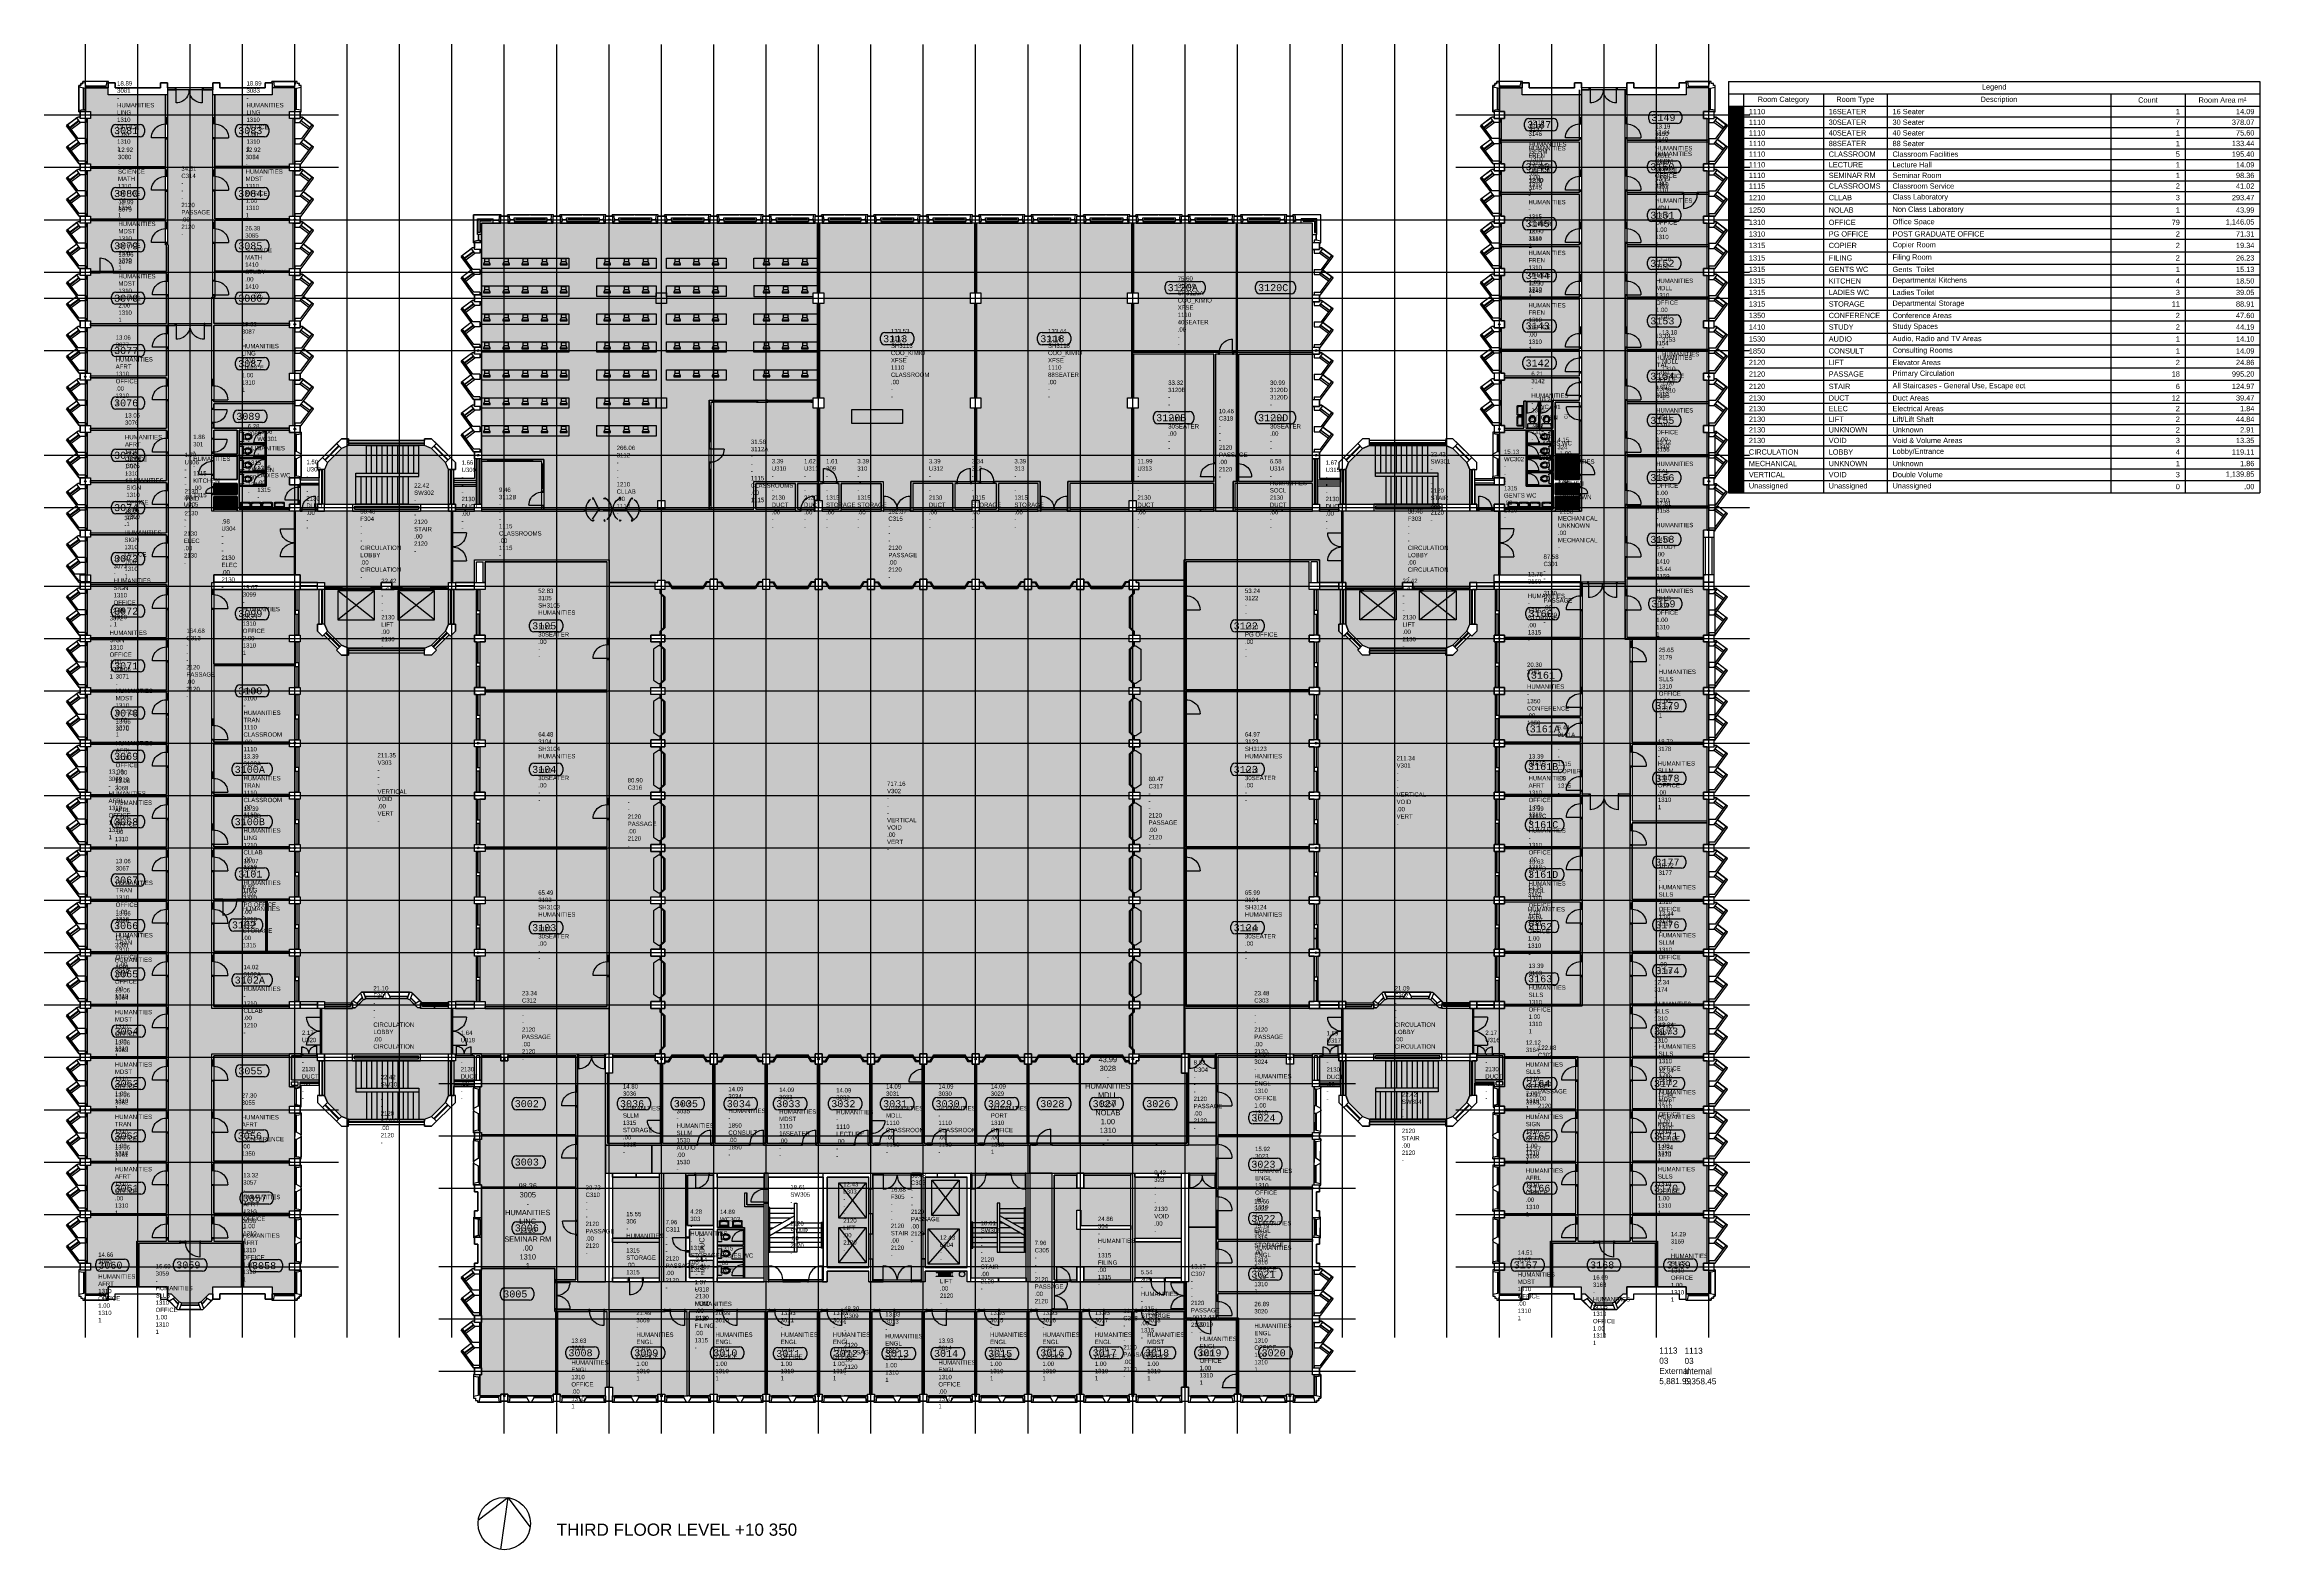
# Model space of a CAD drawing. Header units: millimetres. Extents: x -67062 to 59842, y -55557 to 30708.
import ezdxf

# ---------------------------------------------------------------- set-up
doc = ezdxf.new("R2010")
doc.units = ezdxf.units.MM
doc.header["$MEASUREMENT"] = 0
doc.linetypes.add('PCENTRE', pattern=[50.8, 31.75, -6.35, 6.35, -6.35])
doc.linetypes.add('PCENTRE2', pattern=[28.575, 19.05, -3.175, 3.175, -3.175])
doc.layers.get('0').update_dxf_attribs({"linetype": 'CONTINUOUS'})
for name, color, linetype in [('BL', 8, 'CONTINUOUS'), ('Boundaries_and_building_grids', 140, 'PCENTRE2'), ('BRICK_WALLS_P4', 1, 'CONTINUOUS'), ('COLUMNS_P5', 5, 'CONTINUOUS'), ('DR', 8, 'CONTINUOUS'), ('FIRE', 7, 'CONTINUOUS'), ('GROS$', 1, 'CONTINUOUS'), ('GROS$TXT', 1, 'CONTINUOUS'), ('HL-TMP', 7, 'CONTINUOUS'), ('LIFTS AND STAIRS', 8, 'CONTINUOUS'), ('RM$', 5, 'CONTINUOUS'), ('RM$TXT', 5, 'CONTINUOUS'), ('SANITARY_P1', 1, 'CONTINUOUS'), ('SAPSE_P7', 9, 'CONTINUOUS'), ('SHOPFITTING', 4, 'CONTINUOUS'), ('TEXT', 7, 'CONTINUOUS'), ('TITLE_BLOCK_P6', 7, 'CONTINUOUS'), ('WA', 6, 'CONTINUOUS'), ('WA_EXT', 7, 'CONTINUOUS'), ('WN', 4, 'CONTINUOUS')]:
    doc.layers.add(name, color=color, linetype=linetype)
doc.styles.add('Arial1', font='arial.ttf')
doc.styles.add('MONOTXT', font='monotxt.shx')

# ---------------------------------------------------------------- blocks, each defined once
blk = doc.blocks.new('*T1')
at = {"layer": 'HL-TMP', "color": 0, "linetype": 'ByBlock', "lineweight": -2, "transparency": 16777216}
for p, q in [((0, 0), (30419.04, 0)), ((0, 0), (0, -23571.2)), ((30419.04, 0), (30419.04, -23571.2)), ((0, -711.2), (30419.04, -711.2)), ((853.44, -711.2), (853.44, -23571.2)), ((5425.44, -711.2), (5425.44, -23571.2)), ((9083.04, -711.2), (9083.04, -23571.2)), ((21884.64, -711.2), (21884.64, -23571.2)), ((26151.84, -711.2), (26151.84, -23571.2)), ((0, -1422.4), (30419.04, -1422.4)), ((0, -2032), (30419.04, -2032)), ((0, -2641.6), (30419.04, -2641.6)), ((0, -3251.2), (30419.04, -3251.2)), ((0, -3860.8), (30419.04, -3860.8)), ((0, -4470.4), (30419.04, -4470.4)), ((0, -5080), (30419.04, -5080)), ((0, -5689.6), (30419.04, -5689.6)), ((0, -6299.2), (30419.04, -6299.2)), ((0, -7010.4), (30419.04, -7010.4)), ((0, -7721.6), (30419.04, -7721.6)), ((0, -8432.8), (30419.04, -8432.8)), ((0, -9042.4), (30419.04, -9042.4)), ((0, -9753.6), (30419.04, -9753.6)), ((0, -10464.8), (30419.04, -10464.8)), ((0, -11074.4), (30419.04, -11074.4)), ((0, -11785.6), (30419.04, -11785.6)), ((0, -12395.2), (30419.04, -12395.2)), ((0, -13106.4), (30419.04, -13106.4)), ((0, -13716), (30419.04, -13716)), ((0, -14427.2), (30419.04, -14427.2)), ((0, -15087.6), (30419.04, -15087.6)), ((0, -15798.8), (30419.04, -15798.8)), ((0, -16408.4), (30419.04, -16408.4)), ((0, -17119.6), (30419.04, -17119.6)), ((0, -17830.8), (30419.04, -17830.8)), ((0, -18440.4), (30419.04, -18440.4)), ((0, -19050), (30419.04, -19050)), ((0, -19659.6), (30419.04, -19659.6)), ((0, -20269.2), (30419.04, -20269.2)), ((0, -20878.8), (30419.04, -20878.8)), ((0, -21590), (30419.04, -21590)), ((0, -22199.6), (30419.04, -22199.6)), ((0, -22860), (30419.04, -22860)), ((0, -23571.2), (30419.04, -23571.2))]:
    blk.add_line(p, q, dxfattribs=at)
at = {"layer": 'HL-TMP', "color": 1, "linetype": 'Continuous', "true_color": 0xff0000, "transparency": 16777216}
for points in [[(0, -1422.4), (0, -2032), (853.44, -1422.4), (853.44, -2032)], [(0, -2641.6), (0, -3251.2), (853.44, -2641.6), (853.44, -3251.2)], [(0, -3251.2), (0, -3860.8), (853.44, -3251.2), (853.44, -3860.8)]]:
    blk.add_solid(points, dxfattribs=at)
at = {"layer": 'HL-TMP', "color": 7, "linetype": 'Continuous', "transparency": 16777216}
for points in [[(0, -2032), (0, -2641.6), (853.44, -2032), (853.44, -2641.6)], [(0, -5080), (0, -5689.6), (853.44, -5080), (853.44, -5689.6)], [(0, -8432.8), (0, -9042.4), (853.44, -8432.8), (853.44, -9042.4)], [(0, -22860), (0, -23571.2), (853.44, -22860), (853.44, -23571.2)]]:
    blk.add_solid(points, dxfattribs=at)
at = {"layer": 'HL-TMP', "color": 213, "linetype": 'Continuous', "true_color": 0xcc66cc, "transparency": 16777216}
blk.add_solid([(0, -3860.8), (0, -4470.4), (853.44, -3860.8), (853.44, -4470.4)], dxfattribs=at)
at = {"layer": 'HL-TMP', "color": 213, "linetype": 'Continuous', "true_color": 0xcc66ec, "transparency": 16777216}
blk.add_solid([(0, -4470.4), (0, -5080), (853.44, -4470.4), (853.44, -5080)], dxfattribs=at)
at = {"layer": 'HL-TMP', "color": 71, "linetype": 'Continuous', "true_color": 0xccff99, "transparency": 16777216}
blk.add_solid([(0, -5689.6), (0, -6299.2), (853.44, -5689.6), (853.44, -6299.2)], dxfattribs=at)
at = {"layer": 'HL-TMP', "color": 135, "linetype": 'Continuous', "true_color": 0x339999, "transparency": 16777216}
blk.add_solid([(0, -6299.2), (0, -7010.4), (853.44, -6299.2), (853.44, -7010.4)], dxfattribs=at)
at = {"layer": 'HL-TMP', "color": 13, "linetype": 'Continuous', "true_color": 0xcc6633, "transparency": 16777216}
blk.add_solid([(0, -7010.4), (0, -7721.6), (853.44, -7010.4), (853.44, -7721.6)], dxfattribs=at)
at = {"layer": 'HL-TMP', "color": 2, "linetype": 'Continuous', "true_color": 0xffff00, "transparency": 16777216}
blk.add_solid([(0, -7721.6), (0, -8432.8), (853.44, -7721.6), (853.44, -8432.8)], dxfattribs=at)
at = {"layer": 'HL-TMP', "color": 53, "linetype": 'Continuous', "true_color": 0xcccc66, "transparency": 16777216}
blk.add_solid([(0, -9042.4), (0, -9753.6), (853.44, -9042.4), (853.44, -9753.6)], dxfattribs=at)
at = {"layer": 'HL-TMP', "color": 15, "linetype": 'Continuous', "true_color": 0x993340, "transparency": 16777216}
blk.add_solid([(0, -9753.6), (0, -10464.8), (853.44, -9753.6), (853.44, -10464.8)], dxfattribs=at)
at = {"layer": 'HL-TMP', "color": 140, "linetype": 'Continuous', "true_color": 0x33ccff, "transparency": 16777216}
blk.add_solid([(0, -10464.8), (0, -11074.4), (853.44, -10464.8), (853.44, -11074.4)], dxfattribs=at)
at = {"layer": 'HL-TMP', "color": 230, "linetype": 'Continuous', "true_color": 0xff3366, "transparency": 16777216}
blk.add_solid([(0, -11074.4), (0, -11785.6), (853.44, -11074.4), (853.44, -11785.6)], dxfattribs=at)
at = {"layer": 'HL-TMP', "color": 4, "linetype": 'Continuous', "true_color": 0x33ffff, "transparency": 16777216}
blk.add_solid([(0, -11785.6), (0, -12395.2), (853.44, -11785.6), (853.44, -12395.2)], dxfattribs=at)
at = {"layer": 'HL-TMP', "color": 30, "linetype": 'Continuous', "true_color": 0xff6633, "transparency": 16777216}
blk.add_solid([(0, -12395.2), (0, -13106.4), (853.44, -12395.2), (853.44, -13106.4)], dxfattribs=at)
at = {"layer": 'HL-TMP', "color": 122, "linetype": 'Continuous', "true_color": 0x00cc99, "transparency": 16777216}
blk.add_solid([(0, -13106.4), (0, -13716), (853.44, -13106.4), (853.44, -13716)], dxfattribs=at)
at = {"layer": 'HL-TMP', "color": 254, "linetype": 'Continuous', "true_color": 0xccccff, "transparency": 16777216}
blk.add_solid([(0, -13716), (0, -14427.2), (853.44, -13716), (853.44, -14427.2)], dxfattribs=at)
at = {"layer": 'HL-TMP', "color": 191, "linetype": 'Continuous', "true_color": 0xcc66fc, "transparency": 16777216}
blk.add_solid([(0, -14427.2), (0, -15087.6), (853.44, -14427.2), (853.44, -15087.6)], dxfattribs=at)
at = {"layer": 'HL-TMP', "color": 84, "linetype": 'Continuous', "true_color": 0x339a19, "transparency": 16777216}
blk.add_solid([(0, -15087.6), (0, -15798.8), (853.44, -15087.6), (853.44, -15798.8)], dxfattribs=at)
at = {"layer": 'HL-TMP', "color": 254, "linetype": 'Continuous', "true_color": 0xcccccc, "transparency": 16777216}
blk.add_solid([(0, -15798.8), (0, -16408.4), (853.44, -15798.8), (853.44, -16408.4)], dxfattribs=at)
at = {"layer": 'HL-TMP', "color": 251, "linetype": 'Continuous', "true_color": 0x666666, "transparency": 16777216}
for points in [[(0, -16408.4), (0, -17119.6), (853.44, -16408.4), (853.44, -17119.6)], [(0, -17119.6), (0, -17830.8), (853.44, -17119.6), (853.44, -17830.8)]]:
    blk.add_solid(points, dxfattribs=at)
at = {"layer": 'HL-TMP', "color": 93, "linetype": 'Continuous', "true_color": 0x66cd4f, "transparency": 16777216}
blk.add_solid([(0, -17830.8), (0, -18440.4), (853.44, -17830.8), (853.44, -18440.4)], dxfattribs=at)
at = {"layer": 'HL-TMP', "color": 113, "linetype": 'Continuous', "true_color": 0x66cd8f, "transparency": 16777216}
blk.add_solid([(0, -18440.4), (0, -19050), (853.44, -18440.4), (853.44, -19050)], dxfattribs=at)
at = {"layer": 'HL-TMP', "color": 133, "linetype": 'Continuous', "true_color": 0x66cdcf, "transparency": 16777216}
blk.add_solid([(0, -19050), (0, -19659.6), (853.44, -19050), (853.44, -19659.6)], dxfattribs=at)
at = {"layer": 'HL-TMP', "color": 93, "linetype": 'Continuous', "true_color": 0x66cf4f, "transparency": 16777216}
blk.add_solid([(0, -19659.6), (0, -20269.2), (853.44, -19659.6), (853.44, -20269.2)], dxfattribs=at)
at = {"layer": 'HL-TMP', "color": 133, "linetype": 'Continuous', "true_color": 0x66cfcf, "transparency": 16777216}
blk.add_solid([(0, -20269.2), (0, -20878.8), (853.44, -20269.2), (853.44, -20878.8)], dxfattribs=at)
at = {"layer": 'HL-TMP', "color": 233, "linetype": 'Continuous', "true_color": 0xcc679f, "transparency": 16777216}
blk.add_solid([(0, -20878.8), (0, -21590), (853.44, -20878.8), (853.44, -21590)], dxfattribs=at)
at = {"layer": 'HL-TMP', "color": 22, "linetype": 'Continuous', "true_color": 0xcc3426, "transparency": 16777216}
blk.add_solid([(0, -21590), (0, -22199.6), (853.44, -21590), (853.44, -22199.6)], dxfattribs=at)
at = {"layer": 'HL-TMP', "color": 135, "linetype": 'Continuous', "true_color": 0x339aa9, "transparency": 16777216}
blk.add_solid([(0, -22199.6), (0, -22860), (853.44, -22199.6), (853.44, -22860)], dxfattribs=at)
at = {"layer": 'HL-TMP', "color": 0, "linetype": 'Continuous', "transparency": 16777216, "char_height": 304.8}
for s, insert, width, attachment_point in [('Room Category', (3139.44, -1066.8), 3962.4, 5), ('Room Type', (7254.24, -1066.8), 3048, 5), ('Description', (15483.84, -1066.8), 12192, 5), ('Legend', (15209.52, -355.6), 30418.92, 5), ('Count', (24018.24, -1066.8), 3657.6, 5), ('Room Area m²', (28285.44, -1066.8), 3657.6, 5), ('1110', (1158.24, -1727.2), 3962.4, 4), ('1110', (1158.24, -2336.8), 3962.4, 4), ('30SEATER', (5730.24, -2336.8), 3048, 4), ('16SEATER', (5730.24, -1727.2), 3048, 4), ('30 Seater', (9387.84, -2336.8), 12192, 4), ('16 Seater', (9387.84, -1727.2), 12192, 4), ('7', (25847.04, -2336.8), 3657.6, 6), ('1', (25847.04, -1727.2), 3657.6, 6), ('378.07', (30114.24, -2336.8), 3657.6, 6), ('14.09', (30114.24, -1727.2), 3657.6, 6), ('1110', (1158.24, -2946.4), 3962.4, 4), ('1110', (1158.24, -3556), 3962.4, 4), ('40SEATER', (5730.24, -2946.4), 3048, 4), ('88SEATER', (5730.24, -3556), 3048, 4), ('40 Seater', (9387.84, -2946.4), 12192, 4), ('88 Seater', (9387.84, -3556), 12192, 4), ('1', (25847.04, -2946.4), 3657.6, 6), ('1', (25847.04, -3556), 3657.6, 6), ('133.44', (30114.24, -3556), 3657.6, 6), ('75.60', (30114.24, -2946.4), 3657.6, 6), ('1110', (1158.24, -4165.6), 3962.4, 4), ('1110', (1158.24, -4775.2), 3962.4, 4), ('CLASSROOM', (5730.24, -4165.6), 3048, 4), ('LECTURE', (5730.24, -4775.2), 3048, 4), ('Classroom Facilities', (9387.84, -4165.6), 12192, 4), ('Lecture Hall', (9387.84, -4775.2), 12192, 4), ('5', (25847.04, -4165.6), 3657.6, 6), ('1', (25847.04, -4775.2), 3657.6, 6), ('195.40', (30114.24, -4165.6), 3657.6, 6), ('14.09', (30114.24, -4775.2), 3657.6, 6), ('1110', (1158.24, -5384.8), 3962.4, 4), ('1115', (1158.24, -5994.4), 3962.4, 4), ('SEMINAR RM', (5730.24, -5384.8), 3048, 4), ('CLASSROOMS', (5730.24, -5994.4), 3048, 4), ('Seminar Room', (9387.84, -5384.8), 12192, 4), ('Classroom Service', (9387.84, -5994.4), 12192, 4), ('2', (25847.04, -5994.4), 3657.6, 6), ('1', (25847.04, -5384.8), 3657.6, 6), ('41.02', (30114.24, -5994.4), 3657.6, 6), ('98.36', (30114.24, -5384.8), 3657.6, 6), ('1210', (1158.24, -6654.8), 3962.4, 4), ('1250', (1158.24, -7366), 3962.4, 4), ('CLLAB', (5730.24, -6654.8), 3048, 4), ('NOLAB', (5730.24, -7366), 3048, 4), ('Class Laboratory', (9387.84, -6654.8), 12192, 4), ('Non Class Laboratory', (9387.84, -7366), 12192, 4), ('3', (25847.04, -6654.8), 3657.6, 6), ('1', (25847.04, -7366), 3657.6, 6), ('293.47', (30114.24, -6654.8), 3657.6, 6), ('43.99', (30114.24, -7366), 3657.6, 6), ('1310', (1158.24, -8077.2), 3962.4, 4), ('1310', (1158.24, -8737.6), 3962.4, 4), ('OFFICE', (5730.24, -8077.2), 3048, 4), ('PG OFFICE', (5730.24, -8737.6), 3048, 4), ('Office Space', (9387.84, -8077.2), 12192, 4), ('POST GRADUATE OFFICE', (9387.84, -8737.6), 12192, 4), ('79', (25847.04, -8077.2), 3657.6, 6), ('2', (25847.04, -8737.6), 3657.6, 6), ('1,146.05', (30114.24, -8077.2), 3657.6, 6), ('71.31', (30114.24, -8737.6), 3657.6, 6), ('1315', (1158.24, -9398), 3962.4, 4), ('1315', (1158.24, -10109.2), 3962.4, 4), ('COPIER', (5730.24, -9398), 3048, 4), ('FILING', (5730.24, -10109.2), 3048, 4), ('Copier Room', (9387.84, -9398), 12192, 4), ('Filing Room', (9387.84, -10109.2), 12192, 4), ('2', (25847.04, -9398), 3657.6, 6), ('2', (25847.04, -10109.2), 3657.6, 6), ('26.23', (30114.24, -10109.2), 3657.6, 6), ('19.34', (30114.24, -9398), 3657.6, 6), ('1315', (1158.24, -10769.6), 3962.4, 4), ('1315', (1158.24, -11430), 3962.4, 4), ('GENTS WC', (5730.24, -10769.6), 3048, 4), ('KITCHEN', (5730.24, -11430), 3048, 4), ('Gents  Toilet', (9387.84, -10769.6), 12192, 4), ('Departmental Kitchens', (9387.84, -11430), 12192, 4), ('4', (25847.04, -11430), 3657.6, 6), ('1', (25847.04, -10769.6), 3657.6, 6), ('15.13', (30114.24, -10769.6), 3657.6, 6), ('18.50', (30114.24, -11430), 3657.6, 6), ('1315', (1158.24, -12090.4), 3962.4, 4), ('1315', (1158.24, -12750.8), 3962.4, 4), ('STORAGE', (5730.24, -12750.8), 3048, 4), ('LADIES WC', (5730.24, -12090.4), 3048, 4), ('Ladies Toilet', (9387.84, -12090.4), 12192, 4), ('Departmental Storage', (9387.84, -12750.8), 12192, 4), ('11', (25847.04, -12750.8), 3657.6, 6), ('3', (25847.04, -12090.4), 3657.6, 6), ('39.05', (30114.24, -12090.4), 3657.6, 6), ('88.91', (30114.24, -12750.8), 3657.6, 6), ('1350', (1158.24, -13411.2), 3962.4, 4), ('1410', (1158.24, -14071.6), 3962.4, 4), ('STUDY', (5730.24, -14071.6), 3048, 4), ('CONFERENCE', (5730.24, -13411.2), 3048, 4), ('Study Spaces', (9387.84, -14071.6), 12192, 4), ('Conference Areas', (9387.84, -13411.2), 12192, 4), ('2', (25847.04, -13411.2), 3657.6, 6), ('2', (25847.04, -14071.6), 3657.6, 6), ('47.60', (30114.24, -13411.2), 3657.6, 6), ('44.19', (30114.24, -14071.6), 3657.6, 6), ('1530', (1158.24, -14757.4), 3962.4, 4), ('AUDIO', (5730.24, -14757.4), 3048, 4), ('Audio, Radio and TV Areas', (9387.84, -14757.4), 12192, 4), ('1', (25847.04, -14757.4), 3657.6, 6), ('14.10', (30114.24, -14757.4), 3657.6, 6), ('2120', (1158.24, -16103.6), 3962.4, 4), ('1850', (1158.24, -15443.2), 3962.4, 4), ('CONSULT', (5730.24, -15443.2), 3048, 4), ('LIFT', (5730.24, -16103.6), 3048, 4), ('Consulting Rooms', (9387.84, -15443.2), 12192, 4), ('Elevator Areas', (9387.84, -16103.6), 12192, 4), ('2', (25847.04, -16103.6), 3657.6, 6), ('1', (25847.04, -15443.2), 3657.6, 6), ('24.86', (30114.24, -16103.6), 3657.6, 6), ('14.09', (30114.24, -15443.2), 3657.6, 6), ('2120', (1158.24, -16764), 3962.4, 4), ('2120', (1158.24, -17475.2), 3962.4, 4), ('STAIR', (5730.24, -17475.2), 3048, 4), ('PASSAGE', (5730.24, -16764), 3048, 4), ('All Staircases - General Use, Escape ect', (9387.84, -17475.2), 12192, 4), ('Primary Circulation', (9387.84, -16764), 12192, 4), ('18', (25847.04, -16764), 3657.6, 6), ('6', (25847.04, -17475.2), 3657.6, 6), ('995.20', (30114.24, -16764), 3657.6, 6), ('124.97', (30114.24, -17475.2), 3657.6, 6), ('2130', (1158.24, -18135.6), 3962.4, 4), ('2130', (1158.24, -18745.2), 3962.4, 4), ('DUCT', (5730.24, -18135.6), 3048, 4), ('ELEC', (5730.24, -18745.2), 3048, 4), ('Duct Areas', (9387.84, -18135.6), 12192, 4), ('Electrical Areas', (9387.84, -18745.2), 12192, 4), ('12', (25847.04, -18135.6), 3657.6, 6), ('2', (25847.04, -18745.2), 3657.6, 6), ('39.47', (30114.24, -18135.6), 3657.6, 6), ('1.84', (30114.24, -18745.2), 3657.6, 6), ('2130', (1158.24, -19354.8), 3962.4, 4), ('2130', (1158.24, -19964.4), 3962.4, 4), ('UNKNOWN', (5730.24, -19964.4), 3048, 4), ('LIFT', (5730.24, -19354.8), 3048, 4), ('Unknown', (9387.84, -19964.4), 12192, 4), ('Lift/Lift Shaft', (9387.84, -19354.8), 12192, 4), ('2', (25847.04, -19354.8), 3657.6, 6), ('2', (25847.04, -19964.4), 3657.6, 6), ('44.84', (30114.24, -19354.8), 3657.6, 6), ('2.91', (30114.24, -19964.4), 3657.6, 6), ('2130', (1158.24, -20574), 3962.4, 4), ('CIRCULATION', (1158.24, -21234.4), 3962.4, 4), ('VOID', (5730.24, -20574), 3048, 4), ('LOBBY', (5730.24, -21234.4), 3048, 4), ('Void & Volume Areas', (9387.84, -20574), 12192, 4), ('Lobby/Entrance', (9387.84, -21234.4), 12192, 4), ('4', (25847.04, -21234.4), 3657.6, 6), ('3', (25847.04, -20574), 3657.6, 6), ('119.11', (30114.24, -21234.4), 3657.6, 6), ('13.35', (30114.24, -20574), 3657.6, 6), ('VERTICAL', (1158.24, -22529.8), 3962.4, 4), ('MECHANICAL', (1158.24, -21894.8), 3962.4, 4), ('VOID', (5730.24, -22529.8), 3048, 4), ('UNKNOWN', (5730.24, -21894.8), 3048, 4), ('Unknown', (9387.84, -21894.8), 12192, 4), ('Double Volume', (9387.84, -22529.8), 12192, 4), ('3', (25847.04, -22529.8), 3657.6, 6), ('1', (25847.04, -21894.8), 3657.6, 6), ('1,139.85', (30114.24, -22529.8), 3657.6, 6), ('1.86', (30114.24, -21894.8), 3657.6, 6), ('Unassigned', (1158.24, -23215.6), 3962.4, 4), ('Unassigned', (5730.24, -23215.6), 3048, 4), ('Unassigned', (9387.84, -23215.6), 12192, 4), ('0', (25847.04, -23215.6), 3657.6, 6), ('.00', (30114.24, -23215.6), 3657.6, 6)]:
    blk.add_mtext(s, dxfattribs=dict(at, insert=insert, width=width, attachment_point=attachment_point))
blk = doc.blocks.new('FHR')
at = {"layer": 'FIRE', "linetype": 'Continuous'}
for p, q in [((-339, -76), (-339, -276)), ((-339, -102), (339, -102)), ((339, -125), (-339, -125)), ((-339, -151), (339, -151)), ((339, -177), (-339, -177)), ((-339, -203), (339, -203)), ((339, -229), (-339, -229)), ((-339, -255), (339, -255)), ((339, -76), (339, -276))]:
    blk.add_line(p, q, dxfattribs=at)
for points in [[(481, -46), (-481, -46), (-481, -76), (481, -76), (481, -46)], [(481, -307), (-481, -307), (-481, -276), (481, -276), (481, -307)]]:
    blk.add_lwpolyline(points, dxfattribs=at)

msp = doc.modelspace()

# ---------------------------------------------------------------- hatches: boundary and pattern name
at = {"layer": 'HL-TMP', "linetype": 'Continuous', "true_color": 0xffff00}
h = msp.add_hatch(color=2, dxfattribs=at)
h.paths.add_polyline_path([(-10767, -27742), (-10912, -27742), (-10912, -27592), (-11133, -27592), (-11345, -27255), (-13079, -27255), (-13292, -27592), (-13512, -27592), (-13512, -27742), (-13657, -27742), (-13657, -32257), (-12397, -32257), (-10767, -32257)], flags=0)
h.paths.add_polyline_path([(5687, -32042), (5588, -32042), (5588, -31897), (168, -31897), (168, -33127), (168, -34787), (5588, -34787), (5588, -34642), (5687, -34642)], flags=0)
h.paths.add_polyline_path([(5687, -29042), (5588, -29042), (5588, -27252), (4488, -27252), (4488, -27742), (4088, -27742), (4088, -27252), (168, -27252), (168, -30127), (168, -31787), (5588, -31787), (5588, -31642), (5687, -31642)], flags=0)
h.paths.add_polyline_path([(-34822, -41912), (-35819, -41912), (-37657, -41912), (-37657, -46642), (-37512, -46642), (-37512, -46742), (-34912, -46742), (-34912, -46242), (-34822, -46242)], flags=0)
h.paths.add_polyline_path([(-30234, -41912), (-31197, -41912), (-34712, -41912), (-34712, -46242), (-34512, -46242), (-34512, -46742), (-31912, -46742), (-31912, -46642), (-31512, -46642), (-31512, -46742), (-30234, -46741)], flags=0)
h.paths.add_polyline_path([(-25767, -41912), (-28197, -41912), (-30124, -41912), (-30124, -46741), (-28912, -46742), (-28912, -46642), (-28512, -46642), (-28512, -46742), (-25912, -46742), (-25912, -46642), (-25767, -46642)], flags=0)
h.paths.add_polyline_path([(-22767, -41912), (-25197, -41912), (-25657, -41912), (-25657, -46642), (-25512, -46642), (-25512, -46742), (-22912, -46742), (-22912, -46642), (-22767, -46642)], flags=0)
h.paths.add_polyline_path([(-19767, -41912), (-22197, -41912), (-22657, -41912), (-22657, -46642), (-22512, -46642), (-22512, -46742), (-19912, -46742), (-19912, -46642), (-19767, -46642)], flags=0)
h.paths.add_polyline_path([(-16767, -41912), (-19197, -41912), (-19657, -41912), (-19657, -46642), (-19512, -46642), (-19512, -46742), (-16912, -46742), (-16912, -46642), (-16767, -46642)], flags=0)
h.paths.add_polyline_path([(-13767, -41912), (-16197, -41912), (-16657, -41912), (-16657, -46642), (-16512, -46642), (-16512, -46742), (-13912, -46742), (-13912, -46642), (-13767, -46642)], flags=0)
h.paths.add_polyline_path([(-10767, -41912), (-13197, -41912), (-13657, -41912), (-13657, -46642), (-13512, -46642), (-13512, -46742), (-10912, -46742), (-10912, -46642), (-10767, -46642)], flags=0)
h.paths.add_polyline_path([(-7767, -41912), (-10197, -41912), (-10657, -41912), (-10657, -46642), (-10512, -46642), (-10512, -46742), (-7912, -46742), (-7912, -46642), (-7767, -46642)], flags=0)
h.paths.add_polyline_path([(-4767, -41912), (-7197, -41912), (-7657, -41912), (-7657, -46642), (-7512, -46642), (-7512, -46742), (-4912, -46742), (-4912, -46642), (-4767, -46642)], flags=0)
h.paths.add_polyline_path([(-1767, -41912), (-4197, -41912), (-4657, -41912), (-4657, -46642), (-4512, -46642), (-4512, -46742), (-1912, -46742), (-1912, -46242), (-1767, -46242)], flags=0)
h.paths.add_polyline_path([(1233, -42397), (-1050, -42397), (-1657, -42397), (-1657, -46242), (-1512, -46242), (-1512, -46742), (1088, -46742), (1088, -46642), (1233, -46642)], flags=0)
h.paths.add_polyline_path([(5688, -42542), (5588, -42542), (5588, -42142), (5688, -42142), (5688, -40897), (168, -40897), (168, -42127), (168, -42287), (1343, -42287), (1343, -46642), (1488, -46642), (1488, -46742), (4088, -46742), (4088, -46642), (4488, -46642), (4488, -46742), (5648, -46742), (5687, -46702), (5687, -45542), (5588, -45542), (5588, -45142), (5688, -45142)], flags=0)
h.paths.add_polyline_path([(5588, -37897), (168, -37897), (168, -39127), (168, -40787), (5688, -40787), (5688, -39542), (5588, -39542)], flags=0)
h.paths.add_polyline_path([(-61767, -37877), (-60072, -37877), (-60072, -36887), (-60072, -36397), (-64412, -36397), (-64412, -36542), (-64612, -36542), (-64612, -39142), (-64412, -39142), (-64412, -39542), (-64712, -39542), (-64712, -40852), (-64673, -40892), (-63412, -40892), (-63412, -40492), (-61767, -40492)], flags=0)
h.paths.add_polyline_path([(-60072, -33842), (-60072, -33397), (-64412, -33397), (-64412, -33542), (-64612, -33542), (-64612, -36142), (-64412, -36142), (-64412, -36287), (-60072, -36287)], flags=0)
h.paths.add_polyline_path([(-60072, -30827), (-60072, -30397), (-64412, -30397), (-64412, -30542), (-64612, -30542), (-64612, -33142), (-64412, -33142), (-64412, -33287), (-60072, -33287)], flags=0)
h.paths.add_polyline_path([(-60072, -27857), (-60072, -27397), (-64412, -27397), (-64412, -27542), (-64612, -27542), (-64612, -30142), (-64412, -30142), (-64412, -30287), (-60072, -30287)], flags=0)
h.paths.add_polyline_path([(-60072, -24857), (-60072, -24397), (-64412, -24397), (-64412, -24542), (-64612, -24542), (-64612, -27142), (-64412, -27142), (-64412, -27287), (-60072, -27287)], flags=0)
h.paths.add_polyline_path([(-60072, -21857), (-60072, -21397), (-64412, -21397), (-64412, -21542), (-64612, -21542), (-64612, -24142), (-64412, -24142), (-64412, -24287), (-60072, -24287)], flags=0)
h.paths.add_polyline_path([(-60072, -18857), (-60072, -18397), (-64412, -18397), (-64412, -18542), (-64612, -18542), (-64612, -21142), (-64412, -21142), (-64412, -21287), (-60072, -21287)], flags=0)
h.paths.add_polyline_path([(-60072, -15857), (-60072, -15397), (-64412, -15397), (-64412, -15542), (-64612, -15542), (-64612, -18142), (-64412, -18142), (-64412, -18287), (-60072, -18287)], flags=0)
h.paths.add_polyline_path([(-60072, -12857), (-60072, -12397), (-64412, -12397), (-64412, -12542), (-64612, -12542), (-64612, -15142), (-64412, -15142), (-64412, -15287), (-60072, -15287)], flags=0)
h.paths.add_polyline_path([(-60072, -9857), (-60072, -9397), (-64412, -9397), (-64412, -9542), (-64612, -9542), (-64612, -12142), (-64412, -12142), (-64412, -12287), (-60072, -12287)], flags=0)
h.paths.add_polyline_path([(-60072, -6857), (-60072, -6397), (-64412, -6397), (-64412, -6542), (-64612, -6542), (-64612, -9142), (-64412, -9142), (-64412, -9287), (-60072, -9287)], flags=0)
h.paths.add_polyline_path([(-60072, -3827), (-60072, -3397), (-64412, -3397), (-64412, -3542), (-64612, -3542), (-64612, -6142), (-64412, -6142), (-64412, -6287), (-60072, -6287)], flags=0)
h.paths.add_polyline_path([(-60072, -827), (-60072, -252), (-64412, -252), (-64412, -542), (-64612, -542), (-64612, -3142), (-64412, -3142), (-64412, -3287), (-60072, -3287)], flags=0)
h.paths.add_polyline_path([(-60072, 2143), (-60072, 2603), (-64412, 2603), (-64412, 2458), (-64612, 2458), (-64612, 308), (-64412, 308), (-64412, -142), (-60072, -142)], flags=0)
h.paths.add_polyline_path([(-60072, 5143), (-60072, 5603), (-64412, 5603), (-64412, 5458), (-64612, 5458), (-64612, 2858), (-64412, 2858), (-64412, 2713), (-60072, 2713)], flags=0)
h.paths.add_polyline_path([(-60072, 8143), (-60072, 8603), (-64412, 8603), (-64412, 8458), (-64612, 8458), (-64612, 5858), (-64412, 5858), (-64412, 5713), (-60072, 5713)], flags=0)
h.paths.add_polyline_path([(-60072, 11143), (-60072, 11603), (-64412, 11603), (-64412, 11458), (-64612, 11458), (-64612, 8858), (-64412, 8858), (-64412, 8713), (-60072, 8713)], flags=0)
h.paths.add_polyline_path([(-60072, 14143), (-60072, 14603), (-64412, 14603), (-64412, 14458), (-64612, 14458), (-64612, 11858), (-64412, 11858), (-64412, 11713), (-60072, 11713)], flags=0)
h.paths.add_polyline_path([(-64612, 17458), (-64612, 14858), (-64412, 14858), (-64412, 14713), (-60072, 14713), (-60072, 17603), (-64412, 17603), (-64412, 17458)], flags=0)
h.paths.add_polyline_path([(-64612, 20458), (-64612, 17858), (-64412, 17858), (-64412, 17713), (-60072, 17713), (-60072, 19213), (-60122, 19213), (-60122, 20603), (-64412, 20603), (-64412, 20458)], flags=0)
h.paths.add_polyline_path([(-60122, 23143), (-60122, 23603), (-64412, 23603), (-64412, 23458), (-64612, 23458), (-64612, 20858), (-64412, 20858), (-64412, 20713), (-60122, 20713)], flags=0)
h.paths.add_polyline_path([(-60122, 27808), (-63412, 27808), (-63412, 28208), (-63530, 28208), (-64673, 28208), (-64712, 28168), (-64712, 26858), (-64412, 26858), (-64412, 26458), (-64612, 26458), (-64612, 23858), (-64412, 23858), (-64412, 23713), (-60122, 23713), (-60122, 25343)], flags=0)
h.paths.add_polyline_path([(-52812, 26458), (-53012, 26458), (-53012, 26858), (-52713, 26858), (-52713, 28168), (-52752, 28208), (-54012, 28208), (-54012, 27808), (-57302, 27808), (-57302, 25343), (-57302, 23713), (-53012, 23713), (-53012, 23858), (-52812, 23858)], flags=0)
h.paths.add_polyline_path([(-52812, 23458), (-53012, 23458), (-53012, 23603), (-57302, 23603), (-57302, 22343), (-57302, 20713), (-53012, 20713), (-53012, 20858), (-52812, 20858)], flags=0)
h.paths.add_polyline_path([(-52713, -33542), (-53012, -33542), (-53012, -33397), (-57352, -33397), (-57352, -34642), (-57352, -36287), (-53012, -36287), (-53012, -36142), (-52712, -36142)], flags=0)
h.paths.add_polyline_path([(-52712, -36542), (-53012, -36542), (-53012, -36397), (-57352, -36397), (-57352, -37687), (-57352, -37877), (-55647, -37877), (-55647, -40492), (-54002, -40492), (-54002, -40892), (-52752, -40892), (-52713, -40852), (-52713, -39542), (-53012, -39542), (-53012, -39142), (-52712, -39142)], flags=0)
h.paths.add_polyline_path([(-55757, -37987), (-58957, -37987), (-61657, -37987), (-61657, -40492), (-60012, -40492), (-60012, -40892), (-59798, -40892), (-59332, -41358), (-59185, -41419), (-58229, -41419), (-58083, -41358), (-57616, -40892), (-57402, -40892), (-57402, -40492), (-55757, -40492)], flags=0)
h.paths.add_polyline_path([(-53012, 11858), (-52812, 11858), (-52812, 14458), (-53012, 14458), (-53012, 14603), (-57352, 14603), (-57352, 10343), (-57352, 10213), (-52812, 10213), (-52812, 11458), (-53012, 11458)], flags=0)
h.paths.add_polyline_path([(-52687, -542), (-57352, -542), (-57352, -1627), (-57352, -4787), (-52687, -4787), (-52687, -3542), (-53012, -3542), (-53012, -3142), (-52687, -3142)], flags=0)
h.paths.add_polyline_path([(20878, 14143), (20878, 16103), (16388, 16103), (16388, 14858), (16588, 14858), (16588, 14458), (16388, 14458), (16388, 13213), (20878, 13213)], flags=0)
h.paths.add_polyline_path([(20878, 19103), (16388, 19103), (16388, 17858), (16588, 17858), (16588, 17458), (16388, 17458), (16388, 16213), (20878, 16213), (20878, 17143)], flags=0)
h.paths.add_polyline_path([(28288, -542), (27988, -542), (27988, 53), (23598, 53), (23598, -1692), (23598, -3287), (27988, -3287), (27988, -3142), (28288, -3142)], flags=0)
h.paths.add_polyline_path([(20878, 25103), (16388, 25103), (16388, 23858), (16588, 23858), (16588, 23458), (16388, 23458), (16388, 22213), (20878, 22213), (20878, 23143)], flags=0)
h.paths.add_polyline_path([(20878, 27808), (17588, 27808), (17588, 28208), (16327, 28208), (16288, 28168), (16288, 26858), (16588, 26858), (16588, 26458), (16388, 26458), (16388, 25213), (20878, 25213), (20878, 26143)], flags=0)
h.paths.add_polyline_path([(28188, 26458), (27988, 26458), (27988, 26858), (28288, 26858), (28288, 28168), (28248, 28208), (26988, 28208), (26988, 27808), (23598, 27808), (23598, 25343), (23598, 25213), (28188, 25213)], flags=0)
h.paths.add_polyline_path([(27988, 23858), (28188, 23858), (28188, 25103), (23598, 25103), (23598, 22343), (23598, 22213), (28188, 22213), (28188, 23458), (27988, 23458)], flags=0)
h.paths.add_polyline_path([(28188, 20458), (27988, 20458), (27988, 20858), (28188, 20858), (28188, 22103), (23598, 22103), (23598, 19343), (23598, 19213), (28188, 19213)], flags=0)
h.paths.add_polyline_path([(28188, 19103), (23598, 19103), (23598, 16343), (23598, 16213), (28188, 16213), (28188, 17458), (27988, 17458), (27988, 17858), (28188, 17858)], flags=0)
h.paths.add_polyline_path([(28188, 16103), (23598, 16103), (23598, 13343), (23598, 13343), (23598, 13213), (28188, 13213), (28188, 14458), (27988, 14458), (27988, 14858), (28188, 14858)], flags=0)
h.paths.add_polyline_path([(27988, 11858), (28188, 11858), (28188, 13103), (23598, 13103), (23598, 10343), (23598, 10213), (28188, 10213), (28188, 11458), (27988, 11458)], flags=0)
h.paths.add_polyline_path([(27988, 8858), (28188, 8858), (28188, 10103), (23598, 10103), (23598, 7343), (23598, 7180), (28287, 7180), (28288, 8458), (27988, 8458)], flags=0)
h.paths.add_polyline_path([(28287, 7070), (23598, 7070), (23598, 4343), (23598, 4246), (28287, 4248), (28288, 5458), (27988, 5458), (27988, 5858), (28288, 5858)], flags=0)
h.paths.add_polyline_path([(20928, -9397), (16588, -9397), (16588, -9542), (16263, -9542), (16263, -12142), (16588, -12142), (16588, -12287), (20928, -12287), (20928, -11247)], flags=0)
h.paths.add_polyline_path([(20928, -12802), (20928, -12397), (16588, -12397), (16588, -12542), (16263, -12542), (16263, -15142), (16588, -15142), (16588, -15287), (20928, -15287)], flags=0)
h.paths.add_polyline_path([(20928, -15802), (20928, -15397), (16588, -15397), (16588, -15542), (16263, -15542), (16263, -18142), (16588, -18142), (16588, -18342), (20928, -18342)], flags=0)
h.paths.add_polyline_path([(20928, -18857), (20928, -18452), (16588, -18452), (16588, -18542), (16263, -18542), (16263, -21142), (16588, -21142), (16588, -21287), (20928, -21287)], flags=0)
h.paths.add_polyline_path([(20928, -21857), (20928, -21397), (16588, -21397), (16588, -21542), (16263, -21542), (16263, -24142), (16588, -24142), (16588, -24287), (20928, -24287)], flags=0)
h.paths.add_polyline_path([(20668, -27857), (20668, -27397), (16588, -27397), (16588, -29042), (16288, -29042), (16288, -30142), (16588, -30142), (16588, -30287), (20668, -30287)], flags=0)
h.paths.add_polyline_path([(20668, -30827), (20668, -30397), (16588, -30397), (16588, -30542), (16288, -30542), (16288, -33142), (16588, -33142), (16588, -33287), (20668, -33287)], flags=0)
h.paths.add_polyline_path([(20668, -33857), (20668, -33397), (16588, -33397), (16588, -33542), (16288, -33542), (16288, -36142), (16588, -36142), (16588, -36287), (20668, -36287)], flags=0)
h.paths.add_polyline_path([(20668, -36887), (20668, -36397), (16588, -36397), (16588, -36542), (16288, -36542), (16288, -39142), (16588, -39142), (16588, -39542), (16288, -39542), (16288, -40852), (16327, -40892), (17578, -40892), (17578, -40492), (19223, -40492), (19223, -37877), (20668, -37877)], flags=0)
h.paths.add_polyline_path([(25233, -37987), (22033, -37987), (19333, -37987), (19333, -40492), (20978, -40492), (20978, -40892), (21192, -40892), (21658, -41358), (21805, -41419), (22761, -41419), (22907, -41358), (23140, -41125), (23374, -40892), (23588, -40892), (23588, -40492), (25233, -40492)], flags=0)
h.paths.add_polyline_path([(28188, -36542), (27988, -36542), (27988, -36397), (23898, -36397), (23898, -37687), (23898, -37877), (25343, -37877), (25343, -40492), (26988, -40492), (26988, -40892), (28248, -40892), (28288, -40852), (28288, -39542), (27988, -39542), (27988, -39142), (28188, -39142)], flags=0)
h.paths.add_polyline_path([(28188, -33542), (27988, -33542), (27988, -33397), (23898, -33397), (23898, -34657), (23898, -36287), (27988, -36287), (27988, -36142), (28188, -36142)], flags=0)
h.paths.add_polyline_path([(28188, -30542), (27988, -30542), (27988, -30397), (23898, -30397), (23898, -31627), (23898, -33287), (27988, -33287), (27988, -33142), (28188, -33142)], flags=0)
h.paths.add_polyline_path([(28188, -27542), (27988, -27542), (27988, -27397), (23898, -27397), (23898, -28657), (23898, -30287), (27988, -30287), (27988, -30142), (28188, -30142)], flags=0)
h.paths.add_polyline_path([(28188, -24542), (27988, -24542), (27988, -24397), (23898, -24397), (23898, -25657), (23898, -27287), (27988, -27287), (27988, -27142), (28188, -27142)], flags=0)
h.paths.add_polyline_path([(28188, -21542), (27988, -21542), (27988, -21397), (23898, -21397), (23898, -22657), (23898, -24287), (27988, -24287), (27988, -24142), (28188, -24142)], flags=0)
h.paths.add_polyline_path([(28188, -18542), (27988, -18542), (27988, -18397), (23898, -18397), (23898, -19657), (23898, -21287), (27988, -21287), (27988, -21142), (28188, -21142)], flags=0)
h.paths.add_polyline_path([(28188, -15542), (27988, -15542), (27988, -15142), (28188, -15142), (28188, -13897), (23898, -13897), (23898, -15157), (23898, -18287), (27988, -18287), (27988, -18142), (28188, -18142)], flags=0)
h.paths.add_polyline_path([(28188, -9542), (27988, -9542), (27988, -9397), (23898, -9397), (23898, -10657), (23898, -13787), (28188, -13787), (28188, -12542), (27988, -12542), (27988, -12142), (28188, -12142)], flags=0)
h.paths.add_polyline_path([(28288, -6542), (27988, -6542), (27988, -6142), (28288, -6142), (28288, -3542), (27988, -3542), (27988, -3397), (23898, -3397), (23898, -4657), (23898, -9287), (27988, -9287), (27988, -9142), (28288, -9142)], flags=0)
at = {"layer": 'HL-TMP', "linetype": 'Continuous', "true_color": 0x666666}
h = msp.add_hatch(color=251, dxfattribs=at)
h.paths.add_polyline_path([(-16822, -34092), (-19602, -34092), (-19602, -34882), (-19602, -40092), (-17412, -40092), (-16822, -40092), (-16822, -38882)], flags=0)
h.paths.add_polyline_path([(14588, 6341), (14422, 6741), (13621, 7542), (13221, 7708), (8855, 7708), (8455, 7542), (7653, 6741), (7488, 6341), (7488, 4358), (14588, 4358)], flags=0)
h.paths.add_polyline_path([(-43912, 6341), (-44078, 6741), (-44879, 7542), (-45279, 7708), (-49645, 7708), (-50045, 7542), (-50847, 6741), (-51012, 6341), (-51012, 4358), (-43912, 4358)], flags=0)
h.paths.add_polyline_path([(-43912, -27542), (-51012, -27542), (-51012, -29525), (-50847, -29925), (-50045, -30726), (-49645, -30892), (-45279, -30892), (-44879, -30726), (-44078, -29925), (-43912, -29525)], flags=0)
h.paths.add_polyline_path([(14588, -27542), (7488, -27542), (7488, -29525), (7653, -29925), (8455, -30726), (8855, -30892), (13221, -30892), (13621, -30726), (14422, -29925), (14588, -29525)], flags=0)
h.paths.add_polyline_path([(-10822, -34092), (-13982, -34092), (-13982, -39982), (-12402, -39982), (-10822, -39982)], flags=0)
h.paths.add_polyline_path([(23488, 4343), (23488, 7343), (23488, 10343), (23488, 13343), (23488, 16343), (23488, 19343), (23488, 22343), (23488, 25343), (23488, 28103), (20988, 28103), (20988, 26143), (20988, 23143), (20988, 20143), (20988, 17143), (20988, 14143), (20988, 12736), (20988, 11331), (20988, 9928), (20988, 6811), (20988, 5308), (20988, 3958), (20183, 3958), (16313, 3958), (16313, 2933), (16313, 308), (20928, 308), (20928, -92), (21391, -92), (22991, -92), (23488, -92), (23488, 1343)], flags=0)
h.paths.add_polyline_path([(21038, -202), (21038, -24397), (16588, -24397), (16588, -24542), (14813, -24542), (14813, -27142), (16588, -27142), (16588, -27287), (20778, -27287), (20778, -37877), (23788, -37877), (23788, -3397), (23488, -3397), (23488, -202)], flags=0)
h.paths.add_polyline_path([(-1767, -24542), (-1767, -27142), (7263, -27142), (7263, -24542)], flags=0)
h.paths.add_polyline_path([(-1512, -27252), (58, -27252), (58, -32367), (-1512, -32367)], flags=0)
h.paths.add_polyline_path([(-10602, -33982), (-10602, -40202), (-9322, -40202), (-9322, -33982)], flags=0)
h.paths.add_polyline_path([(-34912, -32367), (-34912, -33982), (58, -33982), (58, -32367)], flags=0)
h.paths.add_polyline_path([(58, -38327), (58, -34092), (-1512, -34092), (-1512, -40202), (-1657, -40202), (-1657, -41752), (-1657, -42287), (-1050, -42287), (58, -42287), (58, -42127), (58, -39127)], flags=0)
h.paths.add_polyline_path([(-1767, -40202), (-2903, -40202), (-8302, -40202), (-9212, -40202), (-9212, -41752), (-9212, -41802), (-7197, -41802), (-4197, -41802), (-1767, -41802), (-1767, -41752)], flags=0)
h.paths.add_polyline_path([(-37712, -40202), (-37712, -41802), (-9322, -41802), (-9322, -40202), (-14202, -40202), (-14202, -39602), (-16602, -39602), (-16602, -40202), (-19822, -40202), (-19822, -39602), (-22222, -39602), (-22222, -40202)], flags=0)
h.paths.add_polyline_path([(-36512, -27252), (-36512, -40202), (-34912, -40202), (-34912, -27252)], flags=0)
h.paths.add_polyline_path([(-31602, -33982), (-30322, -33982), (-30322, -40202), (-31602, -40202)], flags=0)
h.paths.add_polyline_path([(-43687, -24542), (-43687, -27142), (-34712, -27142), (-34712, -24542)], flags=0)
h.paths.add_polyline_path([(-59962, 14603), (-59962, -37877), (-57462, -37877), (-57462, -27142), (-51237, -27142), (-51237, -24542), (-57462, -24542), (-57462, -142), (-57352, -142), (-57352, 308), (-52737, 308), (-52737, 3958), (-57462, 3958), (-57462, 14603)], flags=0)
h.paths.add_polyline_path([(-57412, 25343), (-57412, 28103), (-60012, 28103), (-60012, 25343), (-60012, 23143), (-60012, 20143), (-60012, 19213), (-59962, 19213), (-59962, 17143), (-59962, 14713), (-57462, 14713), (-57462, 16213), (-57412, 16213), (-57412, 16343), (-57412, 19343), (-57412, 22343)], flags=0)
h.paths.add_polyline_path([(-43687, 3958), (-43687, -142), (-42412, -142), (-42412, 1158), (-34712, 1158), (-34712, -142), (-31912, -142), (-31912, 8), (-31512, 8), (-31512, -92), (-31292, -92), (-31079, -429), (-29345, -429), (-29133, -92), (-28912, -92), (-28912, 58), (-28512, 58), (-28512, -92), (-28292, -92), (-28079, -429), (-26345, -429), (-26133, -92), (-25912, -92), (-25912, 58), (-25512, 58), (-25512, -92), (-25292, -92), (-25079, -429), (-23345, -429), (-23133, -92), (-22912, -92), (-22912, 58), (-22512, 58), (-22512, -92), (-22292, -92), (-22079, -429), (-20345, -429), (-20133, -92), (-19912, -92), (-19912, 58), (-19512, 58), (-19512, -92), (-19292, -92), (-19079, -429), (-17345, -429), (-17133, -92), (-16912, -92), (-16912, 58), (-16512, 58), (-16512, -92), (-16292, -92), (-16079, -429), (-14345, -429), (-14133, -92), (-13912, -92), (-13912, 58), (-13512, 58), (-13512, -92), (-13292, -92), (-13079, -429), (-11345, -429), (-11133, -92), (-10912, -92), (-10912, 58), (-10512, 58), (-10512, -92), (-10292, -92), (-10079, -429), (-8345, -429), (-8133, -92), (-7912, -92), (-7912, 58), (-7512, 58), (-7512, -92), (-7292, -92), (-7079, -429), (-5345, -429), (-5133, -92), (-4912, -92), (-4912, 8), (-1767, 8), (-1767, 1158), (5988, 1158), (5988, -142), (7263, -142), (7263, 3958)], flags=0)
h.paths.add_polyline_path([(-32062, -142), (-34712, -142), (-34712, -27142), (-31787, -27142), (-31787, -26921), (-31575, -26709), (-31575, -24975), (-31787, -24763), (-31787, -24542), (-32312, -24542), (-32312, -24142), (-31787, -24142), (-31787, -23921), (-31575, -23709), (-31575, -21975), (-31787, -21763), (-31787, -21542), (-32312, -21542), (-32312, -21142), (-31787, -21142), (-31787, -20921), (-31575, -20709), (-31575, -18975), (-31787, -18763), (-31787, -18542), (-32312, -18542), (-32312, -18142), (-31787, -18142), (-31787, -17921), (-31575, -17709), (-31575, -15975), (-31787, -15763), (-31787, -15542), (-32312, -15542), (-32312, -15142), (-31787, -15142), (-31787, -14921), (-31575, -14709), (-31575, -12975), (-31787, -12763), (-31787, -12542), (-32312, -12542), (-32312, -12142), (-31787, -12142), (-31787, -11921), (-31575, -11709), (-31575, -9975), (-31787, -9763), (-31787, -9542), (-32312, -9542), (-32312, -9142), (-31787, -9142), (-31787, -8921), (-31575, -8709), (-31575, -6975), (-31787, -6763), (-31787, -6542), (-32312, -6542), (-32312, -6142), (-31787, -6142), (-31787, -5921), (-31575, -5709), (-31575, -3975), (-31787, -3763), (-31787, -3542), (-32312, -3542), (-32312, -3142), (-31787, -3142), (-31787, -2921), (-31575, -2709), (-31575, -975), (-31787, -763), (-31787, -542), (-32062, -542)], flags=0)
h.paths.add_polyline_path([(-4637, -27142), (-1767, -27142), (-1767, 8), (-4512, 8), (-4512, -142), (-4362, -142), (-4362, -542), (-4637, -542), (-4637, -763), (-4849, -975), (-4849, -2709), (-4637, -2921), (-4637, -3142), (-4312, -3142), (-4312, -3542), (-4637, -3542), (-4637, -3763), (-4849, -3975), (-4849, -5709), (-4637, -5921), (-4637, -6142), (-4312, -6142), (-4312, -6542), (-4637, -6542), (-4637, -6763), (-4849, -6975), (-4849, -8709), (-4637, -8921), (-4637, -9142), (-4312, -9142), (-4312, -9542), (-4637, -9542), (-4637, -9763), (-4849, -9975), (-4849, -11709), (-4637, -11921), (-4637, -12142), (-4312, -12142), (-4312, -12542), (-4637, -12542), (-4637, -12763), (-4849, -12975), (-4849, -14709), (-4637, -14921), (-4637, -15142), (-4312, -15142), (-4312, -15542), (-4637, -15542), (-4637, -15763), (-4849, -15975), (-4849, -17709), (-4637, -17921), (-4637, -18142), (-4312, -18142), (-4312, -18542), (-4637, -18542), (-4637, -18763), (-4849, -18975), (-4849, -20709), (-4637, -20921), (-4637, -21142), (-4312, -21142), (-4312, -21542), (-4637, -21542), (-4637, -21763), (-4849, -21975), (-4849, -23709), (-4637, -23921), (-4637, -24142), (-4312, -24142), (-4312, -24542), (-4637, -24542), (-4637, -24763), (-4849, -24975), (-4849, -26709), (-4637, -26921)], flags=0)
h.paths.add_polyline_path([(33, 3958), (1033, 3958), (1033, 5658), (1233, 5658), (1233, 12958), (33, 12958)], flags=0)
at = {"layer": 'HL-TMP', "linetype": 'Continuous', "true_color": 0xcccc66}
h = msp.add_hatch(color=53, dxfattribs=at)
h.paths.add_polyline_path([(20878, 22103), (16388, 22103), (16388, 20858), (16588, 20858), (16588, 20458), (16388, 20458), (16388, 19213), (20878, 19213), (20878, 20143)], flags=0)
h.paths.add_polyline_path([(20928, -8192), (20928, -7897), (16263, -7897), (16263, -9142), (16588, -9142), (16588, -9287), (20928, -9287)], flags=0)
at = {"layer": 'HL-TMP', "linetype": 'Continuous', "true_color": 0xccccff}
h = msp.add_hatch(color=254, dxfattribs=at)
h.paths.add_polyline_path([(28287, 4136), (23598, 4136), (23598, 1343), (23598, 163), (27988, 163), (27988, 2858), (28288, 2917)], flags=0)
h.paths.add_polyline_path([(-52812, 20458), (-53012, 20458), (-53012, 20603), (-57302, 20603), (-57302, 19343), (-57302, 16213), (-57352, 16213), (-57352, 14713), (-53012, 14713), (-53012, 14858), (-52812, 14858), (-52812, 17458), (-53012, 17458), (-53012, 17858), (-52812, 17858)], flags=0)
at = {"layer": 'HL-TMP', "linetype": 'Continuous', "true_color": 0xcc66cc}
h = msp.add_hatch(color=213, dxfattribs=at)
h.paths.add_polyline_path([(-13767, 9858), (-14012, 9858), (-14012, 10458), (-13767, 10458), (-13767, 15858), (-14012, 15858), (-14012, 16458), (-13767, 16458), (-13767, 20458), (-22657, 20458), (-22657, 16458), (-22412, 16458), (-22412, 15858), (-22657, 15858), (-22657, 10458), (-22412, 10458), (-22412, 9858), (-22662, 9858), (-22662, 5658), (-22432, 5658), (-20322, 5658), (-19012, 5658), (-19012, 4068), (-17472, 4068), (-17422, 4068), (-17422, 5658), (-13767, 5658)], flags=0)
h.paths.add_polyline_path([(-52687, -6542), (-53012, -6542), (-53012, -6142), (-52687, -6142), (-52687, -4897), (-57352, -4897), (-57352, -9122), (-57352, -9287), (-53012, -9287), (-53012, -9142), (-52687, -9142)], flags=0)
h.paths.add_polyline_path([(-52687, -9542), (-53012, -9542), (-53012, -9397), (-57352, -9397), (-57352, -12157), (-57352, -12287), (-53012, -12287), (-53012, -12142), (-52687, -12142)], flags=0)
h.paths.add_polyline_path([(-13767, -27742), (-13912, -27742), (-13912, -27592), (-14133, -27592), (-14345, -27255), (-16079, -27255), (-16292, -27592), (-16512, -27592), (-16512, -27742), (-16657, -27742), (-16657, -32257), (-15397, -32257), (-13767, -32257)], flags=0)
h.paths.add_polyline_path([(-16767, -27742), (-16912, -27742), (-16912, -27592), (-17133, -27592), (-17345, -27255), (-19079, -27255), (-19292, -27592), (-19512, -27592), (-19512, -27742), (-19657, -27742), (-19657, -31707), (-19657, -32257), (-16767, -32257)], flags=0)
at = {"layer": 'HL-TMP', "linetype": 'Continuous', "true_color": 0x339999}
h = msp.add_hatch(color=135, dxfattribs=at)
h.paths.add_polyline_path([(-52687, -21542), (-53012, -21542), (-53012, -21397), (-57352, -21397), (-57352, -22657), (-57352, -24432), (-53012, -24432), (-53012, -24142), (-52687, -24142)], flags=0)
h.paths.add_polyline_path([(-52687, -12542), (-53012, -12542), (-53012, -12397), (-57352, -12397), (-57352, -15122), (-57352, -15287), (-53012, -15287), (-53012, -15142), (-52687, -15142)], flags=0)
h.paths.add_polyline_path([(-22767, 15858), (-23012, 15858), (-23012, 16458), (-22767, 16458), (-22767, 20458), (-42012, 20458), (-42012, 6915), (-38447, 6915), (-38447, 5044), (-38447, 4068), (-36051, 4068), (-32931, 4068), (-31912, 4068), (-31912, 4558), (-31512, 4558), (-31512, 4068), (-28982, 4068), (-28982, 6765), (-28982, 10317), (-23012, 10317), (-23012, 10458), (-22767, 10458)], flags=0)
at = {"layer": 'HL-TMP', "linetype": 'Continuous', "true_color": 0xff0000}
h = msp.add_hatch(color=1, dxfattribs=at)
h.paths.add_polyline_path([(-22767, -27742), (-22912, -27742), (-22912, -27592), (-23133, -27592), (-23345, -27255), (-25079, -27255), (-25292, -27592), (-25512, -27592), (-25512, -27742), (-25657, -27742), (-25657, -32257), (-23623, -32257), (-22873, -32257), (-22767, -32257)], flags=0)
h.paths.add_polyline_path([(1233, 20458), (-4662, 20458), (-4662, 16458), (-4412, 16458), (-4412, 15858), (-4662, 15858), (-4662, 13068), (-77, 13068), (5588, 13068), (5588, 13358), (5588, 20458)], flags=0)
h.paths.add_polyline_path([(-4772, 9858), (-5012, 9858), (-5012, 10458), (-4772, 10458), (-4772, 15858), (-5012, 15858), (-5012, 16458), (-4772, 16458), (-4772, 20458), (-13657, 20458), (-13657, 16458), (-13412, 16458), (-13412, 15858), (-13657, 15858), (-13657, 10458), (-13412, 10458), (-13412, 9858), (-13657, 9858), (-13657, 5658), (-13432, 5658), (-10012, 5658), (-10012, 4068), (-8472, 4068), (-8422, 4068), (-8422, 5658), (-4772, 5658)], flags=0)
at = {"layer": 'HL-TMP', "linetype": 'Continuous', "true_color": 0xff3366}
h = msp.add_hatch(color=230, dxfattribs=at)
h.paths.add_polyline_path([(-52812, 10103), (-57352, 10103), (-57352, 9033), (-57352, 8713), (-53012, 8713), (-53012, 8858), (-52812, 8858)], flags=0)
h.paths.add_polyline_path([(-57352, 8603), (-56012, 8603), (-56012, 7213), (-57352, 7213)], flags=0)
h.paths.add_polyline_path([(20878, 12736), (20878, 13103), (16388, 13103), (16388, 11858), (16588, 11858), (16588, 11713), (20878, 11713)], flags=0)
h.paths.add_polyline_path([(19488, 10198), (20878, 10198), (20878, 7213), (19488, 7213)], flags=0)
at = {"layer": 'HL-TMP', "linetype": 'Continuous'}
h = msp.add_hatch(color=7, dxfattribs=at)
h.paths.add_polyline_path([(-34822, -15397), (-41812, -15397), (-41812, -15542), (-42112, -15542), (-42112, -18142), (-41812, -18142), (-41812, -18542), (-42112, -18542), (-42112, -21142), (-41812, -21142), (-41812, -21542), (-42112, -21542), (-42112, -24142), (-41812, -24142), (-41812, -24432), (-34822, -24432), (-34822, -21857)], flags=0)
h.paths.add_polyline_path([(-34822, -6397), (-41812, -6397), (-41812, -6542), (-42112, -6542), (-42112, -9142), (-41812, -9142), (-41812, -9542), (-42112, -9542), (-42112, -12142), (-41812, -12142), (-41812, -12542), (-42112, -12542), (-42112, -15142), (-41812, -15142), (-41812, -15287), (-34822, -15287), (-34822, -12857)], flags=0)
h.paths.add_polyline_path([(-34822, 1048), (-41812, 1048), (-41812, -542), (-42112, -542), (-42112, -3142), (-41812, -3142), (-41812, -3542), (-42112, -3542), (-42112, -6142), (-41812, -6142), (-41812, -6287), (-34822, -6287), (-34822, -3692)], flags=0)
h.paths.add_polyline_path([(-77, 12958), (-4662, 12958), (-4662, 10458), (-4412, 10458), (-4412, 9858), (-4662, 9858), (-4662, 5658), (-77, 5658), (-77, 6678)], flags=0)
h.paths.add_polyline_path([(5588, 12958), (1343, 12958), (1343, 5928), (1343, 5658), (5588, 5658)], flags=0)
h.paths.add_polyline_path([(5688, -6542), (5388, -6542), (5388, -6397), (-1657, -6397), (-1657, -7657), (-1657, -15287), (5388, -15287), (5388, -15142), (5688, -15142), (5688, -12542), (5388, -12542), (5388, -12142), (5688, -12142), (5688, -9542), (5388, -9542), (5388, -9142), (5688, -9142)], flags=0)
h.paths.add_polyline_path([(5688, -20542), (5688, -18542), (5388, -18542), (5388, -18142), (5688, -18142), (5688, -15542), (5388, -15542), (5388, -15397), (-1657, -15397), (-1657, -16657), (-1657, -24432), (5388, -24432), (5388, -24142), (5688, -24142), (5688, -21542), (5388, -21542), (5388, -21142), (5688, -21142)], flags=0)
at = {"layer": 'HL-TMP', "linetype": 'Continuous', "true_color": 0x33ffff}
h = msp.add_hatch(color=4, dxfattribs=at)
h.paths.add_polyline_path([(-28512, -34202), (-28512, -37092), (-26962, -37092), (-26962, -37252), (-27012, -37252), (-27012, -37202), (-28512, -37202), (-28512, -38095), (-27012, -38095), (-27012, -37252), (-26962, -37252), (-26962, -38217), (-27012, -38217), (-27012, -38145), (-28512, -38145), (-28512, -39039), (-27012, -39039), (-27012, -38217), (-26962, -38217), (-26962, -39210), (-27012, -39210), (-27012, -39089), (-28512, -39089), (-28512, -39982), (-27012, -39982), (-27012, -39210), (-26962, -39210), (-26962, -39982), (-25822, -39982), (-25822, -35912), (-26925, -35912), (-26925, -35116), (-26815, -35116), (-26815, -35802), (-25822, -35802), (-25822, -34202)], flags=0)
h.paths.add_polyline_path([(20878, 11603), (16588, 11603), (16588, 11458), (16388, 11458), (16388, 8858), (16588, 8858), (16588, 8713), (17693, 8713), (17693, 10263), (17853, 10263), (17853, 10213), (17803, 10213), (17803, 8713), (18553, 8713), (18553, 10213), (17853, 10213), (17853, 10263), (18653, 10263), (18653, 10213), (18603, 10213), (18603, 8713), (19378, 8713), (19378, 10213), (18653, 10213), (18653, 10263), (19378, 10263), (19378, 10308), (20878, 10308)], flags=0)
h.paths.add_polyline_path([(-52522, 4578), (-52522, 4358), (-53012, 4358), (-53012, 4097), (-53012, 4068), (-55902, 4068), (-55902, 5378), (-54352, 5378), (-54352, 5478), (-54402, 5478), (-54402, 5428), (-55902, 5428), (-55902, 6178), (-54402, 6178), (-54402, 5478), (-54352, 5478), (-54352, 6278), (-54402, 6278), (-54402, 6228), (-55902, 6228), (-55902, 6978), (-54402, 6978), (-54402, 6278), (-54352, 6278), (-54352, 7078), (-54402, 7078), (-54402, 7028), (-55902, 7028), (-55902, 7778), (-54402, 7778), (-54402, 7078), (-54352, 7078), (-54352, 7878), (-54402, 7878), (-54402, 7828), (-55902, 7828), (-55902, 8603), (-54402, 8603), (-54402, 7878), (-54352, 7878), (-54352, 8603), (-53012, 8603), (-53012, 8458), (-52712, 8458), (-52712, 5858), (-53012, 5858), (-53012, 5458), (-52522, 5458)], flags=0)
at = {"layer": 'HL-TMP', "linetype": 'Continuous', "true_color": 0xccff99}
h = msp.add_hatch(color=71, dxfattribs=at)
h.paths.add_polyline_path([(-22772, 9858), (-23012, 9858), (-23012, 10207), (-28872, 10207), (-28872, 6765), (-28872, 4068), (-26422, 4068), (-26422, 5658), (-22772, 5658)], flags=0)
h.paths.add_polyline_path([(-38557, 6805), (-42012, 6805), (-42012, 4068), (-38557, 4068), (-38557, 5044), (-38557, 5044)], flags=0)
at = {"layer": 'HL-TMP', "linetype": 'Continuous', "true_color": 0x33ccff}
msp.add_hatch(color=140, dxfattribs=at).paths.add_polyline_path([(15063, 4068), (14988, 4068), (14988, 4358), (14888, 4358), (14888, 5458), (16588, 5458), (16588, 5858), (16288, 5858), (16288, 8458), (16588, 8458), (16588, 8603), (17828, 8603), (17828, 8528), (17878, 8528), (17878, 8603), (19378, 8603), (19378, 7828), (17878, 7828), (17878, 8528), (17828, 8528), (17828, 7728), (17878, 7728), (17878, 7778), (19378, 7778), (19378, 7028), (17878, 7028), (17878, 7728), (17828, 7728), (17828, 6928), (17878, 6928), (17878, 6978), (19378, 6978), (19378, 6228), (17878, 6228), (17878, 6928), (17828, 6928), (17828, 6128), (17878, 6128), (17878, 6178), (19378, 6178), (19378, 5428), (17878, 5428), (17878, 6128), (17828, 6128), (17828, 5378), (19378, 5378), (19378, 4068), (16588, 4068), (16588, 4358), (15988, 4358), (15988, 4068)], flags=16)
at = {"layer": 'HL-TMP', "linetype": 'Continuous', "true_color": 0x66cfcf}
h = msp.add_hatch(color=133, dxfattribs=at)
h.paths.add_polyline_path([(-57352, 7103), (-56012, 7103), (-56012, 5768), (-57352, 5768)], flags=0)
h.paths.add_polyline_path([(-28732, -37202), (-30102, -37202), (-30102, -38440), (-30102, -38490), (-30102, -38762), (-29417, -38762), (-28732, -38762)], flags=0)
h.paths.add_polyline_path([(-1912, -34202), (-3257, -34202), (-4602, -34202), (-4602, -37702), (-1912, -37702)], flags=0)
at = {"layer": 'HL-TMP', "linetype": 'Continuous', "true_color": 0xcc3426}
msp.add_hatch(color=22, dxfattribs=at).paths.add_polyline_path([(19488, 7103), (20878, 7103), (20878, 5768), (19488, 5768)], flags=16)
at = {"layer": 'HL-TMP', "linetype": 'Continuous', "true_color": 0xff6633}
h = msp.add_hatch(color=30, dxfattribs=at)
h.paths.add_polyline_path([(-10122, 5548), (-12412, 5548), (-12412, 4068), (-10719, 4068), (-10122, 4068)], flags=0)
h.paths.add_polyline_path([(20928, -892), (20928, -542), (16263, -542), (16263, -3142), (16588, -3142), (16588, -3287), (20928, -3287)], flags=0)
h.paths.add_polyline_path([(-28732, -34092), (-29752, -34092), (-30212, -34092), (-30212, -36982), (-28732, -36982)], flags=0)
h.paths.add_polyline_path([(5588, -34897), (168, -34897), (168, -36127), (168, -37787), (5588, -37787)], flags=0)
h.paths.add_polyline_path([(-21522, 5548), (-22432, 5548), (-22662, 5548), (-22662, 4558), (-22512, 4558), (-22512, 4068), (-21522, 4068)], flags=0)
h.paths.add_polyline_path([(-19122, 5548), (-20322, 5548), (-21412, 5548), (-21412, 4068), (-19122, 4068)], flags=0)
h.paths.add_polyline_path([(-31822, -34202), (-34512, -34202), (-34512, -39982), (-32790, -39982), (-31822, -39982)], flags=0)
h.paths.add_polyline_path([(-1912, -37922), (-4602, -37922), (-4602, -39982), (-2903, -39982), (-1912, -39982)], flags=0)
h.paths.add_polyline_path([(-31767, -27692), (-31912, -27692), (-31912, -27542), (-32062, -27542), (-32062, -27252), (-34512, -27252), (-34512, -28242), (-34802, -28242), (-34802, -32257), (-31767, -32257), (-31767, -30957)], flags=0)
h.paths.add_polyline_path([(-12522, 5548), (-13432, 5548), (-14912, 5548), (-14912, 4068), (-13912, 4068), (-13912, 4558), (-13512, 4558), (-13512, 4068), (-12522, 4068)], flags=0)
h.paths.add_polyline_path([(-54380, -18596), (-54380, -18397), (-57352, -18397), (-57352, -19657), (-57352, -21287), (-54380, -21287)], flags=0)
at = {"layer": 'HL-TMP', "linetype": 'Continuous', "true_color": 0x66cd8f}
h = msp.add_hatch(color=113, dxfattribs=at)
h.paths.add_polyline_path([(-57352, 4798), (-56012, 4798), (-56012, 4068), (-57352, 4068)], flags=0)
h.paths.add_polyline_path([(-57352, 5548), (-56012, 5548), (-56012, 4908), (-57352, 4908)], flags=0)
at = {"layer": 'HL-TMP', "linetype": 'Continuous', "true_color": 0x66cd4f}
h = msp.add_hatch(color=93, dxfattribs=at)
h.paths.add_polyline_path([(-51312, 5458), (-52412, 5458), (-52412, 5328), (-52412, 4068), (-51537, 4068), (-51412, 4068), (-51412, 4358), (-51312, 4358)], flags=0)
h.paths.add_polyline_path([(-42312, 5386), (-43612, 5386), (-43612, 4358), (-43512, 4358), (-43512, 4068), (-42962, 4068), (-42412, 4068), (-42412, 4358), (-42312, 4358)], flags=0)
h.paths.add_polyline_path([(-24022, 5548), (-26312, 5548), (-26312, 4068), (-25167, 4068), (-24022, 4068)], flags=0)
h.paths.add_polyline_path([(-22772, 5548), (-23912, 5548), (-23912, 4068), (-22962, 4068), (-22912, 4068), (-22912, 4558), (-22772, 4558)], flags=0)
h.paths.add_polyline_path([(-15022, 5548), (-17312, 5548), (-17312, 4068), (-15022, 4068)], flags=0)
h.paths.add_polyline_path([(-77, 5548), (-8312, 5548), (-8312, 4068), (-4912, 4068), (-4912, 4558), (-4512, 4558), (-4512, 4068), (-841, 4068), (-77, 4068)], flags=0)
h.paths.add_polyline_path([(5588, 5548), (1143, 5548), (1143, 4068), (3839, 4068), (5588, 4068)], flags=0)
h.paths.add_polyline_path([(7188, 5386), (5878, 5386), (5878, 4358), (5988, 4358), (5988, 4068), (6538, 4068), (7088, 4068), (7088, 4358), (7188, 4358)], flags=0)
h.paths.add_polyline_path([(14888, -27542), (14888, -28632), (16478, -28632), (16478, -27252), (14988, -27252), (14988, -27542)], flags=0)
h.paths.add_polyline_path([(5988, -27252), (5988, -28689), (7188, -28689), (7188, -27542), (7088, -27542), (7088, -27252)], flags=0)
h.paths.add_polyline_path([(-42412, -27252), (-43512, -27252), (-43512, -27542), (-43612, -27542), (-43612, -28642), (-42412, -28642)], flags=0)
h.paths.add_polyline_path([(-51312, -27542), (-51412, -27542), (-51412, -27252), (-52312, -27252), (-52902, -27252), (-52902, -28632), (-51312, -28632)], flags=0)
at = {"layer": 'HL-TMP', "linetype": 'Continuous', "true_color": 0x66cf4f}
msp.add_hatch(color=93, dxfattribs=at).paths.add_polyline_path([(19488, 5548), (20878, 5548), (20878, 4908), (20878, 4068), (19488, 4068), (19488, 4798), (20878, 4798), (20878, 4908), (19488, 4908)], flags=16)
at = {"layer": 'HL-TMP', "linetype": 'Continuous', "true_color": 0xcc679f}
h = msp.add_hatch(color=233, dxfattribs=at)
h.paths.add_polyline_path([(-43737, -24542), (-44712, -24542), (-45512, -24542), (-45512, -24512), (-45666, -24512), (-46133, -24046), (-46279, -23985), (-48645, -23985), (-48792, -24046), (-49258, -24512), (-49412, -24512), (-49412, -24542), (-51187, -24542), (-51187, -26642), (-51187, -27142), (-51012, -27142), (-43737, -27142)], flags=0)
h.paths.add_polyline_path([(14763, -24542), (12988, -24542), (12834, -24512), (12367, -24046), (12221, -23985), (9855, -23985), (9708, -24046), (9242, -24512), (9088, -24512), (9088, -24542), (7313, -24542), (7313, -26642), (7313, -27142), (7488, -27142), (14763, -27142), (14763, -26642)], flags=0)
h.paths.add_polyline_path([(16263, 2933), (16263, 3958), (15863, 3958), (14588, 3958), (7313, 3958), (7313, -142), (7488, -142), (7488, -432), (8526, -432), (10738, -432), (10738, -142), (11338, -142), (11338, -432), (14588, -432), (14588, -142), (15988, -142), (15988, 308), (16263, 308)], flags=0)
h.paths.add_polyline_path([(-43737, 3958), (-43912, 3958), (-51537, 3958), (-52687, 3958), (-52687, 1333), (-52687, 308), (-52412, 308), (-52412, -142), (-51012, -142), (-51012, -432), (-49974, -432), (-47762, -432), (-47762, -142), (-47162, -142), (-47162, -432), (-43912, -432), (-43912, -142), (-43737, -142)], flags=0)
at = {"layer": 'HL-TMP', "linetype": 'Continuous'}
h = msp.add_hatch(color=7, dxfattribs=at)
h.paths.add_polyline_path([(-42112, -46702), (-42112, -45542), (-42012, -45542), (-42012, -45142), (-42112, -45142), (-42112, -42542), (-42012, -42542), (-42012, -42142), (-42112, -42142), (-42112, -39542), (-42012, -39542), (-42012, -34787), (-42012, -34642), (-42112, -34642), (-42112, -29042), (-42012, -29042), (-42012, -27252), (-40912, -27252), (-40912, -27542), (-40512, -27542), (-40512, -27252), (-36622, -27252), (-36622, -40092), (-37767, -40092), (-37822, -40092), (-37822, -41912), (-37767, -41912), (-37767, -46642), (-37912, -46642), (-37912, -46742), (-40512, -46742), (-40512, -46642), (-40912, -46642), (-40912, -46742), (-42073, -46742)], flags=0)
h.paths.add_polyline_path([(-52687, -15542), (-53012, -15542), (-53012, -15397), (-57352, -15397), (-57352, -16657), (-57352, -18287), (-53012, -18287), (-54290, -18287), (-54290, -21287), (-53012, -21287), (-53012, -21142), (-52687, -21142), (-52687, -18542), (-53012, -18542), (-53012, -18142), (-52687, -18142)], flags=0)
h.paths.add_polyline_path([(5688, -542), (5388, -542), (5388, 1048), (-1657, 1048), (-1657, -1692), (-1657, -6287), (5388, -6287), (5388, -6142), (5688, -6142), (5688, -3542), (5388, -3542), (5388, -3142), (5688, -3142)], flags=0)
at = {"layer": 'HL-TMP', "linetype": 'Continuous', "true_color": 0x339aa9}
h = msp.add_hatch(color=135, dxfattribs=at)
h.paths.add_polyline_path([(16063, -15542), (15988, -15542), (15988, -15142), (16063, -15142), (16063, -12542), (15988, -12542), (15988, -12142), (16063, -12142), (16063, -9542), (15988, -9542), (15988, -9142), (16063, -9142), (16063, -6542), (15988, -6542), (15988, -6142), (16063, -6142), (16063, -3542), (15988, -3542), (15988, -3142), (16063, -3142), (16063, -542), (14888, -542), (14888, -2525), (14988, -2525), (14988, -2925), (14705, -3208), (14634, -3137), (13833, -3938), (13903, -4009), (13621, -4292), (13221, -4292), (13221, -4192), (8855, -4192), (8855, -4292), (8455, -4292), (8172, -4009), (8243, -3938), (7441, -3137), (7371, -3208), (7088, -2925), (7088, -2525), (7188, -2525), (7188, -542), (5888, -542), (5888, -3142), (5988, -3142), (5988, -3542), (5888, -3542), (5888, -6142), (5988, -6142), (5988, -6542), (5888, -6542), (5888, -9142), (5988, -9142), (5988, -9542), (5888, -9542), (5888, -12142), (5988, -12142), (5988, -12542), (5888, -12542), (5888, -15142), (5988, -15142), (5988, -15542), (5888, -15542), (5888, -18142), (5988, -18142), (5988, -18542), (5888, -18542), (5888, -20542), (5888, -21142), (5988, -21142), (5988, -21542), (5888, -21542), (5888, -24142), (7488, -24142), (7488, -24212), (9052, -24212), (9052, -24167), (9615, -23604), (12460, -23604), (13068, -24212), (14588, -24212), (14588, -24142), (16063, -24142), (16063, -21542), (15988, -21542), (15988, -21142), (16063, -21142), (16063, -18542), (15988, -18542), (15988, -18142), (16063, -18142)], flags=0)
h.paths.add_polyline_path([(-31512, -142), (-31512, -542), (-31737, -542), (-31737, -742), (-31525, -954), (-31525, -2730), (-31737, -2942), (-31737, -3142), (-31512, -3142), (-31512, -3542), (-31737, -3542), (-31737, -3742), (-31525, -3954), (-31525, -5730), (-31737, -5942), (-31737, -6142), (-31512, -6142), (-31512, -6542), (-31737, -6542), (-31737, -6742), (-31525, -6954), (-31525, -8730), (-31737, -8942), (-31737, -9142), (-31512, -9142), (-31512, -9542), (-31737, -9542), (-31737, -9742), (-31525, -9954), (-31525, -11730), (-31737, -11942), (-31737, -12142), (-31512, -12142), (-31512, -12542), (-31737, -12542), (-31737, -12742), (-31525, -12954), (-31525, -14730), (-31737, -14942), (-31737, -15142), (-31512, -15142), (-31512, -15542), (-31737, -15542), (-31737, -15742), (-31525, -15954), (-31525, -17730), (-31737, -17942), (-31737, -18142), (-31512, -18142), (-31512, -18542), (-31737, -18542), (-31737, -18742), (-31525, -18954), (-31525, -20730), (-31737, -20942), (-31737, -21142), (-31512, -21142), (-31512, -21542), (-31737, -21542), (-31737, -21742), (-31525, -21954), (-31525, -23730), (-31737, -23942), (-31737, -24142), (-31512, -24142), (-31512, -24542), (-31737, -24542), (-31737, -24742), (-31525, -24954), (-31525, -26730), (-31737, -26942), (-31737, -27142), (-31512, -27142), (-31512, -27542), (-31312, -27542), (-31100, -27205), (-29324, -27205), (-29112, -27542), (-28912, -27542), (-28912, -27142), (-28512, -27142), (-28512, -27542), (-28312, -27542), (-28100, -27205), (-26324, -27205), (-26112, -27542), (-25912, -27542), (-25912, -27142), (-25512, -27142), (-25512, -27542), (-25312, -27542), (-25100, -27205), (-23324, -27205), (-23112, -27542), (-22912, -27542), (-22912, -27142), (-22512, -27142), (-22512, -27542), (-22312, -27542), (-22100, -27205), (-20324, -27205), (-20112, -27542), (-19912, -27542), (-19912, -27142), (-19512, -27142), (-19512, -27542), (-19312, -27542), (-19100, -27205), (-17324, -27205), (-17112, -27542), (-16912, -27542), (-16912, -27142), (-16512, -27142), (-16512, -27542), (-16312, -27542), (-16100, -27205), (-14324, -27205), (-14112, -27542), (-13912, -27542), (-13912, -27142), (-13512, -27142), (-13512, -27542), (-13312, -27542), (-13100, -27205), (-11324, -27205), (-11112, -27542), (-10912, -27542), (-10912, -27142), (-10512, -27142), (-10512, -27542), (-10312, -27542), (-10100, -27205), (-8324, -27205), (-8112, -27542), (-7912, -27542), (-7912, -27142), (-7512, -27142), (-7512, -27542), (-7312, -27542), (-7100, -27205), (-5324, -27205), (-5112, -27542), (-4912, -27542), (-4912, -27142), (-4687, -27142), (-4687, -26942), (-4893, -26737), (-4899, -26730), (-4899, -24954), (-4687, -24742), (-4687, -24542), (-4912, -24542), (-4912, -24142), (-4687, -24142), (-4687, -23942), (-4899, -23730), (-4899, -21954), (-4687, -21742), (-4687, -21542), (-4912, -21542), (-4912, -21142), (-4687, -21142), (-4687, -20942), (-4899, -20730), (-4899, -18954), (-4687, -18742), (-4687, -18542), (-4912, -18542), (-4912, -18142), (-4687, -18142), (-4687, -17942), (-4899, -17730), (-4899, -15954), (-4687, -15742), (-4687, -15542), (-4912, -15542), (-4912, -15142), (-4687, -15142), (-4687, -14942), (-4899, -14730), (-4899, -12954), (-4687, -12742), (-4687, -12542), (-4912, -12542), (-4912, -12142), (-4687, -12142), (-4687, -11942), (-4899, -11730), (-4899, -9954), (-4687, -9742), (-4687, -9542), (-4912, -9542), (-4912, -9142), (-4687, -9142), (-4687, -8942), (-4899, -8730), (-4899, -6954), (-4687, -6742), (-4687, -6542), (-4912, -6542), (-4912, -6142), (-4687, -6142), (-4687, -5942), (-4899, -5730), (-4899, -3954), (-4687, -3742), (-4687, -3542), (-4912, -3542), (-4912, -3142), (-4687, -3142), (-4687, -2942), (-4899, -2730), (-4899, -954), (-4687, -742), (-4687, -542), (-4912, -542), (-4912, -142), (-5112, -142), (-5324, -479), (-7100, -479), (-7312, -142), (-7512, -142), (-7512, -542), (-7912, -542), (-7912, -142), (-8112, -142), (-8324, -479), (-10100, -479), (-10312, -142), (-10512, -142), (-10512, -542), (-10912, -542), (-10912, -142), (-11112, -142), (-11324, -479), (-13100, -479), (-13312, -142), (-13512, -142), (-13512, -542), (-13912, -542), (-13912, -142), (-14112, -142), (-14324, -479), (-16100, -479), (-16312, -142), (-16512, -142), (-16512, -542), (-16912, -542), (-16912, -142), (-17112, -142), (-17324, -479), (-19100, -479), (-19312, -142), (-19512, -142), (-19512, -542), (-19912, -542), (-19912, -142), (-20112, -142), (-20324, -479), (-22100, -479), (-22312, -142), (-22512, -142), (-22512, -542), (-22912, -542), (-22912, -142), (-23112, -142), (-23324, -479), (-25100, -479), (-25312, -142), (-25512, -142), (-25512, -542), (-25912, -542), (-25912, -142), (-26112, -142), (-26324, -479), (-28100, -479), (-28312, -142), (-28512, -142), (-28512, -542), (-28912, -542), (-28912, -142), (-29112, -142), (-29324, -479), (-31100, -479), (-31312, -142)], flags=0)
h.paths.add_polyline_path([(-42312, -12542), (-42412, -12542), (-42412, -12142), (-42312, -12142), (-42312, -9542), (-42412, -9542), (-42412, -9142), (-42312, -9142), (-42312, -6542), (-42412, -6542), (-42412, -6142), (-42312, -6142), (-42312, -3542), (-42412, -3542), (-42412, -3142), (-42312, -3142), (-42312, -542), (-43612, -542), (-43612, -2525), (-43512, -2525), (-43512, -2925), (-43795, -3208), (-43866, -3137), (-44667, -3938), (-44597, -4009), (-44879, -4292), (-45279, -4292), (-45279, -4192), (-49645, -4192), (-49645, -4292), (-50045, -4292), (-50328, -4009), (-50257, -3938), (-51059, -3137), (-51129, -3208), (-51412, -2925), (-51412, -2525), (-51312, -2525), (-51312, -542), (-52487, -542), (-52487, -3142), (-52412, -3142), (-52412, -3542), (-52487, -3542), (-52487, -6142), (-52412, -6142), (-52412, -6542), (-52487, -6542), (-52487, -9142), (-52412, -9142), (-52412, -9542), (-52487, -9542), (-52487, -12142), (-52412, -12142), (-52412, -12542), (-52487, -12542), (-52487, -15142), (-52412, -15142), (-52412, -15542), (-52487, -15542), (-52487, -18142), (-52412, -18142), (-52412, -18542), (-52487, -18542), (-52487, -21142), (-52412, -21142), (-52412, -21542), (-52487, -21542), (-52487, -24142), (-51012, -24142), (-51012, -24212), (-49448, -24212), (-49448, -24167), (-48885, -23604), (-46040, -23604), (-45477, -24167), (-45477, -24212), (-45432, -24212), (-44712, -24212), (-43912, -24212), (-43912, -24142), (-42312, -24142), (-42312, -21542), (-42412, -21542), (-42412, -21142), (-42312, -21142), (-42312, -18542), (-42412, -18542), (-42412, -18142), (-42312, -18142), (-42312, -15542), (-42412, -15542), (-42412, -15142), (-42312, -15142)], flags=0)
at = {"layer": 'HL-TMP', "linetype": 'Continuous', "true_color": 0x66cdcf}
h = msp.add_hatch(color=133, dxfattribs=at)
h.paths.add_polyline_path([(14588, -542), (8526, -542), (7488, -542), (7488, -2525), (7653, -2925), (8455, -3726), (8855, -3892), (13221, -3892), (13621, -3726), (14422, -2925), (14588, -2525)], flags=0)
h.paths.add_polyline_path([(-43912, -542), (-49974, -542), (-51012, -542), (-51012, -2525), (-50847, -2925), (-50045, -3726), (-49645, -3892), (-45279, -3892), (-44879, -3726), (-44078, -2925), (-43912, -2525)], flags=0)
at = {"layer": 'HL-TMP', "linetype": 'Continuous', "true_color": 0x00cc99}
h = msp.add_hatch(color=122, dxfattribs=at)
h.paths.add_polyline_path([(-52713, -30542), (-53012, -30542), (-53012, -30142), (-52712, -30142), (-52712, -29042), (-53012, -29042), (-53012, -27252), (-57352, -27252), (-57352, -31627), (-57352, -33287), (-53012, -33287), (-53012, -33142), (-52713, -33142)], flags=0)
h.paths.add_polyline_path([(20928, -3397), (16588, -3397), (16588, -3542), (16263, -3542), (16263, -6142), (16588, -6142), (16588, -6542), (16263, -6542), (16263, -7787), (20928, -7787), (20928, -6497)], flags=0)
at = {"layer": 'HL-TMP', "linetype": 'Continuous', "true_color": 0xcc66fc}
msp.add_hatch(color=191, dxfattribs=at).paths.add_polyline_path([(-28767, -27742), (-28912, -27742), (-28912, -27592), (-29133, -27592), (-29345, -27255), (-31079, -27255), (-31292, -27592), (-31512, -27592), (-31512, -27692), (-31657, -27692), (-31657, -30957), (-31657, -32257), (-28873, -32257), (-28767, -32257)], flags=16)
at = {"layer": 'HL-TMP', "linetype": 'Continuous', "true_color": 0x339a19}
msp.add_hatch(color=84, dxfattribs=at).paths.add_polyline_path([(-28657, -27742), (-28657, -32257), (-25767, -32257), (-25767, -27742), (-25912, -27742), (-25912, -27592), (-26133, -27592), (-26345, -27255), (-28079, -27255), (-28292, -27592), (-28512, -27592), (-28512, -27742)], flags=16)
at = {"layer": 'HL-TMP', "linetype": 'Continuous', "true_color": 0xcc66ec}
msp.add_hatch(color=213, dxfattribs=at).paths.add_polyline_path([(-19767, -27742), (-19912, -27742), (-19912, -27592), (-20133, -27592), (-20345, -27255), (-22079, -27255), (-22292, -27592), (-22512, -27592), (-22512, -27742), (-22657, -27742), (-22657, -32257), (-20623, -32257), (-19873, -32257), (-19767, -32257), (-19767, -31757), (-19767, -31707)], flags=16)
at = {"layer": 'HL-TMP', "linetype": 'Continuous', "true_color": 0xcc6633}
msp.add_hatch(color=13, dxfattribs=at).paths.add_polyline_path([(-10512, -27592), (-10292, -27592), (-10079, -27255), (-8385, -27255), (-8345, -27255), (-8133, -27592), (-7912, -27592), (-7912, -27742), (-7512, -27742), (-7512, -27592), (-7292, -27592), (-7079, -27255), (-5345, -27255), (-5133, -27592), (-4912, -27592), (-4912, -27692), (-4512, -27692), (-4512, -27542), (-4406, -27542), (-4362, -27542), (-4362, -27252), (-1912, -27252), (-1912, -28242), (-1622, -28242), (-1622, -32257), (-10657, -32257), (-10657, -27742), (-10512, -27742)], flags=16)
at = {"layer": 'HL-TMP', "linetype": 'Continuous', "true_color": 0x993340}
h = msp.add_hatch(color=15, dxfattribs=at)
h.paths.add_polyline_path([(-28732, -38982), (-29417, -38982), (-30102, -38982), (-30102, -39982), (-28732, -39982)], flags=0)
h.paths.add_polyline_path([(-4822, -34092), (-7512, -34092), (-7512, -34842), (-7912, -34842), (-7912, -34092), (-9212, -34092), (-9212, -40092), (-8302, -40092), (-7912, -40092), (-7912, -39342), (-7512, -39342), (-7512, -40092), (-4822, -40092), (-4822, -37202), (-7912, -37202), (-7912, -36092), (-7692, -36092), (-7692, -36982), (-4822, -36982)], flags=0)
at = {"layer": 'HL-TMP', "linetype": 'Continuous', "true_color": 0xcccccc}
h = msp.add_hatch(color=254, dxfattribs=at)
h.paths.add_polyline_path([(-19822, -34882), (-19822, -34202), (-22222, -34202), (-22222, -39382), (-19822, -39382)], flags=0)
h.paths.add_polyline_path([(-14202, -34202), (-16602, -34202), (-16602, -38882), (-16602, -39382), (-14202, -39382)], flags=0)

# ---------------------------------------------------------------- linework, layer by layer
at = {"layer": 'BL', "linetype": 'Continuous'}
for p, q in [((-31787, -542), (-31787, -763)), ((-31787, -763), (-31575, -975)), ((-31737, -542), (-31737, -742)), ((-31737, -742), (-31525, -954)), ((-31575, -2709), (-31575, -975)), ((-31525, -2730), (-31525, -954)), ((-31512, -92), (-31292, -92)), ((-31512, -142), (-31512, -92)), ((-31512, -142), (-31312, -142)), ((-31312, -142), (-31100, -479)), ((-31292, -92), (-31079, -429)), ((-31100, -479), (-29324, -479)), ((-31079, -429), (-29345, -429)), ((-30962, -479), (-30962, -429)), ((-30962, -454), (-30237, -454)), ((-30237, -479), (-30237, -429)), ((-30187, -479), (-30187, -429)), ((-30187, -454), (-29462, -454)), ((-29462, -479), (-29462, -429)), ((-29133, -92), (-29345, -429)), ((-29112, -142), (-29324, -479)), ((-28912, -92), (-29133, -92)), ((-28912, -142), (-29112, -142)), ((-28912, -142), (-28912, -92)), ((-28512, -92), (-28292, -92)), ((-28512, -142), (-28512, -92)), ((-28512, -142), (-28312, -142)), ((-28312, -142), (-28100, -479)), ((-28292, -92), (-28079, -429)), ((-28100, -479), (-26324, -479)), ((-28079, -429), (-26345, -429)), ((-27962, -479), (-27962, -429)), ((-27962, -454), (-27237, -454)), ((-27237, -479), (-27237, -429)), ((-27187, -479), (-27187, -429)), ((-27187, -454), (-26462, -454)), ((-26462, -479), (-26462, -429)), ((-26133, -92), (-26345, -429)), ((-26112, -142), (-26324, -479)), ((-25912, -92), (-26133, -92)), ((-25912, -142), (-26112, -142)), ((-25912, -142), (-25912, -92)), ((-25512, -92), (-25292, -92)), ((-25512, -142), (-25512, -92)), ((-25512, -142), (-25312, -142)), ((-25312, -142), (-25100, -479)), ((-25292, -92), (-25079, -429)), ((-25100, -479), (-23324, -479)), ((-25079, -429), (-23345, -429)), ((-24962, -479), (-24962, -429)), ((-24962, -454), (-24237, -454)), ((-24237, -479), (-24237, -429)), ((-24187, -479), (-24187, -429)), ((-24187, -454), (-23462, -454)), ((-23462, -479), (-23462, -429)), ((-23133, -92), (-23345, -429)), ((-23112, -142), (-23324, -479)), ((-22912, -92), (-23133, -92)), ((-22912, -142), (-23112, -142)), ((-22912, -142), (-22912, -92)), ((-22512, -92), (-22292, -92)), ((-22512, -142), (-22512, -92)), ((-22512, -142), (-22312, -142)), ((-22312, -142), (-22100, -479)), ((-22292, -92), (-22079, -429)), ((-22100, -479), (-20324, -479)), ((-22079, -429), (-20345, -429)), ((-21962, -479), (-21962, -429)), ((-21962, -454), (-21237, -454)), ((-21237, -479), (-21237, -429)), ((-21187, -479), (-21187, -429)), ((-21187, -454), (-20462, -454)), ((-20462, -479), (-20462, -429)), ((-20133, -92), (-20345, -429)), ((-20112, -142), (-20324, -479)), ((-19912, -92), (-20133, -92)), ((-19912, -142), (-20112, -142)), ((-19912, -142), (-19912, -92)), ((-19512, -92), (-19292, -92)), ((-19512, -142), (-19512, -92)), ((-19512, -142), (-19312, -142)), ((-19312, -142), (-19100, -479)), ((-19292, -92), (-19079, -429)), ((-19100, -479), (-17324, -479)), ((-19079, -429), (-17345, -429)), ((-18962, -479), (-18962, -429)), ((-18962, -454), (-18237, -454)), ((-18237, -479), (-18237, -429)), ((-18187, -479), (-18187, -429)), ((-18187, -454), (-17462, -454)), ((-17462, -479), (-17462, -429)), ((-17133, -92), (-17345, -429)), ((-17112, -142), (-17324, -479)), ((-16912, -92), (-17133, -92)), ((-16912, -142), (-17112, -142)), ((-16912, -142), (-16912, -92)), ((-16512, -92), (-16292, -92)), ((-16512, -142), (-16512, -92)), ((-16512, -142), (-16312, -142)), ((-16312, -142), (-16100, -479)), ((-16292, -92), (-16079, -429)), ((-16100, -479), (-14324, -479)), ((-16079, -429), (-14345, -429)), ((-15962, -479), (-15962, -429)), ((-15962, -454), (-15237, -454)), ((-15237, -479), (-15237, -429)), ((-15187, -479), (-15187, -429)), ((-15187, -454), (-14462, -454)), ((-14462, -479), (-14462, -429)), ((-14133, -92), (-14345, -429)), ((-14112, -142), (-14324, -479)), ((-13912, -92), (-14133, -92)), ((-13912, -142), (-14112, -142)), ((-13912, -142), (-13912, -92)), ((-13512, -92), (-13292, -92)), ((-13512, -142), (-13512, -92)), ((-13512, -142), (-13312, -142)), ((-13312, -142), (-13100, -479)), ((-13292, -92), (-13079, -429)), ((-13100, -479), (-11324, -479)), ((-13079, -429), (-11345, -429)), ((-12962, -479), (-12962, -429)), ((-12962, -454), (-12237, -454)), ((-12237, -479), (-12237, -429)), ((-12187, -479), (-12187, -429)), ((-12187, -454), (-11462, -454)), ((-11462, -479), (-11462, -429)), ((-11133, -92), (-11345, -429)), ((-11112, -142), (-11324, -479)), ((-10912, -92), (-11133, -92)), ((-10912, -142), (-11112, -142)), ((-10912, -142), (-10912, -92)), ((-10512, -92), (-10292, -92)), ((-10512, -142), (-10512, -92)), ((-10512, -142), (-10312, -142)), ((-10312, -142), (-10100, -479)), ((-10292, -92), (-10079, -429)), ((-10100, -479), (-8324, -479)), ((-10079, -429), (-8345, -429)), ((-9962, -479), (-9962, -429)), ((-9962, -454), (-9237, -454)), ((-9237, -479), (-9237, -429)), ((-9187, -479), (-9187, -429)), ((-9187, -454), (-8462, -454)), ((-8462, -479), (-8462, -429)), ((-8133, -92), (-8345, -429)), ((-8112, -142), (-8324, -479)), ((-7912, -92), (-8133, -92)), ((-7912, -142), (-8112, -142)), ((-7912, -142), (-7912, -92)), ((-7512, -92), (-7292, -92)), ((-7512, -142), (-7512, -92)), ((-7512, -142), (-7312, -142)), ((-7312, -142), (-7100, -479)), ((-7292, -92), (-7079, -429)), ((-7100, -479), (-5324, -479)), ((-7079, -429), (-5345, -429)), ((-6962, -479), (-6962, -429)), ((-6962, -454), (-6237, -454)), ((-6237, -479), (-6237, -429)), ((-6187, -479), (-6187, -429)), ((-6187, -454), (-5462, -454)), ((-5462, -479), (-5462, -429)), ((-5133, -92), (-5345, -429)), ((-5112, -142), (-5324, -479)), ((-4912, -92), (-5133, -92)), ((-4912, -142), (-5112, -142)), ((-4912, -142), (-4912, -92)), ((-4687, -742), (-4899, -954)), ((-4899, -954), (-4899, -2730)), ((-4637, -763), (-4849, -975)), ((-4849, -975), (-4849, -2709)), ((-4687, -542), (-4687, -742)), ((-4637, -542), (-4637, -763)), ((-31787, -2921), (-31575, -2709)), ((-31787, -3142), (-31787, -2921)), ((-31787, -3763), (-31787, -3542)), ((-31787, -3763), (-31575, -3975)), ((-31737, -2942), (-31525, -2730)), ((-31737, -3142), (-31737, -2942)), ((-31737, -3542), (-31737, -3742)), ((-31737, -3742), (-31525, -3954)), ((-4687, -2942), (-4899, -2730)), ((-4687, -3742), (-4899, -3954)), ((-4637, -2921), (-4849, -2709)), ((-4637, -3763), (-4849, -3975)), ((-4687, -3142), (-4687, -2942)), ((-4687, -3542), (-4687, -3742)), ((-4637, -3142), (-4637, -2921)), ((-4637, -3763), (-4637, -3542)), ((-31575, -3975), (-31575, -5709)), ((-31575, -4028), (-31525, -4028)), ((-31575, -4792), (-31525, -4792)), ((-31575, -4892), (-31525, -4892)), ((-31550, -4792), (-31550, -4028)), ((-31550, -5656), (-31550, -4892)), ((-31525, -5730), (-31525, -3954)), ((-4899, -5730), (-4899, -3954)), ((-4849, -4028), (-4899, -4028)), ((-4849, -4792), (-4899, -4792)), ((-4849, -4892), (-4899, -4892)), ((-4874, -4792), (-4874, -4028)), ((-4874, -5656), (-4874, -4892)), ((-4849, -3975), (-4849, -5709)), ((-31787, -5921), (-31575, -5709)), ((-31787, -6142), (-31787, -5921)), ((-31737, -5942), (-31525, -5730)), ((-31737, -5942), (-31737, -6142)), ((-31575, -5656), (-31525, -5656)), ((-4849, -5656), (-4899, -5656)), ((-4687, -5942), (-4899, -5730)), ((-4637, -5921), (-4849, -5709)), ((-4687, -5942), (-4687, -6142)), ((-4637, -6142), (-4637, -5921)), ((-31787, -6763), (-31787, -6542)), ((-31787, -6763), (-31575, -6975)), ((-31737, -6542), (-31737, -6742)), ((-31737, -6742), (-31525, -6954)), ((-31575, -6975), (-31575, -8709)), ((-31575, -7028), (-31525, -7028)), ((-31550, -7792), (-31550, -7028)), ((-31525, -8730), (-31525, -6954)), ((-4687, -6742), (-4899, -6954)), ((-4899, -8730), (-4899, -6954)), ((-4849, -7028), (-4899, -7028)), ((-4874, -7792), (-4874, -7028)), ((-4637, -6763), (-4849, -6975)), ((-4849, -6975), (-4849, -8709)), ((-4687, -6542), (-4687, -6742)), ((-4637, -6763), (-4637, -6542)), ((-31787, -8921), (-31575, -8709)), ((-31737, -8942), (-31525, -8730)), ((-31575, -7792), (-31525, -7792)), ((-31575, -7892), (-31525, -7892)), ((-31575, -8656), (-31525, -8656)), ((-31550, -8656), (-31550, -7892)), ((-4849, -7792), (-4899, -7792)), ((-4849, -7892), (-4899, -7892)), ((-4849, -8656), (-4899, -8656)), ((-4687, -8942), (-4899, -8730)), ((-4874, -8656), (-4874, -7892)), ((-4637, -8921), (-4849, -8709)), ((-31787, -9142), (-31787, -8921)), ((-31787, -9763), (-31787, -9542)), ((-31787, -9763), (-31575, -9975)), ((-31737, -8942), (-31737, -9142)), ((-31737, -9542), (-31737, -9742)), ((-31737, -9742), (-31525, -9954)), ((-31575, -9975), (-31575, -11709)), ((-31575, -10028), (-31525, -10028)), ((-31550, -10792), (-31550, -10028)), ((-31525, -11730), (-31525, -9954)), ((-4687, -9742), (-4899, -9954)), ((-4899, -11730), (-4899, -9954)), ((-4849, -10028), (-4899, -10028)), ((-4874, -10792), (-4874, -10028)), ((-4637, -9763), (-4849, -9975)), ((-4849, -9975), (-4849, -11709)), ((-4687, -8942), (-4687, -9142)), ((-4687, -9542), (-4687, -9742)), ((-4637, -9142), (-4637, -8921)), ((-4637, -9763), (-4637, -9542)), ((-31575, -10792), (-31525, -10792)), ((-31575, -10892), (-31525, -10892)), ((-31550, -11656), (-31550, -10892)), ((-4849, -10792), (-4899, -10792)), ((-4849, -10892), (-4899, -10892)), ((-4874, -11656), (-4874, -10892)), ((-31787, -11921), (-31575, -11709)), ((-31787, -12142), (-31787, -11921)), ((-31787, -12763), (-31787, -12542)), ((-31737, -11942), (-31525, -11730)), ((-31737, -11942), (-31737, -12142)), ((-31737, -12542), (-31737, -12742)), ((-31575, -11656), (-31525, -11656)), ((-4849, -11656), (-4899, -11656)), ((-4687, -11942), (-4899, -11730)), ((-4637, -11921), (-4849, -11709)), ((-4687, -11942), (-4687, -12142)), ((-4687, -12542), (-4687, -12742)), ((-4637, -12142), (-4637, -11921)), ((-4637, -12763), (-4637, -12542)), ((-31787, -12763), (-31575, -12975)), ((-31737, -12742), (-31525, -12954)), ((-31575, -12975), (-31575, -14709)), ((-31575, -13028), (-31525, -13028)), ((-31575, -13792), (-31525, -13792)), ((-31575, -13892), (-31525, -13892)), ((-31550, -13792), (-31550, -13028)), ((-31550, -14656), (-31550, -13892)), ((-31525, -14730), (-31525, -12954)), ((-4687, -12742), (-4899, -12954)), ((-4899, -14730), (-4899, -12954)), ((-4849, -13028), (-4899, -13028)), ((-4849, -13792), (-4899, -13792)), ((-4849, -13892), (-4899, -13892)), ((-4874, -13792), (-4874, -13028)), ((-4874, -14656), (-4874, -13892)), ((-4637, -12763), (-4849, -12975)), ((-4849, -12975), (-4849, -14709)), ((-31787, -14921), (-31575, -14709)), ((-31787, -15142), (-31787, -14921)), ((-31737, -14942), (-31525, -14730)), ((-31737, -14942), (-31737, -15142)), ((-31575, -14656), (-31525, -14656)), ((-4849, -14656), (-4899, -14656)), ((-4687, -14942), (-4899, -14730)), ((-4637, -14921), (-4849, -14709)), ((-4687, -14942), (-4687, -15142)), ((-4637, -15142), (-4637, -14921)), ((-31787, -15763), (-31787, -15542)), ((-31787, -15763), (-31575, -15975)), ((-31737, -15542), (-31737, -15742)), ((-31737, -15742), (-31525, -15954)), ((-31575, -15975), (-31575, -17709)), ((-31575, -16028), (-31525, -16028)), ((-31550, -16792), (-31550, -16028)), ((-31525, -17730), (-31525, -15954)), ((-4687, -15742), (-4899, -15954)), ((-4899, -17730), (-4899, -15954)), ((-4849, -16028), (-4899, -16028)), ((-4874, -16792), (-4874, -16028)), ((-4637, -15763), (-4849, -15975)), ((-4849, -15975), (-4849, -17709)), ((-4687, -15542), (-4687, -15742)), ((-4637, -15763), (-4637, -15542)), ((-31787, -17921), (-31575, -17709)), ((-31737, -17942), (-31525, -17730)), ((-31575, -16792), (-31525, -16792)), ((-31575, -16892), (-31525, -16892)), ((-31575, -17656), (-31525, -17656)), ((-31550, -17656), (-31550, -16892)), ((-4849, -16792), (-4899, -16792)), ((-4849, -16892), (-4899, -16892)), ((-4849, -17656), (-4899, -17656)), ((-4687, -17942), (-4899, -17730)), ((-4874, -17656), (-4874, -16892)), ((-4637, -17921), (-4849, -17709)), ((-31787, -18142), (-31787, -17921)), ((-31787, -18763), (-31787, -18542)), ((-31787, -18763), (-31575, -18975)), ((-31737, -17942), (-31737, -18142)), ((-31737, -18542), (-31737, -18742)), ((-31737, -18742), (-31525, -18954)), ((-31575, -18975), (-31575, -20709)), ((-31575, -19028), (-31525, -19028)), ((-31550, -19792), (-31550, -19028)), ((-31525, -20730), (-31525, -18954)), ((-4687, -18742), (-4899, -18954)), ((-4899, -20730), (-4899, -18954)), ((-4849, -19028), (-4899, -19028)), ((-4874, -19792), (-4874, -19028)), ((-4637, -18763), (-4849, -18975)), ((-4849, -18975), (-4849, -20709)), ((-4687, -17942), (-4687, -18142)), ((-4687, -18542), (-4687, -18742)), ((-4637, -18142), (-4637, -17921)), ((-4637, -18763), (-4637, -18542)), ((-31575, -19792), (-31525, -19792)), ((-31575, -19892), (-31525, -19892)), ((-31550, -20656), (-31550, -19892)), ((-4849, -19792), (-4899, -19792)), ((-4849, -19892), (-4899, -19892)), ((-4874, -20656), (-4874, -19892)), ((-31787, -20921), (-31575, -20709)), ((-31787, -21142), (-31787, -20921)), ((-31787, -21763), (-31787, -21542)), ((-31737, -20942), (-31525, -20730)), ((-31737, -20942), (-31737, -21142)), ((-31737, -21542), (-31737, -21742)), ((-31575, -20656), (-31525, -20656)), ((-4849, -20656), (-4899, -20656)), ((-4687, -20942), (-4899, -20730)), ((-4637, -20921), (-4849, -20709)), ((-4687, -20942), (-4687, -21142)), ((-4687, -21542), (-4687, -21742)), ((-4637, -21142), (-4637, -20921)), ((-4637, -21763), (-4637, -21542)), ((-31787, -21763), (-31575, -21975)), ((-31737, -21742), (-31525, -21954)), ((-31575, -21975), (-31575, -23709)), ((-31575, -22028), (-31525, -22028)), ((-31575, -22792), (-31525, -22792)), ((-31550, -22792), (-31550, -22028)), ((-31525, -23730), (-31525, -21954)), ((-4687, -21742), (-4899, -21954)), ((-4899, -23730), (-4899, -21954)), ((-4849, -22028), (-4899, -22028)), ((-4849, -22792), (-4899, -22792)), ((-4874, -22792), (-4874, -22028)), ((-4637, -21763), (-4849, -21975)), ((-4849, -21975), (-4849, -23709)), ((-31787, -23921), (-31575, -23709)), ((-31787, -24142), (-31787, -23921)), ((-31737, -23942), (-31525, -23730)), ((-31737, -23942), (-31737, -24142)), ((-31575, -22892), (-31525, -22892)), ((-31575, -23656), (-31525, -23656)), ((-31550, -23656), (-31550, -22892)), ((-4849, -22892), (-4899, -22892)), ((-4849, -23656), (-4899, -23656)), ((-4687, -23942), (-4899, -23730)), ((-4874, -23656), (-4874, -22892)), ((-4637, -23921), (-4849, -23709)), ((-4687, -23942), (-4687, -24142)), ((-4637, -24142), (-4637, -23921)), ((-31787, -24542), (-31787, -24763)), ((-31787, -24763), (-31575, -24975)), ((-31737, -24542), (-31737, -24742)), ((-31737, -24742), (-31525, -24954)), ((-31575, -26709), (-31575, -24975)), ((-31525, -26730), (-31525, -24954)), ((-4687, -24742), (-4899, -24954)), ((-4899, -26730), (-4899, -24954)), ((-4637, -24763), (-4849, -24975)), ((-4849, -26709), (-4849, -24975)), ((-4687, -24542), (-4687, -24742)), ((-4637, -24542), (-4637, -24763)), ((-31787, -26921), (-31575, -26709)), ((-31787, -27142), (-31787, -26921)), ((-31737, -26942), (-31525, -26730)), ((-31737, -27142), (-31737, -26942)), ((-31512, -27542), (-31312, -27542)), ((-31512, -27542), (-31512, -27592)), ((-31512, -27592), (-31292, -27592)), ((-31312, -27542), (-31100, -27205)), ((-31292, -27592), (-31079, -27255)), ((-31100, -27205), (-29324, -27205)), ((-31079, -27255), (-29345, -27255)), ((-30962, -27205), (-30962, -27255)), ((-30962, -27230), (-30237, -27230)), ((-30237, -27205), (-30237, -27255)), ((-30187, -27205), (-30187, -27255)), ((-30187, -27230), (-29462, -27230)), ((-29462, -27205), (-29462, -27255)), ((-29133, -27592), (-29345, -27255)), ((-29112, -27542), (-29324, -27205)), ((-28912, -27592), (-29133, -27592)), ((-28912, -27542), (-29112, -27542)), ((-28912, -27542), (-28912, -27592)), ((-28512, -27542), (-28312, -27542)), ((-28512, -27542), (-28512, -27592)), ((-28512, -27592), (-28292, -27592)), ((-28312, -27542), (-28100, -27205)), ((-28292, -27592), (-28079, -27255)), ((-28100, -27205), (-26324, -27205)), ((-28079, -27255), (-26345, -27255)), ((-27962, -27205), (-27962, -27255)), ((-27962, -27230), (-27237, -27230)), ((-27237, -27205), (-27237, -27255)), ((-27187, -27205), (-27187, -27255)), ((-27187, -27230), (-26462, -27230)), ((-26462, -27205), (-26462, -27255)), ((-26133, -27592), (-26345, -27255)), ((-26112, -27542), (-26324, -27205)), ((-25912, -27592), (-26133, -27592)), ((-25912, -27542), (-26112, -27542)), ((-25912, -27542), (-25912, -27592)), ((-25512, -27542), (-25312, -27542)), ((-25512, -27542), (-25512, -27592)), ((-25512, -27592), (-25292, -27592)), ((-25312, -27542), (-25100, -27205)), ((-25292, -27592), (-25079, -27255)), ((-25100, -27205), (-23324, -27205)), ((-25079, -27255), (-23345, -27255)), ((-24962, -27205), (-24962, -27255)), ((-24962, -27230), (-24237, -27230)), ((-24237, -27205), (-24237, -27255)), ((-24187, -27205), (-24187, -27255)), ((-24187, -27230), (-23462, -27230)), ((-23462, -27205), (-23462, -27255)), ((-23133, -27592), (-23345, -27255)), ((-23112, -27542), (-23324, -27205)), ((-22912, -27592), (-23133, -27592)), ((-22912, -27542), (-23112, -27542)), ((-22912, -27542), (-22912, -27592)), ((-22512, -27542), (-22312, -27542)), ((-22512, -27542), (-22512, -27592)), ((-22512, -27592), (-22292, -27592)), ((-22312, -27542), (-22100, -27205)), ((-22292, -27592), (-22079, -27255)), ((-22100, -27205), (-20324, -27205)), ((-22079, -27255), (-20345, -27255)), ((-21962, -27205), (-21962, -27255)), ((-21962, -27230), (-21237, -27230)), ((-21237, -27205), (-21237, -27255)), ((-21187, -27205), (-21187, -27255)), ((-21187, -27230), (-20462, -27230)), ((-20462, -27205), (-20462, -27255)), ((-20133, -27592), (-20345, -27255)), ((-20112, -27542), (-20324, -27205)), ((-19912, -27592), (-20133, -27592)), ((-19912, -27542), (-20112, -27542)), ((-19912, -27542), (-19912, -27592)), ((-19512, -27542), (-19312, -27542)), ((-19512, -27542), (-19512, -27592)), ((-19512, -27592), (-19292, -27592)), ((-19312, -27542), (-19100, -27205)), ((-19292, -27592), (-19079, -27255)), ((-19100, -27205), (-17324, -27205)), ((-19079, -27255), (-17345, -27255)), ((-18962, -27205), (-18962, -27255)), ((-18962, -27230), (-18237, -27230)), ((-18237, -27205), (-18237, -27255)), ((-18187, -27205), (-18187, -27255)), ((-18187, -27230), (-17462, -27230)), ((-17462, -27205), (-17462, -27255)), ((-17133, -27592), (-17345, -27255)), ((-17112, -27542), (-17324, -27205)), ((-16912, -27592), (-17133, -27592)), ((-16912, -27542), (-17112, -27542)), ((-16912, -27542), (-16912, -27592)), ((-16512, -27542), (-16312, -27542)), ((-16512, -27542), (-16512, -27592)), ((-16512, -27592), (-16292, -27592)), ((-16312, -27542), (-16100, -27205)), ((-16292, -27592), (-16079, -27255)), ((-16100, -27205), (-14324, -27205)), ((-16079, -27255), (-14345, -27255)), ((-15962, -27205), (-15962, -27255)), ((-15962, -27230), (-15237, -27230)), ((-15237, -27205), (-15237, -27255)), ((-15187, -27205), (-15187, -27255)), ((-15187, -27230), (-14462, -27230)), ((-14462, -27205), (-14462, -27255)), ((-14133, -27592), (-14345, -27255)), ((-14112, -27542), (-14324, -27205)), ((-13912, -27592), (-14133, -27592)), ((-13912, -27542), (-14112, -27542)), ((-13912, -27542), (-13912, -27592)), ((-13512, -27542), (-13312, -27542)), ((-13512, -27542), (-13512, -27592)), ((-13512, -27592), (-13292, -27592)), ((-13312, -27542), (-13100, -27205)), ((-13292, -27592), (-13079, -27255)), ((-13100, -27205), (-11324, -27205)), ((-13079, -27255), (-11345, -27255)), ((-12962, -27205), (-12962, -27255)), ((-12962, -27230), (-12237, -27230)), ((-12237, -27205), (-12237, -27255)), ((-12187, -27205), (-12187, -27255)), ((-12187, -27230), (-11462, -27230)), ((-11462, -27205), (-11462, -27255)), ((-11133, -27592), (-11345, -27255)), ((-11112, -27542), (-11324, -27205)), ((-10912, -27592), (-11133, -27592)), ((-10912, -27542), (-11112, -27542)), ((-10912, -27542), (-10912, -27592)), ((-10512, -27542), (-10312, -27542)), ((-10512, -27542), (-10512, -27592)), ((-10512, -27592), (-10292, -27592)), ((-10312, -27542), (-10100, -27205)), ((-10292, -27592), (-10079, -27255)), ((-10100, -27205), (-8324, -27205)), ((-10079, -27255), (-8345, -27255)), ((-9962, -27205), (-9962, -27255)), ((-9962, -27230), (-9237, -27230)), ((-9237, -27205), (-9237, -27255)), ((-9187, -27205), (-9187, -27255)), ((-9187, -27230), (-8462, -27230)), ((-8462, -27205), (-8462, -27255)), ((-8133, -27592), (-8345, -27255)), ((-8112, -27542), (-8324, -27205)), ((-7912, -27592), (-8133, -27592)), ((-7912, -27542), (-8112, -27542)), ((-7912, -27542), (-7912, -27592)), ((-7512, -27542), (-7312, -27542)), ((-7512, -27542), (-7512, -27592)), ((-7512, -27592), (-7292, -27592)), ((-7312, -27542), (-7100, -27205)), ((-7292, -27592), (-7079, -27255)), ((-7100, -27205), (-5324, -27205)), ((-7079, -27255), (-5345, -27255)), ((-6962, -27205), (-6962, -27255)), ((-6962, -27230), (-6237, -27230)), ((-6237, -27205), (-6237, -27255)), ((-6187, -27205), (-6187, -27255)), ((-6187, -27230), (-5462, -27230)), ((-5462, -27205), (-5462, -27255)), ((-5133, -27592), (-5345, -27255)), ((-5112, -27542), (-5324, -27205)), ((-4912, -27592), (-5133, -27592)), ((-4912, -27542), (-5112, -27542)), ((-4912, -27542), (-4912, -27592)), ((-4687, -26942), (-4899, -26730)), ((-4637, -26921), (-4849, -26709)), ((-4687, -27142), (-4687, -26942)), ((-4637, -27142), (-4637, -26921))]:
    msp.add_line(p, q, dxfattribs=at)
for points in [[(-31787, -3763), (-31887, -3763), (-32175, -3954), (-32175, -5730), (-31887, -5921), (-31787, -5921)], [(-4637, -3763), (-4537, -3763), (-4249, -3954), (-4249, -5730), (-4537, -5921), (-4637, -5921)], [(-31787, -6763), (-31887, -6763), (-32175, -6954), (-32175, -8730), (-31887, -8921), (-31787, -8921)], [(-4637, -6763), (-4537, -6763), (-4249, -6954), (-4249, -8730), (-4537, -8921), (-4637, -8921)], [(-31787, -9763), (-31887, -9763), (-32175, -9954), (-32175, -11730), (-31887, -11921), (-31787, -11921)], [(-4637, -9763), (-4537, -9763), (-4249, -9954), (-4249, -11730), (-4537, -11921), (-4637, -11921)], [(-31787, -12763), (-31887, -12763), (-32175, -12954), (-32175, -14730), (-31887, -14921), (-31787, -14921)], [(-4637, -12763), (-4537, -12763), (-4249, -12954), (-4249, -14730), (-4537, -14921), (-4637, -14921)], [(-31787, -15763), (-31887, -15763), (-32175, -15954), (-32175, -17730), (-31887, -17921), (-31787, -17921)], [(-4637, -15763), (-4537, -15763), (-4249, -15954), (-4249, -17730), (-4537, -17921), (-4637, -17921)], [(-31787, -18763), (-31887, -18763), (-32175, -18954), (-32175, -20730), (-31887, -20921), (-31787, -20921)], [(-4637, -18763), (-4537, -18763), (-4249, -18954), (-4249, -20730), (-4537, -20921), (-4637, -20921)], [(-31787, -21763), (-31887, -21763), (-32175, -21954), (-32175, -23730), (-31887, -23921), (-31787, -23921)], [(-4637, -21763), (-4537, -21763), (-4249, -21954), (-4249, -23730), (-4537, -23921), (-4637, -23921)]]:
    msp.add_lwpolyline(points, dxfattribs=at)
at = {"layer": 'Boundaries_and_building_grids', "color": 140, "linetype": 'PCENTRE', "lineweight": -3}
for p, q in [((-64712, -43392), (-64712, 30708)), ((-61712, -43392), (-61712, 30708)), ((-58712, -43392), (-58712, 30708)), ((-55712, -43392), (-55712, 30708)), ((-52712, -43392), (-52712, 30708)), ((-49712, -43392), (-49712, 30708)), ((-46712, -43392), (-46712, 30708)), ((-43712, -43392), (-43712, 30708)), ((-40712, -48892), (-40712, 30708)), ((-37712, -48892), (-37712, 30708)), ((-34712, -48892), (-34712, 30708)), ((-31712, -48892), (-31712, 30708)), ((-28712, -48892), (-28712, 30708)), ((-25712, -48892), (-25712, 30708)), ((-22712, -48892), (-22712, 30708)), ((-19712, -48892), (-19712, 30708)), ((-16712, -48892), (-16712, 30708)), ((-13712, -48892), (-13712, 30708)), ((-10712, -48892), (-10712, 30708)), ((-7712, -48892), (-7712, 30708)), ((-4712, -48892), (-4712, 30708)), ((-1712, -48892), (-1712, 30708)), ((1288, -48892), (1288, 30708)), ((4288, 30708), (4288, -48892)), ((7288, 30708), (7288, -43392)), ((10288, 30708), (10288, -43392)), ((13288, -43392), (13288, 30708)), ((16288, -43392), (16288, 30708)), ((19288, -43392), (19288, 30708)), ((22288, -43392), (22288, 30708)), ((25288, -43392), (25288, 30708)), ((28288, -43392), (28288, 30708)), ((-67062, 26658), (-50212, 26658)), ((13788, 26658), (30638, 26658)), ((-67062, 23658), (-50212, 23658)), ((13788, 23658), (30638, 23658)), ((-67062, 20658), (30638, 20658)), ((-67062, 17658), (30638, 17658)), ((-67062, 16158), (30638, 16158)), ((-67062, 13158), (30638, 13158)), ((-67062, 7158), (30638, 7158)), ((-67062, 4158), (30638, 4158)), ((-67062, -342), (30638, -342)), ((-67062, -3342), (30638, -3342)), ((-67062, -6342), (30638, -6342)), ((-67062, -9342), (30638, -9342)), ((-67062, -12342), (30638, -12342)), ((-67062, -15342), (30638, -15342)), ((-67062, -18342), (30638, -18342)), ((-67062, -21342), (30638, -21342)), ((-67062, -24342), (30638, -24342)), ((-67062, -27342), (30638, -27342)), ((-44462, -28842), (8038, -28842)), ((-67062, -30342), (-50212, -30342)), ((13788, -30342), (30638, -30342)), ((-44462, -31842), (8038, -31842)), ((-67062, -33342), (-50212, -33342)), ((13788, -33342), (30638, -33342)), ((-44462, -34842), (8038, -34842)), ((-67062, -36342), (-50212, -36342)), ((13788, -36342), (30638, -36342)), ((-67062, -39342), (-50212, -39342)), ((8038, -39342), (-44462, -39342)), ((13788, -39342), (30638, -39342)), ((8038, -42342), (-44462, -42342)), ((8038, -45342), (-44462, -45342))]:
    msp.add_line(p, q, dxfattribs=at)
at = {"layer": 'Boundaries_and_building_grids', "color": 4, "linetype": 'Continuous'}
for p, q in [((-42198, -53848), (-40504, -52572)), ((-40504, -52572), (-40921, -55543)), ((-40504, -52572), (-39227, -54266))]:
    msp.add_line(p, q, dxfattribs=at)
at = {"layer": 'BRICK_WALLS_P4', "linetype": 'Continuous'}
for p, q in [((-60012, 28213), (-59565, 28213)), ((-60012, 28213), (-60012, 28103)), ((-60012, 28103), (-59565, 28103)), ((-59565, 28213), (-59565, 28103)), ((-57965, 28213), (-57965, 28103)), ((-57965, 28213), (-57412, 28213)), ((-57965, 28103), (-57412, 28103)), ((-57412, 28213), (-57412, 28103)), ((21440, 28213), (20988, 28213)), ((20988, 28213), (20988, 28103)), ((20988, 28103), (20988, 28103)), ((20988, 28103), (21440, 28103)), ((21440, 28213), (21440, 28103)), ((23588, 28213), (23040, 28213)), ((23040, 28213), (23040, 28103)), ((23538, 28103), (23040, 28103)), ((23588, 28103), (23488, 28103)), ((23588, 28213), (23588, 28103)), ((-22767, 16458), (-22767, 20458)), ((-22657, 20458), (-22767, 20458)), ((-22657, 16458), (-22657, 20458)), ((-13767, 16458), (-13767, 20458)), ((-13657, 20458), (-13767, 20458)), ((-13657, 16458), (-13657, 20458)), ((-4772, 16458), (-4772, 20458)), ((-4662, 20458), (-4772, 20458)), ((-4662, 16458), (-4662, 20458)), ((-22657, 16458), (-22767, 16458)), ((-22657, 15858), (-22767, 15858)), ((-22767, 10458), (-22767, 15858)), ((-22657, 10458), (-22657, 15858)), ((-13657, 16458), (-13767, 16458)), ((-13767, 10458), (-13767, 15858)), ((-13657, 15858), (-13767, 15858)), ((-13657, 10458), (-13657, 15858)), ((-4662, 16458), (-4772, 16458)), ((-4772, 15858), (-4662, 15858)), ((-4772, 15858), (-4772, 10458)), ((-4662, 15858), (-4662, 13068)), ((-42012, 13068), (-42012, 12958)), ((33, 13068), (-4662, 13068)), ((-4662, 12958), (-4662, 10458)), ((-77, 12958), (-4662, 12958)), ((-77, 12958), (-77, 6728)), ((208, 13068), (33, 13068)), ((208, 12958), (33, 12958)), ((33, 12958), (33, 6728)), ((208, 12958), (208, 13068)), ((1233, 13068), (1058, 13068)), ((1058, 12958), (1058, 13068)), ((1233, 12958), (1058, 12958)), ((1233, 13068), (5588, 13068)), ((1233, 6728), (1233, 12958)), ((1343, 12958), (5588, 12958)), ((1343, 6728), (1343, 12958)), ((5588, 13068), (5588, 12958)), ((-22657, 10458), (-22767, 10458)), ((-13657, 10458), (-13767, 10458)), ((-4772, 10458), (-4662, 10458)), ((17803, 10263), (17693, 10263)), ((17693, 10263), (17693, 8713)), ((17803, 10263), (17803, 8713)), ((19378, 8713), (19378, 10308)), ((19378, 10308), (20878, 10308)), ((19488, 7213), (19488, 10198)), ((20878, 10198), (19488, 10198)), ((20878, 10308), (20878, 10531)), ((20878, 10531), (20988, 10531)), ((20878, 9978), (20878, 10198)), ((20988, 10531), (20988, 9978)), ((-22662, 9858), (-22772, 9858)), ((-22772, 5658), (-22772, 9858)), ((-22662, 5658), (-22662, 9858)), ((-13767, 9858), (-13657, 9858)), ((-13767, 9858), (-13767, 5658)), ((-13657, 9858), (-13657, 5658)), ((-4772, 9858), (-4662, 9858)), ((-4772, 9858), (-4772, 5658)), ((-4662, 9858), (-4662, 5658)), ((20988, 9978), (20878, 9978)), ((20878, 7213), (20878, 9128)), ((20988, 9128), (20878, 9128)), ((20988, 6861), (20988, 9128)), ((-53012, 8713), (-57462, 8713)), ((-57462, 8132), (-57462, 8713)), ((-57462, 8132), (-57352, 8132)), ((-56012, 8603), (-57352, 8603)), ((-57352, 8132), (-57352, 8603)), ((-56012, 7213), (-56012, 8603)), ((-53012, 8603), (-55902, 8603)), ((-55902, 4068), (-55902, 8603)), ((-53012, 8603), (-53012, 8713)), ((-49645, 8008), (-45279, 8008)), ((-49645, 7868), (-49645, 8008)), ((-49645, 7868), (-45279, 7868)), ((-45279, 7818), (-49645, 7818)), ((-49645, 7708), (-49645, 7818)), ((-45279, 7708), (-49645, 7708)), ((-45279, 7868), (-45279, 8008)), ((-45279, 7708), (-45279, 7818)), ((13221, 8008), (8855, 8008)), ((8855, 7868), (8855, 8008)), ((13221, 7868), (8855, 7868)), ((8855, 7708), (8855, 7818)), ((8855, 7818), (13221, 7818)), ((8855, 7708), (13221, 7708)), ((13221, 7868), (13221, 8008)), ((13221, 7708), (13221, 7818)), ((16588, 8603), (16588, 8713)), ((16588, 8713), (17693, 8713)), ((16588, 8603), (19378, 8603)), ((17803, 8713), (19378, 8713)), ((19378, 4068), (19378, 8603)), ((-57462, 7282), (-57352, 7282)), ((-57462, 6861), (-57462, 7282)), ((-57462, 6861), (-57352, 6861)), ((-57352, 7213), (-57352, 7282)), ((-56012, 7213), (-57352, 7213)), ((-56012, 7103), (-57352, 7103)), ((-57352, 6861), (-57352, 7103)), ((-56012, 5768), (-56012, 7103)), ((-42312, 4358), (-42312, 6958)), ((-42312, 6958), (-42202, 6958)), ((-42202, 4358), (-42202, 6958)), ((-42122, 4358), (-42122, 6958)), ((-42012, 6958), (-42122, 6958)), ((-42012, 4358), (-42012, 6958)), ((-77, 6728), (33, 6728)), ((1343, 6728), (1233, 6728)), ((5588, 6958), (5698, 6958)), ((5588, 5658), (5588, 6958)), ((5698, 4358), (5698, 6958)), ((5768, 4358), (5768, 6958)), ((5768, 6958), (5878, 6958)), ((5878, 4358), (5878, 6958)), ((19488, 7213), (20878, 7213)), ((19488, 7103), (20878, 7103)), ((19488, 5768), (19488, 7103)), ((20878, 6861), (20878, 7103)), ((20988, 6861), (20878, 6861)), ((-57462, 6011), (-57352, 6011)), ((-57462, 5358), (-57462, 6011)), ((-57462, 5358), (-57352, 5358)), ((-57352, 5768), (-57352, 6011)), ((-56012, 5768), (-57352, 5768)), ((-56012, 5548), (-57352, 5548)), ((-57352, 5358), (-57352, 5548)), ((-56012, 5548), (-56012, 4908)), ((-52412, 5858), (-51312, 5858)), ((-52412, 5748), (-52412, 5858)), ((-52412, 5748), (-51312, 5748)), ((-52412, 5568), (-51312, 5568)), ((-52412, 5458), (-52412, 5568)), ((-52412, 5458), (-51312, 5458)), ((-51312, 4358), (-51312, 6341)), ((-51312, 6341), (-51172, 6341)), ((-51312, 5748), (-51312, 5858)), ((-51312, 5458), (-51312, 5568)), ((-51172, 4358), (-51172, 6341)), ((-51122, 4358), (-51122, 6341)), ((-51012, 6341), (-51122, 6341)), ((-51012, 4358), (-51012, 6341)), ((-43912, 4358), (-43912, 6341)), ((-43912, 6341), (-43802, 6341)), ((-43802, 4358), (-43802, 6341)), ((-43752, 4358), (-43752, 6341)), ((-43752, 6341), (-43612, 6341)), ((-43612, 4358), (-43612, 6341)), ((-43612, 5834), (-43612, 5624)), ((-43612, 5734), (-42312, 5734)), ((-43612, 5624), (-42312, 5624)), ((-43612, 5496), (-42312, 5496)), ((-43612, 5496), (-43612, 5386)), ((-43612, 5386), (-42312, 5386)), ((-26422, 4068), (-26422, 5658)), ((-26422, 5658), (-22772, 5658)), ((-26312, 4068), (-26312, 5548)), ((-26312, 5548), (-24022, 5548)), ((-24022, 5548), (-24022, 3958)), ((-23912, 5548), (-23912, 4068)), ((-23912, 5548), (-22772, 5548)), ((-22772, 4558), (-22772, 5548)), ((-22662, 5658), (-22482, 5658)), ((-22662, 4558), (-22662, 5548)), ((-22662, 5548), (-22482, 5548)), ((-22482, 5548), (-22482, 5658)), ((-21632, 5658), (-19012, 5658)), ((-21632, 5548), (-21632, 5658)), ((-21632, 5548), (-21522, 5548)), ((-21522, 4068), (-21522, 5548)), ((-21412, 5548), (-19122, 5548)), ((-21412, 3958), (-21412, 5548)), ((-19122, 5548), (-19122, 3958)), ((-19012, 5658), (-19012, 3958)), ((-17422, 5658), (-17422, 3958)), ((-14802, 5658), (-17422, 5658)), ((-17312, 5548), (-17312, 3958)), ((-15022, 5548), (-17312, 5548)), ((-15022, 5548), (-15022, 3958)), ((-14912, 5548), (-14912, 4068)), ((-14802, 5548), (-14912, 5548)), ((-14802, 5548), (-14802, 5658)), ((-13952, 5548), (-13952, 5658)), ((-13482, 5658), (-13952, 5658)), ((-13482, 5548), (-13952, 5548)), ((-13482, 5548), (-13482, 5658)), ((-10012, 5658), (-12632, 5658)), ((-12632, 5548), (-12632, 5658)), ((-12522, 5548), (-12632, 5548)), ((-12522, 4068), (-12522, 5548)), ((-10122, 5548), (-12412, 5548)), ((-12412, 3958), (-12412, 5548)), ((-10122, 3958), (-10122, 5548)), ((-10012, 3958), (-10012, 5658)), ((-8422, 5658), (-8422, 3958)), ((-77, 5658), (-8422, 5658)), ((-77, 5548), (-8312, 5548)), ((-8312, 5548), (-8312, 4013)), ((-77, 5878), (-77, 5658)), ((-77, 3958), (-77, 5548)), ((33, 5878), (33, 5658)), ((33, 3958), (33, 5658)), ((1033, 5658), (1033, 3958)), ((1233, 5658), (1033, 5658)), ((5588, 5548), (1143, 5548)), ((1143, 5548), (1143, 3958)), ((1233, 5658), (1233, 5878)), ((1343, 5878), (1233, 5878)), ((1343, 5658), (1343, 5878)), ((5588, 5658), (1343, 5658)), ((5588, 4358), (5588, 5548)), ((7188, 5734), (5878, 5734)), ((7188, 5624), (5878, 5624)), ((7188, 5496), (5878, 5496)), ((7188, 5386), (5878, 5386)), ((7188, 4358), (7188, 6341)), ((7328, 6341), (7188, 6341)), ((7188, 5834), (7188, 5624)), ((7188, 5386), (7188, 5496)), ((7328, 4358), (7328, 6341)), ((7378, 4358), (7378, 6341)), ((7488, 6341), (7378, 6341)), ((7488, 4358), (7488, 6341)), ((14588, 6341), (14698, 6341)), ((14588, 6341), (14588, 4358)), ((14698, 6341), (14698, 4358)), ((14748, 4358), (14748, 6341)), ((14888, 6341), (14748, 6341)), ((14888, 4358), (14888, 6341)), ((15988, 5815), (14888, 5815)), ((14888, 5705), (14888, 5815)), ((15988, 5705), (14888, 5705)), ((15988, 5568), (14888, 5568)), ((14888, 5458), (14888, 5568)), ((15988, 5458), (14888, 5458)), ((15988, 5705), (15988, 5815)), ((15988, 5458), (15988, 5568)), ((19488, 5768), (20878, 5768)), ((19488, 5548), (20878, 5548)), ((19488, 5548), (19488, 4908)), ((20878, 5768), (20878, 6011)), ((20988, 6011), (20878, 6011)), ((20878, 5358), (20878, 5548)), ((20988, 5358), (20878, 5358)), ((20988, 5358), (20988, 6011)), ((-57462, 3958), (-57462, 4908)), ((-56012, 4908), (-57462, 4908)), ((-57352, 3958), (-57462, 3958)), ((-57352, 3958), (-57352, 4798)), ((-56012, 4798), (-57352, 4798)), ((-56012, 4798), (-56012, 3958)), ((-53012, 3958), (-56012, 3958)), ((-53012, 4068), (-55902, 4068)), ((-53012, 3958), (-53012, 4068)), ((-52412, 4068), (-52337, 4068)), ((-52412, 3958), (-52412, 4068)), ((-52412, 3958), (-52337, 3958)), ((-52337, 4068), (-52337, 3958)), ((-51487, 3958), (-51487, 4068)), ((-51487, 4068), (-51412, 4068)), ((-51412, 3958), (-51487, 3958)), ((-51412, 4068), (-51412, 3958)), ((-51312, 4358), (-51172, 4358)), ((-51012, 4358), (-51122, 4358)), ((-49412, 4358), (-45512, 4358)), ((-49412, 4358), (-49412, 3958)), ((-49412, 3958), (-45512, 3958)), ((-49302, 4248), (-45622, 4248)), ((-49302, 4248), (-49302, 4068)), ((-49302, 4068), (-45622, 4068)), ((-45622, 4248), (-45622, 4068)), ((-45512, 4358), (-45512, 3958)), ((-43912, 4358), (-43802, 4358)), ((-43752, 4358), (-43612, 4358)), ((-43512, 4068), (-42412, 4068)), ((-43512, 4068), (-43512, 3958)), ((-43512, 3958), (-42412, 3958)), ((-42412, 3958), (-42412, 4068)), ((-42312, 4358), (-42202, 4358)), ((-42012, 4358), (-42122, 4358)), ((-42012, 4068), (-36111, 4068)), ((-42012, 4068), (-42012, 3958)), ((-42012, 3958), (-36111, 3958)), ((-36111, 3958), (-36111, 4068)), ((-32931, 3958), (-32931, 4068)), ((-32931, 4068), (-26422, 4068)), ((-32931, 3958), (-24022, 3958)), ((-26312, 4068), (-24022, 4068)), ((-24022, 3958), (-23757, 3958)), ((-23912, 4068), (-23757, 4068)), ((-23757, 3958), (-23757, 4068)), ((-22962, 4068), (-22912, 4068)), ((-22962, 4068), (-22962, 3958)), ((-22962, 3958), (-22912, 3958)), ((-22912, 3958), (-22912, 4068)), ((-22772, 4558), (-22662, 4558)), ((-22512, 3958), (-22512, 4068)), ((-22512, 4068), (-21522, 4068)), ((-22512, 3958), (-21412, 3958)), ((-21412, 3958), (-19122, 3958)), ((-19012, 3958), (-19122, 3958)), ((-17422, 3958), (-17312, 3958)), ((-17312, 3958), (-15022, 3958)), ((-15022, 3958), (-13912, 3958)), ((-14912, 4068), (-13912, 4068)), ((-13912, 3958), (-13912, 4068)), ((-13512, 3958), (-13512, 4068)), ((-13512, 4068), (-12522, 4068)), ((-13512, 3958), (-12412, 3958)), ((-12412, 3958), (-10122, 3958)), ((-10012, 3958), (-10122, 3958)), ((-8422, 3958), (-8312, 3958)), ((-8312, 3958), (-77, 3958)), ((33, 3958), (-77, 3958)), ((1033, 3958), (1143, 3958)), ((1143, 3958), (5588, 3958)), ((5588, 4358), (5698, 4358)), ((5878, 4358), (5768, 4358)), ((5988, 4068), (7088, 4068)), ((5988, 3958), (5988, 4068)), ((5988, 3958), (7088, 3958)), ((7088, 4068), (7088, 3958)), ((7328, 4358), (7188, 4358)), ((7488, 4358), (7378, 4358)), ((12988, 4358), (9088, 4358)), ((9088, 4358), (9088, 3958)), ((12988, 3958), (9088, 3958)), ((12878, 4248), (9198, 4248)), ((9198, 4248), (9198, 4068)), ((12878, 4068), (9198, 4068)), ((12878, 4248), (12878, 4068)), ((12988, 4358), (12988, 3958)), ((14588, 4358), (14698, 4358)), ((14888, 4358), (14748, 4358)), ((14988, 3958), (14988, 4068)), ((15063, 4068), (14988, 4068)), ((15063, 3958), (14988, 3958)), ((15063, 4068), (15063, 3958)), ((15988, 4068), (15913, 4068)), ((15913, 4068), (15913, 3958)), ((15988, 3958), (15913, 3958)), ((15988, 3958), (15988, 4068)), ((16588, 4068), (19378, 4068)), ((16588, 4068), (16588, 3958)), ((16588, 3958), (19488, 3958)), ((19488, 4908), (20988, 4908)), ((19488, 4798), (20878, 4798)), ((19488, 4798), (19488, 3958)), ((20878, 3958), (20878, 4798)), ((20878, 3958), (20988, 3958)), ((20988, 3958), (20988, 4908)), ((27988, 308), (27988, 2458)), ((27988, 2458), (28098, 2458)), ((28098, 308), (28098, 2458)), ((28478, 308), (28478, 2458)), ((28588, 308), (28588, 2458)), ((-42412, 1158), (-34712, 1158)), ((-42412, 1048), (-42412, 1158)), ((-42412, -142), (-42412, 1048)), ((-42302, -142), (-42302, 1048)), ((-42302, 1048), (-41922, 1048)), ((-41922, -142), (-41922, 1048)), ((-41812, 1048), (-34822, 1048)), ((-41812, -142), (-41812, 1048)), ((-34822, -3342), (-34822, 1048)), ((-34712, -3342), (-34712, 1158)), ((5988, 1158), (-1767, 1158)), ((-1767, -542), (-1767, 1158)), ((-1657, -542), (-1657, 1048)), ((5388, 1048), (-1657, 1048)), ((5388, -142), (5388, 1048)), ((5878, 1048), (5498, 1048)), ((5498, -142), (5498, 1048)), ((5878, -142), (5878, 1048)), ((5988, 1048), (5988, 1158)), ((5988, -142), (5988, 1048)), ((27988, 308), (28098, 308)), ((28588, 308), (28478, 308)), ((-51312, -2525), (-51312, -542)), ((-51312, -542), (-51172, -542)), ((-51172, -2525), (-51172, -542)), ((-51122, -2525), (-51122, -542)), ((-51012, -542), (-51122, -542)), ((-49974, -432), (-51012, -432)), ((-49974, -542), (-51012, -542)), ((-51012, -2525), (-51012, -542)), ((-49974, -542), (-49974, -432)), ((-48374, -542), (-48374, -432)), ((-47762, -432), (-48374, -432)), ((-47762, -542), (-48374, -542)), ((-46551, -432), (-47162, -432)), ((-46551, -542), (-47162, -542)), ((-46551, -542), (-46551, -432)), ((-44951, -542), (-44951, -432)), ((-44026, -432), (-44951, -432)), ((-44026, -542), (-44951, -542)), ((-43912, -2525), (-43912, -542)), ((-43912, -542), (-43802, -542)), ((-43802, -2525), (-43802, -542)), ((-43722, -2525), (-43722, -542)), ((-43722, -542), (-43612, -542)), ((-43612, -2525), (-43612, -542)), ((-42412, -142), (-42302, -142)), ((-41812, -142), (-41922, -142)), ((-1657, -542), (-1767, -542)), ((5388, -142), (5498, -142)), ((5988, -142), (5878, -142)), ((7188, -2525), (7188, -542)), ((7298, -542), (7188, -542)), ((7298, -2525), (7298, -542)), ((7378, -2525), (7378, -542)), ((7488, -542), (7378, -542)), ((7488, -432), (8526, -432)), ((7488, -542), (7488, -432)), ((7488, -542), (8526, -542)), ((7488, -2525), (7488, -542)), ((8526, -542), (8526, -432)), ((10126, -542), (10126, -432)), ((10126, -432), (10738, -432)), ((10126, -542), (10738, -542)), ((10738, -432), (10738, -542)), ((11338, -432), (11949, -432)), ((11338, -432), (11338, -542)), ((11338, -542), (11949, -542)), ((11949, -542), (11949, -432)), ((13549, -542), (13549, -432)), ((13549, -432), (14588, -432)), ((13549, -542), (14588, -542)), ((14588, -542), (14588, -432)), ((14588, -542), (14588, -2525)), ((14698, -542), (14698, -2525)), ((14748, -2525), (14748, -542)), ((14888, -542), (14748, -542)), ((14888, -2525), (14888, -542)), ((20928, -542), (20928, -92)), ((20928, -92), (21038, -92)), ((20928, -542), (21038, -542)), ((21038, -542), (21038, -92)), ((-51312, -2525), (-51172, -2525)), ((-51012, -2525), (-51122, -2525)), ((-43912, -2525), (-43802, -2525)), ((-43722, -2525), (-43612, -2525)), ((-1657, -1742), (-1767, -1742)), ((-1767, -6507), (-1767, -1742)), ((-1657, -6287), (-1657, -1742)), ((7298, -2525), (7188, -2525)), ((7488, -2525), (7378, -2525)), ((14588, -2525), (14698, -2525)), ((14888, -2525), (14748, -2525)), ((-51059, -3137), (-50960, -3038)), ((-51059, -3137), (-50257, -3938)), ((-50960, -3038), (-50158, -3839)), ((-50847, -2925), (-50924, -3003)), ((-50123, -3804), (-50924, -3003)), ((-50045, -3726), (-50847, -2925)), ((-50045, -3726), (-50123, -3804)), ((-44078, -2925), (-44879, -3726)), ((-44879, -3726), (-44802, -3804)), ((-44000, -3003), (-44802, -3804)), ((-43965, -3038), (-44766, -3839)), ((-44667, -3938), (-43866, -3137)), ((-44078, -2925), (-44000, -3003)), ((-43866, -3137), (-43965, -3038)), ((-34822, -3342), (-34712, -3342)), ((7441, -3137), (7540, -3038)), ((7441, -3137), (8243, -3938)), ((7540, -3038), (8342, -3839)), ((7653, -2925), (7576, -3003)), ((8377, -3804), (7576, -3003)), ((8455, -3726), (7653, -2925)), ((8455, -3726), (8377, -3804)), ((14422, -2925), (13621, -3726)), ((13621, -3726), (13698, -3804)), ((14500, -3003), (13698, -3804)), ((14535, -3038), (13734, -3839)), ((14634, -3137), (13833, -3938)), ((14422, -2925), (14500, -3003)), ((14634, -3137), (14535, -3038)), ((-50257, -3938), (-50158, -3839)), ((-45279, -3892), (-49645, -3892)), ((-49645, -3892), (-49645, -4002)), ((-45279, -4002), (-49645, -4002)), ((-45279, -4052), (-49645, -4052)), ((-49645, -4052), (-49645, -4192)), ((-45279, -4192), (-49645, -4192)), ((-45279, -3892), (-45279, -4002)), ((-45279, -4192), (-45279, -4052)), ((-44667, -3938), (-44766, -3839)), ((-34822, -6287), (-34822, -4542)), ((-34822, -4542), (-34712, -4542)), ((-34712, -12507), (-34712, -4542)), ((8243, -3938), (8342, -3839)), ((13221, -3892), (8855, -3892)), ((8855, -3892), (8855, -4002)), ((13221, -4002), (8855, -4002)), ((8855, -4052), (13221, -4052)), ((8855, -4192), (8855, -4052)), ((8855, -4192), (13221, -4192)), ((13221, -3892), (13221, -4002)), ((13221, -4052), (13221, -4192)), ((13833, -3938), (13734, -3839)), ((-41812, -6287), (-34822, -6287)), ((-41812, -6397), (-41812, -6287)), ((5388, -6287), (-1657, -6287)), ((5388, -6397), (5388, -6287)), ((-41812, -6397), (-34822, -6397)), ((-34822, -12507), (-34822, -6397)), ((-1657, -6507), (-1767, -6507)), ((5388, -6397), (-1657, -6397)), ((-1657, -6507), (-1657, -6397)), ((-1657, -7707), (-1767, -7707)), ((-1767, -15507), (-1767, -7707)), ((-1657, -15287), (-1657, -7707)), ((-34822, -12507), (-34712, -12507)), ((-34822, -15287), (-34822, -13707)), ((-34822, -13707), (-34712, -13707)), ((-34712, -21507), (-34712, -13707)), ((-41812, -15287), (-34822, -15287)), ((-41812, -15397), (-34822, -15397)), ((-34822, -21507), (-34822, -15397)), ((-1657, -15507), (-1767, -15507)), ((5388, -15287), (-1657, -15287)), ((5388, -15397), (-1657, -15397)), ((-1657, -15507), (-1657, -15397)), ((5388, -15397), (5388, -15287)), ((-1767, -24542), (-1767, -16707)), ((-1657, -16707), (-1767, -16707)), ((-1657, -24432), (-1657, -16707)), ((-34822, -21507), (-34712, -21507)), ((-34822, -24432), (-34822, -22707)), ((-34822, -22707), (-34712, -22707)), ((-34712, -24542), (-34712, -22707)), ((-51012, -24212), (-49522, -24212)), ((-51012, -24212), (-51012, -24322)), ((-51012, -24322), (-49412, -24322)), ((-51012, -24432), (-49522, -24432)), ((-51012, -24432), (-51012, -24542)), ((-51012, -24542), (-49412, -24542)), ((-49522, -24212), (-49412, -24212)), ((-49522, -24432), (-49522, -24322)), ((-49412, -24322), (-49522, -24322)), ((-49412, -24212), (-49412, -24322)), ((-49412, -24322), (-49412, -24212)), ((-49412, -24542), (-49412, -24322)), ((-45402, -24212), (-45512, -24212)), ((-45512, -24322), (-45512, -24212)), ((-45512, -24212), (-45512, -24322)), ((-43912, -24322), (-45512, -24322)), ((-45512, -24542), (-45512, -24322)), ((-45402, -24322), (-45512, -24322)), ((-43912, -24542), (-45512, -24542)), ((-43912, -24212), (-45402, -24212)), ((-45402, -24432), (-45402, -24322)), ((-43912, -24432), (-45402, -24432)), ((-43912, -24212), (-43912, -24322)), ((-43912, -24542), (-43912, -24432)), ((-41812, -24432), (-34822, -24432)), ((-41812, -24542), (-41812, -24432)), ((-41812, -24542), (-34712, -24542)), ((5388, -24542), (-1767, -24542)), ((5388, -24432), (-1657, -24432)), ((5388, -24542), (5388, -24432)), ((7488, -24212), (8978, -24212)), ((7488, -24212), (7488, -24322)), ((7488, -24322), (9088, -24322)), ((7488, -24432), (8978, -24432)), ((7488, -24542), (7488, -24432)), ((7488, -24542), (9088, -24542)), ((8978, -24212), (9088, -24212)), ((8978, -24432), (8978, -24322)), ((9088, -24322), (9088, -24212)), ((9088, -24542), (9088, -24322)), ((13098, -24212), (12988, -24212)), ((12988, -24212), (12988, -24322)), ((14588, -24322), (12988, -24322)), ((12988, -24542), (12988, -24322)), ((12988, -24542), (12988, -24322)), ((12988, -24322), (13098, -24322)), ((14588, -24542), (12988, -24542)), ((14588, -24212), (13098, -24212)), ((13098, -24432), (13098, -24322)), ((14588, -24432), (13098, -24432)), ((14588, -24322), (14588, -24212)), ((14588, -24542), (14588, -24432)), ((-53012, -29042), (-53012, -27142)), ((-52362, -27142), (-53012, -27142)), ((-52902, -27252), (-52362, -27252)), ((-52902, -28632), (-52902, -27252)), ((-52362, -27142), (-52362, -27252)), ((-51312, -27542), (-51312, -29525)), ((-51312, -27542), (-51172, -27542)), ((-51172, -27542), (-51172, -29525)), ((-51122, -29525), (-51122, -27542)), ((-51122, -27542), (-51012, -27542)), ((-51012, -29525), (-51012, -27542)), ((-49412, -27142), (-45512, -27142)), ((-49412, -27542), (-49412, -27142)), ((-49412, -27542), (-45512, -27542)), ((-49302, -27252), (-45622, -27252)), ((-49302, -27432), (-49302, -27252)), ((-49302, -27432), (-45622, -27432)), ((-45622, -27432), (-45622, -27252)), ((-45512, -27542), (-45512, -27142)), ((-43912, -29525), (-43912, -27542)), ((-43912, -27542), (-43802, -27542)), ((-43802, -29525), (-43802, -27542)), ((-43752, -27542), (-43752, -29525)), ((-43752, -27542), (-43612, -27542)), ((-43612, -27542), (-43612, -29525)), ((-42562, -27142), (-42562, -27252)), ((-42012, -27142), (-42562, -27142)), ((-42412, -27252), (-42562, -27252)), ((-42412, -28642), (-42412, -27252)), ((-42302, -28642), (-42302, -27252)), ((-42122, -27252), (-42302, -27252)), ((-42122, -28642), (-42122, -27252)), ((-42012, -28642), (-42012, -27142)), ((6138, -27142), (5588, -27142)), ((5588, -28642), (5588, -27142)), ((5878, -27252), (5698, -27252)), ((5698, -28642), (5698, -27252)), ((5878, -28642), (5878, -27252)), ((5988, -28642), (5988, -27252)), ((5988, -27252), (6138, -27252)), ((6138, -27142), (6138, -27252)), ((7188, -27542), (7188, -29525)), ((7328, -27542), (7188, -27542)), ((7328, -27542), (7328, -29525)), ((7378, -29525), (7378, -27542)), ((7488, -27542), (7378, -27542)), ((7488, -29525), (7488, -27542)), ((12988, -27142), (9088, -27142)), ((9088, -27542), (9088, -27142)), ((12988, -27542), (9088, -27542)), ((12878, -27252), (9198, -27252)), ((9198, -27432), (9198, -27252)), ((12878, -27432), (9198, -27432)), ((12878, -27432), (12878, -27252)), ((12988, -27542), (12988, -27142)), ((14588, -29525), (14588, -27542)), ((14588, -27542), (14698, -27542)), ((14698, -29525), (14698, -27542)), ((14748, -27542), (14748, -29525)), ((14888, -27542), (14748, -27542)), ((14888, -27542), (14888, -29525)), ((15938, -27142), (15938, -27252)), ((16588, -27142), (15938, -27142)), ((16478, -27252), (15938, -27252)), ((16478, -28632), (16478, -27252)), ((16588, -29042), (16588, -27142)), ((-53012, -29042), (-52412, -29042)), ((-52902, -28632), (-51312, -28632)), ((-52902, -28932), (-52902, -28742)), ((-52902, -28742), (-52522, -28742)), ((-52902, -28932), (-52522, -28932)), ((-52522, -28932), (-52522, -28742)), ((-52412, -29042), (-52412, -28742)), ((-52412, -28742), (-51312, -28742)), ((-52412, -28816), (-51312, -28816)), ((-52412, -28932), (-51312, -28932)), ((-51312, -28742), (-51312, -28632)), ((-51312, -28932), (-51312, -28816)), ((-42412, -28642), (-43612, -28642)), ((-42412, -28752), (-43612, -28752)), ((-42412, -28909), (-43612, -28909)), ((-42412, -29019), (-43612, -29019)), ((-42302, -28642), (-42412, -28642)), ((-42412, -28752), (-42412, -28642)), ((-42412, -29019), (-42412, -28909)), ((-42012, -28642), (-42122, -28642)), ((5588, -28642), (5698, -28642)), ((5988, -28642), (5878, -28642)), ((5988, -28689), (7188, -28689)), ((5988, -28799), (5988, -28689)), ((5988, -28799), (7188, -28799)), ((5988, -28909), (7188, -28909)), ((5988, -29019), (5988, -28909)), ((5988, -29019), (7188, -29019)), ((7188, -28799), (7188, -28689)), ((7188, -29019), (7188, -28909)), ((16478, -28632), (14888, -28632)), ((14888, -28632), (14888, -28742)), ((14888, -28742), (15988, -28742)), ((14888, -28926), (14888, -28816)), ((14888, -28816), (15988, -28816)), ((15988, -28926), (14888, -28926)), ((15988, -29042), (15988, -28742)), ((16588, -29042), (15988, -29042)), ((16098, -28932), (16098, -28742)), ((16478, -28742), (16098, -28742)), ((16478, -28932), (16098, -28932)), ((16478, -28932), (16478, -28742)), ((-51312, -29525), (-51172, -29525)), ((-51122, -29525), (-51012, -29525)), ((-43912, -29525), (-43802, -29525)), ((-43752, -29525), (-43612, -29525)), ((7328, -29525), (7188, -29525)), ((7488, -29525), (7378, -29525)), ((14588, -29525), (14698, -29525)), ((14888, -29525), (14748, -29525)), ((-49645, -30892), (-49645, -31002)), ((-49645, -30892), (-45279, -30892)), ((-49645, -31002), (-45279, -31002)), ((-49645, -31052), (-45279, -31052)), ((-49645, -31192), (-49645, -31052)), ((-49645, -31192), (-45279, -31192)), ((-45279, -30892), (-45279, -31002)), ((-45279, -31192), (-45279, -31052)), ((13221, -30892), (8855, -30892)), ((8855, -30892), (8855, -31002)), ((13221, -31002), (8855, -31002)), ((13221, -31052), (8855, -31052)), ((8855, -31192), (8855, -31052)), ((13221, -31192), (8855, -31192)), ((13221, -30892), (13221, -31002)), ((13221, -31192), (13221, -31052)), ((-34512, -33982), (-31822, -33982)), ((-34512, -34202), (-34512, -33982)), ((-34512, -34202), (-31822, -34202)), ((-31822, -34202), (-31822, -33982)), ((-30322, -37640), (-30322, -33982)), ((-30322, -33982), (-29802, -33982)), ((-30212, -36982), (-30212, -34092)), ((-30212, -34092), (-29802, -34092)), ((-29802, -34092), (-29802, -33982)), ((-28952, -33982), (-28732, -33982)), ((-28952, -34092), (-28952, -33982)), ((-28952, -34092), (-28732, -34092)), ((-28732, -34092), (-28732, -33982)), ((-28512, -34202), (-28512, -33982)), ((-28512, -33982), (-25822, -33982)), ((-28512, -34202), (-25822, -34202)), ((-25822, -34202), (-25822, -33982)), ((-25602, -33982), (-22442, -33982)), ((-25602, -34202), (-25602, -33982)), ((-25602, -34202), (-22442, -34202)), ((-22442, -34202), (-22442, -33982)), ((-9322, -40092), (-9322, -33982)), ((-9322, -33982), (-7912, -33982)), ((-9212, -40092), (-9212, -34092)), ((-9212, -34092), (-7912, -34092)), ((-7912, -33982), (-7912, -34092)), ((-7512, -33982), (-7512, -34092)), ((-7512, -33982), (-4822, -33982)), ((-7512, -34092), (-4822, -34092)), ((-4822, -33982), (-4822, -34092)), ((-4602, -33982), (-1912, -33982)), ((-4602, -34202), (-4602, -33982)), ((-4602, -34202), (-1912, -34202)), ((-1912, -34202), (-1912, -33982)), ((-28512, -34842), (-28732, -34842)), ((-28732, -36982), (-28732, -34842)), ((-28512, -34842), (-28512, -37092)), ((-26925, -35912), (-26925, -35116)), ((-26925, -35116), (-26815, -35116)), ((-26815, -35802), (-26815, -35116)), ((-25822, -35912), (-26925, -35912)), ((-25822, -35802), (-26815, -35802)), ((-25822, -35912), (-25822, -35802)), ((-7912, -37202), (-7912, -36092)), ((-7912, -36092), (-7692, -36092)), ((-7692, -36092), (-7692, -36982)), ((-34512, -37711), (-31822, -37711)), ((-34512, -37931), (-34512, -37711)), ((-34512, -37931), (-31822, -37931)), ((-31822, -37931), (-31822, -37711)), ((-30322, -37640), (-30102, -37640)), ((-28732, -36982), (-30212, -36982)), ((-28732, -37202), (-30102, -37202)), ((-30102, -37640), (-30102, -37202)), ((-28732, -38762), (-28732, -37202)), ((-28512, -37092), (-26962, -37092)), ((-28512, -37202), (-28512, -39342)), ((-28512, -37202), (-26962, -37202)), ((-26962, -37202), (-26962, -37092)), ((-4822, -37202), (-7912, -37202)), ((-7692, -36982), (-4822, -36982)), ((-4822, -36982), (-4822, -37202)), ((-4602, -37702), (-1912, -37702)), ((-4602, -37922), (-4602, -37702)), ((-4602, -37922), (-1912, -37922)), ((-1912, -37922), (-1912, -37702)), ((-30322, -40202), (-30322, -38490)), ((-30322, -38490), (-30102, -38490)), ((-30102, -38762), (-30102, -38490)), ((-28732, -38762), (-30102, -38762)), ((-30102, -39982), (-30102, -38982)), ((-28732, -38982), (-30102, -38982)), ((-28732, -39342), (-28732, -38982)), ((-28512, -38095), (-28512, -38145)), ((-28512, -39039), (-28512, -39089)), ((-34512, -39982), (-33590, -39982)), ((-34512, -40202), (-34512, -39982)), ((-34512, -40202), (-33590, -40202)), ((-33590, -40202), (-33590, -39982)), ((-32740, -40202), (-32740, -39982)), ((-32740, -39982), (-31822, -39982)), ((-32740, -40202), (-31822, -40202)), ((-31822, -40202), (-31822, -39982)), ((-28732, -40202), (-30322, -40202)), ((-28732, -39982), (-30102, -39982)), ((-28732, -39342), (-28512, -39342)), ((-28732, -40202), (-28732, -39982)), ((-28512, -40202), (-28512, -39982)), ((-28512, -39982), (-25822, -39982)), ((-28512, -40202), (-25822, -40202)), ((-26962, -39982), (-27012, -39982)), ((-25822, -40202), (-25822, -39982)), ((-13982, -40202), (-13982, -39982)), ((-13982, -39982), (-10822, -39982)), ((-10822, -40202), (-13982, -40202)), ((-10822, -39982), (-10822, -40202)), ((-9322, -40202), (-9322, -40092)), ((-9322, -40202), (-9102, -40202)), ((-9212, -40092), (-9102, -40092)), ((-9102, -40092), (-9102, -40202)), ((-8252, -40092), (-7912, -40092)), ((-8252, -40092), (-8252, -40202)), ((-8252, -40202), (-7912, -40202)), ((-7912, -40202), (-7912, -40092)), ((-7512, -40202), (-7512, -40092)), ((-7512, -40092), (-4822, -40092)), ((-7512, -40202), (-4822, -40202)), ((-4822, -40202), (-4822, -40092)), ((-3703, -39982), (-4602, -39982)), ((-4602, -40202), (-4602, -39982)), ((-3703, -40202), (-4602, -40202)), ((-3703, -40202), (-3703, -39982)), ((-1912, -39982), (-2853, -39982)), ((-2853, -40202), (-2853, -39982)), ((-1912, -40202), (-2853, -40202)), ((-1912, -40202), (-1912, -39982))]:
    msp.add_line(p, q, dxfattribs=at)
for points in [[(-77, 6728), (33, 6728), (33, 6728, 1000), (-77, 6728, 1000)], [(-77, 6728), (33, 6728), (33, 6728, 1000), (-77, 6728, 1000)], [(33, 5878), (-77, 5878), (-77, 5878, 1000), (33, 5878, 1000)]]:
    msp.add_3dface(points, dxfattribs=at)
at = {"layer": 'COLUMNS_P5', "linetype": 'Continuous'}
for p, q in [((19488, 10198), (20878, 10198)), ((-22442, -40202), (-22442, -33982)), ((-22442, -33982), (-19602, -33982)), ((-22222, -34202), (-19822, -34202)), ((-22222, -39382), (-22222, -34202)), ((-19822, -34882), (-19822, -34202)), ((-19602, -34882), (-19602, -33982)), ((-16822, -33982), (-15912, -33982)), ((-16822, -37482), (-16822, -33982)), ((-16602, -34202), (-15912, -34202)), ((-16602, -37482), (-16602, -34202)), ((-15912, -33982), (-15912, -34202)), ((-15912, -34202), (-14892, -34202)), ((-14892, -34202), (-14892, -33982)), ((-14892, -33982), (-13982, -33982)), ((-14892, -34202), (-14202, -34202)), ((-14202, -39382), (-14202, -34202)), ((-13982, -40202), (-13982, -33982)), ((-19602, -34882), (-19822, -34882)), ((-19822, -34882), (-19822, -36282)), ((-19822, -36282), (-19602, -36282)), ((-19822, -37482), (-19822, -36282)), ((-19602, -37482), (-19602, -36282)), ((-19602, -37482), (-19822, -37482)), ((-19822, -37482), (-19822, -38882)), ((-16602, -37482), (-16822, -37482)), ((-16602, -37482), (-16602, -38882)), ((-19822, -39382), (-19822, -38882)), ((-19822, -38882), (-19602, -38882)), ((-19602, -40202), (-19602, -38882)), ((-16822, -40202), (-16822, -38882)), ((-16822, -38882), (-16602, -38882)), ((-16602, -39382), (-16602, -38882)), ((-22442, -40202), (-22222, -40202)), ((-22222, -39382), (-19822, -39382)), ((-22222, -40202), (-22222, -39602)), ((-22222, -39602), (-19822, -39602)), ((-19822, -40202), (-19822, -39602)), ((-19822, -40202), (-19602, -40202)), ((-16602, -40202), (-16822, -40202)), ((-14202, -39382), (-16602, -39382)), ((-16602, -40202), (-16602, -39602)), ((-16602, -39602), (-14202, -39602)), ((-14202, -40202), (-14202, -39602)), ((-13982, -40202), (-14202, -40202))]:
    msp.add_line(p, q, dxfattribs=at)
for points in [[(-63412, 28508), (-63012, 28508), (-63012, 28208), (-61712, 28208), (-60412, 28208), (-60412, 28508), (-60012, 28508), (-60012, 27808), (-61712, 27808), (-63412, 27808)], [(-57012, 28208), (-55702, 28208), (-54412, 28208), (-54412, 28508), (-54012, 28508), (-54012, 27808), (-57412, 27808), (-57412, 28508), (-57012, 28508)], [(17588, 28508), (17988, 28508), (17988, 28208), (19278, 28208), (20588, 28208), (20588, 28508), (20988, 28508), (20988, 27808), (17588, 27808)], [(25288, 28208), (26588, 28208), (26588, 28508), (26988, 28508), (26988, 27808), (25288, 27808), (23588, 27808), (23588, 28508), (23988, 28508), (23988, 28208)], [(-49645, 7708), (-50045, 7542), (-50328, 7825), (-50045, 8108), (-49645, 8108)], [(-44879, 7542), (-45279, 7708), (-45279, 8108), (-44879, 8108), (-44597, 7825)], [(8172, 7825), (8455, 7542), (8855, 7708), (8855, 8108), (8455, 8108)], [(13621, 7542), (13903, 7825), (13621, 8108), (13221, 8108), (13221, 7708)], [(-50847, 6741), (-51012, 6341), (-51412, 6341), (-51412, 6741), (-51129, 7024)], [(-44078, 6741), (-43795, 7024), (-43512, 6741), (-43512, 6341), (-43912, 6341)], [(7088, 6341), (7488, 6341), (7653, 6741), (7371, 7024), (7088, 6741)], [(14422, 6741), (14588, 6341), (14988, 6341), (14988, 6741), (14705, 7024)], [(-51412, 3958), (-51012, 3958), (-51012, 4358), (-51412, 4358)], [(-31912, 4068), (-31912, 4558), (-31512, 4558), (-31512, 4068)], [(14988, 3958), (14588, 3958), (14588, 4358), (14988, 4358)], [(-32062, -542), (-32062, -142), (-31912, -142), (-31912, 8), (-31512, 8), (-31512, -542)], [(-25912, 58), (-25512, 58), (-25512, -542), (-25912, -542)], [(-22512, -542), (-22512, 58), (-22912, 58), (-22912, -542)], [(-19912, 58), (-19912, -542), (-19512, -542), (-19512, 58)], [(-16512, -542), (-16512, 58), (-16912, 58), (-16912, -542)], [(-13512, 58), (-13512, -542), (-13912, -542), (-13912, 58)], [(-10512, -542), (-10512, 58), (-10912, 58), (-10912, -542)], [(-7512, -542), (-7512, 58), (-7912, 58), (-7912, -542)], [(-4362, -142), (-4512, -142), (-4512, 8), (-4912, 8), (-4912, -542), (-4362, -542)], [(-51412, -542), (-51412, -142), (-51012, -142), (-51012, -542)], [(-47762, -142), (-47762, -542), (-47162, -542), (-47162, -142)], [(-41812, -142), (-41812, -542), (-42412, -542), (-42412, -142)], [(5388, -542), (5388, -142), (5988, -142), (5988, -542)], [(10738, -542), (11338, -542), (11338, -142), (10738, -142)], [(14988, -542), (14988, -142), (14588, -142), (14588, -542)], [(-51012, -2525), (-51412, -2525), (-51412, -2925), (-51129, -3208), (-50847, -2925)], [(-43912, -2525), (-44078, -2925), (-43795, -3208), (-43512, -2925), (-43512, -2525)], [(7371, -3208), (7653, -2925), (7488, -2525), (7088, -2525), (7088, -2925)], [(14588, -2525), (14988, -2525), (14988, -2925), (14705, -3208), (14422, -2925)], [(-49645, -3892), (-50045, -3726), (-50328, -4009), (-50045, -4292), (-49645, -4292)], [(-45279, -4292), (-45279, -3892), (-44879, -3726), (-44597, -4009), (-44879, -4292)], [(-41812, -3542), (-41812, -3142), (-42412, -3142), (-42412, -3542)], [(-32312, -3142), (-32312, -3542), (-31512, -3542), (-31512, -3142)], [(-4312, -3542), (-4912, -3542), (-4912, -3142), (-4312, -3142)], [(5388, -3142), (5388, -3542), (5988, -3542), (5988, -3142)], [(8455, -3726), (8855, -3892), (8855, -4292), (8455, -4292), (8172, -4009)], [(13903, -4009), (13621, -3726), (13221, -3892), (13221, -4292), (13621, -4292)], [(-41812, -6542), (-41812, -6142), (-42412, -6142), (-42412, -6542)], [(-32312, -6542), (-32312, -6142), (-31512, -6142), (-31512, -6542)], [(-4312, -6142), (-4312, -6542), (-4912, -6542), (-4912, -6142)], [(5988, -6142), (5388, -6142), (5388, -6542), (5988, -6542)], [(-42412, -9142), (-41812, -9142), (-41812, -9542), (-42412, -9542)], [(-31512, -9142), (-32312, -9142), (-32312, -9542), (-31512, -9542)], [(-4312, -9542), (-4312, -9142), (-4912, -9142), (-4912, -9542)], [(5388, -9542), (5988, -9542), (5988, -9142), (5388, -9142)], [(-41812, -12542), (-41812, -12142), (-42412, -12142), (-42412, -12542)], [(-31512, -12142), (-32312, -12142), (-32312, -12542), (-31512, -12542)], [(-4312, -12142), (-4312, -12542), (-4912, -12542), (-4912, -12142)], [(5988, -12142), (5388, -12142), (5388, -12542), (5988, -12542)], [(-42412, -15142), (-41812, -15142), (-41812, -15542), (-42412, -15542)], [(-32312, -15542), (-31512, -15542), (-31512, -15142), (-32312, -15142)], [(-4312, -15542), (-4312, -15142), (-4912, -15142), (-4912, -15542)], [(5388, -15542), (5988, -15542), (5988, -15142), (5388, -15142)], [(-41812, -18542), (-42412, -18542), (-42412, -18142), (-41812, -18142)], [(-32312, -18542), (-32312, -18142), (-31512, -18142), (-31512, -18542)], [(-4312, -18142), (-4312, -18542), (-4912, -18542), (-4912, -18142)], [(5388, -18142), (5388, -18542), (5988, -18542), (5988, -18142)], [(-42412, -21142), (-41812, -21142), (-41812, -21542), (-42412, -21542)], [(-32312, -21542), (-31512, -21542), (-31512, -21142), (-32312, -21142)], [(-4312, -21542), (-4312, -21142), (-4912, -21142), (-4912, -21542)], [(5388, -21142), (5388, -21542), (5988, -21542), (5988, -21142)], [(-51412, -24142), (-51012, -24142), (-51012, -24542), (-51412, -24542)], [(-41812, -24542), (-42412, -24542), (-42412, -24142), (-41812, -24142)], [(-31512, -24142), (-32312, -24142), (-32312, -24542), (-31512, -24542)], [(-4312, -24542), (-4312, -24142), (-4912, -24142), (-4912, -24542)], [(5388, -24142), (5388, -24542), (5988, -24542), (5988, -24142)], [(14988, -24542), (14988, -24142), (14588, -24142), (14588, -24542)], [(-51412, -27542), (-51412, -27142), (-51012, -27142), (-51012, -27542)], [(-34512, -28242), (-34912, -28242), (-34912, -27142), (-34512, -27142)], [(-32062, -27542), (-31912, -27542), (-31912, -27692), (-31512, -27692), (-31512, -27142), (-32062, -27142)], [(-28912, -27142), (-28912, -27742), (-28512, -27742), (-28512, -27142)], [(-25512, -27742), (-25912, -27742), (-25912, -27142), (-25512, -27142)], [(-22912, -27142), (-22912, -27742), (-22512, -27742), (-22512, -27142)], [(-19912, -27742), (-19512, -27742), (-19512, -27142), (-19912, -27142)], [(-16912, -27142), (-16912, -27742), (-16512, -27742), (-16512, -27142)], [(-13512, -27742), (-13512, -27142), (-13912, -27142), (-13912, -27742)], [(-10512, -27742), (-10512, -27142), (-10912, -27142), (-10912, -27742)], [(-7512, -27742), (-7512, -27142), (-7912, -27142), (-7912, -27742)], [(-4362, -27542), (-4512, -27542), (-4512, -27692), (-4912, -27692), (-4912, -27142), (-4362, -27142)], [(-1912, -28242), (-1512, -28242), (-1512, -27142), (-1912, -27142)], [(14988, -27142), (14588, -27142), (14588, -27542), (14988, -27542)], [(-51012, -29525), (-51412, -29525), (-51412, -29925), (-51129, -30208), (-50847, -29925)], [(-44078, -29925), (-43795, -30208), (-43512, -29925), (-43512, -29525), (-43912, -29525)], [(7653, -29925), (7488, -29525), (7088, -29525), (7088, -29925), (7371, -30208)], [(14588, -29525), (14422, -29925), (14705, -30208), (14988, -29925), (14988, -29525)], [(-50045, -30726), (-50328, -31009), (-50045, -31292), (-49645, -31292), (-49645, -30892)], [(-45279, -31292), (-45279, -30892), (-44879, -30726), (-44597, -31009), (-44879, -31292)], [(8855, -30892), (8855, -31292), (8455, -31292), (8172, -31009), (8455, -30726)], [(13221, -30892), (13621, -30726), (13903, -31009), (13621, -31292), (13221, -31292)], [(-34912, -40202), (-34912, -33982), (-34512, -33982), (-34512, -40202)], [(-31602, -33982), (-31602, -40202), (-31822, -40202), (-31822, -33982)], [(-28512, -33982), (-28512, -34842), (-28732, -34842), (-28732, -33982)], [(-25602, -33982), (-25822, -33982), (-25822, -34842), (-25602, -34842)], [(-10822, -40202), (-10822, -33982), (-10602, -33982), (-10602, -40202)], [(-7512, -33982), (-7912, -33982), (-7912, -34842), (-7512, -34842)], [(-4822, -40202), (-4822, -33982), (-4602, -33982), (-4602, -40202)], [(-1912, -40202), (-1912, -33982), (-1512, -33982), (-1512, -40202)], [(-42232, -35042), (-42412, -35042), (-42412, -34642), (-42012, -34642), (-42012, -36542), (-42412, -36542), (-42412, -36142), (-42232, -36142)], [(5588, -34642), (5988, -34642), (5988, -35042), (5808, -35042), (5808, -36142), (5988, -36142), (5988, -36542), (5588, -36542)], [(-25822, -35692), (-25602, -35692), (-25602, -40202), (-25822, -40202)], [(-42232, -38042), (-42412, -38042), (-42412, -37642), (-42012, -37642), (-42012, -39542), (-42412, -39542), (-42412, -39142), (-42232, -39142)], [(5808, -39142), (5988, -39142), (5988, -39542), (5588, -39542), (5588, -37642), (5988, -37642), (5988, -38042), (5808, -38042)], [(-63012, -41192), (-63012, -40892), (-61712, -40892), (-60412, -40892), (-60412, -41192), (-60012, -41192), (-60012, -40492), (-63412, -40492), (-63412, -41192)], [(-54402, -40892), (-55702, -40892), (-57002, -40892), (-57002, -41192), (-57402, -41192), (-57402, -40492), (-54002, -40492), (-54002, -41192), (-54402, -41192)], [(-28732, -40202), (-28732, -39342), (-28512, -39342), (-28512, -40202)], [(-7512, -39342), (-7912, -39342), (-7912, -40202), (-7512, -40202)], [(20578, -41192), (20578, -40892), (19278, -40892), (17978, -40892), (17978, -41192), (17578, -41192), (17578, -40492), (20978, -40492), (20978, -41192)], [(23988, -40892), (25288, -40892), (26588, -40892), (26588, -41192), (26988, -41192), (26988, -40492), (23588, -40492), (23588, -41192), (23988, -41192)], [(-34912, -46242), (-34512, -46242), (-34512, -47042), (-34912, -47042)], [(-1512, -47042), (-1512, -46242), (-1912, -46242), (-1912, -47042)]]:
    msp.add_lwpolyline(points, close=True, dxfattribs=at)
for points in [[(-65012, 26458), (-65012, 26858), (-64412, 26858), (-64412, 26458), (-65012, 26458)], [(-53012, 26458), (-53012, 26858), (-52412, 26858), (-52412, 26458), (-53012, 26458)], [(16588, 26458), (16588, 26858), (15988, 26858), (15988, 26458), (16588, 26458)], [(28588, 26458), (28588, 26858), (27988, 26858), (27988, 26458), (28588, 26458)], [(-65012, 23458), (-65012, 23858), (-64412, 23858), (-64412, 23458), (-65012, 23458)], [(-53012, 23458), (-53012, 23858), (-52412, 23858), (-52412, 23458), (-53012, 23458)], [(16588, 23458), (16588, 23858), (15988, 23858), (15988, 23458), (16588, 23458)], [(28588, 23458), (28588, 23858), (27988, 23858), (27988, 23458), (28588, 23458)], [(-65012, 20458), (-65012, 20858), (-64412, 20858), (-64412, 20458), (-65012, 20458)], [(-53012, 20458), (-53012, 20858), (-52412, 20858), (-52412, 20458), (-53012, 20458)], [(-40512, 20458), (-40912, 20458), (-40912, 20858), (-40512, 20858), (-40512, 20458)], [(-37512, 20458), (-37912, 20458), (-37912, 20858), (-37512, 20858), (-37512, 20458)], [(-34512, 20458), (-34912, 20458), (-34912, 20858), (-34512, 20858), (-34512, 20458)], [(-31512, 20458), (-31912, 20458), (-31912, 20858), (-31512, 20858), (-31512, 20458)], [(-28512, 20458), (-28912, 20458), (-28912, 20858), (-28512, 20858), (-28512, 20458)], [(-25512, 20458), (-25912, 20458), (-25912, 20858), (-25512, 20858), (-25512, 20458)], [(-22512, 20458), (-22912, 20458), (-22912, 20858), (-22512, 20858), (-22512, 20458)], [(-19512, 20458), (-19912, 20458), (-19912, 20858), (-19512, 20858), (-19512, 20458)], [(-16512, 20458), (-16912, 20458), (-16912, 20858), (-16512, 20858), (-16512, 20458)], [(-13512, 20458), (-13912, 20458), (-13912, 20858), (-13512, 20858), (-13512, 20458)], [(-10512, 20458), (-10912, 20458), (-10912, 20858), (-10512, 20858), (-10512, 20458)], [(-7512, 20458), (-7912, 20458), (-7912, 20858), (-7512, 20858), (-7512, 20458)], [(-4512, 20458), (-4912, 20458), (-4912, 20858), (-4512, 20858), (-4512, 20458)], [(-1512, 20458), (-1912, 20458), (-1912, 20858), (-1512, 20858), (-1512, 20458)], [(1488, 20458), (1088, 20458), (1088, 20858), (1488, 20858), (1488, 20458)], [(4488, 20458), (4088, 20458), (4088, 20858), (4488, 20858), (4488, 20458)], [(16588, 20458), (16588, 20858), (15988, 20858), (15988, 20458), (16588, 20458)], [(28588, 20458), (28588, 20858), (27988, 20858), (27988, 20458), (28588, 20458)], [(-42012, 18958), (-42412, 18958), (-42412, 19358), (-42012, 19358), (-42012, 18958)], [(5988, 18958), (5588, 18958), (5588, 19358), (5988, 19358), (5988, 18958)], [(-65012, 17458), (-65012, 17858), (-64412, 17858), (-64412, 17458), (-65012, 17458)], [(-53012, 17458), (-53012, 17858), (-52412, 17858), (-52412, 17458), (-53012, 17458)], [(16588, 17458), (16588, 17858), (15988, 17858), (15988, 17458), (16588, 17458)], [(28588, 17458), (28588, 17858), (27988, 17858), (27988, 17458), (28588, 17458)], [(-42012, 15958), (-42412, 15958), (-42412, 16358), (-42012, 16358), (-42012, 15958)], [(-31412, 15858), (-32012, 15858), (-32012, 16458), (-31412, 16458), (-31412, 15858)], [(-22412, 15858), (-23012, 15858), (-23012, 16458), (-22412, 16458), (-22412, 15858)], [(-13412, 15858), (-14012, 15858), (-14012, 16458), (-13412, 16458), (-13412, 15858)], [(-4412, 15858), (-5012, 15858), (-5012, 16458), (-4412, 16458), (-4412, 15858)], [(5988, 15958), (5588, 15958), (5588, 16358), (5988, 16358), (5988, 15958)], [(-65012, 14458), (-65012, 14858), (-64412, 14858), (-64412, 14458), (-65012, 14458)], [(-53012, 14458), (-53012, 14858), (-52412, 14858), (-52412, 14458), (-53012, 14458)], [(16588, 14458), (16588, 14858), (15988, 14858), (15988, 14458), (16588, 14458)], [(28588, 14458), (28588, 14858), (27988, 14858), (27988, 14458), (28588, 14458)], [(-42012, 12958), (-42412, 12958), (-42412, 13358), (-42012, 13358), (-42012, 12958)], [(5988, 12958), (5588, 12958), (5588, 13358), (5988, 13358), (5988, 12958)], [(-65012, 11458), (-65012, 11858), (-64412, 11858), (-64412, 11458), (-65012, 11458)], [(-53012, 11458), (-53012, 11858), (-52412, 11858), (-52412, 11458), (-53012, 11458)], [(16588, 11458), (16588, 11858), (15988, 11858), (15988, 11458), (16588, 11458)], [(28588, 11458), (28588, 11858), (27988, 11858), (27988, 11458), (28588, 11458)], [(-42012, 9958), (-42412, 9958), (-42412, 10358), (-42012, 10358), (-42012, 9958)], [(-31412, 9858), (-32012, 9858), (-32012, 10458), (-31412, 10458), (-31412, 9858)], [(-22412, 9858), (-23012, 9858), (-23012, 10458), (-22412, 10458), (-22412, 9858)], [(-13412, 9858), (-14012, 9858), (-14012, 10458), (-13412, 10458), (-13412, 9858)], [(-4412, 9858), (-5012, 9858), (-5012, 10458), (-4412, 10458), (-4412, 9858)], [(5988, 9958), (5588, 9958), (5588, 10358), (5988, 10358), (5988, 9958)], [(-65012, 8458), (-65012, 8858), (-64412, 8858), (-64412, 8458), (-65012, 8458)], [(-53012, 8458), (-53012, 8858), (-52412, 8858), (-52412, 8458), (-53012, 8458)], [(16588, 8458), (16588, 8858), (15988, 8858), (15988, 8458), (16588, 8458)], [(28588, 8458), (28588, 8858), (27988, 8858), (27988, 8458), (28588, 8458)], [(-42012, 6958), (-42412, 6958), (-42412, 7358), (-42012, 7358), (-42012, 6958)], [(5988, 6958), (5588, 6958), (5588, 7358), (5988, 7358), (5988, 6958)], [(-65012, 5458), (-65012, 5858), (-64412, 5858), (-64412, 5458), (-65012, 5458)], [(-53012, 5458), (-53012, 5858), (-52412, 5858), (-52412, 5458), (-53012, 5458)], [(-52342, 5858), (-52342, 5835), (-52412, 5835), (-52412, 5748)], [(16588, 5458), (16588, 5858), (15988, 5858), (15988, 5458), (16588, 5458)], [(28588, 5458), (28588, 5858), (27988, 5858), (27988, 5458), (28588, 5458)], [(-53012, 3958), (-53012, 4358), (-52412, 4358), (-52412, 3958), (-53012, 3958)], [(-43512, 4358), (-43912, 4358), (-43912, 3958), (-43512, 3958), (-43512, 4358)], [(-42012, 3958), (-42412, 3958), (-42412, 4358), (-42012, 4358), (-42012, 3958)], [(-22512, 3958), (-22912, 3958), (-22912, 4558), (-22512, 4558), (-22512, 3958)], [(-13512, 3958), (-13912, 3958), (-13912, 4558), (-13512, 4558), (-13512, 3958)], [(-4512, 3958), (-4912, 3958), (-4912, 4558), (-4512, 4558), (-4512, 3958)], [(5988, 3958), (5588, 3958), (5588, 4358), (5988, 4358), (5988, 3958)], [(7088, 4358), (7488, 4358), (7488, 3958), (7088, 3958), (7088, 4358)], [(16588, 3958), (16588, 4358), (15988, 4358), (15988, 3958), (16588, 3958)], [(-65012, 2458), (-65012, 2858), (-64412, 2858), (-64412, 2458), (-65012, 2458)], [(28588, 2458), (28588, 2858), (27988, 2858), (27988, 2458), (28588, 2458)], [(-65012, -92), (-65012, 308), (-64412, 308), (-64412, -92), (-65012, -92)], [(-52412, 308), (-57352, 308), (-57352, -92), (-52412, -92), (-52412, 308)], [(-28512, 58), (-28912, 58), (-28512, 58), (-28512, -542), (-28912, -542), (-28912, 58)], [(15988, 308), (20928, 308), (20928, -92), (15988, -92), (15988, 308)], [(28588, -92), (28588, 308), (27988, 308), (27988, -92), (28588, -92)], [(-65012, -542), (-65012, -142), (-64412, -142), (-64412, -542), (-65012, -542)], [(-52412, -142), (-57352, -142), (-57352, -542), (-52412, -542), (-52412, -142)], [(-43512, -542), (-43912, -542), (-43912, -142), (-43512, -142), (-43512, -542)], [(7088, -542), (7488, -542), (7488, -142), (7088, -142), (7088, -542)], [(15988, -142), (20928, -142), (20928, -542), (15988, -542), (15988, -142)], [(28588, -542), (28588, -142), (27988, -142), (27988, -542), (28588, -542)], [(-65012, -3542), (-65012, -3142), (-64412, -3142), (-64412, -3542), (-65012, -3542)], [(-53012, -3542), (-53012, -3142), (-52412, -3142), (-52412, -3542), (-53012, -3542)], [(16588, -3542), (16588, -3142), (15988, -3142), (15988, -3542), (16588, -3542)], [(28588, -3542), (28588, -3142), (27988, -3142), (27988, -3542), (28588, -3542)], [(-65012, -6542), (-65012, -6142), (-64412, -6142), (-64412, -6542), (-65012, -6542)], [(-53012, -6542), (-53012, -6142), (-52412, -6142), (-52412, -6542), (-53012, -6542)], [(16588, -6542), (16588, -6142), (15988, -6142), (15988, -6542), (16588, -6542)], [(28588, -6542), (28588, -6142), (27988, -6142), (27988, -6542), (28588, -6542)], [(-65012, -9542), (-65012, -9142), (-64412, -9142), (-64412, -9542), (-65012, -9542)], [(-53012, -9542), (-53012, -9142), (-52412, -9142), (-52412, -9542), (-53012, -9542)], [(16588, -9542), (16588, -9142), (15988, -9142), (15988, -9542), (16588, -9542)], [(28588, -9542), (28588, -9142), (27988, -9142), (27988, -9542), (28588, -9542)], [(-65012, -12542), (-65012, -12142), (-64412, -12142), (-64412, -12542), (-65012, -12542)], [(-53012, -12542), (-53012, -12142), (-52412, -12142), (-52412, -12542), (-53012, -12542)], [(16588, -12542), (16588, -12142), (15988, -12142), (15988, -12542), (16588, -12542)], [(28588, -12542), (28588, -12142), (27988, -12142), (27988, -12542), (28588, -12542)], [(-65012, -15542), (-65012, -15142), (-64412, -15142), (-64412, -15542), (-65012, -15542)], [(-53012, -15542), (-53012, -15142), (-52412, -15142), (-52412, -15542), (-53012, -15542)], [(16588, -15542), (16588, -15142), (15988, -15142), (15988, -15542), (16588, -15542)], [(28588, -15542), (28588, -15142), (27988, -15142), (27988, -15542), (28588, -15542)], [(-65012, -18542), (-65012, -18142), (-64412, -18142), (-64412, -18542), (-65012, -18542)], [(-53012, -18542), (-53012, -18142), (-52412, -18142), (-52412, -18542), (-53012, -18542)], [(16588, -18542), (16588, -18142), (15988, -18142), (15988, -18542), (16588, -18542)], [(28588, -18542), (28588, -18142), (27988, -18142), (27988, -18542), (28588, -18542)], [(-65012, -21542), (-65012, -21142), (-64412, -21142), (-64412, -21542), (-65012, -21542)], [(-53012, -21542), (-53012, -21142), (-52412, -21142), (-52412, -21542), (-53012, -21542)], [(16588, -21542), (16588, -21142), (15988, -21142), (15988, -21542), (16588, -21542)], [(28588, -21542), (28588, -21142), (27988, -21142), (27988, -21542), (28588, -21542)], [(-65012, -24542), (-65012, -24142), (-64412, -24142), (-64412, -24542), (-65012, -24542)], [(-53012, -24542), (-53012, -24142), (-52412, -24142), (-52412, -24542), (-53012, -24542)], [(-43512, -24542), (-43912, -24542), (-43912, -24142), (-43512, -24142), (-43512, -24542)], [(7088, -24542), (7488, -24542), (7488, -24142), (7088, -24142), (7088, -24542)], [(16588, -24542), (16588, -24142), (15988, -24142), (15988, -24542), (16588, -24542)], [(28588, -24542), (28588, -24142), (27988, -24142), (27988, -24542), (28588, -24542)], [(-65012, -27542), (-65012, -27142), (-64412, -27142), (-64412, -27542), (-65012, -27542)], [(-43512, -27542), (-43912, -27542), (-43912, -27142), (-43512, -27142), (-43512, -27542)], [(-40512, -27542), (-40912, -27542), (-40912, -27142), (-40512, -27142), (-40512, -27542)], [(-28767, -27742), (-28657, -27742)], [(-25767, -27742), (-25657, -27742)], [(-22767, -27742), (-22657, -27742)], [(-19767, -27742), (-19657, -27742)], [(-13767, -27742), (-13657, -27742)], [(-10767, -27742), (-10657, -27742)], [(-7767, -27742), (-7657, -27742)], [(4488, -27742), (4088, -27742), (4088, -27142), (4488, -27142), (4488, -27742)], [(7088, -27542), (7488, -27542), (7488, -27142), (7088, -27142), (7088, -27542)], [(28588, -27542), (28588, -27142), (27988, -27142), (27988, -27542), (28588, -27542)], [(-42012, -29042), (-42412, -29042), (-42412, -28642), (-42012, -28642), (-42012, -29042)], [(5988, -29042), (5588, -29042), (5588, -28642), (5988, -28642), (5988, -29042)], [(-65012, -30542), (-65012, -30142), (-64412, -30142), (-64412, -30542), (-65012, -30542)], [(-53012, -30542), (-53012, -30142), (-52412, -30142), (-52412, -30542), (-53012, -30542)], [(16588, -30542), (16588, -30142), (15988, -30142), (15988, -30542), (16588, -30542)], [(28588, -30542), (28588, -30142), (27988, -30142), (27988, -30542), (28588, -30542)], [(-42012, -32042), (-42412, -32042), (-42412, -31642), (-42012, -31642), (-42012, -32042)], [(5988, -32042), (5588, -32042), (5588, -31642), (5988, -31642), (5988, -32042)], [(-65012, -33542), (-65012, -33142), (-64412, -33142), (-64412, -33542), (-65012, -33542)], [(-53012, -33542), (-53012, -33142), (-52412, -33142), (-52412, -33542), (-53012, -33542)], [(16588, -33542), (16588, -33142), (15988, -33142), (15988, -33542), (16588, -33542)], [(28588, -33542), (28588, -33142), (27988, -33142), (27988, -33542), (28588, -33542)], [(5588, -34787), (5588, -34897)], [(-65012, -36542), (-65012, -36142), (-64412, -36142), (-64412, -36542), (-65012, -36542)], [(-53012, -36542), (-53012, -36142), (-52412, -36142), (-52412, -36542), (-53012, -36542)], [(16588, -36542), (16588, -36142), (15988, -36142), (15988, -36542), (16588, -36542)], [(28588, -36542), (28588, -36142), (27988, -36142), (27988, -36542), (28588, -36542)], [(5588, -37787), (5588, -37897)], [(-65012, -39542), (-65012, -39142), (-64412, -39142), (-64412, -39542), (-65012, -39542)], [(-53012, -39542), (-53012, -39142), (-52412, -39142), (-52412, -39542), (-53012, -39542)], [(16588, -39542), (16588, -39142), (15988, -39142), (15988, -39542), (16588, -39542)], [(28588, -39542), (28588, -39142), (27988, -39142), (27988, -39542), (28588, -39542)], [(-61657, -40492), (-61767, -40492)], [(-55757, -40492), (-55647, -40492)], [(-42012, -42542), (-42412, -42542), (-42412, -42142), (-42012, -42142), (-42012, -42542)], [(5988, -42542), (5588, -42542), (5588, -42142), (5988, -42142), (5988, -42542)], [(-42012, -45542), (-42412, -45542), (-42412, -45142), (-42012, -45142), (-42012, -45542)], [(5988, -45542), (5588, -45542), (5588, -45142), (5988, -45142), (5988, -45542)], [(-40512, -47042), (-40912, -47042), (-40912, -46642), (-40512, -46642), (-40512, -47042)], [(-37912, -47042), (-37512, -47042), (-37512, -46642), (-37912, -46642), (-37912, -47042)], [(-31512, -47042), (-31912, -47042), (-31912, -46642), (-31512, -46642), (-31512, -47042)], [(-28512, -47042), (-28912, -47042), (-28912, -46642), (-28512, -46642), (-28512, -47042)], [(-25512, -47042), (-25912, -47042), (-25912, -46642), (-25512, -46642), (-25512, -47042)], [(-22512, -47042), (-22912, -47042), (-22912, -46642), (-22512, -46642), (-22512, -47042)], [(-19512, -47042), (-19912, -47042), (-19912, -46642), (-19512, -46642), (-19512, -47042)], [(-16512, -47042), (-16912, -47042), (-16912, -46642), (-16512, -46642), (-16512, -47042)], [(-13512, -47042), (-13912, -47042), (-13912, -46642), (-13512, -46642), (-13512, -47042)], [(-10512, -47042), (-10912, -47042), (-10912, -46642), (-10512, -46642), (-10512, -47042)], [(-7512, -47042), (-7912, -47042), (-7912, -46642), (-7512, -46642), (-7512, -47042)], [(-4512, -47042), (-4912, -47042), (-4912, -46642), (-4512, -46642), (-4512, -47042)], [(1088, -47042), (1488, -47042), (1488, -46642), (1088, -46642), (1088, -47042)], [(4488, -47042), (4088, -47042), (4088, -46642), (4488, -46642), (4488, -47042)]]:
    msp.add_lwpolyline(points, dxfattribs=at)
at = {"layer": 'COLUMNS_P5', "linetype": 'Continuous', "lineweight": -3}
for centre in [(-64712, 23658), (28288, 23658), (-52712, 20658), (-34712, 20658), (-25712, 20658), (-10712, 20658), (-1712, 20658), (16288, 20658), (-52712, 14658), (16288, 14658), (-42212, 13158), (5788, 13158), (-64712, 11658), (28288, 11658), (-52712, 8658), (16288, 8658), (-42212, 7158), (5788, 7158), (-64712, 5658), (28288, 5658), (16288, -3342), (-64712, -6342), (28288, -6342), (-52712, -9342), (-42212, -9342), (5788, -9342), (16288, -9342), (-52712, -15342), (-42212, -15342), (5788, -15342), (16288, -15342), (-64712, -18342), (28288, -18342), (-52712, -21342), (-42212, -21342), (5788, -21342), (16288, -21342), (-64712, -24342), (28288, -24342), (-40712, -27442), (-31712, -27442), (-22712, -27442), (-13712, -27442), (-4712, -27442), (4288, -27442), (-64712, -30342), (28288, -30342), (-40712, -46742), (-31712, -46742), (-22712, -46742), (-13712, -46742), (-4712, -46742), (4288, -46742)]:
    msp.add_circle(centre, 50, dxfattribs=at)
at = {"layer": 'DR', "linetype": 'Continuous'}
for p, q in [((-59515, 27353), (-59515, 28103)), ((-58015, 28103), (-58015, 27353)), ((21490, 28103), (21490, 27353)), ((22990, 27353), (22990, 28103)), ((-60122, 26193), (-60122, 26443)), ((-60072, 26443), (-60072, 26193)), ((-60062, 26193), (-60062, 26443)), ((-60012, 26443), (-60012, 26193)), ((-57412, 26443), (-57412, 26193)), ((-57362, 26193), (-57362, 26443)), ((-57352, 26443), (-57352, 26193)), ((-57302, 26193), (-57302, 26443)), ((20878, 26193), (20878, 26443)), ((20928, 26443), (20928, 26193)), ((20938, 26193), (20938, 26443)), ((20988, 26443), (20988, 26193)), ((23488, 26443), (23488, 26193)), ((23538, 26193), (23538, 26443)), ((23548, 26443), (23548, 26193)), ((23598, 26193), (23598, 26443)), ((-60122, 25343), (-60922, 25343)), ((-57302, 25343), (-56502, 25343)), ((20878, 25343), (20078, 25343)), ((23598, 25343), (24398, 25343)), ((-60122, 23193), (-60122, 23443)), ((-60072, 23443), (-60072, 23193)), ((-60062, 23193), (-60062, 23443)), ((-60012, 23443), (-60012, 23193)), ((-57412, 23443), (-57412, 23193)), ((-57362, 23193), (-57362, 23443)), ((-57352, 23443), (-57352, 23193)), ((-57302, 23193), (-57302, 23443)), ((20878, 23193), (20878, 23443)), ((20928, 23443), (20928, 23193)), ((20938, 23193), (20938, 23443)), ((20988, 23443), (20988, 23193)), ((23488, 23443), (23488, 23193)), ((23538, 23193), (23538, 23443)), ((23548, 23443), (23548, 23193)), ((23598, 23193), (23598, 23443)), ((-60122, 22343), (-60922, 22343)), ((-57302, 22343), (-56502, 22343)), ((20878, 22343), (20078, 22343)), ((23598, 22343), (24398, 22343)), ((26827, 22103), (26827, 21303)), ((-60122, 20193), (-60122, 20443)), ((-60072, 20443), (-60072, 20193)), ((-60062, 20193), (-60062, 20443)), ((-60012, 20443), (-60012, 20193)), ((-57412, 20443), (-57412, 20193)), ((-57362, 20193), (-57362, 20443)), ((-57352, 20443), (-57352, 20193)), ((-57302, 20193), (-57302, 20443)), ((20878, 20193), (20878, 20443)), ((20928, 20443), (20928, 20193)), ((20938, 20193), (20938, 20443)), ((20988, 20443), (20988, 20193)), ((23488, 20443), (23488, 20193)), ((23538, 20193), (23538, 20443)), ((23548, 20443), (23548, 20193)), ((23598, 20193), (23598, 20443)), ((-60122, 19343), (-60922, 19343)), ((-57302, 19343), (-56502, 19343)), ((20878, 19343), (20078, 19343)), ((23598, 19343), (24398, 19343)), ((-63869, 17713), (-63869, 18463)), ((-60072, 17193), (-60072, 17443)), ((-60022, 17443), (-60022, 17193)), ((-60012, 17193), (-60012, 17443)), ((-59962, 17443), (-59962, 17193)), ((20878, 17193), (20878, 17443)), ((20928, 17443), (20928, 17193)), ((20938, 17193), (20938, 17443)), ((20988, 17443), (20988, 17193)), ((23488, 17443), (23488, 17193)), ((23538, 17193), (23538, 17443)), ((23548, 17443), (23548, 17193)), ((23598, 17193), (23598, 17443)), ((-60072, 16343), (-60872, 16343)), ((-57302, 16343), (-56502, 16343)), ((20878, 16343), (20078, 16343)), ((23598, 16343), (24398, 16343)), ((-60072, 14193), (-60072, 14443)), ((-60022, 14443), (-60022, 14193)), ((-60012, 14193), (-60012, 14443)), ((-59962, 14443), (-59962, 14193)), ((-59512, 14603), (-59512, 13803)), ((-57912, 14603), (-57912, 13803)), ((20878, 14193), (20878, 14443)), ((20928, 14443), (20928, 14193)), ((20938, 14193), (20938, 14443)), ((20988, 14443), (20988, 14193)), ((23488, 14443), (23488, 14193)), ((23538, 14193), (23538, 14443)), ((23548, 14443), (23548, 14193)), ((23598, 14193), (23598, 14443)), ((-60072, 13343), (-60872, 13343)), ((1008, 13068), (1008, 13818)), ((20878, 13343), (20078, 13343)), ((23598, 13343), (24398, 13343)), ((-60072, 11193), (-60072, 11443)), ((-60022, 11443), (-60022, 11193)), ((-60012, 11193), (-60012, 11443)), ((-59962, 11443), (-59962, 11193)), ((-57462, 11443), (-57462, 11193)), ((-57412, 11193), (-57412, 11443)), ((-57402, 11443), (-57402, 11193)), ((-57352, 11193), (-57352, 11443)), ((20878, 11936), (20078, 11936)), ((23488, 11443), (23488, 11193)), ((23538, 11193), (23538, 11443)), ((23548, 11443), (23548, 11193)), ((23598, 11193), (23598, 11443)), ((-60072, 10343), (-60872, 10343)), ((-57352, 10343), (-56552, 10343)), ((17853, 10213), (17853, 9563)), ((18653, 10213), (18653, 9563)), ((20878, 10581), (20128, 10581)), ((23598, 10343), (24398, 10343)), ((-57352, 9783), (-56602, 9783)), ((20878, 9928), (20128, 9928)), ((-60072, 8193), (-60072, 8443)), ((-60022, 8443), (-60022, 8193)), ((-60012, 8193), (-60012, 8443)), ((-59962, 8443), (-59962, 8193)), ((-57352, 8082), (-56602, 8082)), ((-54402, 7878), (-55052, 7878)), ((17878, 7878), (18528, 7878)), ((23488, 8443), (23488, 8193)), ((23538, 8193), (23538, 8443)), ((23548, 8443), (23548, 8193)), ((23598, 8193), (23598, 8443)), ((-60072, 7343), (-60872, 7343)), ((-54402, 7078), (-55052, 7078)), ((-28127, 7510), (-28872, 7510)), ((-22432, 5658), (-22432, 6408)), ((-14002, 5658), (-14002, 6408)), ((-13432, 5658), (-13432, 6408)), ((17878, 7078), (18528, 7078)), ((23598, 7343), (24398, 7343)), ((-60072, 5193), (-60072, 5443)), ((-60022, 5443), (-60022, 5193)), ((-60012, 5193), (-60012, 5443)), ((-59962, 5443), (-59962, 5193)), ((-57462, 6061), (-58212, 6061)), ((-54402, 6278), (-55052, 6278)), ((-54402, 5478), (-55052, 5478)), ((-77, 5928), (-827, 5928)), ((1343, 5928), (2093, 5928)), ((17878, 6278), (18528, 6278)), ((17878, 5478), (18528, 5478)), ((20988, 6061), (21738, 6061)), ((23488, 5443), (23488, 5193)), ((23538, 5193), (23538, 5443)), ((23548, 5443), (23548, 5193)), ((23598, 5193), (23598, 5443)), ((-60072, 4343), (-60872, 4343)), ((-57462, 4958), (-57812, 4958)), ((-52522, 4578), (-53272, 4578)), ((-52737, 2983), (-52737, 3908)), ((-52712, 2983), (-52712, 3908)), ((-52687, 2983), (-52687, 3908)), ((-51537, 4068), (-51537, 4818)), ((-43737, 2758), (-43737, 3908)), ((-43712, 2758), (-43712, 3908)), ((-43687, 2758), (-43687, 3908)), ((-39302, 4299), (-38557, 4299)), ((-22962, 4813), (-22962, 4068)), ((-18962, 4068), (-18962, 4813)), ((-17472, 4813), (-17472, 4068)), ((-9962, 4068), (-9962, 4813)), ((-8472, 4813), (-8472, 4068)), ((7263, 2758), (7263, 3908)), ((7288, 2758), (7288, 3908)), ((7313, 2758), (7313, 3908)), ((15113, 4068), (15113, 4818)), ((16263, 2983), (16263, 3908)), ((16288, 2983), (16288, 3908)), ((16313, 2983), (16313, 3908)), ((20988, 4958), (21338, 4958)), ((23598, 4343), (24398, 4343)), ((-53537, 2933), (-52737, 2933)), ((-42887, 2708), (-43687, 2708)), ((6463, 2708), (7263, 2708)), ((17113, 2933), (16313, 2933)), ((-60072, 1343), (-60872, 1343)), ((-60072, 2193), (-60072, 2443)), ((-60022, 2443), (-60022, 2193)), ((-60012, 2193), (-60012, 2443)), ((-59962, 2443), (-59962, 2193)), ((-52737, 1333), (-53537, 1333)), ((-52737, 358), (-52737, 1283)), ((-52712, 358), (-52712, 1283)), ((-52687, 358), (-52687, 1283)), ((16263, 358), (16263, 1283)), ((16288, 358), (16288, 1283)), ((16313, 1333), (17113, 1333)), ((16313, 358), (16313, 1283)), ((23488, 2443), (23488, 2193)), ((23538, 2193), (23538, 2443)), ((23548, 2443), (23548, 2193)), ((23598, 2193), (23598, 2443)), ((23598, 1343), (24398, 1343)), ((-43737, -92), (-43737, 1058)), ((-43712, -92), (-43712, 1058)), ((-43687, 1108), (-42887, 1108)), ((-43687, -92), (-43687, 1058)), ((7263, 1108), (6463, 1108)), ((7263, -92), (7263, 1058)), ((7288, -92), (7288, 1058)), ((7313, -92), (7313, 1058)), ((-60072, -777), (-60072, -527)), ((-60022, -527), (-60022, -777)), ((-60012, -777), (-60012, -527)), ((-59962, -527), (-59962, -777)), ((-57462, -592), (-57462, -777)), ((-57412, -777), (-57412, -592)), ((-57402, -592), (-57402, -777)), ((-57352, -777), (-57352, -592)), ((-1767, -592), (-1767, -842)), ((-1717, -842), (-1717, -592)), ((-1707, -592), (-1707, -842)), ((-1657, -842), (-1657, -592)), ((20928, -842), (20928, -592)), ((20978, -592), (20978, -842)), ((20988, -842), (20988, -592)), ((21038, -592), (21038, -842)), ((21391, -202), (21391, -1002)), ((22991, -202), (22991, -1002)), ((23488, -592), (23488, -842)), ((23538, -842), (23538, -592)), ((23548, -592), (23548, -842)), ((23598, -842), (23598, -592)), ((-60072, -1627), (-60872, -1627)), ((-57352, -1627), (-56552, -1627)), ((-1657, -1692), (-857, -1692)), ((20928, -1692), (20128, -1692)), ((23598, -1692), (24398, -1692)), ((-60072, -3777), (-60072, -3527)), ((-60022, -3527), (-60022, -3777)), ((-60012, -3777), (-60012, -3527)), ((-59962, -3527), (-59962, -3777)), ((-34822, -3642), (-34822, -3392)), ((-34772, -3392), (-34772, -3642)), ((-34762, -3642), (-34762, -3392)), ((-34712, -3392), (-34712, -3642)), ((23788, -3557), (23788, -3807)), ((23838, -3807), (23838, -3557)), ((23848, -3557), (23848, -3807)), ((23898, -3807), (23898, -3557)), ((-60072, -4627), (-60872, -4627)), ((-34822, -4492), (-35622, -4492)), ((23898, -4657), (24698, -4657)), ((20928, -6447), (20928, -6197)), ((20928, -6197), (20928, -6447)), ((20988, -6447), (20988, -6197)), ((21038, -6197), (21038, -6447)), ((-60072, -6807), (-60072, -6557)), ((-60022, -6557), (-60022, -6807)), ((-60012, -6807), (-60012, -6557)), ((-59962, -6557), (-59962, -6807)), ((-1767, -6557), (-1767, -6807)), ((-1717, -6807), (-1717, -6557)), ((-1707, -6557), (-1707, -6807)), ((-1657, -6807), (-1657, -6557)), ((20928, -7297), (20128, -7297)), ((-60072, -7657), (-60872, -7657)), ((-57462, -8022), (-57462, -8272)), ((-57412, -8272), (-57412, -8022)), ((-57402, -8022), (-57402, -8272)), ((-57352, -8272), (-57352, -8022)), ((-1657, -7657), (-857, -7657)), ((-60072, -9807), (-60072, -9557)), ((-60022, -9557), (-60022, -9807)), ((-60012, -9807), (-60012, -9557)), ((-59962, -9557), (-59962, -9807)), ((-57352, -9122), (-56552, -9122)), ((20928, -8992), (20128, -8992)), ((23788, -9557), (23788, -9807)), ((23788, -9557), (23788, -9807)), ((23838, -9807), (23838, -9557)), ((23838, -9807), (23838, -9557)), ((23848, -9557), (23848, -9807)), ((23848, -9557), (23848, -9807)), ((23898, -9807), (23898, -9557)), ((23898, -9807), (23898, -9557)), ((-60072, -10657), (-60872, -10657)), ((-57462, -11057), (-57462, -11307)), ((-57412, -11307), (-57412, -11057)), ((-57402, -11057), (-57402, -11307)), ((-57352, -11307), (-57352, -11057)), ((20928, -11197), (20928, -10947)), ((20928, -10947), (20928, -11197)), ((20988, -11197), (20988, -10947)), ((21038, -10947), (21038, -11197)), ((23898, -10657), (24698, -10657)), ((23898, -10657), (24698, -10657)), ((-60072, -12807), (-60072, -12557)), ((-60022, -12557), (-60022, -12807)), ((-60012, -12807), (-60012, -12557)), ((-59962, -12557), (-59962, -12807)), ((-57352, -12157), (-56552, -12157)), ((-34822, -12807), (-34822, -12557)), ((-34772, -12557), (-34772, -12807)), ((-34762, -12807), (-34762, -12557)), ((-34712, -12557), (-34712, -12807)), ((20928, -12047), (20128, -12047)), ((20928, -12752), (20928, -12502)), ((20928, -12502), (20928, -12752)), ((20988, -12752), (20988, -12502)), ((21038, -12502), (21038, -12752)), ((21488, -12353), (21488, -13153)), ((23088, -12353), (23088, -13153)), ((-60072, -13657), (-60872, -13657)), ((-34822, -13657), (-35622, -13657)), ((20928, -13602), (20128, -13602)), ((-57462, -14022), (-57462, -14272)), ((-57412, -14272), (-57412, -14022)), ((-57402, -14022), (-57402, -14272)), ((-57352, -14272), (-57352, -14022)), ((-57352, -15122), (-56552, -15122)), ((23788, -14057), (23788, -14307)), ((23838, -14307), (23838, -14057)), ((23848, -14057), (23848, -14307)), ((23898, -14307), (23898, -14057)), ((23898, -15157), (24698, -15157)), ((-60072, -15807), (-60072, -15557)), ((-60022, -15557), (-60022, -15807)), ((-60012, -15807), (-60012, -15557)), ((-59962, -15557), (-59962, -15807)), ((-57462, -15557), (-57462, -15807)), ((-57412, -15807), (-57412, -15557)), ((-57402, -15557), (-57402, -15807)), ((-57352, -15807), (-57352, -15557)), ((-1767, -15557), (-1767, -15807)), ((-1717, -15807), (-1717, -15557)), ((-1707, -15557), (-1707, -15807)), ((-1657, -15807), (-1657, -15557)), ((20928, -15752), (20928, -15502)), ((20928, -15502), (20928, -15752)), ((20988, -15752), (20988, -15502)), ((21038, -15502), (21038, -15752)), ((-60072, -16657), (-60872, -16657)), ((-57352, -16657), (-56552, -16657)), ((-1657, -16657), (-857, -16657)), ((20928, -16602), (20128, -16602)), ((-60072, -18807), (-60072, -18557)), ((-60022, -18557), (-60022, -18807)), ((-60012, -18807), (-60012, -18557)), ((-59962, -18557), (-59962, -18807)), ((-57462, -18557), (-57462, -18807)), ((-57412, -18807), (-57412, -18557)), ((-57402, -18557), (-57402, -18807)), ((-57352, -18807), (-57352, -18557)), ((-56829, -18397), (-56829, -19197)), ((20928, -18807), (20928, -18557)), ((20928, -18557), (20928, -18807)), ((20988, -18807), (20988, -18557)), ((21038, -18557), (21038, -18807)), ((23788, -18557), (23788, -18807)), ((23838, -18807), (23838, -18557)), ((23848, -18557), (23848, -18807)), ((23898, -18807), (23898, -18557)), ((-60072, -19657), (-60872, -19657)), ((-57352, -19657), (-56552, -19657)), ((20928, -19657), (20128, -19657)), ((23898, -19657), (24698, -19657)), ((-60072, -21807), (-60072, -21557)), ((-60022, -21557), (-60022, -21807)), ((-60012, -21807), (-60012, -21557)), ((-59962, -21557), (-59962, -21807)), ((-57462, -21557), (-57462, -21807)), ((-57412, -21807), (-57412, -21557)), ((-57402, -21557), (-57402, -21807)), ((-57352, -21807), (-57352, -21557)), ((-34822, -21807), (-34822, -21557)), ((-34772, -21557), (-34772, -21807)), ((-34762, -21807), (-34762, -21557)), ((-34712, -21557), (-34712, -21807)), ((20928, -21807), (20928, -21557)), ((20978, -21557), (20978, -21807)), ((20988, -21807), (20988, -21557)), ((21038, -21557), (21038, -21807)), ((23788, -21557), (23788, -21807)), ((23838, -21807), (23838, -21557)), ((23848, -21557), (23848, -21807)), ((23898, -21807), (23898, -21557)), ((-60072, -22657), (-60872, -22657)), ((-57352, -22657), (-56552, -22657)), ((-34822, -22657), (-35622, -22657)), ((20928, -22657), (20128, -22657)), ((23898, -22657), (24698, -22657)), ((-60072, -24807), (-60072, -24557)), ((-60022, -24557), (-60022, -24807)), ((-60012, -24807), (-60012, -24557)), ((-59962, -24557), (-59962, -24807)), ((-52037, -25042), (-51237, -25042)), ((-51237, -24992), (-51237, -24592)), ((-51212, -24992), (-51212, -24592)), ((-51187, -24992), (-51187, -24592)), ((-43737, -24992), (-43737, -24592)), ((-43712, -24992), (-43712, -24592)), ((-43687, -24992), (-43687, -24592)), ((-42887, -25042), (-43687, -25042)), ((6463, -25042), (7263, -25042)), ((7263, -24992), (7263, -24592)), ((7288, -24992), (7288, -24592)), ((7313, -24992), (7313, -24592)), ((14763, -24992), (14763, -24592)), ((14788, -24992), (14788, -24592)), ((14813, -24992), (14813, -24592)), ((15613, -25042), (14813, -25042)), ((23788, -24557), (23788, -24807)), ((23838, -24807), (23838, -24557)), ((23848, -24557), (23848, -24807)), ((23898, -24807), (23898, -24557)), ((-60072, -25657), (-60872, -25657)), ((-51237, -26642), (-52037, -26642)), ((-43687, -26642), (-42887, -26642)), ((7263, -26642), (6463, -26642)), ((14813, -26642), (15613, -26642)), ((23898, -25657), (24698, -25657)), ((-60072, -27807), (-60072, -27557)), ((-60022, -27557), (-60022, -27807)), ((-60012, -27807), (-60012, -27557)), ((-59962, -27557), (-59962, -27807)), ((-57462, -27557), (-57462, -27807)), ((-57412, -27807), (-57412, -27557)), ((-57402, -27557), (-57402, -27807)), ((-57352, -27807), (-57352, -27557)), ((-52312, -27142), (-52312, -26742)), ((-51462, -26692), (-51462, -27142)), ((-51237, -27092), (-51237, -26692)), ((-51212, -27092), (-51212, -26692)), ((-51187, -27092), (-51187, -26692)), ((-43737, -27092), (-43737, -26692)), ((-43712, -27092), (-43712, -26692)), ((-43687, -27092), (-43687, -26692)), ((-43462, -26692), (-43462, -27142)), ((-42612, -27142), (-42612, -26742)), ((-36462, -27252), (-36462, -28002)), ((-34962, -28002), (-34962, -27252)), ((-1462, -27252), (-1462, -27987)), ((8, -27987), (8, -27252)), ((6188, -27142), (6188, -26742)), ((7038, -26692), (7038, -27142)), ((7263, -27092), (7263, -26692)), ((7288, -27092), (7288, -26692)), ((7313, -27092), (7313, -26692)), ((14763, -27092), (14763, -26692)), ((14788, -27092), (14788, -26692)), ((14813, -27092), (14813, -26692)), ((15038, -26692), (15038, -27142)), ((15888, -27142), (15888, -26742)), ((20668, -27807), (20668, -27557)), ((20718, -27557), (20718, -27807)), ((20728, -27807), (20728, -27557)), ((20778, -27557), (20778, -27807)), ((23788, -27557), (23788, -27807)), ((23838, -27807), (23838, -27557)), ((23848, -27557), (23848, -27807)), ((23898, -27807), (23898, -27557)), ((-60072, -28657), (-60872, -28657)), ((-57352, -28657), (-56552, -28657)), ((-36622, -29277), (-36622, -29027)), ((-36572, -29027), (-36572, -29277)), ((-36562, -29277), (-36562, -29027)), ((-36512, -29027), (-36512, -29277)), ((-16767, -28762), (-17517, -28762)), ((58, -29027), (58, -29277)), ((108, -29277), (108, -29027)), ((118, -29027), (118, -29277)), ((168, -29277), (168, -29027)), ((20668, -28657), (19868, -28657)), ((23898, -28657), (24698, -28657)), ((-36622, -30127), (-37422, -30127)), ((168, -30127), (968, -30127)), ((-60072, -31627), (-60872, -31627)), ((-60072, -30777), (-60072, -30527)), ((-60022, -30527), (-60022, -30777)), ((-60012, -30777), (-60012, -30527)), ((-59962, -30527), (-59962, -30777)), ((-57462, -30527), (-57462, -30777)), ((-57412, -30777), (-57412, -30527)), ((-57402, -30527), (-57402, -30777)), ((-57352, -30777), (-57352, -30527)), ((-57352, -31627), (-56552, -31627)), ((-31767, -30957), (-32517, -30957)), ((-28873, -32257), (-28873, -31507)), ((-25873, -32257), (-25873, -31507)), ((-22873, -32257), (-22873, -31507)), ((-19873, -32257), (-19873, -31507)), ((-19657, -30957), (-18907, -30957)), ((-18397, -32257), (-18397, -31457)), ((-15397, -32257), (-15397, -31457)), ((-12397, -32257), (-12397, -31457)), ((-9397, -32257), (-9397, -31457)), ((20668, -31627), (19868, -31627)), ((20668, -30777), (20668, -30527)), ((20718, -30527), (20718, -30777)), ((20728, -30777), (20728, -30527)), ((20778, -30527), (20778, -30777)), ((23788, -30527), (23788, -30777)), ((23838, -30777), (23838, -30527)), ((23848, -30527), (23848, -30777)), ((23898, -30777), (23898, -30527)), ((23898, -31627), (24698, -31627)), ((-36622, -32277), (-36622, -32027)), ((-36572, -32027), (-36572, -32277)), ((-36562, -32277), (-36562, -32027)), ((-36512, -32027), (-36512, -32277)), ((-19247, -32257), (-19497, -32257)), ((-19497, -32307), (-19247, -32307)), ((-19247, -32317), (-19497, -32317)), ((-19497, -32367), (-19247, -32367)), ((-16247, -32257), (-16497, -32257)), ((-16497, -32307), (-16247, -32307)), ((-16247, -32317), (-16497, -32317)), ((-16497, -32367), (-16247, -32367)), ((-13247, -32257), (-13497, -32257)), ((-13497, -32307), (-13247, -32307)), ((-13247, -32317), (-13497, -32317)), ((-13497, -32367), (-13247, -32367)), ((-10247, -32257), (-10497, -32257)), ((-10497, -32307), (-10247, -32307)), ((-10247, -32317), (-10497, -32317)), ((-10497, -32367), (-10247, -32367)), ((58, -32027), (58, -32277)), ((108, -32277), (108, -32027)), ((118, -32027), (118, -32277)), ((168, -32277), (168, -32027)), ((-60072, -33792), (-60072, -33542)), ((-60022, -33542), (-60022, -33792)), ((-60012, -33792), (-60012, -33542)), ((-59962, -33542), (-59962, -33792)), ((-57462, -33542), (-57462, -33792)), ((-57412, -33792), (-57412, -33542)), ((-57402, -33542), (-57402, -33792)), ((-57352, -33792), (-57352, -33542)), ((-36622, -33127), (-37422, -33127)), ((-29752, -34092), (-29752, -34842)), ((-19552, -33982), (-19062, -33982)), ((-19552, -34032), (-19062, -34032)), ((-19062, -34042), (-19552, -34042)), ((-19062, -34092), (-19552, -34092)), ((-19012, -34092), (-19012, -34892)), ((-17412, -34892), (-17412, -34092)), ((-16872, -33982), (-17362, -33982)), ((-16872, -34032), (-17362, -34032)), ((-17362, -34042), (-16872, -34042)), ((-17362, -34092), (-16872, -34092)), ((-13932, -34092), (-13932, -34892)), ((-13082, -33982), (-11722, -33982)), ((-11722, -34032), (-13082, -34032)), ((-13082, -34092), (-13082, -34037)), ((-13082, -34042), (-11722, -34042)), ((-11722, -34092), (-13082, -34092)), ((-10872, -34092), (-10872, -34892)), ((-1462, -34092), (-1462, -34827)), ((8, -34827), (8, -34092)), ((168, -33127), (968, -33127)), ((20668, -33807), (20668, -33557)), ((20718, -33557), (20718, -33807)), ((20728, -33807), (20728, -33557)), ((20778, -33557), (20778, -33807)), ((23788, -33557), (23788, -33807)), ((23838, -33807), (23838, -33557)), ((23848, -33557), (23848, -33807)), ((23898, -33807), (23898, -33557)), ((-60072, -34642), (-60872, -34642)), ((-57352, -34642), (-56552, -34642)), ((58, -35027), (58, -35277)), ((108, -35277), (108, -35027)), ((118, -35027), (118, -35277)), ((168, -35277), (168, -35027)), ((20668, -34657), (19868, -34657)), ((23898, -34657), (24698, -34657)), ((-60072, -36837), (-60072, -36587)), ((-60022, -36587), (-60022, -36837)), ((-60012, -36837), (-60012, -36587)), ((-59962, -36587), (-59962, -36837)), ((-57462, -36587), (-57462, -36837)), ((-57412, -36837), (-57412, -36587)), ((-57402, -36587), (-57402, -36837)), ((-57352, -36837), (-57352, -36587)), ((-36622, -36739), (-37372, -36739)), ((-25822, -35642), (-26572, -35642)), ((168, -36127), (968, -36127)), ((20668, -36837), (20668, -36587)), ((20718, -36587), (20718, -36837)), ((20728, -36837), (20728, -36587)), ((20778, -36587), (20778, -36837)), ((23788, -36587), (23788, -36837)), ((23838, -36837), (23838, -36587)), ((23848, -36587), (23848, -36837)), ((23898, -36837), (23898, -36587)), ((-60072, -37687), (-60872, -37687)), ((-59257, -37877), (-59007, -37877)), ((-59007, -37927), (-59257, -37927)), ((-59257, -37937), (-59007, -37937)), ((-59007, -37987), (-59257, -37987)), ((-58157, -37987), (-58157, -38787)), ((-57352, -37687), (-56552, -37687)), ((-30322, -37690), (-31072, -37690)), ((-27012, -37902), (-27662, -37902)), ((58, -38027), (58, -38277)), ((108, -38277), (108, -38027)), ((118, -38027), (118, -38277)), ((168, -38277), (168, -38027)), ((20668, -37687), (19868, -37687)), ((21733, -37877), (21983, -37877)), ((21983, -37927), (21733, -37927)), ((21733, -37937), (21983, -37937)), ((21983, -37987), (21733, -37987)), ((22833, -37987), (22833, -38787)), ((23898, -37687), (24698, -37687)), ((-27012, -38917), (-27662, -38917)), ((-25552, -40092), (-25552, -39292)), ((-22492, -40092), (-22492, -39292)), ((-19012, -40092), (-19012, -39292)), ((-17412, -39292), (-17412, -40092)), ((168, -39127), (968, -39127)), ((-37712, -40247), (-36962, -40247)), ((-33540, -40202), (-33540, -40952)), ((-27012, -39860), (-27662, -39860)), ((-24702, -40092), (-23342, -40092)), ((-23342, -40142), (-24702, -40142)), ((-24702, -40152), (-23342, -40152)), ((-23342, -40202), (-24702, -40202)), ((-23342, -40092), (-23342, -40147)), ((-19062, -40092), (-19552, -40092)), ((-19062, -40142), (-19552, -40142)), ((-19552, -40152), (-19062, -40152)), ((-19552, -40202), (-19062, -40202)), ((-17362, -40092), (-16872, -40092)), ((-17362, -40142), (-16872, -40142)), ((-16872, -40152), (-17362, -40152)), ((-16872, -40202), (-17362, -40202)), ((-8462, -40252), (-9212, -40252)), ((-9052, -40092), (-9052, -39342)), ((-2903, -40202), (-2903, -40952)), ((-2517, -40252), (-1767, -40252)), ((-37712, -41747), (-36962, -41747)), ((-31497, -41802), (-31247, -41802)), ((-31247, -41852), (-31497, -41852)), ((-31497, -41862), (-31247, -41862)), ((-28497, -41802), (-28247, -41802)), ((-28247, -41852), (-28497, -41852)), ((-28497, -41862), (-28247, -41862)), ((-25497, -41802), (-25247, -41802)), ((-25247, -41852), (-25497, -41852)), ((-25497, -41862), (-25247, -41862)), ((-22497, -41802), (-22247, -41802)), ((-22247, -41852), (-22497, -41852)), ((-22497, -41862), (-22247, -41862)), ((-19497, -41802), (-19247, -41802)), ((-19247, -41852), (-19497, -41852)), ((-19497, -41862), (-19247, -41862)), ((-16497, -41802), (-16247, -41802)), ((-16247, -41852), (-16497, -41852)), ((-16497, -41862), (-16247, -41862)), ((-13497, -41802), (-13247, -41802)), ((-13247, -41852), (-13497, -41852)), ((-13497, -41862), (-13247, -41862)), ((-10497, -41802), (-10247, -41802)), ((-10247, -41852), (-10497, -41852)), ((-10497, -41862), (-10247, -41862)), ((-9212, -41752), (-8462, -41752)), ((-7497, -41802), (-7247, -41802)), ((-7247, -41852), (-7497, -41852)), ((-7497, -41862), (-7247, -41862)), ((-4497, -41802), (-4247, -41802)), ((-4247, -41852), (-4497, -41852)), ((-4497, -41862), (-4247, -41862)), ((-1767, -41752), (-2517, -41752)), ((58, -41027), (58, -41277)), ((108, -41277), (108, -41027)), ((118, -41027), (118, -41277)), ((168, -41277), (168, -41027)), ((-35019, -41912), (-35019, -42712)), ((-31247, -41912), (-31497, -41912)), ((-30397, -41912), (-30397, -42712)), ((-28247, -41912), (-28497, -41912)), ((-27397, -41912), (-27397, -42712)), ((-25247, -41912), (-25497, -41912)), ((-24397, -41912), (-24397, -42712)), ((-22247, -41912), (-22497, -41912)), ((-21397, -41912), (-21397, -42712)), ((-19247, -41912), (-19497, -41912)), ((-18397, -41912), (-18397, -42712)), ((-16247, -41912), (-16497, -41912)), ((-15397, -41912), (-15397, -42712)), ((-13247, -41912), (-13497, -41912)), ((-12397, -41912), (-12397, -42712)), ((-10247, -41912), (-10497, -41912)), ((-9397, -41912), (-9397, -42712)), ((-7247, -41912), (-7497, -41912)), ((-6397, -41912), (-6397, -42712)), ((-4247, -41912), (-4497, -41912)), ((-3397, -41912), (-3397, -42712)), ((-1350, -42287), (-1100, -42287)), ((-1100, -42337), (-1350, -42337)), ((-1350, -42347), (-1100, -42347)), ((-1100, -42397), (-1350, -42397)), ((-250, -42397), (-250, -43197)), ((168, -42127), (968, -42127)), ((1233, -46290), (433, -46290))]:
    msp.add_line(p, q, dxfattribs=at)
at = {"layer": 'DR'}
for p, q in [((-58771, 28005), (-58790, 27909)), ((-58765, 28103), (-58771, 28005)), ((-58758, 28005), (-58765, 28103)), ((-58739, 27909), (-58758, 28005)), ((22234, 28005), (22215, 27909)), ((22240, 28103), (22234, 28005)), ((22247, 28005), (22240, 28103)), ((22266, 27909), (22247, 28005)), ((-59417, 27359), (-59515, 27353)), ((-59321, 27379), (-59417, 27359)), ((-59228, 27410), (-59321, 27379)), ((-59140, 27454), (-59228, 27410)), ((-59058, 27508), (-59140, 27454)), ((-58984, 27573), (-59058, 27508)), ((-58920, 27646), (-58984, 27573)), ((-58865, 27728), (-58920, 27646)), ((-58822, 27816), (-58865, 27728)), ((-58790, 27909), (-58822, 27816)), ((-58708, 27816), (-58739, 27909)), ((-58664, 27728), (-58708, 27816)), ((-58610, 27646), (-58664, 27728)), ((-58545, 27573), (-58610, 27646)), ((-58471, 27508), (-58545, 27573)), ((-58390, 27454), (-58471, 27508)), ((-58302, 27410), (-58390, 27454)), ((-58209, 27379), (-58302, 27410)), ((-58113, 27359), (-58209, 27379)), ((-58015, 27353), (-58113, 27359)), ((21588, 27359), (21490, 27353)), ((21684, 27379), (21588, 27359)), ((21777, 27410), (21684, 27379)), ((21865, 27454), (21777, 27410)), ((21947, 27508), (21865, 27454)), ((22021, 27573), (21947, 27508)), ((22085, 27646), (22021, 27573)), ((22140, 27728), (22085, 27646)), ((22183, 27816), (22140, 27728)), ((22215, 27909), (22183, 27816)), ((22297, 27816), (22266, 27909)), ((22341, 27728), (22297, 27816)), ((22395, 27646), (22341, 27728)), ((22460, 27573), (22395, 27646)), ((22534, 27508), (22460, 27573)), ((22615, 27454), (22534, 27508)), ((22703, 27410), (22615, 27454)), ((22796, 27379), (22703, 27410)), ((22892, 27359), (22796, 27379)), ((22990, 27353), (22892, 27359)), ((-60922, 25343), (-60915, 25447)), ((-60915, 25447), (-60895, 25550)), ((-60895, 25550), (-60861, 25649)), ((-60861, 25649), (-60815, 25743)), ((-60815, 25743), (-60757, 25830)), ((-60757, 25830), (-60688, 25909)), ((-60688, 25909), (-60609, 25978)), ((-60609, 25978), (-60522, 26036)), ((-60522, 26036), (-60428, 26082)), ((-60428, 26082), (-60329, 26116)), ((-60329, 26116), (-60227, 26136)), ((-60227, 26136), (-60122, 26143)), ((-57302, 26143), (-57198, 26136)), ((-57198, 26136), (-57095, 26116)), ((-57095, 26116), (-56996, 26082)), ((-56996, 26082), (-56902, 26036)), ((-56902, 26036), (-56815, 25978)), ((-56815, 25978), (-56737, 25909)), ((-56737, 25909), (-56668, 25830)), ((-56668, 25830), (-56609, 25743)), ((-56609, 25743), (-56563, 25649)), ((-56563, 25649), (-56530, 25550)), ((-56530, 25550), (-56509, 25447)), ((-56509, 25447), (-56502, 25343)), ((20078, 25343), (20085, 25447)), ((20085, 25447), (20105, 25550)), ((20105, 25550), (20139, 25649)), ((20139, 25649), (20185, 25743)), ((20185, 25743), (20243, 25830)), ((20243, 25830), (20312, 25909)), ((20312, 25909), (20391, 25978)), ((20391, 25978), (20478, 26036)), ((20478, 26036), (20572, 26082)), ((20572, 26082), (20671, 26116)), ((20671, 26116), (20773, 26136)), ((20773, 26136), (20878, 26143)), ((23598, 26143), (23702, 26136)), ((23702, 26136), (23805, 26116)), ((23805, 26116), (23904, 26082)), ((23904, 26082), (23998, 26036)), ((23998, 26036), (24085, 25978)), ((24085, 25978), (24163, 25909)), ((24163, 25909), (24232, 25830)), ((24232, 25830), (24291, 25743)), ((24291, 25743), (24337, 25649)), ((24337, 25649), (24370, 25550)), ((24370, 25550), (24391, 25447)), ((24391, 25447), (24398, 25343)), ((-60757, 22830), (-60688, 22909)), ((-60688, 22909), (-60609, 22978)), ((-60609, 22978), (-60522, 23036)), ((-60522, 23036), (-60428, 23082)), ((-60428, 23082), (-60329, 23116)), ((-60329, 23116), (-60227, 23136)), ((-60227, 23136), (-60122, 23143)), ((-57302, 23143), (-57198, 23136)), ((-57198, 23136), (-57095, 23116)), ((-57095, 23116), (-56996, 23082)), ((-56996, 23082), (-56902, 23036)), ((-56902, 23036), (-56815, 22978)), ((-56815, 22978), (-56737, 22909)), ((-56737, 22909), (-56668, 22830)), ((20243, 22830), (20312, 22909)), ((20312, 22909), (20391, 22978)), ((20391, 22978), (20478, 23036)), ((20478, 23036), (20572, 23082)), ((20572, 23082), (20671, 23116)), ((20671, 23116), (20773, 23136)), ((20773, 23136), (20878, 23143)), ((23598, 23143), (23702, 23136)), ((23702, 23136), (23805, 23116)), ((23805, 23116), (23904, 23082)), ((23904, 23082), (23998, 23036)), ((23998, 23036), (24085, 22978)), ((24085, 22978), (24163, 22909)), ((24163, 22909), (24232, 22830)), ((-60922, 22343), (-60915, 22447)), ((-60915, 22447), (-60895, 22550)), ((-60895, 22550), (-60861, 22649)), ((-60861, 22649), (-60815, 22743)), ((-60815, 22743), (-60757, 22830)), ((-56668, 22830), (-56609, 22743)), ((-56609, 22743), (-56563, 22649)), ((-56563, 22649), (-56530, 22550)), ((-56530, 22550), (-56509, 22447)), ((-56509, 22447), (-56502, 22343)), ((20078, 22343), (20085, 22447)), ((20085, 22447), (20105, 22550)), ((20105, 22550), (20139, 22649)), ((20139, 22649), (20185, 22743)), ((20185, 22743), (20243, 22830)), ((24232, 22830), (24291, 22743)), ((24291, 22743), (24337, 22649)), ((24337, 22649), (24370, 22550)), ((24370, 22550), (24391, 22447)), ((24391, 22447), (24398, 22343)), ((-60922, 19343), (-60915, 19447)), ((-60915, 19447), (-60895, 19550)), ((-60895, 19550), (-60861, 19649)), ((-60861, 19649), (-60815, 19743)), ((-60815, 19743), (-60757, 19830)), ((-60757, 19830), (-60688, 19909)), ((-60688, 19909), (-60609, 19978)), ((-60609, 19978), (-60522, 20036)), ((-60522, 20036), (-60428, 20082)), ((-60428, 20082), (-60329, 20116)), ((-60329, 20116), (-60227, 20136)), ((-60227, 20136), (-60122, 20143)), ((-57302, 20143), (-57198, 20136)), ((-57198, 20136), (-57095, 20116)), ((-57095, 20116), (-56996, 20082)), ((-56996, 20082), (-56902, 20036)), ((-56902, 20036), (-56815, 19978)), ((-56815, 19978), (-56737, 19909)), ((-56737, 19909), (-56668, 19830)), ((-56668, 19830), (-56609, 19743)), ((-56609, 19743), (-56563, 19649)), ((-56563, 19649), (-56530, 19550)), ((-56530, 19550), (-56509, 19447)), ((-56509, 19447), (-56502, 19343)), ((20078, 19343), (20085, 19447)), ((20085, 19447), (20105, 19550)), ((20105, 19550), (20139, 19649)), ((20139, 19649), (20185, 19743)), ((20185, 19743), (20243, 19830)), ((20243, 19830), (20312, 19909)), ((20312, 19909), (20391, 19978)), ((20391, 19978), (20478, 20036)), ((20478, 20036), (20572, 20082)), ((20572, 20082), (20671, 20116)), ((20671, 20116), (20773, 20136)), ((20773, 20136), (20878, 20143)), ((23598, 20143), (23702, 20136)), ((23702, 20136), (23805, 20116)), ((23805, 20116), (23904, 20082)), ((23904, 20082), (23998, 20036)), ((23998, 20036), (24085, 19978)), ((24085, 19978), (24163, 19909)), ((24163, 19909), (24232, 19830)), ((24232, 19830), (24291, 19743)), ((24291, 19743), (24337, 19649)), ((24337, 19649), (24370, 19550)), ((24370, 19550), (24391, 19447)), ((24391, 19447), (24398, 19343)), ((-63869, 18463), (-63771, 18457)), ((-63771, 18457), (-63674, 18438)), ((-63674, 18438), (-63582, 18406)), ((-63582, 18406), (-63494, 18363)), ((-63494, 18363), (-63412, 18308)), ((-63412, 18308), (-63338, 18243)), ((-63338, 18243), (-63274, 18170)), ((-63274, 18170), (-63219, 18088)), ((-63219, 18088), (-63176, 18000)), ((-63176, 18000), (-63144, 17907)), ((-63144, 17907), (-63125, 17811)), ((-63125, 17811), (-63119, 17713)), ((-60865, 16447), (-60845, 16550)), ((-60845, 16550), (-60811, 16649)), ((-60811, 16649), (-60765, 16743)), ((-60765, 16743), (-60707, 16830)), ((-60707, 16830), (-60638, 16909)), ((-60638, 16909), (-60559, 16978)), ((-60559, 16978), (-60472, 17036)), ((-60472, 17036), (-60378, 17082)), ((-60378, 17082), (-60279, 17116)), ((-60279, 17116), (-60177, 17136)), ((-60177, 17136), (-60072, 17143)), ((-57302, 17143), (-57198, 17136)), ((-57198, 17136), (-57095, 17116)), ((-57095, 17116), (-56996, 17082)), ((-56996, 17082), (-56902, 17036)), ((-56902, 17036), (-56815, 16978)), ((-56815, 16978), (-56737, 16909)), ((-56737, 16909), (-56668, 16830)), ((-56668, 16830), (-56609, 16743)), ((-56609, 16743), (-56563, 16649)), ((-56563, 16649), (-56530, 16550)), ((-56530, 16550), (-56509, 16447)), ((20085, 16447), (20105, 16550)), ((20105, 16550), (20139, 16649)), ((20139, 16649), (20185, 16743)), ((20185, 16743), (20243, 16830)), ((20243, 16830), (20312, 16909)), ((20312, 16909), (20391, 16978)), ((20391, 16978), (20478, 17036)), ((20478, 17036), (20572, 17082)), ((20572, 17082), (20671, 17116)), ((20671, 17116), (20773, 17136)), ((20773, 17136), (20878, 17143)), ((23598, 17143), (23702, 17136)), ((23702, 17136), (23805, 17116)), ((23805, 17116), (23904, 17082)), ((23904, 17082), (23998, 17036)), ((23998, 17036), (24085, 16978)), ((24085, 16978), (24163, 16909)), ((24163, 16909), (24232, 16830)), ((24232, 16830), (24291, 16743)), ((24291, 16743), (24337, 16649)), ((24337, 16649), (24370, 16550)), ((24370, 16550), (24391, 16447)), ((-60872, 16343), (-60865, 16447)), ((-56509, 16447), (-56502, 16343)), ((20078, 16343), (20085, 16447)), ((24391, 16447), (24398, 16343)), ((-60638, 13909), (-60559, 13978)), ((-60559, 13978), (-60472, 14036)), ((-60472, 14036), (-60378, 14082)), ((-60378, 14082), (-60279, 14116)), ((-60279, 14116), (-60177, 14136)), ((-60177, 14136), (-60072, 14143)), ((-59025, 13968), (-59112, 13910)), ((-58947, 14037), (-59025, 13968)), ((-58878, 14116), (-58947, 14037)), ((-58819, 14203), (-58878, 14116)), ((-58773, 14297), (-58819, 14203)), ((-58740, 14396), (-58773, 14297)), ((-58719, 14499), (-58740, 14396)), ((-58712, 14603), (-58719, 14499)), ((-58705, 14499), (-58712, 14603)), ((-58685, 14396), (-58705, 14499)), ((-58651, 14297), (-58685, 14396)), ((-58605, 14203), (-58651, 14297)), ((-58547, 14116), (-58605, 14203)), ((-58478, 14037), (-58547, 14116)), ((-58399, 13968), (-58478, 14037)), ((-58312, 13910), (-58399, 13968)), ((20312, 13909), (20391, 13978)), ((20391, 13978), (20478, 14036)), ((20478, 14036), (20572, 14082)), ((20572, 14082), (20671, 14116)), ((20671, 14116), (20773, 14136)), ((20773, 14136), (20878, 14143)), ((23598, 14143), (23702, 14136)), ((23702, 14136), (23805, 14116)), ((23805, 14116), (23904, 14082)), ((23904, 14082), (23998, 14036)), ((23998, 14036), (24085, 13978)), ((24085, 13978), (24163, 13909)), ((-60872, 13343), (-60865, 13447)), ((-60865, 13447), (-60845, 13550)), ((-60845, 13550), (-60811, 13649)), ((-60811, 13649), (-60765, 13743)), ((-60765, 13743), (-60707, 13830)), ((-60707, 13830), (-60638, 13909)), ((-59408, 13810), (-59512, 13803)), ((-59305, 13830), (-59408, 13810)), ((-59206, 13864), (-59305, 13830)), ((-59112, 13910), (-59206, 13864)), ((-58218, 13864), (-58312, 13910)), ((-58119, 13830), (-58218, 13864)), ((-58017, 13810), (-58119, 13830)), ((-57912, 13803), (-58017, 13810)), ((258, 13068), (264, 13166)), ((258, 13068), (264, 13166)), ((264, 13166), (283, 13262)), ((264, 13166), (283, 13262)), ((283, 13262), (315, 13355)), ((315, 13355), (358, 13443)), ((358, 13443), (413, 13525)), ((413, 13525), (477, 13598)), ((477, 13598), (551, 13663)), ((551, 13663), (633, 13718)), ((633, 13718), (721, 13761)), ((721, 13761), (814, 13793)), ((814, 13793), (910, 13812)), ((910, 13812), (1008, 13818)), ((20078, 13343), (20085, 13447)), ((20085, 13447), (20105, 13550)), ((20105, 13550), (20139, 13649)), ((20139, 13649), (20185, 13743)), ((20185, 13743), (20243, 13830)), ((20243, 13830), (20312, 13909)), ((20572, 12675), (20671, 12709)), ((20671, 12709), (20773, 12729)), ((20773, 12729), (20878, 12736)), ((24163, 13909), (24232, 13830)), ((24232, 13830), (24291, 13743)), ((24291, 13743), (24337, 13649)), ((24337, 13649), (24370, 13550)), ((24370, 13550), (24391, 13447)), ((24391, 13447), (24398, 13343)), ((20078, 11936), (20085, 12040)), ((20085, 12040), (20105, 12143)), ((20105, 12143), (20139, 12242)), ((20139, 12242), (20185, 12336)), ((20185, 12336), (20243, 12423)), ((20243, 12423), (20312, 12502)), ((20312, 12502), (20391, 12571)), ((20391, 12571), (20478, 12629)), ((20478, 12629), (20572, 12675)), ((-60872, 10343), (-60865, 10447)), ((-60865, 10447), (-60845, 10550)), ((-60845, 10550), (-60811, 10649)), ((-60811, 10649), (-60765, 10743)), ((-60765, 10743), (-60707, 10830)), ((-60707, 10830), (-60638, 10909)), ((-60638, 10909), (-60559, 10978)), ((-60559, 10978), (-60472, 11036)), ((-60472, 11036), (-60378, 11082)), ((-60378, 11082), (-60279, 11116)), ((-60279, 11116), (-60177, 11136)), ((-60177, 11136), (-60072, 11143)), ((-57352, 11143), (-57248, 11136)), ((-57248, 11136), (-57145, 11116)), ((-57145, 11116), (-57046, 11082)), ((-57046, 11082), (-56952, 11036)), ((-56952, 11036), (-56865, 10978)), ((-56865, 10978), (-56787, 10909)), ((-56787, 10909), (-56718, 10830)), ((-56718, 10830), (-56659, 10743)), ((-56659, 10743), (-56613, 10649)), ((-56613, 10649), (-56580, 10550)), ((-56580, 10550), (-56559, 10447)), ((-56559, 10447), (-56552, 10343)), ((18503, 10213), (18497, 10128)), ((19303, 10213), (19297, 10128)), ((20128, 10581), (20134, 10678)), ((20134, 10678), (20153, 10775)), ((20153, 10775), (20185, 10868)), ((20185, 10868), (20228, 10956)), ((20228, 10956), (20283, 11037)), ((20283, 11037), (20347, 11111)), ((20347, 11111), (20421, 11176)), ((20421, 11176), (20503, 11230)), ((20503, 11230), (20591, 11273)), ((20591, 11273), (20684, 11305)), ((20684, 11305), (20780, 11324)), ((20780, 11324), (20878, 11331)), ((23598, 11143), (23702, 11136)), ((23702, 11136), (23805, 11116)), ((23805, 11116), (23904, 11082)), ((23904, 11082), (23998, 11036)), ((23998, 11036), (24085, 10978)), ((24085, 10978), (24163, 10909)), ((24163, 10909), (24232, 10830)), ((24232, 10830), (24291, 10743)), ((24291, 10743), (24337, 10649)), ((24337, 10649), (24370, 10550)), ((24370, 10550), (24391, 10447)), ((24391, 10447), (24398, 10343)), ((-57254, 9039), (-57352, 9033)), ((-57158, 9059), (-57254, 9039)), ((-57065, 9090), (-57158, 9059)), ((-56977, 9134), (-57065, 9090)), ((-56896, 9188), (-56977, 9134)), ((-56822, 9253), (-56896, 9188)), ((-56757, 9326), (-56822, 9253)), ((-56703, 9408), (-56757, 9326)), ((-56659, 9496), (-56703, 9408)), ((-56628, 9589), (-56659, 9496)), ((-56609, 9685), (-56628, 9589)), ((-56602, 9783), (-56609, 9685)), ((17938, 9569), (17853, 9563)), ((18021, 9585), (17938, 9569)), ((18101, 9613), (18021, 9585)), ((18178, 9650), (18101, 9613)), ((18248, 9697), (18178, 9650)), ((18312, 9753), (18248, 9697)), ((18368, 9817), (18312, 9753)), ((18416, 9888), (18368, 9817)), ((18453, 9964), (18416, 9888)), ((18481, 10045), (18453, 9964)), ((18497, 10128), (18481, 10045)), ((18738, 9569), (18653, 9563)), ((18821, 9585), (18738, 9569)), ((18901, 9613), (18821, 9585)), ((18978, 9650), (18901, 9613)), ((19048, 9697), (18978, 9650)), ((19112, 9753), (19048, 9697)), ((19168, 9817), (19112, 9753)), ((19216, 9888), (19168, 9817)), ((19253, 9964), (19216, 9888)), ((19281, 10045), (19253, 9964)), ((19297, 10128), (19281, 10045)), ((20134, 9830), (20128, 9928)), ((20153, 9734), (20134, 9830)), ((20185, 9641), (20153, 9734)), ((20228, 9553), (20185, 9641)), ((20283, 9471), (20228, 9553)), ((20347, 9398), (20283, 9471)), ((20421, 9333), (20347, 9398)), ((20503, 9279), (20421, 9333)), ((20591, 9235), (20503, 9279)), ((20684, 9204), (20591, 9235)), ((20780, 9184), (20684, 9204)), ((20878, 9178), (20780, 9184)), ((-60845, 7550), (-60811, 7649)), ((-60811, 7649), (-60765, 7743)), ((-60765, 7743), (-60707, 7830)), ((-60707, 7830), (-60638, 7909)), ((-60638, 7909), (-60559, 7978)), ((-60559, 7978), (-60472, 8036)), ((-60472, 8036), (-60378, 8082)), ((-60378, 8082), (-60279, 8116)), ((-60279, 8116), (-60177, 8136)), ((-60177, 8136), (-60072, 8143)), ((-56757, 7625), (-56822, 7551)), ((-56703, 7707), (-56757, 7625)), ((-56659, 7795), (-56703, 7707)), ((-56628, 7888), (-56659, 7795)), ((-56609, 7984), (-56628, 7888)), ((-56602, 8082), (-56609, 7984)), ((-55052, 7878), (-55047, 7963)), ((-55047, 7963), (-55030, 8046)), ((-55030, 8046), (-55003, 8127)), ((-55003, 8127), (-54965, 8203)), ((-54965, 8203), (-54918, 8274)), ((-54918, 8274), (-54862, 8338)), ((-54862, 8338), (-54798, 8394)), ((-54798, 8394), (-54727, 8441)), ((-54798, 7594), (-54727, 7641)), ((-54727, 8441), (-54651, 8479)), ((-54727, 7641), (-54651, 7679)), ((-54651, 8479), (-54571, 8506)), ((-54651, 7679), (-54571, 7706)), ((-54571, 8506), (-54487, 8522)), ((-54571, 7706), (-54487, 7722)), ((-54487, 8522), (-54402, 8528)), ((-54487, 7722), (-54402, 7728)), ((17878, 8528), (17963, 8522)), ((17878, 7728), (17963, 7722)), ((17963, 8522), (18046, 8506)), ((17963, 7722), (18046, 7706)), ((18046, 8506), (18126, 8479)), ((18046, 7706), (18126, 7679)), ((18126, 8479), (18203, 8441)), ((18126, 7679), (18203, 7641)), ((18203, 8441), (18273, 8394)), ((18203, 7641), (18273, 7594)), ((18273, 8394), (18337, 8338)), ((18337, 8338), (18393, 8274)), ((18393, 8274), (18441, 8203)), ((18441, 8203), (18478, 8127)), ((18478, 8127), (18506, 8046)), ((18506, 8046), (18522, 7963)), ((18522, 7963), (18528, 7878)), ((23598, 8143), (23702, 8136)), ((23702, 8136), (23805, 8116)), ((23805, 8116), (23904, 8082)), ((23904, 8082), (23998, 8036)), ((23998, 8036), (24085, 7978)), ((24085, 7978), (24163, 7909)), ((24163, 7909), (24232, 7830)), ((24232, 7830), (24291, 7743)), ((24291, 7743), (24337, 7649)), ((24337, 7649), (24370, 7550)), ((-60872, 7343), (-60865, 7447)), ((-60865, 7447), (-60845, 7550)), ((-58187, 6255), (-58155, 6348)), ((-58155, 6348), (-58112, 6436)), ((-58112, 6436), (-58057, 6517)), ((-58057, 6517), (-57993, 6591)), ((-57993, 6591), (-57919, 6656)), ((-57919, 6656), (-57837, 6710)), ((-57837, 6710), (-57749, 6753)), ((-57749, 6753), (-57656, 6785)), ((-57656, 6785), (-57560, 6804)), ((-57560, 6804), (-57462, 6811)), ((-57254, 7338), (-57352, 7332)), ((-57158, 7357), (-57254, 7338)), ((-57065, 7389), (-57158, 7357)), ((-56977, 7432), (-57065, 7389)), ((-56896, 7487), (-56977, 7432)), ((-56822, 7551), (-56896, 7487)), ((-55052, 7078), (-55047, 7163)), ((-55052, 6278), (-55047, 6363)), ((-55047, 7163), (-55030, 7246)), ((-55047, 6363), (-55030, 6446)), ((-55030, 7246), (-55003, 7327)), ((-55030, 6446), (-55003, 6527)), ((-55003, 7327), (-54965, 7403)), ((-55003, 6527), (-54965, 6603)), ((-54965, 7403), (-54918, 7474)), ((-54965, 6603), (-54918, 6674)), ((-54918, 7474), (-54862, 7538)), ((-54918, 6674), (-54862, 6738)), ((-54862, 7538), (-54798, 7594)), ((-54862, 6738), (-54798, 6794)), ((-54798, 6794), (-54727, 6841)), ((-54727, 6841), (-54651, 6879)), ((-54651, 6879), (-54571, 6906)), ((-54571, 6906), (-54487, 6922)), ((-54487, 6922), (-54402, 6928)), ((-28775, 6771), (-28872, 6765)), ((-28679, 6790), (-28775, 6771)), ((-28587, 6822), (-28679, 6790)), ((-28500, 6865), (-28587, 6822)), ((-28419, 6919), (-28500, 6865)), ((-28345, 6983), (-28419, 6919)), ((-28281, 7057), (-28345, 6983)), ((-28227, 7138), (-28281, 7057)), ((-28184, 7225), (-28227, 7138)), ((-28153, 7317), (-28184, 7225)), ((-28134, 7413), (-28153, 7317)), ((-28127, 7510), (-28134, 7413)), ((-22432, 6408), (-22334, 6402)), ((-22334, 6402), (-22238, 6383)), ((-22238, 6383), (-22145, 6351)), ((-22145, 6351), (-22057, 6308)), ((-14377, 6308), (-14289, 6351)), ((-14289, 6351), (-14196, 6383)), ((-14196, 6383), (-14100, 6402)), ((-14100, 6402), (-14002, 6408)), ((-13432, 6408), (-13334, 6402)), ((-13334, 6402), (-13238, 6383)), ((-13238, 6383), (-13145, 6351)), ((-13145, 6351), (-13057, 6308)), ((-727, 6303), (-672, 6385)), ((-672, 6385), (-608, 6458)), ((-608, 6458), (-534, 6523)), ((-534, 6523), (-452, 6578)), ((-452, 6578), (-364, 6621)), ((-364, 6621), (-271, 6653)), ((-271, 6653), (-175, 6672)), ((-175, 6672), (-77, 6678)), ((1343, 6678), (1441, 6672)), ((1441, 6672), (1537, 6653)), ((1537, 6653), (1630, 6621)), ((1630, 6621), (1718, 6578)), ((1718, 6578), (1799, 6523)), ((1799, 6523), (1873, 6458)), ((1873, 6458), (1938, 6385)), ((1938, 6385), (1992, 6303)), ((17878, 6928), (17963, 6922)), ((17963, 6922), (18046, 6906)), ((18046, 6906), (18126, 6879)), ((18126, 6879), (18203, 6841)), ((18203, 6841), (18273, 6794)), ((18273, 7594), (18337, 7538)), ((18273, 6794), (18337, 6738)), ((18337, 7538), (18393, 7474)), ((18337, 6738), (18393, 6674)), ((18393, 7474), (18441, 7403)), ((18393, 6674), (18441, 6603)), ((18441, 7403), (18478, 7327)), ((18441, 6603), (18478, 6527)), ((18478, 7327), (18506, 7246)), ((18478, 6527), (18506, 6446)), ((18506, 7246), (18522, 7163)), ((18506, 6446), (18522, 6363)), ((18522, 7163), (18528, 7078)), ((18522, 6363), (18528, 6278)), ((20988, 6811), (21086, 6804)), ((21086, 6804), (21182, 6785)), ((21182, 6785), (21275, 6753)), ((21275, 6753), (21363, 6710)), ((21363, 6710), (21444, 6656)), ((21444, 6656), (21518, 6591)), ((21518, 6591), (21583, 6517)), ((21583, 6517), (21637, 6436)), ((21637, 6436), (21681, 6348)), ((21681, 6348), (21712, 6255)), ((24370, 7550), (24391, 7447)), ((24391, 7447), (24398, 7343)), ((-60472, 5036), (-60378, 5082)), ((-60378, 5082), (-60279, 5116)), ((-60279, 5116), (-60177, 5136)), ((-60177, 5136), (-60072, 5143)), ((-58212, 6061), (-58206, 6158)), ((-58206, 6158), (-58187, 6255)), ((-57800, 5049), (-57786, 5092)), ((-57786, 5092), (-57765, 5133)), ((-57765, 5133), (-57740, 5171)), ((-57740, 5171), (-57710, 5206)), ((-57710, 5206), (-57675, 5236)), ((-57675, 5236), (-57637, 5261)), ((-57637, 5261), (-57596, 5281)), ((-57596, 5281), (-57553, 5296)), ((-57553, 5296), (-57508, 5305)), ((-57508, 5305), (-57462, 5308)), ((-55052, 5478), (-55047, 5563)), ((-55047, 5563), (-55030, 5646)), ((-55030, 5646), (-55003, 5727)), ((-55003, 5727), (-54965, 5803)), ((-54965, 5803), (-54918, 5874)), ((-54918, 5874), (-54862, 5938)), ((-54862, 5938), (-54798, 5994)), ((-54798, 5994), (-54727, 6041)), ((-54727, 6041), (-54651, 6079)), ((-54651, 6079), (-54571, 6106)), ((-54571, 6106), (-54487, 6122)), ((-54487, 6122), (-54402, 6128)), ((-53117, 5035), (-53053, 5108)), ((-53053, 5108), (-52979, 5173)), ((-52979, 5173), (-52897, 5228)), ((-52897, 5228), (-52809, 5271)), ((-52809, 5271), (-52716, 5302)), ((-52716, 5302), (-52620, 5322)), ((-52620, 5322), (-52522, 5328)), ((-22057, 6308), (-21976, 6253)), ((-21976, 6253), (-21902, 6188)), ((-21902, 6188), (-21837, 6115)), ((-21837, 6115), (-21783, 6033)), ((-21783, 6033), (-21739, 5945)), ((-21739, 5945), (-21708, 5852)), ((-21708, 5852), (-21689, 5756)), ((-21689, 5756), (-21682, 5658)), ((-14752, 5658), (-14746, 5756)), ((-14746, 5756), (-14727, 5852)), ((-14727, 5852), (-14695, 5945)), ((-14695, 5945), (-14652, 6033)), ((-14652, 6033), (-14597, 6115)), ((-14597, 6115), (-14533, 6188)), ((-14533, 6188), (-14459, 6253)), ((-14459, 6253), (-14377, 6308)), ((-13057, 6308), (-12976, 6253)), ((-12976, 6253), (-12902, 6188)), ((-12902, 6188), (-12837, 6115)), ((-12837, 6115), (-12783, 6033)), ((-12783, 6033), (-12739, 5945)), ((-12739, 5945), (-12708, 5852)), ((-12708, 5852), (-12689, 5756)), ((-12689, 5756), (-12682, 5658)), ((-827, 5928), (-821, 6026)), ((-821, 6026), (-802, 6122)), ((-802, 6122), (-770, 6215)), ((-770, 6215), (-727, 6303)), ((1992, 6303), (2036, 6215)), ((2036, 6215), (2067, 6122)), ((2067, 6122), (2086, 6026)), ((2086, 6026), (2093, 5928)), ((17878, 6128), (17963, 6122)), ((17963, 6122), (18046, 6106)), ((18046, 6106), (18126, 6079)), ((18126, 6079), (18203, 6041)), ((18203, 6041), (18273, 5994)), ((18273, 5994), (18337, 5938)), ((18337, 5938), (18393, 5874)), ((18393, 5874), (18441, 5803)), ((18441, 5803), (18478, 5727)), ((18478, 5727), (18506, 5646)), ((18506, 5646), (18522, 5563)), ((18522, 5563), (18528, 5478)), ((20988, 5308), (21033, 5305)), ((21033, 5305), (21078, 5296)), ((21078, 5296), (21122, 5281)), ((21122, 5281), (21163, 5261)), ((21163, 5261), (21201, 5236)), ((21201, 5236), (21235, 5206)), ((21235, 5206), (21265, 5171)), ((21265, 5171), (21291, 5133)), ((21291, 5133), (21311, 5092)), ((21311, 5092), (21326, 5049)), ((21712, 6255), (21731, 6158)), ((21731, 6158), (21738, 6061)), ((23598, 5143), (23702, 5136)), ((23702, 5136), (23805, 5116)), ((23805, 5116), (23904, 5082)), ((23904, 5082), (23998, 5036)), ((-60872, 4343), (-60865, 4447)), ((-60865, 4447), (-60845, 4550)), ((-60845, 4550), (-60811, 4649)), ((-60811, 4649), (-60765, 4743)), ((-60765, 4743), (-60707, 4830)), ((-60707, 4830), (-60638, 4909)), ((-60638, 4909), (-60559, 4978)), ((-60559, 4978), (-60472, 5036)), ((-57812, 4958), (-57809, 5004)), ((-57809, 5004), (-57800, 5049)), ((-53272, 4578), (-53266, 4676)), ((-53266, 4676), (-53247, 4772)), ((-53247, 4772), (-53215, 4865)), ((-53215, 4865), (-53172, 4953)), ((-53172, 4953), (-53117, 5035)), ((-52287, 4068), (-52281, 4166)), ((-52281, 4166), (-52262, 4262)), ((-52262, 4262), (-52230, 4355)), ((-52230, 4355), (-52187, 4443)), ((-52187, 4443), (-52132, 4525)), ((-52132, 4525), (-52068, 4598)), ((-52068, 4598), (-51994, 4663)), ((-51994, 4663), (-51912, 4718)), ((-51912, 4718), (-51824, 4761)), ((-51824, 4761), (-51731, 4793)), ((-51731, 4793), (-51635, 4812)), ((-51635, 4812), (-51537, 4818)), ((-39302, 4299), (-39296, 4396)), ((-39296, 4396), (-39277, 4492)), ((-39277, 4492), (-39246, 4584)), ((-39246, 4584), (-39202, 4672)), ((-39202, 4672), (-39148, 4753)), ((-39148, 4753), (-39084, 4826)), ((-39084, 4826), (-39011, 4890)), ((-39011, 4890), (-38930, 4944)), ((-38930, 4944), (-38842, 4987)), ((-38842, 4987), (-38750, 5019)), ((-38750, 5019), (-38655, 5038)), ((-38655, 5038), (-38557, 5044)), ((-36040, 4183), (-36051, 4051)), ((-36051, 4051), (-36040, 3919)), ((-36034, 4182), (-36045, 4051)), ((-36045, 4051), (-36034, 3920)), ((-36005, 4311), (-36040, 4183)), ((-36040, 3919), (-36005, 3791)), ((-35999, 4309), (-36034, 4182)), ((-36034, 3920), (-35999, 3793)), ((-35948, 4431), (-36005, 4311)), ((-35943, 4428), (-35999, 4309)), ((-35871, 4538), (-35948, 4431)), ((-35867, 4535), (-35943, 4428)), ((-35777, 4631), (-35871, 4538)), ((-35773, 4627), (-35867, 4535)), ((-35345, 4076), (-35351, 4051)), ((-35345, 4076), (-35351, 4051)), ((-35351, 4051), (-35345, 4026)), ((-35351, 4051), (-35345, 4026)), ((-35326, 4094), (-35345, 4076)), ((-35326, 4094), (-35345, 4076)), ((-35345, 4026), (-35326, 4008)), ((-35345, 4026), (-35326, 4008)), ((-35301, 4101), (-35326, 4094)), ((-35301, 4101), (-35326, 4094)), ((-35326, 4008), (-35301, 4001)), ((-35326, 4008), (-35301, 4001)), ((-35276, 4094), (-35301, 4101)), ((-35276, 4094), (-35301, 4101)), ((-35301, 4001), (-35276, 4008)), ((-35301, 4001), (-35276, 4008)), ((-35258, 4076), (-35276, 4094)), ((-35258, 4076), (-35276, 4094)), ((-35276, 4008), (-35258, 4026)), ((-35276, 4008), (-35258, 4026)), ((-35251, 4051), (-35258, 4076)), ((-35251, 4051), (-35258, 4076)), ((-35258, 4026), (-35251, 4051)), ((-35258, 4026), (-35251, 4051)), ((-34830, 4627), (-34938, 4701)), ((-34826, 4631), (-34935, 4706)), ((-34736, 4535), (-34830, 4627)), ((-34731, 4538), (-34826, 4631)), ((-34660, 4428), (-34736, 4535)), ((-34654, 4431), (-34731, 4538)), ((-34603, 4309), (-34660, 4428)), ((-34598, 4311), (-34654, 4431)), ((-34569, 4182), (-34603, 4309)), ((-34603, 3793), (-34569, 3920)), ((-34563, 4183), (-34598, 4311)), ((-34598, 3791), (-34563, 3919)), ((-34557, 4051), (-34569, 4182)), ((-34569, 3920), (-34557, 4051)), ((-34551, 4051), (-34563, 4183)), ((-34563, 3919), (-34551, 4051)), ((-34491, 4051), (-34480, 4183)), ((-34480, 3919), (-34491, 4051)), ((-34485, 4051), (-34474, 4182)), ((-34474, 3920), (-34485, 4051)), ((-34480, 4183), (-34445, 4311)), ((-34445, 3791), (-34480, 3919)), ((-34474, 4182), (-34439, 4309)), ((-34439, 3793), (-34474, 3920)), ((-34445, 4311), (-34388, 4431)), ((-34439, 4309), (-34383, 4428)), ((-34388, 4431), (-34311, 4538)), ((-34383, 4428), (-34307, 4535)), ((-34311, 4538), (-34217, 4631)), ((-34307, 4535), (-34213, 4627)), ((-34217, 4631), (-34107, 4706)), ((-34213, 4627), (-34104, 4701)), ((-33791, 4051), (-33785, 4076)), ((-33791, 4051), (-33785, 4076)), ((-33785, 4026), (-33791, 4051)), ((-33785, 4026), (-33791, 4051)), ((-33785, 4076), (-33766, 4094)), ((-33785, 4076), (-33766, 4094)), ((-33766, 4008), (-33785, 4026)), ((-33766, 4008), (-33785, 4026)), ((-33766, 4094), (-33741, 4101)), ((-33766, 4094), (-33741, 4101)), ((-33741, 4001), (-33766, 4008)), ((-33741, 4001), (-33766, 4008)), ((-33741, 4101), (-33716, 4094)), ((-33741, 4101), (-33716, 4094)), ((-33716, 4008), (-33741, 4001)), ((-33716, 4008), (-33741, 4001)), ((-33716, 4094), (-33698, 4076)), ((-33716, 4094), (-33698, 4076)), ((-33698, 4026), (-33716, 4008)), ((-33698, 4026), (-33716, 4008)), ((-33698, 4076), (-33691, 4051)), ((-33698, 4076), (-33691, 4051)), ((-33691, 4051), (-33698, 4026)), ((-33691, 4051), (-33698, 4026)), ((-33270, 4627), (-33176, 4535)), ((-33266, 4631), (-33171, 4538)), ((-33176, 4535), (-33100, 4428)), ((-33171, 4538), (-33094, 4431)), ((-33100, 4428), (-33043, 4309)), ((-33094, 4431), (-33038, 4311)), ((-33043, 4309), (-33009, 4182)), ((-33009, 3920), (-33043, 3793)), ((-33038, 4311), (-33003, 4183)), ((-33003, 3919), (-33038, 3791)), ((-33009, 4182), (-32997, 4051)), ((-32997, 4051), (-33009, 3920)), ((-33003, 4183), (-32991, 4051)), ((-32991, 4051), (-33003, 3919)), ((-23707, 4068), (-23701, 4165)), ((-23701, 4165), (-23682, 4261)), ((-23682, 4261), (-23651, 4353)), ((-23651, 4353), (-23607, 4441)), ((-23607, 4441), (-23553, 4522)), ((-23553, 4522), (-23489, 4595)), ((-23489, 4595), (-23416, 4659)), ((-23416, 4659), (-23335, 4713)), ((-23335, 4713), (-23247, 4756)), ((-23247, 4756), (-23155, 4788)), ((-23155, 4788), (-23060, 4807)), ((-23060, 4807), (-22962, 4813)), ((-18962, 4813), (-18865, 4807)), ((-18865, 4807), (-18769, 4788)), ((-18769, 4788), (-18677, 4756)), ((-18677, 4756), (-18590, 4713)), ((-18590, 4713), (-18509, 4659)), ((-18509, 4659), (-18435, 4595)), ((-18435, 4595), (-18371, 4522)), ((-18371, 4522), (-18317, 4441)), ((-18317, 4441), (-18274, 4353)), ((-18274, 4353), (-18243, 4261)), ((-18243, 4261), (-18224, 4165)), ((-18224, 4165), (-18217, 4068)), ((-18217, 4068), (-18211, 4165)), ((-18211, 4165), (-18192, 4261)), ((-18192, 4261), (-18161, 4353)), ((-18161, 4353), (-18117, 4441)), ((-18117, 4441), (-18063, 4522)), ((-18063, 4522), (-17999, 4595)), ((-17999, 4595), (-17926, 4659)), ((-17926, 4659), (-17845, 4713)), ((-17845, 4713), (-17757, 4756)), ((-17757, 4756), (-17665, 4788)), ((-17665, 4788), (-17570, 4807)), ((-17570, 4807), (-17472, 4813)), ((-9962, 4813), (-9865, 4807)), ((-9865, 4807), (-9769, 4788)), ((-9769, 4788), (-9677, 4756)), ((-9677, 4756), (-9590, 4713)), ((-9590, 4713), (-9509, 4659)), ((-9509, 4659), (-9435, 4595)), ((-9435, 4595), (-9371, 4522)), ((-9371, 4522), (-9317, 4441)), ((-9317, 4441), (-9274, 4353)), ((-9274, 4353), (-9243, 4261)), ((-9243, 4261), (-9224, 4165)), ((-9224, 4165), (-9217, 4068)), ((-9217, 4068), (-9211, 4165)), ((-9211, 4165), (-9192, 4261)), ((-9192, 4261), (-9161, 4353)), ((-9161, 4353), (-9117, 4441)), ((-9117, 4441), (-9063, 4522)), ((-9063, 4522), (-8999, 4595)), ((-8999, 4595), (-8926, 4659)), ((-8926, 4659), (-8845, 4713)), ((-8845, 4713), (-8757, 4756)), ((-8757, 4756), (-8665, 4788)), ((-8665, 4788), (-8570, 4807)), ((-8570, 4807), (-8472, 4813)), ((15113, 4818), (15211, 4812)), ((15211, 4812), (15307, 4793)), ((15307, 4793), (15400, 4761)), ((15400, 4761), (15488, 4718)), ((15488, 4718), (15569, 4663)), ((15569, 4663), (15643, 4598)), ((15643, 4598), (15708, 4525)), ((15708, 4525), (15762, 4443)), ((15762, 4443), (15806, 4355)), ((15806, 4355), (15837, 4262)), ((15837, 4262), (15856, 4166)), ((15856, 4166), (15863, 4068)), ((21326, 5049), (21335, 5004)), ((21335, 5004), (21338, 4958)), ((23998, 5036), (24085, 4978)), ((24085, 4978), (24163, 4909)), ((24163, 4909), (24232, 4830)), ((24232, 4830), (24291, 4743)), ((24291, 4743), (24337, 4649)), ((24337, 4649), (24370, 4550)), ((24370, 4550), (24391, 4447)), ((24391, 4447), (24398, 4343)), ((-53530, 2829), (-53537, 2933)), ((-53510, 2726), (-53530, 2829)), ((-53476, 2627), (-53510, 2726)), ((-53430, 2533), (-53476, 2627)), ((-42894, 2604), (-42915, 2501)), ((-42887, 2708), (-42894, 2604)), ((-36005, 3791), (-35948, 3672)), ((-35999, 3793), (-35943, 3675)), ((-35948, 3672), (-35871, 3564)), ((-35943, 3675), (-35867, 3568)), ((-35871, 3564), (-35777, 3471)), ((-35867, 3568), (-35773, 3476)), ((-35777, 3471), (-35667, 3396)), ((-35773, 3476), (-35664, 3402)), ((-34830, 3476), (-34736, 3568)), ((-34826, 3471), (-34731, 3564)), ((-34736, 3568), (-34660, 3675)), ((-34731, 3564), (-34654, 3672)), ((-34660, 3675), (-34603, 3793)), ((-34654, 3672), (-34598, 3791)), ((-34388, 3672), (-34445, 3791)), ((-34383, 3675), (-34439, 3793)), ((-34311, 3564), (-34388, 3672)), ((-34307, 3568), (-34383, 3675)), ((-34217, 3471), (-34311, 3564)), ((-34213, 3476), (-34307, 3568)), ((-33270, 3476), (-33378, 3402)), ((-33266, 3471), (-33375, 3396)), ((-33176, 3568), (-33270, 3476)), ((-33171, 3564), (-33266, 3471)), ((-33100, 3675), (-33176, 3568)), ((-33094, 3672), (-33171, 3564)), ((-33043, 3793), (-33100, 3675)), ((-33038, 3791), (-33094, 3672)), ((6470, 2604), (6463, 2708)), ((6490, 2501), (6470, 2604)), ((17052, 2627), (17006, 2533)), ((17085, 2726), (17052, 2627)), ((17106, 2829), (17085, 2726)), ((17113, 2933), (17106, 2829)), ((-60872, 1343), (-60865, 1447)), ((-60865, 1447), (-60845, 1550)), ((-60845, 1550), (-60811, 1649)), ((-60811, 1649), (-60765, 1743)), ((-60765, 1743), (-60707, 1830)), ((-60707, 1830), (-60638, 1909)), ((-60638, 1909), (-60559, 1978)), ((-60559, 1978), (-60472, 2036)), ((-60472, 2036), (-60378, 2082)), ((-60378, 2082), (-60279, 2116)), ((-60279, 2116), (-60177, 2136)), ((-60177, 2136), (-60072, 2143)), ((-53537, 1333), (-53530, 1437)), ((-53530, 1437), (-53510, 1540)), ((-53510, 1540), (-53476, 1639)), ((-53476, 1639), (-53430, 1733)), ((-53372, 2446), (-53430, 2533)), ((-53430, 1733), (-53372, 1820)), ((-53303, 2367), (-53372, 2446)), ((-53372, 1820), (-53303, 1899)), ((-53224, 2298), (-53303, 2367)), ((-53303, 1899), (-53224, 1968)), ((-53137, 2240), (-53224, 2298)), ((-53224, 1968), (-53137, 2026)), ((-53043, 2194), (-53137, 2240)), ((-53137, 2026), (-53043, 2072)), ((-52944, 2160), (-53043, 2194)), ((-53043, 2072), (-52944, 2106)), ((-52842, 2140), (-52944, 2160)), ((-52944, 2106), (-52842, 2126)), ((-52737, 2133), (-52842, 2140)), ((-52842, 2126), (-52737, 2133)), ((-43583, 1915), (-43687, 1908)), ((-43687, 1908), (-43583, 1901)), ((-43480, 1935), (-43583, 1915)), ((-43583, 1901), (-43480, 1881)), ((-43381, 1969), (-43480, 1935)), ((-43480, 1881), (-43381, 1847)), ((-43287, 2015), (-43381, 1969)), ((-43381, 1847), (-43287, 1801)), ((-43200, 2073), (-43287, 2015)), ((-43287, 1801), (-43200, 1743)), ((-43122, 2142), (-43200, 2073)), ((-43200, 1743), (-43122, 1674)), ((-43053, 2221), (-43122, 2142)), ((-43122, 1674), (-43053, 1595)), ((-42994, 2308), (-43053, 2221)), ((-43053, 1595), (-42994, 1508)), ((-42948, 2402), (-42994, 2308)), ((-42994, 1508), (-42948, 1414)), ((-42915, 2501), (-42948, 2402)), ((-42948, 1414), (-42915, 1315)), ((-42915, 1315), (-42894, 1212)), ((6470, 1212), (6490, 1315)), ((6524, 2402), (6490, 2501)), ((6490, 1315), (6524, 1414)), ((6570, 2308), (6524, 2402)), ((6524, 1414), (6570, 1508)), ((6628, 2221), (6570, 2308)), ((6570, 1508), (6628, 1595)), ((6697, 2142), (6628, 2221)), ((6628, 1595), (6697, 1674)), ((6776, 2073), (6697, 2142)), ((6697, 1674), (6776, 1743)), ((6863, 2015), (6776, 2073)), ((6776, 1743), (6863, 1801)), ((6957, 1969), (6863, 2015)), ((6863, 1801), (6957, 1847)), ((7056, 1935), (6957, 1969)), ((6957, 1847), (7056, 1881)), ((7158, 1915), (7056, 1935)), ((7056, 1881), (7158, 1901)), ((7263, 1908), (7158, 1915)), ((7158, 1901), (7263, 1908)), ((16417, 2140), (16313, 2133)), ((16313, 2133), (16417, 2126)), ((16520, 2160), (16417, 2140)), ((16417, 2126), (16520, 2106)), ((16619, 2194), (16520, 2160)), ((16520, 2106), (16619, 2072)), ((16713, 2240), (16619, 2194)), ((16619, 2072), (16713, 2026)), ((16800, 2298), (16713, 2240)), ((16713, 2026), (16800, 1968)), ((16878, 2367), (16800, 2298)), ((16800, 1968), (16878, 1899)), ((16947, 2446), (16878, 2367)), ((16878, 1899), (16947, 1820)), ((17006, 2533), (16947, 2446)), ((16947, 1820), (17006, 1733)), ((17006, 1733), (17052, 1639)), ((17052, 1639), (17085, 1540)), ((17085, 1540), (17106, 1437)), ((17106, 1437), (17113, 1333)), ((23598, 2143), (23702, 2136)), ((23702, 2136), (23805, 2116)), ((23805, 2116), (23904, 2082)), ((23904, 2082), (23998, 2036)), ((23998, 2036), (24085, 1978)), ((24085, 1978), (24163, 1909)), ((24163, 1909), (24232, 1830)), ((24232, 1830), (24291, 1743)), ((24291, 1743), (24337, 1649)), ((24337, 1649), (24370, 1550)), ((24370, 1550), (24391, 1447)), ((24391, 1447), (24398, 1343)), ((-42894, 1212), (-42887, 1108)), ((6463, 1108), (6470, 1212)), ((-60811, -1321), (-60765, -1227)), ((-60765, -1227), (-60707, -1140)), ((-60707, -1140), (-60638, -1061)), ((-60638, -1061), (-60559, -992)), ((-60559, -992), (-60472, -934)), ((-60472, -934), (-60378, -888)), ((-60378, -888), (-60279, -854)), ((-60279, -854), (-60177, -834)), ((-60177, -834), (-60072, -827)), ((-57352, -827), (-57248, -834)), ((-57248, -834), (-57145, -854)), ((-57145, -854), (-57046, -888)), ((-57046, -888), (-56952, -934)), ((-56952, -934), (-56865, -992)), ((-56865, -992), (-56787, -1061)), ((-56787, -1061), (-56718, -1140)), ((-56718, -1140), (-56659, -1227)), ((-56659, -1227), (-56613, -1321)), ((-1657, -892), (-1553, -899)), ((-1553, -899), (-1450, -919)), ((-1450, -919), (-1351, -953)), ((-1351, -953), (-1257, -999)), ((-1257, -999), (-1170, -1057)), ((-1170, -1057), (-1092, -1126)), ((-1092, -1126), (-1023, -1205)), ((-1023, -1205), (-964, -1292)), ((20235, -1292), (20293, -1205)), ((20293, -1205), (20362, -1126)), ((20362, -1126), (20441, -1057)), ((20441, -1057), (20528, -999)), ((20528, -999), (20622, -953)), ((20622, -953), (20721, -919)), ((20721, -919), (20823, -899)), ((20823, -899), (20928, -892)), ((21495, -995), (21391, -1002)), ((21598, -975), (21495, -995)), ((21697, -941), (21598, -975)), ((21791, -895), (21697, -941)), ((21878, -837), (21791, -895)), ((21956, -768), (21878, -837)), ((22025, -689), (21956, -768)), ((22084, -602), (22025, -689)), ((22130, -508), (22084, -602)), ((22163, -409), (22130, -508)), ((22184, -306), (22163, -409)), ((22191, -202), (22184, -306)), ((22198, -306), (22191, -202)), ((22218, -409), (22198, -306)), ((22252, -508), (22218, -409)), ((22298, -602), (22252, -508)), ((22356, -689), (22298, -602)), ((22425, -768), (22356, -689)), ((22504, -837), (22425, -768)), ((22591, -895), (22504, -837)), ((22685, -941), (22591, -895)), ((22784, -975), (22685, -941)), ((22886, -995), (22784, -975)), ((22991, -1002), (22886, -995)), ((23598, -892), (23702, -899)), ((23702, -899), (23805, -919)), ((23805, -919), (23904, -953)), ((23904, -953), (23998, -999)), ((23998, -999), (24085, -1057)), ((24085, -1057), (24163, -1126)), ((24163, -1126), (24232, -1205)), ((24232, -1205), (24291, -1292)), ((-60872, -1627), (-60865, -1523)), ((-60865, -1523), (-60845, -1420)), ((-60845, -1420), (-60811, -1321)), ((-56613, -1321), (-56580, -1420)), ((-56580, -1420), (-56559, -1523)), ((-56559, -1523), (-56552, -1627)), ((-964, -1292), (-918, -1386)), ((-918, -1386), (-885, -1485)), ((-885, -1485), (-864, -1588)), ((-864, -1588), (-857, -1692)), ((20128, -1692), (20135, -1588)), ((20135, -1588), (20155, -1485)), ((20155, -1485), (20189, -1386)), ((20189, -1386), (20235, -1292)), ((24291, -1292), (24337, -1386)), ((24337, -1386), (24370, -1485)), ((24370, -1485), (24391, -1588)), ((24391, -1588), (24398, -1692)), ((-35309, -3857), (-35222, -3799)), ((-35222, -3799), (-35128, -3753)), ((-35128, -3753), (-35029, -3719)), ((-35029, -3719), (-34927, -3699)), ((-34927, -3699), (-34822, -3692)), ((-60872, -4627), (-60865, -4523)), ((-60865, -4523), (-60845, -4420)), ((-60845, -4420), (-60811, -4321)), ((-60811, -4321), (-60765, -4227)), ((-60765, -4227), (-60707, -4140)), ((-60707, -4140), (-60638, -4061)), ((-60638, -4061), (-60559, -3992)), ((-60559, -3992), (-60472, -3934)), ((-60472, -3934), (-60378, -3888)), ((-60378, -3888), (-60279, -3854)), ((-60279, -3854), (-60177, -3834)), ((-60177, -3834), (-60072, -3827)), ((-35622, -4492), (-35615, -4388)), ((-35615, -4388), (-35595, -4285)), ((-35595, -4285), (-35561, -4186)), ((-35561, -4186), (-35515, -4092)), ((-35515, -4092), (-35457, -4005)), ((-35457, -4005), (-35388, -3926)), ((-35388, -3926), (-35309, -3857)), ((23898, -3857), (24002, -3864)), ((24002, -3864), (24105, -3884)), ((24105, -3884), (24204, -3918)), ((24204, -3918), (24298, -3964)), ((24298, -3964), (24385, -4022)), ((24385, -4022), (24463, -4091)), ((24463, -4091), (24532, -4170)), ((24532, -4170), (24591, -4257)), ((24591, -4257), (24637, -4351)), ((24637, -4351), (24670, -4450)), ((24670, -4450), (24691, -4553)), ((24691, -4553), (24698, -4657)), ((-60872, -7657), (-60865, -7553)), ((-60865, -7553), (-60845, -7450)), ((-60845, -7450), (-60811, -7351)), ((-60811, -7351), (-60765, -7257)), ((-60765, -7257), (-60707, -7170)), ((-60707, -7170), (-60638, -7091)), ((-60638, -7091), (-60559, -7022)), ((-60559, -7022), (-60472, -6964)), ((-60472, -6964), (-60378, -6918)), ((-60378, -6918), (-60279, -6884)), ((-60279, -6884), (-60177, -6864)), ((-60177, -6864), (-60072, -6857)), ((-1657, -6857), (-1553, -6864)), ((-1553, -6864), (-1450, -6884)), ((-1450, -6884), (-1351, -6918)), ((-1351, -6918), (-1257, -6964)), ((-1257, -6964), (-1170, -7022)), ((-1170, -7022), (-1092, -7091)), ((-1092, -7091), (-1023, -7170)), ((-1023, -7170), (-964, -7257)), ((-964, -7257), (-918, -7351)), ((-918, -7351), (-885, -7450)), ((-885, -7450), (-864, -7553)), ((-864, -7553), (-857, -7657)), ((20128, -7297), (20135, -7193)), ((20135, -7193), (20155, -7090)), ((20155, -7090), (20189, -6991)), ((20189, -6991), (20235, -6897)), ((20235, -6897), (20293, -6810)), ((20293, -6810), (20362, -6731)), ((20362, -6731), (20441, -6662)), ((20441, -6662), (20528, -6604)), ((20528, -6604), (20622, -6558)), ((20622, -6558), (20721, -6524)), ((20721, -6524), (20823, -6504)), ((20823, -6504), (20928, -6497)), ((-57352, -8322), (-57248, -8329)), ((-57248, -8329), (-57145, -8349)), ((-57145, -8349), (-57046, -8383)), ((-57046, -8383), (-56952, -8429)), ((-56952, -8429), (-56865, -8487)), ((-56865, -8487), (-56787, -8556)), ((-56787, -8556), (-56718, -8635)), ((-56718, -8635), (-56659, -8722)), ((-56659, -8722), (-56613, -8816)), ((-56613, -8816), (-56580, -8915)), ((20135, -8888), (20155, -8785)), ((20155, -8785), (20189, -8686)), ((20189, -8686), (20235, -8592)), ((20235, -8592), (20293, -8505)), ((20293, -8505), (20362, -8426)), ((20362, -8426), (20441, -8357)), ((20441, -8357), (20528, -8299)), ((20528, -8299), (20622, -8253)), ((20622, -8253), (20721, -8219)), ((20721, -8219), (20823, -8199)), ((20823, -8199), (20928, -8192)), ((-60707, -10170), (-60638, -10091)), ((-60638, -10091), (-60559, -10022)), ((-60559, -10022), (-60472, -9964)), ((-60472, -9964), (-60378, -9918)), ((-60378, -9918), (-60279, -9884)), ((-60279, -9884), (-60177, -9864)), ((-60177, -9864), (-60072, -9857)), ((-56580, -8915), (-56559, -9018)), ((-56559, -9018), (-56552, -9122)), ((20128, -8992), (20135, -8888)), ((23898, -9857), (24002, -9864)), ((23898, -9857), (24002, -9864)), ((24002, -9864), (24105, -9884)), ((24002, -9864), (24105, -9884)), ((24105, -9884), (24204, -9918)), ((24105, -9884), (24204, -9918)), ((24204, -9918), (24298, -9964)), ((24204, -9918), (24298, -9964)), ((24298, -9964), (24385, -10022)), ((24298, -9964), (24385, -10022)), ((24385, -10022), (24463, -10091)), ((24385, -10022), (24463, -10091)), ((24463, -10091), (24532, -10170)), ((24463, -10091), (24532, -10170)), ((-60872, -10657), (-60865, -10553)), ((-60865, -10553), (-60845, -10450)), ((-60845, -10450), (-60811, -10351)), ((-60811, -10351), (-60765, -10257)), ((-60765, -10257), (-60707, -10170)), ((-57352, -11357), (-57248, -11364)), ((-57248, -11364), (-57145, -11384)), ((-57145, -11384), (-57046, -11418)), ((-57046, -11418), (-56952, -11464)), ((20362, -11481), (20441, -11412)), ((20441, -11412), (20528, -11354)), ((20528, -11354), (20622, -11308)), ((20622, -11308), (20721, -11274)), ((20721, -11274), (20823, -11254)), ((20823, -11254), (20928, -11247)), ((24532, -10170), (24591, -10257)), ((24532, -10170), (24591, -10257)), ((24591, -10257), (24637, -10351)), ((24591, -10257), (24637, -10351)), ((24637, -10351), (24670, -10450)), ((24637, -10351), (24670, -10450)), ((24670, -10450), (24691, -10553)), ((24670, -10450), (24691, -10553)), ((24691, -10553), (24698, -10657)), ((24691, -10553), (24698, -10657)), ((-56952, -11464), (-56865, -11522)), ((-56865, -11522), (-56787, -11591)), ((-56787, -11591), (-56718, -11670)), ((-56718, -11670), (-56659, -11757)), ((-56659, -11757), (-56613, -11851)), ((-56613, -11851), (-56580, -11950)), ((-56580, -11950), (-56559, -12053)), ((-56559, -12053), (-56552, -12157)), ((20128, -12047), (20135, -11943)), ((20135, -11943), (20155, -11840)), ((20155, -11840), (20189, -11741)), ((20189, -11741), (20235, -11647)), ((20235, -11647), (20293, -11560)), ((20293, -11560), (20362, -11481)), ((22227, -12659), (22181, -12753)), ((22260, -12560), (22227, -12659)), ((22281, -12457), (22260, -12560)), ((22288, -12353), (22281, -12457)), ((22295, -12457), (22288, -12353)), ((22315, -12560), (22295, -12457)), ((22349, -12659), (22315, -12560)), ((22395, -12753), (22349, -12659)), ((-60872, -13657), (-60865, -13553)), ((-60865, -13553), (-60845, -13450)), ((-60845, -13450), (-60811, -13351)), ((-60811, -13351), (-60765, -13257)), ((-60765, -13257), (-60707, -13170)), ((-60707, -13170), (-60638, -13091)), ((-60638, -13091), (-60559, -13022)), ((-60559, -13022), (-60472, -12964)), ((-60472, -12964), (-60378, -12918)), ((-60378, -12918), (-60279, -12884)), ((-60279, -12884), (-60177, -12864)), ((-60177, -12864), (-60072, -12857)), ((-35622, -13657), (-35615, -13553)), ((-35615, -13553), (-35595, -13450)), ((-35595, -13450), (-35561, -13351)), ((-35561, -13351), (-35515, -13257)), ((-35515, -13257), (-35457, -13170)), ((-35457, -13170), (-35388, -13091)), ((-35388, -13091), (-35309, -13022)), ((-35309, -13022), (-35222, -12964)), ((-35222, -12964), (-35128, -12918)), ((-35128, -12918), (-35029, -12884)), ((-35029, -12884), (-34927, -12864)), ((-34927, -12864), (-34822, -12857)), ((20128, -13602), (20135, -13498)), ((20135, -13498), (20155, -13395)), ((20155, -13395), (20189, -13296)), ((20189, -13296), (20235, -13202)), ((20235, -13202), (20293, -13115)), ((20293, -13115), (20362, -13036)), ((20362, -13036), (20441, -12967)), ((20441, -12967), (20528, -12909)), ((20528, -12909), (20622, -12863)), ((20622, -12863), (20721, -12829)), ((20721, -12829), (20823, -12809)), ((20823, -12809), (20928, -12802)), ((21592, -13146), (21488, -13153)), ((21695, -13126), (21592, -13146)), ((21794, -13092), (21695, -13126)), ((21888, -13046), (21794, -13092)), ((21975, -12988), (21888, -13046)), ((22053, -12919), (21975, -12988)), ((22122, -12840), (22053, -12919)), ((22181, -12753), (22122, -12840)), ((22453, -12840), (22395, -12753)), ((22522, -12919), (22453, -12840)), ((22601, -12988), (22522, -12919)), ((22688, -13046), (22601, -12988)), ((22782, -13092), (22688, -13046)), ((22881, -13126), (22782, -13092)), ((22983, -13146), (22881, -13126)), ((23088, -13153), (22983, -13146)), ((-57352, -14322), (-57248, -14329)), ((-57248, -14329), (-57145, -14349)), ((-57145, -14349), (-57046, -14383)), ((-57046, -14383), (-56952, -14429)), ((-56952, -14429), (-56865, -14487)), ((-56865, -14487), (-56787, -14556)), ((-56787, -14556), (-56718, -14635)), ((-56718, -14635), (-56659, -14722)), ((-56659, -14722), (-56613, -14816)), ((-56613, -14816), (-56580, -14915)), ((-56580, -14915), (-56559, -15018)), ((-56559, -15018), (-56552, -15122)), ((23898, -14357), (24002, -14364)), ((24002, -14364), (24105, -14384)), ((24105, -14384), (24204, -14418)), ((24204, -14418), (24298, -14464)), ((24298, -14464), (24385, -14522)), ((24385, -14522), (24463, -14591)), ((24463, -14591), (24532, -14670)), ((24532, -14670), (24591, -14757)), ((24591, -14757), (24637, -14851)), ((24637, -14851), (24670, -14950)), ((24670, -14950), (24691, -15053)), ((24691, -15053), (24698, -15157)), ((-60865, -16553), (-60845, -16450)), ((-60845, -16450), (-60811, -16351)), ((-60811, -16351), (-60765, -16257)), ((-60765, -16257), (-60707, -16170)), ((-60707, -16170), (-60638, -16091)), ((-60638, -16091), (-60559, -16022)), ((-60559, -16022), (-60472, -15964)), ((-60472, -15964), (-60378, -15918)), ((-60378, -15918), (-60279, -15884)), ((-60279, -15884), (-60177, -15864)), ((-60177, -15864), (-60072, -15857)), ((-57352, -15857), (-57248, -15864)), ((-57248, -15864), (-57145, -15884)), ((-57145, -15884), (-57046, -15918)), ((-57046, -15918), (-56952, -15964)), ((-56952, -15964), (-56865, -16022)), ((-56865, -16022), (-56787, -16091)), ((-56787, -16091), (-56718, -16170)), ((-56718, -16170), (-56659, -16257)), ((-56659, -16257), (-56613, -16351)), ((-56613, -16351), (-56580, -16450)), ((-56580, -16450), (-56559, -16553)), ((-1657, -15857), (-1553, -15864)), ((-1553, -15864), (-1450, -15884)), ((-1450, -15884), (-1351, -15918)), ((-1351, -15918), (-1257, -15964)), ((-1257, -15964), (-1170, -16022)), ((-1170, -16022), (-1092, -16091)), ((-1092, -16091), (-1023, -16170)), ((-1023, -16170), (-964, -16257)), ((-964, -16257), (-918, -16351)), ((-918, -16351), (-885, -16450)), ((-885, -16450), (-864, -16553)), ((20128, -16602), (20135, -16498)), ((20135, -16498), (20155, -16395)), ((20155, -16395), (20189, -16296)), ((20189, -16296), (20235, -16202)), ((20235, -16202), (20293, -16115)), ((20293, -16115), (20362, -16036)), ((20362, -16036), (20441, -15967)), ((20441, -15967), (20528, -15909)), ((20528, -15909), (20622, -15863)), ((20622, -15863), (20721, -15829)), ((20721, -15829), (20823, -15809)), ((20823, -15809), (20928, -15802)), ((-60872, -16657), (-60865, -16553)), ((-56559, -16553), (-56552, -16657)), ((-864, -16553), (-857, -16657)), ((-60638, -19091), (-60559, -19022)), ((-60559, -19022), (-60472, -18964)), ((-60472, -18964), (-60378, -18918)), ((-60378, -18918), (-60279, -18884)), ((-60279, -18884), (-60177, -18864)), ((-60177, -18864), (-60072, -18857)), ((-57352, -18857), (-57248, -18864)), ((-57248, -18864), (-57145, -18884)), ((-57145, -18884), (-57046, -18918)), ((-57046, -18918), (-56952, -18964)), ((-56952, -18964), (-56865, -19022)), ((-56865, -19022), (-56787, -19091)), ((20362, -19091), (20441, -19022)), ((20441, -19022), (20528, -18964)), ((20528, -18964), (20622, -18918)), ((20622, -18918), (20721, -18884)), ((20721, -18884), (20823, -18864)), ((20823, -18864), (20928, -18857)), ((23898, -18857), (24002, -18864)), ((24002, -18864), (24105, -18884)), ((24105, -18884), (24204, -18918)), ((24204, -18918), (24298, -18964)), ((24298, -18964), (24385, -19022)), ((24385, -19022), (24463, -19091)), ((-60872, -19657), (-60865, -19553)), ((-60865, -19553), (-60845, -19450)), ((-60845, -19450), (-60811, -19351)), ((-60811, -19351), (-60765, -19257)), ((-60765, -19257), (-60707, -19170)), ((-60707, -19170), (-60638, -19091)), ((-56787, -19091), (-56718, -19170)), ((-56718, -19170), (-56659, -19257)), ((-56659, -19257), (-56613, -19351)), ((-56613, -19351), (-56580, -19450)), ((-56580, -19450), (-56559, -19553)), ((-56559, -19553), (-56552, -19657)), ((20128, -19657), (20135, -19553)), ((20135, -19553), (20155, -19450)), ((20155, -19450), (20189, -19351)), ((20189, -19351), (20235, -19257)), ((20235, -19257), (20293, -19170)), ((20293, -19170), (20362, -19091)), ((24463, -19091), (24532, -19170)), ((24532, -19170), (24591, -19257)), ((24591, -19257), (24637, -19351)), ((24637, -19351), (24670, -19450)), ((24670, -19450), (24691, -19553)), ((24691, -19553), (24698, -19657)), ((-60872, -22657), (-60865, -22553)), ((-60865, -22553), (-60845, -22450)), ((-60845, -22450), (-60811, -22351)), ((-60811, -22351), (-60765, -22257)), ((-60765, -22257), (-60707, -22170)), ((-60707, -22170), (-60638, -22091)), ((-60638, -22091), (-60559, -22022)), ((-60559, -22022), (-60472, -21964)), ((-60472, -21964), (-60378, -21918)), ((-60378, -21918), (-60279, -21884)), ((-60279, -21884), (-60177, -21864)), ((-60177, -21864), (-60072, -21857)), ((-57352, -21857), (-57248, -21864)), ((-57248, -21864), (-57145, -21884)), ((-57145, -21884), (-57046, -21918)), ((-57046, -21918), (-56952, -21964)), ((-56952, -21964), (-56865, -22022)), ((-56865, -22022), (-56787, -22091)), ((-56787, -22091), (-56718, -22170)), ((-56718, -22170), (-56659, -22257)), ((-56659, -22257), (-56613, -22351)), ((-56613, -22351), (-56580, -22450)), ((-56580, -22450), (-56559, -22553)), ((-56559, -22553), (-56552, -22657)), ((-35622, -22657), (-35615, -22553)), ((-35615, -22553), (-35595, -22450)), ((-35595, -22450), (-35561, -22351)), ((-35561, -22351), (-35515, -22257)), ((-35515, -22257), (-35457, -22170)), ((-35457, -22170), (-35388, -22091)), ((-35388, -22091), (-35309, -22022)), ((-35309, -22022), (-35222, -21964)), ((-35222, -21964), (-35128, -21918)), ((-35128, -21918), (-35029, -21884)), ((-35029, -21884), (-34927, -21864)), ((-34927, -21864), (-34822, -21857)), ((20128, -22657), (20135, -22553)), ((20135, -22553), (20155, -22450)), ((20155, -22450), (20189, -22351)), ((20189, -22351), (20235, -22257)), ((20235, -22257), (20293, -22170)), ((20293, -22170), (20362, -22091)), ((20362, -22091), (20441, -22022)), ((20441, -22022), (20528, -21964)), ((20528, -21964), (20622, -21918)), ((20622, -21918), (20721, -21884)), ((20721, -21884), (20823, -21864)), ((20823, -21864), (20928, -21857)), ((23898, -21857), (24002, -21864)), ((24002, -21864), (24105, -21884)), ((24105, -21884), (24204, -21918)), ((24204, -21918), (24298, -21964)), ((24298, -21964), (24385, -22022)), ((24385, -22022), (24463, -22091)), ((24463, -22091), (24532, -22170)), ((24532, -22170), (24591, -22257)), ((24591, -22257), (24637, -22351)), ((24637, -22351), (24670, -22450)), ((24670, -22450), (24691, -22553)), ((24691, -22553), (24698, -22657)), ((-60845, -25450), (-60811, -25351)), ((-60811, -25351), (-60765, -25257)), ((-60765, -25257), (-60707, -25170)), ((-60707, -25170), (-60638, -25091)), ((-60638, -25091), (-60559, -25022)), ((-60559, -25022), (-60472, -24964)), ((-60472, -24964), (-60378, -24918)), ((-60378, -24918), (-60279, -24884)), ((-60279, -24884), (-60177, -24864)), ((-60177, -24864), (-60072, -24857)), ((-52030, -25146), (-52037, -25042)), ((-52010, -25249), (-52030, -25146)), ((-51976, -25348), (-52010, -25249)), ((-51930, -25442), (-51976, -25348)), ((-42948, -25348), (-42994, -25442)), ((-42915, -25249), (-42948, -25348)), ((-42894, -25146), (-42915, -25249)), ((-42887, -25042), (-42894, -25146)), ((6470, -25146), (6463, -25042)), ((6490, -25249), (6470, -25146)), ((6524, -25348), (6490, -25249)), ((6570, -25442), (6524, -25348)), ((15552, -25348), (15506, -25442)), ((15585, -25249), (15552, -25348)), ((15606, -25146), (15585, -25249)), ((15613, -25042), (15606, -25146)), ((23898, -24857), (24002, -24864)), ((24002, -24864), (24105, -24884)), ((24105, -24884), (24204, -24918)), ((24204, -24918), (24298, -24964)), ((24298, -24964), (24385, -25022)), ((24385, -25022), (24463, -25091)), ((24463, -25091), (24532, -25170)), ((24532, -25170), (24591, -25257)), ((24591, -25257), (24637, -25351)), ((24637, -25351), (24670, -25450)), ((-60872, -25657), (-60865, -25553)), ((-60865, -25553), (-60845, -25450)), ((-52037, -26642), (-52030, -26538)), ((-52030, -26538), (-52010, -26435)), ((-52010, -26435), (-51976, -26336)), ((-51976, -26336), (-51930, -26242)), ((-51872, -25529), (-51930, -25442)), ((-51930, -26242), (-51872, -26155)), ((-51803, -25608), (-51872, -25529)), ((-51872, -26155), (-51803, -26076)), ((-51724, -25677), (-51803, -25608)), ((-51803, -26076), (-51724, -26007)), ((-51637, -25735), (-51724, -25677)), ((-51724, -26007), (-51637, -25949)), ((-51543, -25781), (-51637, -25735)), ((-51637, -25949), (-51543, -25903)), ((-51444, -25815), (-51543, -25781)), ((-51543, -25903), (-51444, -25869)), ((-51342, -25835), (-51444, -25815)), ((-51444, -25869), (-51342, -25849)), ((-51237, -25842), (-51342, -25835)), ((-51342, -25849), (-51237, -25842)), ((-43583, -25835), (-43687, -25842)), ((-43687, -25842), (-43583, -25849)), ((-43480, -25815), (-43583, -25835)), ((-43583, -25849), (-43480, -25869)), ((-43381, -25781), (-43480, -25815)), ((-43480, -25869), (-43381, -25903)), ((-43287, -25735), (-43381, -25781)), ((-43381, -25903), (-43287, -25949)), ((-43200, -25677), (-43287, -25735)), ((-43287, -25949), (-43200, -26007)), ((-43122, -25608), (-43200, -25677)), ((-43200, -26007), (-43122, -26076)), ((-43053, -25529), (-43122, -25608)), ((-43122, -26076), (-43053, -26155)), ((-42994, -25442), (-43053, -25529)), ((-43053, -26155), (-42994, -26242)), ((-42994, -26242), (-42948, -26336)), ((-42948, -26336), (-42915, -26435)), ((-42915, -26435), (-42894, -26538)), ((-42894, -26538), (-42887, -26642)), ((6463, -26642), (6470, -26538)), ((6470, -26538), (6490, -26435)), ((6490, -26435), (6524, -26336)), ((6524, -26336), (6570, -26242)), ((6628, -25529), (6570, -25442)), ((6570, -26242), (6628, -26155)), ((6697, -25608), (6628, -25529)), ((6628, -26155), (6697, -26076)), ((6776, -25677), (6697, -25608)), ((6697, -26076), (6776, -26007)), ((6863, -25735), (6776, -25677)), ((6776, -26007), (6863, -25949)), ((6957, -25781), (6863, -25735)), ((6863, -25949), (6957, -25903)), ((7056, -25815), (6957, -25781)), ((6957, -25903), (7056, -25869)), ((7158, -25835), (7056, -25815)), ((7056, -25869), (7158, -25849)), ((7263, -25842), (7158, -25835)), ((7158, -25849), (7263, -25842)), ((14917, -25835), (14813, -25842)), ((14813, -25842), (14917, -25849)), ((15020, -25815), (14917, -25835)), ((14917, -25849), (15020, -25869)), ((15119, -25781), (15020, -25815)), ((15020, -25869), (15119, -25903)), ((15213, -25735), (15119, -25781)), ((15119, -25903), (15213, -25949)), ((15300, -25677), (15213, -25735)), ((15213, -25949), (15300, -26007)), ((15378, -25608), (15300, -25677)), ((15300, -26007), (15378, -26076)), ((15447, -25529), (15378, -25608)), ((15378, -26076), (15447, -26155)), ((15506, -25442), (15447, -25529)), ((15447, -26155), (15506, -26242)), ((15506, -26242), (15552, -26336)), ((15552, -26336), (15585, -26435)), ((15585, -26435), (15606, -26538)), ((15606, -26538), (15613, -26642)), ((24670, -25450), (24691, -25553)), ((24691, -25553), (24698, -25657)), ((-60472, -27964), (-60378, -27918)), ((-60378, -27918), (-60279, -27884)), ((-60279, -27884), (-60177, -27864)), ((-60177, -27864), (-60072, -27857)), ((-57352, -27857), (-57248, -27864)), ((-57248, -27864), (-57145, -27884)), ((-57145, -27884), (-57046, -27918)), ((-57046, -27918), (-56952, -27964)), ((-52312, -26742), (-52260, -26745)), ((-52260, -26745), (-52209, -26756)), ((-52209, -26756), (-52159, -26772)), ((-52159, -26772), (-52112, -26796)), ((-52112, -26796), (-52069, -26825)), ((-52069, -26825), (-52029, -26859)), ((-52029, -26859), (-51995, -26898)), ((-51995, -26898), (-51966, -26942)), ((-51966, -26942), (-51943, -26989)), ((-51943, -26989), (-51926, -27038)), ((-51926, -27038), (-51916, -27090)), ((-51916, -27090), (-51912, -27142)), ((-51912, -27142), (-51908, -27083)), ((-51908, -27083), (-51897, -27025)), ((-51897, -27025), (-51878, -26970)), ((-51878, -26970), (-51852, -26917)), ((-51852, -26917), (-51819, -26868)), ((-51819, -26868), (-51780, -26824)), ((-51780, -26824), (-51736, -26785)), ((-51736, -26785), (-51687, -26752)), ((-51687, -26752), (-51634, -26726)), ((-51634, -26726), (-51579, -26707)), ((-51579, -26707), (-51521, -26696)), ((-51521, -26696), (-51462, -26692)), ((-43462, -26692), (-43404, -26696)), ((-43404, -26696), (-43346, -26707)), ((-43346, -26707), (-43290, -26726)), ((-43290, -26726), (-43237, -26752)), ((-43237, -26752), (-43188, -26785)), ((-43188, -26785), (-43144, -26824)), ((-43144, -26824), (-43105, -26868)), ((-43105, -26868), (-43073, -26917)), ((-43073, -26917), (-43047, -26970)), ((-43047, -26970), (-43028, -27025)), ((-43028, -27025), (-43016, -27083)), ((-43016, -27083), (-43012, -27142)), ((-43012, -27142), (-43009, -27090)), ((-43009, -27090), (-42999, -27038)), ((-42999, -27038), (-42982, -26989)), ((-42982, -26989), (-42959, -26942)), ((-42959, -26942), (-42930, -26898)), ((-42930, -26898), (-42895, -26859)), ((-42895, -26859), (-42856, -26825)), ((-42856, -26825), (-42812, -26796)), ((-42812, -26796), (-42765, -26772)), ((-42765, -26772), (-42716, -26756)), ((-42716, -26756), (-42665, -26745)), ((-42665, -26745), (-42612, -26742)), ((-36087, -27901), (-36175, -27945)), ((-36006, -27847), (-36087, -27901)), ((-35932, -27782), (-36006, -27847)), ((-35867, -27709), (-35932, -27782)), ((-35813, -27627), (-35867, -27709)), ((-35769, -27539), (-35813, -27627)), ((-35738, -27446), (-35769, -27539)), ((-35719, -27350), (-35738, -27446)), ((-35712, -27252), (-35719, -27350)), ((-35706, -27350), (-35712, -27252)), ((-35687, -27446), (-35706, -27350)), ((-35655, -27539), (-35687, -27446)), ((-35612, -27627), (-35655, -27539)), ((-35557, -27709), (-35612, -27627)), ((-35493, -27782), (-35557, -27709)), ((-35419, -27847), (-35493, -27782)), ((-35337, -27901), (-35419, -27847)), ((-35249, -27945), (-35337, -27901)), ((-1095, -27888), (-1181, -27931)), ((-1015, -27835), (-1095, -27888)), ((-943, -27772), (-1015, -27835)), ((-879, -27699), (-943, -27772)), ((-826, -27619), (-879, -27699)), ((-783, -27533), (-826, -27619)), ((-752, -27442), (-783, -27533)), ((-734, -27348), (-752, -27442)), ((-721, -27348), (-727, -27252)), ((-702, -27442), (-721, -27348)), ((-671, -27533), (-702, -27442)), ((-629, -27619), (-671, -27533)), ((-575, -27699), (-629, -27619)), ((-512, -27772), (-575, -27699)), ((-440, -27835), (-512, -27772)), ((-360, -27888), (-440, -27835)), ((-274, -27931), (-360, -27888)), ((6188, -26742), (6240, -26745)), ((6240, -26745), (6291, -26756)), ((6291, -26756), (6341, -26772)), ((6341, -26772), (6388, -26796)), ((6388, -26796), (6431, -26825)), ((6431, -26825), (6471, -26859)), ((6471, -26859), (6505, -26898)), ((6505, -26898), (6534, -26942)), ((6534, -26942), (6557, -26989)), ((6557, -26989), (6574, -27038)), ((6574, -27038), (6584, -27090)), ((6584, -27090), (6588, -27142)), ((6588, -27142), (6592, -27083)), ((6592, -27083), (6603, -27025)), ((6603, -27025), (6622, -26970)), ((6622, -26970), (6648, -26917)), ((6648, -26917), (6681, -26868)), ((6681, -26868), (6720, -26824)), ((6720, -26824), (6764, -26785)), ((6764, -26785), (6813, -26752)), ((6813, -26752), (6866, -26726)), ((6866, -26726), (6921, -26707)), ((6921, -26707), (6979, -26696)), ((6979, -26696), (7038, -26692)), ((15038, -26692), (15096, -26696)), ((15096, -26696), (15154, -26707)), ((15154, -26707), (15210, -26726)), ((15210, -26726), (15263, -26752)), ((15263, -26752), (15312, -26785)), ((15312, -26785), (15356, -26824)), ((15356, -26824), (15395, -26868)), ((15395, -26868), (15427, -26917)), ((15427, -26917), (15453, -26970)), ((15453, -26970), (15472, -27025)), ((15472, -27025), (15484, -27083)), ((15484, -27083), (15488, -27142)), ((15488, -27142), (15491, -27090)), ((15491, -27090), (15501, -27038)), ((15501, -27038), (15518, -26989)), ((15518, -26989), (15541, -26942)), ((15541, -26942), (15570, -26898)), ((15570, -26898), (15605, -26859)), ((15605, -26859), (15644, -26825)), ((15644, -26825), (15688, -26796)), ((15688, -26796), (15735, -26772)), ((15735, -26772), (15784, -26756)), ((15784, -26756), (15835, -26745)), ((15835, -26745), (15888, -26742)), ((20268, -27964), (20362, -27918)), ((20362, -27918), (20461, -27884)), ((20461, -27884), (20563, -27864)), ((20563, -27864), (20668, -27857)), ((23898, -27857), (24002, -27864)), ((24002, -27864), (24105, -27884)), ((24105, -27884), (24204, -27918)), ((24204, -27918), (24298, -27964)), ((-60872, -28657), (-60865, -28553)), ((-60865, -28553), (-60845, -28450)), ((-60845, -28450), (-60811, -28351)), ((-60811, -28351), (-60765, -28257)), ((-60765, -28257), (-60707, -28170)), ((-60707, -28170), (-60638, -28091)), ((-60638, -28091), (-60559, -28022)), ((-60559, -28022), (-60472, -27964)), ((-56952, -27964), (-56865, -28022)), ((-56865, -28022), (-56787, -28091)), ((-56787, -28091), (-56718, -28170)), ((-56718, -28170), (-56659, -28257)), ((-56659, -28257), (-56613, -28351)), ((-56613, -28351), (-56580, -28450)), ((-56580, -28450), (-56559, -28553)), ((-56559, -28553), (-56552, -28657)), ((-36364, -27996), (-36462, -28002)), ((-36268, -27976), (-36364, -27996)), ((-36175, -27945), (-36268, -27976)), ((-35156, -27976), (-35249, -27945)), ((-35060, -27996), (-35156, -27976)), ((-34962, -28002), (-35060, -27996)), ((-17517, -28762), (-17511, -28664)), ((-17511, -28664), (-17492, -28568)), ((-17492, -28568), (-17460, -28475)), ((-17460, -28475), (-17417, -28387)), ((-17417, -28387), (-17362, -28305)), ((-17362, -28305), (-17298, -28232)), ((-17298, -28232), (-17224, -28167)), ((-17224, -28167), (-17142, -28112)), ((-17142, -28112), (-17054, -28069)), ((-17054, -28069), (-16961, -28037)), ((-16961, -28037), (-16865, -28018)), ((-16865, -28018), (-16767, -28012)), ((-1366, -27981), (-1462, -27987)), ((-1272, -27962), (-1366, -27981)), ((-1181, -27931), (-1272, -27962)), ((-183, -27962), (-274, -27931)), ((-88, -27981), (-183, -27962)), ((8, -27987), (-88, -27981)), ((19868, -28657), (19875, -28553)), ((19875, -28553), (19895, -28450)), ((19895, -28450), (19929, -28351)), ((19929, -28351), (19975, -28257)), ((19975, -28257), (20033, -28170)), ((20033, -28170), (20102, -28091)), ((20102, -28091), (20181, -28022)), ((20181, -28022), (20268, -27964)), ((24298, -27964), (24385, -28022)), ((24385, -28022), (24463, -28091)), ((24463, -28091), (24532, -28170)), ((24532, -28170), (24591, -28257)), ((24591, -28257), (24637, -28351)), ((24637, -28351), (24670, -28450)), ((24670, -28450), (24691, -28553)), ((24691, -28553), (24698, -28657)), ((-37422, -30127), (-37415, -30023)), ((-37415, -30023), (-37395, -29920)), ((-37395, -29920), (-37361, -29821)), ((-37361, -29821), (-37315, -29727)), ((-37315, -29727), (-37257, -29640)), ((-37257, -29640), (-37188, -29561)), ((-37188, -29561), (-37109, -29492)), ((-37109, -29492), (-37022, -29434)), ((-37022, -29434), (-36928, -29388)), ((-36928, -29388), (-36829, -29354)), ((-36829, -29354), (-36727, -29334)), ((-36727, -29334), (-36622, -29327)), ((168, -29327), (272, -29334)), ((272, -29334), (375, -29354)), ((375, -29354), (474, -29388)), ((474, -29388), (568, -29434)), ((568, -29434), (655, -29492)), ((655, -29492), (733, -29561)), ((733, -29561), (802, -29640)), ((802, -29640), (861, -29727)), ((861, -29727), (907, -29821)), ((907, -29821), (940, -29920)), ((940, -29920), (961, -30023)), ((961, -30023), (968, -30127)), ((-60872, -31627), (-60865, -31523)), ((-60865, -31523), (-60845, -31420)), ((-60845, -31420), (-60811, -31321)), ((-60811, -31321), (-60765, -31227)), ((-60765, -31227), (-60707, -31140)), ((-60707, -31140), (-60638, -31061)), ((-60638, -31061), (-60559, -30992)), ((-60559, -30992), (-60472, -30934)), ((-60472, -30934), (-60378, -30888)), ((-60378, -30888), (-60279, -30854)), ((-60279, -30854), (-60177, -30834)), ((-60177, -30834), (-60072, -30827)), ((-57352, -30827), (-57248, -30834)), ((-57248, -30834), (-57145, -30854)), ((-57145, -30854), (-57046, -30888)), ((-57046, -30888), (-56952, -30934)), ((-56952, -30934), (-56865, -30992)), ((-56865, -30992), (-56787, -31061)), ((-56787, -31061), (-56718, -31140)), ((-56718, -31140), (-56659, -31227)), ((-56659, -31227), (-56613, -31321)), ((-56613, -31321), (-56580, -31420)), ((-56580, -31420), (-56559, -31523)), ((-56559, -31523), (-56552, -31627)), ((-32511, -31055), (-32517, -30957)), ((-32492, -31151), (-32511, -31055)), ((-32460, -31244), (-32492, -31151)), ((-32417, -31332), (-32460, -31244)), ((-32362, -31414), (-32417, -31332)), ((-32298, -31487), (-32362, -31414)), ((-32224, -31552), (-32298, -31487)), ((-32142, -31606), (-32224, -31552)), ((-32054, -31650), (-32142, -31606)), ((-31961, -31681), (-32054, -31650)), ((-31865, -31701), (-31961, -31681)), ((-31767, -31707), (-31865, -31701)), ((-29403, -31727), (-29330, -31662)), ((-29330, -31662), (-29248, -31607)), ((-29248, -31607), (-29160, -31564)), ((-29160, -31564), (-29067, -31532)), ((-29067, -31532), (-28971, -31513)), ((-28971, -31513), (-28873, -31507)), ((-26403, -31727), (-26330, -31662)), ((-26330, -31662), (-26248, -31607)), ((-26248, -31607), (-26160, -31564)), ((-26160, -31564), (-26067, -31532)), ((-26067, -31532), (-25971, -31513)), ((-25971, -31513), (-25873, -31507)), ((-23403, -31727), (-23330, -31662)), ((-23330, -31662), (-23248, -31607)), ((-23248, -31607), (-23160, -31564)), ((-23160, -31564), (-23067, -31532)), ((-23067, -31532), (-22971, -31513)), ((-22971, -31513), (-22873, -31507)), ((-20403, -31727), (-20330, -31662)), ((-20330, -31662), (-20248, -31607)), ((-20248, -31607), (-20160, -31564)), ((-20160, -31564), (-20067, -31532)), ((-20067, -31532), (-19971, -31513)), ((-19971, -31513), (-19873, -31507)), ((-19559, -31701), (-19657, -31707)), ((-19463, -31681), (-19559, -31701)), ((-19370, -31650), (-19463, -31681)), ((-19282, -31606), (-19370, -31650)), ((-19201, -31552), (-19282, -31606)), ((-19127, -31487), (-19201, -31552)), ((-19062, -31414), (-19127, -31487)), ((-19008, -31332), (-19062, -31414)), ((-19032, -31770), (-18963, -31691)), ((-18964, -31244), (-19008, -31332)), ((-18933, -31151), (-18964, -31244)), ((-18963, -31691), (-18884, -31622)), ((-18914, -31055), (-18933, -31151)), ((-18907, -30957), (-18914, -31055)), ((-18884, -31622), (-18797, -31564)), ((-18797, -31564), (-18703, -31518)), ((-18703, -31518), (-18604, -31484)), ((-18604, -31484), (-18502, -31464)), ((-18502, -31464), (-18397, -31457)), ((-16032, -31770), (-15963, -31691)), ((-15963, -31691), (-15884, -31622)), ((-15884, -31622), (-15797, -31564)), ((-15797, -31564), (-15703, -31518)), ((-15703, -31518), (-15604, -31484)), ((-15604, -31484), (-15502, -31464)), ((-15502, -31464), (-15397, -31457)), ((-13032, -31770), (-12963, -31691)), ((-12963, -31691), (-12884, -31622)), ((-12884, -31622), (-12797, -31564)), ((-12797, -31564), (-12703, -31518)), ((-12703, -31518), (-12604, -31484)), ((-12604, -31484), (-12502, -31464)), ((-12502, -31464), (-12397, -31457)), ((-10032, -31770), (-9963, -31691)), ((-9963, -31691), (-9884, -31622)), ((-9884, -31622), (-9797, -31564)), ((-9797, -31564), (-9703, -31518)), ((-9703, -31518), (-9604, -31484)), ((-9604, -31484), (-9502, -31464)), ((-9502, -31464), (-9397, -31457)), ((19868, -31627), (19875, -31523)), ((19875, -31523), (19895, -31420)), ((19895, -31420), (19929, -31321)), ((19929, -31321), (19975, -31227)), ((19975, -31227), (20033, -31140)), ((20033, -31140), (20102, -31061)), ((20102, -31061), (20181, -30992)), ((20181, -30992), (20268, -30934)), ((20268, -30934), (20362, -30888)), ((20362, -30888), (20461, -30854)), ((20461, -30854), (20563, -30834)), ((20563, -30834), (20668, -30827)), ((23898, -30827), (24002, -30834)), ((24002, -30834), (24105, -30854)), ((24105, -30854), (24204, -30888)), ((24204, -30888), (24298, -30934)), ((24298, -30934), (24385, -30992)), ((24385, -30992), (24463, -31061)), ((24463, -31061), (24532, -31140)), ((24532, -31140), (24591, -31227)), ((24591, -31227), (24637, -31321)), ((24637, -31321), (24670, -31420)), ((24670, -31420), (24691, -31523)), ((24691, -31523), (24698, -31627)), ((-37415, -33023), (-37395, -32920)), ((-37395, -32920), (-37361, -32821)), ((-37361, -32821), (-37315, -32727)), ((-37315, -32727), (-37257, -32640)), ((-37257, -32640), (-37188, -32561)), ((-37188, -32561), (-37109, -32492)), ((-37109, -32492), (-37022, -32434)), ((-37022, -32434), (-36928, -32388)), ((-36928, -32388), (-36829, -32354)), ((-36829, -32354), (-36727, -32334)), ((-36727, -32334), (-36622, -32327)), ((-29623, -32257), (-29617, -32159)), ((-29617, -32159), (-29597, -32063)), ((-29597, -32063), (-29566, -31970)), ((-29566, -31970), (-29523, -31882)), ((-29523, -31882), (-29468, -31800)), ((-29468, -31800), (-29403, -31727)), ((-26623, -32257), (-26617, -32159)), ((-26617, -32159), (-26597, -32063)), ((-26597, -32063), (-26566, -31970)), ((-26566, -31970), (-26523, -31882)), ((-26523, -31882), (-26468, -31800)), ((-26468, -31800), (-26403, -31727)), ((-23623, -32257), (-23617, -32159)), ((-23617, -32159), (-23597, -32063)), ((-23597, -32063), (-23566, -31970)), ((-23566, -31970), (-23523, -31882)), ((-23523, -31882), (-23468, -31800)), ((-23468, -31800), (-23403, -31727)), ((-20623, -32257), (-20617, -32159)), ((-20617, -32159), (-20597, -32063)), ((-20597, -32063), (-20566, -31970)), ((-20566, -31970), (-20523, -31882)), ((-20523, -31882), (-20468, -31800)), ((-20468, -31800), (-20403, -31727)), ((-19197, -32257), (-19190, -32153)), ((-19190, -32153), (-19170, -32050)), ((-19170, -32050), (-19136, -31951)), ((-19136, -31951), (-19090, -31857)), ((-19090, -31857), (-19032, -31770)), ((-16197, -32257), (-16190, -32153)), ((-16190, -32153), (-16170, -32050)), ((-16170, -32050), (-16136, -31951)), ((-16136, -31951), (-16090, -31857)), ((-16090, -31857), (-16032, -31770)), ((-13197, -32257), (-13190, -32153)), ((-13190, -32153), (-13170, -32050)), ((-13170, -32050), (-13136, -31951)), ((-13136, -31951), (-13090, -31857)), ((-13090, -31857), (-13032, -31770)), ((-10197, -32257), (-10190, -32153)), ((-10190, -32153), (-10170, -32050)), ((-10170, -32050), (-10136, -31951)), ((-10136, -31951), (-10090, -31857)), ((-10090, -31857), (-10032, -31770)), ((168, -32327), (272, -32334)), ((272, -32334), (375, -32354)), ((375, -32354), (474, -32388)), ((474, -32388), (568, -32434)), ((568, -32434), (655, -32492)), ((655, -32492), (733, -32561)), ((733, -32561), (802, -32640)), ((802, -32640), (861, -32727)), ((861, -32727), (907, -32821)), ((907, -32821), (940, -32920)), ((940, -32920), (961, -33023)), ((-60811, -34336), (-60765, -34242)), ((-60765, -34242), (-60707, -34155)), ((-60707, -34155), (-60638, -34076)), ((-60638, -34076), (-60559, -34007)), ((-60559, -34007), (-60472, -33949)), ((-60472, -33949), (-60378, -33903)), ((-60378, -33903), (-60279, -33869)), ((-60279, -33869), (-60177, -33849)), ((-60177, -33849), (-60072, -33842)), ((-57352, -33842), (-57248, -33849)), ((-57248, -33849), (-57145, -33869)), ((-57145, -33869), (-57046, -33903)), ((-57046, -33903), (-56952, -33949)), ((-56952, -33949), (-56865, -34007)), ((-56865, -34007), (-56787, -34076)), ((-56787, -34076), (-56718, -34155)), ((-56718, -34155), (-56659, -34242)), ((-56659, -34242), (-56613, -34336)), ((-37422, -33127), (-37415, -33023)), ((-29009, -34190), (-29028, -34286)), ((-29002, -34092), (-29009, -34190)), ((-734, -34188), (-752, -34282)), ((-721, -34188), (-727, -34092)), ((-702, -34282), (-721, -34188)), ((961, -33023), (968, -33127)), ((19929, -34351), (19975, -34257)), ((19975, -34257), (20033, -34170)), ((20033, -34170), (20102, -34091)), ((20102, -34091), (20181, -34022)), ((20181, -34022), (20268, -33964)), ((20268, -33964), (20362, -33918)), ((20362, -33918), (20461, -33884)), ((20461, -33884), (20563, -33864)), ((20563, -33864), (20668, -33857)), ((23898, -33857), (24002, -33864)), ((24002, -33864), (24105, -33884)), ((24105, -33884), (24204, -33918)), ((24204, -33918), (24298, -33964)), ((24298, -33964), (24385, -34022)), ((24385, -34022), (24463, -34091)), ((24463, -34091), (24532, -34170)), ((24532, -34170), (24591, -34257)), ((24591, -34257), (24637, -34351)), ((-60872, -34642), (-60865, -34538)), ((-60865, -34538), (-60845, -34435)), ((-60845, -34435), (-60811, -34336)), ((-56613, -34336), (-56580, -34435)), ((-56580, -34435), (-56559, -34538)), ((-56559, -34538), (-56552, -34642)), ((-29654, -34836), (-29752, -34842)), ((-29558, -34816), (-29654, -34836)), ((-29465, -34785), (-29558, -34816)), ((-29377, -34741), (-29465, -34785)), ((-29296, -34687), (-29377, -34741)), ((-29222, -34622), (-29296, -34687)), ((-29157, -34549), (-29222, -34622)), ((-29103, -34467), (-29157, -34549)), ((-29059, -34379), (-29103, -34467)), ((-29028, -34286), (-29059, -34379)), ((-26566, -35544), (-26547, -35448)), ((-26547, -35448), (-26515, -35355)), ((-26515, -35355), (-26472, -35267)), ((-26472, -35267), (-26417, -35185)), ((-26417, -35185), (-26353, -35112)), ((-26353, -35112), (-26279, -35047)), ((-26279, -35047), (-26197, -34992)), ((-26197, -34992), (-26109, -34949)), ((-26109, -34949), (-26016, -34917)), ((-26016, -34917), (-25920, -34898)), ((-25920, -34898), (-25822, -34892)), ((-1366, -34821), (-1462, -34827)), ((-1272, -34802), (-1366, -34821)), ((-1181, -34771), (-1272, -34802)), ((-1095, -34728), (-1181, -34771)), ((-1015, -34675), (-1095, -34728)), ((-943, -34612), (-1015, -34675)), ((-879, -34539), (-943, -34612)), ((-826, -34459), (-879, -34539)), ((-783, -34373), (-826, -34459)), ((-752, -34282), (-783, -34373)), ((-671, -34373), (-702, -34282)), ((-629, -34459), (-671, -34373)), ((-575, -34539), (-629, -34459)), ((-512, -34612), (-575, -34539)), ((-440, -34675), (-512, -34612)), ((-360, -34728), (-440, -34675)), ((-274, -34771), (-360, -34728)), ((-183, -34802), (-274, -34771)), ((-88, -34821), (-183, -34802)), ((8, -34827), (-88, -34821)), ((168, -35327), (272, -35334)), ((272, -35334), (375, -35354)), ((375, -35354), (474, -35388)), ((474, -35388), (568, -35434)), ((568, -35434), (655, -35492)), ((655, -35492), (733, -35561)), ((19868, -34657), (19875, -34553)), ((19875, -34553), (19895, -34450)), ((19895, -34450), (19929, -34351)), ((24637, -34351), (24670, -34450)), ((24670, -34450), (24691, -34553)), ((24691, -34553), (24698, -34657)), ((-37366, -36837), (-37372, -36739)), ((-26572, -35642), (-26566, -35544)), ((733, -35561), (802, -35640)), ((802, -35640), (861, -35727)), ((861, -35727), (907, -35821)), ((907, -35821), (940, -35920)), ((940, -35920), (961, -36023)), ((961, -36023), (968, -36127)), ((-60872, -37687), (-60865, -37583)), ((-60865, -37583), (-60845, -37480)), ((-60845, -37480), (-60811, -37381)), ((-60811, -37381), (-60765, -37287)), ((-60765, -37287), (-60707, -37200)), ((-60707, -37200), (-60638, -37121)), ((-60638, -37121), (-60559, -37052)), ((-60559, -37052), (-60472, -36994)), ((-60472, -36994), (-60378, -36948)), ((-60378, -36948), (-60279, -36914)), ((-60279, -36914), (-60177, -36894)), ((-60177, -36894), (-60072, -36887)), ((-58950, -38092), (-58957, -37987)), ((-57352, -36887), (-57248, -36894)), ((-57248, -36894), (-57145, -36914)), ((-57145, -36914), (-57046, -36948)), ((-57046, -36948), (-56952, -36994)), ((-56952, -36994), (-56865, -37052)), ((-56865, -37052), (-56787, -37121)), ((-56787, -37121), (-56718, -37200)), ((-56718, -37200), (-56659, -37287)), ((-56659, -37287), (-56613, -37381)), ((-56613, -37381), (-56580, -37480)), ((-56580, -37480), (-56559, -37583)), ((-56559, -37583), (-56552, -37687)), ((-37347, -36934), (-37366, -36837)), ((-37315, -37026), (-37347, -36934)), ((-37272, -37114), (-37315, -37026)), ((-37217, -37196), (-37272, -37114)), ((-37153, -37270), (-37217, -37196)), ((-37079, -37334), (-37153, -37270)), ((-36997, -37389), (-37079, -37334)), ((-36909, -37432), (-36997, -37389)), ((-36816, -37464), (-36909, -37432)), ((-36720, -37483), (-36816, -37464)), ((-36622, -37489), (-36720, -37483)), ((-31066, -37788), (-31072, -37690)), ((-31047, -37884), (-31066, -37788)), ((-31015, -37977), (-31047, -37884)), ((-30972, -38065), (-31015, -37977)), ((-30917, -38147), (-30972, -38065)), ((-27662, -37902), (-27657, -37817)), ((-27657, -37817), (-27640, -37734)), ((-27640, -37734), (-27613, -37653)), ((-27613, -37653), (-27575, -37577)), ((-27575, -37577), (-27528, -37506)), ((-27528, -37506), (-27472, -37442)), ((-27472, -37442), (-27408, -37386)), ((-27408, -37386), (-27337, -37339)), ((-27337, -37339), (-27261, -37301)), ((-27261, -37301), (-27181, -37274)), ((-27181, -37274), (-27097, -37258)), ((-27097, -37258), (-27012, -37252)), ((19868, -37687), (19875, -37583)), ((19875, -37583), (19895, -37480)), ((19895, -37480), (19929, -37381)), ((19929, -37381), (19975, -37287)), ((19975, -37287), (20033, -37200)), ((20033, -37200), (20102, -37121)), ((20102, -37121), (20181, -37052)), ((20181, -37052), (20268, -36994)), ((20268, -36994), (20362, -36948)), ((20362, -36948), (20461, -36914)), ((20461, -36914), (20563, -36894)), ((20563, -36894), (20668, -36887)), ((22040, -38092), (22033, -37987)), ((23898, -36887), (24002, -36894)), ((24002, -36894), (24105, -36914)), ((24105, -36914), (24204, -36948)), ((24204, -36948), (24298, -36994)), ((24298, -36994), (24385, -37052)), ((24385, -37052), (24463, -37121)), ((24463, -37121), (24532, -37200)), ((24532, -37200), (24591, -37287)), ((24591, -37287), (24637, -37381)), ((24637, -37381), (24670, -37480)), ((24670, -37480), (24691, -37583)), ((24691, -37583), (24698, -37687)), ((-58930, -38194), (-58950, -38092)), ((-58896, -38293), (-58930, -38194)), ((-58850, -38387), (-58896, -38293)), ((-58792, -38474), (-58850, -38387)), ((-58723, -38553), (-58792, -38474)), ((-58644, -38622), (-58723, -38553)), ((-58557, -38680), (-58644, -38622)), ((-58463, -38726), (-58557, -38680)), ((-58364, -38760), (-58463, -38726)), ((-58262, -38780), (-58364, -38760)), ((-58157, -38787), (-58262, -38780)), ((-30853, -38220), (-30917, -38147)), ((-30779, -38285), (-30853, -38220)), ((-30697, -38340), (-30779, -38285)), ((-30609, -38383), (-30697, -38340)), ((-30516, -38415), (-30609, -38383)), ((-30420, -38434), (-30516, -38415)), ((-30322, -38440), (-30420, -38434)), ((-27662, -38917), (-27657, -38832)), ((-27657, -38832), (-27640, -38749)), ((-27640, -38749), (-27613, -38668)), ((-27613, -38668), (-27575, -38592)), ((-27575, -38592), (-27528, -38521)), ((-27528, -38521), (-27472, -38457)), ((-27472, -38457), (-27408, -38401)), ((-27408, -38401), (-27337, -38354)), ((-27408, -39345), (-27337, -39297)), ((-27337, -38354), (-27261, -38316)), ((-27337, -39297), (-27261, -39260)), ((-27261, -38316), (-27181, -38289)), ((-27261, -39260), (-27181, -39232)), ((-27181, -38289), (-27097, -38273)), ((-27181, -39232), (-27097, -39216)), ((-27097, -38273), (-27012, -38267)), ((-27097, -39216), (-27012, -39210)), ((168, -38327), (272, -38334)), ((272, -38334), (375, -38354)), ((375, -38354), (474, -38388)), ((474, -38388), (568, -38434)), ((568, -38434), (655, -38492)), ((655, -38492), (733, -38561)), ((733, -38561), (802, -38640)), ((802, -38640), (861, -38727)), ((861, -38727), (907, -38821)), ((907, -38821), (940, -38920)), ((940, -38920), (961, -39023)), ((961, -39023), (968, -39127)), ((22060, -38194), (22040, -38092)), ((22094, -38293), (22060, -38194)), ((22140, -38387), (22094, -38293)), ((22198, -38474), (22140, -38387)), ((22267, -38553), (22198, -38474)), ((22346, -38622), (22267, -38553)), ((22433, -38680), (22346, -38622)), ((22527, -38726), (22433, -38680)), ((22626, -38760), (22527, -38726)), ((22728, -38780), (22626, -38760)), ((22833, -38787), (22728, -38780)), ((-37019, -40534), (-37063, -40622)), ((-36988, -40441), (-37019, -40534)), ((-36968, -40345), (-36988, -40441)), ((-36962, -40247), (-36968, -40345)), ((-32891, -40577), (-32945, -40659)), ((-32847, -40489), (-32891, -40577)), ((-32816, -40396), (-32847, -40489)), ((-32797, -40300), (-32816, -40396)), ((-32790, -40202), (-32797, -40300)), ((-27662, -39860), (-27657, -39775)), ((-27657, -39775), (-27640, -39692)), ((-27640, -39692), (-27613, -39612)), ((-27613, -39612), (-27575, -39535)), ((-27575, -39535), (-27528, -39465)), ((-27528, -39465), (-27472, -39401)), ((-27472, -39401), (-27408, -39345)), ((-9052, -39342), (-8954, -39348)), ((-8954, -39348), (-8858, -39367)), ((-8858, -39367), (-8765, -39399)), ((-8765, -39399), (-8677, -39442)), ((-8677, -39442), (-8596, -39497)), ((-8596, -39497), (-8522, -39562)), ((-8519, -40539), (-8563, -40627)), ((-8522, -39562), (-8457, -39635)), ((-8488, -40446), (-8519, -40539)), ((-8469, -40350), (-8488, -40446)), ((-8462, -40252), (-8469, -40350)), ((-8457, -39635), (-8403, -39717)), ((-8403, -39717), (-8359, -39805)), ((-8359, -39805), (-8328, -39898)), ((-8328, -39898), (-8309, -39994)), ((-8309, -39994), (-8302, -40092)), ((-3646, -40300), (-3653, -40202)), ((-3627, -40396), (-3646, -40300)), ((-3596, -40489), (-3627, -40396)), ((-3552, -40577), (-3596, -40489)), ((-3498, -40659), (-3552, -40577)), ((-2511, -40350), (-2517, -40252)), ((-2492, -40446), (-2511, -40350)), ((-2460, -40539), (-2492, -40446)), ((-2417, -40627), (-2460, -40539)), ((-37614, -40991), (-37712, -40997)), ((-37712, -40997), (-37614, -41003)), ((-37518, -40971), (-37614, -40991)), ((-37614, -41003), (-37518, -41022)), ((-37425, -40940), (-37518, -40971)), ((-37518, -41022), (-37425, -41054)), ((-37337, -40896), (-37425, -40940)), ((-37425, -41054), (-37337, -41097)), ((-37255, -40842), (-37337, -40896)), ((-37337, -41097), (-37255, -41152)), ((-37182, -40777), (-37255, -40842)), ((-37255, -41152), (-37182, -41217)), ((-37117, -40704), (-37182, -40777)), ((-37182, -41217), (-37117, -41290)), ((-37063, -40622), (-37117, -40704)), ((-37117, -41290), (-37063, -41372)), ((-37063, -41372), (-37019, -41460)), ((-37019, -41460), (-36988, -41553)), ((-36988, -41553), (-36968, -41649)), ((-36968, -41649), (-36962, -41747)), ((-33442, -40946), (-33540, -40952)), ((-33346, -40926), (-33442, -40946)), ((-33253, -40895), (-33346, -40926)), ((-33165, -40851), (-33253, -40895)), ((-33084, -40797), (-33165, -40851)), ((-33010, -40732), (-33084, -40797)), ((-32945, -40659), (-33010, -40732)), ((-9114, -40996), (-9212, -41002)), ((-9212, -41002), (-9114, -41008)), ((-9018, -40976), (-9114, -40996)), ((-9114, -41008), (-9018, -41027)), ((-8925, -40945), (-9018, -40976)), ((-9018, -41027), (-8925, -41059)), ((-8837, -40901), (-8925, -40945)), ((-8925, -41059), (-8837, -41102)), ((-8756, -40847), (-8837, -40901)), ((-8837, -41102), (-8756, -41157)), ((-8682, -40782), (-8756, -40847)), ((-8756, -41157), (-8682, -41222)), ((-8617, -40709), (-8682, -40782)), ((-8682, -41222), (-8617, -41295)), ((-8563, -40627), (-8617, -40709)), ((-8617, -41295), (-8563, -41377)), ((-8563, -41377), (-8519, -41465)), ((-8519, -41465), (-8488, -41558)), ((-8488, -41558), (-8469, -41654)), ((-8469, -41654), (-8462, -41752)), ((-3433, -40732), (-3498, -40659)), ((-3359, -40797), (-3433, -40732)), ((-3278, -40851), (-3359, -40797)), ((-3190, -40895), (-3278, -40851)), ((-3097, -40926), (-3190, -40895)), ((-3001, -40946), (-3097, -40926)), ((-2903, -40952), (-3001, -40946)), ((-2517, -41752), (-2511, -41654)), ((-2511, -41654), (-2492, -41558)), ((-2492, -41558), (-2460, -41465)), ((-2460, -41465), (-2417, -41377)), ((-2362, -40709), (-2417, -40627)), ((-2417, -41377), (-2362, -41295)), ((-2298, -40782), (-2362, -40709)), ((-2362, -41295), (-2298, -41222)), ((-2224, -40847), (-2298, -40782)), ((-2298, -41222), (-2224, -41157)), ((-2142, -40901), (-2224, -40847)), ((-2224, -41157), (-2142, -41102)), ((-2054, -40945), (-2142, -40901)), ((-2142, -41102), (-2054, -41059)), ((-1961, -40976), (-2054, -40945)), ((-2054, -41059), (-1961, -41027)), ((-1865, -40996), (-1961, -40976)), ((-1961, -41027), (-1865, -41008)), ((-1767, -41002), (-1865, -40996)), ((-1865, -41008), (-1767, -41002)), ((168, -41327), (272, -41334)), ((272, -41334), (375, -41354)), ((375, -41354), (474, -41388)), ((474, -41388), (568, -41434)), ((568, -41434), (655, -41492)), ((655, -41492), (733, -41561)), ((733, -41561), (802, -41640)), ((802, -41640), (861, -41727)), ((861, -41727), (907, -41821)), ((907, -41821), (940, -41920)), ((-35812, -42016), (-35819, -41912)), ((-35792, -42119), (-35812, -42016)), ((-35758, -42218), (-35792, -42119)), ((-35712, -42312), (-35758, -42218)), ((-35654, -42399), (-35712, -42312)), ((-35585, -42478), (-35654, -42399)), ((-35506, -42547), (-35585, -42478)), ((-35419, -42605), (-35506, -42547)), ((-35325, -42651), (-35419, -42605)), ((-35226, -42685), (-35325, -42651)), ((-35123, -42705), (-35226, -42685)), ((-35019, -42712), (-35123, -42705)), ((-31190, -42016), (-31197, -41912)), ((-31170, -42119), (-31190, -42016)), ((-31136, -42218), (-31170, -42119)), ((-31090, -42312), (-31136, -42218)), ((-31032, -42399), (-31090, -42312)), ((-30963, -42478), (-31032, -42399)), ((-30884, -42547), (-30963, -42478)), ((-30797, -42605), (-30884, -42547)), ((-30703, -42651), (-30797, -42605)), ((-30604, -42685), (-30703, -42651)), ((-30502, -42705), (-30604, -42685)), ((-30397, -42712), (-30502, -42705)), ((-28190, -42016), (-28197, -41912)), ((-28170, -42119), (-28190, -42016)), ((-28136, -42218), (-28170, -42119)), ((-28090, -42312), (-28136, -42218)), ((-28032, -42399), (-28090, -42312)), ((-27963, -42478), (-28032, -42399)), ((-27884, -42547), (-27963, -42478)), ((-27797, -42605), (-27884, -42547)), ((-27703, -42651), (-27797, -42605)), ((-27604, -42685), (-27703, -42651)), ((-27502, -42705), (-27604, -42685)), ((-27397, -42712), (-27502, -42705)), ((-25190, -42016), (-25197, -41912)), ((-25170, -42119), (-25190, -42016)), ((-25136, -42218), (-25170, -42119)), ((-25090, -42312), (-25136, -42218)), ((-25032, -42399), (-25090, -42312)), ((-24963, -42478), (-25032, -42399)), ((-24884, -42547), (-24963, -42478)), ((-24797, -42605), (-24884, -42547)), ((-24703, -42651), (-24797, -42605)), ((-24604, -42685), (-24703, -42651)), ((-24502, -42705), (-24604, -42685)), ((-24397, -42712), (-24502, -42705)), ((-22190, -42016), (-22197, -41912)), ((-22170, -42119), (-22190, -42016)), ((-22136, -42218), (-22170, -42119)), ((-22090, -42312), (-22136, -42218)), ((-22032, -42399), (-22090, -42312)), ((-21963, -42478), (-22032, -42399)), ((-21884, -42547), (-21963, -42478)), ((-21797, -42605), (-21884, -42547)), ((-21703, -42651), (-21797, -42605)), ((-21604, -42685), (-21703, -42651)), ((-21502, -42705), (-21604, -42685)), ((-21397, -42712), (-21502, -42705)), ((-19190, -42016), (-19197, -41912)), ((-19170, -42119), (-19190, -42016)), ((-19136, -42218), (-19170, -42119)), ((-19090, -42312), (-19136, -42218)), ((-19032, -42399), (-19090, -42312)), ((-18963, -42478), (-19032, -42399)), ((-18884, -42547), (-18963, -42478)), ((-18797, -42605), (-18884, -42547)), ((-18703, -42651), (-18797, -42605)), ((-18604, -42685), (-18703, -42651)), ((-18502, -42705), (-18604, -42685)), ((-18397, -42712), (-18502, -42705)), ((-16190, -42016), (-16197, -41912)), ((-16170, -42119), (-16190, -42016)), ((-16136, -42218), (-16170, -42119)), ((-16090, -42312), (-16136, -42218)), ((-16032, -42399), (-16090, -42312)), ((-15963, -42478), (-16032, -42399)), ((-15884, -42547), (-15963, -42478)), ((-15797, -42605), (-15884, -42547)), ((-15703, -42651), (-15797, -42605)), ((-15604, -42685), (-15703, -42651)), ((-15502, -42705), (-15604, -42685)), ((-15397, -42712), (-15502, -42705)), ((-13190, -42016), (-13197, -41912)), ((-13170, -42119), (-13190, -42016)), ((-13136, -42218), (-13170, -42119)), ((-13090, -42312), (-13136, -42218)), ((-13032, -42399), (-13090, -42312)), ((-12963, -42478), (-13032, -42399)), ((-12884, -42547), (-12963, -42478)), ((-12797, -42605), (-12884, -42547)), ((-12703, -42651), (-12797, -42605)), ((-12604, -42685), (-12703, -42651)), ((-12502, -42705), (-12604, -42685)), ((-12397, -42712), (-12502, -42705)), ((-10190, -42016), (-10197, -41912)), ((-10170, -42119), (-10190, -42016)), ((-10136, -42218), (-10170, -42119)), ((-10090, -42312), (-10136, -42218)), ((-10032, -42399), (-10090, -42312)), ((-9963, -42478), (-10032, -42399)), ((-9884, -42547), (-9963, -42478)), ((-9797, -42605), (-9884, -42547)), ((-9703, -42651), (-9797, -42605)), ((-9604, -42685), (-9703, -42651)), ((-9502, -42705), (-9604, -42685)), ((-9397, -42712), (-9502, -42705)), ((-7190, -42016), (-7197, -41912)), ((-7170, -42119), (-7190, -42016)), ((-7136, -42218), (-7170, -42119)), ((-7090, -42312), (-7136, -42218)), ((-7032, -42399), (-7090, -42312)), ((-6963, -42478), (-7032, -42399)), ((-6884, -42547), (-6963, -42478)), ((-6797, -42605), (-6884, -42547)), ((-6703, -42651), (-6797, -42605)), ((-6604, -42685), (-6703, -42651)), ((-6502, -42705), (-6604, -42685)), ((-6397, -42712), (-6502, -42705)), ((-4190, -42016), (-4197, -41912)), ((-4170, -42119), (-4190, -42016)), ((-4136, -42218), (-4170, -42119)), ((-4090, -42312), (-4136, -42218)), ((-4032, -42399), (-4090, -42312)), ((-3963, -42478), (-4032, -42399)), ((-3884, -42547), (-3963, -42478)), ((-3797, -42605), (-3884, -42547)), ((-3703, -42651), (-3797, -42605)), ((-3604, -42685), (-3703, -42651)), ((-3502, -42705), (-3604, -42685)), ((-3397, -42712), (-3502, -42705)), ((-1043, -42501), (-1050, -42397)), ((-1023, -42604), (-1043, -42501)), ((-989, -42703), (-1023, -42604)), ((-943, -42797), (-989, -42703)), ((-884, -42884), (-943, -42797)), ((-815, -42963), (-884, -42884)), ((-737, -43032), (-815, -42963)), ((-650, -43090), (-737, -43032)), ((-556, -43136), (-650, -43090)), ((-457, -43170), (-556, -43136)), ((940, -41920), (961, -42023)), ((961, -42023), (968, -42127)), ((-354, -43190), (-457, -43170)), ((-250, -43197), (-354, -43190)), ((667, -45725), (746, -45656)), ((746, -45656), (833, -45598)), ((833, -45598), (927, -45551)), ((927, -45551), (1026, -45518)), ((1026, -45518), (1128, -45497)), ((1128, -45497), (1233, -45490)), ((433, -46290), (440, -46186)), ((440, -46186), (460, -46083)), ((460, -46083), (494, -45984)), ((494, -45984), (540, -45890)), ((540, -45890), (598, -45803)), ((598, -45803), (667, -45725))]:
    msp.add_line(p, q, dxfattribs=at)
at = {"layer": 'DR', "ltscale": 25}
for p, q in [((-35332, 4012), (-35687, 3498)), ((-35327, 4008), (-35682, 3495)), ((-35645, 4716), (-35667, 4706)), ((-35667, 4706), (-35635, 4637)), ((-35611, 4705), (-35645, 4716)), ((-35635, 4637), (-35589, 4659)), ((-35589, 4659), (-35611, 4705)), ((-35592, 4657), (-35587, 4660)), ((-35325, 4095), (-35592, 4657)), ((-35320, 4098), (-35587, 4660)), ((-35327, 4008), (-35332, 4012)), ((-35325, 4095), (-35320, 4098)), ((-35252, 4044), (-35251, 4050)), ((-34630, 3994), (-35252, 4044)), ((-34629, 4000), (-35251, 4050)), ((-35013, 4659), (-34991, 4705)), ((-34968, 4637), (-35013, 4659)), ((-34991, 4705), (-34958, 4716)), ((-34935, 4706), (-34968, 4637)), ((-34958, 4716), (-34935, 4706)), ((-34413, 4000), (-33791, 4050)), ((-34413, 3994), (-33791, 4044)), ((-34085, 4716), (-34107, 4706)), ((-34107, 4706), (-34075, 4637)), ((-34051, 4705), (-34085, 4716)), ((-34075, 4637), (-34029, 4659)), ((-34029, 4659), (-34051, 4705)), ((-33791, 4044), (-33791, 4050)), ((-33723, 4098), (-33456, 4660)), ((-33717, 4095), (-33723, 4098)), ((-33717, 4095), (-33450, 4657)), ((-33715, 4008), (-33710, 4012)), ((-33715, 4008), (-33361, 3495)), ((-33710, 4012), (-33356, 3498)), ((-33450, 4657), (-33456, 4660)), ((-33453, 4659), (-33431, 4705)), ((-33408, 4637), (-33453, 4659)), ((-33431, 4705), (-33398, 4716)), ((-33375, 4706), (-33408, 4637)), ((-33398, 4716), (-33375, 4706)), ((-35667, 3396), (-35635, 3465)), ((-35645, 3386), (-35667, 3396)), ((-35611, 3398), (-35645, 3386)), ((-35635, 3465), (-35589, 3444)), ((-35589, 3444), (-35611, 3398)), ((-34968, 3465), (-35013, 3444)), ((-35013, 3444), (-34991, 3398)), ((-34991, 3398), (-34958, 3386)), ((-34935, 3396), (-34968, 3465)), ((-34958, 3386), (-34935, 3396)), ((-34107, 3396), (-34075, 3465)), ((-34085, 3386), (-34107, 3396)), ((-34051, 3398), (-34085, 3386)), ((-34075, 3465), (-34029, 3444)), ((-34029, 3444), (-34051, 3398)), ((-33408, 3465), (-33453, 3444)), ((-33453, 3444), (-33431, 3398)), ((-33431, 3398), (-33398, 3386)), ((-33375, 3396), (-33408, 3465)), ((-33398, 3386), (-33375, 3396))]:
    msp.add_line(p, q, dxfattribs=at)
at = {"layer": 'DR', "linetype": 'Continuous'}
for points in [[(-59515, 28103), (-59515, 28213), (-59565, 28213), (-59565, 28103), (-59515, 28103)], [(-57965, 28103), (-57965, 28213), (-58015, 28213), (-58015, 28103), (-57965, 28103)], [(21440, 28103), (21440, 28213), (21490, 28213), (21490, 28103), (21440, 28103)], [(22990, 28103), (22990, 28213), (23040, 28213), (23040, 28103), (22990, 28103)], [(-60122, 26443), (-60012, 26443), (-60012, 26493), (-60122, 26493), (-60122, 26443)], [(-60122, 26143), (-60012, 26143), (-60012, 26193), (-60122, 26193), (-60122, 26143)], [(-57302, 26443), (-57412, 26443), (-57412, 26493), (-57302, 26493), (-57302, 26443)], [(-57302, 26143), (-57412, 26143), (-57412, 26193), (-57302, 26193), (-57302, 26143)], [(20878, 26443), (20988, 26443), (20988, 26493), (20878, 26493), (20878, 26443)], [(20878, 26143), (20988, 26143), (20988, 26193), (20878, 26193), (20878, 26143)], [(23598, 26443), (23488, 26443), (23488, 26493), (23598, 26493), (23598, 26443)], [(23598, 26143), (23488, 26143), (23488, 26193), (23598, 26193), (23598, 26143)], [(-60122, 25293), (-60012, 25293), (-60012, 25343), (-60122, 25343), (-60122, 25293)], [(-57302, 25293), (-57412, 25293), (-57412, 25343), (-57302, 25343), (-57302, 25293)], [(20878, 25293), (20988, 25293), (20988, 25343), (20878, 25343), (20878, 25293)], [(23598, 25293), (23488, 25293), (23488, 25343), (23598, 25343), (23598, 25293)], [(-60122, 23443), (-60012, 23443), (-60012, 23493), (-60122, 23493), (-60122, 23443)], [(-60122, 23143), (-60012, 23143), (-60012, 23193), (-60122, 23193), (-60122, 23143)], [(-57302, 23443), (-57412, 23443), (-57412, 23493), (-57302, 23493), (-57302, 23443)], [(-57302, 23143), (-57412, 23143), (-57412, 23193), (-57302, 23193), (-57302, 23143)], [(20878, 23443), (20988, 23443), (20988, 23493), (20878, 23493), (20878, 23443)], [(20878, 23143), (20988, 23143), (20988, 23193), (20878, 23193), (20878, 23143)], [(23598, 23443), (23488, 23443), (23488, 23493), (23598, 23493), (23598, 23443)], [(23598, 23143), (23488, 23143), (23488, 23193), (23598, 23193), (23598, 23143)], [(-60122, 22293), (-60012, 22293), (-60012, 22343), (-60122, 22343), (-60122, 22293)], [(-57302, 22293), (-57412, 22293), (-57412, 22343), (-57302, 22343), (-57302, 22293)], [(20878, 22293), (20988, 22293), (20988, 22343), (20878, 22343), (20878, 22293)], [(23598, 22293), (23488, 22293), (23488, 22343), (23598, 22343), (23598, 22293)], [(26777, 22103), (26777, 22213), (26827, 22213), (26827, 22103), (26777, 22103)], [(27627, 22103), (27627, 22213), (27677, 22213), (27677, 22103), (27627, 22103)], [(-60122, 20443), (-60012, 20443), (-60012, 20493), (-60122, 20493), (-60122, 20443)], [(-57302, 20443), (-57412, 20443), (-57412, 20493), (-57302, 20493), (-57302, 20443)], [(20878, 20443), (20988, 20443), (20988, 20493), (20878, 20493), (20878, 20443)], [(23598, 20443), (23488, 20443), (23488, 20493), (23598, 20493), (23598, 20443)], [(-60122, 20143), (-60012, 20143), (-60012, 20193), (-60122, 20193), (-60122, 20143)], [(-60122, 19293), (-60012, 19293), (-60012, 19343), (-60122, 19343), (-60122, 19293)], [(-57302, 20143), (-57412, 20143), (-57412, 20193), (-57302, 20193), (-57302, 20143)], [(-57302, 19293), (-57412, 19293), (-57412, 19343), (-57302, 19343), (-57302, 19293)], [(20878, 20143), (20988, 20143), (20988, 20193), (20878, 20193), (20878, 20143)], [(20878, 19293), (20988, 19293), (20988, 19343), (20878, 19343), (20878, 19293)], [(23598, 20143), (23488, 20143), (23488, 20193), (23598, 20193), (23598, 20143)], [(23598, 19293), (23488, 19293), (23488, 19343), (23598, 19343), (23598, 19293)], [(-63919, 17603), (-63919, 17713), (-63869, 17713), (-63869, 17603), (-63919, 17603)], [(-63119, 17603), (-63119, 17713), (-63069, 17713), (-63069, 17603), (-63119, 17603)], [(-60072, 17443), (-59962, 17443), (-59962, 17493), (-60072, 17493), (-60072, 17443)], [(-60072, 17143), (-59962, 17143), (-59962, 17193), (-60072, 17193), (-60072, 17143)], [(-57302, 17143), (-57412, 17143), (-57412, 17193), (-57302, 17193), (-57302, 17143)], [(20878, 17443), (20988, 17443), (20988, 17493), (20878, 17493), (20878, 17443)], [(20878, 17143), (20988, 17143), (20988, 17193), (20878, 17193), (20878, 17143)], [(23598, 17443), (23488, 17443), (23488, 17493), (23598, 17493), (23598, 17443)], [(23598, 17143), (23488, 17143), (23488, 17193), (23598, 17193), (23598, 17143)], [(-60072, 16293), (-59962, 16293), (-59962, 16343), (-60072, 16343), (-60072, 16293)], [(-57302, 16293), (-57412, 16293), (-57412, 16343), (-57302, 16343), (-57302, 16293)], [(20878, 16293), (20988, 16293), (20988, 16343), (20878, 16343), (20878, 16293)], [(23598, 16293), (23488, 16293), (23488, 16343), (23598, 16343), (23598, 16293)], [(-60072, 14443), (-59962, 14443), (-59962, 14493), (-60072, 14493), (-60072, 14443)], [(-60072, 14143), (-59962, 14143), (-59962, 14193), (-60072, 14193), (-60072, 14143)], [(-59562, 14603), (-59562, 14713), (-59512, 14713), (-59512, 14603), (-59562, 14603)], [(-57862, 14603), (-57862, 14713), (-57912, 14713), (-57912, 14603), (-57862, 14603)], [(20878, 14443), (20988, 14443), (20988, 14493), (20878, 14493), (20878, 14443)], [(20878, 14143), (20988, 14143), (20988, 14193), (20878, 14193), (20878, 14143)], [(23598, 14443), (23488, 14443), (23488, 14493), (23598, 14493), (23598, 14443)], [(23598, 14143), (23488, 14143), (23488, 14193), (23598, 14193), (23598, 14143)], [(-60072, 13293), (-59962, 13293), (-59962, 13343), (-60072, 13343), (-60072, 13293)], [(258, 12958), (258, 13068), (208, 13068), (208, 12958), (258, 12958)], [(1058, 12958), (1058, 13068), (1008, 13068), (1008, 12958), (1058, 12958)], [(20878, 13293), (20988, 13293), (20988, 13343), (20878, 13343), (20878, 13293)], [(20878, 12736), (20988, 12736), (20988, 12786), (20878, 12786), (20878, 12736)], [(23598, 13293), (23488, 13293), (23488, 13343), (23598, 13343), (23598, 13293)], [(-60072, 11443), (-59962, 11443), (-59962, 11493), (-60072, 11493), (-60072, 11443)], [(-57352, 11443), (-57462, 11443), (-57462, 11493), (-57352, 11493), (-57352, 11443)], [(20878, 11886), (20988, 11886), (20988, 11936), (20878, 11936), (20878, 11886)], [(23598, 11443), (23488, 11443), (23488, 11493), (23598, 11493), (23598, 11443)], [(-60072, 11143), (-59962, 11143), (-59962, 11193), (-60072, 11193), (-60072, 11143)], [(-60072, 10293), (-59962, 10293), (-59962, 10343), (-60072, 10343), (-60072, 10293)], [(-57352, 11143), (-57462, 11143), (-57462, 11193), (-57352, 11193), (-57352, 11143)], [(-57352, 10293), (-57462, 10293), (-57462, 10343), (-57352, 10343), (-57352, 10293)], [(17803, 10263), (17853, 10263), (17853, 10213), (17803, 10213), (17803, 10263)], [(18503, 10263), (18553, 10263), (18553, 10213), (18503, 10213), (18503, 10263)], [(18603, 10263), (18653, 10263), (18653, 10213), (18603, 10213), (18603, 10263)], [(19303, 10263), (19353, 10263), (19353, 10213), (19303, 10213), (19303, 10263)], [(19353, 10263), (19353, 10213), (19378, 10213), (19378, 10263), (19353, 10263)], [(20988, 11331), (20878, 11331), (20878, 11381), (20988, 11381), (20988, 11331)], [(20988, 10531), (20878, 10531), (20878, 10581), (20988, 10581), (20988, 10531)], [(23598, 11143), (23488, 11143), (23488, 11193), (23598, 11193), (23598, 11143)], [(23598, 10293), (23488, 10293), (23488, 10343), (23598, 10343), (23598, 10293)], [(-57462, 9833), (-57352, 9833), (-57352, 9783), (-57462, 9783), (-57462, 9833)], [(-57462, 9033), (-57352, 9033), (-57352, 8983), (-57462, 8983), (-57462, 9033)], [(20988, 9978), (20878, 9978), (20878, 9928), (20988, 9928), (20988, 9978)], [(20988, 9178), (20878, 9178), (20878, 9128), (20988, 9128), (20988, 9178)], [(-60072, 8443), (-59962, 8443), (-59962, 8493), (-60072, 8493), (-60072, 8443)], [(-60072, 8143), (-59962, 8143), (-59962, 8193), (-60072, 8193), (-60072, 8143)], [(-57462, 8132), (-57352, 8132), (-57352, 8082), (-57462, 8082), (-57462, 8132)], [(-54352, 8578), (-54402, 8578), (-54402, 8603), (-54352, 8603), (-54352, 8578)], [(-54352, 8528), (-54352, 8578), (-54402, 8578), (-54402, 8528), (-54352, 8528)], [(-54352, 7828), (-54352, 7878), (-54402, 7878), (-54402, 7828), (-54352, 7828)], [(-54352, 7728), (-54352, 7778), (-54402, 7778), (-54402, 7728), (-54352, 7728)], [(17828, 8578), (17878, 8578), (17878, 8603), (17828, 8603), (17828, 8578)], [(17828, 8528), (17828, 8578), (17878, 8578), (17878, 8528), (17828, 8528)], [(17828, 7828), (17828, 7878), (17878, 7878), (17878, 7828), (17828, 7828)], [(17828, 7728), (17828, 7778), (17878, 7778), (17878, 7728), (17828, 7728)], [(23598, 8443), (23488, 8443), (23488, 8493), (23598, 8493), (23598, 8443)], [(23598, 8143), (23488, 8143), (23488, 8193), (23598, 8193), (23598, 8143)], [(-60072, 7293), (-59962, 7293), (-59962, 7343), (-60072, 7343), (-60072, 7293)], [(-57462, 7332), (-57352, 7332), (-57352, 7282), (-57462, 7282), (-57462, 7332)], [(-57352, 6811), (-57462, 6811), (-57462, 6861), (-57352, 6861), (-57352, 6811)], [(-54352, 7028), (-54352, 7078), (-54402, 7078), (-54402, 7028), (-54352, 7028)], [(-54352, 6928), (-54352, 6978), (-54402, 6978), (-54402, 6928), (-54352, 6928)], [(-28982, 7560), (-28872, 7560), (-28872, 7510), (-28982, 7510), (-28982, 7560)], [(-28982, 6765), (-28872, 6765), (-28872, 6715), (-28982, 6715), (-28982, 6765)], [(33, 6678), (-77, 6678), (-77, 6728), (33, 6728), (33, 6678)], [(1233, 6678), (1343, 6678), (1343, 6728), (1233, 6728), (1233, 6678)], [(17828, 7028), (17828, 7078), (17878, 7078), (17878, 7028), (17828, 7028)], [(17828, 6928), (17828, 6978), (17878, 6978), (17878, 6928), (17828, 6928)], [(20878, 6811), (20988, 6811), (20988, 6861), (20878, 6861), (20878, 6811)], [(23598, 7293), (23488, 7293), (23488, 7343), (23598, 7343), (23598, 7293)], [(-60072, 5443), (-59962, 5443), (-59962, 5493), (-60072, 5493), (-60072, 5443)], [(-60072, 5143), (-59962, 5143), (-59962, 5193), (-60072, 5193), (-60072, 5143)], [(-57352, 6011), (-57462, 6011), (-57462, 6061), (-57352, 6061), (-57352, 6011)], [(-57352, 5308), (-57352, 5358), (-57462, 5358), (-57462, 5308), (-57352, 5308)], [(-54352, 6228), (-54352, 6278), (-54402, 6278), (-54402, 6228), (-54352, 6228)], [(-54352, 6128), (-54352, 6178), (-54402, 6178), (-54402, 6128), (-54352, 6128)], [(-54352, 5428), (-54352, 5478), (-54402, 5478), (-54402, 5428), (-54352, 5428)], [(-52412, 5328), (-52522, 5328), (-52522, 5378), (-52412, 5378), (-52412, 5328)], [(-38447, 5044), (-38557, 5044), (-38557, 5094), (-38447, 5094), (-38447, 5044)], [(-22482, 5548), (-22482, 5658), (-22432, 5658), (-22432, 5548), (-22482, 5548)], [(-21682, 5548), (-21682, 5658), (-21632, 5658), (-21632, 5548), (-21682, 5548)], [(-14752, 5548), (-14752, 5658), (-14802, 5658), (-14802, 5548), (-14752, 5548)], [(-13952, 5548), (-13952, 5658), (-14002, 5658), (-14002, 5548), (-13952, 5548)], [(-13482, 5548), (-13482, 5658), (-13432, 5658), (-13432, 5548), (-13482, 5548)], [(-12682, 5548), (-12682, 5658), (-12632, 5658), (-12632, 5548), (-12682, 5548)], [(33, 5878), (-77, 5878), (-77, 5928), (33, 5928), (33, 5878)], [(1233, 5878), (1343, 5878), (1343, 5928), (1233, 5928), (1233, 5878)], [(17828, 6228), (17828, 6278), (17878, 6278), (17878, 6228), (17828, 6228)], [(17828, 6128), (17828, 6178), (17878, 6178), (17878, 6128), (17828, 6128)], [(17828, 5428), (17828, 5478), (17878, 5478), (17878, 5428), (17828, 5428)], [(20878, 6011), (20988, 6011), (20988, 6061), (20878, 6061), (20878, 6011)], [(20878, 5308), (20878, 5358), (20988, 5358), (20988, 5308), (20878, 5308)], [(23598, 5443), (23488, 5443), (23488, 5493), (23598, 5493), (23598, 5443)], [(23598, 5143), (23488, 5143), (23488, 5193), (23598, 5193), (23598, 5143)], [(-60072, 4293), (-59962, 4293), (-59962, 4343), (-60072, 4343), (-60072, 4293)], [(-57352, 4908), (-57352, 4958), (-57462, 4958), (-57462, 4908), (-57352, 4908)], [(-52687, 3908), (-52687, 3958), (-52737, 3958), (-52737, 3908), (-52687, 3908)], [(-52412, 4528), (-52522, 4528), (-52522, 4578), (-52412, 4578), (-52412, 4528)], [(-52287, 3958), (-52287, 4068), (-52337, 4068), (-52337, 3958), (-52287, 3958)], [(-51487, 3958), (-51487, 4068), (-51537, 4068), (-51537, 3958), (-51487, 3958)], [(-43737, 3908), (-43737, 3958), (-43687, 3958), (-43687, 3908), (-43737, 3908)], [(-38447, 4249), (-38557, 4249), (-38557, 4299), (-38447, 4299), (-38447, 4249)], [(-23707, 3958), (-23707, 4068), (-23757, 4068), (-23757, 3958), (-23707, 3958)], [(-22912, 3958), (-22912, 4068), (-22962, 4068), (-22962, 3958), (-22912, 3958)], [(-18962, 3958), (-18962, 4068), (-19012, 4068), (-19012, 3958), (-18962, 3958)], [(-17422, 3958), (-17422, 4068), (-17472, 4068), (-17472, 3958), (-17422, 3958)], [(-9962, 3958), (-9962, 4068), (-10012, 4068), (-10012, 3958), (-9962, 3958)], [(-8422, 3958), (-8422, 4068), (-8472, 4068), (-8472, 3958), (-8422, 3958)], [(7313, 3908), (7313, 3958), (7263, 3958), (7263, 3908), (7313, 3908)], [(15063, 3958), (15063, 4068), (15113, 4068), (15113, 3958), (15063, 3958)], [(15863, 3958), (15863, 4068), (15913, 4068), (15913, 3958), (15863, 3958)], [(16263, 3908), (16263, 3958), (16313, 3958), (16313, 3908), (16263, 3908)], [(20878, 4908), (20878, 4958), (20988, 4958), (20988, 4908), (20878, 4908)], [(23598, 4293), (23488, 4293), (23488, 4343), (23598, 4343), (23598, 4293)], [(-52687, 2933), (-52687, 2983), (-52737, 2983), (-52737, 2933), (-52687, 2933)], [(-43737, 2708), (-43737, 2758), (-43687, 2758), (-43687, 2708), (-43737, 2708)], [(7313, 2708), (7313, 2758), (7263, 2758), (7263, 2708), (7313, 2708)], [(16263, 2933), (16263, 2983), (16313, 2983), (16313, 2933), (16263, 2933)], [(-60072, 2443), (-59962, 2443), (-59962, 2493), (-60072, 2493), (-60072, 2443)], [(-60072, 2143), (-59962, 2143), (-59962, 2193), (-60072, 2193), (-60072, 2143)], [(-60072, 1293), (-59962, 1293), (-59962, 1343), (-60072, 1343), (-60072, 1293)], [(-52687, 1283), (-52687, 1333), (-52737, 1333), (-52737, 1283), (-52687, 1283)], [(16263, 1283), (16263, 1333), (16313, 1333), (16313, 1283), (16263, 1283)], [(23598, 2443), (23488, 2443), (23488, 2493), (23598, 2493), (23598, 2443)], [(23598, 2143), (23488, 2143), (23488, 2193), (23598, 2193), (23598, 2143)], [(23598, 1293), (23488, 1293), (23488, 1343), (23598, 1343), (23598, 1293)], [(-52687, 308), (-52687, 358), (-52737, 358), (-52737, 308), (-52687, 308)], [(-43737, 1058), (-43737, 1108), (-43687, 1108), (-43687, 1058), (-43737, 1058)], [(7313, 1058), (7313, 1108), (7263, 1108), (7263, 1058), (7313, 1058)], [(16263, 308), (16263, 358), (16313, 358), (16313, 308), (16263, 308)], [(-60072, -527), (-59962, -527), (-59962, -477), (-60072, -477), (-60072, -527)], [(-60072, -827), (-59962, -827), (-59962, -777), (-60072, -777), (-60072, -827)], [(-57352, -592), (-57462, -592), (-57462, -542), (-57352, -542), (-57352, -592)], [(-57352, -827), (-57462, -827), (-57462, -777), (-57352, -777), (-57352, -827)], [(-43737, -142), (-43737, -92), (-43687, -92), (-43687, -142), (-43737, -142)], [(-1657, -592), (-1767, -592), (-1767, -542), (-1657, -542), (-1657, -592)], [(-1657, -892), (-1767, -892), (-1767, -842), (-1657, -842), (-1657, -892)], [(7313, -142), (7313, -92), (7263, -92), (7263, -142), (7313, -142)], [(20928, -592), (21038, -592), (21038, -542), (20928, -542), (20928, -592)], [(20928, -892), (21038, -892), (21038, -842), (20928, -842), (20928, -892)], [(21341, -92), (21341, -202), (21391, -202), (21391, -92), (21341, -92)], [(23041, -92), (23041, -202), (22991, -202), (22991, -92), (23041, -92)], [(23598, -592), (23488, -592), (23488, -542), (23598, -542), (23598, -592)], [(23598, -892), (23488, -892), (23488, -842), (23598, -842), (23598, -892)], [(-60072, -1677), (-59962, -1677), (-59962, -1627), (-60072, -1627), (-60072, -1677)], [(-57352, -1677), (-57462, -1677), (-57462, -1627), (-57352, -1627), (-57352, -1677)], [(-1657, -1742), (-1767, -1742), (-1767, -1692), (-1657, -1692), (-1657, -1742)], [(20928, -1742), (21038, -1742), (21038, -1692), (20928, -1692), (20928, -1742)], [(23598, -1742), (23488, -1742), (23488, -1692), (23598, -1692), (23598, -1742)], [(-60072, -3527), (-59962, -3527), (-59962, -3477), (-60072, -3477), (-60072, -3527)], [(-60072, -3827), (-59962, -3827), (-59962, -3777), (-60072, -3777), (-60072, -3827)], [(-34822, -3392), (-34712, -3392), (-34712, -3342), (-34822, -3342), (-34822, -3392)], [(-34822, -3692), (-34712, -3692), (-34712, -3642), (-34822, -3642), (-34822, -3692)], [(23898, -3557), (23788, -3557), (23788, -3507), (23898, -3507), (23898, -3557)], [(23898, -3857), (23788, -3857), (23788, -3807), (23898, -3807), (23898, -3857)], [(-60072, -4677), (-59962, -4677), (-59962, -4627), (-60072, -4627), (-60072, -4677)], [(-34822, -4542), (-34712, -4542), (-34712, -4492), (-34822, -4492), (-34822, -4542)], [(23898, -4707), (23788, -4707), (23788, -4657), (23898, -4657), (23898, -4707)], [(20928, -6197), (21038, -6197), (21038, -6147), (20928, -6147), (20928, -6197)], [(-60072, -6557), (-59962, -6557), (-59962, -6507), (-60072, -6507), (-60072, -6557)], [(-60072, -6857), (-59962, -6857), (-59962, -6807), (-60072, -6807), (-60072, -6857)], [(-1657, -6557), (-1767, -6557), (-1767, -6507), (-1657, -6507), (-1657, -6557)], [(-1657, -6857), (-1767, -6857), (-1767, -6807), (-1657, -6807), (-1657, -6857)], [(20928, -6497), (21038, -6497), (21038, -6447), (20928, -6447), (20928, -6497)], [(20928, -7347), (21038, -7347), (21038, -7297), (20928, -7297), (20928, -7347)], [(-60072, -7707), (-59962, -7707), (-59962, -7657), (-60072, -7657), (-60072, -7707)], [(-57352, -8022), (-57462, -8022), (-57462, -7972), (-57352, -7972), (-57352, -8022)], [(-57352, -8322), (-57462, -8322), (-57462, -8272), (-57352, -8272), (-57352, -8322)], [(-1657, -7707), (-1767, -7707), (-1767, -7657), (-1657, -7657), (-1657, -7707)], [(20928, -8192), (21038, -8192), (21038, -8142), (20928, -8142), (20928, -8192)], [(-60072, -9557), (-59962, -9557), (-59962, -9507), (-60072, -9507), (-60072, -9557)], [(-60072, -9857), (-59962, -9857), (-59962, -9807), (-60072, -9807), (-60072, -9857)], [(-57352, -9172), (-57462, -9172), (-57462, -9122), (-57352, -9122), (-57352, -9172)], [(20928, -9042), (21038, -9042), (21038, -8992), (20928, -8992), (20928, -9042)], [(23898, -9557), (23788, -9557), (23788, -9507), (23898, -9507), (23898, -9557)], [(23898, -9557), (23788, -9557), (23788, -9507), (23898, -9507), (23898, -9557)], [(23898, -9857), (23788, -9857), (23788, -9807), (23898, -9807), (23898, -9857)], [(23898, -9857), (23788, -9857), (23788, -9807), (23898, -9807), (23898, -9857)], [(-60072, -10707), (-59962, -10707), (-59962, -10657), (-60072, -10657), (-60072, -10707)], [(-57352, -11057), (-57462, -11057), (-57462, -11007), (-57352, -11007), (-57352, -11057)], [(-57352, -11357), (-57462, -11357), (-57462, -11307), (-57352, -11307), (-57352, -11357)], [(20928, -10947), (21038, -10947), (21038, -10897), (20928, -10897), (20928, -10947)], [(20928, -11247), (21038, -11247), (21038, -11197), (20928, -11197), (20928, -11247)], [(23898, -10707), (23788, -10707), (23788, -10657), (23898, -10657), (23898, -10707)], [(23898, -10707), (23788, -10707), (23788, -10657), (23898, -10657), (23898, -10707)], [(-60072, -12557), (-59962, -12557), (-59962, -12507), (-60072, -12507), (-60072, -12557)], [(-57352, -12207), (-57462, -12207), (-57462, -12157), (-57352, -12157), (-57352, -12207)], [(-34822, -12557), (-34712, -12557), (-34712, -12507), (-34822, -12507), (-34822, -12557)], [(20928, -12097), (21038, -12097), (21038, -12047), (20928, -12047), (20928, -12097)], [(20928, -12502), (21038, -12502), (21038, -12452), (20928, -12452), (20928, -12502)], [(21438, -12353), (21438, -12243), (21488, -12243), (21488, -12353), (21438, -12353)], [(23138, -12353), (23138, -12243), (23088, -12243), (23088, -12353), (23138, -12353)], [(-60072, -12857), (-59962, -12857), (-59962, -12807), (-60072, -12807), (-60072, -12857)], [(-60072, -13707), (-59962, -13707), (-59962, -13657), (-60072, -13657), (-60072, -13707)], [(-34822, -12857), (-34712, -12857), (-34712, -12807), (-34822, -12807), (-34822, -12857)], [(-34822, -13707), (-34712, -13707), (-34712, -13657), (-34822, -13657), (-34822, -13707)], [(20928, -12802), (21038, -12802), (21038, -12752), (20928, -12752), (20928, -12802)], [(20928, -13652), (21038, -13652), (21038, -13602), (20928, -13602), (20928, -13652)], [(-57352, -14022), (-57462, -14022), (-57462, -13972), (-57352, -13972), (-57352, -14022)], [(-57352, -14322), (-57462, -14322), (-57462, -14272), (-57352, -14272), (-57352, -14322)], [(-57352, -15172), (-57462, -15172), (-57462, -15122), (-57352, -15122), (-57352, -15172)], [(23898, -14057), (23788, -14057), (23788, -14007), (23898, -14007), (23898, -14057)], [(23898, -14357), (23788, -14357), (23788, -14307), (23898, -14307), (23898, -14357)], [(23898, -15207), (23788, -15207), (23788, -15157), (23898, -15157), (23898, -15207)], [(-60072, -15557), (-59962, -15557), (-59962, -15507), (-60072, -15507), (-60072, -15557)], [(-60072, -15857), (-59962, -15857), (-59962, -15807), (-60072, -15807), (-60072, -15857)], [(-57352, -15557), (-57462, -15557), (-57462, -15507), (-57352, -15507), (-57352, -15557)], [(-57352, -15857), (-57462, -15857), (-57462, -15807), (-57352, -15807), (-57352, -15857)], [(-1657, -15557), (-1767, -15557), (-1767, -15507), (-1657, -15507), (-1657, -15557)], [(-1657, -15857), (-1767, -15857), (-1767, -15807), (-1657, -15807), (-1657, -15857)], [(20928, -15502), (21038, -15502), (21038, -15452), (20928, -15452), (20928, -15502)], [(20928, -15802), (21038, -15802), (21038, -15752), (20928, -15752), (20928, -15802)], [(-60072, -16707), (-59962, -16707), (-59962, -16657), (-60072, -16657), (-60072, -16707)], [(-57352, -16707), (-57462, -16707), (-57462, -16657), (-57352, -16657), (-57352, -16707)], [(-1657, -16707), (-1767, -16707), (-1767, -16657), (-1657, -16657), (-1657, -16707)], [(20928, -16652), (21038, -16652), (21038, -16602), (20928, -16602), (20928, -16652)], [(-60072, -18557), (-59962, -18557), (-59962, -18507), (-60072, -18507), (-60072, -18557)], [(-60072, -18857), (-59962, -18857), (-59962, -18807), (-60072, -18807), (-60072, -18857)], [(-57352, -18557), (-57462, -18557), (-57462, -18507), (-57352, -18507), (-57352, -18557)], [(-57352, -18857), (-57462, -18857), (-57462, -18807), (-57352, -18807), (-57352, -18857)], [(-56879, -18397), (-56879, -18287), (-56829, -18287), (-56829, -18397), (-56879, -18397)], [(-56029, -18397), (-56029, -18287), (-55979, -18287), (-55979, -18397), (-56029, -18397)], [(20928, -18557), (21038, -18557), (21038, -18507), (20928, -18507), (20928, -18557)], [(20928, -18857), (21038, -18857), (21038, -18807), (20928, -18807), (20928, -18857)], [(23898, -18557), (23788, -18557), (23788, -18507), (23898, -18507), (23898, -18557)], [(23898, -18857), (23788, -18857), (23788, -18807), (23898, -18807), (23898, -18857)], [(-60072, -19707), (-59962, -19707), (-59962, -19657), (-60072, -19657), (-60072, -19707)], [(-57352, -19707), (-57462, -19707), (-57462, -19657), (-57352, -19657), (-57352, -19707)], [(20928, -19707), (21038, -19707), (21038, -19657), (20928, -19657), (20928, -19707)], [(23898, -19707), (23788, -19707), (23788, -19657), (23898, -19657), (23898, -19707)], [(-60072, -21557), (-59962, -21557), (-59962, -21507), (-60072, -21507), (-60072, -21557)], [(-57352, -21557), (-57462, -21557), (-57462, -21507), (-57352, -21507), (-57352, -21557)], [(-34822, -21557), (-34712, -21557), (-34712, -21507), (-34822, -21507), (-34822, -21557)], [(20928, -21557), (21038, -21557), (21038, -21507), (20928, -21507), (20928, -21557)], [(23898, -21557), (23788, -21557), (23788, -21507), (23898, -21507), (23898, -21557)], [(-60072, -21857), (-59962, -21857), (-59962, -21807), (-60072, -21807), (-60072, -21857)], [(-60072, -22707), (-59962, -22707), (-59962, -22657), (-60072, -22657), (-60072, -22707)], [(-57352, -21857), (-57462, -21857), (-57462, -21807), (-57352, -21807), (-57352, -21857)], [(-57352, -22707), (-57462, -22707), (-57462, -22657), (-57352, -22657), (-57352, -22707)], [(-34822, -21857), (-34712, -21857), (-34712, -21807), (-34822, -21807), (-34822, -21857)], [(-34822, -22707), (-34712, -22707), (-34712, -22657), (-34822, -22657), (-34822, -22707)], [(20928, -21857), (21038, -21857), (21038, -21807), (20928, -21807), (20928, -21857)], [(20928, -22707), (21038, -22707), (21038, -22657), (20928, -22657), (20928, -22707)], [(23898, -21857), (23788, -21857), (23788, -21807), (23898, -21807), (23898, -21857)], [(23898, -22707), (23788, -22707), (23788, -22657), (23898, -22657), (23898, -22707)], [(-60072, -24557), (-59962, -24557), (-59962, -24507), (-60072, -24507), (-60072, -24557)], [(-60072, -24857), (-59962, -24857), (-59962, -24807), (-60072, -24807), (-60072, -24857)], [(-51187, -24592), (-51187, -24542), (-51237, -24542), (-51237, -24592), (-51187, -24592)], [(-51187, -25042), (-51187, -24992), (-51237, -24992), (-51237, -25042), (-51187, -25042)], [(-43737, -24592), (-43737, -24542), (-43687, -24542), (-43687, -24592), (-43737, -24592)], [(-43737, -25042), (-43737, -24992), (-43687, -24992), (-43687, -25042), (-43737, -25042)], [(7313, -24592), (7313, -24542), (7263, -24542), (7263, -24592), (7313, -24592)], [(7313, -25042), (7313, -24992), (7263, -24992), (7263, -25042), (7313, -25042)], [(14763, -24592), (14763, -24542), (14813, -24542), (14813, -24592), (14763, -24592)], [(14763, -25042), (14763, -24992), (14813, -24992), (14813, -25042), (14763, -25042)], [(23898, -24557), (23788, -24557), (23788, -24507), (23898, -24507), (23898, -24557)], [(23898, -24857), (23788, -24857), (23788, -24807), (23898, -24807), (23898, -24857)], [(-60072, -25707), (-59962, -25707), (-59962, -25657), (-60072, -25657), (-60072, -25707)], [(-51187, -26692), (-51187, -26642), (-51237, -26642), (-51237, -26692), (-51187, -26692)], [(-43737, -26692), (-43737, -26642), (-43687, -26642), (-43687, -26692), (-43737, -26692)], [(7313, -26692), (7313, -26642), (7263, -26642), (7263, -26692), (7313, -26692)], [(14763, -26692), (14763, -26642), (14813, -26642), (14813, -26692), (14763, -26692)], [(23898, -25707), (23788, -25707), (23788, -25657), (23898, -25657), (23898, -25707)], [(-60072, -27557), (-59962, -27557), (-59962, -27507), (-60072, -27507), (-60072, -27557)], [(-60072, -27857), (-59962, -27857), (-59962, -27807), (-60072, -27807), (-60072, -27857)], [(-57352, -27557), (-57462, -27557), (-57462, -27507), (-57352, -27507), (-57352, -27557)], [(-57352, -27857), (-57462, -27857), (-57462, -27807), (-57352, -27807), (-57352, -27857)], [(-52312, -27252), (-52312, -27142), (-52362, -27142), (-52362, -27252), (-52312, -27252)], [(-51412, -27252), (-51412, -27142), (-51462, -27142), (-51462, -27252), (-51412, -27252)], [(-51187, -27142), (-51187, -27092), (-51237, -27092), (-51237, -27142), (-51187, -27142)], [(-43737, -27142), (-43737, -27092), (-43687, -27092), (-43687, -27142), (-43737, -27142)], [(-43512, -27252), (-43512, -27142), (-43462, -27142), (-43462, -27252), (-43512, -27252)], [(-42612, -27252), (-42612, -27142), (-42562, -27142), (-42562, -27252), (-42612, -27252)], [(-36512, -27142), (-36462, -27142), (-36462, -27252), (-36512, -27252), (-36512, -27142)], [(-34962, -27142), (-34912, -27142), (-34912, -27252), (-34962, -27252), (-34962, -27142)], [(-1462, -27252), (-1462, -27142), (-1512, -27142), (-1512, -27252), (-1462, -27252)], [(58, -27252), (58, -27142), (8, -27142), (8, -27252), (58, -27252)], [(6188, -27252), (6188, -27142), (6138, -27142), (6138, -27252), (6188, -27252)], [(7088, -27252), (7088, -27142), (7038, -27142), (7038, -27252), (7088, -27252)], [(7313, -27142), (7313, -27092), (7263, -27092), (7263, -27142), (7313, -27142)], [(14763, -27142), (14763, -27092), (14813, -27092), (14813, -27142), (14763, -27142)], [(14988, -27252), (14988, -27142), (15038, -27142), (15038, -27252), (14988, -27252)], [(15888, -27252), (15888, -27142), (15938, -27142), (15938, -27252), (15888, -27252)], [(20668, -27557), (20778, -27557), (20778, -27507), (20668, -27507), (20668, -27557)], [(20668, -27857), (20778, -27857), (20778, -27807), (20668, -27807), (20668, -27857)], [(23898, -27557), (23788, -27557), (23788, -27507), (23898, -27507), (23898, -27557)], [(23898, -27857), (23788, -27857), (23788, -27807), (23898, -27807), (23898, -27857)], [(-60072, -28707), (-59962, -28707), (-59962, -28657), (-60072, -28657), (-60072, -28707)], [(-57352, -28707), (-57462, -28707), (-57462, -28657), (-57352, -28657), (-57352, -28707)], [(-36622, -29027), (-36512, -29027), (-36512, -28977), (-36622, -28977), (-36622, -29027)], [(-16657, -28012), (-16767, -28012), (-16767, -27962), (-16657, -27962), (-16657, -28012)], [(-16657, -28812), (-16767, -28812), (-16767, -28762), (-16657, -28762), (-16657, -28812)], [(168, -29027), (58, -29027), (58, -28977), (168, -28977), (168, -29027)], [(20668, -28707), (20778, -28707), (20778, -28657), (20668, -28657), (20668, -28707)], [(23898, -28707), (23788, -28707), (23788, -28657), (23898, -28657), (23898, -28707)], [(-36622, -29327), (-36512, -29327), (-36512, -29277), (-36622, -29277), (-36622, -29327)], [(-36622, -30177), (-36512, -30177), (-36512, -30127), (-36622, -30127), (-36622, -30177)], [(168, -29327), (58, -29327), (58, -29277), (168, -29277), (168, -29327)], [(168, -30177), (58, -30177), (58, -30127), (168, -30127), (168, -30177)], [(-60072, -30527), (-59962, -30527), (-59962, -30477), (-60072, -30477), (-60072, -30527)], [(-60072, -30827), (-59962, -30827), (-59962, -30777), (-60072, -30777), (-60072, -30827)], [(-60072, -31677), (-59962, -31677), (-59962, -31627), (-60072, -31627), (-60072, -31677)], [(-57352, -30527), (-57462, -30527), (-57462, -30477), (-57352, -30477), (-57352, -30527)], [(-57352, -30827), (-57462, -30827), (-57462, -30777), (-57352, -30777), (-57352, -30827)], [(-57352, -31677), (-57462, -31677), (-57462, -31627), (-57352, -31627), (-57352, -31677)], [(-31657, -30907), (-31767, -30907), (-31767, -30957), (-31657, -30957), (-31657, -30907)], [(-31657, -31707), (-31767, -31707), (-31767, -31757), (-31657, -31757), (-31657, -31707)], [(-19767, -30907), (-19657, -30907), (-19657, -30957), (-19767, -30957), (-19767, -30907)], [(-19767, -31707), (-19657, -31707), (-19657, -31757), (-19767, -31757), (-19767, -31707)], [(20668, -30527), (20778, -30527), (20778, -30477), (20668, -30477), (20668, -30527)], [(20668, -30827), (20778, -30827), (20778, -30777), (20668, -30777), (20668, -30827)], [(20668, -31677), (20778, -31677), (20778, -31627), (20668, -31627), (20668, -31677)], [(23898, -30527), (23788, -30527), (23788, -30477), (23898, -30477), (23898, -30527)], [(23898, -30827), (23788, -30827), (23788, -30777), (23898, -30777), (23898, -30827)], [(23898, -31677), (23788, -31677), (23788, -31627), (23898, -31627), (23898, -31677)], [(-36622, -32027), (-36512, -32027), (-36512, -31977), (-36622, -31977), (-36622, -32027)], [(-36622, -32327), (-36512, -32327), (-36512, -32277), (-36622, -32277), (-36622, -32327)], [(-29623, -32367), (-29623, -32257), (-29673, -32257), (-29673, -32367), (-29623, -32367)], [(-28823, -32367), (-28823, -32257), (-28873, -32257), (-28873, -32367), (-28823, -32367)], [(-26623, -32367), (-26623, -32257), (-26673, -32257), (-26673, -32367), (-26623, -32367)], [(-25823, -32367), (-25823, -32257), (-25873, -32257), (-25873, -32367), (-25823, -32367)], [(-23623, -32367), (-23623, -32257), (-23673, -32257), (-23673, -32367), (-23623, -32367)], [(-22823, -32367), (-22823, -32257), (-22873, -32257), (-22873, -32367), (-22823, -32367)], [(-20623, -32367), (-20623, -32257), (-20673, -32257), (-20673, -32367), (-20623, -32367)], [(-19823, -32367), (-19823, -32257), (-19873, -32257), (-19873, -32367), (-19823, -32367)], [(-19497, -32257), (-19497, -32367), (-19547, -32367), (-19547, -32257), (-19497, -32257)], [(-19197, -32257), (-19197, -32367), (-19247, -32367), (-19247, -32257), (-19197, -32257)], [(-18347, -32257), (-18347, -32367), (-18397, -32367), (-18397, -32257), (-18347, -32257)], [(-16497, -32257), (-16497, -32367), (-16547, -32367), (-16547, -32257), (-16497, -32257)], [(-16197, -32257), (-16197, -32367), (-16247, -32367), (-16247, -32257), (-16197, -32257)], [(-15347, -32257), (-15347, -32367), (-15397, -32367), (-15397, -32257), (-15347, -32257)], [(-13497, -32257), (-13497, -32367), (-13547, -32367), (-13547, -32257), (-13497, -32257)], [(-13197, -32257), (-13197, -32367), (-13247, -32367), (-13247, -32257), (-13197, -32257)], [(-12347, -32257), (-12347, -32367), (-12397, -32367), (-12397, -32257), (-12347, -32257)], [(-10497, -32257), (-10497, -32367), (-10547, -32367), (-10547, -32257), (-10497, -32257)], [(-10197, -32257), (-10197, -32367), (-10247, -32367), (-10247, -32257), (-10197, -32257)], [(-9347, -32257), (-9347, -32367), (-9397, -32367), (-9397, -32257), (-9347, -32257)], [(168, -32027), (58, -32027), (58, -31977), (168, -31977), (168, -32027)], [(168, -32327), (58, -32327), (58, -32277), (168, -32277), (168, -32327)], [(-60072, -33542), (-59962, -33542), (-59962, -33492), (-60072, -33492), (-60072, -33542)], [(-60072, -33842), (-59962, -33842), (-59962, -33792), (-60072, -33792), (-60072, -33842)], [(-57352, -33542), (-57462, -33542), (-57462, -33492), (-57352, -33492), (-57352, -33542)], [(-57352, -33842), (-57462, -33842), (-57462, -33792), (-57352, -33792), (-57352, -33842)], [(-36622, -33177), (-36512, -33177), (-36512, -33127), (-36622, -33127), (-36622, -33177)], [(-29802, -33982), (-29802, -34092), (-29752, -34092), (-29752, -33982), (-29802, -33982)], [(-29002, -33982), (-29002, -34092), (-28952, -34092), (-28952, -33982), (-29002, -33982)], [(-19552, -33982), (-19552, -34092), (-19602, -34092), (-19602, -33982), (-19552, -33982)], [(-19012, -33982), (-19012, -34092), (-19062, -34092), (-19062, -33982), (-19012, -33982)], [(-17362, -33982), (-17362, -34092), (-17412, -34092), (-17412, -33982), (-17362, -33982)], [(-16822, -33982), (-16822, -34092), (-16872, -34092), (-16872, -33982), (-16822, -33982)], [(-13932, -34092), (-13932, -33982), (-13982, -33982), (-13982, -34092), (-13932, -34092)], [(-13082, -34092), (-13082, -33982), (-13132, -33982), (-13132, -34092), (-13082, -34092)], [(-11672, -34092), (-11672, -33982), (-11722, -33982), (-11722, -34092), (-11672, -34092)], [(-10822, -34092), (-10822, -33982), (-10872, -33982), (-10872, -34092), (-10822, -34092)], [(-1462, -34092), (-1462, -33982), (-1512, -33982), (-1512, -34092), (-1462, -34092)], [(58, -34092), (58, -33982), (8, -33982), (8, -34092), (58, -34092)], [(168, -33177), (58, -33177), (58, -33127), (168, -33127), (168, -33177)], [(20668, -33557), (20778, -33557), (20778, -33507), (20668, -33507), (20668, -33557)], [(20668, -33857), (20778, -33857), (20778, -33807), (20668, -33807), (20668, -33857)], [(23898, -33557), (23788, -33557), (23788, -33507), (23898, -33507), (23898, -33557)], [(23898, -33857), (23788, -33857), (23788, -33807), (23898, -33807), (23898, -33857)], [(-60072, -34692), (-59962, -34692), (-59962, -34642), (-60072, -34642), (-60072, -34692)], [(-57352, -34692), (-57462, -34692), (-57462, -34642), (-57352, -34642), (-57352, -34692)], [(-25602, -34892), (-25822, -34892), (-25822, -34842), (-25602, -34842), (-25602, -34892)], [(168, -35027), (58, -35027), (58, -34977), (168, -34977), (168, -35027)], [(168, -35327), (58, -35327), (58, -35277), (168, -35277), (168, -35327)], [(20668, -34707), (20778, -34707), (20778, -34657), (20668, -34657), (20668, -34707)], [(23898, -34707), (23788, -34707), (23788, -34657), (23898, -34657), (23898, -34707)], [(-60072, -36587), (-59962, -36587), (-59962, -36537), (-60072, -36537), (-60072, -36587)], [(-57352, -36587), (-57462, -36587), (-57462, -36537), (-57352, -36537), (-57352, -36587)], [(-36512, -36689), (-36622, -36689), (-36622, -36739), (-36512, -36739), (-36512, -36689)], [(-25602, -35692), (-25822, -35692), (-25822, -35642), (-25602, -35642), (-25602, -35692)], [(168, -36177), (58, -36177), (58, -36127), (168, -36127), (168, -36177)], [(20668, -36587), (20778, -36587), (20778, -36537), (20668, -36537), (20668, -36587)], [(23898, -36587), (23788, -36587), (23788, -36537), (23898, -36537), (23898, -36587)], [(-60072, -36887), (-59962, -36887), (-59962, -36837), (-60072, -36837), (-60072, -36887)], [(-60072, -37737), (-59962, -37737), (-59962, -37687), (-60072, -37687), (-60072, -37737)], [(-59257, -37987), (-59257, -37877), (-59307, -37877), (-59307, -37987), (-59257, -37987)], [(-58957, -37987), (-58957, -37877), (-59007, -37877), (-59007, -37987), (-58957, -37987)], [(-58107, -37987), (-58107, -37877), (-58157, -37877), (-58157, -37987), (-58107, -37987)], [(-57352, -36887), (-57462, -36887), (-57462, -36837), (-57352, -36837), (-57352, -36887)], [(-57352, -37737), (-57462, -37737), (-57462, -37687), (-57352, -37687), (-57352, -37737)], [(-36512, -37489), (-36622, -37489), (-36622, -37539), (-36512, -37539), (-36512, -37489)], [(-30102, -37640), (-30322, -37640), (-30322, -37690), (-30102, -37690), (-30102, -37640)], [(-26962, -37252), (-26962, -37202), (-27012, -37202), (-27012, -37252), (-26962, -37252)], [(-26962, -37952), (-26962, -37902), (-27012, -37902), (-27012, -37952), (-26962, -37952)], [(168, -38027), (58, -38027), (58, -37977), (168, -37977), (168, -38027)], [(20668, -36887), (20778, -36887), (20778, -36837), (20668, -36837), (20668, -36887)], [(20668, -37737), (20778, -37737), (20778, -37687), (20668, -37687), (20668, -37737)], [(21733, -37987), (21733, -37877), (21683, -37877), (21683, -37987), (21733, -37987)], [(22033, -37987), (22033, -37877), (21983, -37877), (21983, -37987), (22033, -37987)], [(22883, -37987), (22883, -37877), (22833, -37877), (22833, -37987), (22883, -37987)], [(23898, -36887), (23788, -36887), (23788, -36837), (23898, -36837), (23898, -36887)], [(23898, -37737), (23788, -37737), (23788, -37687), (23898, -37687), (23898, -37737)], [(-30102, -38440), (-30322, -38440), (-30322, -38490), (-30102, -38490), (-30102, -38440)], [(-26962, -38267), (-26962, -38217), (-27012, -38217), (-27012, -38267), (-26962, -38267)], [(-26962, -38967), (-26962, -38917), (-27012, -38917), (-27012, -38967), (-26962, -38967)], [(-26962, -39210), (-26962, -39160), (-27012, -39160), (-27012, -39210), (-26962, -39210)], [(168, -38327), (58, -38327), (58, -38277), (168, -38277), (168, -38327)], [(168, -39177), (58, -39177), (58, -39127), (168, -39127), (168, -39177)], [(-37822, -40247), (-37712, -40247), (-37712, -40197), (-37822, -40197), (-37822, -40247)], [(-33590, -39982), (-33590, -40202), (-33540, -40202), (-33540, -39982), (-33590, -39982)], [(-32790, -39982), (-32790, -40202), (-32740, -40202), (-32740, -39982), (-32790, -39982)], [(-26962, -39910), (-26962, -39860), (-27012, -39860), (-27012, -39910), (-26962, -39910)], [(-25602, -40092), (-25602, -40202), (-25552, -40202), (-25552, -40092), (-25602, -40092)], [(-24752, -40092), (-24752, -40202), (-24702, -40202), (-24702, -40092), (-24752, -40092)], [(-23342, -40092), (-23342, -40202), (-23292, -40202), (-23292, -40092), (-23342, -40092)], [(-22492, -40092), (-22492, -40202), (-22442, -40202), (-22442, -40092), (-22492, -40092)], [(-19552, -40202), (-19552, -40092), (-19602, -40092), (-19602, -40202), (-19552, -40202)], [(-19012, -40202), (-19012, -40092), (-19062, -40092), (-19062, -40202), (-19012, -40202)], [(-17362, -40202), (-17362, -40092), (-17412, -40092), (-17412, -40202), (-17362, -40202)], [(-16822, -40202), (-16822, -40092), (-16872, -40092), (-16872, -40202), (-16822, -40202)], [(-9322, -40252), (-9322, -40202), (-9212, -40202), (-9212, -40252), (-9322, -40252)], [(-9102, -40202), (-9102, -40092), (-9052, -40092), (-9052, -40202), (-9102, -40202)], [(-8302, -40202), (-8302, -40092), (-8252, -40092), (-8252, -40202), (-8302, -40202)], [(-3653, -39982), (-3653, -40202), (-3703, -40202), (-3703, -39982), (-3653, -39982)], [(-2853, -39982), (-2853, -40202), (-2903, -40202), (-2903, -39982), (-2853, -39982)], [(-1657, -40252), (-1657, -40202), (-1767, -40202), (-1767, -40252), (-1657, -40252)], [(-37822, -41797), (-37712, -41797), (-37712, -41747), (-37822, -41747), (-37822, -41797)], [(-35819, -41912), (-35819, -41802), (-35869, -41802), (-35869, -41912), (-35819, -41912)], [(-34969, -41912), (-34969, -41802), (-35019, -41802), (-35019, -41912), (-34969, -41912)], [(-31497, -41912), (-31497, -41802), (-31547, -41802), (-31547, -41912), (-31497, -41912)], [(-31197, -41912), (-31197, -41802), (-31247, -41802), (-31247, -41912), (-31197, -41912)], [(-30347, -41912), (-30347, -41802), (-30397, -41802), (-30397, -41912), (-30347, -41912)], [(-28497, -41912), (-28497, -41802), (-28547, -41802), (-28547, -41912), (-28497, -41912)], [(-28197, -41912), (-28197, -41802), (-28247, -41802), (-28247, -41912), (-28197, -41912)], [(-27347, -41912), (-27347, -41802), (-27397, -41802), (-27397, -41912), (-27347, -41912)], [(-25497, -41912), (-25497, -41802), (-25547, -41802), (-25547, -41912), (-25497, -41912)], [(-25197, -41912), (-25197, -41802), (-25247, -41802), (-25247, -41912), (-25197, -41912)], [(-24347, -41912), (-24347, -41802), (-24397, -41802), (-24397, -41912), (-24347, -41912)], [(-22497, -41912), (-22497, -41802), (-22547, -41802), (-22547, -41912), (-22497, -41912)], [(-22197, -41912), (-22197, -41802), (-22247, -41802), (-22247, -41912), (-22197, -41912)], [(-21347, -41912), (-21347, -41802), (-21397, -41802), (-21397, -41912), (-21347, -41912)], [(-19497, -41912), (-19497, -41802), (-19547, -41802), (-19547, -41912), (-19497, -41912)], [(-19197, -41912), (-19197, -41802), (-19247, -41802), (-19247, -41912), (-19197, -41912)], [(-18347, -41912), (-18347, -41802), (-18397, -41802), (-18397, -41912), (-18347, -41912)], [(-16497, -41912), (-16497, -41802), (-16547, -41802), (-16547, -41912), (-16497, -41912)], [(-16197, -41912), (-16197, -41802), (-16247, -41802), (-16247, -41912), (-16197, -41912)], [(-15347, -41912), (-15347, -41802), (-15397, -41802), (-15397, -41912), (-15347, -41912)], [(-13497, -41912), (-13497, -41802), (-13547, -41802), (-13547, -41912), (-13497, -41912)], [(-13197, -41912), (-13197, -41802), (-13247, -41802), (-13247, -41912), (-13197, -41912)], [(-12347, -41912), (-12347, -41802), (-12397, -41802), (-12397, -41912), (-12347, -41912)], [(-10497, -41912), (-10497, -41802), (-10547, -41802), (-10547, -41912), (-10497, -41912)], [(-10197, -41912), (-10197, -41802), (-10247, -41802), (-10247, -41912), (-10197, -41912)], [(-9347, -41912), (-9347, -41802), (-9397, -41802), (-9397, -41912), (-9347, -41912)], [(-9322, -41802), (-9322, -41752), (-9212, -41752), (-9212, -41802), (-9322, -41802)], [(-7497, -41912), (-7497, -41802), (-7547, -41802), (-7547, -41912), (-7497, -41912)], [(-7197, -41912), (-7197, -41802), (-7247, -41802), (-7247, -41912), (-7197, -41912)], [(-6347, -41912), (-6347, -41802), (-6397, -41802), (-6397, -41912), (-6347, -41912)], [(-4497, -41912), (-4497, -41802), (-4547, -41802), (-4547, -41912), (-4497, -41912)], [(-4197, -41912), (-4197, -41802), (-4247, -41802), (-4247, -41912), (-4197, -41912)], [(-3347, -41912), (-3347, -41802), (-3397, -41802), (-3397, -41912), (-3347, -41912)], [(-1657, -41802), (-1657, -41752), (-1767, -41752), (-1767, -41802), (-1657, -41802)], [(168, -41027), (58, -41027), (58, -40977), (168, -40977), (168, -41027)], [(168, -41327), (58, -41327), (58, -41277), (168, -41277), (168, -41327)], [(-1350, -42397), (-1350, -42287), (-1400, -42287), (-1400, -42397), (-1350, -42397)], [(-1050, -42397), (-1050, -42287), (-1100, -42287), (-1100, -42397), (-1050, -42397)], [(-200, -42397), (-200, -42287), (-250, -42287), (-250, -42397), (-200, -42397)], [(168, -42177), (58, -42177), (58, -42127), (168, -42127), (168, -42177)], [(1233, -45490), (1343, -45490), (1343, -45440), (1233, -45440), (1233, -45490)], [(1233, -46340), (1343, -46340), (1343, -46290), (1233, -46290), (1233, -46340)]]:
    msp.add_lwpolyline(points, dxfattribs=at)
at = {"layer": 'DR'}
for points in [[(-36111, 4028), (-36081, 4028), (-36081, 3998), (-36111, 3998)], [(-36081, 3975), (-36051, 3975), (-36051, 4051), (-36081, 4051)], [(-34521, 3975), (-34551, 3975), (-34551, 4051), (-34521, 4051)], [(-34521, 3975), (-34491, 3975), (-34491, 4051), (-34521, 4051)], [(-32961, 3975), (-32991, 3975), (-32991, 4051), (-32961, 4051)], [(-32931, 4028), (-32961, 4028), (-32961, 3998), (-32931, 3998)]]:
    msp.add_lwpolyline(points, close=True, dxfattribs=at)
at = {"layer": 'DR', "linetype": 'Continuous'}
for centre, start, end in [((26827, 22103), 269.99746, 359.99746), ((-56829, -18397), 269.99746, 359.99746), ((-19012, -34092), 270, 0), ((-17412, -34092), 180, 270), ((-13932, -34092), 270, 0), ((-10872, -34092), 180, 270), ((-25552, -40092), 0, 90), ((-22492, -40092), 90, 180), ((-19012, -40092), 0, 90), ((-17412, -40092), 90, 180)]:
    msp.add_arc(centre, 800, start, end, dxfattribs=at)
at = {"layer": 'FIRE', "linetype": 'Continuous'}
msp.add_circle((-14491, -39768), 150, dxfattribs=at)
at = {"layer": 'GROS$', "linetype": 'Continuous', "flags": 128}
for points in [[(-63012, 28508), (-63389, 28508), (-63389, 28578), (-64850, 28578), (-64850, 28467), (-64971, 28467), (-64971, 28346), (-65082, 28346), (-65082, 26835), (-65012, 26835), (-65012, 26536), (-65132, 26536), (-65783, 26049), (-65201, 25260), (-65788, 24821), (-65068, 23858), (-65012, 23858), (-65012, 23536), (-65132, 23536), (-65788, 23045), (-65201, 22260), (-65788, 21821), (-65068, 20858), (-65012, 20858), (-65012, 20536), (-65132, 20536), (-65788, 20045), (-65201, 19260), (-65788, 18821), (-65068, 17858), (-65012, 17858), (-65012, 17536), (-65132, 17536), (-65788, 17045), (-65201, 16260), (-65788, 15821), (-65068, 14858), (-65012, 14858), (-65012, 14536), (-65132, 14536), (-65788, 14045), (-65201, 13260), (-65788, 12821), (-65068, 11858), (-65012, 11858), (-65012, 11536), (-65132, 11536), (-65788, 11045), (-65201, 10260), (-65788, 9821), (-65068, 8858), (-65012, 8858), (-65012, 8536), (-65132, 8536), (-65788, 8045), (-65201, 7260), (-65788, 6821), (-65068, 5858), (-65012, 5858), (-65012, 5536), (-65132, 5536), (-65783, 5049), (-65201, 4260), (-65788, 3821), (-65068, 2858), (-65012, 2858), (-65012, 2536), (-65132, 2536), (-65788, 2045), (-65201, 1260), (-65799, 813), (-65132, 8), (-65012, 8), (-65012, -464), (-65132, -464), (-65783, -951), (-65201, -1740), (-65788, -2179), (-65068, -3142), (-65012, -3142), (-65012, -3464), (-65132, -3464), (-65783, -3951), (-65201, -4740), (-65788, -5179), (-65068, -6142), (-65012, -6142), (-65012, -6464), (-65132, -6464), (-65788, -6955), (-65201, -7740), (-65788, -8179), (-65068, -9142), (-65012, -9142), (-65012, -9464), (-65132, -9464), (-65788, -9955), (-65201, -10740), (-65788, -11179), (-65068, -12142), (-65012, -12142), (-65012, -12464), (-65132, -12464), (-65788, -12955), (-65201, -13740), (-65788, -14179), (-65068, -15142), (-65012, -15142), (-65012, -15464), (-65132, -15464), (-65788, -15955), (-65201, -16740), (-65788, -17179), (-65068, -18142), (-65012, -18142), (-65012, -18464), (-65132, -18464), (-65788, -18955), (-65201, -19740), (-65788, -20179), (-65068, -21142), (-65012, -21142), (-65012, -21464), (-65132, -21464), (-65788, -21955), (-65201, -22740), (-65788, -23179), (-65068, -24142), (-65012, -24142), (-65012, -24464), (-65132, -24464), (-65783, -24951), (-65201, -25740), (-65788, -26179), (-65068, -27142), (-65012, -27142), (-65012, -27464), (-65132, -27464), (-65788, -27955), (-65201, -28740), (-65788, -29179), (-65068, -30142), (-65012, -30142), (-65012, -30464), (-65132, -30464), (-65788, -30955), (-65201, -31740), (-65788, -32179), (-65068, -33142), (-65012, -33142), (-65012, -33464), (-65132, -33464), (-65788, -33955), (-65201, -34740), (-65788, -35179), (-65068, -36142), (-65012, -36142), (-65012, -36464), (-65132, -36464), (-65788, -36955), (-65201, -37740), (-65788, -38179), (-65068, -39142), (-65012, -39142), (-65012, -39519), (-65082, -39519), (-65082, -41030), (-64971, -41030), (-64971, -41151), (-64850, -41151), (-64850, -41262), (-63389, -41262), (-63389, -41192), (-63012, -41192), (-63012, -40892), (-60412, -40892), (-60412, -41192), (-60033, -41192), (-59425, -41799), (-57990, -41799), (-57382, -41192), (-57002, -41192), (-57002, -40892), (-54402, -40892), (-54402, -41192), (-54026, -41192), (-54026, -41262), (-52575, -41262), (-52575, -41151), (-52454, -41151), (-52454, -41030), (-52342, -41030), (-52342, -39519), (-52412, -39519), (-52412, -39165), (-52342, -39165), (-52342, -36519), (-52412, -36519), (-52412, -36165), (-52342, -36165), (-52342, -33519), (-52412, -33519), (-52412, -33165), (-52342, -33165), (-52342, -30519), (-52412, -30519), (-52412, -30191), (-52367, -30191), (-52367, -28993), (-52412, -28993), (-52412, -28932), (-51312, -28932), (-51312, -29525), (-51412, -29525), (-51412, -29925), (-50045, -31292), (-49645, -31292), (-49645, -31192), (-45279, -31192), (-45279, -31292), (-44879, -31292), (-43512, -29925), (-43512, -29525), (-43612, -29525), (-43612, -29019), (-42482, -29019), (-42482, -31665), (-42412, -31665), (-42412, -32019), (-42482, -32019), (-42482, -34665), (-42412, -34665), (-42412, -35042), (-42232, -35042), (-42232, -36142), (-42412, -36142), (-42412, -36493), (-42458, -36493), (-42458, -37691), (-42412, -37691), (-42412, -38042), (-42232, -38042), (-42232, -39142), (-42412, -39142), (-42412, -39464), (-42532, -39464), (-43188, -39955), (-42601, -40740), (-43188, -41179), (-42468, -42142), (-42412, -42142), (-42412, -42464), (-42532, -42464), (-43188, -42955), (-42601, -43740), (-43188, -44179), (-42468, -45142), (-42412, -45142), (-42412, -45519), (-42482, -45519), (-42482, -46880), (-42371, -46880), (-42371, -47001), (-42250, -47001), (-42250, -47112), (-40889, -47112), (-40889, -47042), (-40536, -47042), (-40536, -47112), (-37889, -47112), (-37889, -47042), (-37536, -47042), (-37536, -47112), (-34889, -47112), (-34889, -47042), (-34536, -47042), (-34536, -47112), (-31889, -47112), (-31889, -47042), (-31536, -47042), (-31536, -47112), (-28889, -47112), (-28889, -47042), (-28536, -47042), (-28536, -47112), (-25889, -47112), (-25889, -47042), (-25536, -47042), (-25536, -47112), (-22889, -47112), (-22889, -47042), (-22536, -47042), (-22536, -47112), (-19889, -47112), (-19889, -47042), (-19536, -47042), (-19536, -47112), (-16889, -47112), (-16889, -47042), (-16536, -47042), (-16536, -47112), (-13889, -47112), (-13889, -47042), (-13536, -47042), (-13536, -47112), (-10889, -47112), (-10889, -47042), (-10536, -47042), (-10536, -47112), (-7889, -47112), (-7889, -47042), (-7536, -47042), (-7536, -47112), (-4889, -47112), (-4889, -47042), (-4536, -47042), (-4536, -47112), (-1889, -47112), (-1889, -47042), (-1536, -47042), (-1536, -47112), (1111, -47112), (1111, -47042), (1464, -47042), (1464, -47112), (4111, -47112), (4111, -47042), (4464, -47042), (4464, -47112), (5825, -47112), (5825, -47001), (5946, -47001), (5946, -46880), (6058, -46880), (6058, -45519), (5988, -45519), (5988, -45142), (6043, -45142), (6763, -44179), (6176, -43740), (6763, -42955), (6107, -42464), (5988, -42464), (5988, -42142), (6043, -42142), (6763, -41179), (6176, -40740), (6759, -39951), (6107, -39464), (5988, -39464), (5988, -39142), (5808, -39142), (5808, -38042), (5988, -38042), (5988, -37691), (6033, -37691), (6033, -36493), (5988, -36493), (5988, -36142), (5808, -36142), (5808, -35042), (5988, -35042), (5988, -34665), (6058, -34665), (6058, -32019), (5988, -32019), (5988, -31665), (6058, -31665), (6058, -29019), (7188, -29019), (7188, -29525), (7088, -29525), (7088, -29925), (8455, -31292), (8855, -31292), (8855, -31192), (13221, -31192), (13221, -31292), (13621, -31292), (14988, -29925), (14988, -29525), (14888, -29525), (14888, -28926), (15988, -28926), (15988, -28993), (15942, -28993), (15942, -30191), (15988, -30191), (15988, -30519), (15918, -30519), (15918, -33165), (15988, -33165), (15988, -33519), (15918, -33519), (15918, -36165), (15988, -36165), (15988, -36519), (15918, -36519), (15918, -39165), (15988, -39165), (15988, -39519), (15918, -39519), (15918, -41030), (16029, -41030), (16029, -41151), (16150, -41151), (16150, -41262), (17601, -41262), (17601, -41192), (17978, -41192), (17978, -40892), (20578, -40892), (20578, -41192), (20957, -41192), (21565, -41799), (23000, -41799), (23608, -41192), (23988, -41192), (23988, -40892), (26588, -40892), (26588, -41192), (26964, -41192), (26964, -41262), (28425, -41262), (28425, -41151), (28546, -41151), (28546, -41030), (28658, -41030), (28658, -39519), (28588, -39519), (28588, -39142), (28643, -39142), (29363, -38179), (28776, -37740), (29363, -36955), (28707, -36464), (28588, -36464), (28588, -36142), (28643, -36142), (29363, -35179), (28776, -34740), (29363, -33955), (28707, -33464), (28588, -33464), (28588, -33142), (28643, -33142), (29363, -32179), (28776, -31740), (29363, -30955), (28707, -30464), (28588, -30464), (28588, -30142), (28643, -30142), (29363, -29179), (28776, -28740), (29363, -27955), (28707, -27464), (28588, -27464), (28588, -27142), (28643, -27142), (29363, -26179), (28776, -25740), (29363, -24955), (28707, -24464), (28588, -24464), (28588, -24142), (28643, -24142), (29363, -23179), (28776, -22740), (29363, -21955), (28707, -21464), (28588, -21464), (28588, -21142), (28643, -21142), (29363, -20179), (28776, -19740), (29363, -18955), (28707, -18464), (28588, -18464), (28588, -18142), (28643, -18142), (29363, -17179), (28776, -16740), (29363, -15955), (28707, -15464), (28588, -15464), (28588, -15142), (28643, -15142), (29363, -14179), (28776, -13740), (29363, -12955), (28707, -12464), (28588, -12464), (28588, -12142), (28643, -12142), (29363, -11179), (28776, -10740), (29363, -9955), (28707, -9464), (28588, -9464), (28588, -9165), (28656, -9165), (28656, -6519), (28588, -6519), (28588, -6165), (28656, -6165), (28656, -3519), (28588, -3519), (28588, -3165), (28656, -3165), (28656, -519), (28588, -519), (28588, 2835), (28656, 2835), (28656, 5481), (28588, 5481), (28588, 5835), (28656, 5835), (28656, 8481), (28588, 8481), (28588, 8858), (28643, 8858), (29363, 9821), (28776, 10260), (29363, 11045), (28707, 11536), (28588, 11536), (28588, 11858), (28643, 11858), (29363, 12821), (28776, 13260), (29363, 14045), (28707, 14536), (28588, 14536), (28588, 14858), (28643, 14858), (29363, 15821), (28776, 16260), (29363, 17045), (28707, 17536), (28588, 17536), (28588, 17858), (28643, 17858), (29363, 18821), (28776, 19260), (29363, 20045), (28707, 20536), (28588, 20536), (28588, 20858), (28643, 20858), (29363, 21821), (28776, 22260), (29363, 23045), (28707, 23536), (28588, 23536), (28588, 23858), (28643, 23858), (29363, 24821), (28776, 25260), (29359, 26049), (28707, 26536), (28588, 26536), (28588, 26835), (28623, 26835), (28658, 26835), (28658, 28346), (28546, 28346), (28546, 28467), (28425, 28467), (28425, 28578), (26964, 28578), (26964, 28508), (26588, 28508), (26588, 28208), (23988, 28208), (23988, 28508), (23588, 28508), (23588, 28213), (20988, 28213), (20988, 28508), (20588, 28508), (20588, 28208), (17988, 28208), (17988, 28508), (17611, 28508), (17611, 28578), (16150, 28578), (16150, 28467), (16029, 28467), (16029, 28346), (15918, 28346), (15918, 26835), (15988, 26835), (15988, 26536), (15868, 26536), (15212, 26045), (15799, 25260), (15212, 24821), (15932, 23858), (15988, 23858), (15988, 23536), (15868, 23536), (15212, 23045), (15799, 22260), (15212, 21821), (15932, 20858), (15988, 20858), (15988, 20536), (15868, 20536), (15212, 20045), (15799, 19260), (15212, 18821), (15932, 17858), (15988, 17858), (15988, 17536), (15868, 17536), (15217, 17049), (15799, 16260), (15212, 15821), (15932, 14858), (15988, 14858), (15988, 14536), (15868, 14536), (15217, 14049), (15799, 13260), (15212, 12821), (15932, 11858), (15988, 11858), (15988, 11536), (15868, 11536), (15212, 11045), (15799, 10260), (15212, 9821), (15932, 8858), (15988, 8858), (15988, 8487), (15913, 8487), (15913, 5815), (14888, 5815), (14888, 6341), (14988, 6341), (14988, 6741), (13621, 8108), (13221, 8108), (13221, 8008), (8855, 8008), (8855, 8108), (8455, 8108), (7088, 6741), (7088, 6341), (7188, 6341), (7188, 5834), (5988, 5834), (5988, 7358), (6043, 7358), (6763, 8321), (6176, 8760), (6763, 9545), (6107, 10036), (5988, 10036), (5988, 10358), (6043, 10358), (6763, 11321), (6176, 11760), (6763, 12545), (6107, 13036), (5988, 13036), (5988, 13358), (6043, 13358), (6763, 14321), (6176, 14760), (6763, 15545), (6107, 16036), (5988, 16036), (5988, 16358), (6043, 16358), (6763, 17321), (6176, 17760), (6763, 18545), (6107, 19036), (5988, 19036), (5988, 19335), (6058, 19335), (6058, 20928), (4464, 20928), (4464, 20858), (4111, 20858), (4111, 20928), (1464, 20928), (1464, 20858), (1111, 20858), (1111, 20928), (-1536, 20928), (-1536, 20858), (-1889, 20858), (-1889, 20928), (-4536, 20928), (-4536, 20858), (-4889, 20858), (-4889, 20928), (-7536, 20928), (-7536, 20858), (-7889, 20858), (-7889, 20928), (-10536, 20928), (-10536, 20858), (-10889, 20858), (-10889, 20928), (-13536, 20928), (-13536, 20858), (-13889, 20858), (-13889, 20928), (-16536, 20928), (-16536, 20858), (-16889, 20858), (-16889, 20928), (-19536, 20928), (-19536, 20858), (-19889, 20858), (-19889, 20928), (-22536, 20928), (-22536, 20858), (-22889, 20858), (-22889, 20928), (-25536, 20928), (-25536, 20858), (-25889, 20858), (-25889, 20928), (-28536, 20928), (-28536, 20858), (-28889, 20858), (-28889, 20928), (-31536, 20928), (-31536, 20858), (-31889, 20858), (-31889, 20928), (-34536, 20928), (-34536, 20858), (-34889, 20858), (-34889, 20928), (-37536, 20928), (-37536, 20858), (-37889, 20858), (-37889, 20928), (-40536, 20928), (-40536, 20858), (-40889, 20858), (-40889, 20928), (-42482, 20928), (-42482, 19335), (-42412, 19335), (-42412, 19036), (-42532, 19036), (-43188, 18545), (-42601, 17760), (-43188, 17321), (-42468, 16358), (-42412, 16358), (-42412, 16036), (-42532, 16036), (-43183, 15549), (-42601, 14760), (-43188, 14321), (-42468, 13358), (-42412, 13358), (-42412, 13036), (-42532, 13036), (-43188, 12545), (-42601, 11760), (-43188, 11321), (-42468, 10358), (-42412, 10358), (-42412, 10036), (-42532, 10036), (-43188, 9545), (-42601, 8760), (-43188, 8321), (-42468, 7358), (-42412, 7358), (-42412, 5834), (-43612, 5834), (-43612, 6341), (-43512, 6341), (-43512, 6741), (-44879, 8108), (-45279, 8108), (-45279, 8008), (-49645, 8008), (-49645, 8108), (-50045, 8108), (-51412, 6741), (-51412, 6341), (-51312, 6341), (-51312, 5858), (-52342, 5858), (-52342, 8481), (-52412, 8481), (-52412, 8858), (-52357, 8858), (-51637, 9821), (-52224, 10260), (-51637, 11045), (-52293, 11536), (-52412, 11536), (-52412, 11858), (-52357, 11858), (-51637, 12821), (-52224, 13260), (-51637, 14045), (-52293, 14536), (-52412, 14536), (-52412, 14858), (-52357, 14858), (-51637, 15821), (-52224, 16260), (-51637, 17045), (-52293, 17536), (-52412, 17536), (-52412, 17858), (-52357, 17858), (-51637, 18821), (-52224, 19260), (-51637, 20045), (-52293, 20536), (-52412, 20536), (-52412, 20858), (-52357, 20858), (-51637, 21821), (-52224, 22260), (-51637, 23045), (-52293, 23536), (-52412, 23536), (-52412, 23858), (-52357, 23858), (-51637, 24821), (-52224, 25260), (-51637, 26045), (-52293, 26536), (-52412, 26536), (-52412, 26835), (-52342, 26835), (-52342, 28346), (-52454, 28346), (-52453, 28467), (-52575, 28467), (-52575, 28578), (-54036, 28578), (-54036, 28508), (-54412, 28508), (-54412, 28208), (-57012, 28208), (-57012, 28508), (-57412, 28508), (-57412, 28213), (-60012, 28213), (-60012, 28508), (-60412, 28508), (-60412, 28208), (-63012, 28208)], [(-64712, 28168), (-64712, 26858), (-64412, 26858), (-64412, 26458), (-64612, 26458), (-64612, 23858), (-64412, 23858), (-64412, 23713), (-60122, 23713), (-60122, 25343), (-60012, 25343), (-60012, 23143), (-60122, 23143), (-60122, 23603), (-64412, 23603), (-64412, 23458), (-64612, 23458), (-64612, 20858), (-64412, 20858), (-64412, 20713), (-60122, 20713), (-60122, 23143), (-60012, 23143), (-60012, 20143), (-60122, 20143), (-60122, 20603), (-64412, 20603), (-64412, 20458), (-64612, 20458), (-64612, 17858), (-64412, 17858), (-64412, 17713), (-60072, 17713), (-60072, 19103), (-60072, 19213), (-60122, 19213), (-60122, 20143), (-60012, 20143), (-60012, 19213), (-59962, 19213), (-59962, 17143), (-60072, 17143), (-60072, 17603), (-64412, 17603), (-64412, 17458), (-64612, 17458), (-64612, 14858), (-64412, 14858), (-64412, 14713), (-60072, 14713), (-60072, 17143), (-59962, 17143), (-59962, 14603), (-60072, 14603), (-60072, 14603), (-64412, 14603), (-64412, 14458), (-64612, 14458), (-64612, 11858), (-64412, 11858), (-64412, 11713), (-60072, 11713), (-60072, 14603), (-59962, 14603), (-59962, 14713), (-59512, 14713), (-59512, 14603), (-59962, 14603), (-59962, 11143), (-60072, 11143), (-60072, 11603), (-64412, 11603), (-64412, 11458), (-64612, 11458), (-64612, 8858), (-64412, 8858), (-64412, 8713), (-60072, 8713), (-60072, 11143), (-59962, 11143), (-59962, 8143), (-60072, 8143), (-60072, 8603), (-64412, 8603), (-64412, 8458), (-64612, 8458), (-64612, 5858), (-64412, 5858), (-64412, 5713), (-60072, 5713), (-60072, 8143), (-59962, 8143), (-59962, 5143), (-60072, 5143), (-60072, 5603), (-64412, 5603), (-64412, 5458), (-64612, 5458), (-64612, 2858), (-64412, 2858), (-64412, 2713), (-60072, 2713), (-60072, 5143), (-59962, 5143), (-59962, 2143), (-60072, 2143), (-60072, 2603), (-64412, 2603), (-64412, 2458), (-64612, 2458), (-64612, 308), (-64412, 308), (-64412, -142), (-60072, -142), (-60072, 2143), (-59962, 2143), (-59962, -827), (-60072, -827), (-60072, -252), (-64412, -252), (-64412, -542), (-64612, -542), (-64612, -3142), (-64412, -3142), (-64412, -3287), (-60072, -3287), (-60072, -827), (-59962, -827), (-59962, -3827), (-60072, -3827), (-60072, -3397), (-64412, -3397), (-64412, -3542), (-64612, -3542), (-64612, -6142), (-64412, -6142), (-64412, -6287), (-60072, -6287), (-60072, -3827), (-59962, -3827), (-59962, -6857), (-60072, -6857), (-60072, -6397), (-64412, -6397), (-64412, -6542), (-64612, -6542), (-64612, -9142), (-64412, -9142), (-64412, -9287), (-60072, -9287), (-60072, -6857), (-59962, -6857), (-59962, -9857), (-60072, -9857), (-60072, -9397), (-64412, -9397), (-64412, -9542), (-64612, -9542), (-64612, -12142), (-64412, -12142), (-64412, -12287), (-60072, -12287), (-60072, -9857), (-59962, -9857), (-59962, -12857), (-60072, -12857), (-60072, -12397), (-64412, -12397), (-64412, -12542), (-64612, -12542), (-64612, -15142), (-64412, -15142), (-64412, -15287), (-60072, -15287), (-60072, -12857), (-59962, -12857), (-59962, -15857), (-60072, -15857), (-60072, -15397), (-64412, -15397), (-64412, -15542), (-64612, -15542), (-64612, -18142), (-64412, -18142), (-64412, -18287), (-60072, -18287), (-60072, -15857), (-59962, -15857), (-59962, -18857), (-60072, -18857), (-60072, -18397), (-64412, -18397), (-64412, -18542), (-64612, -18542), (-64612, -21142), (-64412, -21142), (-64412, -21287), (-60072, -21287), (-60072, -18857), (-59962, -18857), (-59962, -21857), (-60072, -21857), (-60072, -21397), (-64412, -21397), (-64412, -21542), (-64612, -21542), (-64612, -24142), (-64412, -24142), (-64412, -24287), (-60072, -24287), (-60072, -21857), (-59962, -21857), (-59962, -24857), (-60072, -24857), (-60072, -24397), (-64412, -24397), (-64412, -24542), (-64612, -24542), (-64612, -27142), (-64412, -27142), (-64412, -27287), (-60072, -27287), (-60072, -24857), (-59962, -24857), (-59962, -27857), (-60072, -27857), (-60072, -27397), (-64412, -27397), (-64412, -27542), (-64612, -27542), (-64612, -30142), (-64412, -30142), (-64412, -30287), (-60072, -30287), (-60072, -27857), (-59962, -27857), (-59962, -30827), (-60072, -30827), (-60072, -30397), (-64412, -30397), (-64412, -30542), (-64612, -30542), (-64612, -33142), (-64412, -33142), (-64412, -33287), (-60072, -33287), (-60072, -30827), (-59962, -30827), (-59962, -33842), (-60072, -33842), (-60072, -33397), (-64412, -33397), (-64412, -33542), (-64612, -33542), (-64612, -36142), (-64412, -36142), (-64412, -36287), (-60072, -36287), (-60072, -33842), (-59962, -33842), (-59962, -36887), (-60072, -36887), (-60072, -36397), (-64412, -36397), (-64412, -36542), (-64612, -36542), (-64612, -39142), (-64412, -39142), (-64412, -39542), (-64712, -39542), (-64712, -40852), (-64673, -40892), (-63412, -40892), (-63412, -40492), (-61767, -40492), (-61767, -37877), (-60072, -37877), (-60072, -36887), (-59962, -36887), (-59962, -37877), (-58957, -37877), (-58957, -37987), (-61657, -37987), (-61657, -40492), (-60012, -40492), (-60012, -40892), (-59798, -40892), (-59332, -41358), (-59185, -41419), (-58229, -41419), (-58083, -41358), (-57616, -40892), (-57402, -40892), (-57402, -40492), (-55757, -40492), (-55757, -37987), (-58957, -37987), (-58957, -37877), (-57462, -37877), (-57462, -37687), (-57352, -37687), (-57352, -37877), (-55647, -37877), (-55647, -40492), (-54002, -40492), (-54002, -40892), (-52752, -40892), (-52713, -40852), (-52713, -39542), (-53012, -39542), (-53012, -39142), (-52712, -39142), (-52712, -36542), (-53012, -36542), (-53012, -36397), (-57352, -36397), (-57352, -37687), (-57462, -37687), (-57462, -34642), (-57352, -34642), (-57352, -36287), (-53012, -36287), (-53012, -36142), (-52712, -36142), (-52713, -33542), (-53012, -33542), (-53012, -33397), (-57352, -33397), (-57352, -34642), (-57462, -34642), (-57462, -31627), (-57352, -31627), (-57352, -33287), (-53012, -33287), (-53012, -33142), (-52713, -33142), (-52713, -30542), (-53012, -30542), (-53012, -30142), (-52712, -30142), (-52712, -29042), (-53012, -29042), (-53012, -27252), (-57352, -27252), (-57352, -31627), (-57462, -31627), (-57462, -27142), (-52312, -27142), (-52312, -27252), (-52902, -27252), (-52902, -28632), (-51312, -28632), (-51312, -27542), (-51412, -27542), (-51412, -27252), (-52312, -27252), (-52312, -27142), (-51237, -27142), (-51237, -26642), (-51187, -26642), (-51187, -27142), (-51012, -27142), (-51012, -29525), (-50847, -29925), (-50045, -30726), (-49645, -30892), (-45279, -30892), (-44879, -30726), (-44078, -29925), (-43912, -29525), (-43912, -27542), (-51012, -27542), (-51012, -27142), (-43512, -27142), (-43512, -27542), (-43612, -27542), (-43612, -28642), (-42412, -28642), (-42412, -27252), (-43512, -27252), (-43512, -27142), (-36462, -27142), (-36462, -27252), (-36512, -27252), (-36512, -29327), (-36622, -29327), (-36622, -27252), (-40512, -27252), (-40512, -27542), (-40912, -27542), (-40912, -27252), (-42012, -27252), (-42012, -29042), (-42112, -29042), (-42112, -31642), (-42012, -31642), (-42012, -31787), (-36622, -31787), (-36622, -29327), (-36512, -29327), (-36512, -32327), (-36622, -32327), (-36622, -31787), (-42012, -31787), (-42012, -32042), (-42112, -32042), (-42112, -34642), (-42012, -34642), (-42012, -34787), (-36622, -34787), (-36622, -32327), (-36512, -32327), (-36512, -36739), (-36622, -36739), (-36622, -34787), (-42012, -34787), (-42012, -39452), (-37822, -39452), (-37822, -40092), (-36622, -40092), (-36622, -36739), (-36512, -36739), (-36512, -40202), (-37712, -40202), (-37712, -40247), (-37822, -40247), (-37822, -39452), (-42012, -39452), (-42012, -39542), (-42112, -39542), (-42112, -42142), (-42012, -42142), (-42012, -42542), (-42112, -42542), (-42112, -45142), (-42012, -45142), (-42012, -45542), (-42112, -45542), (-42112, -46702), (-42073, -46742), (-40912, -46742), (-40912, -46642), (-40512, -46642), (-40512, -46742), (-37912, -46742), (-37912, -46642), (-37767, -46642), (-37767, -41912), (-37822, -41912), (-37822, -40247), (-37712, -40247), (-37712, -41797), (-37712, -41802), (-35819, -41802), (-35819, -41912), (-37657, -41912), (-37657, -46642), (-37512, -46642), (-37512, -46742), (-34912, -46742), (-34912, -46242), (-34822, -46242), (-34822, -41912), (-35819, -41912), (-35819, -41802), (-33283, -41802), (-31547, -41802), (-31197, -41802), (-31197, -41912), (-34712, -41912), (-34712, -46242), (-34512, -46242), (-34512, -46742), (-31912, -46742), (-31912, -46642), (-31512, -46642), (-31512, -46742), (-30234, -46741), (-30234, -41912), (-31197, -41912), (-31197, -41802), (-28197, -41802), (-28197, -41912), (-30124, -41912), (-30124, -46741), (-28912, -46742), (-28912, -46642), (-28512, -46642), (-28512, -46742), (-25912, -46742), (-25912, -46642), (-25767, -46642), (-25767, -41912), (-28197, -41912), (-28197, -41802), (-25197, -41802), (-25197, -41912), (-25657, -41912), (-25657, -46642), (-25512, -46642), (-25512, -46742), (-22912, -46742), (-22912, -46642), (-22767, -46642), (-22767, -41912), (-25197, -41912), (-25197, -41802), (-22197, -41802), (-22197, -41912), (-22657, -41912), (-22657, -46642), (-22512, -46642), (-22512, -46742), (-19912, -46742), (-19912, -46642), (-19767, -46642), (-19767, -41912), (-22197, -41912), (-22197, -41802), (-19197, -41802), (-19197, -41912), (-19657, -41912), (-19657, -46642), (-19512, -46642), (-19512, -46742), (-16912, -46742), (-16912, -46642), (-16767, -46642), (-16767, -41912), (-19197, -41912), (-19197, -41802), (-16197, -41802), (-16197, -41912), (-16657, -41912), (-16657, -46642), (-16512, -46642), (-16512, -46742), (-13912, -46742), (-13912, -46642), (-13767, -46642), (-13767, -41912), (-16197, -41912), (-16197, -41802), (-13197, -41802), (-13197, -41912), (-13657, -41912), (-13657, -46642), (-13512, -46642), (-13512, -46742), (-10912, -46742), (-10912, -46642), (-10767, -46642), (-10767, -41912), (-13197, -41912), (-13197, -41802), (-10197, -41802), (-10197, -41912), (-10657, -41912), (-10657, -46642), (-10512, -46642), (-10512, -46742), (-7912, -46742), (-7912, -46642), (-7767, -46642), (-7767, -41912), (-10197, -41912), (-10197, -41802), (-9322, -41802), (-9322, -41752), (-9212, -41752), (-9212, -41802), (-7197, -41802), (-7197, -41912), (-7657, -41912), (-7657, -46642), (-7512, -46642), (-7512, -46742), (-4912, -46742), (-4912, -46642), (-4767, -46642), (-4767, -41912), (-7197, -41912), (-7197, -41802), (-4197, -41802), (-4197, -41912), (-4657, -41912), (-4657, -46642), (-4512, -46642), (-4512, -46742), (-1912, -46742), (-1912, -46242), (-1767, -46242), (-1767, -41912), (-4197, -41912), (-4197, -41802), (-1767, -41802), (-1767, -41752), (-1657, -41752), (-1657, -42287), (-1050, -42287), (-1050, -42397), (-1657, -42397), (-1657, -46242), (-1512, -46242), (-1512, -46742), (1088, -46742), (1088, -46642), (1233, -46642), (1233, -42397), (-1050, -42397), (-1050, -42287), (58, -42287), (58, -42127), (168, -42127), (168, -42287), (1343, -42287), (1343, -46642), (1488, -46642), (1488, -46742), (4088, -46742), (4088, -46642), (4488, -46642), (4488, -46742), (5648, -46742), (5687, -46702), (5687, -45542), (5588, -45542), (5588, -45142), (5688, -45142), (5688, -42542), (5588, -42542), (5588, -42142), (5688, -42142), (5688, -40897), (168, -40897), (168, -42127), (58, -42127), (58, -39127), (168, -39127), (168, -40787), (5688, -40787), (5688, -39542), (5588, -39542), (5588, -37897), (168, -37897), (168, -39127), (58, -39127), (58, -38327), (58, -38327), (58, -37077), (-1512, -37077), (-1512, -40202), (-1657, -40202), (-1657, -41752), (-1767, -41752), (-1767, -40202), (-2903, -40202), (-2903, -39982), (-1912, -39982), (-1912, -37922), (-4602, -37922), (-4602, -39982), (-2903, -39982), (-2903, -40202), (-8302, -40202), (-8302, -40092), (-7912, -40092), (-7912, -39342), (-7512, -39342), (-7512, -40092), (-4822, -40092), (-4822, -37202), (-7912, -37202), (-7912, -36092), (-7692, -36092), (-7692, -36982), (-4822, -36982), (-4822, -34092), (-7512, -34092), (-7512, -34842), (-7912, -34842), (-7912, -34092), (-9212, -34092), (-9212, -40092), (-8302, -40092), (-8302, -40202), (-9212, -40202), (-9212, -41752), (-9322, -41752), (-9322, -33982), (-3257, -33982), (-3257, -34202), (-4602, -34202), (-4602, -37702), (-1912, -37702), (-1912, -34202), (-3257, -34202), (-3257, -33982), (-1462, -33982), (-1462, -34092), (-1512, -34092), (-1512, -37077), (58, -37077), (58, -36127), (168, -36127), (168, -37787), (5588, -37787), (5588, -34897), (168, -34897), (168, -36127), (58, -36127), (58, -34092), (-1462, -34092), (-1462, -33982), (58, -33982), (58, -33127), (168, -33127), (168, -34787), (5588, -34787), (5588, -34642), (5687, -34642), (5687, -32042), (5588, -32042), (5588, -31897), (168, -31897), (168, -33127), (58, -33127), (58, -31077), (-1512, -31077), (-1512, -32367), (-3357, -32367), (-3357, -32257), (-1622, -32257), (-1622, -28242), (-1912, -28242), (-1912, -27252), (-4362, -27252), (-4362, -27542), (-4512, -27542), (-4512, -27692), (-4767, -27692), (-4767, -32257), (-3357, -32257), (-3357, -32367), (-6397, -32367), (-6397, -32257), (-4767, -32257), (-4767, -27692), (-4912, -27692), (-4912, -27592), (-5133, -27592), (-5345, -27255), (-7079, -27255), (-7292, -27592), (-7512, -27592), (-7512, -27742), (-7767, -27742), (-7767, -32257), (-6397, -32257), (-6397, -32367), (-9397, -32367), (-9397, -32257), (-7767, -32257), (-7767, -27742), (-7912, -27742), (-7912, -27592), (-8133, -27592), (-8345, -27255), (-10079, -27255), (-10292, -27592), (-10512, -27592), (-10512, -27742), (-10657, -27742), (-10657, -32257), (-9397, -32257), (-9397, -32367), (-10602, -32367), (-10602, -40202), (-12402, -40202), (-12402, -39982), (-10822, -39982), (-10822, -34092), (-13982, -34092), (-13982, -39982), (-12402, -39982), (-12402, -40202), (-14202, -40202), (-14202, -39602), (-16602, -39602), (-16602, -40202), (-17412, -40202), (-17412, -40092), (-16822, -40092), (-16822, -38882), (-16602, -38882), (-16602, -39382), (-14202, -39382), (-14202, -34202), (-16602, -34202), (-16602, -38882), (-16822, -38882), (-16822, -34092), (-19602, -34092), (-19602, -34882), (-19822, -34882), (-19822, -34202), (-22222, -34202), (-22222, -39382), (-19822, -39382), (-19822, -34882), (-19602, -34882), (-19602, -40092), (-17412, -40092), (-17412, -40202), (-19822, -40202), (-19822, -39602), (-22222, -39602), (-22222, -40202), (-22492, -40202), (-22492, -40092), (-22442, -40092), (-22442, -34202), (-25602, -34202), (-25602, -34892), (-25822, -34892), (-25822, -34202), (-28512, -34202), (-28512, -37092), (-26962, -37092), (-26962, -37252), (-27012, -37252), (-27012, -37202), (-28512, -37202), (-28512, -38095), (-27012, -38095), (-27012, -37252), (-26962, -37252), (-26962, -38267), (-27012, -38267), (-27012, -38145), (-28512, -38145), (-28512, -39039), (-27012, -39039), (-27012, -38267), (-26962, -38267), (-26962, -39210), (-27012, -39210), (-27012, -39089), (-28512, -39089), (-28512, -39982), (-27012, -39982), (-27012, -39210), (-26962, -39210), (-26962, -39982), (-25822, -39982), (-25822, -35912), (-26925, -35912), (-26925, -35116), (-26815, -35116), (-26815, -35802), (-25822, -35802), (-25822, -34892), (-25602, -34892), (-25602, -40092), (-22492, -40092), (-22492, -40202), (-29527, -40202), (-30322, -40202), (-30322, -38440), (-30102, -38440), (-30102, -38762), (-29417, -38762), (-29417, -38982), (-30102, -38982), (-30102, -39982), (-28732, -39982), (-28732, -38982), (-29417, -38982), (-29417, -38762), (-28732, -38762), (-28732, -37202), (-30102, -37202), (-30102, -38440), (-30322, -38440), (-30322, -33982), (-29752, -33982), (-29752, -34092), (-30212, -34092), (-30212, -36982), (-28732, -36982), (-28732, -34092), (-29752, -34092), (-29752, -33982), (-10602, -33982), (-10602, -32367), (-12397, -32367), (-12397, -32257), (-10767, -32257), (-10767, -27742), (-10912, -27742), (-10912, -27592), (-11133, -27592), (-11345, -27255), (-13079, -27255), (-13292, -27592), (-13512, -27592), (-13512, -27742), (-13657, -27742), (-13657, -32257), (-12397, -32257), (-12397, -32367), (-15397, -32367), (-15397, -32257), (-13767, -32257), (-13767, -27742), (-13912, -27742), (-13912, -27592), (-14133, -27592), (-14345, -27255), (-16079, -27255), (-16292, -27592), (-16512, -27592), (-16512, -27742), (-16657, -27742), (-16657, -32257), (-15397, -32257), (-15397, -32367), (-19873, -32367), (-19873, -32257), (-19767, -32257), (-19767, -31707), (-19657, -31707), (-19657, -32257), (-16767, -32257), (-16767, -27742), (-16912, -27742), (-16912, -27592), (-17133, -27592), (-17345, -27255), (-19079, -27255), (-19292, -27592), (-19512, -27592), (-19512, -27742), (-19657, -27742), (-19657, -31707), (-19767, -31707), (-19767, -27742), (-19912, -27742), (-19912, -27592), (-20133, -27592), (-20345, -27255), (-22079, -27255), (-22292, -27592), (-22512, -27592), (-22512, -27742), (-22785, -27742), (-22657, -27742), (-22657, -32257), (-19873, -32257), (-19873, -32367), (-22873, -32367), (-22873, -32257), (-22767, -32257), (-22767, -27742), (-22912, -27742), (-22912, -27592), (-23133, -27592), (-23345, -27255), (-25079, -27255), (-25292, -27592), (-25512, -27592), (-25512, -27742), (-25657, -27742), (-25657, -32257), (-22873, -32257), (-22873, -32367), (-25873, -32367), (-25873, -32257), (-25767, -32257), (-25767, -27742), (-25912, -27742), (-25912, -27742), (-25912, -27592), (-26133, -27592), (-26345, -27255), (-28079, -27255), (-28292, -27592), (-28512, -27592), (-28512, -27742), (-28657, -27742), (-28657, -32257), (-25873, -32257), (-25873, -32367), (-28873, -32367), (-28873, -32257), (-28767, -32257), (-28767, -27742), (-28912, -27742), (-28912, -27592), (-29133, -27592), (-29345, -27255), (-31079, -27255), (-31292, -27592), (-31512, -27592), (-31512, -27692), (-31657, -27692), (-31657, -30957), (-31767, -30957), (-31767, -27692), (-31912, -27692), (-31912, -27542), (-32062, -27542), (-32062, -27252), (-34512, -27252), (-34512, -28242), (-34802, -28242), (-34802, -32257), (-31767, -32257), (-31767, -30957), (-31657, -30957), (-31657, -32257), (-28873, -32257), (-28873, -32367), (-32268, -32367), (-32268, -33982), (-31602, -33982), (-31602, -40202), (-32790, -40202), (-32790, -39982), (-31822, -39982), (-31822, -37711), (-34512, -37711), (-34512, -39982), (-32790, -39982), (-32790, -40202), (-34912, -40202), (-34912, -33982), (-33167, -33982), (-33167, -34202), (-34512, -34202), (-34512, -37711), (-31822, -37711), (-31822, -34202), (-33167, -34202), (-33167, -33982), (-32268, -33982), (-32268, -32367), (-34912, -32367), (-34912, -27252), (-36462, -27252), (-36462, -27142), (-31787, -27142), (-31787, -26921), (-31575, -26709), (-31575, -24975), (-31787, -24763), (-31787, -24542), (-32312, -24542), (-32312, -24142), (-31787, -24142), (-31787, -23921), (-31575, -23709), (-31575, -21975), (-31787, -21763), (-31787, -21542), (-32312, -21542), (-32312, -21142), (-31787, -21142), (-31787, -20921), (-31575, -20709), (-31575, -18975), (-31787, -18763), (-31787, -18542), (-32312, -18542), (-32312, -18142), (-31787, -18142), (-31787, -17921), (-31575, -17709), (-31575, -15975), (-31787, -15763), (-31787, -15542), (-32312, -15542), (-32312, -15142), (-31787, -15142), (-31787, -14921), (-31575, -14709), (-31575, -12975), (-31787, -12763), (-31787, -12542), (-32312, -12542), (-32312, -12142), (-31787, -12142), (-31787, -11921), (-31575, -11709), (-31575, -9975), (-31787, -9763), (-31787, -9542), (-32312, -9542), (-32312, -9142), (-31787, -9142), (-31787, -8921), (-31575, -8709), (-31575, -6975), (-31787, -6763), (-31787, -6542), (-32312, -6542), (-32312, -6142), (-31787, -6142), (-31787, -5921), (-31575, -5709), (-31575, -3975), (-31787, -3763), (-31787, -3542), (-32312, -3542), (-32312, -3142), (-31787, -3142), (-31787, -2921), (-31575, -2709), (-31575, -975), (-31787, -763), (-31787, -542), (-32062, -542), (-32062, -142), (-31912, -142), (-31912, 8), (-31512, 8), (-31512, -92), (-31292, -92), (-31079, -429), (-29345, -429), (-29133, -92), (-28912, -92), (-28912, 58), (-28512, 58), (-28512, -92), (-28292, -92), (-28079, -429), (-26345, -429), (-26133, -92), (-25912, -92), (-25912, 58), (-25512, 58), (-25512, -92), (-25292, -92), (-25079, -429), (-23345, -429), (-23133, -92), (-22912, -92), (-22912, 58), (-22512, 58), (-22512, -92), (-22292, -92), (-22079, -429), (-20345, -429), (-20133, -92), (-19912, -92), (-19912, 58), (-19512, 58), (-19512, -92), (-19292, -92), (-19079, -429), (-17345, -429), (-17133, -92), (-16912, -92), (-16912, 58), (-16512, 58), (-16512, -92), (-16292, -92), (-16079, -429), (-14345, -429), (-14133, -92), (-13912, -92), (-13912, 58), (-13512, 58), (-13512, -92), (-13292, -92), (-13079, -429), (-11345, -429), (-11133, -92), (-10912, -92), (-10912, 58), (-10512, 58), (-10512, -92), (-10292, -92), (-10079, -429), (-8345, -429), (-8133, -92), (-7912, -92), (-7912, 58), (-7512, 58), (-7512, -92), (-7292, -92), (-7079, -429), (-6237, -429), (-6237, -479), (-7100, -479), (-7312, -142), (-7512, -142), (-7512, -542), (-7912, -542), (-7912, -142), (-8112, -142), (-8324, -479), (-10100, -479), (-10312, -142), (-10512, -142), (-10512, -542), (-10912, -542), (-10912, -142), (-11112, -142), (-11324, -479), (-13100, -479), (-13312, -142), (-13512, -142), (-13512, -542), (-13912, -542), (-13912, -142), (-14112, -142), (-14324, -479), (-16100, -479), (-16312, -142), (-16512, -142), (-16512, -542), (-16912, -542), (-16912, -142), (-17112, -142), (-17324, -479), (-19100, -479), (-19312, -142), (-19512, -142), (-19512, -542), (-19912, -542), (-19912, -142), (-20112, -142), (-20324, -479), (-22100, -479), (-22312, -142), (-22512, -142), (-22512, -542), (-22912, -542), (-22912, -142), (-23112, -142), (-23324, -479), (-25100, -479), (-25312, -142), (-25512, -142), (-25512, -542), (-25912, -542), (-25912, -142), (-26112, -142), (-26324, -479), (-28100, -479), (-28312, -142), (-28512, -142), (-28512, -542), (-28912, -542), (-28912, -142), (-29112, -142), (-29324, -479), (-31100, -479), (-31312, -142), (-31512, -142), (-31512, -542), (-31737, -542), (-31737, -742), (-31525, -954), (-31525, -2730), (-31737, -2942), (-31737, -3142), (-31512, -3142), (-31512, -3542), (-31737, -3542), (-31737, -3742), (-31525, -3954), (-31525, -5730), (-31737, -5942), (-31737, -6142), (-31512, -6142), (-31512, -6542), (-31737, -6542), (-31737, -6742), (-31525, -6954), (-31525, -8730), (-31737, -8942), (-31737, -9142), (-31512, -9142), (-31512, -9542), (-31737, -9542), (-31737, -9742), (-31525, -9954), (-31525, -11730), (-31737, -11942), (-31737, -12142), (-31512, -12142), (-31512, -12542), (-31737, -12542), (-31737, -12742), (-31525, -12954), (-31525, -14730), (-31737, -14942), (-31737, -15142), (-31512, -15142), (-31512, -15542), (-31737, -15542), (-31737, -15742), (-31525, -15954), (-31525, -17730), (-31737, -17942), (-31737, -18142), (-31512, -18142), (-31512, -18542), (-31737, -18542), (-31737, -18742), (-31525, -18954), (-31525, -20730), (-31737, -20942), (-31737, -21142), (-31512, -21142), (-31512, -21542), (-31737, -21542), (-31737, -21742), (-31525, -21954), (-31525, -23730), (-31737, -23942), (-31737, -24142), (-31512, -24142), (-31512, -24542), (-31737, -24542), (-31737, -24742), (-31525, -24954), (-31525, -26730), (-31737, -26942), (-31737, -27142), (-31512, -27142), (-31512, -27542), (-31312, -27542), (-31100, -27205), (-29324, -27205), (-29112, -27542), (-28912, -27542), (-28912, -27142), (-28512, -27142), (-28512, -27542), (-28312, -27542), (-28100, -27205), (-26324, -27205), (-26112, -27542), (-25912, -27542), (-25912, -27142), (-25512, -27142), (-25512, -27542), (-25312, -27542), (-25100, -27205), (-23324, -27205), (-23112, -27542), (-22912, -27542), (-22912, -27142), (-22512, -27142), (-22512, -27542), (-22312, -27542), (-22100, -27205), (-20324, -27205), (-20112, -27542), (-19912, -27542), (-19912, -27142), (-19512, -27142), (-19512, -27542), (-19312, -27542), (-19100, -27205), (-17324, -27205), (-17112, -27542), (-16912, -27542), (-16912, -27142), (-16512, -27142), (-16512, -27542), (-16312, -27542), (-16100, -27205), (-14324, -27205), (-14112, -27542), (-13912, -27542), (-13912, -27142), (-13512, -27142), (-13512, -27542), (-13312, -27542), (-13100, -27205), (-11324, -27205), (-11112, -27542), (-10912, -27542), (-10912, -27142), (-10512, -27142), (-10512, -27542), (-10312, -27542), (-10100, -27205), (-8324, -27205), (-8112, -27542), (-7912, -27542), (-7912, -27142), (-7512, -27142), (-7512, -27542), (-7312, -27542), (-7100, -27205), (-5324, -27205), (-5112, -27542), (-4912, -27542), (-4912, -27142), (-4687, -27142), (-4687, -26942), (-4899, -26730), (-4899, -24954), (-4687, -24742), (-4687, -24542), (-4912, -24542), (-4912, -24142), (-4687, -24142), (-4687, -23942), (-4899, -23730), (-4899, -21954), (-4687, -21742), (-4687, -21542), (-4912, -21542), (-4912, -21142), (-4687, -21142), (-4687, -20942), (-4899, -20730), (-4899, -18954), (-4687, -18742), (-4687, -18542), (-4912, -18542), (-4912, -18142), (-4687, -18142), (-4687, -17942), (-4899, -17730), (-4899, -15954), (-4687, -15742), (-4687, -15542), (-4912, -15542), (-4912, -15142), (-4687, -15142), (-4687, -14942), (-4899, -14730), (-4899, -12954), (-4687, -12742), (-4687, -12542), (-4912, -12542), (-4912, -12142), (-4687, -12142), (-4687, -11942), (-4899, -11730), (-4899, -9954), (-4687, -9742), (-4687, -9542), (-4912, -9542), (-4912, -9142), (-4687, -9142), (-4687, -8942), (-4899, -8730), (-4899, -6954), (-4687, -6742), (-4687, -6542), (-4912, -6542), (-4912, -6142), (-4687, -6142), (-4687, -5942), (-4899, -5730), (-4899, -3954), (-4687, -3742), (-4687, -3542), (-4912, -3542), (-4912, -3142), (-4687, -3142), (-4687, -2942), (-4899, -2730), (-4899, -954), (-4687, -742), (-4687, -542), (-4912, -542), (-4912, -142), (-5112, -142), (-5324, -479), (-6237, -479), (-6237, -429), (-5345, -429), (-5133, -92), (-4912, -92), (-4912, 8), (-4512, 8), (-4512, -142), (-4362, -142), (-4362, -542), (-4637, -542), (-4637, -763), (-4849, -975), (-4849, -2709), (-4637, -2921), (-4637, -3142), (-4312, -3142), (-4312, -3542), (-4637, -3542), (-4637, -3763), (-4849, -3975), (-4849, -5709), (-4637, -5921), (-4637, -6142), (-4312, -6142), (-4312, -6542), (-4637, -6542), (-4637, -6763), (-4849, -6975), (-4849, -8709), (-4637, -8921), (-4637, -9142), (-4312, -9142), (-4312, -9542), (-4612, -9542), (-4637, -9542), (-4637, -9763), (-4849, -9975), (-4849, -11709), (-4637, -11921), (-4637, -12142), (-4312, -12142), (-4312, -12542), (-4637, -12542), (-4637, -12763), (-4849, -12975), (-4849, -14709), (-4637, -14921), (-4637, -15142), (-4312, -15142), (-4312, -15542), (-4637, -15542), (-4637, -15763), (-4849, -15975), (-4849, -17709), (-4637, -17921), (-4637, -18142), (-4312, -18142), (-4312, -18542), (-4637, -18542), (-4637, -18763), (-4849, -18975), (-4849, -20709), (-4637, -20921), (-4637, -21142), (-4312, -21142), (-4312, -21542), (-4637, -21542), (-4637, -21763), (-4849, -21975), (-4849, -23709), (-4637, -23921), (-4637, -24142), (-4312, -24142), (-4312, -24542), (-4637, -24542), (-4637, -24763), (-4849, -24975), (-4849, -26709), (-4637, -26921), (-4637, -27142), (-1462, -27142), (-1462, -27252), (-1512, -27252), (-1512, -31077), (58, -31077), (58, -30127), (168, -30127), (168, -31787), (5588, -31787), (5588, -31642), (5687, -31642), (5687, -29042), (5588, -29042), (5588, -27252), (4488, -27252), (4488, -27742), (4088, -27742), (4088, -27252), (168, -27252), (168, -30127), (58, -30127), (58, -27252), (-1462, -27252), (-1462, -27142), (6188, -27142), (6188, -27252), (5988, -27252), (5988, -28689), (7188, -28689), (7188, -27542), (7088, -27542), (7088, -27252), (6188, -27252), (6188, -27142), (7263, -27142), (7263, -26642), (7313, -26642), (7313, -27142), (7488, -27142), (7488, -29525), (7653, -29925), (8455, -30726), (8855, -30892), (13221, -30892), (13621, -30726), (14422, -29925), (14588, -29525), (14588, -27542), (7488, -27542), (7488, -27142), (14763, -27142), (14763, -26642), (14813, -26642), (14813, -27142), (15038, -27142), (15038, -27252), (14988, -27252), (14988, -27542), (14888, -27542), (14888, -28632), (16478, -28632), (16478, -27252), (15038, -27252), (15038, -27142), (16588, -27142), (16588, -27287), (20778, -27287), (20778, -27857), (20668, -27857), (20668, -27397), (16588, -27397), (16588, -29042), (16288, -29042), (16288, -30142), (16588, -30142), (16588, -30287), (20668, -30287), (20668, -27857), (20778, -27857), (20778, -30827), (20668, -30827), (20668, -30397), (16588, -30397), (16588, -30542), (16288, -30542), (16288, -33142), (16588, -33142), (16588, -33287), (20668, -33287), (20668, -30827), (20778, -30827), (20778, -33857), (20668, -33857), (20668, -33397), (16588, -33397), (16588, -33542), (16288, -33542), (16288, -36142), (16588, -36142), (16588, -36287), (20668, -36287), (20668, -33857), (20778, -33857), (20778, -36887), (20668, -36887), (20668, -36397), (16588, -36397), (16588, -36542), (16288, -36542), (16288, -39142), (16588, -39142), (16588, -39542), (16288, -39542), (16288, -40852), (16327, -40892), (17578, -40892), (17578, -40492), (19223, -40492), (19223, -37877), (20668, -37877), (20668, -36887), (20778, -36887), (20778, -37877), (22033, -37877), (22033, -37987), (19333, -37987), (19333, -40492), (20978, -40492), (20978, -40892), (21192, -40892), (21658, -41358), (21805, -41419), (22761, -41419), (22907, -41358), (23140, -41125), (23374, -40892), (23588, -40892), (23588, -40492), (25233, -40492), (25233, -37987), (22033, -37987), (22033, -37877), (23788, -37877), (23788, -37687), (23898, -37687), (23898, -37877), (25343, -37877), (25343, -40492), (26988, -40492), (26988, -40892), (28248, -40892), (28288, -40852), (28288, -39542), (27988, -39542), (27988, -39142), (28188, -39142), (28188, -36542), (27988, -36542), (27988, -36397), (23898, -36397), (23898, -37687), (23788, -37687), (23788, -34657), (23898, -34657), (23898, -36287), (27988, -36287), (27988, -36142), (28188, -36142), (28188, -33542), (27988, -33542), (27988, -33397), (23898, -33397), (23898, -34657), (23788, -34657), (23788, -31627), (23898, -31627), (23898, -33287), (27988, -33287), (27988, -33142), (28188, -33142), (28188, -30542), (27988, -30542), (27988, -30397), (23898, -30397), (23898, -31627), (23788, -31627), (23788, -28657), (23898, -28657), (23898, -30287), (27988, -30287), (27988, -30142), (28188, -30142), (28188, -27542), (27988, -27542), (27988, -27397), (23898, -27397), (23898, -28657), (23788, -28657), (23788, -25657), (23898, -25657), (23898, -27287), (27988, -27287), (27988, -27142), (28188, -27142), (28188, -24542), (27988, -24542), (27988, -24397), (23898, -24397), (23898, -25657), (23788, -25657), (23788, -22657), (23898, -22657), (23898, -24287), (27988, -24287), (27988, -24142), (28188, -24142), (28188, -21542), (27988, -21542), (27988, -21397), (23898, -21397), (23898, -22657), (23788, -22657), (23788, -19657), (23898, -19657), (23898, -21287), (27988, -21287), (27988, -21142), (28188, -21142), (28188, -18542), (27988, -18542), (27988, -18397), (23898, -18397), (23898, -19657), (23788, -19657), (23788, -15157), (23898, -15157), (23898, -18287), (27988, -18287), (27988, -18142), (28188, -18142), (28188, -15542), (27988, -15542), (27988, -15142), (28188, -15142), (28188, -13897), (23898, -13897), (23898, -15157), (23788, -15157), (23788, -10657), (23898, -10657), (23898, -13787), (28188, -13787), (28188, -12542), (27988, -12542), (27988, -12142), (28188, -12142), (28188, -9542), (27988, -9542), (27988, -9397), (23898, -9397), (23898, -10657), (23788, -10657), (23788, -4657), (23898, -4657), (23898, -9287), (27988, -9287), (27988, -9142), (28288, -9142), (28288, -6542), (27988, -6542), (27988, -6142), (28288, -6142), (28288, -3542), (27988, -3542), (27988, -3397), (23898, -3397), (23898, -4657), (23788, -4657), (23788, -3397), (23488, -3397), (23488, -1692), (23598, -1692), (23598, -3287), (27988, -3287), (27988, -3142), (28288, -3142), (28288, -542), (27988, -542), (27988, 53), (23598, 53), (23598, -1692), (23488, -1692), (23488, -202), (22991, -202), (22991, -92), (23488, -92), (23488, 1343), (23598, 1343), (23598, 163), (27988, 163), (27988, 2858), (28288, 2917), (28287, 4136), (23598, 4136), (23598, 1343), (23488, 1343), (23488, 4343), (23598, 4343), (23598, 4246), (28287, 4248), (28288, 5458), (27988, 5458), (27988, 5858), (28288, 5858), (28287, 7070), (23598, 7070), (23598, 4343), (23488, 4343), (23488, 7343), (23598, 7343), (23598, 7180), (28287, 7180), (28288, 8458), (27988, 8458), (27988, 8858), (28188, 8858), (28188, 10103), (23598, 10103), (23598, 7343), (23488, 7343), (23488, 10343), (23598, 10343), (23598, 10213), (28188, 10213), (28188, 11458), (27988, 11458), (27988, 11858), (28188, 11858), (28188, 13103), (23598, 13103), (23598, 10343), (23488, 10343), (23488, 13343), (23598, 13343), (23598, 13213), (28188, 13213), (28188, 14458), (27988, 14458), (27988, 14858), (28188, 14858), (28188, 16103), (23598, 16103), (23598, 13343), (23488, 13343), (23488, 16343), (23598, 16343), (23598, 16213), (28188, 16213), (28188, 17458), (27988, 17458), (27988, 17858), (28188, 17858), (28188, 19103), (23598, 19103), (23598, 16343), (23488, 16343), (23488, 19343), (23598, 19343), (23598, 19213), (28188, 19213), (28188, 20458), (27988, 20458), (27988, 20858), (28188, 20858), (28188, 22103), (23598, 22103), (23598, 19343), (23488, 19343), (23488, 22343), (23598, 22343), (23598, 22213), (28188, 22213), (28188, 23458), (27988, 23458), (27988, 23858), (28188, 23858), (28188, 25103), (23598, 25103), (23598, 22343), (23488, 22343), (23488, 25343), (23598, 25343), (23598, 25213), (28188, 25213), (28188, 26458), (27988, 26458), (27988, 26858), (28288, 26858), (28288, 28168), (28248, 28208), (26988, 28208), (26988, 27808), (23598, 27808), (23598, 25343), (23488, 25343), (23488, 28103), (20988, 28103), (20988, 26143), (20878, 26143), (20878, 27808), (17588, 27808), (17588, 28208), (16327, 28208), (16288, 28168), (16288, 26858), (16588, 26858), (16588, 26458), (16388, 26458), (16388, 25213), (20878, 25213), (20878, 26143), (20988, 26143), (20988, 23143), (20878, 23143), (20878, 25103), (16388, 25103), (16388, 23858), (16588, 23858), (16588, 23458), (16388, 23458), (16388, 22213), (20878, 22213), (20878, 23143), (20988, 23143), (20988, 20143), (20878, 20143), (20878, 22103), (16388, 22103), (16388, 20858), (16588, 20858), (16588, 20458), (16388, 20458), (16388, 19213), (20878, 19213), (20878, 20143), (20988, 20143), (20988, 17143), (20878, 17143), (20878, 19103), (16388, 19103), (16388, 17858), (16588, 17858), (16588, 17458), (16388, 17458), (16388, 16213), (20878, 16213), (20878, 17143), (20988, 17143), (20988, 14143), (20878, 14143), (20878, 16103), (16388, 16103), (16388, 14858), (16588, 14858), (16588, 14458), (16388, 14458), (16388, 13213), (20878, 13213), (20878, 14143), (20988, 14143), (20988, 12736), (20878, 12736), (20878, 13103), (16388, 13103), (16388, 11858), (16588, 11858), (16588, 11713), (20878, 11713), (20878, 12736), (20988, 12736), (20988, 11331), (20878, 11331), (20878, 11603), (16588, 11603), (16588, 11458), (16388, 11458), (16388, 8858), (16588, 8858), (16588, 8713), (17693, 8713), (17693, 10263), (17853, 10263), (17853, 10213), (17803, 10213), (17803, 8713), (18553, 8713), (18553, 10213), (17853, 10213), (17853, 10263), (18653, 10263), (18653, 10213), (18603, 10213), (18603, 8713), (19378, 8713), (19378, 10213), (18653, 10213), (18653, 10263), (19378, 10263), (19378, 10308), (20878, 10308), (20878, 11331), (20988, 11331), (20988, 9928), (20878, 9928), (20878, 10198), (19488, 10198), (19488, 7213), (20878, 7213), (20878, 9928), (20988, 9928), (20988, 6811), (20878, 6811), (20878, 7103), (19488, 7103), (19488, 5768), (20878, 5768), (20878, 6811), (20988, 6811), (20988, 5308), (20878, 5308), (20878, 5548), (19488, 5548), (19488, 4908), (20878, 4908), (20878, 5308), (20988, 5308), (20988, 3958), (20183, 3958), (20183, 4068), (20878, 4068), (20878, 4798), (19488, 4798), (19488, 4068), (20183, 4068), (20183, 3958), (16313, 3958), (16313, 2933), (16263, 2933), (16263, 3958), (15863, 3958), (15863, 4068), (15988, 4068), (15988, 4358), (16588, 4358), (16588, 4068), (19378, 4068), (19378, 5378), (17828, 5378), (17828, 5478), (17878, 5478), (17878, 5428), (19378, 5428), (19378, 6178), (17878, 6178), (17878, 5478), (17828, 5478), (17828, 6278), (17878, 6278), (17878, 6228), (19378, 6228), (19378, 6978), (17878, 6978), (17878, 6278), (17828, 6278), (17828, 7078), (17878, 7078), (17878, 7028), (19378, 7028), (19378, 7778), (17878, 7778), (17878, 7078), (17828, 7078), (17828, 7878), (17878, 7878), (17878, 7828), (19378, 7828), (19378, 8603), (17878, 8603), (17878, 7878), (17828, 7878), (17828, 8603), (16588, 8603), (16588, 8458), (16288, 8458), (16288, 5858), (16588, 5858), (16588, 5458), (14888, 5458), (14888, 4358), (14988, 4358), (14988, 4068), (15863, 4068), (15863, 3958), (14588, 3958), (14588, 6341), (14422, 6741), (13621, 7542), (13221, 7708), (8855, 7708), (8455, 7542), (7653, 6741), (7488, 6341), (7488, 4358), (14588, 4358), (14588, 3958), (7313, 3958), (7313, -142), (7488, -142), (7488, -432), (8526, -432), (8526, -542), (7488, -542), (7488, -542), (7488, -2525), (7653, -2925), (8455, -3726), (8855, -3892), (13221, -3892), (13621, -3726), (14422, -2925), (14588, -2525), (14588, -542), (8526, -542), (8526, -432), (10738, -432), (10738, -142), (11338, -142), (11338, -432), (14588, -432), (14588, -142), (15988, -142), (15988, 308), (16263, 308), (16263, 2933), (16313, 2933), (16313, 308), (20928, 308), (20928, -92), (21391, -92), (22991, -92), (22991, -202), (21038, -202), (21038, -892), (20928, -892), (20928, -542), (16263, -542), (16263, -3142), (16588, -3142), (16588, -3287), (20928, -3287), (20928, -892), (21038, -892), (21038, -6497), (20928, -6497), (20928, -3397), (16588, -3397), (16588, -3542), (16263, -3542), (16263, -6142), (16588, -6142), (16588, -6542), (16263, -6542), (16263, -7787), (20928, -7787), (20928, -6497), (21038, -6497), (21038, -8192), (20928, -8192), (20928, -7897), (16263, -7897), (16263, -9142), (16588, -9142), (16588, -9287), (20928, -9287), (20928, -8192), (21038, -8192), (21038, -11247), (20928, -11247), (20928, -9397), (16588, -9397), (16588, -9542), (16263, -9542), (16263, -12142), (16588, -12142), (16588, -12287), (20928, -12287), (20928, -11247), (21038, -11247), (21038, -12802), (20928, -12802), (20928, -12397), (16588, -12397), (16588, -12542), (16263, -12542), (16263, -15142), (16588, -15142), (16588, -15287), (20928, -15287), (20928, -12802), (21038, -12802), (21038, -15802), (20928, -15802), (20928, -15397), (16588, -15397), (16588, -15542), (16263, -15542), (16263, -18142), (16588, -18142), (16588, -18342), (20928, -18342), (20928, -15802), (21038, -15802), (21038, -18857), (20928, -18857), (20928, -18452), (16588, -18452), (16588, -18542), (16263, -18542), (16263, -21142), (16588, -21142), (16588, -21287), (20928, -21287), (20928, -18857), (21038, -18857), (21038, -21857), (20928, -21857), (20928, -21397), (16588, -21397), (16588, -21542), (16263, -21542), (16263, -24142), (16588, -24142), (16588, -24287), (20928, -24287), (20928, -21857), (21038, -21857), (21038, -24397), (16588, -24397), (16588, -24542), (14813, -24542), (14813, -26642), (14763, -26642), (14763, -24542), (12988, -24542), (12988, -24512), (12834, -24512), (12367, -24046), (12221, -23985), (9855, -23985), (9708, -24046), (9242, -24512), (9088, -24512), (9088, -24542), (7313, -24542), (7313, -26642), (7263, -26642), (7263, -24542), (-1767, -24542), (-1767, -16657), (-1657, -16657), (-1657, -24432), (5388, -24432), (5388, -24142), (5688, -24142), (5688, -21542), (5388, -21542), (5388, -21142), (5688, -21142), (5688, -20542), (5888, -20542), (5888, -21142), (5988, -21142), (5988, -21542), (5888, -21542), (5888, -24142), (7488, -24142), (7488, -24212), (9052, -24212), (9052, -24167), (9615, -23604), (12460, -23604), (13023, -24167), (13023, -24212), (14588, -24212), (14588, -24142), (16063, -24142), (16063, -21542), (15988, -21542), (15988, -21142), (16063, -21142), (16063, -18542), (15988, -18542), (15988, -18142), (16063, -18142), (16063, -15542), (15988, -15542), (15988, -15142), (16063, -15142), (16063, -12542), (15988, -12542), (15988, -12142), (16063, -12142), (16063, -9542), (15988, -9542), (15988, -9142), (16063, -9142), (16063, -6542), (15988, -6542), (15988, -6142), (16063, -6142), (16063, -3542), (15988, -3542), (15988, -3142), (16063, -3142), (16063, -542), (14888, -542), (14888, -2525), (14988, -2525), (14988, -2925), (14705, -3208), (14634, -3137), (13833, -3938), (13903, -4009), (13621, -4292), (13221, -4292), (13221, -4192), (8855, -4192), (8855, -4292), (8455, -4292), (8172, -4009), (8243, -3938), (7441, -3137), (7371, -3208), (7088, -2925), (7088, -2525), (7188, -2525), (7188, -542), (5888, -542), (5888, -3142), (5988, -3142), (5988, -3542), (5888, -3542), (5888, -6142), (5988, -6142), (5988, -6542), (5888, -6542), (5888, -9142), (5988, -9142), (5988, -9542), (5888, -9542), (5888, -12142), (5988, -12142), (5988, -12542), (5888, -12542), (5888, -15142), (5988, -15142), (5988, -15542), (5888, -15542), (5888, -18142), (5988, -18142), (5988, -18542), (5888, -18542), (5888, -20542), (5688, -20542), (5688, -18542), (5388, -18542), (5388, -18142), (5688, -18142), (5688, -15542), (5388, -15542), (5388, -15397), (-1657, -15397), (-1657, -16657), (-1767, -16657), (-1767, -7657), (-1657, -7657), (-1657, -15287), (5388, -15287), (5388, -15142), (5688, -15142), (5688, -12542), (5388, -12542), (5388, -12142), (5688, -12142), (5688, -9542), (5388, -9542), (5388, -9142), (5688, -9142), (5688, -6542), (5388, -6542), (5388, -6397), (-1657, -6397), (-1657, -7657), (-1767, -7657), (-1767, -1692), (-1657, -1692), (-1657, -6287), (5388, -6287), (5388, -6142), (5688, -6142), (5688, -3542), (5388, -3542), (5388, -3142), (5688, -3142), (5688, -542), (5388, -542), (5388, 1048), (-1657, 1048), (-1657, -1692), (-1767, -1692), (-1767, 1158), (5988, 1158), (5988, -142), (7263, -142), (7263, 3958), (6538, 3958), (6538, 4068), (7088, 4068), (7088, 4358), (7188, 4358), (7188, 5386), (5878, 5386), (5878, 4358), (5988, 4358), (5988, 4068), (6538, 4068), (6538, 3958), (3839, 3958), (3839, 4068), (5588, 4068), (5588, 5548), (1143, 5548), (1143, 4068), (3839, 4068), (3839, 3958), (1033, 3958), (1033, 5658), (1233, 5658), (1233, 5928), (1343, 5928), (1343, 5658), (5588, 5658), (5588, 12958), (1343, 12958), (1343, 5928), (1233, 5928), (1233, 13068), (1233, 13068), (1233, 13068), (5588, 13068), (5588, 20458), (1233, 20458), (1233, 13068), (1233, 13068), (1233, 12958), (1058, 12958), (1058, 13068), (1233, 13068), (1233, 20458), (-4662, 20458), (-4662, 16458), (-4412, 16458), (-4412, 15858), (-4662, 15858), (-4662, 13068), (-77, 13068), (-77, 13068), (1058, 13068), (1058, 12958), (33, 12958), (33, 6678), (-77, 6678), (-77, 12958), (-4662, 12958), (-4662, 10458), (-4412, 10458), (-4412, 9858), (-4662, 9858), (-4662, 5658), (-77, 5658), (-77, 6678), (33, 6678), (33, 3958), (-841, 3958), (-841, 4068), (-77, 4068), (-77, 5548), (-8312, 5548), (-8312, 4068), (-4912, 4068), (-4912, 4558), (-4512, 4558), (-4512, 4068), (-841, 4068), (-841, 3958), (-8472, 3958), (-8472, 4068), (-8422, 4068), (-8422, 5658), (-4772, 5658), (-4772, 9858), (-5012, 9858), (-5012, 10458), (-4772, 10458), (-4772, 15858), (-5012, 15858), (-5012, 16458), (-4772, 16458), (-4772, 20458), (-13657, 20458), (-13657, 16458), (-13412, 16458), (-13412, 15858), (-13657, 15858), (-13657, 10458), (-13412, 10458), (-13412, 9858), (-13657, 9858), (-13657, 5658), (-13432, 5658), (-13432, 5548), (-14912, 5548), (-14912, 4068), (-13912, 4068), (-13912, 4558), (-13512, 4558), (-13512, 4068), (-12522, 4068), (-12522, 5548), (-13432, 5548), (-13432, 5658), (-10012, 5658), (-10012, 4068), (-8472, 4068), (-8472, 3958), (-10719, 3958), (-10719, 4068), (-10122, 4068), (-10122, 5548), (-12412, 5548), (-12412, 4068), (-10719, 4068), (-10719, 3958), (-15022, 3958), (-15022, 5548), (-17312, 5548), (-17312, 4068), (-15022, 4068), (-15022, 3958), (-17472, 3958), (-17472, 4068), (-17422, 4068), (-17422, 5658), (-13767, 5658), (-13767, 9858), (-14012, 9858), (-14012, 10458), (-13767, 10458), (-13767, 15858), (-14012, 15858), (-14012, 16458), (-13767, 16458), (-13767, 20458), (-22657, 20458), (-22657, 16458), (-22412, 16458), (-22412, 15858), (-22657, 15858), (-22657, 10458), (-22412, 10458), (-22412, 9858), (-22662, 9858), (-22662, 5658), (-22432, 5658), (-22432, 5548), (-22662, 5548), (-22662, 4558), (-22512, 4558), (-22512, 4068), (-21522, 4068), (-21522, 5548), (-22432, 5548), (-22432, 5658), (-20322, 5658), (-20322, 5548), (-21412, 5548), (-21412, 4068), (-19122, 4068), (-19122, 5548), (-20322, 5548), (-20322, 5658), (-19012, 5658), (-19012, 4068), (-17472, 4068), (-17472, 3958), (-22962, 3958), (-22962, 4068), (-22912, 4068), (-22912, 4558), (-22772, 4558), (-22772, 5548), (-23912, 5548), (-23912, 4068), (-22962, 4068), (-22962, 3958), (-25167, 3958), (-25167, 4068), (-24022, 4068), (-24022, 5548), (-26312, 5548), (-26312, 4068), (-25167, 4068), (-25167, 3958), (-32931, 3958), (-32931, 4068), (-31912, 4068), (-31912, 4558), (-31512, 4558), (-31512, 4068), (-28982, 4068), (-28982, 6765), (-28872, 6765), (-28872, 4068), (-26422, 4068), (-26422, 5658), (-22772, 5658), (-22772, 9858), (-23012, 9858), (-23012, 10207), (-28872, 10207), (-28872, 6765), (-28982, 6765), (-28982, 10317), (-23012, 10317), (-23012, 10458), (-22767, 10458), (-22767, 15858), (-23012, 15858), (-23012, 16458), (-22767, 16458), (-22767, 20458), (-42012, 20458), (-42012, 6915), (-38447, 6915), (-38447, 5044), (-38557, 5044), (-38557, 6805), (-42012, 6805), (-42012, 4068), (-38557, 4068), (-38557, 5044), (-38447, 5044), (-38447, 4068), (-36051, 4068), (-32931, 4068), (-32931, 3958), (-42962, 3958), (-42962, 4068), (-42412, 4068), (-42412, 4358), (-42312, 4358), (-42312, 5386), (-43612, 5386), (-43612, 4358), (-43512, 4358), (-43512, 4068), (-42962, 4068), (-42962, 3958), (-43687, 3958), (-43687, 2708), (-43687, -142), (-42412, -142), (-42412, 1158), (-34712, 1158), (-34712, -3692), (-34822, -3692), (-34822, 1048), (-41812, 1048), (-41812, -542), (-42112, -542), (-42112, -3142), (-41812, -3142), (-41812, -3542), (-42112, -3542), (-42112, -6142), (-41812, -6142), (-41812, -6287), (-34822, -6287), (-34822, -3692), (-34712, -3692), (-34712, -12857), (-34822, -12857), (-34822, -6397), (-41812, -6397), (-41812, -6542), (-42112, -6542), (-42112, -9142), (-41812, -9142), (-41812, -9542), (-42112, -9542), (-42112, -12142), (-41812, -12142), (-41812, -12542), (-42112, -12542), (-42112, -15142), (-41812, -15142), (-41812, -15287), (-34822, -15287), (-34822, -12857), (-34712, -12857), (-34712, -21857), (-34822, -21857), (-34822, -15397), (-41812, -15397), (-41812, -15542), (-42112, -15542), (-42112, -18142), (-41812, -18142), (-41812, -18542), (-42112, -18542), (-42112, -21142), (-41812, -21142), (-41812, -21542), (-42112, -21542), (-42112, -24142), (-41812, -24142), (-41812, -24432), (-34822, -24432), (-34822, -21857), (-34712, -21857), (-34712, -24542), (-43687, -24542), (-43687, -27142), (-43737, -27142), (-43737, -24542), (-44712, -24542), (-44712, -24212), (-43912, -24212), (-43912, -24142), (-42312, -24142), (-42312, -21542), (-42412, -21542), (-42412, -21142), (-42312, -21142), (-42312, -18542), (-42412, -18542), (-42412, -18142), (-42312, -18142), (-42312, -15542), (-42412, -15542), (-42412, -15142), (-42312, -15142), (-42312, -12542), (-42412, -12542), (-42412, -12142), (-42312, -12142), (-42312, -9542), (-42412, -9542), (-42412, -9142), (-42312, -9142), (-42312, -6542), (-42412, -6542), (-42412, -6142), (-42312, -6142), (-42312, -3542), (-42412, -3542), (-42412, -3142), (-42312, -3142), (-42312, -542), (-43612, -542), (-43612, -2525), (-43512, -2525), (-43512, -2925), (-43795, -3208), (-43866, -3137), (-44667, -3938), (-44597, -4009), (-44879, -4292), (-45279, -4292), (-45279, -4192), (-49645, -4192), (-49645, -4292), (-50045, -4292), (-50328, -4009), (-50257, -3938), (-51059, -3137), (-51129, -3208), (-51412, -2925), (-51412, -2525), (-51312, -2525), (-51312, -542), (-52487, -542), (-52487, -3142), (-52412, -3142), (-52412, -3542), (-52487, -3542), (-52487, -6142), (-52412, -6142), (-52412, -6542), (-52487, -6542), (-52487, -9142), (-52412, -9142), (-52412, -9542), (-52487, -9542), (-52487, -12142), (-52412, -12142), (-52412, -12542), (-52487, -12542), (-52487, -15142), (-52412, -15142), (-52412, -15542), (-52487, -15542), (-52487, -18142), (-52412, -18142), (-52412, -18542), (-52487, -18542), (-52487, -21142), (-52412, -21142), (-52412, -21542), (-52487, -21542), (-52487, -24142), (-51012, -24142), (-51012, -24212), (-49448, -24212), (-49448, -24167), (-48885, -23604), (-46040, -23604), (-45477, -24167), (-45477, -24212), (-44712, -24212), (-44712, -24542), (-45512, -24542), (-45512, -24512), (-45666, -24512), (-46133, -24046), (-46279, -23985), (-48645, -23985), (-48792, -24046), (-49258, -24512), (-49412, -24512), (-49412, -24542), (-51187, -24542), (-51187, -26642), (-51237, -26642), (-51237, -24542), (-57462, -24542), (-57462, -22657), (-57352, -22657), (-57352, -24432), (-53012, -24432), (-53012, -24142), (-52687, -24142), (-52687, -21542), (-53012, -21542), (-53012, -21397), (-57352, -21397), (-57352, -22657), (-57462, -22657), (-57462, -19657), (-57352, -19657), (-57352, -21287), (-53012, -21287), (-53012, -21142), (-52687, -21142), (-52687, -18542), (-53012, -18542), (-53012, -18287), (-54290, -18287), (-54290, -21287), (-54380, -21287), (-54380, -18397), (-57352, -18397), (-57352, -19657), (-57462, -19657), (-57462, -16657), (-57352, -16657), (-57352, -18287), (-53012, -18287), (-53012, -18142), (-52687, -18142), (-52687, -15542), (-53012, -15542), (-53012, -15397), (-57352, -15397), (-57352, -16657), (-57462, -16657), (-57462, -15122), (-57352, -15122), (-57352, -15287), (-53012, -15287), (-53012, -15142), (-52687, -15142), (-52687, -12542), (-53012, -12542), (-53012, -12397), (-57352, -12397), (-57352, -15122), (-57462, -15122), (-57462, -12157), (-57352, -12157), (-57352, -12287), (-53012, -12287), (-53012, -12142), (-52687, -12142), (-52687, -9542), (-53012, -9542), (-53012, -9397), (-57352, -9397), (-57352, -12157), (-57462, -12157), (-57462, -9122), (-57352, -9122), (-57352, -9287), (-53012, -9287), (-53012, -9142), (-52687, -9142), (-52687, -6542), (-53012, -6542), (-53012, -6142), (-52687, -6142), (-52687, -4897), (-57352, -4897), (-57352, -9122), (-57462, -9122), (-57462, -1627), (-57352, -1627), (-57352, -4897), (-52687, -4897), (-52687, -3542), (-53012, -3542), (-53012, -3142), (-52687, -3142), (-52687, -542), (-57352, -542), (-57352, -1627), (-57462, -1627), (-57462, -142), (-57352, -142), (-57352, 308), (-52737, 308), (-52737, 1333), (-52687, 1333), (-52687, 308), (-52412, 308), (-52412, -142), (-51012, -142), (-51012, -432), (-49974, -432), (-49974, -542), (-51012, -542), (-51012, -2525), (-50847, -2925), (-50045, -3726), (-49645, -3892), (-45279, -3892), (-44879, -3726), (-44078, -2925), (-43912, -2525), (-43912, -542), (-49974, -542), (-49974, -432), (-47762, -432), (-47762, -142), (-47162, -142), (-47162, -432), (-43912, -432), (-43912, -142), (-43737, -142), (-43737, 3958), (-43912, 3958), (-43912, 6341), (-44078, 6741), (-44879, 7542), (-45279, 7708), (-49645, 7708), (-50045, 7542), (-50847, 6741), (-51012, 6341), (-51012, 4358), (-43912, 4358), (-43912, 3958), (-51537, 3958), (-51537, 4068), (-51412, 4068), (-51412, 4358), (-51312, 4358), (-51312, 5458), (-52412, 5458), (-52412, 5328), (-52522, 5328), (-52522, 5458), (-53012, 5458), (-53012, 5858), (-52712, 5858), (-52712, 8458), (-53012, 8458), (-53012, 8603), (-54352, 8603), (-54352, 8528), (-54402, 8528), (-54402, 8603), (-55902, 8603), (-55902, 7828), (-54402, 7828), (-54402, 8528), (-54352, 8528), (-54352, 7028), (-54402, 7028), (-54402, 7778), (-55902, 7778), (-55902, 7028), (-54352, 7028), (-54352, 6228), (-54402, 6228), (-54402, 6978), (-55902, 6978), (-55902, 6228), (-54352, 6228), (-54352, 5428), (-54402, 5428), (-54402, 6178), (-55902, 6178), (-55902, 5428), (-54352, 5428), (-54352, 5378), (-55902, 5378), (-55902, 4068), (-53012, 4068), (-53012, 4358), (-52522, 4358), (-52522, 5328), (-52412, 5328), (-52412, 4068), (-51537, 4068), (-51537, 3958), (-52687, 3958), (-52687, 1333), (-52737, 1333), (-52737, 3958), (-56012, 3958), (-56012, 4798), (-57352, 4798), (-57352, 4068), (-56012, 4068), (-56012, 3958), (-57462, 3958), (-57462, 4958), (-57352, 4958), (-57352, 4908), (-56012, 4908), (-56012, 5548), (-57352, 5548), (-57352, 4958), (-57462, 4958), (-57462, 6061), (-57352, 6061), (-57352, 5768), (-56012, 5768), (-56012, 7103), (-57352, 7103), (-57352, 6061), (-57462, 6061), (-57462, 7332), (-57352, 7332), (-57352, 7213), (-56012, 7213), (-56012, 8603), (-57352, 8603), (-57352, 7332), (-57462, 7332), (-57462, 9033), (-57352, 9033), (-57352, 8713), (-53012, 8713), (-53012, 8858), (-52812, 8858), (-52812, 10103), (-57352, 10103), (-57352, 9033), (-57462, 9033), (-57462, 10318), (-57462, 10343), (-57352, 10343), (-57352, 10213), (-52812, 10213), (-52812, 11458), (-53012, 11458), (-53012, 11858), (-52812, 11858), (-52812, 14458), (-53012, 14458), (-53012, 14603), (-57352, 14603), (-57352, 10343), (-57462, 10343), (-57462, 14603), (-57462, 14603), (-59512, 14603), (-59512, 14713), (-57462, 14713), (-57462, 16213), (-57412, 16213), (-57412, 16343), (-57302, 16343), (-57302, 16213), (-57352, 16213), (-57352, 14713), (-53012, 14713), (-53012, 14858), (-52812, 14858), (-52812, 17458), (-53012, 17458), (-53012, 17713), (-57302, 17713), (-57302, 16343), (-57412, 16343), (-57412, 19343), (-57302, 19343), (-57302, 17713), (-53012, 17713), (-53012, 17858), (-52812, 17858), (-52812, 20458), (-53012, 20458), (-53012, 20603), (-57302, 20603), (-57302, 19343), (-57412, 19343), (-57412, 22343), (-57302, 22343), (-57302, 20713), (-53012, 20713), (-53012, 20858), (-52812, 20858), (-52812, 23458), (-53012, 23458), (-53012, 23603), (-57302, 23603), (-57302, 22343), (-57412, 22343), (-57412, 25343), (-57302, 25343), (-57302, 23713), (-53012, 23713), (-53012, 23858), (-52812, 23858), (-52812, 26458), (-53012, 26458), (-53012, 26858), (-52713, 26858), (-52713, 28168), (-52752, 28208), (-54012, 28208), (-54012, 27808), (-57302, 27808), (-57302, 25343), (-57412, 25343), (-57412, 28103), (-60012, 28103), (-60012, 25343), (-60122, 25343), (-60122, 27808), (-63412, 27808), (-63412, 28208), (-64673, 28208)]]:
    msp.add_lwpolyline(points, close=True, dxfattribs=at)
at = {"layer": 'LIFTS AND STAIRS', "linetype": 'Continuous'}
for p, q in [((-48612, 6133), (-48612, 7708)), ((-48612, 7708), (-45612, 7708)), ((-48312, 6133), (-48312, 7708)), ((-48012, 6133), (-48012, 7708)), ((-47712, 6133), (-47712, 7708)), ((-47412, 6133), (-47412, 7708)), ((-47112, 6133), (-47112, 7708)), ((-46812, 6133), (-46812, 7708)), ((-46512, 6133), (-46512, 7708)), ((-46212, 7708), (-46212, 6133)), ((-45912, 7708), (-45912, 6133)), ((-45612, 6133), (-45612, 7708)), ((12188, 7708), (9188, 7708)), ((9188, 6133), (9188, 7708)), ((9488, 7708), (9488, 6133)), ((9788, 7708), (9788, 6133)), ((10088, 6133), (10088, 7708)), ((10388, 6133), (10388, 7708)), ((10688, 6133), (10688, 7708)), ((10988, 6133), (10988, 7708)), ((11288, 6133), (11288, 7708)), ((11588, 6133), (11588, 7708)), ((11888, 6133), (11888, 7708)), ((12188, 6133), (12188, 7708)), ((-48912, 4358), (-48912, 5933)), ((-48612, 4358), (-48612, 5933)), ((-48312, 4358), (-48312, 5933)), ((-48012, 4358), (-48012, 5933)), ((-47712, 4358), (-47712, 5933)), ((-47412, 4358), (-47412, 5933)), ((-47112, 4358), (-47112, 5933)), ((-46812, 4358), (-46812, 5933)), ((-46512, 4358), (-46512, 5933)), ((10088, 4358), (10088, 5933)), ((10388, 4358), (10388, 5933)), ((10688, 4358), (10688, 5933)), ((10988, 4358), (10988, 5933)), ((11288, 4358), (11288, 5933)), ((11588, 4358), (11588, 5933)), ((11888, 4358), (11888, 5933)), ((12188, 4358), (12188, 5933)), ((12488, 4358), (12488, 5933)), ((-48146, -2270), (-50246, -620)), ((-48146, -620), (-50246, -2270)), ((-44711, -2270), (-46811, -620)), ((-44711, -620), (-46811, -2270)), ((8286, -2270), (10386, -620)), ((8286, -620), (10386, -2270)), ((11721, -2270), (13821, -620)), ((11721, -620), (13821, -2270)), ((-48912, -27542), (-48912, -29117)), ((-48612, -27542), (-48612, -29117)), ((-48312, -27542), (-48312, -29117)), ((-48012, -27542), (-48012, -29117)), ((-47712, -27542), (-47712, -29117)), ((-47412, -27542), (-47412, -29117)), ((-47112, -27542), (-47112, -29117)), ((-46812, -27542), (-46812, -29117)), ((-46512, -27542), (-46512, -29117)), ((10088, -27542), (10088, -29117)), ((10388, -27542), (10388, -29117)), ((10688, -27542), (10688, -29117)), ((10988, -27542), (10988, -29117)), ((11288, -27542), (11288, -29117)), ((11588, -27542), (11588, -29117)), ((11888, -27542), (11888, -29117)), ((12188, -27542), (12188, -29117)), ((12488, -27542), (12488, -29117)), ((-48612, -29317), (-48612, -30892)), ((-48312, -29317), (-48312, -30892)), ((-48012, -29317), (-48012, -30892)), ((-47712, -29317), (-47712, -30892)), ((-47412, -29317), (-47412, -30892)), ((-47112, -29317), (-47112, -30892)), ((-46812, -29317), (-46812, -30892)), ((-46512, -29317), (-46512, -30892)), ((-46212, -30892), (-46212, -29317)), ((-45912, -30892), (-45912, -29317)), ((-45612, -29317), (-45612, -30892)), ((9188, -29317), (9188, -30892)), ((9488, -30892), (9488, -29317)), ((9788, -30892), (9788, -29317)), ((10088, -29317), (10088, -30892)), ((10388, -29317), (10388, -30892)), ((10688, -29317), (10688, -30892)), ((10988, -29317), (10988, -30892)), ((11288, -29317), (11288, -30892)), ((11588, -29317), (11588, -30892)), ((11888, -29317), (11888, -30892)), ((12188, -29317), (12188, -30892)), ((-48612, -30892), (-45612, -30892)), ((12188, -30892), (9188, -30892)), ((-21546, -34537), (-19984, -36559)), ((-21546, -36559), (-19984, -34537)), ((-16227, -34377), (-14665, -36398)), ((-16227, -36398), (-14665, -34377)), ((-25552, -36002), (-25602, -36002)), ((-25552, -36280), (-25602, -36280)), ((-25552, -36558), (-25602, -36558)), ((-24097, -36002), (-25502, -36002)), ((-25502, -36280), (-24097, -36280)), ((-25502, -37234), (-24097, -36423)), ((-24330, -36558), (-25502, -36558)), ((-25502, -37544), (-24097, -36732)), ((-12327, -36002), (-10922, -36002)), ((-10922, -36280), (-12327, -36280)), ((-10922, -37234), (-12327, -36423)), ((-10922, -37544), (-12327, -36732)), ((-12094, -36558), (-10922, -36558)), ((-10872, -36002), (-10822, -36002)), ((-10872, -36280), (-10822, -36280)), ((-10872, -36558), (-10822, -36558)), ((-25552, -36835), (-25602, -36835)), ((-25552, -37113), (-25602, -37113)), ((-25552, -37669), (-25602, -37669)), ((-25552, -37946), (-25602, -37946)), ((-24811, -36835), (-25502, -36835)), ((-25502, -37113), (-25293, -37113)), ((-25502, -37669), (-24097, -37669)), ((-24097, -37946), (-25502, -37946)), ((-24097, -37391), (-25238, -37391)), ((-24757, -37113), (-24097, -37113)), ((-24097, -36835), (-24276, -36835)), ((-23947, -36835), (-22542, -36835)), ((-23947, -37113), (-22542, -37113)), ((-22542, -37391), (-23947, -37391)), ((-23947, -37669), (-22542, -37669)), ((-22542, -37946), (-23947, -37946)), ((-22492, -36835), (-22442, -36835)), ((-22492, -37113), (-22442, -37113)), ((-22492, -37391), (-22442, -37391)), ((-22492, -37669), (-22442, -37669)), ((-22492, -37946), (-22442, -37946)), ((-21546, -37095), (-19984, -39117)), ((-21546, -39117), (-19984, -37095)), ((-16433, -37173), (-14665, -39195)), ((-16433, -39195), (-14665, -37173)), ((-13932, -36835), (-13982, -36835)), ((-13932, -37113), (-13982, -37113)), ((-13932, -37391), (-13982, -37391)), ((-13932, -37669), (-13982, -37669)), ((-13932, -37946), (-13982, -37946)), ((-12477, -36835), (-13882, -36835)), ((-12477, -37113), (-13882, -37113)), ((-13882, -37391), (-12477, -37391)), ((-12477, -37669), (-13882, -37669)), ((-13882, -37946), (-12477, -37946)), ((-12327, -36835), (-12149, -36835)), ((-11668, -37113), (-12327, -37113)), ((-12327, -37391), (-11187, -37391)), ((-10922, -37669), (-12327, -37669)), ((-12327, -37946), (-10922, -37946)), ((-11613, -36835), (-10922, -36835)), ((-10922, -37113), (-11132, -37113)), ((-10872, -36835), (-10822, -36835)), ((-10872, -37113), (-10822, -37113)), ((-10872, -37669), (-10822, -37669)), ((-10872, -37946), (-10822, -37946)), ((-25552, -38224), (-25602, -38224)), ((-25552, -38502), (-25602, -38502)), ((-25552, -38502), (-25502, -38502)), ((-25502, -38224), (-24097, -38224)), ((-24097, -38502), (-25502, -38502)), ((-23947, -38224), (-22542, -38224)), ((-22492, -38224), (-22442, -38224)), ((-13932, -38224), (-13982, -38224)), ((-12477, -38224), (-13882, -38224)), ((-10922, -38224), (-12327, -38224)), ((-12327, -38502), (-10922, -38502)), ((-10872, -38502), (-10922, -38502)), ((-10872, -38224), (-10822, -38224)), ((-10872, -38502), (-10822, -38502))]:
    msp.add_line(p, q, dxfattribs=at)
for points in [[(-49212, 5933), (-49212, 6133), (-45612, 6133)], [(-46212, 4358), (-49212, 4358), (-49212, 5933), (-46212, 5933), (-46212, 4358)], [(-46212, 5933), (-45612, 5933), (-45612, 6133)], [(12788, 5933), (12788, 6133), (9188, 6133)], [(9788, 5933), (9188, 5933), (9188, 6133)], [(9788, 4358), (12788, 4358), (12788, 5933), (9788, 5933), (9788, 4358)], [(-50246, -2270), (-48146, -2270), (-48146, -620), (-50246, -620), (-50246, -2270)], [(-46811, -2270), (-44711, -2270), (-44711, -620), (-46811, -620), (-46811, -2270)], [(10386, -2270), (8286, -2270), (8286, -620), (10386, -620), (10386, -2270)], [(13821, -2270), (11721, -2270), (11721, -620), (13821, -620), (13821, -2270)], [(-46212, -27542), (-49212, -27542), (-49212, -29117), (-46212, -29117), (-46212, -27542)], [(9788, -27542), (12788, -27542), (12788, -29117), (9788, -29117), (9788, -27542)], [(-49212, -29117), (-49212, -29317), (-45612, -29317)], [(-46212, -29117), (-45612, -29117), (-45612, -29317)], [(12788, -29117), (12788, -29317), (9188, -29317)], [(9788, -29117), (9188, -29117), (9188, -29317)], [(-19984, -36559), (-21546, -36559), (-21546, -34537), (-19984, -34537), (-19984, -36559)], [(-14665, -36398), (-16227, -36398), (-16227, -34377), (-14665, -34377), (-14665, -36398)], [(-25502, -38502), (-25502, -35952), (-25552, -35952), (-25552, -38502)], [(-24097, -35702), (-23947, -35702), (-23947, -38502), (-24097, -38502), (-24097, -35702)], [(-22542, -36785), (-22492, -36785), (-22492, -38274), (-22542, -38274), (-22542, -36785)], [(-13882, -36785), (-13932, -36785), (-13932, -38274), (-13882, -38274), (-13882, -36785)], [(-12327, -35702), (-12477, -35702), (-12477, -38502), (-12327, -38502), (-12327, -35702)], [(-10922, -38502), (-10922, -35952), (-10872, -35952), (-10872, -38502)], [(-19984, -39117), (-21546, -39117), (-21546, -37095), (-19984, -37095), (-19984, -39117)], [(-14665, -39195), (-16433, -39195), (-16433, -37173), (-14665, -37173), (-14665, -39195)]]:
    msp.add_lwpolyline(points, dxfattribs=at)
at = {"layer": 'RM$', "linetype": 'Continuous', "flags": 128}
for points in [[(-60122, 27808), (-63412, 27808), (-63412, 28208), (-63530, 28208), (-64673, 28208), (-64712, 28168), (-64712, 26858), (-64412, 26858), (-64412, 26458), (-64612, 26458), (-64612, 23858), (-64412, 23858), (-64412, 23713), (-60122, 23713), (-60122, 25343)], [(-57412, 25343), (-57412, 28103), (-60012, 28103), (-60012, 25343), (-60012, 23143), (-60012, 20143), (-60012, 19213), (-59962, 19213), (-59962, 17143), (-59962, 14713), (-59962, 14713), (-59962, 14713), (-57462, 14713), (-57462, 16213), (-57412, 16213), (-57412, 16343), (-57412, 19343), (-57412, 22343)], [(-52812, 26458), (-53012, 26458), (-53012, 26858), (-52713, 26858), (-52713, 28168), (-52752, 28208), (-54012, 28208), (-54012, 27808), (-57302, 27808), (-57302, 25343), (-57302, 23713), (-53012, 23713), (-53012, 23858), (-52812, 23858)], [(20878, 27808), (17588, 27808), (17588, 28208), (16327, 28208), (16288, 28168), (16288, 26858), (16588, 26858), (16588, 26458), (16388, 26458), (16388, 25213), (20878, 25213), (20878, 26143)], [(23488, 4343), (23488, 7343), (23488, 10343), (23488, 13343), (23488, 16343), (23488, 19343), (23488, 22343), (23488, 25343), (23488, 28103), (20988, 28103), (20988, 26143), (20988, 23143), (20988, 20143), (20988, 17143), (20988, 14143), (20988, 12736), (20988, 11331), (20988, 9928), (20988, 6811), (20988, 5308), (20988, 3958), (20183, 3958), (16313, 3958), (16313, 2933), (16313, 308), (20928, 308), (20928, -92), (21391, -92), (22991, -92), (23488, -92), (23488, 1343)], [(28188, 26458), (27988, 26458), (27988, 26858), (28288, 26858), (28288, 28168), (28248, 28208), (26988, 28208), (26988, 27808), (23598, 27808), (23598, 25343), (23598, 25213), (28188, 25213)], [(20878, 25103), (16388, 25103), (16388, 23858), (16588, 23858), (16588, 23458), (16388, 23458), (16388, 22213), (20878, 22213), (20878, 23143)], [(27988, 23858), (28188, 23858), (28188, 25103), (23598, 25103), (23598, 22343), (23598, 22213), (28188, 22213), (28188, 23458), (27988, 23458)], [(-60122, 23143), (-60122, 23603), (-64412, 23603), (-64412, 23458), (-64612, 23458), (-64612, 20858), (-64412, 20858), (-64412, 20713), (-60122, 20713)], [(-52812, 23458), (-53012, 23458), (-53012, 23603), (-57302, 23603), (-57302, 22343), (-57302, 20713), (-53012, 20713), (-53012, 20858), (-52812, 20858)], [(20878, 22103), (16388, 22103), (16388, 20858), (16588, 20858), (16588, 20458), (16388, 20458), (16388, 19213), (20878, 19213), (20878, 20143)], [(28188, 20458), (27988, 20458), (27988, 20858), (28188, 20858), (28188, 22103), (23598, 22103), (23598, 19343), (23598, 19213), (28188, 19213)], [(-64612, 20458), (-64612, 17858), (-64412, 17858), (-64412, 17713), (-60072, 17713), (-60072, 19213), (-60122, 19213), (-60122, 20603), (-64412, 20603), (-64412, 20458)], [(-52812, 20458), (-53012, 20458), (-53012, 20603), (-57302, 20603), (-57302, 19343), (-57302, 16213), (-57352, 16213), (-57352, 14713), (-53012, 14713), (-53012, 14858), (-52812, 14858), (-52812, 17458), (-53012, 17458), (-53012, 17858), (-52812, 17858)], [(-22767, 15858), (-23012, 15858), (-23012, 16458), (-22767, 16458), (-22767, 20458), (-42012, 20458), (-42012, 6915), (-38447, 6915), (-38447, 5044), (-38447, 4068), (-36051, 4068), (-32931, 4068), (-31912, 4068), (-31912, 4558), (-31512, 4558), (-31512, 4068), (-28982, 4068), (-28982, 6765), (-28982, 10317), (-23012, 10317), (-23012, 10458), (-22767, 10458)], [(-13767, 9858), (-14012, 9858), (-14012, 10458), (-13767, 10458), (-13767, 15858), (-14012, 15858), (-14012, 16458), (-13767, 16458), (-13767, 20458), (-22657, 20458), (-22657, 16458), (-22412, 16458), (-22412, 15858), (-22657, 15858), (-22657, 10458), (-22412, 10458), (-22412, 9858), (-22662, 9858), (-22662, 5658), (-22432, 5658), (-20322, 5658), (-19012, 5658), (-19012, 4068), (-17472, 4068), (-17422, 4068), (-17422, 5658), (-13767, 5658)], [(-4772, 9858), (-5012, 9858), (-5012, 10458), (-4772, 10458), (-4772, 15858), (-5012, 15858), (-5012, 16458), (-4772, 16458), (-4772, 20458), (-13657, 20458), (-13657, 16458), (-13412, 16458), (-13412, 15858), (-13657, 15858), (-13657, 10458), (-13412, 10458), (-13412, 9858), (-13657, 9858), (-13657, 5658), (-13432, 5658), (-10012, 5658), (-10012, 4068), (-8472, 4068), (-8422, 4068), (-8422, 5658), (-4772, 5658)], [(1233, 20458), (-4662, 20458), (-4662, 16458), (-4412, 16458), (-4412, 15858), (-4662, 15858), (-4662, 13068), (-77, 13068), (5588, 13068), (5588, 13358), (5588, 20458)], [(20878, 19103), (16388, 19103), (16388, 17858), (16588, 17858), (16588, 17458), (16388, 17458), (16388, 16213), (20878, 16213), (20878, 17143)], [(28188, 19103), (23598, 19103), (23598, 16343), (23598, 16213), (28188, 16213), (28188, 17458), (27988, 17458), (27988, 17858), (28188, 17858)], [(-64612, 17458), (-64612, 14858), (-64412, 14858), (-64412, 14713), (-60072, 14713), (-60072, 17603), (-64412, 17603), (-64412, 17458)], [(20878, 14143), (20878, 16103), (16388, 16103), (16388, 14858), (16588, 14858), (16588, 14458), (16388, 14458), (16388, 13213), (20878, 13213)], [(28188, 16103), (23598, 16103), (23598, 13343), (23598, 13343), (23598, 13213), (28188, 13213), (28188, 14458), (27988, 14458), (27988, 14858), (28188, 14858)], [(-60072, 14143), (-60072, 14603), (-64412, 14603), (-64412, 14458), (-64612, 14458), (-64612, 11858), (-64412, 11858), (-64412, 11713), (-60072, 11713)], [(-59962, 14603), (-59962, -37877), (-57462, -37877), (-57462, -27142), (-51237, -27142), (-51237, -24542), (-57462, -24542), (-57462, -142), (-57352, -142), (-57352, 308), (-52737, 308), (-52737, 3958), (-57462, 3958), (-57462, 14603)], [(-53012, 11858), (-52812, 11858), (-52812, 14458), (-53012, 14458), (-53012, 14603), (-57352, 14603), (-57352, 10343), (-57352, 10213), (-52812, 10213), (-52812, 11458), (-53012, 11458)], [(-77, 12958), (-4662, 12958), (-4662, 10458), (-4412, 10458), (-4412, 9858), (-4662, 9858), (-4662, 5658), (-77, 5658), (-77, 6678)], [(33, 3958), (1033, 3958), (1033, 5658), (1233, 5658), (1233, 12958), (33, 12958)], [(5588, 12958), (1343, 12958), (1343, 5928), (1343, 5658), (5588, 5658)], [(20878, 12736), (20878, 13103), (16388, 13103), (16388, 11858), (16588, 11858), (16588, 11713), (20878, 11713)], [(27988, 11858), (28188, 11858), (28188, 13103), (23598, 13103), (23598, 10343), (23598, 10213), (28188, 10213), (28188, 11458), (27988, 11458)], [(-60072, 11143), (-60072, 11603), (-64412, 11603), (-64412, 11458), (-64612, 11458), (-64612, 8858), (-64412, 8858), (-64412, 8713), (-60072, 8713)], [(20878, 11603), (16588, 11603), (16588, 11458), (16388, 11458), (16388, 8858), (16588, 8858), (16588, 8713), (17693, 8713), (17693, 10263), (17853, 10263), (17853, 10213), (17803, 10213), (17803, 8713), (18553, 8713), (18553, 10213), (17853, 10213), (17853, 10263), (18653, 10263), (18653, 10213), (18603, 10213), (18603, 8713), (19378, 8713), (19378, 10213), (18653, 10213), (18653, 10263), (19378, 10263), (19378, 10308), (20878, 10308)], [(-22772, 9858), (-23012, 9858), (-23012, 10207), (-28872, 10207), (-28872, 6765), (-28872, 4068), (-26422, 4068), (-26422, 5658), (-22772, 5658)], [(-52812, 10103), (-57352, 10103), (-57352, 9033), (-57352, 8713), (-53012, 8713), (-53012, 8858), (-52812, 8858)], [(27988, 8858), (28188, 8858), (28188, 10103), (23598, 10103), (23598, 7343), (23598, 7180), (28287, 7180), (28288, 8458), (27988, 8458)], [(-60072, 8143), (-60072, 8603), (-64412, 8603), (-64412, 8458), (-64612, 8458), (-64612, 5858), (-64412, 5858), (-64412, 5713), (-60072, 5713)], [(-52522, 4578), (-52522, 4358), (-53012, 4358), (-53012, 4097), (-53012, 4068), (-55902, 4068), (-55902, 5378), (-54352, 5378), (-54352, 5478), (-54402, 5478), (-54402, 5428), (-55902, 5428), (-55902, 6178), (-54402, 6178), (-54402, 5478), (-54352, 5478), (-54352, 6278), (-54402, 6278), (-54402, 6228), (-55902, 6228), (-55902, 6978), (-54402, 6978), (-54402, 6278), (-54352, 6278), (-54352, 7078), (-54402, 7078), (-54402, 7028), (-55902, 7028), (-55902, 7778), (-54402, 7778), (-54402, 7078), (-54352, 7078), (-54352, 7878), (-54402, 7878), (-54402, 7828), (-55902, 7828), (-55902, 8603), (-54402, 8603), (-54402, 7878), (-54352, 7878), (-54352, 8603), (-53012, 8603), (-53012, 8458), (-52712, 8458), (-52712, 5858), (-53012, 5858), (-53012, 5458), (-52522, 5458)], [(-43912, 6341), (-44078, 6741), (-44879, 7542), (-45279, 7708), (-49645, 7708), (-50045, 7542), (-50847, 6741), (-51012, 6341), (-51012, 4358), (-43912, 4358)], [(14588, 6341), (14422, 6741), (13621, 7542), (13221, 7708), (8855, 7708), (8455, 7542), (7653, 6741), (7488, 6341), (7488, 4358), (14588, 4358)], [(15063, 4068), (14988, 4068), (14988, 4358), (14888, 4358), (14888, 5458), (16588, 5458), (16588, 5858), (16288, 5858), (16288, 8458), (16588, 8458), (16588, 8603), (17828, 8603), (17828, 8528), (17878, 8528), (17878, 8603), (19378, 8603), (19378, 7828), (17878, 7828), (17878, 8528), (17828, 8528), (17828, 7728), (17878, 7728), (17878, 7778), (19378, 7778), (19378, 7028), (17878, 7028), (17878, 7728), (17828, 7728), (17828, 6928), (17878, 6928), (17878, 6978), (19378, 6978), (19378, 6228), (17878, 6228), (17878, 6928), (17828, 6928), (17828, 6128), (17878, 6128), (17878, 6178), (19378, 6178), (19378, 5428), (17878, 5428), (17878, 6128), (17828, 6128), (17828, 5378), (19378, 5378), (19378, 4068), (16588, 4068), (16588, 4358), (15988, 4358), (15988, 4068)], [(-38557, 6805), (-42012, 6805), (-42012, 4068), (-38557, 4068), (-38557, 5044), (-38557, 5044)], [(28287, 7070), (23598, 7070), (23598, 4343), (23598, 4246), (28287, 4248), (28288, 5458), (27988, 5458), (27988, 5858), (28288, 5858)], [(-60072, 5143), (-60072, 5603), (-64412, 5603), (-64412, 5458), (-64612, 5458), (-64612, 2858), (-64412, 2858), (-64412, 2713), (-60072, 2713)], [(-51312, 5458), (-52412, 5458), (-52412, 5328), (-52412, 4068), (-51537, 4068), (-51412, 4068), (-51412, 4358), (-51312, 4358)], [(-42312, 5386), (-43612, 5386), (-43612, 4358), (-43512, 4358), (-43512, 4068), (-42962, 4068), (-42412, 4068), (-42412, 4358), (-42312, 4358)], [(-24022, 5548), (-26312, 5548), (-26312, 4068), (-25167, 4068), (-24022, 4068)], [(-22772, 5548), (-23912, 5548), (-23912, 4068), (-22962, 4068), (-22912, 4068), (-22912, 4558), (-22772, 4558)], [(-21522, 5548), (-22432, 5548), (-22662, 5548), (-22662, 4558), (-22512, 4558), (-22512, 4068), (-21522, 4068)], [(-19122, 5548), (-20322, 5548), (-21412, 5548), (-21412, 4068), (-19122, 4068)], [(-15022, 5548), (-17312, 5548), (-17312, 4068), (-15022, 4068)], [(-12522, 5548), (-13432, 5548), (-14912, 5548), (-14912, 4068), (-13912, 4068), (-13912, 4558), (-13512, 4558), (-13512, 4068), (-12522, 4068)], [(-10122, 5548), (-12412, 5548), (-12412, 4068), (-10719, 4068), (-10122, 4068)], [(-77, 5548), (-8312, 5548), (-8312, 4068), (-4912, 4068), (-4912, 4558), (-4512, 4558), (-4512, 4068), (-841, 4068), (-77, 4068)], [(5588, 5548), (1143, 5548), (1143, 4068), (3839, 4068), (5588, 4068)], [(7188, 5386), (5878, 5386), (5878, 4358), (5988, 4358), (5988, 4068), (6538, 4068), (7088, 4068), (7088, 4358), (7188, 4358)], [(-43737, 3958), (-43912, 3958), (-51537, 3958), (-52687, 3958), (-52687, 1333), (-52687, 308), (-52412, 308), (-52412, -142), (-51012, -142), (-51012, -432), (-49974, -432), (-47762, -432), (-47762, -142), (-47162, -142), (-47162, -432), (-43912, -432), (-43912, -142), (-43737, -142)], [(-43687, 3958), (-43687, -142), (-42412, -142), (-42412, 1158), (-34712, 1158), (-34712, -142), (-31912, -142), (-31912, 8), (-31512, 8), (-31512, -92), (-31292, -92), (-31079, -429), (-29345, -429), (-29133, -92), (-28912, -92), (-28912, 58), (-28512, 58), (-28512, -92), (-28292, -92), (-28079, -429), (-26345, -429), (-26133, -92), (-25912, -92), (-25912, 58), (-25512, 58), (-25512, -92), (-25292, -92), (-25079, -429), (-23345, -429), (-23133, -92), (-22912, -92), (-22912, 58), (-22512, 58), (-22512, -92), (-22292, -92), (-22079, -429), (-20345, -429), (-20133, -92), (-19912, -92), (-19912, 58), (-19512, 58), (-19512, -92), (-19292, -92), (-19079, -429), (-17345, -429), (-17133, -92), (-16912, -92), (-16912, 58), (-16512, 58), (-16512, -92), (-16292, -92), (-16079, -429), (-14345, -429), (-14133, -92), (-13912, -92), (-13912, 58), (-13512, 58), (-13512, -92), (-13292, -92), (-13079, -429), (-11345, -429), (-11133, -92), (-10912, -92), (-10912, 58), (-10512, 58), (-10512, -92), (-10292, -92), (-10079, -429), (-8345, -429), (-8133, -92), (-7912, -92), (-7912, 58), (-7512, 58), (-7512, -92), (-7292, -92), (-7079, -429), (-5345, -429), (-5133, -92), (-4912, -92), (-4912, 8), (-1767, 8), (-1767, 1158), (5988, 1158), (5988, -142), (7263, -142), (7263, 3958)], [(16263, 2933), (16263, 3958), (15863, 3958), (14588, 3958), (7313, 3958), (7313, -142), (7488, -142), (7488, -432), (8526, -432), (10738, -432), (10738, -142), (11338, -142), (11338, -432), (14588, -432), (14588, -142), (15988, -142), (15988, 308), (16263, 308)], [(28287, 4136), (23598, 4136), (23598, 1343), (23598, 163), (27988, 163), (27988, 2858), (28288, 2917)], [(-60072, 2143), (-60072, 2603), (-64412, 2603), (-64412, 2458), (-64612, 2458), (-64612, 308), (-64412, 308), (-64412, -142), (-60072, -142)], [(-34822, 1048), (-41812, 1048), (-41812, -542), (-42112, -542), (-42112, -3142), (-41812, -3142), (-41812, -3542), (-42112, -3542), (-42112, -6142), (-41812, -6142), (-41812, -6287), (-34822, -6287), (-34822, -3692)], [(-4637, -27142), (-1767, -27142), (-1767, 8), (-4512, 8), (-4512, -142), (-4362, -142), (-4362, -542), (-4637, -542), (-4637, -763), (-4849, -975), (-4849, -2709), (-4637, -2921), (-4637, -3142), (-4312, -3142), (-4312, -3542), (-4637, -3542), (-4637, -3763), (-4849, -3975), (-4849, -5709), (-4637, -5921), (-4637, -6142), (-4312, -6142), (-4312, -6542), (-4637, -6542), (-4637, -6763), (-4849, -6975), (-4849, -8709), (-4637, -8921), (-4637, -9142), (-4312, -9142), (-4312, -9542), (-4637, -9542), (-4637, -9763), (-4849, -9975), (-4849, -11709), (-4637, -11921), (-4637, -12142), (-4312, -12142), (-4312, -12542), (-4637, -12542), (-4637, -12763), (-4849, -12975), (-4849, -14709), (-4637, -14921), (-4637, -15142), (-4312, -15142), (-4312, -15542), (-4637, -15542), (-4637, -15763), (-4849, -15975), (-4849, -17709), (-4637, -17921), (-4637, -18142), (-4312, -18142), (-4312, -18542), (-4637, -18542), (-4637, -18763), (-4849, -18975), (-4849, -20709), (-4637, -20921), (-4637, -21142), (-4312, -21142), (-4312, -21542), (-4637, -21542), (-4637, -21763), (-4849, -21975), (-4849, -23709), (-4637, -23921), (-4637, -24142), (-4312, -24142), (-4312, -24542), (-4637, -24542), (-4637, -24763), (-4849, -24975), (-4849, -26709), (-4637, -26921)], [(5688, -542), (5388, -542), (5388, 1048), (-1657, 1048), (-1657, -1692), (-1657, -6287), (5388, -6287), (5388, -6142), (5688, -6142), (5688, -3542), (5388, -3542), (5388, -3142), (5688, -3142)], [(28288, -542), (27988, -542), (27988, 53), (23598, 53), (23598, -1692), (23598, -3287), (27988, -3287), (27988, -3142), (28288, -3142)], [(-60072, -827), (-60072, -252), (-64412, -252), (-64412, -542), (-64612, -542), (-64612, -3142), (-64412, -3142), (-64412, -3287), (-60072, -3287)], [(-52687, -542), (-57352, -542), (-57352, -1627), (-57352, -4787), (-52687, -4787), (-52687, -3542), (-53012, -3542), (-53012, -3142), (-52687, -3142)], [(-42312, -12542), (-42412, -12542), (-42412, -12142), (-42312, -12142), (-42312, -9542), (-42412, -9542), (-42412, -9142), (-42312, -9142), (-42312, -6542), (-42412, -6542), (-42412, -6142), (-42312, -6142), (-42312, -3542), (-42412, -3542), (-42412, -3142), (-42312, -3142), (-42312, -542), (-43612, -542), (-43612, -2525), (-43512, -2525), (-43512, -2925), (-43795, -3208), (-43866, -3137), (-44667, -3938), (-44597, -4009), (-44879, -4292), (-45279, -4292), (-45279, -4192), (-49645, -4192), (-49645, -4292), (-50045, -4292), (-50328, -4009), (-50257, -3938), (-51059, -3137), (-51129, -3208), (-51412, -2925), (-51412, -2525), (-51312, -2525), (-51312, -542), (-52487, -542), (-52487, -3142), (-52412, -3142), (-52412, -3542), (-52487, -3542), (-52487, -6142), (-52412, -6142), (-52412, -6542), (-52487, -6542), (-52487, -9142), (-52412, -9142), (-52412, -9542), (-52487, -9542), (-52487, -12142), (-52412, -12142), (-52412, -12542), (-52487, -12542), (-52487, -15142), (-52412, -15142), (-52412, -15542), (-52487, -15542), (-52487, -18142), (-52412, -18142), (-52412, -18542), (-52487, -18542), (-52487, -21142), (-52412, -21142), (-52412, -21542), (-52487, -21542), (-52487, -24142), (-51012, -24142), (-51012, -24212), (-49448, -24212), (-49448, -24167), (-48885, -23604), (-46040, -23604), (-45477, -24167), (-45477, -24212), (-45432, -24212), (-44712, -24212), (-43912, -24212), (-43912, -24142), (-42312, -24142), (-42312, -21542), (-42412, -21542), (-42412, -21142), (-42312, -21142), (-42312, -18542), (-42412, -18542), (-42412, -18142), (-42312, -18142), (-42312, -15542), (-42412, -15542), (-42412, -15142), (-42312, -15142)], [(-43912, -542), (-49974, -542), (-51012, -542), (-51012, -2525), (-50847, -2925), (-50045, -3726), (-49645, -3892), (-45279, -3892), (-44879, -3726), (-44078, -2925), (-43912, -2525)], [(-32062, -142), (-34712, -142), (-34712, -27142), (-31787, -27142), (-31787, -26921), (-31575, -26709), (-31575, -24975), (-31787, -24763), (-31787, -24542), (-32312, -24542), (-32312, -24142), (-31787, -24142), (-31787, -23921), (-31575, -23709), (-31575, -21975), (-31787, -21763), (-31787, -21542), (-32312, -21542), (-32312, -21142), (-31787, -21142), (-31787, -20921), (-31575, -20709), (-31575, -18975), (-31787, -18763), (-31787, -18542), (-32312, -18542), (-32312, -18142), (-31787, -18142), (-31787, -17921), (-31575, -17709), (-31575, -15975), (-31787, -15763), (-31787, -15542), (-32312, -15542), (-32312, -15142), (-31787, -15142), (-31787, -14921), (-31575, -14709), (-31575, -12975), (-31787, -12763), (-31787, -12542), (-32312, -12542), (-32312, -12142), (-31787, -12142), (-31787, -11921), (-31575, -11709), (-31575, -9975), (-31787, -9763), (-31787, -9542), (-32312, -9542), (-32312, -9142), (-31787, -9142), (-31787, -8921), (-31575, -8709), (-31575, -6975), (-31787, -6763), (-31787, -6542), (-32312, -6542), (-32312, -6142), (-31787, -6142), (-31787, -5921), (-31575, -5709), (-31575, -3975), (-31787, -3763), (-31787, -3542), (-32312, -3542), (-32312, -3142), (-31787, -3142), (-31787, -2921), (-31575, -2709), (-31575, -975), (-31787, -763), (-31787, -542), (-32062, -542)], [(-31512, -142), (-31512, -542), (-31737, -542), (-31737, -742), (-31525, -954), (-31525, -2730), (-31737, -2942), (-31737, -3142), (-31512, -3142), (-31512, -3542), (-31737, -3542), (-31737, -3742), (-31525, -3954), (-31525, -5730), (-31737, -5942), (-31737, -6142), (-31512, -6142), (-31512, -6542), (-31737, -6542), (-31737, -6742), (-31525, -6954), (-31525, -8730), (-31737, -8942), (-31737, -9142), (-31512, -9142), (-31512, -9542), (-31737, -9542), (-31737, -9742), (-31525, -9954), (-31525, -11730), (-31737, -11942), (-31737, -12142), (-31512, -12142), (-31512, -12542), (-31737, -12542), (-31737, -12742), (-31525, -12954), (-31525, -14730), (-31737, -14942), (-31737, -15142), (-31512, -15142), (-31512, -15542), (-31737, -15542), (-31737, -15742), (-31525, -15954), (-31525, -17730), (-31737, -17942), (-31737, -18142), (-31512, -18142), (-31512, -18542), (-31737, -18542), (-31737, -18742), (-31525, -18954), (-31525, -20730), (-31737, -20942), (-31737, -21142), (-31512, -21142), (-31512, -21542), (-31737, -21542), (-31737, -21742), (-31525, -21954), (-31525, -23730), (-31737, -23942), (-31737, -24142), (-31512, -24142), (-31512, -24542), (-31737, -24542), (-31737, -24742), (-31525, -24954), (-31525, -26730), (-31737, -26942), (-31737, -27142), (-31512, -27142), (-31512, -27542), (-31312, -27542), (-31100, -27205), (-29324, -27205), (-29112, -27542), (-28912, -27542), (-28912, -27142), (-28512, -27142), (-28512, -27542), (-28312, -27542), (-28100, -27205), (-26324, -27205), (-26112, -27542), (-25912, -27542), (-25912, -27142), (-25512, -27142), (-25512, -27542), (-25312, -27542), (-25100, -27205), (-23324, -27205), (-23112, -27542), (-22912, -27542), (-22912, -27142), (-22512, -27142), (-22512, -27542), (-22312, -27542), (-22100, -27205), (-20324, -27205), (-20112, -27542), (-19912, -27542), (-19912, -27142), (-19512, -27142), (-19512, -27542), (-19312, -27542), (-19100, -27205), (-17324, -27205), (-17112, -27542), (-16912, -27542), (-16912, -27142), (-16512, -27142), (-16512, -27542), (-16312, -27542), (-16100, -27205), (-14324, -27205), (-14112, -27542), (-13912, -27542), (-13912, -27142), (-13512, -27142), (-13512, -27542), (-13312, -27542), (-13100, -27205), (-11324, -27205), (-11112, -27542), (-10912, -27542), (-10912, -27142), (-10512, -27142), (-10512, -27542), (-10312, -27542), (-10100, -27205), (-8324, -27205), (-8112, -27542), (-7912, -27542), (-7912, -27142), (-7512, -27142), (-7512, -27542), (-7312, -27542), (-7100, -27205), (-5324, -27205), (-5112, -27542), (-4912, -27542), (-4912, -27142), (-4687, -27142), (-4687, -26942), (-4893, -26737), (-4899, -26730), (-4899, -24954), (-4687, -24742), (-4687, -24542), (-4912, -24542), (-4912, -24142), (-4687, -24142), (-4687, -23942), (-4899, -23730), (-4899, -21954), (-4687, -21742), (-4687, -21542), (-4912, -21542), (-4912, -21142), (-4687, -21142), (-4687, -20942), (-4899, -20730), (-4899, -18954), (-4687, -18742), (-4687, -18542), (-4912, -18542), (-4912, -18142), (-4687, -18142), (-4687, -17942), (-4899, -17730), (-4899, -15954), (-4687, -15742), (-4687, -15542), (-4912, -15542), (-4912, -15142), (-4687, -15142), (-4687, -14942), (-4899, -14730), (-4899, -12954), (-4687, -12742), (-4687, -12542), (-4912, -12542), (-4912, -12142), (-4687, -12142), (-4687, -11942), (-4899, -11730), (-4899, -9954), (-4687, -9742), (-4687, -9542), (-4912, -9542), (-4912, -9142), (-4687, -9142), (-4687, -8942), (-4899, -8730), (-4899, -6954), (-4687, -6742), (-4687, -6542), (-4912, -6542), (-4912, -6142), (-4687, -6142), (-4687, -5942), (-4899, -5730), (-4899, -3954), (-4687, -3742), (-4687, -3542), (-4912, -3542), (-4912, -3142), (-4687, -3142), (-4687, -2942), (-4899, -2730), (-4899, -954), (-4687, -742), (-4687, -542), (-4912, -542), (-4912, -142), (-5112, -142), (-5324, -479), (-7100, -479), (-7312, -142), (-7512, -142), (-7512, -542), (-7912, -542), (-7912, -142), (-8112, -142), (-8324, -479), (-10100, -479), (-10312, -142), (-10512, -142), (-10512, -542), (-10912, -542), (-10912, -142), (-11112, -142), (-11324, -479), (-13100, -479), (-13312, -142), (-13512, -142), (-13512, -542), (-13912, -542), (-13912, -142), (-14112, -142), (-14324, -479), (-16100, -479), (-16312, -142), (-16512, -142), (-16512, -542), (-16912, -542), (-16912, -142), (-17112, -142), (-17324, -479), (-19100, -479), (-19312, -142), (-19512, -142), (-19512, -542), (-19912, -542), (-19912, -142), (-20112, -142), (-20324, -479), (-22100, -479), (-22312, -142), (-22512, -142), (-22512, -542), (-22912, -542), (-22912, -142), (-23112, -142), (-23324, -479), (-25100, -479), (-25312, -142), (-25512, -142), (-25512, -542), (-25912, -542), (-25912, -142), (-26112, -142), (-26324, -479), (-28100, -479), (-28312, -142), (-28512, -142), (-28512, -542), (-28912, -542), (-28912, -142), (-29112, -142), (-29324, -479), (-31100, -479), (-31312, -142)], [(16063, -15542), (15988, -15542), (15988, -15142), (16063, -15142), (16063, -12542), (15988, -12542), (15988, -12142), (16063, -12142), (16063, -9542), (15988, -9542), (15988, -9142), (16063, -9142), (16063, -6542), (15988, -6542), (15988, -6142), (16063, -6142), (16063, -3542), (15988, -3542), (15988, -3142), (16063, -3142), (16063, -542), (14888, -542), (14888, -2525), (14988, -2525), (14988, -2925), (14705, -3208), (14634, -3137), (13833, -3938), (13903, -4009), (13621, -4292), (13221, -4292), (13221, -4192), (8855, -4192), (8855, -4292), (8455, -4292), (8172, -4009), (8243, -3938), (7441, -3137), (7371, -3208), (7088, -2925), (7088, -2525), (7188, -2525), (7188, -542), (5888, -542), (5888, -3142), (5988, -3142), (5988, -3542), (5888, -3542), (5888, -6142), (5988, -6142), (5988, -6542), (5888, -6542), (5888, -9142), (5988, -9142), (5988, -9542), (5888, -9542), (5888, -12142), (5988, -12142), (5988, -12542), (5888, -12542), (5888, -15142), (5988, -15142), (5988, -15542), (5888, -15542), (5888, -18142), (5988, -18142), (5988, -18542), (5888, -18542), (5888, -20542), (5888, -21142), (5988, -21142), (5988, -21542), (5888, -21542), (5888, -24142), (7488, -24142), (7488, -24212), (9052, -24212), (9052, -24167), (9615, -23604), (12460, -23604), (13068, -24212), (14588, -24212), (14588, -24142), (16063, -24142), (16063, -21542), (15988, -21542), (15988, -21142), (16063, -21142), (16063, -18542), (15988, -18542), (15988, -18142), (16063, -18142)], [(14588, -542), (8526, -542), (7488, -542), (7488, -2525), (7653, -2925), (8455, -3726), (8855, -3892), (13221, -3892), (13621, -3726), (14422, -2925), (14588, -2525)], [(21038, -202), (21038, -24397), (16588, -24397), (16588, -24542), (14813, -24542), (14813, -27142), (16588, -27142), (16588, -27287), (20778, -27287), (20778, -37877), (23788, -37877), (23788, -3397), (23488, -3397), (23488, -202)], [(20928, -892), (20928, -542), (16263, -542), (16263, -3142), (16588, -3142), (16588, -3287), (20928, -3287)], [(-60072, -3827), (-60072, -3397), (-64412, -3397), (-64412, -3542), (-64612, -3542), (-64612, -6142), (-64412, -6142), (-64412, -6287), (-60072, -6287)], [(20928, -3397), (16588, -3397), (16588, -3542), (16263, -3542), (16263, -6142), (16588, -6142), (16588, -6542), (16263, -6542), (16263, -7787), (20928, -7787), (20928, -6497)], [(28288, -6542), (27988, -6542), (27988, -6142), (28288, -6142), (28288, -3542), (27988, -3542), (27988, -3397), (23898, -3397), (23898, -4657), (23898, -9287), (27988, -9287), (27988, -9142), (28288, -9142)], [(-52687, -6542), (-53012, -6542), (-53012, -6142), (-52687, -6142), (-52687, -4897), (-57352, -4897), (-57352, -9122), (-57352, -9287), (-53012, -9287), (-53012, -9142), (-52687, -9142)], [(-60072, -6857), (-60072, -6397), (-64412, -6397), (-64412, -6542), (-64612, -6542), (-64612, -9142), (-64412, -9142), (-64412, -9287), (-60072, -9287)], [(-34822, -6397), (-41812, -6397), (-41812, -6542), (-42112, -6542), (-42112, -9142), (-41812, -9142), (-41812, -9542), (-42112, -9542), (-42112, -12142), (-41812, -12142), (-41812, -12542), (-42112, -12542), (-42112, -15142), (-41812, -15142), (-41812, -15287), (-34822, -15287), (-34822, -12857)], [(5688, -6542), (5388, -6542), (5388, -6397), (-1657, -6397), (-1657, -7657), (-1657, -15287), (5388, -15287), (5388, -15142), (5688, -15142), (5688, -12542), (5388, -12542), (5388, -12142), (5688, -12142), (5688, -9542), (5388, -9542), (5388, -9142), (5688, -9142)], [(20928, -8192), (20928, -7897), (16263, -7897), (16263, -9142), (16588, -9142), (16588, -9287), (20928, -9287)], [(-60072, -9857), (-60072, -9397), (-64412, -9397), (-64412, -9542), (-64612, -9542), (-64612, -12142), (-64412, -12142), (-64412, -12287), (-60072, -12287)], [(-52687, -9542), (-53012, -9542), (-53012, -9397), (-57352, -9397), (-57352, -12157), (-57352, -12287), (-53012, -12287), (-53012, -12142), (-52687, -12142)], [(20928, -9397), (16588, -9397), (16588, -9542), (16263, -9542), (16263, -12142), (16588, -12142), (16588, -12287), (20928, -12287), (20928, -11247)], [(28188, -9542), (27988, -9542), (27988, -9397), (23898, -9397), (23898, -10657), (23898, -13787), (28188, -13787), (28188, -12542), (27988, -12542), (27988, -12142), (28188, -12142)], [(-60072, -12857), (-60072, -12397), (-64412, -12397), (-64412, -12542), (-64612, -12542), (-64612, -15142), (-64412, -15142), (-64412, -15287), (-60072, -15287)], [(-52687, -12542), (-53012, -12542), (-53012, -12397), (-57352, -12397), (-57352, -15122), (-57352, -15287), (-53012, -15287), (-53012, -15142), (-52687, -15142)], [(20928, -12802), (20928, -12397), (16588, -12397), (16588, -12542), (16263, -12542), (16263, -15142), (16588, -15142), (16588, -15287), (20928, -15287)], [(28188, -15542), (27988, -15542), (27988, -15142), (28188, -15142), (28188, -13897), (23898, -13897), (23898, -15157), (23898, -18287), (27988, -18287), (27988, -18142), (28188, -18142)], [(-60072, -15857), (-60072, -15397), (-64412, -15397), (-64412, -15542), (-64612, -15542), (-64612, -18142), (-64412, -18142), (-64412, -18287), (-60072, -18287)], [(-52687, -15542), (-53012, -15542), (-53012, -15397), (-57352, -15397), (-57352, -16657), (-57352, -18287), (-53012, -18287), (-54290, -18287), (-54290, -21287), (-53012, -21287), (-53012, -21142), (-52687, -21142), (-52687, -18542), (-53012, -18542), (-53012, -18142), (-52687, -18142)], [(-34822, -15397), (-41812, -15397), (-41812, -15542), (-42112, -15542), (-42112, -18142), (-41812, -18142), (-41812, -18542), (-42112, -18542), (-42112, -21142), (-41812, -21142), (-41812, -21542), (-42112, -21542), (-42112, -24142), (-41812, -24142), (-41812, -24432), (-34822, -24432), (-34822, -21857)], [(5688, -20542), (5688, -18542), (5388, -18542), (5388, -18142), (5688, -18142), (5688, -15542), (5388, -15542), (5388, -15397), (-1657, -15397), (-1657, -16657), (-1657, -24432), (5388, -24432), (5388, -24142), (5688, -24142), (5688, -21542), (5388, -21542), (5388, -21142), (5688, -21142)], [(20928, -15802), (20928, -15397), (16588, -15397), (16588, -15542), (16263, -15542), (16263, -18142), (16588, -18142), (16588, -18342), (20928, -18342)], [(-60072, -18857), (-60072, -18397), (-64412, -18397), (-64412, -18542), (-64612, -18542), (-64612, -21142), (-64412, -21142), (-64412, -21287), (-60072, -21287)], [(-54380, -18596), (-54380, -18596), (-54380, -18397), (-57352, -18397), (-57352, -19657), (-57352, -21287), (-54380, -21287), (-54380, -21287), (-54380, -21287)], [(20928, -18857), (20928, -18452), (16588, -18452), (16588, -18542), (16263, -18542), (16263, -21142), (16588, -21142), (16588, -21287), (20928, -21287)], [(28188, -18542), (27988, -18542), (27988, -18397), (23898, -18397), (23898, -19657), (23898, -21287), (27988, -21287), (27988, -21142), (28188, -21142)], [(-60072, -21857), (-60072, -21397), (-64412, -21397), (-64412, -21542), (-64612, -21542), (-64612, -24142), (-64412, -24142), (-64412, -24287), (-60072, -24287)], [(-52687, -21542), (-53012, -21542), (-53012, -21397), (-57352, -21397), (-57352, -22657), (-57352, -24432), (-53012, -24432), (-53012, -24142), (-52687, -24142)], [(20928, -21857), (20928, -21397), (16588, -21397), (16588, -21542), (16263, -21542), (16263, -24142), (16588, -24142), (16588, -24287), (20928, -24287)], [(28188, -21542), (27988, -21542), (27988, -21397), (23898, -21397), (23898, -22657), (23898, -24287), (27988, -24287), (27988, -24142), (28188, -24142)], [(-43737, -24542), (-44712, -24542), (-45512, -24542), (-45512, -24512), (-45666, -24512), (-46133, -24046), (-46279, -23985), (-48645, -23985), (-48792, -24046), (-49258, -24512), (-49412, -24512), (-49412, -24542), (-51187, -24542), (-51187, -26642), (-51187, -27142), (-51012, -27142), (-43737, -27142)], [(14763, -24542), (12988, -24542), (12834, -24512), (12367, -24046), (12221, -23985), (9855, -23985), (9708, -24046), (9242, -24512), (9088, -24512), (9088, -24542), (7313, -24542), (7313, -26642), (7313, -27142), (7488, -27142), (14763, -27142), (14763, -26642)], [(-60072, -24857), (-60072, -24397), (-64412, -24397), (-64412, -24542), (-64612, -24542), (-64612, -27142), (-64412, -27142), (-64412, -27287), (-60072, -27287)], [(-43687, -24542), (-43687, -27142), (-34712, -27142), (-34712, -24542)], [(-1767, -24542), (-1767, -27142), (7263, -27142), (7263, -24542)], [(28188, -24542), (27988, -24542), (27988, -24397), (23898, -24397), (23898, -25657), (23898, -27287), (27988, -27287), (27988, -27142), (28188, -27142)], [(-60072, -27857), (-60072, -27397), (-64412, -27397), (-64412, -27542), (-64612, -27542), (-64612, -30142), (-64412, -30142), (-64412, -30287), (-60072, -30287)], [(-52713, -30542), (-53012, -30542), (-53012, -30142), (-52712, -30142), (-52712, -29042), (-53012, -29042), (-53012, -27252), (-57352, -27252), (-57352, -31627), (-57352, -33287), (-53012, -33287), (-53012, -33142), (-52713, -33142)], [(-51312, -27542), (-51412, -27542), (-51412, -27252), (-52312, -27252), (-52902, -27252), (-52902, -28632), (-51312, -28632)], [(-43912, -27542), (-51012, -27542), (-51012, -29525), (-50847, -29925), (-50045, -30726), (-49645, -30892), (-45279, -30892), (-44879, -30726), (-44078, -29925), (-43912, -29525)], [(-42412, -27252), (-43512, -27252), (-43512, -27542), (-43612, -27542), (-43612, -28642), (-42412, -28642)], [(-42112, -46702), (-42112, -45542), (-42012, -45542), (-42012, -45142), (-42112, -45142), (-42112, -42542), (-42012, -42542), (-42012, -42142), (-42112, -42142), (-42112, -39542), (-42012, -39542), (-42012, -34787), (-42012, -34642), (-42112, -34642), (-42112, -29042), (-42012, -29042), (-42012, -27252), (-40912, -27252), (-40912, -27542), (-40512, -27542), (-40512, -27252), (-36622, -27252), (-36622, -40092), (-37767, -40092), (-37822, -40092), (-37822, -41912), (-37767, -41912), (-37767, -46642), (-37912, -46642), (-37912, -46742), (-40512, -46742), (-40512, -46642), (-40912, -46642), (-40912, -46742), (-42073, -46742)], [(-31767, -27692), (-31912, -27692), (-31912, -27542), (-32062, -27542), (-32062, -27252), (-34512, -27252), (-34512, -28242), (-34802, -28242), (-34802, -32257), (-31767, -32257), (-31767, -30957)], [(-28767, -27742), (-28912, -27742), (-28912, -27592), (-29133, -27592), (-29345, -27255), (-31079, -27255), (-31292, -27592), (-31512, -27592), (-31512, -27692), (-31657, -27692), (-31657, -30957), (-31657, -32257), (-28873, -32257), (-28767, -32257)], [(-28657, -27742), (-28657, -32257), (-25767, -32257), (-25767, -27742), (-25912, -27742), (-25912, -27592), (-26133, -27592), (-26345, -27255), (-28079, -27255), (-28292, -27592), (-28512, -27592), (-28512, -27742)], [(-22767, -27742), (-22912, -27742), (-22912, -27592), (-23133, -27592), (-23345, -27255), (-25079, -27255), (-25292, -27592), (-25512, -27592), (-25512, -27742), (-25657, -27742), (-25657, -32257), (-23623, -32257), (-22873, -32257), (-22767, -32257)], [(-19767, -27742), (-19912, -27742), (-19912, -27592), (-20133, -27592), (-20345, -27255), (-22079, -27255), (-22292, -27592), (-22512, -27592), (-22512, -27742), (-22657, -27742), (-22657, -32257), (-20623, -32257), (-19873, -32257), (-19767, -32257), (-19767, -31757), (-19767, -31707)], [(-16767, -27742), (-16912, -27742), (-16912, -27592), (-17133, -27592), (-17345, -27255), (-19079, -27255), (-19292, -27592), (-19512, -27592), (-19512, -27742), (-19657, -27742), (-19657, -31707), (-19657, -32257), (-16767, -32257)], [(-13767, -27742), (-13912, -27742), (-13912, -27592), (-14133, -27592), (-14345, -27255), (-16079, -27255), (-16292, -27592), (-16512, -27592), (-16512, -27742), (-16657, -27742), (-16657, -32257), (-15397, -32257), (-13767, -32257)], [(-10767, -27742), (-10912, -27742), (-10912, -27592), (-11133, -27592), (-11345, -27255), (-13079, -27255), (-13292, -27592), (-13512, -27592), (-13512, -27742), (-13657, -27742), (-13657, -32257), (-12397, -32257), (-10767, -32257)], [(-10512, -27592), (-10292, -27592), (-10079, -27255), (-8385, -27255), (-8345, -27255), (-8133, -27592), (-7912, -27592), (-7912, -27742), (-7512, -27742), (-7512, -27592), (-7292, -27592), (-7079, -27255), (-5345, -27255), (-5133, -27592), (-4912, -27592), (-4912, -27692), (-4512, -27692), (-4512, -27542), (-4406, -27542), (-4362, -27542), (-4362, -27252), (-1912, -27252), (-1912, -28242), (-1622, -28242), (-1622, -32257), (-10657, -32257), (-10657, -27742), (-10512, -27742)], [(5687, -29042), (5588, -29042), (5588, -27252), (4488, -27252), (4488, -27742), (4088, -27742), (4088, -27252), (168, -27252), (168, -30127), (168, -31787), (5588, -31787), (5588, -31642), (5687, -31642)], [(5988, -27252), (5988, -28689), (7188, -28689), (7188, -27542), (7088, -27542), (7088, -27252)], [(14588, -27542), (7488, -27542), (7488, -29525), (7653, -29925), (8455, -30726), (8855, -30892), (13221, -30892), (13621, -30726), (14422, -29925), (14588, -29525)], [(14888, -27542), (14888, -28632), (16478, -28632), (16478, -27252), (14988, -27252), (14988, -27542)], [(20668, -27857), (20668, -27397), (16588, -27397), (16588, -29042), (16288, -29042), (16288, -30142), (16588, -30142), (16588, -30287), (20668, -30287)], [(28188, -27542), (27988, -27542), (27988, -27397), (23898, -27397), (23898, -28657), (23898, -30287), (27988, -30287), (27988, -30142), (28188, -30142)], [(-60072, -30827), (-60072, -30397), (-64412, -30397), (-64412, -30542), (-64612, -30542), (-64612, -33142), (-64412, -33142), (-64412, -33287), (-60072, -33287)], [(20668, -30827), (20668, -30397), (16588, -30397), (16588, -30542), (16288, -30542), (16288, -33142), (16588, -33142), (16588, -33287), (20668, -33287)], [(28188, -30542), (27988, -30542), (27988, -30397), (23898, -30397), (23898, -31627), (23898, -33287), (27988, -33287), (27988, -33142), (28188, -33142)], [(-34912, -32367), (-34912, -33982), (58, -33982), (58, -32367)], [(5687, -32042), (5588, -32042), (5588, -31897), (168, -31897), (168, -33127), (168, -34787), (5588, -34787), (5588, -34642), (5687, -34642)], [(-60072, -33842), (-60072, -33397), (-64412, -33397), (-64412, -33542), (-64612, -33542), (-64612, -36142), (-64412, -36142), (-64412, -36287), (-60072, -36287)], [(-52713, -33542), (-53012, -33542), (-53012, -33397), (-57352, -33397), (-57352, -34642), (-57352, -36287), (-53012, -36287), (-53012, -36142), (-52712, -36142)], [(-31822, -34202), (-34512, -34202), (-34512, -39982), (-32790, -39982), (-31822, -39982)], [(-28732, -34092), (-29752, -34092), (-30212, -34092), (-30212, -36982), (-28732, -36982)], [(-28512, -34202), (-28512, -37092), (-26962, -37092), (-26962, -37252), (-27012, -37252), (-27012, -37202), (-28512, -37202), (-28512, -38095), (-27012, -38095), (-27012, -37252), (-26962, -37252), (-26962, -38217), (-27012, -38217), (-27012, -38145), (-28512, -38145), (-28512, -39039), (-27012, -39039), (-27012, -38217), (-26962, -38217), (-26962, -39210), (-27012, -39210), (-27012, -39089), (-28512, -39089), (-28512, -39982), (-27012, -39982), (-27012, -39210), (-26962, -39210), (-26962, -39982), (-25822, -39982), (-25822, -35912), (-26925, -35912), (-26925, -35116), (-26815, -35116), (-26815, -35802), (-25822, -35802), (-25822, -34202)], [(-19822, -34882), (-19822, -34202), (-22222, -34202), (-22222, -39382), (-19822, -39382)], [(-16822, -34092), (-19602, -34092), (-19602, -34882), (-19602, -40092), (-17412, -40092), (-16822, -40092), (-16822, -38882)], [(-14202, -34202), (-16602, -34202), (-16602, -38882), (-16602, -39382), (-14202, -39382)], [(-10822, -34092), (-13982, -34092), (-13982, -39982), (-12402, -39982), (-10822, -39982)], [(-10602, -33982), (-10602, -40202), (-9322, -40202), (-9322, -33982)], [(-4822, -34092), (-7512, -34092), (-7512, -34842), (-7912, -34842), (-7912, -34092), (-9212, -34092), (-9212, -40092), (-8302, -40092), (-7912, -40092), (-7912, -39342), (-7512, -39342), (-7512, -40092), (-4822, -40092), (-4822, -37202), (-7912, -37202), (-7912, -36092), (-7692, -36092), (-7692, -36982), (-4822, -36982)], [(-1912, -34202), (-3257, -34202), (-4602, -34202), (-4602, -37702), (-1912, -37702)], [(58, -38327), (58, -34092), (-1512, -34092), (-1512, -40202), (-1657, -40202), (-1657, -41752), (-1657, -42287), (-1050, -42287), (58, -42287), (58, -42127), (58, -39127)], [(20668, -33857), (20668, -33397), (16588, -33397), (16588, -33542), (16288, -33542), (16288, -36142), (16588, -36142), (16588, -36287), (20668, -36287)], [(28188, -33542), (27988, -33542), (27988, -33397), (23898, -33397), (23898, -34657), (23898, -36287), (27988, -36287), (27988, -36142), (28188, -36142)], [(5588, -34897), (168, -34897), (168, -36127), (168, -37787), (5588, -37787)], [(-61767, -37877), (-60072, -37877), (-60072, -36887), (-60072, -36397), (-64412, -36397), (-64412, -36542), (-64612, -36542), (-64612, -39142), (-64412, -39142), (-64412, -39542), (-64712, -39542), (-64712, -40852), (-64673, -40892), (-63412, -40892), (-63412, -40492), (-61767, -40492)], [(-52712, -36542), (-53012, -36542), (-53012, -36397), (-57352, -36397), (-57352, -37687), (-57352, -37877), (-55647, -37877), (-55647, -40492), (-54002, -40492), (-54002, -40892), (-52752, -40892), (-52713, -40852), (-52713, -39542), (-53012, -39542), (-53012, -39142), (-52712, -39142)], [(20668, -36887), (20668, -36397), (16588, -36397), (16588, -36542), (16288, -36542), (16288, -39142), (16588, -39142), (16588, -39542), (16288, -39542), (16288, -40852), (16327, -40892), (17578, -40892), (17578, -40492), (19223, -40492), (19223, -37877), (20668, -37877)], [(28188, -36542), (27988, -36542), (27988, -36397), (23898, -36397), (23898, -37687), (23898, -37877), (25343, -37877), (25343, -40492), (26988, -40492), (26988, -40892), (28248, -40892), (28288, -40852), (28288, -39542), (27988, -39542), (27988, -39142), (28188, -39142)], [(-55757, -37987), (-58957, -37987), (-61657, -37987), (-61657, -40492), (-60012, -40492), (-60012, -40892), (-59798, -40892), (-59332, -41358), (-59185, -41419), (-58229, -41419), (-58083, -41358), (-57616, -40892), (-57402, -40892), (-57402, -40492), (-55757, -40492)], [(-28732, -37202), (-30102, -37202), (-30102, -38440), (-30102, -38490), (-30102, -38762), (-29417, -38762), (-28732, -38762)], [(-1912, -37922), (-4602, -37922), (-4602, -39982), (-2903, -39982), (-1912, -39982)], [(5588, -37897), (168, -37897), (168, -39127), (168, -40787), (5688, -40787), (5688, -39542), (5588, -39542)], [(25233, -37987), (22033, -37987), (19333, -37987), (19333, -40492), (20978, -40492), (20978, -40892), (21192, -40892), (21658, -41358), (21805, -41419), (22761, -41419), (22907, -41358), (23140, -41125), (23374, -40892), (23588, -40892), (23588, -40492), (25233, -40492)], [(-28732, -38982), (-29417, -38982), (-30102, -38982), (-30102, -39982), (-28732, -39982)], [(-37712, -40202), (-37712, -41802), (-9322, -41802), (-9322, -40202), (-14202, -40202), (-14202, -39602), (-16602, -39602), (-16602, -40202), (-19822, -40202), (-19822, -39602), (-22222, -39602), (-22222, -40202)], [(-1767, -40202), (-2903, -40202), (-8302, -40202), (-9212, -40202), (-9212, -41752), (-9212, -41802), (-7197, -41802), (-4197, -41802), (-1767, -41802), (-1767, -41752)], [(5688, -42542), (5588, -42542), (5588, -42142), (5688, -42142), (5688, -40897), (168, -40897), (168, -42127), (168, -42287), (1343, -42287), (1343, -46642), (1488, -46642), (1488, -46742), (4088, -46742), (4088, -46642), (4488, -46642), (4488, -46742), (5648, -46742), (5687, -46702), (5687, -45542), (5588, -45542), (5588, -45142), (5688, -45142)], [(-34822, -41912), (-35819, -41912), (-37657, -41912), (-37657, -46642), (-37512, -46642), (-37512, -46742), (-34912, -46742), (-34912, -46242), (-34822, -46242)], [(-30234, -41912), (-31197, -41912), (-34712, -41912), (-34712, -46242), (-34512, -46242), (-34512, -46742), (-31912, -46742), (-31912, -46642), (-31512, -46642), (-31512, -46742), (-30234, -46741)], [(-25767, -41912), (-28197, -41912), (-30124, -41912), (-30124, -46741), (-28912, -46742), (-28912, -46642), (-28512, -46642), (-28512, -46742), (-25912, -46742), (-25912, -46642), (-25767, -46642)], [(-22767, -41912), (-25197, -41912), (-25657, -41912), (-25657, -46642), (-25512, -46642), (-25512, -46742), (-22912, -46742), (-22912, -46642), (-22767, -46642)], [(-19767, -41912), (-22197, -41912), (-22657, -41912), (-22657, -46642), (-22512, -46642), (-22512, -46742), (-19912, -46742), (-19912, -46642), (-19767, -46642)], [(-16767, -41912), (-19197, -41912), (-19657, -41912), (-19657, -46642), (-19512, -46642), (-19512, -46742), (-16912, -46742), (-16912, -46642), (-16767, -46642)], [(-13767, -41912), (-16197, -41912), (-16657, -41912), (-16657, -46642), (-16512, -46642), (-16512, -46742), (-13912, -46742), (-13912, -46642), (-13767, -46642)], [(-10767, -41912), (-13197, -41912), (-13657, -41912), (-13657, -46642), (-13512, -46642), (-13512, -46742), (-10912, -46742), (-10912, -46642), (-10767, -46642)], [(-7767, -41912), (-10197, -41912), (-10657, -41912), (-10657, -46642), (-10512, -46642), (-10512, -46742), (-7912, -46742), (-7912, -46642), (-7767, -46642)], [(-4767, -41912), (-7197, -41912), (-7657, -41912), (-7657, -46642), (-7512, -46642), (-7512, -46742), (-4912, -46742), (-4912, -46642), (-4767, -46642)], [(-1767, -41912), (-4197, -41912), (-4657, -41912), (-4657, -46642), (-4512, -46642), (-4512, -46742), (-1912, -46742), (-1912, -46242), (-1767, -46242)], [(1233, -42397), (-1050, -42397), (-1657, -42397), (-1657, -46242), (-1512, -46242), (-1512, -46742), (1088, -46742), (1088, -46642), (1233, -46642)]]:
    msp.add_lwpolyline(points, close=True, dxfattribs=at)
at = {"layer": 'RM$', "linetype": 'Continuous'}
for points in [[(19488, 10198), (20878, 10198), (20878, 7213), (19488, 7213)], [(-57352, 8603), (-56012, 8603), (-56012, 7213), (-57352, 7213)], [(-57352, 7103), (-56012, 7103), (-56012, 5768), (-57352, 5768)], [(19488, 7103), (20878, 7103), (20878, 5768), (19488, 5768)], [(-57352, 5548), (-56012, 5548), (-56012, 4908), (-57352, 4908)], [(19488, 5548), (20878, 5548), (20878, 4908), (20878, 4068), (19488, 4068), (19488, 4798), (20878, 4798), (20878, 4908), (19488, 4908)], [(-57352, 4798), (-56012, 4798), (-56012, 4068), (-57352, 4068)], [(-1512, -27252), (58, -27252), (58, -32367), (-1512, -32367)], [(-31602, -33982), (-30322, -33982), (-30322, -40202), (-31602, -40202)], [(-25602, -34202), (-22442, -34202), (-22442, -40092), (-25602, -40092)]]:
    msp.add_lwpolyline(points, close=True, dxfattribs=at)
at = {"layer": 'RM$', "linetype": 'Continuous', "flags": 128}
msp.add_lwpolyline([(-36512, -27252), (-36512, -40202), (-34912, -40202), (-34912, -27252), (-36512, -27252)], dxfattribs=at)
at = {"layer": 'SANITARY_P1'}
for p, q in [((17311, 9982), (17312, 9986)), ((17311, 9479), (17311, 9484)), ((17312, 9475), (17311, 9479)), ((17311, 9360), (17312, 9365)), ((17312, 9986), (17314, 9990)), ((17314, 9471), (17312, 9475)), ((17312, 9365), (17314, 9369)), ((17314, 9990), (17315, 9994)), ((17315, 9467), (17314, 9471)), ((17314, 9369), (17315, 9373)), ((17315, 9994), (17318, 9998)), ((17318, 9464), (17315, 9467)), ((17315, 9373), (17318, 9376)), ((17318, 9998), (17321, 10001)), ((17321, 9460), (17318, 9464)), ((17318, 9376), (17321, 9379)), ((17321, 10001), (17324, 10004)), ((17324, 9457), (17321, 9460)), ((17321, 9379), (17324, 9382)), ((17324, 10004), (17328, 10006)), ((17328, 9455), (17324, 9457)), ((17324, 9382), (17328, 9385)), ((17328, 10006), (17331, 10008)), ((17331, 9453), (17328, 9455)), ((17328, 9385), (17331, 9387)), ((17331, 10008), (17335, 10010)), ((17335, 9452), (17331, 9453)), ((17331, 9387), (17335, 9388)), ((17335, 10010), (17340, 10010)), ((17340, 9451), (17335, 9452)), ((17335, 9388), (17340, 9389)), ((17340, 10010), (17344, 10011)), ((17340, 9389), (17344, 9389)), ((17344, 9731), (17345, 9768)), ((17345, 9694), (17344, 9731)), ((17344, 9109), (17345, 9146)), ((17345, 9072), (17344, 9109)), ((17345, 9768), (17346, 9804)), ((17346, 9657), (17345, 9694)), ((17345, 9146), (17346, 9183)), ((17346, 9035), (17345, 9072)), ((17346, 9804), (17349, 9841)), ((17349, 9620), (17346, 9657)), ((17346, 9183), (17349, 9220)), ((17349, 8998), (17346, 9035)), ((17349, 9841), (17353, 9878)), ((17353, 9583), (17349, 9620)), ((17349, 9220), (17353, 9256)), ((17353, 8962), (17349, 8998)), ((17353, 9878), (17359, 9915)), ((17359, 9547), (17353, 9583)), ((17353, 9256), (17359, 9293)), ((17359, 8925), (17353, 8962)), ((17359, 9915), (17365, 9951)), ((17359, 9293), (17365, 9329)), ((17365, 9951), (17366, 9955)), ((17366, 9507), (17365, 9510)), ((17365, 9329), (17366, 9333)), ((17366, 8885), (17365, 8889)), ((17366, 9955), (17367, 9958)), ((17367, 9503), (17366, 9507)), ((17366, 9333), (17367, 9337)), ((17367, 8882), (17366, 8885)), ((17367, 9958), (17369, 9962)), ((17369, 9500), (17367, 9503)), ((17367, 9337), (17369, 9340)), ((17369, 9962), (17371, 9965)), ((17371, 9497), (17369, 9500)), ((17369, 9340), (17371, 9343)), ((17371, 9965), (17373, 9968)), ((17373, 9494), (17371, 9497)), ((17371, 9343), (17373, 9346)), ((17373, 9968), (17376, 9970)), ((17376, 9491), (17373, 9494)), ((17373, 9346), (17376, 9349)), ((17376, 9970), (17379, 9972)), ((17379, 9489), (17376, 9491)), ((17376, 9349), (17379, 9351)), ((17379, 9972), (17383, 9974)), ((17383, 9487), (17379, 9489)), ((17379, 9351), (17383, 9353)), ((17383, 9974), (17386, 9976)), ((17386, 9486), (17383, 9487)), ((17383, 9353), (17386, 9354)), ((17386, 9976), (17390, 9977)), ((17390, 9484), (17386, 9486)), ((17386, 9354), (17390, 9355)), ((17390, 9977), (17393, 9978)), ((17393, 9484), (17390, 9484)), ((17390, 9355), (17393, 9356)), ((17393, 9978), (17397, 9978)), ((17397, 9484), (17393, 9484)), ((17393, 9356), (17397, 9356)), ((17615, 9846), (17629, 9830)), ((17629, 9631), (17615, 9615)), ((17615, 9224), (17629, 9209)), ((17629, 9010), (17615, 8994)), ((17629, 9830), (17642, 9813)), ((17642, 9649), (17629, 9631)), ((17629, 9209), (17642, 9191)), ((17642, 9027), (17629, 9010)), ((17636, 9451), (17631, 9451)), ((17636, 10010), (17640, 10010)), ((17640, 9452), (17636, 9451)), ((17636, 9389), (17640, 9388)), ((17640, 10010), (17644, 10008)), ((17644, 9453), (17640, 9452)), ((17640, 9388), (17644, 9387)), ((17642, 9813), (17652, 9793)), ((17652, 9668), (17642, 9649)), ((17642, 9191), (17652, 9172)), ((17652, 9046), (17642, 9027)), ((17644, 10008), (17648, 10006)), ((17648, 9455), (17644, 9453)), ((17644, 9387), (17648, 9385)), ((17648, 10006), (17651, 10004)), ((17651, 9457), (17648, 9455)), ((17648, 9385), (17651, 9382)), ((17651, 10004), (17655, 10001)), ((17655, 9460), (17651, 9457)), ((17651, 9382), (17655, 9379)), ((17652, 9793), (17659, 9773)), ((17659, 9688), (17652, 9668)), ((17652, 9172), (17659, 9152)), ((17659, 9067), (17652, 9046)), ((17655, 10001), (17658, 9998)), ((17658, 9464), (17655, 9460)), ((17655, 9379), (17658, 9376)), ((17658, 9998), (17660, 9994)), ((17660, 9467), (17658, 9464)), ((17658, 9376), (17660, 9373)), ((17659, 9773), (17663, 9752)), ((17663, 9709), (17659, 9688)), ((17659, 9152), (17663, 9131)), ((17663, 9088), (17659, 9067)), ((17660, 9994), (17662, 9990)), ((17662, 9471), (17660, 9467)), ((17660, 9373), (17662, 9369)), ((17662, 9990), (17663, 9986)), ((17663, 9475), (17662, 9471)), ((17662, 9369), (17663, 9365)), ((17663, 9986), (17664, 9982)), ((17663, 9752), (17664, 9731)), ((17664, 9731), (17663, 9709)), ((17664, 9479), (17663, 9475)), ((17663, 9365), (17664, 9360)), ((17663, 9131), (17664, 9109)), ((17664, 9109), (17663, 9088)), ((17664, 9982), (17664, 9978)), ((17664, 9360), (17664, 9356)), ((17906, 8936), (17907, 8942)), ((17907, 8942), (17909, 8947)), ((17909, 8947), (17912, 8951)), ((17912, 8951), (17915, 8955)), ((17915, 8955), (17919, 8959)), ((17919, 8959), (17923, 8962)), ((17923, 8962), (17928, 8965)), ((17928, 8965), (17933, 8967)), ((17933, 8967), (17938, 8968)), ((17938, 8968), (17944, 8969)), ((17944, 8969), (17949, 8968)), ((17987, 8965), (17949, 8968)), ((18025, 8962), (17987, 8965)), ((17995, 9192), (17996, 9209)), ((17996, 9181), (17995, 9192)), ((17996, 9209), (17997, 9225)), ((17997, 9169), (17996, 9181)), ((17997, 9225), (17999, 9241)), ((17999, 9158), (17997, 9169)), ((17999, 9241), (18002, 9258)), ((18001, 9146), (17999, 9158)), ((18004, 9135), (18001, 9146)), ((18002, 9258), (18006, 9274)), ((18008, 9124), (18004, 9135)), ((18006, 9274), (18011, 9289)), ((18013, 9114), (18008, 9124)), ((18011, 9289), (18017, 9305)), ((18018, 9103), (18013, 9114)), ((18017, 9305), (18023, 9320)), ((18024, 9094), (18018, 9103)), ((18023, 9320), (18030, 9335)), ((18031, 9084), (18024, 9094)), ((18063, 8960), (18025, 8962)), ((18030, 9335), (18038, 9349)), ((18038, 9075), (18031, 9084)), ((18038, 9349), (18047, 9363)), ((18046, 9066), (18038, 9075)), ((18047, 9363), (18056, 9377)), ((18049, 9062), (18052, 9058)), ((18052, 9058), (18055, 9054)), ((18055, 9054), (18058, 9050)), ((18056, 9377), (18064, 9386)), ((18057, 9205), (18058, 9217)), ((18057, 9192), (18057, 9205)), ((18061, 9161), (18057, 9192)), ((18058, 9217), (18060, 9230)), ((18058, 9050), (18060, 9045)), ((18060, 9230), (18062, 9242)), ((18060, 9045), (18062, 9041)), ((18073, 9132), (18061, 9161)), ((18062, 9242), (18064, 9254)), ((18062, 9041), (18064, 9036)), ((18101, 8959), (18063, 8960)), ((18064, 9386), (18072, 9394)), ((18064, 9254), (18068, 9266)), ((18064, 9036), (18065, 9031)), ((18065, 9031), (18066, 9026)), ((18066, 9026), (18067, 9021)), ((18067, 9021), (18068, 9016)), ((18068, 9266), (18072, 9278)), ((18068, 9016), (18068, 9011)), ((18072, 9394), (18081, 9402)), ((18072, 9278), (18076, 9290)), ((18092, 9107), (18073, 9132)), ((18076, 9290), (18081, 9301)), ((18081, 9402), (18090, 9409)), ((18081, 9301), (18087, 9312)), ((18087, 9312), (18093, 9323)), ((18090, 9409), (18100, 9416)), ((18117, 9087), (18092, 9107)), ((18093, 9323), (18099, 9334)), ((18099, 9334), (18104, 9340)), ((18100, 9416), (18110, 9422)), ((18140, 8958), (18101, 8959)), ((18104, 9340), (18109, 9346)), ((18109, 9346), (18114, 9351)), ((18110, 9422), (18121, 9426)), ((18114, 9351), (18120, 9356)), ((18147, 9075), (18117, 9087)), ((18120, 9356), (18127, 9361)), ((18121, 9426), (18132, 9430)), ((18127, 9361), (18133, 9365)), ((18132, 9430), (18143, 9434)), ((18133, 9365), (18140, 9368)), ((18140, 9368), (18147, 9371)), ((18178, 8958), (18140, 8958)), ((18143, 9434), (18154, 9436)), ((18147, 9371), (18155, 9373)), ((18178, 9071), (18147, 9075)), ((18154, 9436), (18166, 9437)), ((18155, 9373), (18162, 9375)), ((18162, 9375), (18170, 9376)), ((18166, 9437), (18178, 9438)), ((18170, 9376), (18178, 9376)), ((18178, 9438), (18190, 9437)), ((18178, 9376), (18186, 9376)), ((18209, 9075), (18178, 9071)), ((18216, 8958), (18178, 8958)), ((18186, 9376), (18193, 9375)), ((18190, 9437), (18201, 9436)), ((18193, 9375), (18201, 9373)), ((18201, 9436), (18213, 9434)), ((18201, 9373), (18208, 9371)), ((18208, 9371), (18216, 9368)), ((18238, 9087), (18209, 9075)), ((18213, 9434), (18224, 9430)), ((18216, 9368), (18223, 9365)), ((18254, 8959), (18216, 8958)), ((18223, 9365), (18229, 9361)), ((18224, 9430), (18235, 9426)), ((18229, 9361), (18235, 9356)), ((18235, 9426), (18246, 9422)), ((18235, 9356), (18241, 9351)), ((18263, 9107), (18238, 9087)), ((18241, 9351), (18247, 9346)), ((18246, 9422), (18256, 9416)), ((18247, 9346), (18252, 9340)), ((18252, 9340), (18256, 9334)), ((18292, 8960), (18254, 8959)), ((18256, 9416), (18266, 9409)), ((18256, 9334), (18263, 9323)), ((18263, 9323), (18269, 9312)), ((18283, 9132), (18263, 9107)), ((18266, 9409), (18275, 9402)), ((18269, 9312), (18275, 9301)), ((18275, 9402), (18284, 9394)), ((18275, 9301), (18280, 9290)), ((18280, 9290), (18284, 9278)), ((18295, 9161), (18283, 9132)), ((18284, 9394), (18292, 9386)), ((18284, 9278), (18288, 9266)), ((18288, 9266), (18291, 9254)), ((18288, 9021), (18289, 9026)), ((18288, 9016), (18288, 9021)), ((18288, 9011), (18288, 9016)), ((18289, 9026), (18290, 9031)), ((18290, 9031), (18292, 9036)), ((18291, 9254), (18294, 9242)), ((18292, 9386), (18299, 9377)), ((18292, 9036), (18294, 9041)), ((18331, 8962), (18292, 8960)), ((18294, 9242), (18296, 9230)), ((18294, 9041), (18296, 9045)), ((18296, 9230), (18298, 9217)), ((18296, 9045), (18298, 9050)), ((18298, 9217), (18299, 9205)), ((18298, 9050), (18301, 9054)), ((18299, 9377), (18309, 9363)), ((18299, 9205), (18299, 9192)), ((18301, 9054), (18303, 9058)), ((18303, 9058), (18307, 9062)), ((18307, 9062), (18310, 9066)), ((18309, 9363), (18318, 9349)), ((18318, 9075), (18310, 9066)), ((18318, 9349), (18325, 9335)), ((18325, 9084), (18318, 9075)), ((18325, 9335), (18333, 9320)), ((18331, 9094), (18325, 9084)), ((18337, 9103), (18331, 9094)), ((18369, 8965), (18331, 8962)), ((18333, 9320), (18339, 9305)), ((18343, 9114), (18337, 9103)), ((18339, 9305), (18345, 9289)), ((18347, 9124), (18343, 9114)), ((18345, 9289), (18349, 9274)), ((18351, 9135), (18347, 9124)), ((18349, 9274), (18353, 9258)), ((18355, 9146), (18351, 9135)), ((18353, 9258), (18356, 9241)), ((18357, 9158), (18355, 9146)), ((18356, 9241), (18359, 9225)), ((18359, 9169), (18357, 9158)), ((18359, 9225), (18360, 9209)), ((18360, 9181), (18359, 9169)), ((18360, 9209), (18360, 9192)), ((18407, 8968), (18369, 8965)), ((18407, 8968), (18412, 8969)), ((18412, 8969), (18417, 8968)), ((18417, 8968), (18423, 8967)), ((18423, 8967), (18428, 8965)), ((18428, 8965), (18432, 8962)), ((18432, 8962), (18437, 8959)), ((18437, 8959), (18440, 8955)), ((18440, 8955), (18444, 8951)), ((18444, 8951), (18446, 8947)), ((18446, 8947), (18448, 8942)), ((18448, 8942), (18450, 8936)), ((18450, 8936), (18450, 8931)), ((18719, 8936), (18721, 8942)), ((18721, 8942), (18723, 8947)), ((18723, 8947), (18725, 8951)), ((18725, 8951), (18729, 8955)), ((18729, 8955), (18732, 8959)), ((18732, 8959), (18737, 8962)), ((18737, 8962), (18741, 8965)), ((18741, 8965), (18746, 8967)), ((18746, 8967), (18752, 8968)), ((18752, 8968), (18757, 8969)), ((18757, 8969), (18762, 8968)), ((18800, 8965), (18762, 8968)), ((18838, 8962), (18800, 8965)), ((18809, 9209), (18810, 9225)), ((18809, 9192), (18809, 9209)), ((18809, 9181), (18809, 9192)), ((18810, 9169), (18809, 9181)), ((18810, 9225), (18813, 9241)), ((18812, 9158), (18810, 9169)), ((18815, 9146), (18812, 9158)), ((18813, 9241), (18816, 9258)), ((18818, 9135), (18815, 9146)), ((18816, 9258), (18820, 9274)), ((18822, 9124), (18818, 9135)), ((18820, 9274), (18824, 9289)), ((18826, 9114), (18822, 9124)), ((18824, 9289), (18830, 9305)), ((18832, 9103), (18826, 9114)), ((18830, 9305), (18836, 9320)), ((18838, 9094), (18832, 9103)), ((18836, 9320), (18844, 9335)), ((18844, 9084), (18838, 9094)), ((18877, 8960), (18838, 8962)), ((18844, 9335), (18852, 9349)), ((18851, 9075), (18844, 9084)), ((18859, 9066), (18851, 9075)), ((18852, 9349), (18860, 9363)), ((18860, 9363), (18870, 9377)), ((18862, 9062), (18866, 9058)), ((18866, 9058), (18868, 9054)), ((18868, 9054), (18871, 9050)), ((18870, 9377), (18877, 9386)), ((18870, 9205), (18871, 9217)), ((18870, 9192), (18870, 9205)), ((18874, 9161), (18870, 9192)), ((18871, 9217), (18873, 9230)), ((18871, 9050), (18873, 9045)), ((18873, 9230), (18875, 9242)), ((18873, 9045), (18875, 9041)), ((18886, 9132), (18874, 9161)), ((18875, 9242), (18878, 9254)), ((18875, 9041), (18877, 9036)), ((18877, 9386), (18885, 9394)), ((18877, 9036), (18879, 9031)), ((18915, 8959), (18877, 8960)), ((18878, 9254), (18881, 9266)), ((18879, 9031), (18880, 9026)), ((18880, 9026), (18881, 9021)), ((18881, 9266), (18885, 9278)), ((18881, 9021), (18881, 9016)), ((18881, 9016), (18881, 9011)), ((18885, 9394), (18894, 9402)), ((18885, 9278), (18889, 9290)), ((18906, 9107), (18886, 9132)), ((18889, 9290), (18894, 9301)), ((18894, 9402), (18903, 9409)), ((18894, 9301), (18900, 9312)), ((18900, 9312), (18906, 9323)), ((18903, 9409), (18913, 9416)), ((18906, 9323), (18913, 9334)), ((18931, 9087), (18906, 9107)), ((18913, 9416), (18923, 9422)), ((18913, 9334), (18917, 9340)), ((18953, 8958), (18915, 8959)), ((18917, 9340), (18922, 9346)), ((18922, 9346), (18928, 9351)), ((18923, 9422), (18934, 9426)), ((18928, 9351), (18934, 9356)), ((18960, 9075), (18931, 9087)), ((18934, 9426), (18945, 9430)), ((18934, 9356), (18940, 9361)), ((18940, 9361), (18947, 9365)), ((18945, 9430), (18956, 9434)), ((18947, 9365), (18954, 9368)), ((18991, 8958), (18953, 8958)), ((18954, 9368), (18961, 9371)), ((18956, 9434), (18968, 9436)), ((18991, 9071), (18960, 9075)), ((18961, 9371), (18968, 9373)), ((18968, 9436), (18979, 9437)), ((18968, 9373), (18976, 9375)), ((18976, 9375), (18983, 9376)), ((18979, 9437), (18991, 9438)), ((18983, 9376), (18991, 9376)), ((18991, 9438), (19003, 9437)), ((18991, 9376), (18999, 9376)), ((19023, 9075), (18991, 9071)), ((19029, 8958), (18991, 8958)), ((18999, 9376), (19007, 9375)), ((19003, 9437), (19015, 9436)), ((19007, 9375), (19014, 9373)), ((19014, 9373), (19022, 9371)), ((19015, 9436), (19026, 9434)), ((19022, 9371), (19029, 9368)), ((19052, 9087), (19023, 9075)), ((19026, 9434), (19037, 9430)), ((19029, 9368), (19036, 9365)), ((19068, 8959), (19029, 8958)), ((19036, 9365), (19043, 9361)), ((19037, 9430), (19048, 9426)), ((19043, 9361), (19049, 9356)), ((19048, 9426), (19059, 9422)), ((19049, 9356), (19055, 9351)), ((19077, 9107), (19052, 9087)), ((19055, 9351), (19060, 9346)), ((19059, 9422), (19069, 9416)), ((19060, 9346), (19065, 9340)), ((19065, 9340), (19070, 9334)), ((19106, 8960), (19068, 8959)), ((19069, 9416), (19079, 9409)), ((19070, 9334), (19076, 9323)), ((19076, 9323), (19083, 9312)), ((19096, 9132), (19077, 9107)), ((19079, 9409), (19089, 9402)), ((19083, 9312), (19088, 9301)), ((19088, 9301), (19093, 9290)), ((19089, 9402), (19097, 9394)), ((19093, 9290), (19097, 9278)), ((19108, 9161), (19096, 9132)), ((19097, 9394), (19105, 9386)), ((19097, 9278), (19101, 9266)), ((19101, 9266), (19105, 9254)), ((19101, 9016), (19102, 9021)), ((19101, 9011), (19101, 9016)), ((19102, 9021), (19103, 9026)), ((19103, 9026), (19104, 9031)), ((19104, 9031), (19105, 9036)), ((19105, 9386), (19113, 9377)), ((19105, 9254), (19107, 9242)), ((19105, 9036), (19107, 9041)), ((19144, 8962), (19106, 8960)), ((19107, 9242), (19109, 9230)), ((19107, 9041), (19109, 9045)), ((19109, 9230), (19111, 9217)), ((19109, 9045), (19111, 9050)), ((19111, 9217), (19112, 9205)), ((19111, 9050), (19114, 9054)), ((19112, 9205), (19112, 9192)), ((19113, 9377), (19122, 9363)), ((19114, 9054), (19117, 9058)), ((19117, 9058), (19120, 9062)), ((19120, 9062), (19123, 9066)), ((19122, 9363), (19131, 9349)), ((19131, 9075), (19123, 9066)), ((19131, 9349), (19139, 9335)), ((19138, 9084), (19131, 9075)), ((19145, 9094), (19138, 9084)), ((19139, 9335), (19146, 9320)), ((19182, 8965), (19144, 8962)), ((19151, 9103), (19145, 9094)), ((19146, 9320), (19152, 9305)), ((19156, 9114), (19151, 9103)), ((19152, 9305), (19158, 9289)), ((19161, 9124), (19156, 9114)), ((19158, 9289), (19163, 9274)), ((19165, 9135), (19161, 9124)), ((19163, 9274), (19167, 9258)), ((19168, 9146), (19165, 9135)), ((19167, 9258), (19170, 9241)), ((19170, 9158), (19168, 9146)), ((19170, 9241), (19172, 9225)), ((19172, 9169), (19170, 9158)), ((19172, 9225), (19173, 9209)), ((19173, 9181), (19172, 9169)), ((19173, 9209), (19174, 9192)), ((19220, 8968), (19182, 8965)), ((19220, 8968), (19225, 8969)), ((19225, 8969), (19231, 8968)), ((19231, 8968), (19236, 8967)), ((19236, 8967), (19241, 8965)), ((19241, 8965), (19246, 8962)), ((19246, 8962), (19250, 8959)), ((19250, 8959), (19254, 8955)), ((19254, 8955), (19257, 8951)), ((19257, 8951), (19260, 8947)), ((19260, 8947), (19262, 8942)), ((19262, 8942), (19263, 8936)), ((19263, 8936), (19264, 8931)), ((17311, 8858), (17311, 8862)), ((17312, 8853), (17311, 8858)), ((17314, 8849), (17312, 8853)), ((17315, 8846), (17314, 8849)), ((17318, 8842), (17315, 8846)), ((17321, 8839), (17318, 8842)), ((17324, 8836), (17321, 8839)), ((17328, 8833), (17324, 8836)), ((17331, 8832), (17328, 8833)), ((17335, 8830), (17331, 8832)), ((17340, 8829), (17335, 8830)), ((17369, 8878), (17367, 8882)), ((17371, 8875), (17369, 8878)), ((17373, 8872), (17371, 8875)), ((17376, 8870), (17373, 8872)), ((17379, 8867), (17376, 8870)), ((17383, 8865), (17379, 8867)), ((17386, 8864), (17383, 8865)), ((17390, 8863), (17386, 8864)), ((17393, 8862), (17390, 8863)), ((17397, 8862), (17393, 8862)), ((17636, 8829), (17631, 8829)), ((17640, 8830), (17636, 8829)), ((17644, 8832), (17640, 8830)), ((17648, 8833), (17644, 8832)), ((17651, 8836), (17648, 8833)), ((17655, 8839), (17651, 8836)), ((17658, 8842), (17655, 8839)), ((17660, 8846), (17658, 8842)), ((17662, 8849), (17660, 8846)), ((17663, 8853), (17662, 8849)), ((17664, 8858), (17663, 8853)), ((18654, 8205), (18653, 8217)), ((18654, 8228), (18655, 8240)), ((18655, 8193), (18654, 8205)), ((18655, 8240), (18657, 8251)), ((18657, 8182), (18655, 8193)), ((18657, 8251), (18660, 8263)), ((18660, 8170), (18657, 8182)), ((18660, 8263), (18664, 8274)), ((18664, 8159), (18660, 8170)), ((18664, 8274), (18669, 8285)), ((18669, 8149), (18664, 8159)), ((18669, 8285), (18675, 8295)), ((18675, 8138), (18669, 8149)), ((18675, 8295), (18681, 8305)), ((18681, 8128), (18675, 8138)), ((18681, 8305), (18689, 8314)), ((18689, 8119), (18681, 8128)), ((18689, 8314), (18696, 8323)), ((18696, 8111), (18689, 8119)), ((18696, 8323), (18705, 8331)), ((18705, 8102), (18696, 8111)), ((18705, 8331), (18714, 8338)), ((18714, 8095), (18705, 8102)), ((18728, 8086), (18714, 8095)), ((18715, 8224), (18716, 8232)), ((18715, 8217), (18715, 8224)), ((18715, 8209), (18715, 8217)), ((18716, 8201), (18715, 8209)), ((18716, 8232), (18717, 8240)), ((18717, 8194), (18716, 8201)), ((18717, 8240), (18720, 8247)), ((18720, 8186), (18717, 8194)), ((18720, 8247), (18722, 8254)), ((18722, 8179), (18720, 8186)), ((18722, 8254), (18726, 8261)), ((18726, 8172), (18722, 8179)), ((18726, 8261), (18730, 8268)), ((18730, 8165), (18726, 8172)), ((18728, 8347), (18742, 8356)), ((18742, 8077), (18728, 8086)), ((18730, 8268), (18734, 8274)), ((18734, 8159), (18730, 8165)), ((18734, 8274), (18739, 8280)), ((18739, 8153), (18734, 8159)), ((18739, 8280), (18745, 8286)), ((18745, 8147), (18739, 8153)), ((18742, 8356), (18756, 8364)), ((18756, 8069), (18742, 8077)), ((18745, 8286), (18751, 8291)), ((18751, 8142), (18745, 8147)), ((18751, 8291), (18757, 8295)), ((18756, 8364), (18771, 8371)), ((18771, 8062), (18756, 8069)), ((18757, 8295), (18768, 8302)), ((18768, 8131), (18757, 8138)), ((18768, 8302), (18778, 8308)), ((18778, 8125), (18768, 8131)), ((18771, 8371), (18786, 8378)), ((18786, 8055), (18771, 8062)), ((18778, 8308), (18790, 8313)), ((18790, 8120), (18778, 8125)), ((18786, 8378), (18801, 8383)), ((18801, 8050), (18786, 8055)), ((18790, 8313), (18801, 8318)), ((18801, 8115), (18790, 8120)), ((18801, 8383), (18817, 8388)), ((18801, 8318), (18813, 8323)), ((18813, 8110), (18801, 8115)), ((18817, 8045), (18801, 8050)), ((18813, 8323), (18825, 8327)), ((18825, 8106), (18813, 8110)), ((18817, 8388), (18833, 8392)), ((18833, 8041), (18817, 8045)), ((18825, 8327), (18837, 8330)), ((18837, 8103), (18825, 8106)), ((18833, 8392), (18849, 8395)), ((18849, 8038), (18833, 8041)), ((18837, 8330), (18849, 8333)), ((18849, 8100), (18837, 8103)), ((18849, 8395), (18866, 8397)), ((18849, 8333), (18861, 8335)), ((18861, 8098), (18849, 8100)), ((18866, 8036), (18849, 8038)), ((18861, 8335), (18874, 8336)), ((18874, 8097), (18861, 8098)), ((18866, 8397), (18882, 8399)), ((18882, 8034), (18866, 8036)), ((18874, 8336), (18886, 8337)), ((18886, 8096), (18874, 8097)), ((18882, 8399), (18899, 8399)), ((18886, 8337), (18899, 8338)), ((18899, 8096), (18886, 8096)), ((18930, 8100), (18899, 8096)), ((18910, 8034), (18899, 8034)), ((18910, 8399), (18922, 8398)), ((18922, 8036), (18910, 8034)), ((18922, 8398), (18933, 8396)), ((18933, 8037), (18922, 8036)), ((18930, 8333), (18959, 8321)), ((18959, 8112), (18930, 8100)), ((18933, 8396), (18944, 8393)), ((18944, 8040), (18933, 8037)), ((18944, 8393), (18956, 8390)), ((18956, 8043), (18944, 8040)), ((18956, 8390), (18966, 8386)), ((18966, 8047), (18956, 8043)), ((18959, 8321), (18984, 8302)), ((18984, 8131), (18959, 8112)), ((18966, 8386), (18977, 8381)), ((18977, 8052), (18966, 8047)), ((18977, 8381), (18987, 8376)), ((18987, 8057), (18977, 8052)), ((18984, 8302), (19003, 8277)), ((19003, 8156), (18984, 8131)), ((18987, 8376), (18997, 8370)), ((18997, 8063), (18987, 8057)), ((18997, 8370), (19007, 8364)), ((19007, 8070), (18997, 8063)), ((19003, 8277), (19015, 8248)), ((19015, 8185), (19003, 8156)), ((19007, 8364), (19016, 8356)), ((19016, 8077), (19007, 8070)), ((19015, 8248), (19020, 8217)), ((19020, 8217), (19015, 8185)), ((19016, 8356), (19025, 8349)), ((19025, 8084), (19016, 8077)), ((19028, 8345), (19025, 8349)), ((19032, 8342), (19028, 8345)), ((19028, 8088), (19032, 8091)), ((19036, 8339), (19032, 8342)), ((19032, 8091), (19036, 8094)), ((19041, 8337), (19036, 8339)), ((19036, 8094), (19041, 8096)), ((19045, 8334), (19041, 8337)), ((19041, 8096), (19045, 8099)), ((19050, 8332), (19045, 8334)), ((19045, 8099), (19050, 8101)), ((19055, 8331), (19050, 8332)), ((19050, 8101), (19055, 8103)), ((19060, 8329), (19055, 8331)), ((19055, 8103), (19060, 8104)), ((19065, 8328), (19060, 8329)), ((19060, 8104), (19065, 8105)), ((19070, 8327), (19065, 8328)), ((19065, 8105), (19070, 8106)), ((19075, 8327), (19070, 8327)), ((19070, 8106), (19075, 8106)), ((19075, 8106), (19080, 8107)), ((19122, 8451), (19123, 8456)), ((19122, 8446), (19122, 8451)), ((19126, 8026), (19122, 7988)), ((19122, 7982), (19122, 7988)), ((19123, 7977), (19122, 7982)), ((19122, 7637), (19123, 7643)), ((19122, 7632), (19122, 7637)), ((19123, 8456), (19124, 8461)), ((19124, 7972), (19123, 7977)), ((19123, 7643), (19124, 7648)), ((19124, 8461), (19126, 8466)), ((19126, 7967), (19124, 7972)), ((19124, 7648), (19126, 7653)), ((19126, 8466), (19129, 8471)), ((19126, 8407), (19128, 8369)), ((19128, 8064), (19126, 8026)), ((19129, 7962), (19126, 7967)), ((19126, 7653), (19129, 7658)), ((19128, 8369), (19130, 8331)), ((19130, 8102), (19128, 8064)), ((19129, 8471), (19132, 8475)), ((19132, 7958), (19129, 7962)), ((19129, 7658), (19132, 7662)), ((19130, 8331), (19132, 8293)), ((19132, 8140), (19130, 8102)), ((19132, 8475), (19135, 8479)), ((19132, 8293), (19133, 8255)), ((19133, 8178), (19132, 8140)), ((19135, 7954), (19132, 7958)), ((19132, 7662), (19135, 7666)), ((19133, 8255), (19133, 8217)), ((19133, 8217), (19133, 8178)), ((19135, 8479), (19140, 8482)), ((19140, 7951), (19135, 7954)), ((19135, 7666), (19140, 7669)), ((19140, 8482), (19144, 8485)), ((19144, 7948), (19140, 7951)), ((19140, 7669), (19144, 7672)), ((19144, 8485), (19149, 8487)), ((19149, 7946), (19144, 7948)), ((19144, 7672), (19149, 7674)), ((19149, 8487), (19154, 8488)), ((19154, 7945), (19149, 7946)), ((19149, 7674), (19154, 7675)), ((19154, 8488), (19160, 8489)), ((19160, 7944), (19154, 7945)), ((19154, 7675), (19160, 7676)), ((18654, 7391), (18653, 7403)), ((18654, 6583), (18653, 6595)), ((18654, 7415), (18655, 7427)), ((18655, 7380), (18654, 7391)), ((18654, 6607), (18655, 6618)), ((18655, 6572), (18654, 6583)), ((18655, 7427), (18657, 7438)), ((18657, 7368), (18655, 7380)), ((18655, 6618), (18657, 6630)), ((18657, 6560), (18655, 6572)), ((18657, 7438), (18660, 7449)), ((18660, 7357), (18657, 7368)), ((18657, 6630), (18660, 6641)), ((18660, 6549), (18657, 6560)), ((18660, 7449), (18664, 7460)), ((18664, 7346), (18660, 7357)), ((18660, 6641), (18664, 6652)), ((18664, 6538), (18660, 6549)), ((18664, 7460), (18669, 7471)), ((18669, 7335), (18664, 7346)), ((18664, 6652), (18669, 6663)), ((18669, 6527), (18664, 6538)), ((18669, 7471), (18675, 7481)), ((18675, 7325), (18669, 7335)), ((18669, 6663), (18675, 6673)), ((18675, 6517), (18669, 6527)), ((18675, 7481), (18681, 7491)), ((18681, 7315), (18675, 7325)), ((18675, 6673), (18681, 6683)), ((18681, 6507), (18675, 6517)), ((18681, 7491), (18689, 7501)), ((18689, 7306), (18681, 7315)), ((18681, 6683), (18689, 6692)), ((18689, 6498), (18681, 6507)), ((18689, 7501), (18696, 7509)), ((18696, 7297), (18689, 7306)), ((18689, 6692), (18696, 6701)), ((18696, 6489), (18689, 6498)), ((18696, 7509), (18705, 7517)), ((18705, 7289), (18696, 7297)), ((18696, 6701), (18705, 6709)), ((18705, 6481), (18696, 6489)), ((18705, 7517), (18714, 7525)), ((18714, 7282), (18705, 7289)), ((18705, 6709), (18714, 6716)), ((18714, 6473), (18705, 6481)), ((18728, 7272), (18714, 7282)), ((18728, 6464), (18714, 6473)), ((18715, 7411), (18716, 7419)), ((18715, 7403), (18715, 7411)), ((18715, 7395), (18715, 7403)), ((18716, 7388), (18715, 7395)), ((18715, 6603), (18716, 6610)), ((18715, 6595), (18715, 6603)), ((18715, 6587), (18715, 6595)), ((18716, 6579), (18715, 6587)), ((18716, 7419), (18717, 7426)), ((18717, 7380), (18716, 7388)), ((18716, 6610), (18717, 6618)), ((18717, 6572), (18716, 6579)), ((18717, 7426), (18720, 7434)), ((18720, 7373), (18717, 7380)), ((18717, 6618), (18720, 6625)), ((18720, 6564), (18717, 6572)), ((18720, 7434), (18722, 7441)), ((18722, 7366), (18720, 7373)), ((18720, 6625), (18722, 6633)), ((18722, 6557), (18720, 6564)), ((18722, 7441), (18726, 7448)), ((18726, 7359), (18722, 7366)), ((18722, 6633), (18726, 6640)), ((18726, 6550), (18722, 6557)), ((18726, 7448), (18730, 7455)), ((18730, 7352), (18726, 7359)), ((18726, 6640), (18730, 6646)), ((18730, 6544), (18726, 6550)), ((18728, 7534), (18742, 7543)), ((18742, 7264), (18728, 7272)), ((18728, 6726), (18742, 6735)), ((18742, 6455), (18728, 6464)), ((18730, 7455), (18734, 7461)), ((18734, 7346), (18730, 7352)), ((18730, 6646), (18734, 6653)), ((18734, 6537), (18730, 6544)), ((18734, 7461), (18739, 7467)), ((18739, 7340), (18734, 7346)), ((18734, 6653), (18739, 6658)), ((18739, 6531), (18734, 6537)), ((18739, 7467), (18745, 7472)), ((18745, 7334), (18739, 7340)), ((18739, 6658), (18745, 6664)), ((18745, 6526), (18739, 6531)), ((18742, 7543), (18756, 7551)), ((18756, 7256), (18742, 7264)), ((18742, 6735), (18756, 6743)), ((18756, 6447), (18742, 6455)), ((18745, 7472), (18751, 7477)), ((18751, 7329), (18745, 7334)), ((18745, 6664), (18751, 6669)), ((18751, 6521), (18745, 6526)), ((18751, 7477), (18757, 7482)), ((18751, 6669), (18757, 6674)), ((18756, 7551), (18771, 7558)), ((18771, 7248), (18756, 7256)), ((18756, 6743), (18771, 6750)), ((18771, 6440), (18756, 6447)), ((18757, 7482), (18768, 7488)), ((18768, 7318), (18757, 7325)), ((18757, 6674), (18768, 6680)), ((18768, 6510), (18757, 6516)), ((18768, 7488), (18778, 7495)), ((18778, 7312), (18768, 7318)), ((18768, 6680), (18778, 6686)), ((18778, 6504), (18768, 6510)), ((18771, 7558), (18786, 7564)), ((18786, 7242), (18771, 7248)), ((18771, 6750), (18786, 6756)), ((18786, 6434), (18771, 6440)), ((18778, 7495), (18790, 7500)), ((18790, 7306), (18778, 7312)), ((18778, 6686), (18790, 6692)), ((18790, 6498), (18778, 6504)), ((18786, 7564), (18801, 7570)), ((18801, 7236), (18786, 7242)), ((18786, 6756), (18801, 6762)), ((18801, 6428), (18786, 6434)), ((18790, 7500), (18801, 7505)), ((18801, 7301), (18790, 7306)), ((18790, 6692), (18801, 6697)), ((18801, 6493), (18790, 6498)), ((18801, 7570), (18817, 7575)), ((18801, 7505), (18813, 7510)), ((18813, 7297), (18801, 7301)), ((18817, 7232), (18801, 7236)), ((18801, 6762), (18817, 6767)), ((18801, 6697), (18813, 6701)), ((18813, 6489), (18801, 6493)), ((18817, 6423), (18801, 6428)), ((18813, 7510), (18825, 7513)), ((18825, 7293), (18813, 7297)), ((18813, 6701), (18825, 6705)), ((18825, 6485), (18813, 6489)), ((18817, 7575), (18833, 7579)), ((18833, 7228), (18817, 7232)), ((18817, 6767), (18833, 6770)), ((18833, 6419), (18817, 6423)), ((18825, 7513), (18837, 7517)), ((18837, 7290), (18825, 7293)), ((18825, 6705), (18837, 6708)), ((18837, 6481), (18825, 6485)), ((18833, 7579), (18849, 7582)), ((18849, 7225), (18833, 7228)), ((18833, 6770), (18849, 6773)), ((18849, 6416), (18833, 6419)), ((18837, 7517), (18849, 7519)), ((18849, 7287), (18837, 7290)), ((18837, 6708), (18849, 6711)), ((18849, 6479), (18837, 6481)), ((18849, 7582), (18866, 7584)), ((18849, 7519), (18861, 7521)), ((18861, 7285), (18849, 7287)), ((18866, 7222), (18849, 7225)), ((18849, 6773), (18866, 6776)), ((18849, 6711), (18861, 6713)), ((18861, 6477), (18849, 6479)), ((18866, 6414), (18849, 6416)), ((18861, 7521), (18874, 7523)), ((18874, 7283), (18861, 7285)), ((18861, 6713), (18874, 6715)), ((18874, 6475), (18861, 6477)), ((18866, 7584), (18882, 7585)), ((18882, 7221), (18866, 7222)), ((18866, 6776), (18882, 6777)), ((18882, 6413), (18866, 6414)), ((18874, 7523), (18886, 7524)), ((18886, 7282), (18874, 7283)), ((18874, 6715), (18886, 6716)), ((18886, 6474), (18874, 6475)), ((18882, 7585), (18899, 7586)), ((18882, 6777), (18899, 6777)), ((18886, 7524), (18899, 7524)), ((18899, 7282), (18886, 7282)), ((18886, 6716), (18899, 6716)), ((18899, 6474), (18886, 6474)), ((18930, 7286), (18899, 7282)), ((18910, 7221), (18899, 7221)), ((18930, 6478), (18899, 6474)), ((18910, 6413), (18899, 6412)), ((18910, 7585), (18922, 7584)), ((18922, 7222), (18910, 7221)), ((18910, 6777), (18922, 6776)), ((18922, 6414), (18910, 6413)), ((18922, 7584), (18933, 7582)), ((18933, 7224), (18922, 7222)), ((18922, 6776), (18933, 6774)), ((18933, 6416), (18922, 6414)), ((18930, 7520), (18959, 7508)), ((18959, 7298), (18930, 7286)), ((18930, 6712), (18959, 6700)), ((18959, 6490), (18930, 6478)), ((18933, 7582), (18944, 7580)), ((18944, 7227), (18933, 7224)), ((18933, 6774), (18944, 6772)), ((18944, 6418), (18933, 6416)), ((18944, 7580), (18956, 7577)), ((18956, 7230), (18944, 7227)), ((18944, 6772), (18956, 6768)), ((18956, 6422), (18944, 6418)), ((18956, 7577), (18966, 7573)), ((18966, 7234), (18956, 7230)), ((18956, 6768), (18966, 6764)), ((18966, 6425), (18956, 6422)), ((18959, 7508), (18984, 7489)), ((18984, 7318), (18959, 7298)), ((18959, 6700), (18984, 6680)), ((18984, 6509), (18959, 6490)), ((18966, 7573), (18977, 7568)), ((18977, 7238), (18966, 7234)), ((18966, 6764), (18977, 6760)), ((18977, 6430), (18966, 6425)), ((18977, 7568), (18987, 7563)), ((18987, 7244), (18977, 7238)), ((18977, 6760), (18987, 6754)), ((18987, 6435), (18977, 6430)), ((18984, 7489), (19003, 7464)), ((19003, 7343), (18984, 7318)), ((18984, 6680), (19003, 6655)), ((19003, 6534), (18984, 6509)), ((18987, 7563), (18997, 7557)), ((18997, 7250), (18987, 7244)), ((18987, 6754), (18997, 6748)), ((18997, 6441), (18987, 6435)), ((18997, 7557), (19007, 7550)), ((19007, 7256), (18997, 7250)), ((18997, 6748), (19007, 6742)), ((19007, 6448), (18997, 6441)), ((19003, 7464), (19015, 7435)), ((19015, 7372), (19003, 7343)), ((19003, 6655), (19015, 6626)), ((19015, 6564), (19003, 6534)), ((19007, 7550), (19016, 7543)), ((19016, 7263), (19007, 7256)), ((19007, 6742), (19016, 6735)), ((19016, 6455), (19007, 6448)), ((19015, 7435), (19020, 7403)), ((19020, 7403), (19015, 7372)), ((19015, 6626), (19020, 6595)), ((19020, 6595), (19015, 6564)), ((19016, 7543), (19025, 7535)), ((19025, 7271), (19016, 7263)), ((19016, 6735), (19025, 6727)), ((19025, 6463), (19016, 6455)), ((19028, 7532), (19025, 7535)), ((19028, 6724), (19025, 6727)), ((19032, 7529), (19028, 7532)), ((19028, 7274), (19032, 7278)), ((19032, 6720), (19028, 6724)), ((19028, 6466), (19032, 6469)), ((19036, 7526), (19032, 7529)), ((19032, 7278), (19036, 7281)), ((19036, 6718), (19032, 6720)), ((19032, 6469), (19036, 6472)), ((19041, 7523), (19036, 7526)), ((19036, 7281), (19041, 7283)), ((19041, 6715), (19036, 6718)), ((19036, 6472), (19041, 6475)), ((19045, 7521), (19041, 7523)), ((19041, 7283), (19045, 7285)), ((19045, 6713), (19041, 6715)), ((19041, 6475), (19045, 6477)), ((19050, 7519), (19045, 7521)), ((19045, 7285), (19050, 7287)), ((19050, 6711), (19045, 6713)), ((19045, 6477), (19050, 6479)), ((19055, 7517), (19050, 7519)), ((19050, 7287), (19055, 7289)), ((19055, 6709), (19050, 6711)), ((19050, 6479), (19055, 6481)), ((19060, 7516), (19055, 7517)), ((19055, 7289), (19060, 7291)), ((19060, 6707), (19055, 6709)), ((19055, 6481), (19060, 6482)), ((19065, 7515), (19060, 7516)), ((19060, 7291), (19065, 7292)), ((19065, 6706), (19060, 6707)), ((19060, 6482), (19065, 6483)), ((19070, 7514), (19065, 7515)), ((19065, 7292), (19070, 7293)), ((19070, 6706), (19065, 6706)), ((19065, 6483), (19070, 6484)), ((19075, 7513), (19070, 7514)), ((19070, 7293), (19075, 7293)), ((19075, 6705), (19070, 6706)), ((19070, 6484), (19075, 6485)), ((19075, 7293), (19080, 7293)), ((19075, 6485), (19080, 6485)), ((19126, 7212), (19122, 7174)), ((19122, 7169), (19122, 7174)), ((19123, 7164), (19122, 7169)), ((19122, 6829), (19123, 6835)), ((19122, 6824), (19122, 6829)), ((19126, 6404), (19122, 6366)), ((19122, 6361), (19122, 6366)), ((19123, 6355), (19122, 6361)), ((19124, 7158), (19123, 7164)), ((19123, 6835), (19124, 6840)), ((19124, 6350), (19123, 6355)), ((19126, 7153), (19124, 7158)), ((19124, 6840), (19126, 6845)), ((19126, 6345), (19124, 6350)), ((19126, 7594), (19128, 7556)), ((19128, 7250), (19126, 7212)), ((19129, 7149), (19126, 7153)), ((19126, 6845), (19129, 6849)), ((19126, 6786), (19128, 6748)), ((19128, 6442), (19126, 6404)), ((19128, 7556), (19130, 7518)), ((19130, 7289), (19128, 7250)), ((19128, 6748), (19130, 6710)), ((19130, 6480), (19128, 6442)), ((19132, 7145), (19129, 7149)), ((19129, 6849), (19132, 6854)), ((19130, 7518), (19132, 7480)), ((19132, 7327), (19130, 7289)), ((19130, 6710), (19132, 6671)), ((19132, 6518), (19130, 6480)), ((19132, 7480), (19133, 7441)), ((19133, 7365), (19132, 7327)), ((19135, 7141), (19132, 7145)), ((19132, 6854), (19135, 6857)), ((19132, 6671), (19133, 6633)), ((19133, 6557), (19132, 6518)), ((19133, 7441), (19133, 7403)), ((19133, 7403), (19133, 7365)), ((19133, 6633), (19133, 6595)), ((19133, 6595), (19133, 6557)), ((19140, 7137), (19135, 7141)), ((19135, 6857), (19140, 6861)), ((19144, 7135), (19140, 7137)), ((19140, 6861), (19144, 6863)), ((19149, 7133), (19144, 7135)), ((19144, 6863), (19149, 6865)), ((19154, 7131), (19149, 7133)), ((19149, 6865), (19154, 6867)), ((19160, 7131), (19154, 7131)), ((19154, 6867), (19160, 6868)), ((18654, 5804), (18653, 5816)), ((18654, 5827), (18655, 5839)), ((18655, 5792), (18654, 5804)), ((18655, 5839), (18657, 5851)), ((18657, 5781), (18655, 5792)), ((18657, 5851), (18660, 5862)), ((18660, 5769), (18657, 5781)), ((18660, 5862), (18664, 5873)), ((18664, 5758), (18660, 5769)), ((18664, 5873), (18669, 5884)), ((18669, 5748), (18664, 5758)), ((18669, 5884), (18675, 5894)), ((18675, 5737), (18669, 5748)), ((18675, 5894), (18681, 5904)), ((18681, 5728), (18675, 5737)), ((18681, 5904), (18689, 5913)), ((18689, 5718), (18681, 5728)), ((18689, 5913), (18696, 5922)), ((18696, 5710), (18689, 5718)), ((18696, 5922), (18705, 5930)), ((18705, 5702), (18696, 5710)), ((18705, 5930), (18714, 5937)), ((18714, 5694), (18705, 5702)), ((18728, 5685), (18714, 5694)), ((18715, 5823), (18716, 5831)), ((18715, 5816), (18715, 5823)), ((18715, 5808), (18715, 5816)), ((18716, 5800), (18715, 5808)), ((18716, 5831), (18717, 5839)), ((18717, 5793), (18716, 5800)), ((18717, 5839), (18720, 5846)), ((18720, 5785), (18717, 5793)), ((18720, 5846), (18722, 5853)), ((18722, 5778), (18720, 5785)), ((18722, 5853), (18726, 5860)), ((18726, 5771), (18722, 5778)), ((18726, 5860), (18730, 5867)), ((18730, 5764), (18726, 5771)), ((18728, 5947), (18742, 5955)), ((18742, 5676), (18728, 5685)), ((18730, 5867), (18734, 5873)), ((18734, 5758), (18730, 5764)), ((18734, 5873), (18739, 5879)), ((18739, 5752), (18734, 5758)), ((18739, 5879), (18745, 5885)), ((18745, 5747), (18739, 5752)), ((18742, 5955), (18756, 5963)), ((18756, 5668), (18742, 5676)), ((18745, 5885), (18751, 5890)), ((18751, 5742), (18745, 5747)), ((18751, 5890), (18757, 5894)), ((18756, 5963), (18771, 5970)), ((18771, 5661), (18756, 5668)), ((18757, 5894), (18768, 5901)), ((18768, 5730), (18757, 5737)), ((18768, 5901), (18778, 5907)), ((18778, 5724), (18768, 5730)), ((18771, 5970), (18786, 5977)), ((18786, 5654), (18771, 5661)), ((18778, 5907), (18790, 5912)), ((18790, 5719), (18778, 5724)), ((18786, 5977), (18801, 5982)), ((18801, 5649), (18786, 5654)), ((18790, 5912), (18801, 5917)), ((18801, 5714), (18790, 5719)), ((18801, 5982), (18817, 5987)), ((18801, 5917), (18813, 5922)), ((18813, 5709), (18801, 5714)), ((18817, 5644), (18801, 5649)), ((18813, 5922), (18825, 5926)), ((18825, 5705), (18813, 5709)), ((18817, 5987), (18833, 5991)), ((18833, 5640), (18817, 5644)), ((18825, 5926), (18837, 5929)), ((18837, 5702), (18825, 5705)), ((18833, 5991), (18849, 5994)), ((18849, 5637), (18833, 5640)), ((18837, 5929), (18849, 5932)), ((18849, 5699), (18837, 5702)), ((18849, 5994), (18866, 5996)), ((18849, 5932), (18861, 5934)), ((18861, 5697), (18849, 5699)), ((18866, 5635), (18849, 5637)), ((18861, 5934), (18874, 5935)), ((18874, 5696), (18861, 5697)), ((18866, 5996), (18882, 5998)), ((18882, 5634), (18866, 5635)), ((18874, 5935), (18886, 5936)), ((18886, 5695), (18874, 5696)), ((18882, 5998), (18899, 5998)), ((18886, 5936), (18899, 5937)), ((18899, 5695), (18886, 5695)), ((18930, 5699), (18899, 5695)), ((18910, 5633), (18899, 5633)), ((18910, 5998), (18922, 5997)), ((18922, 5635), (18910, 5633)), ((18922, 5997), (18933, 5995)), ((18933, 5636), (18922, 5635)), ((18930, 5933), (18959, 5920)), ((18959, 5711), (18930, 5699)), ((18933, 5995), (18944, 5992)), ((18944, 5639), (18933, 5636)), ((18944, 5992), (18956, 5989)), ((18956, 5642), (18944, 5639)), ((18956, 5989), (18966, 5985)), ((18966, 5646), (18956, 5642)), ((18959, 5920), (18984, 5901)), ((18984, 5730), (18959, 5711)), ((18966, 5985), (18977, 5980)), ((18977, 5651), (18966, 5646)), ((18977, 5980), (18987, 5975)), ((18987, 5656), (18977, 5651)), ((18984, 5901), (19003, 5876)), ((19003, 5755), (18984, 5730)), ((18987, 5975), (18997, 5969)), ((18997, 5662), (18987, 5656)), ((18997, 5969), (19007, 5963)), ((19007, 5669), (18997, 5662)), ((19003, 5876), (19015, 5847)), ((19015, 5784), (19003, 5755)), ((19007, 5963), (19016, 5955)), ((19016, 5676), (19007, 5669)), ((19015, 5847), (19020, 5816)), ((19020, 5816), (19015, 5784)), ((19016, 5955), (19025, 5948)), ((19025, 5684), (19016, 5676)), ((19028, 5944), (19025, 5948)), ((19032, 5941), (19028, 5944)), ((19028, 5687), (19032, 5690)), ((19036, 5938), (19032, 5941)), ((19032, 5690), (19036, 5693)), ((19041, 5936), (19036, 5938)), ((19036, 5693), (19041, 5696)), ((19045, 5933), (19041, 5936)), ((19041, 5696), (19045, 5698)), ((19050, 5931), (19045, 5933)), ((19045, 5698), (19050, 5700)), ((19055, 5930), (19050, 5931)), ((19050, 5700), (19055, 5702)), ((19060, 5928), (19055, 5930)), ((19055, 5702), (19060, 5703)), ((19065, 5927), (19060, 5928)), ((19060, 5703), (19065, 5704)), ((19070, 5926), (19065, 5927)), ((19065, 5704), (19070, 5705)), ((19075, 5926), (19070, 5926)), ((19070, 5705), (19075, 5705)), ((19075, 5705), (19080, 5706)), ((19122, 6050), (19123, 6055)), ((19122, 6045), (19122, 6050)), ((19126, 5625), (19122, 5587)), ((19122, 5581), (19122, 5587)), ((19123, 5576), (19122, 5581)), ((19123, 6055), (19124, 6060)), ((19124, 5571), (19123, 5576)), ((19124, 6060), (19126, 6065)), ((19126, 5566), (19124, 5571)), ((19129, 6340), (19126, 6345)), ((19126, 6065), (19129, 6070)), ((19126, 6007), (19128, 5968)), ((19128, 5663), (19126, 5625)), ((19129, 5561), (19126, 5566)), ((19128, 5968), (19130, 5930)), ((19130, 5701), (19128, 5663)), ((19132, 6336), (19129, 6340)), ((19129, 6070), (19132, 6074)), ((19132, 5557), (19129, 5561)), ((19130, 5930), (19132, 5892)), ((19132, 5739), (19130, 5701)), ((19135, 6332), (19132, 6336)), ((19132, 6074), (19135, 6078)), ((19132, 5892), (19133, 5854)), ((19133, 5777), (19132, 5739)), ((19135, 5553), (19132, 5557)), ((19133, 5854), (19133, 5816)), ((19133, 5816), (19133, 5777)), ((19140, 6329), (19135, 6332)), ((19135, 6078), (19140, 6081)), ((19140, 5550), (19135, 5553)), ((19144, 6326), (19140, 6329)), ((19140, 6081), (19144, 6084)), ((19144, 5547), (19140, 5550)), ((19149, 6324), (19144, 6326)), ((19144, 6084), (19149, 6086)), ((19149, 5545), (19144, 5547)), ((19154, 6323), (19149, 6324)), ((19149, 6086), (19154, 6088)), ((19154, 5544), (19149, 5545)), ((19160, 6322), (19154, 6323)), ((19154, 6088), (19160, 6088)), ((19160, 5543), (19154, 5544)), ((16797, 4432), (16798, 4437)), ((16797, 4136), (16797, 4141)), ((16798, 4132), (16797, 4136)), ((16798, 4437), (16799, 4441)), ((16799, 4128), (16798, 4132)), ((16799, 4441), (16801, 4444)), ((16801, 4124), (16799, 4128)), ((16801, 4444), (16804, 4448)), ((16804, 4120), (16801, 4124)), ((16804, 4448), (16807, 4451)), ((16807, 4117), (16804, 4120)), ((16807, 4451), (16810, 4454)), ((16810, 4114), (16807, 4117)), ((16810, 4454), (16813, 4457)), ((16813, 4112), (16810, 4114)), ((16813, 4457), (16817, 4458)), ((16817, 4110), (16813, 4112)), ((16817, 4458), (16821, 4460)), ((16821, 4109), (16817, 4110)), ((16821, 4460), (16826, 4461)), ((16826, 4108), (16821, 4109)), ((16826, 4461), (16830, 4461)), ((16830, 4379), (16831, 4382)), ((16830, 4375), (16830, 4379)), ((16831, 4382), (16832, 4386)), ((16832, 4386), (16833, 4389)), ((16833, 4389), (16835, 4393)), ((16835, 4393), (16837, 4396)), ((16837, 4396), (16840, 4399)), ((16840, 4399), (16843, 4401)), ((16843, 4401), (16846, 4403)), ((16846, 4403), (16849, 4405)), ((16849, 4405), (16853, 4406)), ((16853, 4406), (16857, 4407)), ((16893, 4413), (16930, 4419)), ((16930, 4419), (16966, 4423)), ((16977, 4143), (16962, 4157)), ((16966, 4423), (17003, 4426)), ((16995, 4130), (16977, 4143)), ((17014, 4120), (16995, 4130)), ((17003, 4426), (17040, 4427)), ((17034, 4113), (17014, 4120)), ((17055, 4109), (17034, 4113)), ((17040, 4427), (17077, 4428)), ((17077, 4108), (17055, 4109)), ((17077, 4428), (17114, 4427)), ((17098, 4109), (17077, 4108)), ((17119, 4113), (17098, 4109)), ((17114, 4427), (17151, 4426)), ((17140, 4120), (17119, 4113)), ((17159, 4130), (17140, 4120)), ((17151, 4426), (17188, 4423)), ((17176, 4143), (17159, 4130)), ((17192, 4157), (17176, 4143)), ((17188, 4423), (17224, 4419)), ((17224, 4419), (17261, 4413)), ((17261, 4413), (17297, 4407)), ((17297, 4407), (17301, 4406)), ((17301, 4406), (17304, 4405)), ((17304, 4405), (17308, 4403)), ((17308, 4403), (17311, 4401)), ((17311, 4401), (17314, 4399)), ((17314, 4399), (17316, 4396)), ((17316, 4396), (17319, 4393)), ((17319, 4393), (17321, 4389)), ((17321, 4389), (17322, 4386)), ((17322, 4386), (17323, 4382)), ((17323, 4382), (17324, 4379)), ((17324, 4379), (17324, 4375)), ((17328, 4108), (17324, 4108)), ((17328, 4461), (17332, 4460)), ((17332, 4109), (17328, 4108)), ((17332, 4460), (17337, 4458)), ((17337, 4110), (17332, 4109)), ((17337, 4458), (17340, 4457)), ((17340, 4112), (17337, 4110)), ((17340, 4457), (17344, 4454)), ((17344, 4114), (17340, 4112)), ((17344, 4454), (17347, 4451)), ((17347, 4117), (17344, 4114)), ((17347, 4451), (17350, 4448)), ((17350, 4120), (17347, 4117)), ((17350, 4448), (17352, 4444)), ((17352, 4124), (17350, 4120)), ((17352, 4444), (17354, 4441)), ((17354, 4128), (17352, 4124)), ((17354, 4441), (17356, 4437)), ((17356, 4132), (17354, 4128)), ((17356, 4437), (17357, 4432)), ((17357, 4136), (17356, 4132)), ((17357, 4432), (17357, 4428)), ((17419, 4136), (17418, 4141)), ((17419, 4432), (17420, 4437)), ((17420, 4132), (17419, 4136)), ((17420, 4437), (17421, 4441)), ((17421, 4128), (17420, 4132)), ((17421, 4441), (17423, 4444)), ((17423, 4124), (17421, 4128)), ((17423, 4444), (17425, 4448)), ((17425, 4120), (17423, 4124)), ((17425, 4448), (17428, 4451)), ((17428, 4117), (17425, 4120)), ((17428, 4451), (17431, 4454)), ((17431, 4114), (17428, 4117)), ((17431, 4454), (17435, 4457)), ((17435, 4112), (17431, 4114)), ((17435, 4457), (17439, 4458)), ((17439, 4110), (17435, 4112)), ((17439, 4458), (17443, 4460)), ((17443, 4109), (17439, 4110)), ((17443, 4460), (17447, 4461)), ((17447, 4108), (17443, 4109)), ((17447, 4461), (17451, 4461)), ((17451, 4375), (17452, 4379)), ((17452, 4382), (17453, 4386)), ((17452, 4379), (17452, 4382)), ((17453, 4386), (17455, 4389)), ((17455, 4389), (17457, 4393)), ((17457, 4393), (17459, 4396)), ((17459, 4396), (17462, 4399)), ((17462, 4399), (17464, 4401)), ((17464, 4401), (17468, 4403)), ((17468, 4403), (17471, 4405)), ((17471, 4405), (17474, 4406)), ((17474, 4406), (17478, 4407)), ((17515, 4413), (17551, 4419)), ((17551, 4419), (17588, 4423)), ((17599, 4143), (17583, 4157)), ((17588, 4423), (17625, 4426)), ((17617, 4130), (17599, 4143)), ((17636, 4120), (17617, 4130)), ((17625, 4426), (17662, 4427)), ((17656, 4113), (17636, 4120)), ((17677, 4109), (17656, 4113)), ((17662, 4427), (17698, 4428)), ((17698, 4108), (17677, 4109)), ((17698, 4428), (17735, 4427)), ((17720, 4109), (17698, 4108)), ((17741, 4113), (17720, 4109)), ((17735, 4427), (17772, 4426)), ((17761, 4120), (17741, 4113)), ((17780, 4130), (17761, 4120)), ((17772, 4426), (17809, 4423)), ((17798, 4143), (17780, 4130)), ((17814, 4157), (17798, 4143)), ((17809, 4423), (17846, 4419)), ((17846, 4419), (17882, 4413)), ((17882, 4413), (17919, 4407)), ((17919, 4407), (17922, 4406)), ((17922, 4406), (17926, 4405)), ((17926, 4405), (17929, 4403)), ((17929, 4403), (17933, 4401)), ((17933, 4401), (17935, 4399)), ((17935, 4399), (17938, 4396)), ((17938, 4396), (17940, 4393)), ((17940, 4393), (17942, 4389)), ((17942, 4389), (17944, 4386)), ((17944, 4386), (17945, 4382)), ((17945, 4382), (17945, 4379)), ((17945, 4379), (17946, 4375)), ((17950, 4108), (17946, 4108)), ((17950, 4461), (17954, 4460)), ((17954, 4109), (17950, 4108)), ((17954, 4460), (17958, 4458)), ((17958, 4110), (17954, 4109)), ((17958, 4458), (17962, 4457)), ((17962, 4112), (17958, 4110)), ((17962, 4457), (17966, 4454)), ((17966, 4114), (17962, 4112)), ((17966, 4454), (17969, 4451)), ((17969, 4117), (17966, 4114)), ((17969, 4451), (17972, 4448)), ((17972, 4120), (17969, 4117)), ((17972, 4448), (17974, 4444)), ((17974, 4124), (17972, 4120)), ((17974, 4444), (17976, 4441)), ((17976, 4128), (17974, 4124)), ((17976, 4441), (17977, 4437)), ((17977, 4132), (17976, 4128)), ((17977, 4437), (17978, 4432)), ((17978, 4136), (17977, 4132)), ((17978, 4432), (17978, 4428)), ((18044, 4136), (18043, 4141)), ((18044, 4437), (18046, 4441)), ((18044, 4432), (18044, 4437)), ((18044, 4132), (18044, 4136)), ((18046, 4128), (18044, 4132)), ((18046, 4441), (18048, 4444)), ((18048, 4124), (18046, 4128)), ((18048, 4444), (18050, 4448)), ((18050, 4120), (18048, 4124)), ((18050, 4448), (18053, 4451)), ((18053, 4117), (18050, 4120)), ((18053, 4451), (18056, 4454)), ((18056, 4114), (18053, 4117)), ((18056, 4454), (18060, 4457)), ((18060, 4112), (18056, 4114)), ((18060, 4457), (18064, 4458)), ((18064, 4110), (18060, 4112)), ((18064, 4458), (18068, 4460)), ((18068, 4109), (18064, 4110)), ((18068, 4460), (18072, 4461)), ((18072, 4108), (18068, 4109)), ((18072, 4461), (18076, 4461)), ((18076, 4375), (18077, 4379)), ((18077, 4382), (18078, 4386)), ((18077, 4379), (18077, 4382)), ((18078, 4386), (18080, 4389)), ((18080, 4389), (18082, 4393)), ((18082, 4393), (18084, 4396)), ((18084, 4396), (18086, 4399)), ((18086, 4399), (18089, 4401)), ((18089, 4401), (18092, 4403)), ((18092, 4403), (18096, 4405)), ((18096, 4405), (18099, 4406)), ((18099, 4406), (18103, 4407)), ((18139, 4413), (18176, 4419)), ((18176, 4419), (18213, 4423)), ((18224, 4143), (18208, 4157)), ((18213, 4423), (18250, 4426)), ((18242, 4130), (18224, 4143)), ((18261, 4120), (18242, 4130)), ((18250, 4426), (18286, 4427)), ((18281, 4113), (18261, 4120)), ((18302, 4109), (18281, 4113)), ((18286, 4427), (18323, 4428)), ((18323, 4108), (18302, 4109)), ((18323, 4428), (18360, 4427)), ((18345, 4109), (18323, 4108)), ((18366, 4113), (18345, 4109)), ((18360, 4427), (18397, 4426)), ((18386, 4120), (18366, 4113)), ((18405, 4130), (18386, 4120)), ((18397, 4426), (18434, 4423)), ((18423, 4143), (18405, 4130)), ((18439, 4157), (18423, 4143)), ((18434, 4423), (18471, 4419)), ((18471, 4419), (18507, 4413)), ((18507, 4413), (18544, 4407)), ((18544, 4407), (18547, 4406)), ((18547, 4406), (18551, 4405)), ((18551, 4405), (18554, 4403)), ((18554, 4403), (18557, 4401)), ((18557, 4401), (18560, 4399)), ((18560, 4399), (18563, 4396)), ((18563, 4396), (18565, 4393)), ((18565, 4393), (18567, 4389)), ((18567, 4389), (18568, 4386)), ((18568, 4386), (18570, 4382)), ((18570, 4382), (18570, 4379)), ((18570, 4379), (18570, 4375)), ((18575, 4108), (18570, 4108)), ((18575, 4461), (18579, 4460)), ((18579, 4109), (18575, 4108)), ((18579, 4460), (18583, 4458)), ((18583, 4110), (18579, 4109)), ((18583, 4458), (18587, 4457)), ((18587, 4112), (18583, 4110)), ((18587, 4457), (18590, 4454)), ((18590, 4114), (18587, 4112)), ((18590, 4454), (18594, 4451)), ((18594, 4117), (18590, 4114)), ((18594, 4451), (18597, 4448)), ((18597, 4120), (18594, 4117)), ((18597, 4448), (18599, 4444)), ((18599, 4124), (18597, 4120)), ((18599, 4444), (18601, 4441)), ((18601, 4128), (18599, 4124)), ((18601, 4441), (18602, 4437)), ((18602, 4132), (18601, 4128)), ((18602, 4437), (18603, 4432)), ((18603, 4136), (18602, 4132)), ((18603, 4432), (18603, 4428)), ((18741, 4432), (18742, 4437)), ((18741, 4136), (18741, 4141)), ((18742, 4132), (18741, 4136)), ((18742, 4437), (18743, 4441)), ((18743, 4128), (18742, 4132)), ((18743, 4441), (18745, 4444)), ((18745, 4124), (18743, 4128)), ((18745, 4444), (18747, 4448)), ((18747, 4120), (18745, 4124)), ((18747, 4448), (18750, 4451)), ((18750, 4117), (18747, 4120)), ((18750, 4451), (18753, 4454)), ((18753, 4114), (18750, 4117)), ((18753, 4454), (18757, 4457)), ((18757, 4112), (18753, 4114)), ((18757, 4457), (18761, 4458)), ((18761, 4110), (18757, 4112)), ((18761, 4458), (18765, 4460)), ((18765, 4109), (18761, 4110)), ((18765, 4460), (18769, 4461)), ((18769, 4108), (18765, 4109)), ((18769, 4461), (18774, 4461)), ((18774, 4382), (18775, 4386)), ((18774, 4379), (18774, 4382)), ((18774, 4375), (18774, 4379)), ((18775, 4386), (18777, 4389)), ((18777, 4389), (18779, 4393)), ((18779, 4393), (18781, 4396)), ((18781, 4396), (18784, 4399)), ((18784, 4399), (18787, 4401)), ((18787, 4401), (18790, 4403)), ((18790, 4403), (18793, 4405)), ((18793, 4405), (18797, 4406)), ((18797, 4406), (18800, 4407)), ((18837, 4413), (18873, 4419)), ((18873, 4419), (18910, 4423)), ((18921, 4143), (18905, 4157)), ((18910, 4423), (18947, 4426)), ((18939, 4130), (18921, 4143)), ((18958, 4120), (18939, 4130)), ((18947, 4426), (18984, 4427)), ((18978, 4113), (18958, 4120)), ((18999, 4109), (18978, 4113)), ((18984, 4427), (19021, 4428)), ((19021, 4108), (18999, 4109)), ((19021, 4428), (19058, 4427)), ((19042, 4109), (19021, 4108)), ((19063, 4113), (19042, 4109)), ((19058, 4427), (19094, 4426)), ((19083, 4120), (19063, 4113)), ((19102, 4130), (19083, 4120)), ((19094, 4426), (19131, 4423)), ((19120, 4143), (19102, 4130)), ((19136, 4157), (19120, 4143)), ((19131, 4423), (19168, 4419)), ((19168, 4419), (19205, 4413)), ((19205, 4413), (19241, 4407)), ((19241, 4407), (19245, 4406)), ((19245, 4406), (19248, 4405)), ((19248, 4405), (19251, 4403)), ((19251, 4403), (19255, 4401)), ((19255, 4401), (19258, 4399)), ((19258, 4399), (19260, 4396)), ((19260, 4396), (19262, 4393)), ((19262, 4393), (19264, 4389)), ((19264, 4389), (19266, 4386)), ((19266, 4386), (19267, 4382)), ((19267, 4382), (19267, 4379)), ((19267, 4379), (19268, 4375)), ((19272, 4108), (19268, 4108)), ((19272, 4461), (19276, 4460)), ((19276, 4109), (19272, 4108)), ((19276, 4460), (19280, 4458)), ((19280, 4110), (19276, 4109)), ((19280, 4458), (19284, 4457)), ((19284, 4112), (19280, 4110)), ((19284, 4457), (19288, 4454)), ((19288, 4114), (19284, 4112)), ((19288, 4454), (19291, 4451)), ((19291, 4117), (19288, 4114)), ((19291, 4451), (19294, 4448)), ((19294, 4120), (19291, 4117)), ((19294, 4448), (19296, 4444)), ((19296, 4124), (19294, 4120)), ((19296, 4444), (19298, 4441)), ((19298, 4128), (19296, 4124)), ((19298, 4441), (19299, 4437)), ((19299, 4132), (19298, 4128)), ((19299, 4437), (19300, 4432)), ((19300, 4136), (19299, 4132)), ((19300, 4432), (19301, 4428)), ((-28408, -36732), (-28407, -36728)), ((-28407, -36728), (-28406, -36723)), ((-28406, -36723), (-28404, -36720)), ((-28404, -36720), (-28402, -36716)), ((-28402, -36716), (-28399, -36713)), ((-28399, -36713), (-28395, -36710)), ((-28395, -36710), (-28392, -36708)), ((-28392, -36708), (-28388, -36706)), ((-28388, -36706), (-28384, -36704)), ((-28384, -36704), (-28380, -36703)), ((-28380, -36703), (-28375, -36703)), ((-28375, -36782), (-28373, -36778)), ((-28375, -36786), (-28375, -36782)), ((-28375, -36789), (-28375, -36786)), ((-28373, -36778), (-28372, -36775)), ((-28372, -36775), (-28370, -36771)), ((-28370, -36771), (-28368, -36768)), ((-28368, -36768), (-28365, -36766)), ((-28365, -36766), (-28362, -36763)), ((-28362, -36763), (-28359, -36761)), ((-28359, -36761), (-28356, -36759)), ((-28356, -36759), (-28352, -36758)), ((-28352, -36758), (-28349, -36757)), ((-28349, -36757), (-28312, -36751)), ((-28312, -36751), (-28276, -36745)), ((-28276, -36745), (-28239, -36741)), ((-28239, -36741), (-28202, -36738)), ((-28202, -36738), (-28165, -36737)), ((-28165, -36737), (-28128, -36736)), ((-28128, -36736), (-28091, -36737)), ((-28091, -36737), (-28055, -36738)), ((-28055, -36738), (-28018, -36741)), ((-28018, -36741), (-27981, -36745)), ((-27981, -36745), (-27944, -36751)), ((-27944, -36751), (-27908, -36757)), ((-27908, -36757), (-27904, -36758)), ((-27904, -36758), (-27901, -36759)), ((-27901, -36759), (-27897, -36761)), ((-27897, -36761), (-27894, -36763)), ((-27894, -36763), (-27891, -36766)), ((-27891, -36766), (-27889, -36768)), ((-27889, -36768), (-27887, -36771)), ((-27887, -36771), (-27885, -36775)), ((-27885, -36775), (-27883, -36778)), ((-27883, -36778), (-27882, -36782)), ((-27882, -36782), (-27882, -36786)), ((-27882, -36786), (-27881, -36789)), ((-27877, -36703), (-27873, -36704)), ((-27873, -36704), (-27869, -36706)), ((-27869, -36706), (-27865, -36708)), ((-27865, -36708), (-27861, -36710)), ((-27861, -36710), (-27858, -36713)), ((-27858, -36713), (-27855, -36716)), ((-27855, -36716), (-27853, -36720)), ((-27853, -36720), (-27851, -36723)), ((-27851, -36723), (-27849, -36728)), ((-27849, -36728), (-27849, -36732)), ((-27849, -36732), (-27848, -36736)), ((-27638, -36732), (-27637, -36728)), ((-27637, -36728), (-27635, -36723)), ((-27635, -36723), (-27634, -36720)), ((-27634, -36720), (-27631, -36716)), ((-27631, -36716), (-27628, -36713)), ((-27628, -36713), (-27625, -36710)), ((-27625, -36710), (-27622, -36708)), ((-27622, -36708), (-27618, -36706)), ((-27618, -36706), (-27614, -36704)), ((-27614, -36704), (-27609, -36703)), ((-27609, -36703), (-27605, -36703)), ((-27605, -36786), (-27604, -36782)), ((-27605, -36789), (-27605, -36786)), ((-27604, -36782), (-27603, -36778)), ((-27603, -36778), (-27602, -36775)), ((-27602, -36775), (-27600, -36771)), ((-27600, -36771), (-27597, -36768)), ((-27597, -36768), (-27595, -36766)), ((-27595, -36766), (-27592, -36763)), ((-27592, -36763), (-27589, -36761)), ((-27589, -36761), (-27586, -36759)), ((-27586, -36759), (-27582, -36758)), ((-27582, -36758), (-27578, -36757)), ((-27578, -36757), (-27542, -36751)), ((-27542, -36751), (-27505, -36745)), ((-27505, -36745), (-27469, -36741)), ((-27469, -36741), (-27432, -36738)), ((-27432, -36738), (-27395, -36737)), ((-27395, -36737), (-27358, -36736)), ((-27358, -36736), (-27321, -36737)), ((-27321, -36737), (-27284, -36738)), ((-27284, -36738), (-27247, -36741)), ((-27247, -36741), (-27211, -36745)), ((-27211, -36745), (-27174, -36751)), ((-27174, -36751), (-27138, -36757)), ((-27138, -36757), (-27134, -36758)), ((-27134, -36758), (-27130, -36759)), ((-27130, -36759), (-27127, -36761)), ((-27127, -36761), (-27124, -36763)), ((-27124, -36763), (-27121, -36766)), ((-27121, -36766), (-27118, -36768)), ((-27118, -36768), (-27116, -36771)), ((-27116, -36771), (-27114, -36775)), ((-27114, -36775), (-27113, -36778)), ((-27113, -36778), (-27112, -36782)), ((-27112, -36782), (-27111, -36786)), ((-27111, -36786), (-27111, -36789)), ((-27107, -36703), (-27102, -36704)), ((-27102, -36704), (-27098, -36706)), ((-27098, -36706), (-27094, -36708)), ((-27094, -36708), (-27091, -36710)), ((-27091, -36710), (-27088, -36713)), ((-27088, -36713), (-27085, -36716)), ((-27085, -36716), (-27082, -36720)), ((-27082, -36720), (-27080, -36723)), ((-27080, -36723), (-27079, -36728)), ((-27079, -36728), (-27078, -36732)), ((-27078, -36732), (-27078, -36736)), ((-28408, -37028), (-28408, -37023)), ((-28407, -37032), (-28408, -37028)), ((-28406, -37036), (-28407, -37032)), ((-28404, -37040), (-28406, -37036)), ((-28402, -37044), (-28404, -37040)), ((-28399, -37047), (-28402, -37044)), ((-28395, -37050), (-28399, -37047)), ((-28392, -37052), (-28395, -37050)), ((-28388, -37054), (-28392, -37052)), ((-28384, -37055), (-28388, -37054)), ((-28380, -37056), (-28384, -37055)), ((-28294, -37362), (-28289, -37363)), ((-28289, -37907), (-28294, -37908)), ((-28289, -37363), (-28284, -37364)), ((-28284, -37906), (-28289, -37907)), ((-28284, -37364), (-28279, -37367)), ((-28279, -37904), (-28284, -37906)), ((-28279, -37367), (-28274, -37369)), ((-28274, -37901), (-28279, -37904)), ((-28274, -37369), (-28270, -37372)), ((-28270, -37898), (-28274, -37901)), ((-28270, -37372), (-28266, -37376)), ((-28266, -37894), (-28270, -37898)), ((-28268, -37635), (-28267, -37597)), ((-28267, -37673), (-28268, -37635)), ((-28267, -37597), (-28266, -37559)), ((-28266, -37711), (-28267, -37673)), ((-28266, -37376), (-28263, -37381)), ((-28266, -37559), (-28265, -37520)), ((-28265, -37750), (-28266, -37711)), ((-28263, -37889), (-28266, -37894)), ((-28265, -37520), (-28263, -37482)), ((-28263, -37788), (-28265, -37750)), ((-28263, -37381), (-28261, -37385)), ((-28263, -37482), (-28260, -37444)), ((-28260, -37826), (-28263, -37788)), ((-28261, -37885), (-28263, -37889)), ((-28261, -37385), (-28259, -37390)), ((-28259, -37880), (-28261, -37885)), ((-28260, -37444), (-28257, -37406)), ((-28259, -37390), (-28257, -37395)), ((-28257, -37875), (-28259, -37880)), ((-28257, -37395), (-28257, -37401)), ((-28257, -37401), (-28257, -37406)), ((-28257, -37864), (-28257, -37869)), ((-28257, -37869), (-28257, -37875)), ((-28228, -37022), (-28244, -37007)), ((-28210, -37034), (-28228, -37022)), ((-28209, -37525), (-28214, -37525)), ((-28214, -37745), (-28209, -37745)), ((-28191, -37044), (-28210, -37034)), ((-28204, -37524), (-28209, -37525)), ((-28209, -37745), (-28204, -37746)), ((-28199, -37524), (-28204, -37524)), ((-28204, -37746), (-28199, -37746)), ((-28194, -37522), (-28199, -37524)), ((-28199, -37746), (-28194, -37748)), ((-28189, -37521), (-28194, -37522)), ((-28194, -37748), (-28189, -37749)), ((-28171, -37051), (-28191, -37044)), ((-28185, -37519), (-28189, -37521)), ((-28189, -37749), (-28185, -37751)), ((-28180, -37517), (-28185, -37519)), ((-28185, -37751), (-28180, -37753)), ((-28175, -37515), (-28180, -37517)), ((-28180, -37753), (-28175, -37755)), ((-28171, -37512), (-28175, -37515)), ((-28175, -37755), (-28171, -37758)), ((-28150, -37055), (-28171, -37051)), ((-28167, -37509), (-28171, -37512)), ((-28171, -37758), (-28167, -37761)), ((-28163, -37506), (-28167, -37509)), ((-28167, -37761), (-28163, -37764)), ((-28163, -37764), (-28159, -37767)), ((-28159, -37503), (-28150, -37495)), ((-28150, -37775), (-28159, -37767)), ((-28154, -37635), (-28150, -37604)), ((-28150, -37666), (-28154, -37635)), ((-28128, -37056), (-28150, -37055)), ((-28150, -37495), (-28141, -37488)), ((-28150, -37604), (-28138, -37575)), ((-28138, -37696), (-28150, -37666)), ((-28141, -37782), (-28150, -37775)), ((-28141, -37488), (-28132, -37481)), ((-28132, -37789), (-28141, -37782)), ((-28138, -37575), (-28119, -37549)), ((-28119, -37721), (-28138, -37696)), ((-28132, -37481), (-28122, -37476)), ((-28122, -37794), (-28132, -37789)), ((-28107, -37055), (-28128, -37056)), ((-28122, -37476), (-28112, -37470)), ((-28112, -37800), (-28122, -37794)), ((-28119, -37549), (-28094, -37530)), ((-28094, -37740), (-28119, -37721)), ((-28112, -37470), (-28101, -37466)), ((-28101, -37804), (-28112, -37800)), ((-28086, -37051), (-28107, -37055)), ((-28101, -37466), (-28090, -37462)), ((-28090, -37808), (-28101, -37804)), ((-28094, -37530), (-28064, -37518)), ((-28064, -37752), (-28094, -37740)), ((-28090, -37462), (-28079, -37458)), ((-28079, -37812), (-28090, -37808)), ((-28066, -37044), (-28086, -37051)), ((-28079, -37458), (-28068, -37456)), ((-28068, -37814), (-28079, -37812)), ((-28068, -37456), (-28056, -37454)), ((-28056, -37816), (-28068, -37814)), ((-28047, -37034), (-28066, -37044)), ((-28064, -37518), (-28033, -37514)), ((-28056, -37454), (-28045, -37453)), ((-28045, -37817), (-28056, -37816)), ((-28029, -37022), (-28047, -37034)), ((-28045, -37453), (-28033, -37453)), ((-28033, -37818), (-28045, -37817)), ((-28033, -37453), (-28017, -37453)), ((-28033, -37514), (-28021, -37514)), ((-28021, -37756), (-28033, -37756)), ((-28017, -37817), (-28033, -37818)), ((-28013, -37007), (-28029, -37022)), ((-28021, -37514), (-28008, -37515)), ((-28008, -37755), (-28021, -37756)), ((-28017, -37453), (-28000, -37454)), ((-28000, -37816), (-28017, -37817)), ((-28008, -37515), (-27996, -37517)), ((-27996, -37753), (-28008, -37755)), ((-28000, -37454), (-27984, -37456)), ((-27984, -37814), (-28000, -37816)), ((-27996, -37517), (-27983, -37519)), ((-27983, -37751), (-27996, -37753)), ((-27984, -37456), (-27968, -37460)), ((-27968, -37811), (-27984, -37814)), ((-27983, -37519), (-27971, -37522)), ((-27971, -37748), (-27983, -37751)), ((-27971, -37522), (-27959, -37525)), ((-27959, -37745), (-27971, -37748)), ((-27968, -37460), (-27952, -37463)), ((-27952, -37807), (-27968, -37811)), ((-27959, -37525), (-27947, -37529)), ((-27947, -37741), (-27959, -37745)), ((-27952, -37463), (-27936, -37468)), ((-27936, -37802), (-27952, -37807)), ((-27947, -37529), (-27936, -37533)), ((-27936, -37737), (-27947, -37741)), ((-27936, -37468), (-27921, -37474)), ((-27936, -37533), (-27924, -37538)), ((-27924, -37732), (-27936, -37737)), ((-27921, -37796), (-27936, -37802)), ((-27924, -37538), (-27913, -37544)), ((-27913, -37726), (-27924, -37732)), ((-27921, -37474), (-27905, -37480)), ((-27905, -37790), (-27921, -37796)), ((-27913, -37544), (-27902, -37550)), ((-27902, -37720), (-27913, -37726)), ((-27905, -37480), (-27891, -37487)), ((-27891, -37783), (-27905, -37790)), ((-27902, -37550), (-27892, -37556)), ((-27892, -37714), (-27902, -37720)), ((-27892, -37556), (-27885, -37561)), ((-27885, -37709), (-27892, -37714)), ((-27891, -37487), (-27876, -37495)), ((-27876, -37775), (-27891, -37783)), ((-27885, -37561), (-27879, -37566)), ((-27879, -37704), (-27885, -37709)), ((-27877, -37056), (-27881, -37056)), ((-27879, -37566), (-27874, -37571)), ((-27874, -37699), (-27879, -37704)), ((-27873, -37055), (-27877, -37056)), ((-27876, -37495), (-27862, -37504)), ((-27862, -37766), (-27876, -37775)), ((-27874, -37571), (-27869, -37577)), ((-27869, -37693), (-27874, -37699)), ((-27869, -37054), (-27873, -37055)), ((-27865, -37052), (-27869, -37054)), ((-27869, -37577), (-27864, -37584)), ((-27864, -37686), (-27869, -37693)), ((-27861, -37050), (-27865, -37052)), ((-27864, -37584), (-27860, -37590)), ((-27860, -37680), (-27864, -37686)), ((-27862, -37504), (-27849, -37514)), ((-27858, -37047), (-27861, -37050)), ((-27860, -37590), (-27857, -37597)), ((-27857, -37673), (-27860, -37680)), ((-27855, -37044), (-27858, -37047)), ((-27857, -37597), (-27854, -37605)), ((-27854, -37665), (-27857, -37673)), ((-27853, -37040), (-27855, -37044)), ((-27854, -37605), (-27852, -37612)), ((-27852, -37658), (-27854, -37665)), ((-27851, -37036), (-27853, -37040)), ((-27852, -37612), (-27850, -37620)), ((-27850, -37650), (-27852, -37658)), ((-27849, -37032), (-27851, -37036)), ((-27850, -37620), (-27849, -37627)), ((-27849, -37643), (-27850, -37650)), ((-27849, -37028), (-27849, -37032)), ((-27849, -37627), (-27849, -37635)), ((-27849, -37635), (-27849, -37643)), ((-27840, -37749), (-27849, -37756)), ((-27840, -37521), (-27831, -37529)), ((-27831, -37741), (-27840, -37749)), ((-27831, -37529), (-27823, -37538)), ((-27823, -37732), (-27831, -37741)), ((-27823, -37538), (-27816, -37547)), ((-27816, -37723), (-27823, -37732)), ((-27816, -37547), (-27809, -37557)), ((-27809, -37713), (-27816, -37723)), ((-27809, -37557), (-27804, -37567)), ((-27804, -37703), (-27809, -37713)), ((-27804, -37567), (-27799, -37578)), ((-27799, -37692), (-27804, -37703)), ((-27799, -37578), (-27795, -37589)), ((-27795, -37681), (-27799, -37692)), ((-27795, -37589), (-27792, -37600)), ((-27792, -37670), (-27795, -37681)), ((-27792, -37600), (-27789, -37612)), ((-27789, -37658), (-27792, -37670)), ((-27789, -37612), (-27788, -37623)), ((-27788, -37647), (-27789, -37658)), ((-27788, -37623), (-27788, -37635)), ((-27788, -37635), (-27788, -37647)), ((-27638, -37028), (-27638, -37023)), ((-27637, -37032), (-27638, -37028)), ((-27635, -37036), (-27637, -37032)), ((-27634, -37040), (-27635, -37036)), ((-27631, -37044), (-27634, -37040)), ((-27628, -37047), (-27631, -37044)), ((-27625, -37050), (-27628, -37047)), ((-27622, -37052), (-27625, -37050)), ((-27618, -37054), (-27622, -37052)), ((-27614, -37055), (-27618, -37054)), ((-27609, -37056), (-27614, -37055)), ((-27457, -37022), (-27473, -37007)), ((-27440, -37034), (-27457, -37022)), ((-27421, -37044), (-27440, -37034)), ((-27400, -37051), (-27421, -37044)), ((-27379, -37055), (-27400, -37051)), ((-27358, -37056), (-27379, -37055)), ((-27337, -37055), (-27358, -37056)), ((-27316, -37051), (-27337, -37055)), ((-27295, -37044), (-27316, -37051)), ((-27276, -37034), (-27295, -37044)), ((-27259, -37022), (-27276, -37034)), ((-27243, -37007), (-27259, -37022)), ((-27107, -37056), (-27111, -37056)), ((-27102, -37055), (-27107, -37056)), ((-27098, -37054), (-27102, -37055)), ((-27094, -37052), (-27098, -37054)), ((-27091, -37050), (-27094, -37052)), ((-27088, -37047), (-27091, -37050)), ((-27085, -37044), (-27088, -37047)), ((-27082, -37040), (-27085, -37044)), ((-27080, -37036), (-27082, -37040)), ((-27079, -37032), (-27080, -37036)), ((-27078, -37028), (-27079, -37032)), ((-28294, -38319), (-28289, -38319)), ((-28289, -38863), (-28294, -38864)), ((-28294, -39293), (-28289, -39294)), ((-28289, -38319), (-28284, -38321)), ((-28284, -38862), (-28289, -38863)), ((-28289, -39294), (-28284, -39295)), ((-28284, -38321), (-28279, -38323)), ((-28279, -38860), (-28284, -38862)), ((-28284, -39295), (-28279, -39297)), ((-28279, -38323), (-28274, -38326)), ((-28274, -38857), (-28279, -38860)), ((-28279, -39297), (-28274, -39300)), ((-28274, -38326), (-28270, -38329)), ((-28270, -38854), (-28274, -38857)), ((-28274, -39300), (-28270, -39303)), ((-28270, -38329), (-28266, -38333)), ((-28266, -38850), (-28270, -38854)), ((-28270, -39303), (-28266, -39307)), ((-28268, -38591), (-28267, -38553)), ((-28267, -38630), (-28268, -38591)), ((-28267, -38553), (-28266, -38515)), ((-28266, -38668), (-28267, -38630)), ((-28266, -38333), (-28263, -38337)), ((-28266, -38515), (-28265, -38477)), ((-28265, -38706), (-28266, -38668)), ((-28263, -38846), (-28266, -38850)), ((-28266, -39307), (-28263, -39311)), ((-28265, -38477), (-28263, -38439)), ((-28263, -38744), (-28265, -38706)), ((-28263, -38337), (-28261, -38342)), ((-28263, -38439), (-28260, -38401)), ((-28260, -38782), (-28263, -38744)), ((-28261, -38841), (-28263, -38846)), ((-28263, -39311), (-28261, -39316)), ((-28261, -38342), (-28259, -38347)), ((-28259, -38836), (-28261, -38841)), ((-28261, -39316), (-28259, -39321)), ((-28260, -38401), (-28257, -38362)), ((-28260, -39375), (-28257, -39337)), ((-28259, -38347), (-28257, -38352)), ((-28257, -38831), (-28259, -38836)), ((-28259, -39321), (-28257, -39326)), ((-28257, -38352), (-28257, -38357)), ((-28257, -38357), (-28257, -38362)), ((-28257, -38820), (-28257, -38826)), ((-28257, -38826), (-28257, -38831)), ((-28257, -39326), (-28257, -39331)), ((-28257, -39331), (-28257, -39337)), ((-28209, -38481), (-28214, -38481)), ((-28214, -38701), (-28209, -38702)), ((-28204, -38481), (-28209, -38481)), ((-28209, -38702), (-28204, -38702)), ((-28199, -38480), (-28204, -38481)), ((-28204, -38702), (-28199, -38703)), ((-28194, -38479), (-28199, -38480)), ((-28199, -38703), (-28194, -38704)), ((-28189, -38477), (-28194, -38479)), ((-28194, -38704), (-28189, -38705)), ((-28185, -38476), (-28189, -38477)), ((-28189, -38705), (-28185, -38707)), ((-28180, -38474), (-28185, -38476)), ((-28185, -38707), (-28180, -38709)), ((-28175, -38471), (-28180, -38474)), ((-28180, -38709), (-28175, -38712)), ((-28171, -38469), (-28175, -38471)), ((-28175, -38712), (-28171, -38714)), ((-28167, -38466), (-28171, -38469)), ((-28171, -38714), (-28167, -38717)), ((-28163, -38463), (-28167, -38466)), ((-28167, -38717), (-28163, -38720)), ((-28163, -38720), (-28159, -38724)), ((-28159, -38459), (-28150, -38452)), ((-28150, -38731), (-28159, -38724)), ((-28154, -38591), (-28150, -38560)), ((-28150, -38623), (-28154, -38591)), ((-28150, -38452), (-28141, -38444)), ((-28150, -38560), (-28138, -38531)), ((-28138, -38652), (-28150, -38623)), ((-28141, -38738), (-28150, -38731)), ((-28141, -38444), (-28132, -38438)), ((-28132, -38745), (-28141, -38738)), ((-28138, -38531), (-28119, -38506)), ((-28119, -38677), (-28138, -38652)), ((-28132, -38438), (-28122, -38432)), ((-28122, -38751), (-28132, -38745)), ((-28122, -38432), (-28112, -38427)), ((-28112, -38756), (-28122, -38751)), ((-28119, -38506), (-28094, -38487)), ((-28094, -38696), (-28119, -38677)), ((-28112, -38427), (-28101, -38422)), ((-28101, -38761), (-28112, -38756)), ((-28101, -38422), (-28090, -38418)), ((-28090, -38765), (-28101, -38761)), ((-28094, -38487), (-28064, -38475)), ((-28064, -38708), (-28094, -38696)), ((-28090, -38418), (-28079, -38415)), ((-28079, -38768), (-28090, -38765)), ((-28079, -38415), (-28068, -38412)), ((-28068, -38771), (-28079, -38768)), ((-28068, -38412), (-28056, -38410)), ((-28056, -38772), (-28068, -38771)), ((-28064, -38475), (-28033, -38470)), ((-28056, -38410), (-28045, -38409)), ((-28045, -38774), (-28056, -38772)), ((-28045, -38409), (-28033, -38409)), ((-28033, -38774), (-28045, -38774)), ((-28033, -38409), (-28017, -38409)), ((-28033, -38470), (-28021, -38471)), ((-28021, -38712), (-28033, -38712)), ((-28017, -38774), (-28033, -38774)), ((-28021, -38471), (-28008, -38472)), ((-28008, -38711), (-28021, -38712)), ((-28017, -38409), (-28000, -38411)), ((-28000, -38772), (-28017, -38774)), ((-28008, -38472), (-27996, -38473)), ((-27996, -38710), (-28008, -38711)), ((-28000, -38411), (-27984, -38413)), ((-27984, -38770), (-28000, -38772)), ((-27996, -38473), (-27983, -38475)), ((-27983, -38708), (-27996, -38710)), ((-27984, -38413), (-27968, -38416)), ((-27968, -38767), (-27984, -38770)), ((-27983, -38475), (-27971, -38478)), ((-27971, -38705), (-27983, -38708)), ((-27971, -38478), (-27959, -38481)), ((-27959, -38702), (-27971, -38705)), ((-27968, -38416), (-27952, -38420)), ((-27952, -38763), (-27968, -38767)), ((-27959, -38481), (-27947, -38485)), ((-27947, -38698), (-27959, -38702)), ((-27952, -38420), (-27936, -38425)), ((-27936, -38758), (-27952, -38763)), ((-27947, -38485), (-27936, -38490)), ((-27936, -38693), (-27947, -38698)), ((-27936, -38425), (-27921, -38430)), ((-27936, -38490), (-27924, -38495)), ((-27924, -38688), (-27936, -38693)), ((-27921, -38753), (-27936, -38758)), ((-27924, -38495), (-27913, -38500)), ((-27913, -38683), (-27924, -38688)), ((-27921, -38430), (-27905, -38437)), ((-27905, -38746), (-27921, -38753)), ((-27913, -38500), (-27902, -38506)), ((-27902, -38677), (-27913, -38683)), ((-27905, -38437), (-27891, -38444)), ((-27891, -38739), (-27905, -38746)), ((-27902, -38506), (-27892, -38513)), ((-27892, -38670), (-27902, -38677)), ((-27892, -38513), (-27885, -38517)), ((-27885, -38666), (-27892, -38670)), ((-27891, -38444), (-27876, -38452)), ((-27876, -38731), (-27891, -38739)), ((-27885, -38517), (-27879, -38522)), ((-27879, -38661), (-27885, -38666)), ((-27879, -38522), (-27874, -38528)), ((-27874, -38655), (-27879, -38661)), ((-27876, -38452), (-27862, -38461)), ((-27862, -38722), (-27876, -38731)), ((-27874, -38528), (-27869, -38534)), ((-27869, -38649), (-27874, -38655)), ((-27869, -38534), (-27864, -38540)), ((-27864, -38643), (-27869, -38649)), ((-27864, -38540), (-27860, -38547)), ((-27860, -38636), (-27864, -38643)), ((-27862, -38461), (-27849, -38470)), ((-27860, -38547), (-27857, -38554)), ((-27857, -38629), (-27860, -38636)), ((-27857, -38554), (-27854, -38561)), ((-27854, -38622), (-27857, -38629)), ((-27854, -38561), (-27852, -38568)), ((-27852, -38614), (-27854, -38622)), ((-27852, -38568), (-27850, -38576)), ((-27850, -38607), (-27852, -38614)), ((-27850, -38576), (-27849, -38584)), ((-27849, -38599), (-27850, -38607)), ((-27849, -38584), (-27849, -38591)), ((-27849, -38591), (-27849, -38599)), ((-27840, -38706), (-27849, -38713)), ((-27840, -38477), (-27831, -38485)), ((-27831, -38697), (-27840, -38706)), ((-27831, -38485), (-27823, -38494)), ((-27823, -38689), (-27831, -38697)), ((-27823, -38494), (-27816, -38503)), ((-27816, -38680), (-27823, -38689)), ((-27816, -38503), (-27809, -38513)), ((-27809, -38670), (-27816, -38680)), ((-27809, -38513), (-27804, -38523)), ((-27804, -38659), (-27809, -38670)), ((-27804, -38523), (-27799, -38534)), ((-27799, -38649), (-27804, -38659)), ((-27799, -38534), (-27795, -38545)), ((-27795, -38638), (-27799, -38649)), ((-27795, -38545), (-27792, -38557)), ((-27792, -38626), (-27795, -38638)), ((-27792, -38557), (-27789, -38568)), ((-27789, -38615), (-27792, -38626)), ((-27789, -38568), (-27788, -38580)), ((-27788, -38603), (-27789, -38615)), ((-27788, -38580), (-27788, -38591)), ((-27788, -38591), (-27788, -38603)), ((-28289, -39838), (-28294, -39838)), ((-28284, -39836), (-28289, -39838)), ((-28279, -39834), (-28284, -39836)), ((-28274, -39832), (-28279, -39834)), ((-28270, -39828), (-28274, -39832)), ((-28266, -39824), (-28270, -39828)), ((-28268, -39566), (-28267, -39528)), ((-28267, -39604), (-28268, -39566)), ((-28267, -39528), (-28266, -39489)), ((-28266, -39642), (-28267, -39604)), ((-28266, -39489), (-28265, -39451)), ((-28265, -39680), (-28266, -39642)), ((-28263, -39820), (-28266, -39824)), ((-28265, -39451), (-28263, -39413)), ((-28263, -39719), (-28265, -39680)), ((-28263, -39413), (-28260, -39375)), ((-28260, -39757), (-28263, -39719)), ((-28261, -39816), (-28263, -39820)), ((-28259, -39811), (-28261, -39816)), ((-28257, -39805), (-28259, -39811)), ((-28257, -39795), (-28257, -39800)), ((-28257, -39800), (-28257, -39805)), ((-28209, -39456), (-28214, -39456)), ((-28214, -39676), (-28209, -39676)), ((-28204, -39455), (-28209, -39456)), ((-28209, -39676), (-28204, -39676)), ((-28199, -39454), (-28204, -39455)), ((-28204, -39676), (-28199, -39677)), ((-28194, -39453), (-28199, -39454)), ((-28199, -39677), (-28194, -39678)), ((-28189, -39452), (-28194, -39453)), ((-28194, -39678), (-28189, -39680)), ((-28185, -39450), (-28189, -39452)), ((-28189, -39680), (-28185, -39682)), ((-28180, -39448), (-28185, -39450)), ((-28185, -39682), (-28180, -39684)), ((-28175, -39446), (-28180, -39448)), ((-28180, -39684), (-28175, -39686)), ((-28171, -39443), (-28175, -39446)), ((-28175, -39686), (-28171, -39688)), ((-28167, -39440), (-28171, -39443)), ((-28171, -39688), (-28167, -39691)), ((-28163, -39437), (-28167, -39440)), ((-28167, -39691), (-28163, -39694)), ((-28163, -39694), (-28159, -39698)), ((-28159, -39434), (-28150, -39426)), ((-28150, -39706), (-28159, -39698)), ((-28154, -39566), (-28150, -39534)), ((-28150, -39597), (-28154, -39566)), ((-28150, -39426), (-28141, -39419)), ((-28150, -39534), (-28138, -39505)), ((-28138, -39626), (-28150, -39597)), ((-28141, -39713), (-28150, -39706)), ((-28141, -39419), (-28132, -39412)), ((-28132, -39719), (-28141, -39713)), ((-28138, -39505), (-28119, -39480)), ((-28119, -39651), (-28138, -39626)), ((-28132, -39412), (-28122, -39406)), ((-28122, -39725), (-28132, -39719)), ((-28122, -39406), (-28112, -39401)), ((-28112, -39731), (-28122, -39725)), ((-28119, -39480), (-28094, -39461)), ((-28094, -39671), (-28119, -39651)), ((-28112, -39401), (-28101, -39396)), ((-28101, -39735), (-28112, -39731)), ((-28101, -39396), (-28090, -39392)), ((-28090, -39739), (-28101, -39735)), ((-28094, -39461), (-28064, -39449)), ((-28064, -39683), (-28094, -39671)), ((-28090, -39392), (-28079, -39389)), ((-28079, -39742), (-28090, -39739)), ((-28079, -39389), (-28068, -39387)), ((-28068, -39745), (-28079, -39742)), ((-28068, -39387), (-28056, -39385)), ((-28056, -39747), (-28068, -39745)), ((-28064, -39449), (-28033, -39445)), ((-28056, -39385), (-28045, -39384)), ((-28045, -39748), (-28056, -39747)), ((-28045, -39384), (-28033, -39383)), ((-28033, -39748), (-28045, -39748)), ((-28033, -39383), (-28017, -39384)), ((-28033, -39445), (-28021, -39445)), ((-28021, -39686), (-28033, -39687)), ((-28017, -39748), (-28033, -39748)), ((-28021, -39445), (-28008, -39446)), ((-28008, -39686), (-28021, -39686)), ((-28017, -39384), (-28000, -39385)), ((-28000, -39747), (-28017, -39748)), ((-28008, -39446), (-27996, -39448)), ((-27996, -39684), (-28008, -39686)), ((-28000, -39385), (-27984, -39387)), ((-27984, -39744), (-28000, -39747)), ((-27996, -39448), (-27983, -39450)), ((-27983, -39682), (-27996, -39684)), ((-27984, -39387), (-27968, -39390)), ((-27968, -39741), (-27984, -39744)), ((-27983, -39450), (-27971, -39452)), ((-27971, -39679), (-27983, -39682)), ((-27971, -39452), (-27959, -39456)), ((-27959, -39676), (-27971, -39679)), ((-27968, -39390), (-27952, -39394)), ((-27952, -39737), (-27968, -39741)), ((-27959, -39456), (-27947, -39459)), ((-27947, -39672), (-27959, -39676)), ((-27952, -39394), (-27936, -39399)), ((-27936, -39733), (-27952, -39737)), ((-27947, -39459), (-27936, -39464)), ((-27936, -39668), (-27947, -39672)), ((-27936, -39399), (-27921, -39405)), ((-27936, -39464), (-27924, -39469)), ((-27924, -39663), (-27936, -39668)), ((-27921, -39727), (-27936, -39733)), ((-27924, -39469), (-27913, -39474)), ((-27913, -39657), (-27924, -39663)), ((-27921, -39405), (-27905, -39411)), ((-27905, -39721), (-27921, -39727)), ((-27913, -39474), (-27902, -39481)), ((-27902, -39651), (-27913, -39657)), ((-27905, -39411), (-27891, -39418)), ((-27891, -39713), (-27905, -39721)), ((-27902, -39481), (-27892, -39487)), ((-27892, -39644), (-27902, -39651)), ((-27892, -39487), (-27885, -39492)), ((-27885, -39640), (-27892, -39644)), ((-27891, -39418), (-27876, -39426)), ((-27876, -39705), (-27891, -39713)), ((-27885, -39492), (-27879, -39497)), ((-27879, -39635), (-27885, -39640)), ((-27879, -39497), (-27874, -39502)), ((-27874, -39629), (-27879, -39635)), ((-27876, -39426), (-27862, -39435)), ((-27862, -39697), (-27876, -39705)), ((-27874, -39502), (-27869, -39508)), ((-27869, -39623), (-27874, -39629)), ((-27869, -39508), (-27864, -39514)), ((-27864, -39617), (-27869, -39623)), ((-27864, -39514), (-27860, -39521)), ((-27860, -39610), (-27864, -39617)), ((-27862, -39435), (-27849, -39444)), ((-27860, -39521), (-27857, -39528)), ((-27857, -39603), (-27860, -39610)), ((-27857, -39528), (-27854, -39535)), ((-27854, -39596), (-27857, -39603)), ((-27854, -39535), (-27852, -39543)), ((-27852, -39589), (-27854, -39596)), ((-27852, -39543), (-27850, -39550)), ((-27850, -39581), (-27852, -39589)), ((-27850, -39550), (-27849, -39558)), ((-27849, -39574), (-27850, -39581)), ((-27849, -39558), (-27849, -39566)), ((-27849, -39566), (-27849, -39574)), ((-27840, -39680), (-27849, -39687)), ((-27840, -39452), (-27831, -39460)), ((-27831, -39672), (-27840, -39680)), ((-27831, -39460), (-27823, -39468)), ((-27823, -39663), (-27831, -39672)), ((-27823, -39468), (-27816, -39478)), ((-27816, -39654), (-27823, -39663)), ((-27816, -39478), (-27809, -39488)), ((-27809, -39644), (-27816, -39654)), ((-27809, -39488), (-27804, -39498)), ((-27804, -39634), (-27809, -39644)), ((-27804, -39498), (-27799, -39509)), ((-27799, -39623), (-27804, -39634)), ((-27799, -39509), (-27795, -39520)), ((-27795, -39612), (-27799, -39623)), ((-27795, -39520), (-27792, -39531)), ((-27792, -39601), (-27795, -39612)), ((-27792, -39531), (-27789, -39542)), ((-27789, -39589), (-27792, -39601)), ((-27789, -39542), (-27788, -39554)), ((-27788, -39578), (-27789, -39589)), ((-27788, -39554), (-27788, -39566)), ((-27788, -39566), (-27788, -39578))]:
    msp.add_line(p, q, dxfattribs=at)
at = {"layer": 'SANITARY_P1', "linetype": 'Continuous'}
for p, q in [((17311, 9484), (17311, 9978)), ((17311, 8862), (17311, 9356)), ((17344, 10011), (17631, 10011)), ((17631, 9451), (17344, 9451)), ((17344, 9389), (17631, 9389)), ((17397, 9978), (17566, 9978)), ((17566, 9484), (17397, 9484)), ((17397, 9356), (17566, 9356)), ((17566, 10011), (17566, 9451)), ((17566, 9389), (17566, 8829)), ((17615, 9451), (17615, 10011)), ((17615, 8829), (17615, 9389)), ((17664, 9978), (17664, 9484)), ((17664, 9356), (17664, 8862)), ((18068, 8960), (18068, 9011)), ((18288, 8960), (18288, 9011)), ((18463, 8738), (18450, 8931)), ((18881, 8960), (18881, 9011)), ((19101, 8960), (19101, 9011)), ((19276, 8738), (19264, 8931)), ((17631, 8829), (17344, 8829)), ((17566, 8862), (17397, 8862)), ((19131, 8327), (19080, 8327)), ((19131, 8107), (19080, 8107)), ((19353, 8502), (19160, 8489)), ((19353, 7688), (19160, 7676)), ((19131, 7513), (19080, 7513)), ((19131, 7293), (19080, 7293)), ((19131, 6705), (19080, 6705)), ((19131, 6485), (19080, 6485)), ((19353, 6880), (19160, 6868)), ((19131, 5926), (19080, 5926)), ((19131, 5706), (19080, 5706)), ((19353, 6101), (19160, 6088)), ((16797, 4141), (16797, 4428)), ((17357, 4206), (16797, 4206)), ((16797, 4157), (17357, 4157)), ((16830, 4461), (17324, 4461)), ((16830, 4206), (16830, 4375)), ((17324, 4108), (16830, 4108)), ((17324, 4375), (17324, 4206)), ((17357, 4428), (17357, 4141)), ((17418, 4141), (17418, 4428)), ((17978, 4206), (17418, 4206)), ((17418, 4157), (17978, 4157)), ((17451, 4461), (17946, 4461)), ((17451, 4206), (17451, 4375)), ((17946, 4108), (17451, 4108)), ((17946, 4375), (17946, 4206)), ((17978, 4428), (17978, 4141)), ((18043, 4141), (18043, 4428)), ((18603, 4206), (18043, 4206)), ((18043, 4157), (18603, 4157)), ((18076, 4461), (18570, 4461)), ((18076, 4206), (18076, 4375)), ((18570, 4108), (18076, 4108)), ((18570, 4375), (18570, 4206)), ((18603, 4428), (18603, 4141)), ((18741, 4141), (18741, 4428)), ((19301, 4206), (18741, 4206)), ((18741, 4157), (19301, 4157)), ((18774, 4461), (19268, 4461)), ((18774, 4206), (18774, 4375)), ((19268, 4108), (18774, 4108)), ((19268, 4375), (19268, 4206)), ((19301, 4428), (19301, 4141)), ((-28408, -36736), (-28408, -37023)), ((-27881, -36703), (-28375, -36703)), ((-28375, -36789), (-28375, -36958)), ((-27881, -36958), (-27881, -36789)), ((-27848, -37023), (-27848, -36736)), ((-27638, -36736), (-27638, -37023)), ((-27111, -36703), (-27605, -36703)), ((-27605, -36789), (-27605, -36958)), ((-27111, -36958), (-27111, -36789)), ((-27078, -37023), (-27078, -36736)), ((-28488, -37350), (-28294, -37362)), ((-28408, -36958), (-27848, -36958)), ((-27848, -37007), (-28408, -37007)), ((-28375, -37056), (-27881, -37056)), ((-28265, -37525), (-28214, -37525)), ((-28265, -37745), (-28214, -37745)), ((-27638, -36958), (-27078, -36958)), ((-27078, -37007), (-27638, -37007)), ((-27605, -37056), (-27111, -37056)), ((-28488, -38306), (-28294, -38319)), ((-28488, -39281), (-28294, -39293)), ((-28265, -38481), (-28214, -38481)), ((-28265, -38701), (-28214, -38701)), ((-28265, -39456), (-28214, -39456)), ((-28265, -39676), (-28214, -39676))]:
    msp.add_line(p, q, dxfattribs=at)
for points in [[(17905, 8931), (17893, 8738), (18463, 8738)], [(18719, 8931), (18706, 8738), (19276, 8738)], [(19160, 7944), (19353, 7932), (19353, 8502)], [(19160, 7131), (19353, 7118), (19353, 7688)], [(19160, 6322), (19353, 6310), (19353, 6880)], [(19160, 5543), (19353, 5531), (19353, 6101)], [(-28294, -37908), (-28488, -37920), (-28488, -37350)], [(-28294, -38864), (-28488, -38876), (-28488, -38306)], [(-28294, -39838), (-28488, -39851), (-28488, -39281)]]:
    msp.add_lwpolyline(points, dxfattribs=at)
at = {"layer": 'SAPSE_P7', "linetype": 'Continuous'}
for p, q in [((25093, 26861), (26493, 26861)), ((-63217, 25661), (-63217, 25861)), ((-62967, 26111), (-61567, 26111)), ((-61567, 25411), (-62967, 25411)), ((-61317, 25861), (-61317, 25661)), ((-56107, 25661), (-56107, 25861)), ((-55857, 26111), (-54457, 26111)), ((-54457, 25411), (-55857, 25411)), ((-54207, 25861), (-54207, 25661)), ((17727, 26003), (17727, 26203)), ((17977, 26453), (19377, 26453)), ((19377, 25753), (17977, 25753)), ((19627, 26203), (19627, 26003)), ((24843, 26411), (24843, 26611)), ((26493, 26161), (25093, 26161)), ((26743, 26611), (26743, 26411)), ((-63217, 22058), (-63217, 22258)), ((-62967, 22508), (-61567, 22508)), ((-61567, 21808), (-62967, 21808)), ((-61317, 22258), (-61317, 22058)), ((-56107, 22058), (-56107, 22258)), ((-55857, 22508), (-54457, 22508)), ((-54457, 21808), (-55857, 21808)), ((-54207, 22258), (-54207, 22058)), ((-63217, 19058), (-63217, 19258)), ((-62967, 19508), (-61567, 19508)), ((-61317, 19258), (-61317, 19058)), ((-56107, 19058), (-56107, 19258)), ((-55857, 19508), (-54457, 19508)), ((-54207, 19258), (-54207, 19058)), ((-61567, 18808), (-62967, 18808)), ((-54457, 18808), (-55857, 18808)), ((-62967, 16508), (-61567, 16508)), ((-55857, 16508), (-54457, 16508)), ((-2865, 16663), (-2865, 16863)), ((-2615, 17113), (-815, 17113)), ((-565, 16863), (-565, 16663)), ((2315, 16663), (2315, 16863)), ((2565, 17113), (4365, 17113)), ((4615, 16863), (4615, 16663)), ((-63217, 16058), (-63217, 16258)), ((-61567, 15808), (-62967, 15808)), ((-61317, 16258), (-61317, 16058)), ((-56107, 16058), (-56107, 16258)), ((-54457, 15808), (-55857, 15808)), ((-54207, 16258), (-54207, 16058)), ((-815, 16413), (-2615, 16413)), ((4365, 16413), (2565, 16413)), ((-18912, 14186), (-17512, 14186)), ((-9910, 14186), (-8510, 14186)), ((-63217, 13058), (-63217, 13258)), ((-62967, 13508), (-61567, 13508)), ((-61567, 12808), (-62967, 12808)), ((-61317, 13258), (-61317, 13058)), ((-55857, 12758), (-54457, 12758)), ((-19162, 13736), (-19162, 13936)), ((-17512, 13486), (-18912, 13486)), ((-17262, 13936), (-17262, 13736)), ((-10160, 13736), (-10160, 13936)), ((-8510, 13486), (-9910, 13486)), ((-8260, 13936), (-8260, 13736)), ((-56107, 12308), (-56107, 12508)), ((-54457, 12058), (-55857, 12058)), ((-54207, 12508), (-54207, 12308)), ((-63217, 10058), (-63217, 10258)), ((-62967, 10508), (-61567, 10508)), ((-61317, 10258), (-61317, 10058)), ((-61567, 9808), (-62967, 9808)), ((-56216, 9288), (-56216, 9488)), ((-55966, 9738), (-54566, 9738)), ((-54566, 9038), (-55966, 9038)), ((-54316, 9488), (-54316, 9288)), ((-3520, 9208), (-3520, 9408)), ((-3270, 9658), (-1470, 9658)), ((-1470, 8958), (-3270, 8958)), ((-1220, 9408), (-1220, 9208)), ((2315, 9208), (2315, 9408)), ((2565, 9658), (4365, 9658)), ((4365, 8958), (2565, 8958)), ((4615, 9408), (4615, 9208)), ((-63217, 7058), (-63217, 7258)), ((-62967, 7508), (-61567, 7508)), ((-61567, 6808), (-62967, 6808)), ((-61317, 7258), (-61317, 7058)), ((-63217, 4058), (-63217, 4258)), ((-62967, 4508), (-61567, 4508)), ((-61567, 3808), (-62967, 3808)), ((-61317, 4258), (-61317, 4058)), ((-63217, 1131), (-63217, 1331)), ((-62967, 1581), (-61567, 1581)), ((-61317, 1331), (-61317, 1131)), ((-61567, 881), (-62967, 881)), ((-63217, -1869), (-63217, -1669)), ((-62967, -1419), (-61567, -1419)), ((-61567, -2119), (-62967, -2119)), ((-61317, -1669), (-61317, -1869)), ((-56107, -2014), (-56107, -1814)), ((-55857, -1564), (-54457, -1564)), ((-54457, -2264), (-55857, -2264)), ((-54207, -1814), (-54207, -2014)), ((-39267, -2719), (-39267, -2519)), ((-39017, -2269), (-37617, -2269)), ((-37367, -2519), (-37367, -2719)), ((915, -2719), (915, -2519)), ((1165, -2269), (2565, -2269)), ((2815, -2519), (2815, -2719)), ((17808, -2014), (17808, -1814)), ((18058, -1564), (19458, -1564)), ((19458, -2264), (18058, -2264)), ((19708, -1814), (19708, -2014)), ((-37617, -2969), (-39017, -2969)), ((2565, -2969), (1165, -2969)), ((-56107, -6442), (-56107, -6242)), ((-55857, -5992), (-54457, -5992)), ((-54207, -6242), (-54207, -6442)), ((-54457, -6692), (-55857, -6692)), ((-63217, -10192), (-63217, -9992)), ((-62967, -9742), (-61567, -9742)), ((-61317, -9992), (-61317, -10192)), ((-61567, -10442), (-62967, -10442)), ((-56307, -10942), (-56307, -10742)), ((-56057, -10492), (-54257, -10492)), ((-54257, -11192), (-56057, -11192)), ((-54007, -10742), (-54007, -10942)), ((-39267, -10942), (-39267, -10742)), ((-39017, -10492), (-37617, -10492)), ((-37617, -11192), (-39017, -11192)), ((-37367, -10742), (-37367, -10942)), ((915, -10942), (915, -10742)), ((1165, -10492), (2565, -10492)), ((2565, -11192), (1165, -11192)), ((2815, -10742), (2815, -10942)), ((-63217, -13942), (-63217, -13742)), ((-62967, -13492), (-61567, -13492)), ((-61317, -13742), (-61317, -13942)), ((-56307, -13942), (-56307, -13742)), ((-56057, -13492), (-54257, -13492)), ((-54007, -13742), (-54007, -13942)), ((-61567, -14192), (-62967, -14192)), ((-54257, -14192), (-56057, -14192)), ((-55857, -16492), (-54457, -16492)), ((-56107, -16942), (-56107, -16742)), ((-54457, -17192), (-55857, -17192)), ((-54207, -16742), (-54207, -16942)), ((-56465, -19857), (-56465, -19657)), ((-56215, -19407), (-54815, -19407)), ((-54815, -20107), (-56215, -20107)), ((-54565, -19657), (-54565, -19857)), ((-39267, -20014), (-39267, -19814)), ((-39017, -19564), (-37617, -19564)), ((-37617, -20264), (-39017, -20264)), ((-37367, -19814), (-37367, -20014)), ((915, -20014), (915, -19814)), ((1165, -19564), (2565, -19564)), ((2565, -20264), (1165, -20264)), ((2815, -19814), (2815, -20014)), ((17783, -19942), (17783, -19742)), ((18033, -19492), (19433, -19492)), ((19433, -20192), (18033, -20192)), ((19683, -19742), (19683, -19942)), ((-56307, -23014), (-56307, -22814)), ((-56057, -22564), (-54257, -22564)), ((-54007, -22814), (-54007, -23014)), ((17783, -22942), (17783, -22742)), ((18033, -22492), (19433, -22492)), ((19683, -22742), (19683, -22942)), ((-54257, -23264), (-56057, -23264)), ((19433, -23192), (18033, -23192)), ((-63192, -25942), (-63192, -25742)), ((-62942, -25492), (-61542, -25492)), ((-61542, -26192), (-62942, -26192)), ((-61292, -25742), (-61292, -25942)), ((24993, -25942), (24993, -25742)), ((25243, -25492), (26643, -25492)), ((26643, -26192), (25243, -26192)), ((26893, -25742), (26893, -25942)), ((-63192, -28942), (-63192, -28742)), ((-62942, -28492), (-61542, -28492)), ((-61292, -28742), (-61292, -28942)), ((17678, -28942), (17678, -28742)), ((17928, -28492), (19328, -28492)), ((19578, -28742), (19578, -28942)), ((24993, -28942), (24993, -28742)), ((25243, -28492), (26643, -28492)), ((26893, -28742), (26893, -28942)), ((-61542, -29192), (-62942, -29192)), ((-40267, -30099), (-40267, -29899)), ((-40017, -29649), (-38617, -29649)), ((-38617, -30349), (-40017, -30349)), ((-38367, -29899), (-38367, -30099)), ((-34235, -30099), (-34235, -29899)), ((-33985, -29649), (-32585, -29649)), ((-32585, -30349), (-33985, -30349)), ((-32335, -29899), (-32335, -30099)), ((-31155, -30099), (-31155, -29899)), ((-30905, -29649), (-29505, -29649)), ((-29505, -30349), (-30905, -30349)), ((-29255, -29899), (-29255, -30099)), ((-28122, -30099), (-28122, -29899)), ((-27872, -29649), (-26472, -29649)), ((-26472, -30349), (-27872, -30349)), ((-26222, -29899), (-26222, -30099)), ((-25284, -30099), (-25284, -29899)), ((-25034, -29649), (-23634, -29649)), ((-23634, -30349), (-25034, -30349)), ((-23384, -29899), (-23384, -30099)), ((-22135, -30099), (-22135, -29899)), ((-21885, -29649), (-20485, -29649)), ((-20485, -30349), (-21885, -30349)), ((-20235, -29899), (-20235, -30099)), ((-19162, -30099), (-19162, -29899)), ((-18912, -29649), (-17512, -29649)), ((-17512, -30349), (-18912, -30349)), ((-17262, -29899), (-17262, -30099)), ((-16162, -30099), (-16162, -29899)), ((-15912, -29649), (-14512, -29649)), ((-14512, -30349), (-15912, -30349)), ((-14262, -29899), (-14262, -30099)), ((-13162, -30099), (-13162, -29899)), ((-12912, -29649), (-11512, -29649)), ((-11512, -30349), (-12912, -30349)), ((-11262, -29899), (-11262, -30099)), ((-10162, -30099), (-10162, -29899)), ((-9912, -29649), (-8512, -29649)), ((-8512, -30349), (-9912, -30349)), ((-8262, -29899), (-8262, -30099)), ((-7162, -30099), (-7162, -29899)), ((-6912, -29649), (-5512, -29649)), ((-5512, -30349), (-6912, -30349)), ((-5262, -29899), (-5262, -30099)), ((-4090, -30099), (-4090, -29899)), ((-3840, -29649), (-2440, -29649)), ((-2440, -30349), (-3840, -30349)), ((-2190, -29899), (-2190, -30099)), ((19328, -29192), (17928, -29192)), ((26643, -29192), (25243, -29192)), ((-62942, -31492), (-61542, -31492)), ((17928, -31492), (19328, -31492)), ((25243, -31492), (26643, -31492)), ((-63192, -31942), (-63192, -31742)), ((-61542, -32192), (-62942, -32192)), ((-61292, -31742), (-61292, -31942)), ((-40017, -32992), (-38617, -32992)), ((17678, -31942), (17678, -31742)), ((19328, -32192), (17928, -32192)), ((19578, -31742), (19578, -31942)), ((24993, -31942), (24993, -31742)), ((26643, -32192), (25243, -32192)), ((26893, -31742), (26893, -31942)), ((-40267, -33442), (-40267, -33242)), ((-38617, -33692), (-40017, -33692)), ((-38367, -33242), (-38367, -33442)), ((-63192, -34942), (-63192, -34742)), ((-62942, -34492), (-61542, -34492)), ((-61542, -35192), (-62942, -35192)), ((-61292, -34742), (-61292, -34942)), ((17678, -34942), (17678, -34742)), ((17928, -34492), (19328, -34492)), ((19328, -35192), (17928, -35192)), ((19578, -34742), (19578, -34942)), ((24993, -34942), (24993, -34742)), ((25243, -34492), (26643, -34492)), ((26643, -35192), (25243, -35192)), ((26893, -34742), (26893, -34942)), ((-40017, -36769), (-38617, -36769)), ((-40267, -37219), (-40267, -37019)), ((-38617, -37469), (-40017, -37469)), ((-38367, -37019), (-38367, -37219)), ((-64119, -39351), (-64119, -39151)), ((-63869, -38901), (-62469, -38901)), ((-62219, -39151), (-62219, -39351)), ((-59657, -39340), (-59657, -39140)), ((-59407, -38890), (-58007, -38890)), ((-57757, -39140), (-57757, -39340)), ((-55316, -39377), (-55316, -39177)), ((-55066, -38927), (-53666, -38927)), ((-53416, -39177), (-53416, -39377)), ((16955, -39340), (16955, -39140)), ((17205, -38890), (18605, -38890)), ((18855, -39140), (18855, -39340)), ((21333, -39340), (21333, -39140)), ((21583, -38890), (22983, -38890)), ((23233, -39140), (23233, -39340)), ((25715, -39340), (25715, -39140)), ((25965, -38890), (27365, -38890)), ((27615, -39140), (27615, -39340)), ((-62469, -39601), (-63869, -39601)), ((-58007, -39590), (-59407, -39590)), ((-53666, -39627), (-55066, -39627)), ((18605, -39590), (17205, -39590)), ((22983, -39590), (21583, -39590)), ((27365, -39590), (25965, -39590)), ((-33423, -44377), (-33423, -44177)), ((-33173, -43927), (-31773, -43927)), ((-31523, -44177), (-31523, -44377)), ((-28896, -44377), (-28896, -44177)), ((-28646, -43927), (-27246, -43927)), ((-26996, -44177), (-26996, -44377)), ((-10162, -44377), (-10162, -44177)), ((-9912, -43927), (-8512, -43927)), ((-8262, -44177), (-8262, -44377)), ((-7162, -44377), (-7162, -44177)), ((-6912, -43927), (-5512, -43927)), ((-5262, -44177), (-5262, -44377)), ((-4162, -44377), (-4162, -44177)), ((-3912, -43927), (-2512, -43927)), ((-2262, -44177), (-2262, -44377)), ((-1162, -44377), (-1162, -44177)), ((-912, -43927), (488, -43927)), ((738, -44177), (738, -44377)), ((2515, -44377), (2515, -44177)), ((2765, -43927), (4165, -43927)), ((4415, -44177), (4415, -44377)), ((-31773, -44627), (-33173, -44627)), ((-27246, -44627), (-28646, -44627)), ((-8512, -44627), (-9912, -44627)), ((-5512, -44627), (-6912, -44627)), ((-2512, -44627), (-3912, -44627)), ((488, -44627), (-912, -44627)), ((4165, -44627), (2765, -44627))]:
    msp.add_line(p, q, dxfattribs=at)
for centre, start, end in [((25093, 26611), 90, 180), ((26493, 26611), 0, 90), ((-62967, 25861), 90, 180), ((-62967, 25661), 180, 270), ((-61567, 25861), 0, 90), ((-61567, 25661), 270, 0), ((-55857, 25861), 90, 180), ((-55857, 25661), 180, 270), ((-54457, 25861), 0, 90), ((-54457, 25661), 270, 0), ((17977, 26203), 90, 180), ((17977, 26003), 180, 270), ((19377, 26203), 0, 90), ((19377, 26003), 270, 0), ((25093, 26411), 180, 270), ((26493, 26411), 270, 0), ((-62967, 22258), 90, 180), ((-62967, 22058), 180, 270), ((-61567, 22258), 0, 90), ((-61567, 22058), 270, 0), ((-55857, 22258), 90, 180), ((-55857, 22058), 180, 270), ((-54457, 22258), 0, 90), ((-54457, 22058), 270, 0), ((-62967, 19258), 90, 180), ((-62967, 19058), 180, 270), ((-61567, 19258), 0, 90), ((-61567, 19058), 270, 0), ((-55857, 19258), 90, 180), ((-55857, 19058), 180, 270), ((-54457, 19258), 0, 90), ((-54457, 19058), 270, 0), ((-62967, 16258), 90, 180), ((-61567, 16258), 0, 90), ((-55857, 16258), 90, 180), ((-54457, 16258), 0, 90), ((-2615, 16863), 90, 180), ((-2615, 16663), 180, 270), ((-815, 16863), 0, 90), ((-815, 16663), 270, 0), ((2565, 16863), 90, 180), ((2565, 16663), 180, 270), ((4365, 16863), 0, 90), ((4365, 16663), 270, 0), ((-62967, 16058), 180, 270), ((-61567, 16058), 270, 0), ((-55857, 16058), 180, 270), ((-54457, 16058), 270, 0), ((-18912, 13936), 90, 180), ((-17512, 13936), 0, 90), ((-9910, 13936), 90, 180), ((-8510, 13936), 0, 90), ((-62967, 13258), 90, 180), ((-62967, 13058), 180, 270), ((-61567, 13258), 0, 90), ((-61567, 13058), 270, 0), ((-55857, 12508), 90, 180), ((-54457, 12508), 0, 90), ((-18912, 13736), 180, 270), ((-17512, 13736), 270, 0), ((-9910, 13736), 180, 270), ((-8510, 13736), 270, 0), ((-55857, 12308), 180, 270), ((-54457, 12308), 270, 0), ((-62967, 10258), 90, 180), ((-61567, 10258), 0, 90), ((-62967, 10058), 180, 270), ((-61567, 10058), 270, 0), ((-55966, 9488), 90, 180), ((-55966, 9288), 180, 270), ((-54566, 9488), 0, 90), ((-54566, 9288), 270, 0), ((-3270, 9408), 90, 180), ((-3270, 9208), 180, 270), ((-1470, 9408), 0, 90), ((-1470, 9208), 270, 0), ((2565, 9408), 90, 180), ((2565, 9208), 180, 270), ((4365, 9408), 0, 90), ((4365, 9208), 270, 0), ((-62967, 7258), 90, 180), ((-62967, 7058), 180, 270), ((-61567, 7258), 0, 90), ((-61567, 7058), 270, 0), ((-62967, 4258), 90, 180), ((-62967, 4058), 180, 270), ((-61567, 4258), 0, 90), ((-61567, 4058), 270, 0), ((-62967, 1331), 90, 180), ((-61567, 1331), 0, 90), ((-62967, 1131), 180, 270), ((-61567, 1131), 270, 0), ((-62967, -1669), 90, 180), ((-62967, -1869), 180, 270), ((-61567, -1669), 0, 90), ((-61567, -1869), 270, 0), ((-55857, -1814), 90, 180), ((-55857, -2014), 180, 270), ((-54457, -1814), 0, 90), ((-54457, -2014), 270, 0), ((-39017, -2519), 90, 180), ((-37617, -2519), 0, 90), ((1165, -2519), 90, 180), ((2565, -2519), 0, 90), ((18058, -1814), 90, 180), ((18058, -2014), 180, 270), ((19458, -1814), 0, 90), ((19458, -2014), 270, 0), ((-39017, -2719), 180, 270), ((-37617, -2719), 270, 0), ((1165, -2719), 180, 270), ((2565, -2719), 270, 0), ((-55857, -6242), 90, 180), ((-54457, -6242), 0, 90), ((-55857, -6442), 180, 270), ((-54457, -6442), 270, 0), ((-62967, -9992), 90, 180), ((-61567, -9992), 0, 90), ((-62967, -10192), 180, 270), ((-61567, -10192), 270, 0), ((-56057, -10742), 90, 180), ((-56057, -10942), 180, 270), ((-54257, -10742), 0, 90), ((-54257, -10942), 270, 0), ((-39017, -10742), 90, 180), ((-39017, -10942), 180, 270), ((-37617, -10742), 0, 90), ((-37617, -10942), 270, 0), ((1165, -10742), 90, 180), ((1165, -10942), 180, 270), ((2565, -10742), 0, 90), ((2565, -10942), 270, 0), ((-62967, -13742), 90, 180), ((-62967, -13942), 180, 270), ((-61567, -13742), 0, 90), ((-61567, -13942), 270, 0), ((-56057, -13742), 90, 180), ((-56057, -13942), 180, 270), ((-54257, -13742), 0, 90), ((-54257, -13942), 270, 0), ((-55857, -16742), 90, 180), ((-54457, -16742), 0, 90), ((-55857, -16942), 180, 270), ((-54457, -16942), 270, 0), ((-56215, -19657), 90, 180), ((-56215, -19857), 180, 270), ((-54815, -19657), 0, 90), ((-54815, -19857), 270, 0), ((-39017, -19814), 90, 180), ((-39017, -20014), 180, 270), ((-37617, -19814), 0, 90), ((-37617, -20014), 270, 0), ((1165, -19814), 90, 180), ((1165, -20014), 180, 270), ((2565, -19814), 0, 90), ((2565, -20014), 270, 0), ((18033, -19742), 90, 180), ((18033, -19942), 180, 270), ((19433, -19742), 0, 90), ((19433, -19942), 270, 0), ((-56057, -22814), 90, 180), ((-54257, -22814), 0, 90), ((18033, -22742), 90, 180), ((19433, -22742), 0, 90), ((-56057, -23014), 180, 270), ((-54257, -23014), 270, 0), ((18033, -22942), 180, 270), ((19433, -22942), 270, 0), ((-62942, -25742), 90, 180), ((-62942, -25942), 180, 270), ((-61542, -25742), 0, 90), ((-61542, -25942), 270, 0), ((25243, -25742), 90, 180), ((25243, -25942), 180, 270), ((26643, -25742), 0, 90), ((26643, -25942), 270, 0), ((-62942, -28742), 90, 180), ((-62942, -28942), 180, 270), ((-61542, -28742), 0, 90), ((-61542, -28942), 270, 0), ((17928, -28742), 90, 180), ((17928, -28942), 180, 270), ((19328, -28742), 0, 90), ((19328, -28942), 270, 0), ((25243, -28742), 90, 180), ((25243, -28942), 180, 270), ((26643, -28742), 0, 90), ((26643, -28942), 270, 0), ((-40017, -29899), 90, 180), ((-40017, -30099), 180, 270), ((-38617, -29899), 0, 90), ((-38617, -30099), 270, 0), ((-33985, -29899), 90, 180), ((-33985, -30099), 180, 270), ((-32585, -29899), 0, 90), ((-32585, -30099), 270, 0), ((-30905, -29899), 90, 180), ((-30905, -30099), 180, 270), ((-29505, -29899), 0, 90), ((-29505, -30099), 270, 0), ((-27872, -29899), 90, 180), ((-27872, -30099), 180, 270), ((-26472, -29899), 0, 90), ((-26472, -30099), 270, 0), ((-25034, -29899), 90, 180), ((-25034, -30099), 180, 270), ((-23634, -29899), 0, 90), ((-23634, -30099), 270, 0), ((-21885, -29899), 90, 180), ((-21885, -30099), 180, 270), ((-20485, -29899), 0, 90), ((-20485, -30099), 270, 0), ((-18912, -29899), 90, 180), ((-18912, -30099), 180, 270), ((-17512, -29899), 0, 90), ((-17512, -30099), 270, 0), ((-15912, -29899), 90, 180), ((-15912, -30099), 180, 270), ((-14512, -29899), 0, 90), ((-14512, -30099), 270, 0), ((-12912, -29899), 90, 180), ((-12912, -30099), 180, 270), ((-11512, -29899), 0, 90), ((-11512, -30099), 270, 0), ((-9912, -29899), 90, 180), ((-9912, -30099), 180, 270), ((-8512, -29899), 0, 90), ((-8512, -30099), 270, 0), ((-6912, -29899), 90, 180), ((-6912, -30099), 180, 270), ((-5512, -29899), 0, 90), ((-5512, -30099), 270, 0), ((-3840, -29899), 90, 180), ((-3840, -30099), 180, 270), ((-2440, -29899), 0, 90), ((-2440, -30099), 270, 0), ((-62942, -31742), 90, 180), ((-61542, -31742), 0, 90), ((17928, -31742), 90, 180), ((19328, -31742), 0, 90), ((25243, -31742), 90, 180), ((26643, -31742), 0, 90), ((-62942, -31942), 180, 270), ((-61542, -31942), 270, 0), ((-40017, -33242), 90, 180), ((-38617, -33242), 0, 90), ((17928, -31942), 180, 270), ((19328, -31942), 270, 0), ((25243, -31942), 180, 270), ((26643, -31942), 270, 0), ((-40017, -33442), 180, 270), ((-38617, -33442), 270, 0), ((-62942, -34742), 90, 180), ((-62942, -34942), 180, 270), ((-61542, -34742), 0, 90), ((-61542, -34942), 270, 0), ((17928, -34742), 90, 180), ((17928, -34942), 180, 270), ((19328, -34742), 0, 90), ((19328, -34942), 270, 0), ((25243, -34742), 90, 180), ((25243, -34942), 180, 270), ((26643, -34742), 0, 90), ((26643, -34942), 270, 0), ((-40017, -37019), 90, 180), ((-38617, -37019), 0, 90), ((-40017, -37219), 180, 270), ((-38617, -37219), 270, 0), ((-63869, -39151), 90, 180), ((-62469, -39151), 0, 90), ((-59407, -39140), 90, 180), ((-59407, -39340), 180, 270), ((-58007, -39140), 0, 90), ((-58007, -39340), 270, 0), ((-55066, -39177), 90, 180), ((-53666, -39177), 0, 90), ((17205, -39140), 90, 180), ((17205, -39340), 180, 270), ((18605, -39140), 0, 90), ((18605, -39340), 270, 0), ((21583, -39140), 90, 180), ((21583, -39340), 180, 270), ((22983, -39140), 0, 90), ((22983, -39340), 270, 0), ((25965, -39140), 90, 180), ((25965, -39340), 180, 270), ((27365, -39140), 0, 90), ((27365, -39340), 270, 0), ((-63869, -39351), 180, 270), ((-62469, -39351), 270, 0), ((-55066, -39377), 180, 270), ((-53666, -39377), 270, 0), ((-33173, -44177), 90, 180), ((-33173, -44377), 180, 270), ((-31773, -44177), 0, 90), ((-31773, -44377), 270, 0), ((-28646, -44177), 90, 180), ((-28646, -44377), 180, 270), ((-27246, -44177), 0, 90), ((-27246, -44377), 270, 0), ((-9912, -44177), 90, 180), ((-9912, -44377), 180, 270), ((-8512, -44177), 0, 90), ((-8512, -44377), 270, 0), ((-6912, -44177), 90, 180), ((-6912, -44377), 180, 270), ((-5512, -44177), 0, 90), ((-5512, -44377), 270, 0), ((-3912, -44177), 90, 180), ((-3912, -44377), 180, 270), ((-2512, -44177), 0, 90), ((-2512, -44377), 270, 0), ((-912, -44177), 90, 180), ((-912, -44377), 180, 270), ((488, -44177), 0, 90), ((488, -44377), 270, 0), ((2765, -44177), 90, 180), ((2765, -44377), 180, 270), ((4165, -44177), 0, 90), ((4165, -44377), 270, 0)]:
    msp.add_arc(centre, 250, start, end, dxfattribs=at)
at = {"layer": 'SHOPFITTING', "linetype": 'Continuous'}
for p, q in [((-41517, 18104), (-41903, 18104)), ((-41572, 18238), (-41847, 18238)), ((-40417, 18104), (-40803, 18104)), ((-40472, 18238), (-40747, 18238)), ((-39317, 18104), (-39703, 18104)), ((-39372, 18238), (-39647, 18238)), ((-38217, 18104), (-38603, 18104)), ((-38272, 18238), (-38547, 18238)), ((-37117, 18104), (-37503, 18104)), ((-37172, 18238), (-37447, 18238)), ((-34622, 18104), (-35008, 18104)), ((-34677, 18238), (-34952, 18238)), ((-33522, 18104), (-33908, 18104)), ((-33577, 18238), (-33852, 18238)), ((-32422, 18104), (-32808, 18104)), ((-32477, 18238), (-32752, 18238)), ((-30617, 18104), (-31003, 18104)), ((-30672, 18238), (-30947, 18238)), ((-29517, 18104), (-29903, 18104)), ((-29572, 18238), (-29847, 18238)), ((-28417, 18104), (-28803, 18104)), ((-28472, 18238), (-28747, 18238)), ((-25505, 18104), (-25890, 18104)), ((-25560, 18238), (-25835, 18238)), ((-24405, 18104), (-24790, 18104)), ((-24460, 18238), (-24735, 18238)), ((-23305, 18104), (-23690, 18104)), ((-23360, 18238), (-23635, 18238)), ((-41517, 16504), (-41903, 16504)), ((-41572, 16638), (-41847, 16638)), ((-40417, 16504), (-40803, 16504)), ((-40472, 16638), (-40747, 16638)), ((-39317, 16504), (-39703, 16504)), ((-39372, 16638), (-39647, 16638)), ((-38217, 16504), (-38603, 16504)), ((-38272, 16638), (-38547, 16638)), ((-37117, 16504), (-37503, 16504)), ((-37172, 16638), (-37447, 16638)), ((-34622, 16504), (-35008, 16504)), ((-34677, 16638), (-34952, 16638)), ((-33522, 16504), (-33908, 16504)), ((-33577, 16638), (-33852, 16638)), ((-32422, 16504), (-32808, 16504)), ((-32477, 16638), (-32752, 16638)), ((-30617, 16504), (-31003, 16504)), ((-30672, 16638), (-30947, 16638)), ((-29517, 16504), (-29903, 16504)), ((-29572, 16638), (-29847, 16638)), ((-28417, 16504), (-28803, 16504)), ((-28472, 16638), (-28747, 16638)), ((-25505, 16504), (-25890, 16504)), ((-25560, 16638), (-25835, 16638)), ((-24405, 16504), (-24790, 16504)), ((-24460, 16638), (-24735, 16638)), ((-23305, 16504), (-23690, 16504)), ((-23360, 16638), (-23635, 16638)), ((-41517, 14904), (-41903, 14904)), ((-41572, 15038), (-41847, 15038)), ((-40417, 14904), (-40803, 14904)), ((-40472, 15038), (-40747, 15038)), ((-39317, 14904), (-39703, 14904)), ((-39372, 15038), (-39647, 15038)), ((-38217, 14904), (-38603, 14904)), ((-38272, 15038), (-38547, 15038)), ((-37117, 14904), (-37503, 14904)), ((-37172, 15038), (-37447, 15038)), ((-34622, 14904), (-35008, 14904)), ((-34677, 15038), (-34952, 15038)), ((-33522, 14904), (-33908, 14904)), ((-33577, 15038), (-33852, 15038)), ((-32422, 14904), (-32808, 14904)), ((-32477, 15038), (-32752, 15038)), ((-30617, 14904), (-31003, 14904)), ((-30672, 15038), (-30947, 15038)), ((-29517, 14904), (-29903, 14904)), ((-29572, 15038), (-29847, 15038)), ((-28417, 14904), (-28803, 14904)), ((-28472, 15038), (-28747, 15038)), ((-25505, 14904), (-25890, 14904)), ((-25560, 15038), (-25835, 15038)), ((-24405, 14904), (-24790, 14904)), ((-24460, 15038), (-24735, 15038)), ((-23305, 14904), (-23690, 14904)), ((-23360, 15038), (-23635, 15038)), ((-41517, 13304), (-41903, 13304)), ((-41572, 13438), (-41847, 13438)), ((-40417, 13304), (-40803, 13304)), ((-40472, 13438), (-40747, 13438)), ((-39317, 13304), (-39703, 13304)), ((-39372, 13438), (-39647, 13438)), ((-38217, 13304), (-38603, 13304)), ((-38272, 13438), (-38547, 13438)), ((-37117, 13304), (-37503, 13304)), ((-37172, 13438), (-37447, 13438)), ((-34622, 13304), (-35008, 13304)), ((-34677, 13438), (-34952, 13438)), ((-33522, 13304), (-33908, 13304)), ((-33577, 13438), (-33852, 13438)), ((-32422, 13304), (-32808, 13304)), ((-32477, 13438), (-32752, 13438)), ((-30617, 13304), (-31003, 13304)), ((-30672, 13438), (-30947, 13438)), ((-29517, 13304), (-29903, 13304)), ((-29572, 13438), (-29847, 13438)), ((-28417, 13304), (-28803, 13304)), ((-28472, 13438), (-28747, 13438)), ((-25505, 13304), (-25890, 13304)), ((-25560, 13438), (-25835, 13438)), ((-24405, 13304), (-24790, 13304)), ((-24460, 13438), (-24735, 13438)), ((-23305, 13304), (-23690, 13304)), ((-23360, 13438), (-23635, 13438)), ((-41517, 11704), (-41903, 11704)), ((-41572, 11838), (-41847, 11838)), ((-40417, 11704), (-40803, 11704)), ((-40472, 11838), (-40747, 11838)), ((-39317, 11704), (-39703, 11704)), ((-39372, 11838), (-39647, 11838)), ((-38217, 11704), (-38603, 11704)), ((-38272, 11838), (-38547, 11838)), ((-37117, 11704), (-37503, 11704)), ((-37172, 11838), (-37447, 11838)), ((-34622, 11704), (-35008, 11704)), ((-34677, 11838), (-34952, 11838)), ((-33522, 11704), (-33908, 11704)), ((-33577, 11838), (-33852, 11838)), ((-32422, 11704), (-32808, 11704)), ((-32477, 11838), (-32752, 11838)), ((-30617, 11704), (-31003, 11704)), ((-30672, 11838), (-30947, 11838)), ((-29517, 11704), (-29903, 11704)), ((-29572, 11838), (-29847, 11838)), ((-28417, 11704), (-28803, 11704)), ((-28472, 11838), (-28747, 11838)), ((-25505, 11704), (-25890, 11704)), ((-25560, 11838), (-25835, 11838)), ((-24405, 11704), (-24790, 11704)), ((-24460, 11838), (-24735, 11838)), ((-23305, 11704), (-23690, 11704)), ((-23360, 11838), (-23635, 11838)), ((-41572, 10238), (-41847, 10238)), ((-40472, 10238), (-40747, 10238)), ((-39372, 10238), (-39647, 10238)), ((-38272, 10238), (-38547, 10238)), ((-37172, 10238), (-37447, 10238)), ((-34677, 10238), (-34952, 10238)), ((-33577, 10238), (-33852, 10238)), ((-32477, 10238), (-32752, 10238)), ((-41517, 10104), (-41903, 10104)), ((-40417, 10104), (-40803, 10104)), ((-39317, 10104), (-39703, 10104)), ((-38217, 10104), (-38603, 10104)), ((-37117, 10104), (-37503, 10104)), ((-34622, 10104), (-35008, 10104)), ((-33522, 10104), (-33908, 10104)), ((-32422, 10104), (-32808, 10104)), ((-55878, 8502), (-55684, 8489)), ((-55878, 7688), (-55684, 7676)), ((-55655, 8327), (-55604, 8327)), ((-55655, 8107), (-55604, 8107)), ((-41517, 8504), (-41903, 8504)), ((-41572, 8638), (-41847, 8638)), ((-40417, 8504), (-40803, 8504)), ((-40472, 8638), (-40747, 8638)), ((-39317, 8504), (-39703, 8504)), ((-39372, 8638), (-39647, 8638)), ((-38217, 8504), (-38603, 8504)), ((-38272, 8638), (-38547, 8638)), ((-37117, 8504), (-37503, 8504)), ((-37172, 8638), (-37447, 8638)), ((-34622, 8504), (-35008, 8504)), ((-34677, 8638), (-34952, 8638)), ((-33522, 8504), (-33908, 8504)), ((-33577, 8638), (-33852, 8638)), ((-32422, 8504), (-32808, 8504)), ((-32477, 8638), (-32752, 8638)), ((-55878, 6880), (-55684, 6868)), ((-55655, 7513), (-55604, 7513)), ((-55655, 7293), (-55604, 7293)), ((-55655, 6705), (-55604, 6705)), ((-55655, 6485), (-55604, 6485)), ((-55878, 6080), (-55684, 6068)), ((-55655, 5905), (-55604, 5905)), ((-55655, 5685), (-55604, 5685)), ((-55821, 4145), (-55821, 4432)), ((-55261, 4211), (-55821, 4211)), ((-55821, 4161), (-55261, 4161)), ((-55788, 4465), (-55294, 4465)), ((-55788, 4211), (-55788, 4379)), ((-55294, 4112), (-55788, 4112)), ((-55294, 4379), (-55294, 4211)), ((-55261, 4432), (-55261, 4145)), ((-55200, 4145), (-55200, 4432)), ((-54640, 4211), (-55200, 4211)), ((-55200, 4161), (-54640, 4161)), ((-55167, 4465), (-54673, 4465)), ((-55167, 4211), (-55167, 4379)), ((-54673, 4112), (-55167, 4112)), ((-54673, 4379), (-54673, 4211)), ((-54640, 4432), (-54640, 4145)), ((-54575, 4145), (-54575, 4432)), ((-54015, 4211), (-54575, 4211)), ((-54575, 4161), (-54015, 4161)), ((-54542, 4465), (-54048, 4465)), ((-54542, 4211), (-54542, 4379)), ((-54048, 4112), (-54542, 4112)), ((-54048, 4379), (-54048, 4211)), ((-54015, 4432), (-54015, 4145)), ((-53878, 4145), (-53878, 4432)), ((-53318, 4211), (-53878, 4211)), ((-53878, 4161), (-53318, 4161)), ((-53845, 4465), (-53351, 4465)), ((-53845, 4211), (-53845, 4379)), ((-53351, 4112), (-53845, 4112)), ((-53351, 4379), (-53351, 4211)), ((-53318, 4432), (-53318, 4145)), ((-23745, -40092), (-24680, -40092)), ((-24680, -40092), (-24680, -40202)), ((-24680, -40202), (-23745, -40202)), ((-23745, -40092), (-23745, -40202))]:
    msp.add_line(p, q, dxfattribs=at)
at = {"layer": 'SHOPFITTING'}
for p, q in [((-55684, 8489), (-55679, 8488)), ((-55679, 7945), (-55684, 7944)), ((-55684, 7676), (-55679, 7675)), ((-55679, 8488), (-55674, 8487)), ((-55674, 7946), (-55679, 7945)), ((-55679, 7675), (-55674, 7674)), ((-55674, 8487), (-55669, 8485)), ((-55669, 7948), (-55674, 7946)), ((-55674, 7674), (-55669, 7672)), ((-55669, 8485), (-55664, 8482)), ((-55664, 7951), (-55669, 7948)), ((-55669, 7672), (-55664, 7669)), ((-55664, 8482), (-55660, 8479)), ((-55660, 7954), (-55664, 7951)), ((-55664, 7669), (-55660, 7666)), ((-55660, 8479), (-55656, 8475)), ((-55656, 7958), (-55660, 7954)), ((-55660, 7666), (-55656, 7662)), ((-55658, 8217), (-55657, 8255)), ((-55657, 8178), (-55658, 8217)), ((-55657, 8255), (-55656, 8293)), ((-55656, 8140), (-55657, 8178)), ((-55656, 8475), (-55653, 8471)), ((-55656, 8293), (-55655, 8331)), ((-55655, 8102), (-55656, 8140)), ((-55653, 7962), (-55656, 7958)), ((-55656, 7662), (-55653, 7658)), ((-55655, 8331), (-55653, 8369)), ((-55653, 8064), (-55655, 8102)), ((-55653, 8471), (-55651, 8466)), ((-55653, 8369), (-55650, 8407)), ((-55650, 8026), (-55653, 8064)), ((-55651, 7967), (-55653, 7962)), ((-55653, 7658), (-55651, 7653)), ((-55651, 8466), (-55649, 8461)), ((-55649, 7972), (-55651, 7967)), ((-55651, 7653), (-55649, 7648)), ((-55650, 8407), (-55647, 8446)), ((-55650, 7594), (-55647, 7632)), ((-55649, 8461), (-55647, 8456)), ((-55647, 7977), (-55649, 7972)), ((-55649, 7648), (-55647, 7643)), ((-55647, 8456), (-55647, 8451)), ((-55647, 8451), (-55647, 8446)), ((-55647, 7988), (-55647, 7982)), ((-55647, 7982), (-55647, 7977)), ((-55647, 7643), (-55647, 7637)), ((-55647, 7637), (-55647, 7632)), ((-55599, 8327), (-55604, 8327)), ((-55604, 8107), (-55599, 8106)), ((-55594, 8327), (-55599, 8327)), ((-55599, 8106), (-55594, 8106)), ((-55589, 8328), (-55594, 8327)), ((-55594, 8106), (-55589, 8105)), ((-55584, 8329), (-55589, 8328)), ((-55589, 8105), (-55584, 8104)), ((-55579, 8331), (-55584, 8329)), ((-55584, 8104), (-55579, 8103)), ((-55575, 8332), (-55579, 8331)), ((-55579, 8103), (-55575, 8101)), ((-55570, 8334), (-55575, 8332)), ((-55575, 8101), (-55570, 8099)), ((-55565, 8337), (-55570, 8334)), ((-55570, 8099), (-55565, 8096)), ((-55561, 8339), (-55565, 8337)), ((-55565, 8096), (-55561, 8094)), ((-55557, 8342), (-55561, 8339)), ((-55561, 8094), (-55557, 8091)), ((-55553, 8345), (-55557, 8342)), ((-55557, 8091), (-55553, 8088)), ((-55553, 8088), (-55549, 8084)), ((-55549, 8349), (-55540, 8356)), ((-55540, 8077), (-55549, 8084)), ((-55544, 8217), (-55540, 8248)), ((-55540, 8185), (-55544, 8217)), ((-55540, 8356), (-55531, 8364)), ((-55540, 8248), (-55528, 8277)), ((-55528, 8156), (-55540, 8185)), ((-55531, 8070), (-55540, 8077)), ((-55531, 8364), (-55522, 8370)), ((-55522, 8063), (-55531, 8070)), ((-55528, 8277), (-55509, 8302)), ((-55509, 8131), (-55528, 8156)), ((-55522, 8370), (-55512, 8376)), ((-55512, 8057), (-55522, 8063)), ((-55512, 8376), (-55502, 8381)), ((-55502, 8052), (-55512, 8057)), ((-55509, 8302), (-55484, 8321)), ((-55484, 8112), (-55509, 8131)), ((-55502, 8381), (-55491, 8386)), ((-55491, 8047), (-55502, 8052)), ((-55491, 8386), (-55480, 8390)), ((-55480, 8043), (-55491, 8047)), ((-55484, 8321), (-55454, 8333)), ((-55454, 8100), (-55484, 8112)), ((-55480, 8390), (-55469, 8393)), ((-55469, 8040), (-55480, 8043)), ((-55469, 8393), (-55458, 8396)), ((-55458, 8037), (-55469, 8040)), ((-55458, 8396), (-55446, 8398)), ((-55446, 8036), (-55458, 8037)), ((-55454, 8333), (-55423, 8338)), ((-55446, 8398), (-55435, 8399)), ((-55435, 8034), (-55446, 8036)), ((-55435, 8399), (-55423, 8399)), ((-55423, 8034), (-55435, 8034)), ((-55423, 8399), (-55407, 8399)), ((-55423, 8338), (-55411, 8337)), ((-55411, 8096), (-55423, 8096)), ((-55407, 8034), (-55423, 8034)), ((-55411, 8337), (-55398, 8336)), ((-55398, 8097), (-55411, 8096)), ((-55407, 8399), (-55390, 8397)), ((-55390, 8036), (-55407, 8034)), ((-55398, 8336), (-55386, 8335)), ((-55386, 8098), (-55398, 8097)), ((-55390, 8397), (-55374, 8395)), ((-55374, 8038), (-55390, 8036)), ((-55386, 8335), (-55373, 8333)), ((-55373, 8100), (-55386, 8098)), ((-55374, 8395), (-55358, 8392)), ((-55358, 8041), (-55374, 8038)), ((-55373, 8333), (-55361, 8330)), ((-55361, 8103), (-55373, 8100)), ((-55361, 8330), (-55349, 8327)), ((-55349, 8106), (-55361, 8103)), ((-55358, 8392), (-55342, 8388)), ((-55342, 8045), (-55358, 8041)), ((-55349, 8327), (-55337, 8323)), ((-55337, 8110), (-55349, 8106)), ((-55342, 8388), (-55326, 8383)), ((-55326, 8050), (-55342, 8045)), ((-55337, 8323), (-55326, 8318)), ((-55326, 8115), (-55337, 8110)), ((-55326, 8383), (-55311, 8378)), ((-55326, 8318), (-55314, 8313)), ((-55314, 8120), (-55326, 8115)), ((-55311, 8055), (-55326, 8050)), ((-55314, 8313), (-55303, 8308)), ((-55303, 8125), (-55314, 8120)), ((-55311, 8378), (-55295, 8371)), ((-55295, 8062), (-55311, 8055)), ((-55303, 8308), (-55292, 8302)), ((-55292, 8131), (-55303, 8125)), ((-55295, 8371), (-55281, 8364)), ((-55281, 8069), (-55295, 8062)), ((-55292, 8302), (-55282, 8295)), ((-55282, 8138), (-55292, 8131)), ((-55282, 8295), (-55275, 8291)), ((-55275, 8142), (-55282, 8138)), ((-55281, 8364), (-55266, 8356)), ((-55266, 8077), (-55281, 8069)), ((-55275, 8291), (-55269, 8286)), ((-55269, 8147), (-55275, 8142)), ((-55269, 8286), (-55264, 8280)), ((-55264, 8153), (-55269, 8147)), ((-55266, 8356), (-55252, 8347)), ((-55252, 8086), (-55266, 8077)), ((-55264, 8280), (-55259, 8274)), ((-55259, 8159), (-55264, 8153)), ((-55259, 8274), (-55254, 8268)), ((-55254, 8165), (-55259, 8159)), ((-55254, 8268), (-55250, 8261)), ((-55250, 8172), (-55254, 8165)), ((-55252, 8347), (-55239, 8338)), ((-55250, 8261), (-55247, 8254)), ((-55247, 8179), (-55250, 8172)), ((-55247, 8254), (-55244, 8247)), ((-55244, 8186), (-55247, 8179)), ((-55244, 8247), (-55242, 8240)), ((-55242, 8194), (-55244, 8186)), ((-55242, 8240), (-55240, 8232)), ((-55240, 8201), (-55242, 8194)), ((-55240, 8232), (-55239, 8224)), ((-55239, 8209), (-55240, 8201)), ((-55239, 8224), (-55239, 8217)), ((-55239, 8217), (-55239, 8209)), ((-55230, 8102), (-55239, 8095)), ((-55230, 8331), (-55221, 8323)), ((-55221, 8111), (-55230, 8102)), ((-55221, 8323), (-55213, 8314)), ((-55213, 8119), (-55221, 8111)), ((-55213, 8314), (-55206, 8305)), ((-55206, 8128), (-55213, 8119)), ((-55206, 8305), (-55199, 8295)), ((-55199, 8138), (-55206, 8128)), ((-55199, 8295), (-55194, 8285)), ((-55194, 8149), (-55199, 8138)), ((-55194, 8285), (-55189, 8274)), ((-55189, 8159), (-55194, 8149)), ((-55189, 8274), (-55185, 8263)), ((-55185, 8170), (-55189, 8159)), ((-55185, 8263), (-55182, 8251)), ((-55182, 8182), (-55185, 8170)), ((-55182, 8251), (-55179, 8240)), ((-55179, 8193), (-55182, 8182)), ((-55179, 8240), (-55178, 8228)), ((-55178, 8205), (-55179, 8193)), ((-55178, 8228), (-55178, 8217)), ((-55178, 8217), (-55178, 8205)), ((-55679, 7131), (-55684, 7131)), ((-55684, 6868), (-55679, 6867)), ((-55674, 7133), (-55679, 7131)), ((-55679, 6867), (-55674, 6865)), ((-55669, 7135), (-55674, 7133)), ((-55674, 6865), (-55669, 6863)), ((-55664, 7137), (-55669, 7135)), ((-55669, 6863), (-55664, 6861)), ((-55660, 7141), (-55664, 7137)), ((-55664, 6861), (-55660, 6857)), ((-55656, 7145), (-55660, 7141)), ((-55660, 6857), (-55656, 6854)), ((-55658, 7403), (-55657, 7441)), ((-55657, 7365), (-55658, 7403)), ((-55658, 6595), (-55657, 6633)), ((-55657, 6557), (-55658, 6595)), ((-55657, 7441), (-55656, 7480)), ((-55656, 7327), (-55657, 7365)), ((-55657, 6633), (-55656, 6671)), ((-55656, 6518), (-55657, 6557)), ((-55656, 7480), (-55655, 7518)), ((-55655, 7289), (-55656, 7327)), ((-55653, 7149), (-55656, 7145)), ((-55656, 6854), (-55653, 6849)), ((-55656, 6671), (-55655, 6710)), ((-55655, 6480), (-55656, 6518)), ((-55655, 7518), (-55653, 7556)), ((-55653, 7250), (-55655, 7289)), ((-55655, 6710), (-55653, 6748)), ((-55653, 6442), (-55655, 6480)), ((-55653, 7556), (-55650, 7594)), ((-55650, 7212), (-55653, 7250)), ((-55651, 7153), (-55653, 7149)), ((-55653, 6849), (-55651, 6845)), ((-55653, 6748), (-55650, 6786)), ((-55650, 6404), (-55653, 6442)), ((-55649, 7158), (-55651, 7153)), ((-55651, 6845), (-55649, 6840)), ((-55649, 6350), (-55651, 6345)), ((-55650, 6786), (-55647, 6824)), ((-55647, 7164), (-55649, 7158)), ((-55649, 6840), (-55647, 6835)), ((-55647, 6355), (-55649, 6350)), ((-55647, 7174), (-55647, 7169)), ((-55647, 7169), (-55647, 7164)), ((-55647, 6835), (-55647, 6829)), ((-55647, 6829), (-55647, 6824)), ((-55647, 6366), (-55647, 6361)), ((-55647, 6361), (-55647, 6355)), ((-55599, 7513), (-55604, 7513)), ((-55604, 7293), (-55599, 7293)), ((-55599, 6705), (-55604, 6705)), ((-55604, 6485), (-55599, 6485)), ((-55594, 7514), (-55599, 7513)), ((-55599, 7293), (-55594, 7293)), ((-55594, 6706), (-55599, 6705)), ((-55599, 6485), (-55594, 6484)), ((-55589, 7515), (-55594, 7514)), ((-55594, 7293), (-55589, 7292)), ((-55589, 6706), (-55594, 6706)), ((-55594, 6484), (-55589, 6483)), ((-55584, 7516), (-55589, 7515)), ((-55589, 7292), (-55584, 7291)), ((-55584, 6707), (-55589, 6706)), ((-55589, 6483), (-55584, 6482)), ((-55579, 7517), (-55584, 7516)), ((-55584, 7291), (-55579, 7289)), ((-55579, 6709), (-55584, 6707)), ((-55584, 6482), (-55579, 6481)), ((-55575, 7519), (-55579, 7517)), ((-55579, 7289), (-55575, 7287)), ((-55575, 6711), (-55579, 6709)), ((-55579, 6481), (-55575, 6479)), ((-55570, 7521), (-55575, 7519)), ((-55575, 7287), (-55570, 7285)), ((-55570, 6713), (-55575, 6711)), ((-55575, 6479), (-55570, 6477)), ((-55565, 7523), (-55570, 7521)), ((-55570, 7285), (-55565, 7283)), ((-55565, 6715), (-55570, 6713)), ((-55570, 6477), (-55565, 6475)), ((-55561, 7526), (-55565, 7523)), ((-55565, 7283), (-55561, 7281)), ((-55561, 6718), (-55565, 6715)), ((-55565, 6475), (-55561, 6472)), ((-55557, 7529), (-55561, 7526)), ((-55561, 7281), (-55557, 7278)), ((-55557, 6720), (-55561, 6718)), ((-55561, 6472), (-55557, 6469)), ((-55553, 7532), (-55557, 7529)), ((-55557, 7278), (-55553, 7274)), ((-55553, 6724), (-55557, 6720)), ((-55557, 6469), (-55553, 6466)), ((-55553, 7274), (-55549, 7271)), ((-55553, 6466), (-55549, 6463)), ((-55549, 7535), (-55540, 7543)), ((-55540, 7263), (-55549, 7271)), ((-55549, 6727), (-55540, 6735)), ((-55540, 6455), (-55549, 6463)), ((-55544, 7403), (-55540, 7435)), ((-55540, 7372), (-55544, 7403)), ((-55544, 6595), (-55540, 6626)), ((-55540, 6564), (-55544, 6595)), ((-55540, 7543), (-55531, 7550)), ((-55540, 7435), (-55528, 7464)), ((-55528, 7343), (-55540, 7372)), ((-55531, 7256), (-55540, 7263)), ((-55540, 6735), (-55531, 6742)), ((-55540, 6626), (-55528, 6655)), ((-55528, 6534), (-55540, 6564)), ((-55531, 6448), (-55540, 6455)), ((-55531, 7550), (-55522, 7557)), ((-55522, 7250), (-55531, 7256)), ((-55531, 6742), (-55522, 6748)), ((-55522, 6441), (-55531, 6448)), ((-55528, 7464), (-55509, 7489)), ((-55509, 7318), (-55528, 7343)), ((-55528, 6655), (-55509, 6680)), ((-55509, 6509), (-55528, 6534)), ((-55522, 7557), (-55512, 7563)), ((-55512, 7244), (-55522, 7250)), ((-55522, 6748), (-55512, 6754)), ((-55512, 6435), (-55522, 6441)), ((-55512, 7563), (-55502, 7568)), ((-55502, 7238), (-55512, 7244)), ((-55512, 6754), (-55502, 6760)), ((-55502, 6430), (-55512, 6435)), ((-55509, 7489), (-55484, 7508)), ((-55484, 7298), (-55509, 7318)), ((-55509, 6680), (-55484, 6700)), ((-55484, 6490), (-55509, 6509)), ((-55502, 7568), (-55491, 7573)), ((-55491, 7234), (-55502, 7238)), ((-55502, 6760), (-55491, 6764)), ((-55491, 6425), (-55502, 6430)), ((-55491, 7573), (-55480, 7577)), ((-55480, 7230), (-55491, 7234)), ((-55491, 6764), (-55480, 6768)), ((-55480, 6422), (-55491, 6425)), ((-55484, 7508), (-55454, 7520)), ((-55454, 7286), (-55484, 7298)), ((-55484, 6700), (-55454, 6712)), ((-55454, 6478), (-55484, 6490)), ((-55480, 7577), (-55469, 7580)), ((-55469, 7227), (-55480, 7230)), ((-55480, 6768), (-55469, 6772)), ((-55469, 6418), (-55480, 6422)), ((-55469, 7580), (-55458, 7582)), ((-55458, 7224), (-55469, 7227)), ((-55469, 6772), (-55458, 6774)), ((-55458, 6416), (-55469, 6418)), ((-55458, 7582), (-55446, 7584)), ((-55446, 7222), (-55458, 7224)), ((-55458, 6774), (-55446, 6776)), ((-55446, 6414), (-55458, 6416)), ((-55454, 7520), (-55423, 7524)), ((-55454, 6712), (-55423, 6716)), ((-55446, 7584), (-55435, 7585)), ((-55435, 7221), (-55446, 7222)), ((-55446, 6776), (-55435, 6777)), ((-55435, 6413), (-55446, 6414)), ((-55435, 7585), (-55423, 7586)), ((-55423, 7221), (-55435, 7221)), ((-55435, 6777), (-55423, 6777)), ((-55423, 6412), (-55435, 6413)), ((-55423, 7586), (-55407, 7585)), ((-55423, 7524), (-55411, 7524)), ((-55411, 7282), (-55423, 7282)), ((-55407, 7221), (-55423, 7221)), ((-55423, 6777), (-55407, 6777)), ((-55423, 6716), (-55411, 6716)), ((-55411, 6474), (-55423, 6474)), ((-55407, 6413), (-55423, 6412)), ((-55411, 7524), (-55398, 7523)), ((-55398, 7283), (-55411, 7282)), ((-55411, 6716), (-55398, 6715)), ((-55398, 6475), (-55411, 6474)), ((-55407, 7585), (-55390, 7584)), ((-55390, 7222), (-55407, 7221)), ((-55407, 6777), (-55390, 6776)), ((-55390, 6414), (-55407, 6413)), ((-55398, 7523), (-55386, 7521)), ((-55386, 7285), (-55398, 7283)), ((-55398, 6715), (-55386, 6713)), ((-55386, 6477), (-55398, 6475)), ((-55390, 7584), (-55374, 7582)), ((-55374, 7225), (-55390, 7222)), ((-55390, 6776), (-55374, 6773)), ((-55374, 6416), (-55390, 6414)), ((-55386, 7521), (-55373, 7519)), ((-55373, 7287), (-55386, 7285)), ((-55386, 6713), (-55373, 6711)), ((-55373, 6479), (-55386, 6477)), ((-55374, 7582), (-55358, 7579)), ((-55358, 7228), (-55374, 7225)), ((-55374, 6773), (-55358, 6770)), ((-55358, 6419), (-55374, 6416)), ((-55373, 7519), (-55361, 7517)), ((-55361, 7290), (-55373, 7287)), ((-55373, 6711), (-55361, 6708)), ((-55361, 6481), (-55373, 6479)), ((-55361, 7517), (-55349, 7513)), ((-55349, 7293), (-55361, 7290)), ((-55361, 6708), (-55349, 6705)), ((-55349, 6485), (-55361, 6481)), ((-55358, 7579), (-55342, 7575)), ((-55342, 7232), (-55358, 7228)), ((-55358, 6770), (-55342, 6767)), ((-55342, 6423), (-55358, 6419)), ((-55349, 7513), (-55337, 7510)), ((-55337, 7297), (-55349, 7293)), ((-55349, 6705), (-55337, 6701)), ((-55337, 6489), (-55349, 6485)), ((-55342, 7575), (-55326, 7570)), ((-55326, 7236), (-55342, 7232)), ((-55342, 6767), (-55326, 6762)), ((-55326, 6428), (-55342, 6423)), ((-55337, 7510), (-55326, 7505)), ((-55326, 7301), (-55337, 7297)), ((-55337, 6701), (-55326, 6697)), ((-55326, 6493), (-55337, 6489)), ((-55326, 7570), (-55311, 7564)), ((-55326, 7505), (-55314, 7500)), ((-55314, 7306), (-55326, 7301)), ((-55311, 7242), (-55326, 7236)), ((-55326, 6762), (-55311, 6756)), ((-55326, 6697), (-55314, 6692)), ((-55314, 6498), (-55326, 6493)), ((-55311, 6434), (-55326, 6428)), ((-55314, 7500), (-55303, 7495)), ((-55303, 7312), (-55314, 7306)), ((-55314, 6692), (-55303, 6686)), ((-55303, 6504), (-55314, 6498)), ((-55311, 7564), (-55295, 7558)), ((-55295, 7248), (-55311, 7242)), ((-55311, 6756), (-55295, 6750)), ((-55295, 6440), (-55311, 6434)), ((-55303, 7495), (-55292, 7488)), ((-55292, 7318), (-55303, 7312)), ((-55303, 6686), (-55292, 6680)), ((-55292, 6510), (-55303, 6504)), ((-55295, 7558), (-55281, 7551)), ((-55281, 7256), (-55295, 7248)), ((-55295, 6750), (-55281, 6743)), ((-55281, 6447), (-55295, 6440)), ((-55292, 7488), (-55282, 7482)), ((-55282, 7325), (-55292, 7318)), ((-55292, 6680), (-55282, 6674)), ((-55282, 6516), (-55292, 6510)), ((-55282, 7482), (-55275, 7477)), ((-55275, 7329), (-55282, 7325)), ((-55282, 6674), (-55275, 6669)), ((-55275, 6521), (-55282, 6516)), ((-55281, 7551), (-55266, 7543)), ((-55266, 7264), (-55281, 7256)), ((-55281, 6743), (-55266, 6735)), ((-55266, 6455), (-55281, 6447)), ((-55275, 7477), (-55269, 7472)), ((-55269, 7334), (-55275, 7329)), ((-55275, 6669), (-55269, 6664)), ((-55269, 6526), (-55275, 6521)), ((-55269, 7472), (-55264, 7467)), ((-55264, 7340), (-55269, 7334)), ((-55269, 6664), (-55264, 6658)), ((-55264, 6531), (-55269, 6526)), ((-55266, 7543), (-55252, 7534)), ((-55252, 7272), (-55266, 7264)), ((-55266, 6735), (-55252, 6726)), ((-55252, 6464), (-55266, 6455)), ((-55264, 7467), (-55259, 7461)), ((-55259, 7346), (-55264, 7340)), ((-55264, 6658), (-55259, 6653)), ((-55259, 6537), (-55264, 6531)), ((-55259, 7461), (-55254, 7455)), ((-55254, 7352), (-55259, 7346)), ((-55259, 6653), (-55254, 6646)), ((-55254, 6544), (-55259, 6537)), ((-55254, 7455), (-55250, 7448)), ((-55250, 7359), (-55254, 7352)), ((-55254, 6646), (-55250, 6640)), ((-55250, 6550), (-55254, 6544)), ((-55252, 7534), (-55239, 7525)), ((-55252, 6726), (-55239, 6716)), ((-55250, 7448), (-55247, 7441)), ((-55247, 7366), (-55250, 7359)), ((-55250, 6640), (-55247, 6633)), ((-55247, 6557), (-55250, 6550)), ((-55247, 7441), (-55244, 7434)), ((-55244, 7373), (-55247, 7366)), ((-55247, 6633), (-55244, 6625)), ((-55244, 6564), (-55247, 6557)), ((-55244, 7434), (-55242, 7426)), ((-55242, 7380), (-55244, 7373)), ((-55244, 6625), (-55242, 6618)), ((-55242, 6572), (-55244, 6564)), ((-55242, 7426), (-55240, 7419)), ((-55240, 7388), (-55242, 7380)), ((-55242, 6618), (-55240, 6610)), ((-55240, 6579), (-55242, 6572)), ((-55240, 7419), (-55239, 7411)), ((-55239, 7395), (-55240, 7388)), ((-55240, 6610), (-55239, 6603)), ((-55239, 6587), (-55240, 6579)), ((-55239, 7411), (-55239, 7403)), ((-55239, 7403), (-55239, 7395)), ((-55230, 7289), (-55239, 7282)), ((-55239, 6603), (-55239, 6595)), ((-55239, 6595), (-55239, 6587)), ((-55230, 6481), (-55239, 6473)), ((-55230, 7517), (-55221, 7509)), ((-55221, 7297), (-55230, 7289)), ((-55230, 6709), (-55221, 6701)), ((-55221, 6489), (-55230, 6481)), ((-55221, 7509), (-55213, 7501)), ((-55213, 7306), (-55221, 7297)), ((-55221, 6701), (-55213, 6692)), ((-55213, 6498), (-55221, 6489)), ((-55213, 7501), (-55206, 7491)), ((-55206, 7315), (-55213, 7306)), ((-55213, 6692), (-55206, 6683)), ((-55206, 6507), (-55213, 6498)), ((-55206, 7491), (-55199, 7481)), ((-55199, 7325), (-55206, 7315)), ((-55206, 6683), (-55199, 6673)), ((-55199, 6517), (-55206, 6507)), ((-55199, 7481), (-55194, 7471)), ((-55194, 7335), (-55199, 7325)), ((-55199, 6673), (-55194, 6663)), ((-55194, 6527), (-55199, 6517)), ((-55194, 7471), (-55189, 7460)), ((-55189, 7346), (-55194, 7335)), ((-55194, 6663), (-55189, 6652)), ((-55189, 6538), (-55194, 6527)), ((-55189, 7460), (-55185, 7449)), ((-55185, 7357), (-55189, 7346)), ((-55189, 6652), (-55185, 6641)), ((-55185, 6549), (-55189, 6538)), ((-55185, 7449), (-55182, 7438)), ((-55182, 7368), (-55185, 7357)), ((-55185, 6641), (-55182, 6630)), ((-55182, 6560), (-55185, 6549)), ((-55182, 7438), (-55179, 7427)), ((-55179, 7380), (-55182, 7368)), ((-55182, 6630), (-55179, 6618)), ((-55179, 6572), (-55182, 6560)), ((-55179, 7427), (-55178, 7415)), ((-55178, 7391), (-55179, 7380)), ((-55179, 6618), (-55178, 6607)), ((-55178, 6583), (-55179, 6572)), ((-55178, 7415), (-55178, 7403)), ((-55178, 7403), (-55178, 7391)), ((-55178, 6607), (-55178, 6595)), ((-55178, 6595), (-55178, 6583)), ((-55679, 6323), (-55684, 6322)), ((-55684, 6068), (-55679, 6067)), ((-55679, 5523), (-55684, 5522)), ((-55674, 6324), (-55679, 6323)), ((-55679, 6067), (-55674, 6065)), ((-55674, 5524), (-55679, 5523)), ((-55669, 6326), (-55674, 6324)), ((-55674, 6065), (-55669, 6063)), ((-55669, 5526), (-55674, 5524)), ((-55664, 6329), (-55669, 6326)), ((-55669, 6063), (-55664, 6061)), ((-55664, 5529), (-55669, 5526)), ((-55660, 6332), (-55664, 6329)), ((-55664, 6061), (-55660, 6057)), ((-55660, 5532), (-55664, 5529)), ((-55656, 6336), (-55660, 6332)), ((-55660, 6057), (-55656, 6054)), ((-55656, 5536), (-55660, 5532)), ((-55658, 5795), (-55657, 5833)), ((-55657, 5757), (-55658, 5795)), ((-55657, 5833), (-55656, 5871)), ((-55656, 5718), (-55657, 5757)), ((-55653, 6340), (-55656, 6336)), ((-55656, 6054), (-55653, 6049)), ((-55656, 5871), (-55655, 5910)), ((-55655, 5680), (-55656, 5718)), ((-55653, 5540), (-55656, 5536)), ((-55655, 5910), (-55653, 5948)), ((-55653, 5642), (-55655, 5680)), ((-55651, 6345), (-55653, 6340)), ((-55653, 6049), (-55651, 6045)), ((-55653, 5948), (-55650, 5986)), ((-55650, 5604), (-55653, 5642)), ((-55651, 5545), (-55653, 5540)), ((-55651, 6045), (-55649, 6040)), ((-55649, 5550), (-55651, 5545)), ((-55650, 5986), (-55647, 6024)), ((-55649, 6040), (-55647, 6035)), ((-55647, 5555), (-55649, 5550)), ((-55647, 6035), (-55647, 6029)), ((-55647, 6029), (-55647, 6024)), ((-55647, 5566), (-55647, 5561)), ((-55647, 5561), (-55647, 5555)), ((-55599, 5905), (-55604, 5905)), ((-55604, 5685), (-55599, 5685)), ((-55594, 5906), (-55599, 5905)), ((-55599, 5685), (-55594, 5684)), ((-55589, 5906), (-55594, 5906)), ((-55594, 5684), (-55589, 5683)), ((-55584, 5907), (-55589, 5906)), ((-55589, 5683), (-55584, 5682)), ((-55579, 5909), (-55584, 5907)), ((-55584, 5682), (-55579, 5681)), ((-55575, 5911), (-55579, 5909)), ((-55579, 5681), (-55575, 5679)), ((-55570, 5913), (-55575, 5911)), ((-55575, 5679), (-55570, 5677)), ((-55565, 5915), (-55570, 5913)), ((-55570, 5677), (-55565, 5675)), ((-55561, 5918), (-55565, 5915)), ((-55565, 5675), (-55561, 5672)), ((-55557, 5920), (-55561, 5918)), ((-55561, 5672), (-55557, 5669)), ((-55553, 5924), (-55557, 5920)), ((-55557, 5669), (-55553, 5666)), ((-55553, 5666), (-55549, 5663)), ((-55549, 5927), (-55540, 5935)), ((-55540, 5655), (-55549, 5663)), ((-55544, 5795), (-55540, 5826)), ((-55540, 5764), (-55544, 5795)), ((-55540, 5935), (-55531, 5942)), ((-55540, 5826), (-55528, 5855)), ((-55528, 5734), (-55540, 5764)), ((-55531, 5648), (-55540, 5655)), ((-55531, 5942), (-55522, 5948)), ((-55522, 5641), (-55531, 5648)), ((-55528, 5855), (-55509, 5880)), ((-55509, 5709), (-55528, 5734)), ((-55522, 5948), (-55512, 5954)), ((-55512, 5635), (-55522, 5641)), ((-55512, 5954), (-55502, 5960)), ((-55502, 5630), (-55512, 5635)), ((-55509, 5880), (-55484, 5900)), ((-55484, 5690), (-55509, 5709)), ((-55502, 5960), (-55491, 5964)), ((-55491, 5625), (-55502, 5630)), ((-55491, 5964), (-55480, 5968)), ((-55480, 5622), (-55491, 5625)), ((-55484, 5900), (-55454, 5912)), ((-55454, 5678), (-55484, 5690)), ((-55480, 5968), (-55469, 5972)), ((-55469, 5618), (-55480, 5622)), ((-55469, 5972), (-55458, 5974)), ((-55458, 5616), (-55469, 5618)), ((-55458, 5974), (-55446, 5976)), ((-55446, 5614), (-55458, 5616)), ((-55454, 5912), (-55423, 5916)), ((-55446, 5976), (-55435, 5977)), ((-55435, 5613), (-55446, 5614)), ((-55435, 5977), (-55423, 5977)), ((-55423, 5612), (-55435, 5613)), ((-55423, 5977), (-55407, 5977)), ((-55423, 5916), (-55411, 5916)), ((-55411, 5674), (-55423, 5674)), ((-55407, 5613), (-55423, 5612)), ((-55411, 5916), (-55398, 5915)), ((-55398, 5675), (-55411, 5674)), ((-55407, 5977), (-55390, 5976)), ((-55390, 5614), (-55407, 5613)), ((-55398, 5915), (-55386, 5913)), ((-55386, 5677), (-55398, 5675)), ((-55390, 5976), (-55374, 5973)), ((-55374, 5616), (-55390, 5614)), ((-55386, 5913), (-55373, 5911)), ((-55373, 5679), (-55386, 5677)), ((-55374, 5973), (-55358, 5970)), ((-55358, 5619), (-55374, 5616)), ((-55373, 5911), (-55361, 5908)), ((-55361, 5681), (-55373, 5679)), ((-55361, 5908), (-55349, 5905)), ((-55349, 5685), (-55361, 5681)), ((-55358, 5970), (-55342, 5967)), ((-55342, 5623), (-55358, 5619)), ((-55349, 5905), (-55337, 5901)), ((-55337, 5689), (-55349, 5685)), ((-55342, 5967), (-55326, 5962)), ((-55326, 5628), (-55342, 5623)), ((-55337, 5901), (-55326, 5897)), ((-55326, 5693), (-55337, 5689)), ((-55326, 5962), (-55311, 5956)), ((-55326, 5897), (-55314, 5892)), ((-55314, 5698), (-55326, 5693)), ((-55311, 5634), (-55326, 5628)), ((-55314, 5892), (-55303, 5886)), ((-55303, 5704), (-55314, 5698)), ((-55311, 5956), (-55295, 5950)), ((-55295, 5640), (-55311, 5634)), ((-55303, 5886), (-55292, 5880)), ((-55292, 5710), (-55303, 5704)), ((-55295, 5950), (-55281, 5943)), ((-55281, 5647), (-55295, 5640)), ((-55292, 5880), (-55282, 5874)), ((-55282, 5716), (-55292, 5710)), ((-55282, 5874), (-55275, 5869)), ((-55275, 5721), (-55282, 5716)), ((-55281, 5943), (-55266, 5935)), ((-55266, 5655), (-55281, 5647)), ((-55275, 5869), (-55269, 5864)), ((-55269, 5726), (-55275, 5721)), ((-55269, 5864), (-55264, 5858)), ((-55264, 5731), (-55269, 5726)), ((-55266, 5935), (-55252, 5926)), ((-55252, 5664), (-55266, 5655)), ((-55264, 5858), (-55259, 5853)), ((-55259, 5737), (-55264, 5731)), ((-55259, 5853), (-55254, 5846)), ((-55254, 5744), (-55259, 5737)), ((-55254, 5846), (-55250, 5840)), ((-55250, 5750), (-55254, 5744)), ((-55252, 5926), (-55239, 5916)), ((-55250, 5840), (-55247, 5833)), ((-55247, 5757), (-55250, 5750)), ((-55247, 5833), (-55244, 5825)), ((-55244, 5764), (-55247, 5757)), ((-55244, 5825), (-55242, 5818)), ((-55242, 5772), (-55244, 5764)), ((-55242, 5818), (-55240, 5810)), ((-55240, 5779), (-55242, 5772)), ((-55240, 5810), (-55239, 5803)), ((-55239, 5787), (-55240, 5779)), ((-55239, 5803), (-55239, 5795)), ((-55239, 5795), (-55239, 5787)), ((-55230, 5681), (-55239, 5673)), ((-55230, 5909), (-55221, 5901)), ((-55221, 5689), (-55230, 5681)), ((-55221, 5901), (-55213, 5892)), ((-55213, 5698), (-55221, 5689)), ((-55213, 5892), (-55206, 5883)), ((-55206, 5707), (-55213, 5698)), ((-55206, 5883), (-55199, 5873)), ((-55199, 5717), (-55206, 5707)), ((-55199, 5873), (-55194, 5863)), ((-55194, 5727), (-55199, 5717)), ((-55194, 5863), (-55189, 5852)), ((-55189, 5738), (-55194, 5727)), ((-55189, 5852), (-55185, 5841)), ((-55185, 5749), (-55189, 5738)), ((-55185, 5841), (-55182, 5830)), ((-55182, 5760), (-55185, 5749)), ((-55182, 5830), (-55179, 5818)), ((-55179, 5772), (-55182, 5760)), ((-55179, 5818), (-55178, 5807)), ((-55178, 5783), (-55179, 5772)), ((-55178, 5807), (-55178, 5795)), ((-55178, 5795), (-55178, 5783)), ((-55821, 4437), (-55820, 4441)), ((-55821, 4141), (-55821, 4145)), ((-55820, 4136), (-55821, 4141)), ((-55820, 4441), (-55819, 4445)), ((-55819, 4132), (-55820, 4136)), ((-55819, 4445), (-55817, 4449)), ((-55817, 4129), (-55819, 4132)), ((-55817, 4449), (-55815, 4453)), ((-55815, 4125), (-55817, 4129)), ((-55815, 4453), (-55812, 4456)), ((-55812, 4122), (-55815, 4125)), ((-55812, 4456), (-55808, 4459)), ((-55808, 4119), (-55812, 4122)), ((-55808, 4459), (-55805, 4461)), ((-55805, 4116), (-55808, 4119)), ((-55805, 4461), (-55801, 4463)), ((-55801, 4115), (-55805, 4116)), ((-55801, 4463), (-55797, 4464)), ((-55797, 4113), (-55801, 4115)), ((-55797, 4464), (-55793, 4465)), ((-55793, 4112), (-55797, 4113)), ((-55793, 4465), (-55788, 4465)), ((-55788, 4387), (-55786, 4390)), ((-55788, 4383), (-55788, 4387)), ((-55786, 4390), (-55785, 4394)), ((-55785, 4394), (-55783, 4397)), ((-55783, 4397), (-55781, 4400)), ((-55781, 4400), (-55778, 4403)), ((-55778, 4403), (-55775, 4405)), ((-55775, 4405), (-55772, 4408)), ((-55772, 4408), (-55769, 4409)), ((-55769, 4409), (-55765, 4411)), ((-55765, 4411), (-55762, 4412)), ((-55762, 4412), (-55725, 4418)), ((-55725, 4418), (-55689, 4423)), ((-55689, 4423), (-55652, 4427)), ((-55641, 4147), (-55657, 4161)), ((-55652, 4427), (-55615, 4430)), ((-55623, 4135), (-55641, 4147)), ((-55604, 4125), (-55623, 4135)), ((-55615, 4430), (-55578, 4432)), ((-55584, 4118), (-55604, 4125)), ((-55563, 4114), (-55584, 4118)), ((-55578, 4432), (-55541, 4432)), ((-55541, 4112), (-55563, 4114)), ((-55541, 4432), (-55504, 4432)), ((-55520, 4114), (-55541, 4112)), ((-55499, 4118), (-55520, 4114)), ((-55504, 4432), (-55468, 4430)), ((-55479, 4125), (-55499, 4118)), ((-55460, 4135), (-55479, 4125)), ((-55468, 4430), (-55431, 4427)), ((-55442, 4147), (-55460, 4135)), ((-55426, 4161), (-55442, 4147)), ((-55431, 4427), (-55394, 4423)), ((-55394, 4423), (-55357, 4418)), ((-55357, 4418), (-55321, 4412)), ((-55321, 4412), (-55317, 4411)), ((-55317, 4411), (-55314, 4409)), ((-55314, 4409), (-55310, 4408)), ((-55310, 4408), (-55307, 4405)), ((-55307, 4405), (-55304, 4403)), ((-55304, 4403), (-55302, 4400)), ((-55302, 4400), (-55300, 4397)), ((-55300, 4397), (-55298, 4394)), ((-55298, 4394), (-55296, 4390)), ((-55296, 4390), (-55295, 4387)), ((-55295, 4387), (-55295, 4383)), ((-55295, 4383), (-55294, 4379)), ((-55290, 4112), (-55294, 4112)), ((-55290, 4465), (-55286, 4464)), ((-55286, 4113), (-55290, 4112)), ((-55286, 4464), (-55282, 4463)), ((-55282, 4115), (-55286, 4113)), ((-55282, 4463), (-55278, 4461)), ((-55278, 4116), (-55282, 4115)), ((-55278, 4461), (-55274, 4459)), ((-55274, 4119), (-55278, 4116)), ((-55274, 4459), (-55271, 4456)), ((-55271, 4122), (-55274, 4119)), ((-55271, 4456), (-55268, 4453)), ((-55268, 4125), (-55271, 4122)), ((-55268, 4453), (-55266, 4449)), ((-55266, 4129), (-55268, 4125)), ((-55266, 4449), (-55264, 4445)), ((-55264, 4132), (-55266, 4129)), ((-55264, 4445), (-55262, 4441)), ((-55262, 4136), (-55264, 4132)), ((-55262, 4441), (-55262, 4437)), ((-55262, 4437), (-55261, 4432)), ((-55262, 4141), (-55262, 4136)), ((-55199, 4141), (-55200, 4145)), ((-55199, 4441), (-55197, 4445)), ((-55199, 4437), (-55199, 4441)), ((-55199, 4136), (-55199, 4141)), ((-55197, 4132), (-55199, 4136)), ((-55197, 4445), (-55195, 4449)), ((-55195, 4129), (-55197, 4132)), ((-55195, 4449), (-55193, 4453)), ((-55193, 4125), (-55195, 4129)), ((-55193, 4453), (-55190, 4456)), ((-55190, 4122), (-55193, 4125)), ((-55190, 4456), (-55187, 4459)), ((-55187, 4119), (-55190, 4122)), ((-55187, 4459), (-55183, 4461)), ((-55183, 4116), (-55187, 4119)), ((-55183, 4461), (-55179, 4463)), ((-55179, 4115), (-55183, 4116)), ((-55179, 4463), (-55175, 4464)), ((-55175, 4113), (-55179, 4115)), ((-55175, 4464), (-55171, 4465)), ((-55171, 4112), (-55175, 4113)), ((-55171, 4465), (-55167, 4465)), ((-55167, 4383), (-55166, 4387)), ((-55167, 4379), (-55167, 4383)), ((-55166, 4387), (-55165, 4390)), ((-55165, 4390), (-55163, 4394)), ((-55163, 4394), (-55162, 4397)), ((-55162, 4397), (-55159, 4400)), ((-55159, 4400), (-55157, 4403)), ((-55157, 4403), (-55154, 4405)), ((-55154, 4405), (-55151, 4408)), ((-55151, 4408), (-55147, 4409)), ((-55147, 4409), (-55144, 4411)), ((-55144, 4411), (-55140, 4412)), ((-55140, 4412), (-55104, 4418)), ((-55104, 4418), (-55067, 4423)), ((-55067, 4423), (-55030, 4427)), ((-55019, 4147), (-55035, 4161)), ((-55030, 4427), (-54994, 4430)), ((-55002, 4135), (-55019, 4147)), ((-54982, 4125), (-55002, 4135)), ((-54994, 4430), (-54957, 4432)), ((-54962, 4118), (-54982, 4125)), ((-54941, 4114), (-54962, 4118)), ((-54957, 4432), (-54920, 4432)), ((-54920, 4112), (-54941, 4114)), ((-54920, 4432), (-54883, 4432)), ((-54898, 4114), (-54920, 4112)), ((-54877, 4118), (-54898, 4114)), ((-54883, 4432), (-54846, 4430)), ((-54857, 4125), (-54877, 4118)), ((-54838, 4135), (-54857, 4125)), ((-54846, 4430), (-54809, 4427)), ((-54820, 4147), (-54838, 4135)), ((-54804, 4161), (-54820, 4147)), ((-54809, 4427), (-54772, 4423)), ((-54772, 4423), (-54736, 4418)), ((-54736, 4418), (-54699, 4412)), ((-54699, 4412), (-54696, 4411)), ((-54696, 4411), (-54692, 4409)), ((-54692, 4409), (-54689, 4408)), ((-54689, 4408), (-54686, 4405)), ((-54686, 4405), (-54683, 4403)), ((-54683, 4403), (-54680, 4400)), ((-54680, 4400), (-54678, 4397)), ((-54678, 4397), (-54676, 4394)), ((-54676, 4394), (-54675, 4390)), ((-54675, 4390), (-54674, 4387)), ((-54674, 4387), (-54673, 4383)), ((-54673, 4383), (-54673, 4379)), ((-54668, 4112), (-54673, 4112)), ((-54668, 4465), (-54664, 4464)), ((-54664, 4113), (-54668, 4112)), ((-54664, 4464), (-54660, 4463)), ((-54660, 4115), (-54664, 4113)), ((-54660, 4463), (-54656, 4461)), ((-54656, 4116), (-54660, 4115)), ((-54656, 4461), (-54653, 4459)), ((-54653, 4119), (-54656, 4116)), ((-54653, 4459), (-54649, 4456)), ((-54649, 4122), (-54653, 4119)), ((-54649, 4456), (-54647, 4453)), ((-54647, 4125), (-54649, 4122)), ((-54647, 4453), (-54644, 4449)), ((-54644, 4129), (-54647, 4125)), ((-54644, 4449), (-54642, 4445)), ((-54642, 4132), (-54644, 4129)), ((-54642, 4445), (-54641, 4441)), ((-54641, 4136), (-54642, 4132)), ((-54641, 4441), (-54640, 4437)), ((-54640, 4141), (-54641, 4136)), ((-54640, 4437), (-54640, 4432)), ((-54575, 4437), (-54574, 4441)), ((-54575, 4141), (-54575, 4145)), ((-54574, 4136), (-54575, 4141)), ((-54574, 4441), (-54572, 4445)), ((-54572, 4132), (-54574, 4136)), ((-54572, 4445), (-54570, 4449)), ((-54570, 4129), (-54572, 4132)), ((-54570, 4449), (-54568, 4453)), ((-54568, 4125), (-54570, 4129)), ((-54568, 4453), (-54565, 4456)), ((-54565, 4122), (-54568, 4125)), ((-54565, 4456), (-54562, 4459)), ((-54562, 4119), (-54565, 4122)), ((-54562, 4459), (-54558, 4461)), ((-54558, 4116), (-54562, 4119)), ((-54558, 4461), (-54555, 4463)), ((-54555, 4115), (-54558, 4116)), ((-54555, 4463), (-54550, 4464)), ((-54550, 4113), (-54555, 4115)), ((-54550, 4464), (-54546, 4465)), ((-54546, 4112), (-54550, 4113)), ((-54546, 4465), (-54542, 4465)), ((-54542, 4383), (-54541, 4387)), ((-54542, 4379), (-54542, 4383)), ((-54541, 4387), (-54540, 4390)), ((-54540, 4390), (-54539, 4394)), ((-54539, 4394), (-54537, 4397)), ((-54537, 4397), (-54534, 4400)), ((-54534, 4400), (-54532, 4403)), ((-54532, 4403), (-54529, 4405)), ((-54529, 4405), (-54526, 4408)), ((-54526, 4408), (-54522, 4409)), ((-54522, 4409), (-54519, 4411)), ((-54519, 4411), (-54515, 4412)), ((-54515, 4412), (-54479, 4418)), ((-54479, 4418), (-54442, 4423)), ((-54442, 4423), (-54406, 4427)), ((-54394, 4147), (-54410, 4161)), ((-54406, 4427), (-54369, 4430)), ((-54377, 4135), (-54394, 4147)), ((-54358, 4125), (-54377, 4135)), ((-54369, 4430), (-54332, 4432)), ((-54337, 4118), (-54358, 4125)), ((-54316, 4114), (-54337, 4118)), ((-54332, 4432), (-54295, 4432)), ((-54295, 4112), (-54316, 4114)), ((-54295, 4432), (-54258, 4432)), ((-54273, 4114), (-54295, 4112)), ((-54252, 4118), (-54273, 4114)), ((-54258, 4432), (-54221, 4430)), ((-54232, 4125), (-54252, 4118)), ((-54213, 4135), (-54232, 4125)), ((-54221, 4430), (-54184, 4427)), ((-54195, 4147), (-54213, 4135)), ((-54180, 4161), (-54195, 4147)), ((-54184, 4427), (-54148, 4423)), ((-54148, 4423), (-54111, 4418)), ((-54111, 4418), (-54075, 4412)), ((-54075, 4412), (-54071, 4411)), ((-54071, 4411), (-54067, 4409)), ((-54067, 4409), (-54064, 4408)), ((-54064, 4408), (-54061, 4405)), ((-54061, 4405), (-54058, 4403)), ((-54058, 4403), (-54055, 4400)), ((-54055, 4400), (-54053, 4397)), ((-54053, 4397), (-54051, 4394)), ((-54051, 4394), (-54050, 4390)), ((-54050, 4390), (-54049, 4387)), ((-54049, 4387), (-54048, 4383)), ((-54048, 4383), (-54048, 4379)), ((-54044, 4112), (-54048, 4112)), ((-54044, 4465), (-54039, 4464)), ((-54039, 4113), (-54044, 4112)), ((-54039, 4464), (-54035, 4463)), ((-54035, 4115), (-54039, 4113)), ((-54035, 4463), (-54031, 4461)), ((-54031, 4116), (-54035, 4115)), ((-54031, 4461), (-54028, 4459)), ((-54028, 4119), (-54031, 4116)), ((-54028, 4459), (-54025, 4456)), ((-54025, 4122), (-54028, 4119)), ((-54025, 4456), (-54022, 4453)), ((-54022, 4125), (-54025, 4122)), ((-54022, 4453), (-54019, 4449)), ((-54019, 4129), (-54022, 4125)), ((-54019, 4449), (-54017, 4445)), ((-54017, 4132), (-54019, 4129)), ((-54017, 4445), (-54016, 4441)), ((-54016, 4136), (-54017, 4132)), ((-54016, 4441), (-54015, 4437)), ((-54015, 4141), (-54016, 4136)), ((-54015, 4437), (-54015, 4432)), ((-53877, 4141), (-53878, 4145)), ((-53877, 4441), (-53875, 4445)), ((-53877, 4437), (-53877, 4441)), ((-53877, 4136), (-53877, 4141)), ((-53875, 4132), (-53877, 4136)), ((-53875, 4445), (-53873, 4449)), ((-53873, 4129), (-53875, 4132)), ((-53873, 4449), (-53871, 4453)), ((-53871, 4125), (-53873, 4129)), ((-53871, 4453), (-53868, 4456)), ((-53868, 4122), (-53871, 4125)), ((-53868, 4456), (-53865, 4459)), ((-53865, 4119), (-53868, 4122)), ((-53865, 4459), (-53861, 4461)), ((-53861, 4116), (-53865, 4119)), ((-53861, 4461), (-53857, 4463)), ((-53857, 4115), (-53861, 4116)), ((-53857, 4463), (-53853, 4464)), ((-53853, 4113), (-53857, 4115)), ((-53853, 4464), (-53849, 4465)), ((-53849, 4112), (-53853, 4113)), ((-53849, 4465), (-53845, 4465)), ((-53845, 4383), (-53844, 4387)), ((-53845, 4379), (-53845, 4383)), ((-53844, 4387), (-53843, 4390)), ((-53843, 4390), (-53841, 4394)), ((-53841, 4394), (-53839, 4397)), ((-53839, 4397), (-53837, 4400)), ((-53837, 4400), (-53835, 4403)), ((-53835, 4403), (-53832, 4405)), ((-53832, 4405), (-53829, 4408)), ((-53829, 4408), (-53825, 4409)), ((-53825, 4409), (-53822, 4411)), ((-53822, 4411), (-53818, 4412)), ((-53818, 4412), (-53782, 4418)), ((-53782, 4418), (-53745, 4423)), ((-53745, 4423), (-53708, 4427)), ((-53697, 4147), (-53713, 4161)), ((-53708, 4427), (-53671, 4430)), ((-53680, 4135), (-53697, 4147)), ((-53660, 4125), (-53680, 4135)), ((-53671, 4430), (-53635, 4432)), ((-53640, 4118), (-53660, 4125)), ((-53619, 4114), (-53640, 4118)), ((-53635, 4432), (-53598, 4432)), ((-53598, 4112), (-53619, 4114)), ((-53598, 4432), (-53561, 4432)), ((-53576, 4114), (-53598, 4112)), ((-53555, 4118), (-53576, 4114)), ((-53561, 4432), (-53524, 4430)), ((-53535, 4125), (-53555, 4118)), ((-53516, 4135), (-53535, 4125)), ((-53524, 4430), (-53487, 4427)), ((-53498, 4147), (-53516, 4135)), ((-53482, 4161), (-53498, 4147)), ((-53487, 4427), (-53450, 4423)), ((-53450, 4423), (-53414, 4418)), ((-53414, 4418), (-53377, 4412)), ((-53377, 4412), (-53374, 4411)), ((-53374, 4411), (-53370, 4409)), ((-53370, 4409), (-53367, 4408)), ((-53367, 4408), (-53364, 4405)), ((-53364, 4405), (-53361, 4403)), ((-53361, 4403), (-53358, 4400)), ((-53358, 4400), (-53356, 4397)), ((-53356, 4397), (-53354, 4394)), ((-53354, 4394), (-53353, 4390)), ((-53353, 4390), (-53351, 4387)), ((-53351, 4387), (-53351, 4383)), ((-53351, 4383), (-53351, 4379)), ((-53346, 4112), (-53351, 4112)), ((-53346, 4465), (-53342, 4464)), ((-53342, 4113), (-53346, 4112)), ((-53342, 4464), (-53338, 4463)), ((-53338, 4115), (-53342, 4113)), ((-53338, 4463), (-53334, 4461)), ((-53334, 4116), (-53338, 4115)), ((-53334, 4461), (-53331, 4459)), ((-53331, 4119), (-53334, 4116)), ((-53331, 4459), (-53327, 4456)), ((-53327, 4122), (-53331, 4119)), ((-53327, 4456), (-53324, 4453)), ((-53324, 4125), (-53327, 4122)), ((-53324, 4453), (-53322, 4449)), ((-53322, 4129), (-53324, 4125)), ((-53322, 4449), (-53320, 4445)), ((-53320, 4132), (-53322, 4129)), ((-53320, 4445), (-53319, 4441)), ((-53319, 4136), (-53320, 4132)), ((-53319, 4441), (-53318, 4437)), ((-53318, 4141), (-53319, 4136)), ((-53318, 4437), (-53318, 4432))]:
    msp.add_line(p, q, dxfattribs=at)
at = {"layer": 'SHOPFITTING', "linetype": 'Continuous'}
for points in [[(-42012, 17858), (-42012, 18458), (-37007, 18458), (-37007, 17858), (-42012, 17858)], [(-41572, 18408), (-41847, 18408), (-41847, 18238), (-41903, 18104), (-41903, 18061), (-41517, 18061), (-41517, 18104), (-41572, 18238), (-41572, 18408)], [(-40472, 18408), (-40747, 18408), (-40747, 18238), (-40803, 18104), (-40803, 18061), (-40417, 18061), (-40417, 18104), (-40472, 18238), (-40472, 18408)], [(-39372, 18408), (-39647, 18408), (-39647, 18238), (-39703, 18104), (-39703, 18061), (-39317, 18061), (-39317, 18104), (-39372, 18238), (-39372, 18408)], [(-38272, 18408), (-38547, 18408), (-38547, 18238), (-38603, 18104), (-38603, 18061), (-38217, 18061), (-38217, 18104), (-38272, 18238), (-38272, 18408)], [(-37172, 18408), (-37447, 18408), (-37447, 18238), (-37503, 18104), (-37503, 18061), (-37117, 18061), (-37117, 18104), (-37172, 18238), (-37172, 18408)], [(-35417, 17858), (-35417, 18458), (-32012, 18458), (-32012, 17858), (-35417, 17858)], [(-34677, 18408), (-34952, 18408), (-34952, 18238), (-35008, 18104), (-35008, 18061), (-34622, 18061), (-34622, 18104), (-34677, 18238), (-34677, 18408)], [(-33577, 18408), (-33852, 18408), (-33852, 18238), (-33908, 18104), (-33908, 18061), (-33522, 18061), (-33522, 18104), (-33577, 18238), (-33577, 18408)], [(-32477, 18408), (-32752, 18408), (-32752, 18238), (-32808, 18104), (-32808, 18061), (-32422, 18061), (-32422, 18104), (-32477, 18238), (-32477, 18408)], [(-31412, 17858), (-31412, 18458), (-28007, 18458), (-28007, 17858), (-31412, 17858)], [(-30672, 18408), (-30947, 18408), (-30947, 18238), (-31003, 18104), (-31003, 18061), (-30617, 18061), (-30617, 18104), (-30672, 18238), (-30672, 18408)], [(-29572, 18408), (-29847, 18408), (-29847, 18238), (-29903, 18104), (-29903, 18061), (-29517, 18061), (-29517, 18104), (-29572, 18238), (-29572, 18408)], [(-28472, 18408), (-28747, 18408), (-28747, 18238), (-28803, 18104), (-28803, 18061), (-28417, 18061), (-28417, 18104), (-28472, 18238), (-28472, 18408)], [(-26422, 17858), (-26422, 18458), (-22767, 18458), (-22767, 17858), (-26422, 17858)], [(-25560, 18408), (-25835, 18408), (-25835, 18238), (-25890, 18104), (-25890, 18061), (-25505, 18061), (-25505, 18104), (-25560, 18238), (-25560, 18408)], [(-24460, 18408), (-24735, 18408), (-24735, 18238), (-24790, 18104), (-24790, 18061), (-24405, 18061), (-24405, 18104), (-24460, 18238), (-24460, 18408)], [(-23360, 18408), (-23635, 18408), (-23635, 18238), (-23690, 18104), (-23690, 18061), (-23305, 18061), (-23305, 18104), (-23360, 18238), (-23360, 18408)], [(-42012, 16258), (-42012, 16858), (-37007, 16858), (-37007, 16258), (-42012, 16258)], [(-41572, 16808), (-41847, 16808), (-41847, 16638), (-41903, 16504), (-41903, 16461), (-41517, 16461), (-41517, 16504), (-41572, 16638), (-41572, 16808)], [(-40472, 16808), (-40747, 16808), (-40747, 16638), (-40803, 16504), (-40803, 16461), (-40417, 16461), (-40417, 16504), (-40472, 16638), (-40472, 16808)], [(-39372, 16808), (-39647, 16808), (-39647, 16638), (-39703, 16504), (-39703, 16461), (-39317, 16461), (-39317, 16504), (-39372, 16638), (-39372, 16808)], [(-38272, 16808), (-38547, 16808), (-38547, 16638), (-38603, 16504), (-38603, 16461), (-38217, 16461), (-38217, 16504), (-38272, 16638), (-38272, 16808)], [(-37172, 16808), (-37447, 16808), (-37447, 16638), (-37503, 16504), (-37503, 16461), (-37117, 16461), (-37117, 16504), (-37172, 16638), (-37172, 16808)], [(-35417, 16258), (-35417, 16858), (-32012, 16858), (-32012, 16258), (-35417, 16258)], [(-34677, 16808), (-34952, 16808), (-34952, 16638), (-35008, 16504), (-35008, 16461), (-34622, 16461), (-34622, 16504), (-34677, 16638), (-34677, 16808)], [(-33577, 16808), (-33852, 16808), (-33852, 16638), (-33908, 16504), (-33908, 16461), (-33522, 16461), (-33522, 16504), (-33577, 16638), (-33577, 16808)], [(-32477, 16808), (-32752, 16808), (-32752, 16638), (-32808, 16504), (-32808, 16461), (-32422, 16461), (-32422, 16504), (-32477, 16638), (-32477, 16808)], [(-31412, 16258), (-31412, 16858), (-28007, 16858), (-28007, 16258), (-31412, 16258)], [(-30672, 16808), (-30947, 16808), (-30947, 16638), (-31003, 16504), (-31003, 16461), (-30617, 16461), (-30617, 16504), (-30672, 16638), (-30672, 16808)], [(-29572, 16808), (-29847, 16808), (-29847, 16638), (-29903, 16504), (-29903, 16461), (-29517, 16461), (-29517, 16504), (-29572, 16638), (-29572, 16808)], [(-28472, 16808), (-28747, 16808), (-28747, 16638), (-28803, 16504), (-28803, 16461), (-28417, 16461), (-28417, 16504), (-28472, 16638), (-28472, 16808)], [(-22767, 16858), (-26422, 16858), (-26422, 16258), (-23012, 16258), (-23012, 16458), (-22767, 16458), (-22767, 16858)], [(-25560, 16808), (-25835, 16808), (-25835, 16638), (-25890, 16504), (-25890, 16461), (-25505, 16461), (-25505, 16504), (-25560, 16638), (-25560, 16808)], [(-24460, 16808), (-24735, 16808), (-24735, 16638), (-24790, 16504), (-24790, 16461), (-24405, 16461), (-24405, 16504), (-24460, 16638), (-24460, 16808)], [(-23360, 16808), (-23635, 16808), (-23635, 16638), (-23690, 16504), (-23690, 16461), (-23305, 16461), (-23305, 16504), (-23360, 16638), (-23360, 16808)], [(-42012, 14658), (-42012, 15258), (-37007, 15258), (-37007, 14658), (-42012, 14658)], [(-35417, 14658), (-35417, 15258), (-32012, 15258), (-32012, 14658), (-35417, 14658)], [(-31412, 14658), (-31412, 15258), (-28007, 15258), (-28007, 14658), (-31412, 14658)], [(-26422, 14658), (-26422, 15258), (-22767, 15258), (-22767, 14658), (-26422, 14658)], [(-41572, 15208), (-41847, 15208), (-41847, 15038), (-41903, 14904), (-41903, 14861), (-41517, 14861), (-41517, 14904), (-41572, 15038), (-41572, 15208)], [(-40472, 15208), (-40747, 15208), (-40747, 15038), (-40803, 14904), (-40803, 14861), (-40417, 14861), (-40417, 14904), (-40472, 15038), (-40472, 15208)], [(-39372, 15208), (-39647, 15208), (-39647, 15038), (-39703, 14904), (-39703, 14861), (-39317, 14861), (-39317, 14904), (-39372, 15038), (-39372, 15208)], [(-38272, 15208), (-38547, 15208), (-38547, 15038), (-38603, 14904), (-38603, 14861), (-38217, 14861), (-38217, 14904), (-38272, 15038), (-38272, 15208)], [(-37172, 15208), (-37447, 15208), (-37447, 15038), (-37503, 14904), (-37503, 14861), (-37117, 14861), (-37117, 14904), (-37172, 15038), (-37172, 15208)], [(-34677, 15208), (-34952, 15208), (-34952, 15038), (-35008, 14904), (-35008, 14861), (-34622, 14861), (-34622, 14904), (-34677, 15038), (-34677, 15208)], [(-33577, 15208), (-33852, 15208), (-33852, 15038), (-33908, 14904), (-33908, 14861), (-33522, 14861), (-33522, 14904), (-33577, 15038), (-33577, 15208)], [(-32477, 15208), (-32752, 15208), (-32752, 15038), (-32808, 14904), (-32808, 14861), (-32422, 14861), (-32422, 14904), (-32477, 15038), (-32477, 15208)], [(-30672, 15208), (-30947, 15208), (-30947, 15038), (-31003, 14904), (-31003, 14861), (-30617, 14861), (-30617, 14904), (-30672, 15038), (-30672, 15208)], [(-29572, 15208), (-29847, 15208), (-29847, 15038), (-29903, 14904), (-29903, 14861), (-29517, 14861), (-29517, 14904), (-29572, 15038), (-29572, 15208)], [(-28472, 15208), (-28747, 15208), (-28747, 15038), (-28803, 14904), (-28803, 14861), (-28417, 14861), (-28417, 14904), (-28472, 15038), (-28472, 15208)], [(-25560, 15208), (-25835, 15208), (-25835, 15038), (-25890, 14904), (-25890, 14861), (-25505, 14861), (-25505, 14904), (-25560, 15038), (-25560, 15208)], [(-24460, 15208), (-24735, 15208), (-24735, 15038), (-24790, 14904), (-24790, 14861), (-24405, 14861), (-24405, 14904), (-24460, 15038), (-24460, 15208)], [(-23360, 15208), (-23635, 15208), (-23635, 15038), (-23690, 14904), (-23690, 14861), (-23305, 14861), (-23305, 14904), (-23360, 15038), (-23360, 15208)], [(-42012, 13058), (-42012, 13658), (-37007, 13658), (-37007, 13058), (-42012, 13058)], [(-41572, 13608), (-41847, 13608), (-41847, 13438), (-41903, 13304), (-41903, 13261), (-41517, 13261), (-41517, 13304), (-41572, 13438), (-41572, 13608)], [(-40472, 13608), (-40747, 13608), (-40747, 13438), (-40803, 13304), (-40803, 13261), (-40417, 13261), (-40417, 13304), (-40472, 13438), (-40472, 13608)], [(-39372, 13608), (-39647, 13608), (-39647, 13438), (-39703, 13304), (-39703, 13261), (-39317, 13261), (-39317, 13304), (-39372, 13438), (-39372, 13608)], [(-38272, 13608), (-38547, 13608), (-38547, 13438), (-38603, 13304), (-38603, 13261), (-38217, 13261), (-38217, 13304), (-38272, 13438), (-38272, 13608)], [(-37172, 13608), (-37447, 13608), (-37447, 13438), (-37503, 13304), (-37503, 13261), (-37117, 13261), (-37117, 13304), (-37172, 13438), (-37172, 13608)], [(-35417, 13058), (-35417, 13658), (-32012, 13658), (-32012, 13058), (-35417, 13058)], [(-34677, 13608), (-34952, 13608), (-34952, 13438), (-35008, 13304), (-35008, 13261), (-34622, 13261), (-34622, 13304), (-34677, 13438), (-34677, 13608)], [(-33577, 13608), (-33852, 13608), (-33852, 13438), (-33908, 13304), (-33908, 13261), (-33522, 13261), (-33522, 13304), (-33577, 13438), (-33577, 13608)], [(-32477, 13608), (-32752, 13608), (-32752, 13438), (-32808, 13304), (-32808, 13261), (-32422, 13261), (-32422, 13304), (-32477, 13438), (-32477, 13608)], [(-31412, 13058), (-31412, 13658), (-28007, 13658), (-28007, 13058), (-31412, 13058)], [(-30672, 13608), (-30947, 13608), (-30947, 13438), (-31003, 13304), (-31003, 13261), (-30617, 13261), (-30617, 13304), (-30672, 13438), (-30672, 13608)], [(-29572, 13608), (-29847, 13608), (-29847, 13438), (-29903, 13304), (-29903, 13261), (-29517, 13261), (-29517, 13304), (-29572, 13438), (-29572, 13608)], [(-28472, 13608), (-28747, 13608), (-28747, 13438), (-28803, 13304), (-28803, 13261), (-28417, 13261), (-28417, 13304), (-28472, 13438), (-28472, 13608)], [(-26422, 13058), (-26422, 13658), (-22767, 13658), (-22767, 13058), (-26422, 13058)], [(-25560, 13608), (-25835, 13608), (-25835, 13438), (-25890, 13304), (-25890, 13261), (-25505, 13261), (-25505, 13304), (-25560, 13438), (-25560, 13608)], [(-24460, 13608), (-24735, 13608), (-24735, 13438), (-24790, 13304), (-24790, 13261), (-24405, 13261), (-24405, 13304), (-24460, 13438), (-24460, 13608)], [(-23360, 13608), (-23635, 13608), (-23635, 13438), (-23690, 13304), (-23690, 13261), (-23305, 13261), (-23305, 13304), (-23360, 13438), (-23360, 13608)], [(-42012, 11458), (-42012, 12058), (-37007, 12058), (-37007, 11458), (-42012, 11458)], [(-41572, 12008), (-41847, 12008), (-41847, 11838), (-41903, 11704), (-41903, 11661), (-41517, 11661), (-41517, 11704), (-41572, 11838), (-41572, 12008)], [(-40472, 12008), (-40747, 12008), (-40747, 11838), (-40803, 11704), (-40803, 11661), (-40417, 11661), (-40417, 11704), (-40472, 11838), (-40472, 12008)], [(-39372, 12008), (-39647, 12008), (-39647, 11838), (-39703, 11704), (-39703, 11661), (-39317, 11661), (-39317, 11704), (-39372, 11838), (-39372, 12008)], [(-38272, 12008), (-38547, 12008), (-38547, 11838), (-38603, 11704), (-38603, 11661), (-38217, 11661), (-38217, 11704), (-38272, 11838), (-38272, 12008)], [(-37172, 12008), (-37447, 12008), (-37447, 11838), (-37503, 11704), (-37503, 11661), (-37117, 11661), (-37117, 11704), (-37172, 11838), (-37172, 12008)], [(-35417, 11458), (-35417, 12058), (-32012, 12058), (-32012, 11458), (-35417, 11458)], [(-34677, 12008), (-34952, 12008), (-34952, 11838), (-35008, 11704), (-35008, 11661), (-34622, 11661), (-34622, 11704), (-34677, 11838), (-34677, 12008)], [(-33577, 12008), (-33852, 12008), (-33852, 11838), (-33908, 11704), (-33908, 11661), (-33522, 11661), (-33522, 11704), (-33577, 11838), (-33577, 12008)], [(-32477, 12008), (-32752, 12008), (-32752, 11838), (-32808, 11704), (-32808, 11661), (-32422, 11661), (-32422, 11704), (-32477, 11838), (-32477, 12008)], [(-31412, 11458), (-31412, 12058), (-28007, 12058), (-28007, 11458), (-31412, 11458)], [(-30672, 12008), (-30947, 12008), (-30947, 11838), (-31003, 11704), (-31003, 11661), (-30617, 11661), (-30617, 11704), (-30672, 11838), (-30672, 12008)], [(-29572, 12008), (-29847, 12008), (-29847, 11838), (-29903, 11704), (-29903, 11661), (-29517, 11661), (-29517, 11704), (-29572, 11838), (-29572, 12008)], [(-28472, 12008), (-28747, 12008), (-28747, 11838), (-28803, 11704), (-28803, 11661), (-28417, 11661), (-28417, 11704), (-28472, 11838), (-28472, 12008)], [(-26422, 11458), (-26422, 12058), (-22767, 12058), (-22767, 11458), (-26422, 11458)], [(-25560, 12008), (-25835, 12008), (-25835, 11838), (-25890, 11704), (-25890, 11661), (-25505, 11661), (-25505, 11704), (-25560, 11838), (-25560, 12008)], [(-24460, 12008), (-24735, 12008), (-24735, 11838), (-24790, 11704), (-24790, 11661), (-24405, 11661), (-24405, 11704), (-24460, 11838), (-24460, 12008)], [(-23360, 12008), (-23635, 12008), (-23635, 11838), (-23690, 11704), (-23690, 11661), (-23305, 11661), (-23305, 11704), (-23360, 11838), (-23360, 12008)], [(-42012, 9858), (-42012, 10458), (-37007, 10458), (-37007, 9858), (-42012, 9858)], [(-41572, 10408), (-41847, 10408), (-41847, 10238), (-41903, 10104), (-41903, 10061), (-41517, 10061), (-41517, 10104), (-41572, 10238), (-41572, 10408)], [(-40472, 10408), (-40747, 10408), (-40747, 10238), (-40803, 10104), (-40803, 10061), (-40417, 10061), (-40417, 10104), (-40472, 10238), (-40472, 10408)], [(-39372, 10408), (-39647, 10408), (-39647, 10238), (-39703, 10104), (-39703, 10061), (-39317, 10061), (-39317, 10104), (-39372, 10238), (-39372, 10408)], [(-38272, 10408), (-38547, 10408), (-38547, 10238), (-38603, 10104), (-38603, 10061), (-38217, 10061), (-38217, 10104), (-38272, 10238), (-38272, 10408)], [(-37172, 10408), (-37447, 10408), (-37447, 10238), (-37503, 10104), (-37503, 10061), (-37117, 10061), (-37117, 10104), (-37172, 10238), (-37172, 10408)], [(-35417, 9858), (-35417, 10458), (-32012, 10458), (-32012, 9858), (-35417, 9858)], [(-34677, 10408), (-34952, 10408), (-34952, 10238), (-35008, 10104), (-35008, 10061), (-34622, 10061), (-34622, 10104), (-34677, 10238), (-34677, 10408)], [(-33577, 10408), (-33852, 10408), (-33852, 10238), (-33908, 10104), (-33908, 10061), (-33522, 10061), (-33522, 10104), (-33577, 10238), (-33577, 10408)], [(-32477, 10408), (-32752, 10408), (-32752, 10238), (-32808, 10104), (-32808, 10061), (-32422, 10061), (-32422, 10104), (-32477, 10238), (-32477, 10408)], [(-17896, 8987), (-20796, 8987), (-20796, 9787), (-17896, 9787), (-17896, 8987)], [(-55684, 7944), (-55878, 7932), (-55878, 8502)], [(-55684, 7131), (-55878, 7118), (-55878, 7688)], [(-42012, 8258), (-42012, 8858), (-37007, 8858), (-37007, 8258), (-42012, 8258)], [(-41572, 8808), (-41847, 8808), (-41847, 8638), (-41903, 8504), (-41903, 8461), (-41517, 8461), (-41517, 8504), (-41572, 8638), (-41572, 8808)], [(-40472, 8808), (-40747, 8808), (-40747, 8638), (-40803, 8504), (-40803, 8461), (-40417, 8461), (-40417, 8504), (-40472, 8638), (-40472, 8808)], [(-39372, 8808), (-39647, 8808), (-39647, 8638), (-39703, 8504), (-39703, 8461), (-39317, 8461), (-39317, 8504), (-39372, 8638), (-39372, 8808)], [(-38272, 8808), (-38547, 8808), (-38547, 8638), (-38603, 8504), (-38603, 8461), (-38217, 8461), (-38217, 8504), (-38272, 8638), (-38272, 8808)], [(-37172, 8808), (-37447, 8808), (-37447, 8638), (-37503, 8504), (-37503, 8461), (-37117, 8461), (-37117, 8504), (-37172, 8638), (-37172, 8808)], [(-35417, 8258), (-35417, 8858), (-32012, 8858), (-32012, 8258), (-35417, 8258)], [(-34677, 8808), (-34952, 8808), (-34952, 8638), (-35008, 8504), (-35008, 8461), (-34622, 8461), (-34622, 8504), (-34677, 8638), (-34677, 8808)], [(-33577, 8808), (-33852, 8808), (-33852, 8638), (-33908, 8504), (-33908, 8461), (-33522, 8461), (-33522, 8504), (-33577, 8638), (-33577, 8808)], [(-32477, 8808), (-32752, 8808), (-32752, 8638), (-32808, 8504), (-32808, 8461), (-32422, 8461), (-32422, 8504), (-32477, 8638), (-32477, 8808)], [(-55684, 6322), (-55878, 6310), (-55878, 6880)], [(-55684, 5522), (-55878, 5510), (-55878, 6080)]]:
    msp.add_lwpolyline(points, dxfattribs=at)
at = {"layer": 'TEXT', "color": 2, "linetype": 'Continuous'}
for p, q in [((17639, 23589), (17639, 23789)), ((17889, 24039), (19289, 24039)), ((19289, 23339), (17889, 23339)), ((19539, 23789), (19539, 23589)), ((24781, 23589), (24781, 23789)), ((25031, 24039), (26431, 24039)), ((26431, 23339), (25031, 23339)), ((26681, 23789), (26681, 23589)), ((17639, 20333), (17639, 20533)), ((17889, 20783), (19289, 20783)), ((19539, 20533), (19539, 20333)), ((24781, 20812), (24781, 21012)), ((25031, 21262), (26431, 21262)), ((26431, 20562), (25031, 20562)), ((26681, 21012), (26681, 20812)), ((19289, 20083), (17889, 20083)), ((17889, 17804), (19289, 17804)), ((24781, 18057), (24781, 18257)), ((25031, 18507), (26431, 18507)), ((26431, 17807), (25031, 17807)), ((26681, 18257), (26681, 18057)), ((17639, 17354), (17639, 17554)), ((19289, 17104), (17889, 17104)), ((19539, 17554), (19539, 17354)), ((17639, 14469), (17639, 14669)), ((17889, 14919), (19289, 14919)), ((19289, 14219), (17889, 14219)), ((19539, 14669), (19539, 14469)), ((24781, 14757), (24781, 14957)), ((25031, 15207), (26431, 15207)), ((26431, 14507), (25031, 14507)), ((26681, 14957), (26681, 14757)), ((17889, 12794), (19289, 12794)), ((17639, 12344), (17639, 12544)), ((19289, 12094), (17889, 12094)), ((19539, 12544), (19539, 12344)), ((24781, 11589), (24781, 11789)), ((25031, 12039), (26431, 12039)), ((26681, 11789), (26681, 11589)), ((26431, 11339), (25031, 11339)), ((24781, 9058), (24781, 9258)), ((25031, 9508), (26431, 9508)), ((26681, 9258), (26681, 9058)), ((26431, 8808), (25031, 8808)), ((24781, 5778), (24781, 5978)), ((25031, 6228), (26431, 6228)), ((26431, 5528), (25031, 5528)), ((26681, 5978), (26681, 5778)), ((25031, 2688), (26431, 2688)), ((24781, 2238), (24781, 2438)), ((26431, 1988), (25031, 1988)), ((26681, 2438), (26681, 2238)), ((24843, -1454), (24843, -1254)), ((25093, -1004), (26493, -1004)), ((26743, -1254), (26743, -1454)), ((26493, -1704), (25093, -1704)), ((-63217, -5010), (-63217, -4810)), ((-62967, -4560), (-61567, -4560)), ((-61317, -4801), (-61317, -5001)), ((-61567, -5260), (-62967, -5260)), ((17941, -5545), (17941, -5345)), ((18191, -5095), (19591, -5095)), ((19591, -5795), (18191, -5795)), ((19841, -5345), (19841, -5545)), ((-63217, -7715), (-63217, -7515)), ((-62967, -7265), (-61567, -7265)), ((-61317, -7515), (-61317, -7715)), ((25073, -7289), (25073, -7089)), ((25323, -6839), (26723, -6839)), ((26723, -7539), (25323, -7539)), ((26973, -7089), (26973, -7289)), ((-61567, -7965), (-62967, -7965)), ((17873, -8623), (17873, -8423)), ((18123, -8173), (19923, -8173)), ((19923, -8873), (18123, -8873)), ((20173, -8423), (20173, -8623)), ((17783, -10780), (17783, -10580)), ((18033, -10330), (19728, -10330)), ((19728, -11030), (18033, -11030)), ((19978, -10580), (19978, -10780)), ((25073, -11454), (25073, -11254)), ((25323, -11004), (26723, -11004)), ((26973, -11254), (26973, -11454)), ((26723, -11704), (25323, -11704)), ((17783, -14106), (17783, -13906)), ((18033, -13656), (19728, -13656)), ((19978, -13906), (19978, -14106)), ((19728, -14356), (18033, -14356)), ((25073, -16258), (25073, -16058)), ((25323, -15808), (26723, -15808)), ((26973, -16058), (26973, -16258)), ((-63217, -17278), (-63217, -17078)), ((-62967, -16828), (-61567, -16828)), ((-61567, -17528), (-62967, -17528)), ((-61317, -17078), (-61317, -17278)), ((17783, -16964), (17783, -16764)), ((18033, -16514), (19728, -16514)), ((19728, -17214), (18033, -17214)), ((19978, -16764), (19978, -16964)), ((26723, -16508), (25323, -16508)), ((-63217, -19896), (-63217, -19696)), ((-62967, -19446), (-61567, -19446)), ((-61567, -20146), (-62967, -20146)), ((-61317, -19696), (-61317, -19896)), ((25073, -19852), (25073, -19652)), ((25323, -19402), (26723, -19402)), ((26723, -20102), (25323, -20102)), ((26973, -19652), (26973, -19852)), ((-63217, -22663), (-63217, -22463)), ((-62967, -22213), (-61567, -22213)), ((-61317, -22463), (-61317, -22663)), ((25073, -22476), (25073, -22276)), ((25323, -22026), (26723, -22026)), ((26723, -22726), (25323, -22726)), ((26973, -22276), (26973, -22476)), ((-61567, -22913), (-62967, -22913)), ((-55849, -27768), (-54449, -27768)), ((-56099, -28218), (-56099, -28018)), ((-54449, -28468), (-55849, -28468)), ((-54199, -28018), (-54199, -28218)), ((2178, -30456), (3578, -30456)), ((-55882, -31492), (-54482, -31492)), ((1928, -30906), (1928, -30706)), ((3578, -31156), (2178, -31156)), ((3828, -30706), (3828, -30906)), ((-56132, -31942), (-56132, -31742)), ((-54482, -32192), (-55882, -32192)), ((-54232, -31742), (-54232, -31942)), ((1928, -33570), (1928, -33370)), ((2178, -33120), (3578, -33120)), ((3578, -33820), (2178, -33820)), ((3828, -33370), (3828, -33570)), ((-55851, -35509), (-55851, -35309)), ((-55601, -35059), (-54201, -35059)), ((-53951, -35309), (-53951, -35509)), ((-54201, -35759), (-55601, -35759)), ((1928, -36675), (1928, -36475)), ((2178, -36225), (3578, -36225)), ((3828, -36475), (3828, -36675)), ((3578, -36925), (2178, -36925)), ((-40674, -40552), (-39274, -40552)), ((1928, -39868), (1928, -39668)), ((2178, -39418), (3578, -39418)), ((3578, -40118), (2178, -40118)), ((3828, -39668), (3828, -39868)), ((-40924, -41002), (-40924, -40802)), ((-39274, -41252), (-40674, -41252)), ((-39024, -40802), (-39024, -41002)), ((-37190, -44377), (-37190, -44177)), ((-36940, -43927), (-35540, -43927)), ((-35290, -44177), (-35290, -44377)), ((-25288, -44411), (-25288, -44211)), ((-25038, -43961), (-23638, -43961)), ((-23388, -44211), (-23388, -44411)), ((-21999, -44411), (-21999, -44211)), ((-21749, -43961), (-20349, -43961)), ((-20099, -44211), (-20099, -44411)), ((-19064, -44411), (-19064, -44211)), ((-18814, -43961), (-17414, -43961)), ((-17164, -44211), (-17164, -44411)), ((-16252, -44411), (-16252, -44211)), ((-16002, -43961), (-14602, -43961)), ((-14352, -44211), (-14352, -44411)), ((-13152, -44411), (-13152, -44211)), ((-12902, -43961), (-11502, -43961)), ((-11252, -44211), (-11252, -44411)), ((-35540, -44627), (-36940, -44627)), ((-23638, -44661), (-25038, -44661)), ((-20349, -44661), (-21749, -44661)), ((-17414, -44661), (-18814, -44661)), ((-14602, -44661), (-16002, -44661)), ((-11502, -44661), (-12902, -44661))]:
    msp.add_line(p, q, dxfattribs=at)
for centre, start, end in [((17889, 23789), 90, 180), ((17889, 23589), 180, 270), ((19289, 23789), 0, 90), ((19289, 23589), 270, 0), ((25031, 23789), 90, 180), ((25031, 23589), 180, 270), ((26431, 23789), 0, 90), ((26431, 23589), 270, 0), ((17889, 20533), 90, 180), ((17889, 20333), 180, 270), ((19289, 20533), 0, 90), ((19289, 20333), 270, 0), ((25031, 21012), 90, 180), ((25031, 20812), 180, 270), ((26431, 21012), 0, 90), ((26431, 20812), 270, 0), ((17889, 17554), 90, 180), ((19289, 17554), 0, 90), ((25031, 18257), 90, 180), ((25031, 18057), 180, 270), ((26431, 18257), 0, 90), ((26431, 18057), 270, 0), ((17889, 17354), 180, 270), ((19289, 17354), 270, 0), ((17889, 14669), 90, 180), ((17889, 14469), 180, 270), ((19289, 14669), 0, 90), ((19289, 14469), 270, 0), ((25031, 14957), 90, 180), ((25031, 14757), 180, 270), ((26431, 14957), 0, 90), ((26431, 14757), 270, 0), ((17889, 12544), 90, 180), ((19289, 12544), 0, 90), ((17889, 12344), 180, 270), ((19289, 12344), 270, 0), ((25031, 11789), 90, 180), ((25031, 11589), 180, 270), ((26431, 11789), 0, 90), ((26431, 11589), 270, 0), ((25031, 9258), 90, 180), ((25031, 9058), 180, 270), ((26431, 9258), 0, 90), ((26431, 9058), 270, 0), ((25031, 5978), 90, 180), ((25031, 5778), 180, 270), ((26431, 5978), 0, 90), ((26431, 5778), 270, 0), ((25031, 2438), 90, 180), ((26431, 2438), 0, 90), ((25031, 2238), 180, 270), ((26431, 2238), 270, 0), ((25093, -1254), 90, 180), ((26493, -1254), 0, 90), ((25093, -1454), 180, 270), ((26493, -1454), 270, 0), ((-62967, -4810), 90, 180), ((-62967, -5010), 180, 270), ((-61567, -4810), 0, 90), ((-61567, -5010), 270, 0), ((18191, -5345), 90, 180), ((18191, -5545), 180, 270), ((19591, -5345), 0, 90), ((19591, -5545), 270, 0), ((-62967, -7515), 90, 180), ((-61567, -7515), 0, 90), ((25323, -7089), 90, 180), ((25323, -7289), 180, 270), ((26723, -7089), 0, 90), ((26723, -7289), 270, 0), ((-62967, -7715), 180, 270), ((-61567, -7715), 270, 0), ((18123, -8423), 90, 180), ((18123, -8623), 180, 270), ((19923, -8423), 0, 90), ((19923, -8623), 270, 0), ((18033, -10580), 90, 180), ((18033, -10780), 180, 270), ((19728, -10580), 0, 90), ((19728, -10780), 270, 0), ((25323, -11254), 90, 180), ((26723, -11254), 0, 90), ((25323, -11454), 180, 270), ((26723, -11454), 270, 0), ((18033, -13906), 90, 180), ((19728, -13906), 0, 90), ((18033, -14106), 180, 270), ((19728, -14106), 270, 0), ((25323, -16058), 90, 180), ((25323, -16258), 180, 270), ((26723, -16058), 0, 90), ((26723, -16258), 270, 0), ((-62967, -17078), 90, 180), ((-62967, -17278), 180, 270), ((-61567, -17078), 0, 90), ((-61567, -17278), 270, 0), ((18033, -16764), 90, 180), ((18033, -16964), 180, 270), ((19728, -16764), 0, 90), ((19728, -16964), 270, 0), ((-62967, -19696), 90, 180), ((-62967, -19896), 180, 270), ((-61567, -19696), 0, 90), ((-61567, -19896), 270, 0), ((25323, -19652), 90, 180), ((25323, -19852), 180, 270), ((26723, -19652), 0, 90), ((26723, -19852), 270, 0), ((-62967, -22463), 90, 180), ((-62967, -22663), 180, 270), ((-61567, -22463), 0, 90), ((-61567, -22663), 270, 0), ((25323, -22276), 90, 180), ((25323, -22476), 180, 270), ((26723, -22276), 0, 90), ((26723, -22476), 270, 0), ((-55849, -28018), 90, 180), ((-54449, -28018), 0, 90), ((-55849, -28218), 180, 270), ((-54449, -28218), 270, 0), ((2178, -30706), 90, 180), ((3578, -30706), 0, 90), ((-55882, -31742), 90, 180), ((-54482, -31742), 0, 90), ((2178, -30906), 180, 270), ((3578, -30906), 270, 0), ((-55882, -31942), 180, 270), ((-54482, -31942), 270, 0), ((2178, -33370), 90, 180), ((2178, -33570), 180, 270), ((3578, -33370), 0, 90), ((3578, -33570), 270, 0), ((-55601, -35309), 90, 180), ((-55601, -35509), 180, 270), ((-54201, -35309), 0, 90), ((-54201, -35509), 270, 0), ((2178, -36475), 90, 180), ((2178, -36675), 180, 270), ((3578, -36475), 0, 90), ((3578, -36675), 270, 0), ((-40674, -40802), 90, 180), ((-39274, -40802), 0, 90), ((2178, -39668), 90, 180), ((2178, -39868), 180, 270), ((3578, -39668), 0, 90), ((3578, -39868), 270, 0), ((-40674, -41002), 180, 270), ((-39274, -41002), 270, 0), ((-36940, -44177), 90, 180), ((-36940, -44377), 180, 270), ((-35540, -44177), 0, 90), ((-35540, -44377), 270, 0), ((-25038, -44211), 90, 180), ((-25038, -44411), 180, 270), ((-23638, -44211), 0, 90), ((-23638, -44411), 270, 0), ((-21749, -44211), 90, 180), ((-21749, -44411), 180, 270), ((-20349, -44211), 0, 90), ((-20349, -44411), 270, 0), ((-18814, -44211), 90, 180), ((-18814, -44411), 180, 270), ((-17414, -44211), 0, 90), ((-17414, -44411), 270, 0), ((-16002, -44211), 90, 180), ((-16002, -44411), 180, 270), ((-14602, -44211), 0, 90), ((-14602, -44411), 270, 0), ((-12902, -44211), 90, 180), ((-12902, -44411), 180, 270), ((-11502, -44211), 0, 90), ((-11502, -44411), 270, 0)]:
    msp.add_arc(centre, 250, start, end, dxfattribs=at)
at = {"layer": 'TITLE_BLOCK_P6', "color": 4, "linetype": 'Continuous'}
msp.add_circle((-40712, -54057), 1500, dxfattribs=at)
at = {"layer": 'WA', "linetype": 'Continuous'}
for p, q in [((20878, 26493), (20878, 28103)), ((20988, 26493), (20988, 28103)), ((23488, 28103), (23488, 26493)), ((23598, 28103), (23598, 26493)), ((-60122, 27808), (-60122, 26493)), ((-60012, 27808), (-60122, 27808)), ((-60012, 27808), (-60012, 26493)), ((-57412, 26493), (-57412, 27808)), ((-57302, 27808), (-57412, 27808)), ((-57302, 26493), (-57302, 27808)), ((-60122, 26493), (-60012, 26493)), ((-57302, 26493), (-57412, 26493)), ((20878, 26493), (20988, 26493)), ((23598, 26493), (23488, 26493)), ((-60122, 25293), (-60122, 23713)), ((-60122, 25293), (-60012, 25293)), ((-60012, 25293), (-60012, 23493)), ((-57412, 23493), (-57412, 25293)), ((-57302, 25293), (-57412, 25293)), ((-57302, 23713), (-57302, 25293)), ((20878, 25213), (16288, 25213)), ((16288, 25213), (16288, 25103)), ((20878, 25103), (16288, 25103)), ((20878, 25293), (20988, 25293)), ((20878, 25213), (20878, 25293)), ((20878, 23493), (20878, 25103)), ((20988, 23493), (20988, 25293)), ((23488, 25293), (23488, 23493)), ((23598, 25293), (23488, 25293)), ((23598, 25293), (23598, 23493)), ((28288, 25213), (23598, 25213)), ((28288, 25103), (23598, 25103)), ((28288, 25213), (28288, 25103)), ((-64412, 23603), (-64412, 23713)), ((-64412, 23713), (-60122, 23713)), ((-64412, 23603), (-60122, 23603)), ((-60122, 23603), (-60122, 23493)), ((-60122, 23493), (-60012, 23493)), ((-57302, 23493), (-57412, 23493)), ((-53012, 23713), (-57302, 23713)), ((-57302, 23493), (-57302, 23603)), ((-53012, 23603), (-57302, 23603)), ((-53012, 23713), (-53012, 23603)), ((20878, 23493), (20988, 23493)), ((23598, 23493), (23488, 23493)), ((-60122, 22293), (-60012, 22293)), ((-60122, 22293), (-60122, 20713)), ((-60012, 22293), (-60012, 20493)), ((-57302, 22293), (-57412, 22293)), ((-57412, 20493), (-57412, 22293)), ((-57302, 20713), (-57302, 22293)), ((20878, 22213), (16288, 22213)), ((16288, 22213), (16288, 22103)), ((20878, 22103), (16288, 22103)), ((20878, 22293), (20988, 22293)), ((20878, 22213), (20878, 22293)), ((20878, 20493), (20878, 22103)), ((20988, 20493), (20988, 22293)), ((23488, 22293), (23488, 20493)), ((23598, 22293), (23488, 22293)), ((23598, 22293), (23598, 20493)), ((26827, 22213), (23598, 22213)), ((26827, 22103), (23598, 22103)), ((28287, 22213), (27627, 22213)), ((28287, 22103), (27627, 22103)), ((-64412, 20603), (-64412, 20713)), ((-64412, 20713), (-60122, 20713)), ((-64412, 20603), (-60122, 20603)), ((-60122, 20603), (-60122, 20493)), ((-60122, 20493), (-60012, 20493)), ((-57302, 20493), (-57412, 20493)), ((-53012, 20713), (-57302, 20713)), ((-57302, 20493), (-57302, 20603)), ((-53012, 20603), (-57302, 20603)), ((-53012, 20713), (-53012, 20603)), ((20878, 20493), (20988, 20493)), ((23598, 20493), (23488, 20493)), ((-60122, 19293), (-60012, 19293)), ((-60122, 19293), (-60122, 19213)), ((-60072, 19103), (-60072, 17713)), ((-60012, 19293), (-60012, 19213)), ((-59962, 19213), (-59962, 17493)), ((-57302, 19293), (-57412, 19293)), ((-57412, 17193), (-57412, 19293)), ((-57302, 17713), (-57302, 19293)), ((20878, 19213), (16288, 19213)), ((16288, 19213), (16288, 19103)), ((20878, 19103), (16288, 19103)), ((20878, 19293), (20988, 19293)), ((20878, 19213), (20878, 19293)), ((20878, 17493), (20878, 19103)), ((20988, 17493), (20988, 19293)), ((23598, 19293), (23488, 19293)), ((23488, 19293), (23488, 17493)), ((23598, 19293), (23598, 17493)), ((28288, 19213), (23598, 19213)), ((28288, 19103), (23598, 19103)), ((-64412, 17603), (-64412, 17713)), ((-64412, 17713), (-63869, 17713)), ((-64412, 17603), (-63869, 17603)), ((-63119, 17713), (-60072, 17713)), ((-63119, 17603), (-60072, 17603)), ((-60072, 17603), (-60072, 17493)), ((-60072, 17493), (-59962, 17493)), ((-57302, 17193), (-57302, 17713)), ((20878, 17493), (20988, 17493)), ((23598, 17493), (23488, 17493)), ((-60072, 16293), (-59962, 16293)), ((-60072, 16293), (-60072, 14713)), ((-59962, 16293), (-59962, 14493)), ((-57462, 16213), (-57412, 16213)), ((-57462, 14488), (-57462, 16213)), ((-57302, 16293), (-57412, 16293)), ((-57412, 16213), (-57412, 16293)), ((-57302, 16213), (-57352, 16213)), ((-57352, 14713), (-57352, 16213)), ((-57302, 16213), (-57302, 16293)), ((20878, 16213), (16288, 16213)), ((16288, 16213), (16288, 16103)), ((20878, 16103), (16288, 16103)), ((20878, 16213), (20878, 16293)), ((20878, 14493), (20878, 16103)), ((23598, 16293), (23488, 16293)), ((23488, 16293), (23488, 14493)), ((23598, 16293), (23598, 14493)), ((28288, 16213), (23598, 16213)), ((28288, 16103), (23598, 16103)), ((-64412, 14603), (-64412, 14713)), ((-64412, 14713), (-60072, 14713)), ((-64412, 14603), (-60072, 14603)), ((-60072, 14603), (-60072, 14493)), ((-60072, 14493), (-59962, 14493)), ((-59962, 14713), (-59562, 14713)), ((-59962, 14603), (-59562, 14603)), ((-57912, 14713), (-57462, 14713)), ((-57862, 14603), (-57462, 14603)), ((-57462, 11603), (-57462, 14488)), ((-57237, 14713), (-57352, 14713)), ((-57237, 14603), (-57352, 14603)), ((-57352, 14488), (-57352, 14603)), ((-57352, 11493), (-57352, 14488)), ((-53012, 14713), (-57237, 14713)), ((-53012, 14603), (-57237, 14603)), ((-53012, 14713), (-53012, 14603)), ((20988, 14493), (20878, 14493)), ((23598, 14493), (23488, 14493)), ((-60072, 13293), (-59962, 13293)), ((-60072, 13293), (-60072, 11713)), ((-59962, 13293), (-59962, 11603)), ((20878, 13213), (16288, 13213)), ((16288, 13213), (16288, 13103)), ((20878, 13103), (16288, 13103)), ((20878, 13293), (20988, 13293)), ((20878, 13213), (20878, 13293)), ((20878, 12736), (20878, 13103)), ((20988, 13293), (20988, 12736)), ((23598, 13293), (23488, 13293)), ((23488, 13293), (23488, 11493)), ((23598, 13293), (23598, 11493)), ((28288, 13213), (23598, 13213)), ((28288, 13103), (23598, 13103)), ((-64412, 11603), (-64412, 11713)), ((-64412, 11713), (-60072, 11713)), ((-64412, 11603), (-60072, 11603)), ((-60072, 11603), (-60072, 11493)), ((-57352, 11493), (-57462, 11493)), ((16588, 11603), (16588, 11713)), ((16588, 11713), (20878, 11713)), ((16588, 11603), (20878, 11603)), ((20878, 11713), (20878, 11936)), ((20878, 11381), (20878, 11603)), ((20988, 11936), (20988, 11381)), ((23598, 11493), (23488, 11493)), ((-60072, 10293), (-59962, 10293)), ((-60072, 10293), (-60072, 8713)), ((-59962, 10293), (-59962, 8493)), ((-57352, 10293), (-57462, 10293)), ((-57462, 9833), (-57462, 10293)), ((-57352, 10213), (-57352, 10293)), ((-52712, 10213), (-57352, 10213)), ((-52712, 10213), (-52712, 10103)), ((-28982, 10317), (-28725, 10317)), ((-28982, 10317), (-28982, 7510)), ((-28872, 10207), (-28725, 10207)), ((-28872, 10207), (-28872, 7510)), ((-26266, 10317), (-25619, 10317)), ((-26266, 10207), (-25619, 10207)), ((-23160, 10317), (-23012, 10317)), ((-23160, 10207), (-23012, 10207)), ((18553, 8713), (18553, 10263)), ((18553, 10263), (18603, 10263)), ((18603, 8713), (18603, 10263)), ((19378, 10263), (19378, 10213)), ((20878, 11381), (20988, 11381)), ((23598, 10293), (23488, 10293)), ((23488, 10293), (23488, 8493)), ((23598, 10293), (23598, 8493)), ((28288, 10213), (23598, 10213)), ((-57352, 9833), (-57462, 9833)), ((-57352, 8983), (-57462, 8983)), ((-57462, 8983), (-57462, 8713)), ((-52712, 10103), (-57352, 10103)), ((-57352, 9833), (-57352, 10103)), ((-57352, 8713), (-57352, 8983)), ((28288, 10103), (23598, 10103)), ((-64412, 8603), (-64412, 8713)), ((-64412, 8713), (-60072, 8713)), ((-64412, 8603), (-60072, 8603)), ((-60072, 8603), (-60072, 8493)), ((-60072, 8493), (-59962, 8493)), ((-55902, 7778), (-55902, 7828)), ((-55902, 7828), (-54352, 7828)), ((-55902, 7778), (-54352, 7778)), ((-54352, 8603), (-54402, 8603)), ((-54352, 7778), (-54352, 7828)), ((17828, 8603), (17878, 8603)), ((19378, 7828), (17828, 7828)), ((17828, 7778), (17828, 7828)), ((19378, 7778), (17828, 7778)), ((18553, 8713), (18603, 8713)), ((19378, 7778), (19378, 7828)), ((23598, 8493), (23488, 8493)), ((-60072, 7293), (-59962, 7293)), ((-60072, 7293), (-60072, 5713)), ((-59962, 7293), (-59962, 5493)), ((-55902, 6978), (-55902, 7028)), ((-55902, 7028), (-54352, 7028)), ((-55902, 6978), (-54352, 6978)), ((-54352, 6978), (-54352, 7028)), ((-38447, 6915), (-42012, 6915)), ((-38557, 6805), (-42012, 6805)), ((-38557, 6593), (-38557, 6805)), ((-38447, 6593), (-38447, 6915)), ((-28982, 7510), (-28982, 7560)), ((-28982, 6765), (-28982, 4068)), ((-28982, 6715), (-28872, 6715)), ((-28872, 7510), (-28872, 7560)), ((-28872, 6765), (-28872, 4068)), ((19378, 7028), (17828, 7028)), ((17828, 6978), (17828, 7028)), ((19378, 6978), (17828, 6978)), ((19378, 6978), (19378, 7028)), ((23598, 7293), (23488, 7293)), ((23488, 7293), (23488, 5493)), ((23598, 7293), (23598, 5493)), ((28287, 7180), (23598, 7180)), ((28287, 7070), (23598, 7070)), ((-64412, 5603), (-64412, 5713)), ((-64412, 5713), (-60072, 5713)), ((-64412, 5603), (-60072, 5603)), ((-60072, 5603), (-60072, 5493)), ((-60072, 5493), (-59962, 5493)), ((-55902, 6178), (-55902, 6228)), ((-55902, 6228), (-54352, 6228)), ((-55902, 6178), (-54352, 6178)), ((-55902, 5378), (-55902, 5428)), ((-55902, 5428), (-54352, 5428)), ((-54352, 5378), (-55902, 5378)), ((-54352, 6178), (-54352, 6228)), ((-54352, 5428), (-54352, 5378)), ((-52490, 5458), (-52490, 5378)), ((-52412, 5458), (-52412, 5378)), ((-38557, 5044), (-38557, 5304)), ((-38447, 5094), (-38557, 5094)), ((-38447, 5044), (-38447, 5304)), ((19378, 6228), (17828, 6228)), ((17828, 6178), (17828, 6228)), ((19378, 6178), (17828, 6178)), ((17828, 5378), (17828, 5428)), ((17828, 5428), (19378, 5428)), ((19378, 5378), (17828, 5378)), ((19378, 6178), (19378, 6228)), ((19378, 5428), (19378, 5378)), ((23598, 5493), (23488, 5493)), ((-60072, 4293), (-59962, 4293)), ((-60072, 4293), (-60072, 2713)), ((-59962, 4293), (-59962, 2493)), ((-52490, 4528), (-52490, 4358)), ((-52412, 4528), (-52412, 4358)), ((-38557, 4068), (-38557, 4299)), ((-38557, 4299), (-38557, 4249)), ((-38447, 4249), (-38557, 4249)), ((-38447, 4068), (-38447, 4299)), ((-38447, 4299), (-38447, 4249)), ((19488, 4068), (20878, 4068)), ((19488, 3958), (20878, 3958)), ((23598, 4293), (23488, 4293)), ((23488, 4293), (23488, 2603)), ((23598, 4293), (23598, 2493)), ((28287, 4246), (23598, 4246)), ((28287, 4136), (23598, 4136)), ((-64412, 2603), (-64412, 2713)), ((-64412, 2713), (-60072, 2713)), ((-64412, 2603), (-60072, 2603)), ((-60072, 2603), (-60072, 2493)), ((23488, 2603), (23488, 2493)), ((-60072, 2493), (-59962, 2493)), ((-60072, 1293), (-59962, 1293)), ((-60072, 1293), (-60072, -142)), ((-59962, 1293), (-59962, -477)), ((23598, 2493), (23488, 2493)), ((23598, 1293), (23488, 1293)), ((23488, 1293), (23488, -142)), ((23598, 1293), (23598, 163)), ((27988, 163), (23598, 163)), ((27988, 53), (23598, 53)), ((23598, 53), (23598, -542)), ((-64412, -142), (-64412, -252)), ((-64412, -142), (-60072, -142)), ((-64412, -252), (-60072, -252)), ((-60072, -252), (-60072, -477)), ((-60072, -477), (-59962, -477)), ((-57462, -542), (-57462, -142)), ((-57462, -142), (-57352, -142)), ((-57352, -542), (-57462, -542)), ((-57352, -142), (-57352, -542)), ((21038, -92), (21391, -92)), ((21391, -202), (21038, -202)), ((21341, -92), (21341, -202)), ((22991, -92), (23488, -92)), ((23488, -202), (22991, -202)), ((23041, -92), (23041, -202)), ((23488, -142), (23488, -542)), ((23598, -542), (23488, -542)), ((-60072, -1677), (-59962, -1677)), ((-60072, -1677), (-60072, -3287)), ((-59962, -1677), (-59962, -3477)), ((-57352, -1677), (-57462, -1677)), ((-57462, -7972), (-57462, -1677)), ((-57352, -4787), (-57352, -1677)), ((20928, -3287), (20928, -1742)), ((20928, -1742), (21038, -1742)), ((21038, -3397), (21038, -1742)), ((23488, -1742), (23488, -3397)), ((23598, -1742), (23488, -1742)), ((23598, -1742), (23598, -3287)), ((-64412, -3397), (-64412, -3287)), ((-64412, -3287), (-60072, -3287)), ((-64412, -3397), (-60072, -3397)), ((-60072, -3397), (-60072, -3477)), ((-60072, -3477), (-59962, -3477)), ((20928, -3287), (16588, -3287)), ((20928, -3397), (16588, -3397)), ((20928, -3397), (20928, -6497)), ((21038, -3397), (21038, -6497)), ((27988, -3397), (23488, -3397)), ((27988, -3287), (23598, -3287)), ((23788, -3857), (23788, -3397)), ((23898, -3507), (23788, -3507)), ((23898, -3857), (23898, -3397)), ((27988, -3287), (27988, -3397)), ((-60072, -4677), (-59962, -4677)), ((-60072, -4677), (-60072, -6287)), ((-59962, -4677), (-59962, -6507)), ((23788, -9397), (23788, -4657)), ((23898, -4707), (23788, -4707)), ((23898, -9287), (23898, -4657)), ((-64412, -6397), (-64412, -6287)), ((-64412, -6287), (-60072, -6287)), ((20928, -6147), (21038, -6147)), ((-64412, -6397), (-60072, -6397)), ((-60072, -6397), (-60072, -6507)), ((-60072, -6507), (-59962, -6507)), ((20928, -7297), (20928, -7787)), ((20928, -7347), (21038, -7347)), ((21038, -7297), (21038, -8192)), ((-60072, -7707), (-59962, -7707)), ((-60072, -7707), (-60072, -7787)), ((-60072, -7897), (-60072, -9507)), ((-59962, -7707), (-59962, -9507)), ((-57352, -7972), (-57462, -7972)), ((20928, -7787), (16263, -7787)), ((20928, -7897), (16263, -7897)), ((20928, -7897), (20928, -8192)), ((-64412, -9397), (-64412, -9287)), ((-64412, -9287), (-60072, -9287)), ((-64412, -9397), (-60072, -9397)), ((-60072, -9507), (-59962, -9507)), ((-57352, -9172), (-57462, -9172)), ((-57462, -11007), (-57462, -9172)), ((-57352, -9287), (-57352, -9172)), ((-53012, -9287), (-57352, -9287)), ((-57352, -11007), (-57352, -9397)), ((-53012, -9397), (-57352, -9397)), ((-53012, -9287), (-53012, -9397)), ((20928, -9287), (16588, -9287)), ((20928, -9397), (16588, -9397)), ((20928, -8992), (20928, -9287)), ((20928, -9042), (21038, -9042)), ((20928, -9397), (20928, -11247)), ((21038, -8992), (21038, -11247)), ((23788, -9397), (23788, -9857)), ((23898, -9507), (23788, -9507)), ((23898, -9507), (23788, -9507)), ((23898, -9287), (27988, -9287)), ((23898, -9397), (27988, -9397)), ((23898, -9397), (23898, -9857)), ((27988, -9397), (27988, -9287)), ((-60072, -10707), (-59962, -10707)), ((-60072, -10707), (-60072, -12287)), ((-59962, -10707), (-59962, -12507)), ((-57352, -11007), (-57462, -11007)), ((20928, -10897), (21038, -10897)), ((23788, -10657), (23788, -14007)), ((23898, -10707), (23788, -10707)), ((23898, -10707), (23788, -10707)), ((23898, -10657), (23898, -13787)), ((-64412, -12397), (-64412, -12287)), ((-64412, -12287), (-60072, -12287)), ((-64412, -12397), (-60072, -12397)), ((-60072, -12397), (-60072, -12507)), ((-60072, -12507), (-59962, -12507)), ((-57352, -12207), (-57462, -12207)), ((-57462, -13972), (-57462, -12207)), ((-57352, -12287), (-57352, -12207)), ((-53012, -12287), (-57352, -12287)), ((-57352, -13972), (-57352, -12397)), ((-53012, -12397), (-57352, -12397)), ((-53012, -12287), (-53012, -12397)), ((20928, -12287), (16588, -12287)), ((20928, -12397), (16588, -12397)), ((20928, -12047), (20928, -12287)), ((20928, -12097), (21038, -12097)), ((20928, -12397), (20928, -12802)), ((20928, -12452), (21038, -12452)), ((21038, -12047), (21038, -12802)), ((21038, -12243), (21438, -12243)), ((21038, -12353), (21438, -12353)), ((23088, -12243), (23788, -12243)), ((23138, -12353), (23788, -12353)), ((-60072, -13707), (-59962, -13707)), ((-60072, -13707), (-60072, -15287)), ((-59962, -13707), (-59962, -15507)), ((20928, -13602), (20928, -15287)), ((20928, -13652), (21038, -13652)), ((21038, -13602), (21038, -15802)), ((23898, -13787), (28188, -13787)), ((23898, -13897), (28188, -13897)), ((23898, -13897), (23898, -14007)), ((-57352, -13972), (-57462, -13972)), ((-57352, -15172), (-57462, -15172)), ((-57462, -15507), (-57462, -15172)), ((-57352, -15287), (-57352, -15172)), ((23898, -14007), (23788, -14007)), ((23788, -18857), (23788, -15157)), ((23898, -15207), (23788, -15207)), ((23898, -18287), (23898, -15157)), ((-64412, -15397), (-64412, -15287)), ((-64412, -15287), (-60072, -15287)), ((-64412, -15397), (-60072, -15397)), ((-60072, -15397), (-60072, -15507)), ((-60072, -15507), (-59962, -15507)), ((-57352, -15507), (-57462, -15507)), ((-53012, -15287), (-57352, -15287)), ((-57352, -15507), (-57352, -15397)), ((-53012, -15397), (-57352, -15397)), ((-53012, -15287), (-53012, -15397)), ((20928, -15287), (16588, -15287)), ((20928, -15397), (16588, -15397)), ((20928, -15397), (20928, -15802)), ((20928, -15452), (21038, -15452)), ((-60072, -16707), (-59962, -16707)), ((-60072, -16707), (-60072, -18507)), ((-59962, -16707), (-59962, -18507)), ((-57352, -16707), (-57462, -16707)), ((-57462, -18507), (-57462, -16707)), ((-57352, -18287), (-57352, -16707)), ((20928, -16602), (20928, -18342)), ((20928, -16652), (21038, -16652)), ((21038, -16602), (21038, -18326)), ((-64412, -18397), (-64412, -18287)), ((-64412, -18287), (-60072, -18287)), ((-64412, -18397), (-60072, -18397)), ((-60072, -18507), (-59962, -18507)), ((-57352, -18507), (-57462, -18507)), ((-56829, -18287), (-57352, -18287)), ((-57352, -18507), (-57352, -18397)), ((-56829, -18397), (-57352, -18397)), ((-54290, -18287), (-56029, -18287)), ((-54380, -18397), (-56029, -18397)), ((-54380, -18397), (-54380, -21287)), ((-54290, -18397), (-54290, -18287)), ((-54290, -18397), (-54290, -21287)), ((16588, -18287), (16588, -18397)), ((20928, -18342), (16588, -18342)), ((20928, -18452), (16588, -18452)), ((20928, -18507), (20928, -18452)), ((20928, -18507), (21038, -18507)), ((21038, -18507), (21038, -18287)), ((23898, -18507), (23788, -18507)), ((23898, -18287), (27988, -18287)), ((23898, -18397), (27988, -18397)), ((23898, -18857), (23898, -18397)), ((27988, -18287), (27988, -18397)), ((-60072, -19707), (-59962, -19707)), ((-60072, -19707), (-60072, -19897)), ((-60072, -19897), (-60072, -21507)), ((-59962, -19707), (-59962, -21507)), ((-57352, -19707), (-57462, -19707)), ((-57462, -21507), (-57462, -19707)), ((-57352, -21287), (-57352, -19707)), ((20928, -19707), (21038, -19707)), ((20928, -21287), (20928, -19707)), ((21038, -21507), (21038, -19707)), ((23788, -21857), (23788, -19657)), ((23898, -19707), (23788, -19707)), ((23898, -21287), (23898, -19657)), ((-64412, -21397), (-64412, -21287)), ((-64412, -21287), (-60072, -21287)), ((-64412, -21397), (-60072, -21397)), ((-60072, -21507), (-59962, -21507)), ((-57352, -21507), (-57462, -21507)), ((-53012, -21287), (-57352, -21287)), ((-57352, -21507), (-57352, -21397)), ((-53012, -21397), (-57352, -21397)), ((-53012, -21287), (-53012, -21397)), ((20928, -21287), (16588, -21287)), ((16588, -21287), (16588, -21397)), ((20928, -21397), (16588, -21397)), ((20928, -21507), (20928, -21397)), ((20928, -21507), (21038, -21507)), ((23898, -21507), (23788, -21507)), ((27988, -21287), (23898, -21287)), ((27988, -21397), (23898, -21397)), ((23898, -21857), (23898, -21397)), ((-60072, -22707), (-59962, -22707)), ((-60072, -22707), (-60072, -24287)), ((-59962, -22707), (-59962, -24507)), ((-57462, -24542), (-57462, -22707)), ((-57352, -22707), (-57462, -22707)), ((-57352, -24432), (-57352, -22707)), ((20928, -24287), (20928, -22707)), ((20928, -22707), (21038, -22707)), ((21038, -24397), (21038, -22707)), ((23788, -24287), (23788, -22657)), ((23898, -22707), (23788, -22707)), ((23898, -24287), (23898, -22657)), ((-64412, -24397), (-64412, -24287)), ((-64412, -24287), (-60072, -24287)), ((-64412, -24397), (-60072, -24397)), ((-60072, -24397), (-60072, -24507)), ((-60072, -24507), (-59962, -24507)), ((-53012, -24542), (-57462, -24542)), ((-53012, -24432), (-57352, -24432)), ((-53012, -24542), (-53012, -24432)), ((16588, -24287), (20928, -24287)), ((16588, -24397), (16588, -24287)), ((16588, -24397), (21038, -24397)), ((23788, -24287), (23788, -24507)), ((27988, -24287), (23788, -24287)), ((23898, -24507), (23788, -24507)), ((23898, -24397), (23898, -24507)), ((27988, -24397), (23898, -24397)), ((27988, -24397), (27988, -24287)), ((-60072, -25707), (-59962, -25707)), ((-60072, -25707), (-60072, -27287)), ((-59962, -25707), (-59962, -27507)), ((23898, -25707), (23788, -25707)), ((23788, -25707), (23788, -27397)), ((23898, -25707), (23898, -27287)), ((-64412, -27397), (-64412, -27287)), ((-64412, -27287), (-60072, -27287)), ((-64412, -27397), (-60072, -27397)), ((-60072, -27397), (-60072, -27507)), ((-60072, -27507), (-59962, -27507)), ((-59962, -27287), (-59962, -27397)), ((-57462, -27507), (-57462, -27142)), ((-57462, -27142), (-53012, -27142)), ((-57352, -27507), (-57462, -27507)), ((-53012, -27252), (-57352, -27252)), ((-57352, -27507), (-57352, -27252)), ((-40912, -27252), (-42012, -27252)), ((-42005, -27142), (-40912, -27142)), ((-40512, -27142), (-36512, -27142)), ((-40512, -27252), (-36622, -27252)), ((-36622, -27252), (-36622, -28977)), ((-36512, -27142), (-36512, -28977)), ((-34512, -27142), (-34512, -27252)), ((-34512, -27142), (-32062, -27142)), ((-34512, -27252), (-32062, -27252)), ((-32062, -27142), (-32062, -27252)), ((-31767, -27692), (-31657, -27692)), ((-31767, -27692), (-31767, -30907)), ((-31657, -27692), (-31657, -30907)), ((-28767, -27742), (-28767, -32257)), ((-28657, -27742), (-28657, -32257)), ((-25767, -27742), (-25767, -32257)), ((-25657, -27742), (-25657, -32257)), ((-22767, -27742), (-22767, -32257)), ((-22657, -27742), (-22657, -32257)), ((-19767, -27742), (-19767, -30907)), ((-19657, -27742), (-19657, -30907)), ((-16767, -27742), (-16657, -27742)), ((-16767, -27742), (-16767, -27962)), ((-16657, -27742), (-16657, -27962)), ((-13767, -27742), (-13767, -32257)), ((-13657, -27742), (-13657, -32257)), ((-10767, -27742), (-10767, -32257)), ((-10657, -27742), (-10657, -32257)), ((-4362, -27142), (-4362, -27252)), ((-4362, -27142), (-1912, -27142)), ((-4362, -27252), (-1912, -27252)), ((-1912, -27142), (-1912, -27252)), ((58, -27142), (58, -28977)), ((4088, -27142), (58, -27142)), ((168, -27252), (168, -28977)), ((4088, -27252), (168, -27252)), ((4088, -27252), (4088, -27142)), ((4488, -27252), (4488, -27142)), ((4488, -27142), (5588, -27142)), ((5588, -27252), (4488, -27252)), ((16588, -27287), (20778, -27287)), ((16588, -27397), (20668, -27397)), ((20668, -27507), (20668, -27397)), ((20668, -27507), (20778, -27507)), ((20778, -27507), (20778, -27287)), ((23788, -27397), (23788, -27507)), ((23898, -27507), (23788, -27507)), ((27988, -27287), (23898, -27287)), ((23898, -27397), (23898, -27507)), ((27988, -27397), (23898, -27397)), ((27988, -27397), (27988, -27287)), ((-60072, -28707), (-59962, -28707)), ((-60072, -28707), (-60072, -30287)), ((-59962, -28707), (-59962, -30477)), ((-57352, -28707), (-57462, -28707)), ((-57462, -30477), (-57462, -28707)), ((-57352, -30477), (-57352, -28707)), ((-36622, -28977), (-36512, -28977)), ((-34912, -28242), (-34802, -28242)), ((-34912, -28242), (-34912, -32367)), ((-34802, -28242), (-34802, -32257)), ((-16767, -27962), (-16657, -27962)), ((-16767, -28812), (-16767, -32257)), ((-16767, -28812), (-16657, -28812)), ((-16657, -28812), (-16657, -32257)), ((-1622, -32257), (-1622, -28242)), ((-1512, -28242), (-1622, -28242)), ((-1512, -32367), (-1512, -28242)), ((168, -28977), (58, -28977)), ((20668, -28707), (20778, -28707)), ((20668, -30477), (20668, -28707)), ((20778, -30477), (20778, -28707)), ((23898, -28707), (23788, -28707)), ((23788, -28707), (23788, -30477)), ((23898, -28707), (23898, -30287)), ((-64412, -30397), (-64412, -30287)), ((-64412, -30287), (-60072, -30287)), ((-64412, -30397), (-60072, -30397)), ((-60072, -30397), (-60072, -30477)), ((-36622, -30177), (-36512, -30177)), ((-36622, -30177), (-36622, -31897)), ((-36512, -30177), (-36512, -31977)), ((168, -30177), (58, -30177)), ((58, -30177), (58, -31977)), ((168, -30177), (168, -31787)), ((16588, -30287), (20668, -30287)), ((16588, -30397), (20668, -30397)), ((27988, -30287), (23898, -30287)), ((23898, -30397), (23898, -30477)), ((27988, -30397), (23898, -30397)), ((27988, -30397), (27988, -30287)), ((-60072, -30477), (-59962, -30477)), ((-60072, -31677), (-59962, -31677)), ((-60072, -31677), (-60072, -33287)), ((-59962, -31677), (-59962, -33492)), ((-57352, -30477), (-57462, -30477)), ((-57352, -31677), (-57462, -31677)), ((-57462, -33492), (-57462, -31677)), ((-57352, -33287), (-57352, -31677)), ((-31767, -30907), (-31657, -30907)), ((-19767, -30907), (-19657, -30907)), ((20668, -30477), (20778, -30477)), ((20668, -31677), (20778, -31677)), ((20668, -33287), (20668, -31677)), ((20778, -33507), (20778, -31677)), ((23898, -30477), (23788, -30477)), ((23898, -31677), (23788, -31677)), ((23788, -31677), (23788, -33507)), ((23898, -31677), (23898, -33287)), ((-36622, -31897), (-36622, -31977)), ((-36622, -31977), (-36512, -31977)), ((-34912, -32367), (-29623, -32367)), ((-34802, -32257), (-31767, -32257)), ((-31767, -31757), (-31767, -32257)), ((-31767, -31757), (-31657, -31757)), ((-31657, -31757), (-31657, -32257)), ((-31657, -32257), (-29623, -32257)), ((-29673, -32367), (-29673, -32257)), ((-28873, -32257), (-28767, -32257)), ((-28873, -32367), (-26623, -32367)), ((-28823, -32367), (-28823, -32257)), ((-28657, -32257), (-26623, -32257)), ((-26673, -32367), (-26673, -32257)), ((-25873, -32257), (-25767, -32257)), ((-25873, -32367), (-23623, -32367)), ((-25823, -32367), (-25823, -32257)), ((-25657, -32257), (-23623, -32257)), ((-23673, -32367), (-23673, -32257)), ((-22873, -32257), (-22767, -32257)), ((-22873, -32367), (-20623, -32367)), ((-22823, -32367), (-22823, -32257)), ((-22657, -32257), (-20623, -32257)), ((-20673, -32367), (-20673, -32257)), ((-19873, -32257), (-19767, -32257)), ((-19873, -32367), (-19767, -32367)), ((-19823, -32367), (-19823, -32257)), ((-19767, -31757), (-19767, -32257)), ((-19767, -31757), (-19657, -31757)), ((-19767, -32367), (-19547, -32367)), ((-19657, -31757), (-19657, -32257)), ((-19657, -32257), (-19547, -32257)), ((-19547, -32257), (-19547, -32367)), ((-18347, -32257), (-16767, -32257)), ((-18347, -32257), (-18347, -32367)), ((-18347, -32367), (-16547, -32367)), ((-16657, -32257), (-16547, -32257)), ((-16547, -32257), (-16547, -32367)), ((-15347, -32257), (-15347, -32367)), ((-15347, -32257), (-13767, -32257)), ((-15347, -32367), (-13547, -32367)), ((-13657, -32257), (-13547, -32257)), ((-13547, -32257), (-13547, -32367)), ((-12347, -32257), (-10767, -32257)), ((-12347, -32257), (-12347, -32367)), ((-12347, -32367), (-10547, -32367)), ((-10657, -32257), (-10547, -32257)), ((-10547, -32257), (-10547, -32367)), ((-9347, -32257), (-7767, -32257)), ((-9347, -32257), (-9347, -32367)), ((-9347, -32367), (-7547, -32367)), ((-7767, -32257), (-7547, -32257)), ((-7547, -32257), (-1622, -32257)), ((-7547, -32367), (-1512, -32367)), ((168, -31977), (58, -31977)), ((5588, -31787), (168, -31787)), ((5588, -31897), (168, -31897)), ((168, -31897), (168, -31977)), ((5588, -31787), (5588, -31897)), ((-64412, -33397), (-64412, -33287)), ((-64412, -33287), (-60072, -33287)), ((-64412, -33397), (-60072, -33397)), ((-60072, -33397), (-60072, -33492)), ((-60072, -33492), (-59962, -33492)), ((-57352, -33492), (-57462, -33492)), ((-53012, -33287), (-57352, -33287)), ((-57352, -33492), (-57352, -33397)), ((-57352, -33397), (-53012, -33397)), ((-53012, -33287), (-53012, -33397)), ((-36622, -33177), (-36512, -33177)), ((-36622, -33177), (-36622, -34787)), ((-36512, -33177), (-36512, -36739)), ((168, -33177), (58, -33177)), ((58, -33177), (58, -34977)), ((168, -33177), (168, -34787)), ((16588, -33397), (16588, -33287)), ((16588, -33287), (20668, -33287)), ((16588, -33397), (20668, -33397)), ((20668, -33507), (20668, -33397)), ((20668, -33507), (20778, -33507)), ((23898, -33507), (23788, -33507)), ((27988, -33287), (23898, -33287)), ((23898, -33397), (23898, -33507)), ((27988, -33397), (23898, -33397)), ((27988, -33287), (27988, -33397)), ((-60072, -34692), (-59962, -34692)), ((-60072, -34692), (-60072, -36287)), ((-59962, -34692), (-59962, -36397)), ((-57462, -36397), (-57462, -34692)), ((-57352, -34692), (-57462, -34692)), ((-57352, -36287), (-57352, -34692)), ((168, -34977), (58, -34977)), ((5588, -34787), (168, -34787)), ((5588, -34897), (168, -34897)), ((168, -34897), (168, -34977)), ((20668, -36287), (20668, -34707)), ((20668, -34707), (20778, -34707)), ((20778, -36397), (20778, -34707)), ((23898, -34707), (23788, -34707)), ((23788, -34707), (23788, -36397)), ((23898, -34707), (23898, -36287)), ((-64412, -36287), (-64412, -36397)), ((-64412, -36287), (-61822, -36287)), ((-61822, -36397), (-64412, -36397)), ((-61822, -36287), (-60072, -36287)), ((-60072, -36397), (-61822, -36397)), ((-60072, -36397), (-60072, -36537)), ((-60072, -36537), (-59962, -36537)), ((-59962, -36397), (-59962, -36537)), ((-57462, -36397), (-57462, -36537)), ((-57352, -36537), (-57462, -36537)), ((-53012, -36287), (-57352, -36287)), ((-57352, -36397), (-53012, -36397)), ((-57352, -36397), (-57352, -36537)), ((-53012, -36287), (-53012, -36397)), ((168, -36177), (58, -36177)), ((58, -36177), (58, -37977)), ((168, -37787), (168, -36177)), ((16588, -36287), (16588, -36397)), ((16588, -36287), (20668, -36287)), ((20668, -36397), (16588, -36397)), ((20668, -36397), (20668, -36537)), ((20668, -36537), (20778, -36537)), ((20778, -36397), (20778, -36537)), ((23788, -36397), (23788, -36537)), ((23898, -36537), (23788, -36537)), ((27988, -36287), (23898, -36287)), ((27988, -36397), (23898, -36397)), ((23898, -36397), (23898, -36537)), ((-61767, -40492), (-61767, -37877)), ((-61767, -37877), (-60072, -37877)), ((-61657, -40492), (-61657, -37987)), ((-61657, -37987), (-59307, -37987)), ((-60072, -37737), (-60072, -37877)), ((-60072, -37737), (-59962, -37737)), ((-59962, -37737), (-59962, -37877)), ((-59962, -37877), (-59307, -37877)), ((-59307, -37987), (-59307, -37877)), ((-58107, -37987), (-58107, -37877)), ((-58107, -37877), (-57462, -37877)), ((-58107, -37987), (-55757, -37987)), ((-57462, -37737), (-57462, -37877)), ((-57352, -37737), (-57462, -37737)), ((-57352, -37737), (-57352, -37877)), ((-57352, -37877), (-55647, -37877)), ((-55757, -37987), (-55757, -40492)), ((-55647, -37877), (-55647, -40492)), ((-36622, -37489), (-36622, -40092)), ((-36512, -37489), (-36512, -40202)), ((-26962, -37952), (-27012, -37952)), ((-27012, -37952), (-27012, -38095)), ((-26962, -38095), (-26962, -37952)), ((168, -37977), (58, -37977)), ((5588, -37787), (168, -37787)), ((5588, -37897), (168, -37897)), ((168, -37897), (168, -37977)), ((19223, -40492), (19223, -37877)), ((19223, -37877), (20668, -37877)), ((19333, -40492), (19333, -37987)), ((19333, -37987), (21683, -37987)), ((20668, -37737), (20668, -37877)), ((20668, -37737), (20778, -37737)), ((20778, -37737), (20778, -37877)), ((20778, -37877), (21683, -37877)), ((21683, -37877), (21683, -37987)), ((22883, -37877), (22883, -37987)), ((22883, -37877), (23788, -37877)), ((22883, -37987), (25233, -37987)), ((23788, -37737), (23788, -37877)), ((23898, -37737), (23788, -37737)), ((23898, -37737), (23898, -37877)), ((23898, -37877), (25343, -37877)), ((25233, -37987), (25233, -40492)), ((25343, -37877), (25343, -40492)), ((-28512, -38095), (-27012, -38095)), ((-28512, -38145), (-27012, -38145)), ((-28512, -39039), (-27012, -39039)), ((-28512, -39089), (-27012, -39089)), ((-27012, -38145), (-27012, -38217)), ((-26962, -38217), (-27012, -38217)), ((-27012, -39039), (-27012, -38967)), ((-26962, -38967), (-27012, -38967)), ((-27012, -39089), (-27012, -39160)), ((-26962, -39160), (-27012, -39160)), ((-26962, -38095), (-26962, -38145)), ((-26962, -38145), (-26962, -38217)), ((-26962, -39039), (-26962, -38967)), ((-26962, -39039), (-26962, -39089)), ((-26962, -39089), (-26962, -39160)), ((58, -39177), (58, -40977)), ((168, -39177), (58, -39177)), ((168, -39177), (168, -40787)), ((-36622, -40092), (-37822, -40092)), ((-37712, -40092), (-37822, -40092)), ((-37822, -40092), (-37822, -40197)), ((-37712, -40197), (-37822, -40197)), ((-36512, -40202), (-37712, -40202)), ((-37712, -40247), (-37712, -40202)), ((-26962, -39910), (-27012, -39910)), ((-27012, -39910), (-27012, -39982)), ((-27012, -39982), (-26962, -39982)), ((-26962, -39982), (-26962, -39910)), ((-37822, -41912), (-37822, -41747)), ((-37712, -41797), (-37822, -41797)), ((-37712, -41802), (-37712, -41747)), ((-37712, -41802), (-35819, -41802)), ((-35019, -41802), (-31547, -41802)), ((-34969, -41912), (-34969, -41802)), ((-31547, -41912), (-31547, -41802)), ((-30347, -41912), (-30347, -41802)), ((-30347, -41802), (-28547, -41802)), ((-28547, -41912), (-28547, -41802)), ((-27347, -41912), (-27347, -41802)), ((-27347, -41802), (-25197, -41802)), ((-25547, -41912), (-25547, -41802)), ((-24397, -41802), (-22547, -41802)), ((-24347, -41912), (-24347, -41802)), ((-22547, -41912), (-22547, -41802)), ((-21347, -41912), (-21347, -41802)), ((-21347, -41802), (-19197, -41802)), ((-18397, -41802), (-16547, -41802)), ((-16547, -41912), (-16547, -41802)), ((-15347, -41912), (-15347, -41802)), ((-15347, -41802), (-13547, -41802)), ((-13547, -41912), (-13547, -41802)), ((-12347, -41912), (-12347, -41802)), ((-12347, -41802), (-10547, -41802)), ((-10547, -41912), (-10547, -41802)), ((-9347, -41912), (-9347, -41802)), ((-9347, -41802), (-7547, -41802)), ((-7547, -41912), (-7547, -41802)), ((-6347, -41912), (-6347, -41802)), ((-6347, -41802), (-4547, -41802)), ((-4547, -41912), (-4547, -41802)), ((-3347, -41912), (-3347, -41802)), ((-3347, -41802), (-1657, -41802)), ((-1657, -42287), (-1657, -41802)), ((168, -40977), (58, -40977)), ((5688, -40787), (168, -40787)), ((5688, -40897), (168, -40897)), ((168, -40897), (168, -40977)), ((5688, -40787), (5688, -40897)), ((-37822, -41912), (-35819, -41912)), ((-37767, -46642), (-37767, -41912)), ((-37657, -41912), (-37657, -46642)), ((-35019, -41912), (-34822, -41912)), ((-34822, -46242), (-34822, -41912)), ((-34712, -41912), (-31547, -41912)), ((-34712, -41912), (-34712, -46242)), ((-30347, -41912), (-30234, -41912)), ((-30234, -46741), (-30234, -41912)), ((-30124, -46741), (-30124, -41912)), ((-30124, -41912), (-28547, -41912)), ((-27347, -41912), (-25767, -41912)), ((-25767, -46642), (-25767, -41912)), ((-25657, -41912), (-25197, -41912)), ((-25657, -46642), (-25657, -41912)), ((-24397, -41912), (-22767, -41912)), ((-22767, -46642), (-22767, -41912)), ((-22657, -46642), (-22657, -41912)), ((-22657, -41912), (-22547, -41912)), ((-21347, -41912), (-19767, -41912)), ((-19767, -41912), (-19767, -43827)), ((-19657, -41912), (-19197, -41912)), ((-19657, -41912), (-19657, -43827)), ((-18397, -41912), (-16767, -41912)), ((-16767, -46642), (-16767, -41912)), ((-16657, -46642), (-16657, -41912)), ((-16657, -41912), (-16547, -41912)), ((-15347, -41912), (-13767, -41912)), ((-13767, -46642), (-13767, -41912)), ((-13657, -46642), (-13657, -41912)), ((-13657, -41912), (-13547, -41912)), ((-12347, -41912), (-10767, -41912)), ((-10767, -46642), (-10767, -41912)), ((-10657, -41912), (-10547, -41912)), ((-10657, -46642), (-10657, -41912)), ((-9347, -41912), (-7767, -41912)), ((-7767, -46642), (-7767, -41912)), ((-7657, -41912), (-7547, -41912)), ((-7657, -46642), (-7657, -41912)), ((-6347, -41912), (-4767, -41912)), ((-4767, -46642), (-4767, -41912)), ((-4657, -46642), (-4657, -41912)), ((-4657, -41912), (-4547, -41912)), ((-3347, -41912), (-1767, -41912)), ((-1767, -46242), (-1767, -41912)), ((-1400, -42287), (-1657, -42287)), ((-1400, -42397), (-1657, -42397)), ((-1657, -46242), (-1657, -42397)), ((-1400, -42287), (-1400, -42397)), ((58, -42287), (-200, -42287)), ((-200, -42287), (-200, -42397)), ((168, -42397), (-200, -42397)), ((168, -42177), (58, -42177)), ((58, -42177), (58, -42287)), ((168, -42177), (168, -42287)), ((1343, -42287), (168, -42287)), ((1233, -42397), (168, -42397)), ((1233, -45490), (1233, -42397)), ((1343, -45490), (1343, -42287)), ((-19767, -43827), (-19767, -46642)), ((-19657, -43827), (-19657, -46642)), ((-37657, -46642), (-37767, -46642)), ((-34712, -46242), (-34822, -46242)), ((-30124, -46741), (-30234, -46741)), ((-25657, -46642), (-25767, -46642)), ((-22657, -46642), (-22767, -46642)), ((-19767, -46642), (-19657, -46642)), ((-16657, -46642), (-16767, -46642)), ((-13657, -46642), (-13767, -46642)), ((-10657, -46642), (-10767, -46642)), ((-7657, -46642), (-7767, -46642)), ((-4657, -46642), (-4767, -46642)), ((-1657, -46242), (-1767, -46242)), ((1233, -46642), (1233, -46290)), ((1343, -46642), (1233, -46642)), ((1343, -46642), (1343, -46290))]:
    msp.add_line(p, q, dxfattribs=at)
msp.add_lwpolyline([(20878, 16293), (20988, 16293), (20988, 14493)], dxfattribs=at)
at = {"layer": 'WA_EXT', "linetype": 'Continuous'}
for p, q in [((-65082, 28346), (-64971, 28346)), ((-65082, 28252), (-65082, 28346)), ((-64712, 28168), (-65082, 28252)), ((-64971, 28346), (-64971, 28467)), ((-64971, 28467), (-64850, 28467)), ((-64850, 28467), (-64850, 28578)), ((-64850, 28578), (-64756, 28578)), ((-64756, 28578), (-64673, 28208)), ((-64673, 28208), (-64712, 28168)), ((-63488, 28578), (-63530, 28308)), ((-63530, 28308), (-63530, 28208)), ((-63530, 28208), (-63412, 28208)), ((-63389, 28578), (-63488, 28578)), ((-63389, 28508), (-63389, 28578)), ((-54036, 28578), (-53936, 28578)), ((-54036, 28508), (-54036, 28578)), ((-53894, 28208), (-54012, 28208)), ((-53936, 28578), (-53894, 28308)), ((-53894, 28308), (-53894, 28208)), ((-52668, 28578), (-52752, 28208)), ((-52752, 28208), (-52713, 28168)), ((-52713, 28168), (-52342, 28252)), ((-52575, 28578), (-52668, 28578)), ((-52575, 28467), (-52575, 28578)), ((-52454, 28467), (-52575, 28467)), ((-52454, 28346), (-52454, 28467)), ((-52342, 28346), (-52454, 28346)), ((-52342, 28252), (-52342, 28346)), ((15918, 28346), (16029, 28346)), ((15918, 28252), (15918, 28346)), ((16288, 28168), (15918, 28252)), ((16029, 28346), (16029, 28467)), ((16029, 28467), (16150, 28467)), ((16150, 28467), (16150, 28578)), ((16150, 28578), (16244, 28578)), ((16244, 28578), (16327, 28208)), ((16327, 28208), (16288, 28168)), ((17512, 28578), (17470, 28308)), ((17470, 28308), (17470, 28208)), ((17470, 28208), (17588, 28208)), ((17611, 28578), (17512, 28578)), ((17611, 28508), (17611, 28578)), ((26964, 28578), (27064, 28578)), ((26964, 28508), (26964, 28578)), ((27106, 28208), (26988, 28208)), ((27064, 28578), (27106, 28308)), ((27106, 28308), (27106, 28208)), ((28332, 28578), (28248, 28208)), ((28248, 28208), (28288, 28168)), ((28288, 28168), (28658, 28252)), ((28425, 28578), (28332, 28578)), ((28425, 28467), (28425, 28578)), ((28546, 28467), (28425, 28467)), ((28546, 28346), (28546, 28467)), ((28658, 28346), (28546, 28346)), ((28658, 28252), (28658, 28346)), ((-65082, 26934), (-64812, 26976)), ((-65082, 26835), (-65082, 26934)), ((-65012, 26835), (-65082, 26835)), ((-64812, 26976), (-64712, 26976)), ((-64712, 26976), (-64712, 26858)), ((-52713, 26976), (-52713, 26858)), ((-52612, 26976), (-52713, 26976)), ((-52342, 26934), (-52612, 26976)), ((-52412, 26835), (-52342, 26835)), ((-52342, 26835), (-52342, 26934)), ((15918, 26934), (16188, 26976)), ((15918, 26835), (15918, 26934)), ((15988, 26835), (15918, 26835)), ((16188, 26976), (16288, 26976)), ((16288, 26976), (16288, 26858)), ((28288, 26976), (28288, 26858)), ((28388, 26976), (28288, 26976)), ((28658, 26934), (28388, 26976)), ((28588, 26835), (28658, 26835)), ((28658, 26835), (28658, 26934)), ((-65712, 26102), (-65788, 26045)), ((-65012, 25008), (-65788, 26045)), ((-65119, 25308), (-65712, 26102)), ((-65132, 26536), (-65196, 26488)), ((-65008, 26236), (-65196, 26488)), ((-65012, 26536), (-65132, 26536)), ((-64712, 26236), (-65008, 26236)), ((-64712, 26458), (-64712, 26236)), ((-52712, 26458), (-52712, 26236)), ((-52712, 26236), (-52417, 26236)), ((-52417, 26236), (-52228, 26488)), ((-52412, 26536), (-52293, 26536)), ((-52412, 25008), (-51637, 26045)), ((-52306, 25308), (-51712, 26102)), ((-52293, 26536), (-52228, 26488)), ((-51712, 26102), (-51637, 26045)), ((15288, 26102), (15212, 26045)), ((15988, 25008), (15212, 26045)), ((15881, 25308), (15288, 26102)), ((15868, 26536), (15804, 26488)), ((15992, 26236), (15804, 26488)), ((15988, 26536), (15868, 26536)), ((16288, 26236), (15992, 26236)), ((16288, 26458), (16288, 26236)), ((28288, 26458), (28288, 26236)), ((28288, 26236), (28583, 26236)), ((28583, 26236), (28772, 26488)), ((28588, 26536), (28707, 26536)), ((28588, 25008), (29363, 26045)), ((28694, 25308), (29288, 26102)), ((28707, 26536), (28772, 26488)), ((29288, 26102), (29363, 26045)), ((-65712, 24878), (-65788, 24821)), ((-65068, 23858), (-65788, 24821)), ((-65062, 24008), (-65712, 24878)), ((-64712, 25308), (-65119, 25308)), ((-64712, 25008), (-65012, 25008)), ((-64712, 25308), (-64712, 25008)), ((-52712, 25308), (-52306, 25308)), ((-52712, 25308), (-52712, 25008)), ((-52712, 25008), (-52412, 25008)), ((-52362, 24008), (-51712, 24878)), ((-52357, 23858), (-51637, 24821)), ((-51712, 24878), (-51637, 24821)), ((15288, 24878), (15212, 24821)), ((15932, 23858), (15212, 24821)), ((15938, 24008), (15288, 24878)), ((16288, 25308), (15881, 25308)), ((16288, 25008), (15988, 25008)), ((16288, 25308), (16288, 25008)), ((28288, 25308), (28694, 25308)), ((28288, 25308), (28288, 25008)), ((28288, 25008), (28588, 25008)), ((28638, 24008), (29288, 24878)), ((28643, 23858), (29363, 24821)), ((29288, 24878), (29363, 24821)), ((-65712, 23102), (-65788, 23045)), ((-65012, 22008), (-65788, 23045)), ((-65119, 22308), (-65712, 23102)), ((-65132, 23536), (-65196, 23488)), ((-65008, 23236), (-65196, 23488)), ((-65012, 23536), (-65132, 23536)), ((-64612, 23858), (-65068, 23858)), ((-64712, 24008), (-65062, 24008)), ((-64712, 23236), (-65008, 23236)), ((-64712, 24008), (-64712, 23858)), ((-64712, 23458), (-64712, 23236)), ((-52812, 23858), (-52357, 23858)), ((-52712, 24008), (-52362, 24008)), ((-52712, 24008), (-52712, 23858)), ((-52712, 23458), (-52712, 23236)), ((-52712, 23236), (-52417, 23236)), ((-52417, 23236), (-52228, 23488)), ((-52412, 23536), (-52293, 23536)), ((-52412, 22008), (-51637, 23045)), ((-52306, 22308), (-51712, 23102)), ((-52293, 23536), (-52228, 23488)), ((-51712, 23102), (-51637, 23045)), ((15288, 23102), (15212, 23045)), ((15988, 22008), (15212, 23045)), ((15881, 22308), (15288, 23102)), ((15868, 23536), (15804, 23488)), ((15992, 23236), (15804, 23488)), ((15988, 23536), (15868, 23536)), ((16388, 23858), (15932, 23858)), ((16288, 24008), (15938, 24008)), ((16288, 23236), (15992, 23236)), ((16288, 24008), (16288, 23858)), ((16288, 23458), (16288, 23236)), ((16588, 23603), (16588, 23713)), ((28188, 23858), (28643, 23858)), ((28288, 24008), (28638, 24008)), ((28288, 24008), (28288, 23858)), ((28288, 23458), (28288, 23236)), ((28288, 23236), (28583, 23236)), ((28583, 23236), (28772, 23488)), ((28588, 23536), (28707, 23536)), ((28588, 22008), (29363, 23045)), ((28694, 22308), (29288, 23102)), ((28707, 23536), (28772, 23488)), ((29288, 23102), (29363, 23045)), ((-65712, 21878), (-65788, 21821)), ((-65068, 20858), (-65788, 21821)), ((-65062, 21008), (-65712, 21878)), ((-64712, 22308), (-65119, 22308)), ((-64712, 22008), (-65012, 22008)), ((-64712, 22308), (-64712, 22008)), ((-52712, 22308), (-52306, 22308)), ((-52712, 22308), (-52712, 22008)), ((-52712, 22008), (-52412, 22008)), ((-52362, 21008), (-51712, 21878)), ((-52357, 20858), (-51637, 21821)), ((-51712, 21878), (-51637, 21821)), ((15288, 21878), (15212, 21821)), ((15932, 20858), (15212, 21821)), ((15938, 21008), (15288, 21878)), ((16288, 22308), (15881, 22308)), ((16288, 22008), (15988, 22008)), ((16288, 22308), (16288, 22008)), ((28288, 22308), (28694, 22308)), ((28288, 22308), (28288, 22008)), ((28288, 22008), (28588, 22008)), ((28638, 21008), (29288, 21878)), ((28643, 20858), (29363, 21821)), ((29288, 21878), (29363, 21821)), ((-65132, 20536), (-65196, 20488)), ((-65008, 20236), (-65196, 20488)), ((-65012, 20536), (-65132, 20536)), ((-64612, 20858), (-65068, 20858)), ((-64712, 21008), (-65062, 21008)), ((-64712, 21008), (-64712, 20858)), ((-64712, 20458), (-64712, 20236)), ((-52812, 20858), (-52357, 20858)), ((-52712, 21008), (-52362, 21008)), ((-52712, 21008), (-52712, 20858)), ((-52712, 20458), (-52712, 20236)), ((-52417, 20236), (-52228, 20488)), ((-52412, 20536), (-52293, 20536)), ((-52293, 20536), (-52228, 20488)), ((-42252, 20698), (-41359, 20698)), ((-42252, 19805), (-42252, 20698)), ((-42212, 20658), (-41469, 20658)), ((-42212, 19915), (-42212, 20658)), ((-41469, 20568), (-42122, 20568)), ((-42122, 20568), (-42122, 19915)), ((-42012, 19805), (-42012, 20458)), ((-42012, 20458), (-41359, 20458)), ((-41469, 20568), (-41469, 20658)), ((-41359, 20458), (-41359, 20698)), ((-40988, 20928), (-41030, 20658)), ((-41030, 20658), (-41030, 20558)), ((-41030, 20558), (-40912, 20558)), ((-40889, 20928), (-40988, 20928)), ((-40912, 20458), (-40912, 20858)), ((-40912, 20858), (-40889, 20858)), ((-40889, 20858), (-40889, 20928)), ((-40536, 20928), (-40436, 20928)), ((-40536, 20858), (-40536, 20928)), ((-40536, 20858), (-40512, 20858)), ((-40512, 20858), (-40512, 20458)), ((-40512, 20558), (-40402, 20558)), ((-40512, 20458), (-37912, 20458)), ((-40402, 20708), (-40436, 20928)), ((-40402, 20708), (-40402, 20558)), ((-40144, 20658), (-40144, 20558)), ((-40144, 20558), (-38280, 20558)), ((-40034, 20718), (-40034, 20668)), ((-40034, 20718), (-38390, 20718)), ((-40034, 20668), (-38390, 20668)), ((-38390, 20718), (-38390, 20668)), ((-38280, 20658), (-38280, 20558)), ((-38023, 20708), (-37988, 20928)), ((-38023, 20708), (-38023, 20558)), ((-38023, 20558), (-37912, 20558)), ((-37889, 20928), (-37988, 20928)), ((-37912, 20458), (-37912, 20858)), ((-37912, 20858), (-37889, 20858)), ((-37889, 20858), (-37889, 20928)), ((-37536, 20928), (-37436, 20928)), ((-37536, 20858), (-37536, 20928)), ((-37536, 20858), (-37512, 20858)), ((-37512, 20858), (-37512, 20458)), ((-37512, 20558), (-37402, 20558)), ((-37512, 20458), (-34912, 20458)), ((-37402, 20708), (-37436, 20928)), ((-37402, 20708), (-37402, 20558)), ((-37144, 20658), (-37144, 20558)), ((-37144, 20558), (-35280, 20558)), ((-37034, 20718), (-37034, 20668)), ((-37034, 20718), (-35390, 20718)), ((-37034, 20668), (-35390, 20668)), ((-35390, 20718), (-35390, 20668)), ((-35280, 20658), (-35280, 20558)), ((-35023, 20708), (-34988, 20928)), ((-35023, 20708), (-35023, 20558)), ((-35023, 20558), (-34912, 20558)), ((-34889, 20928), (-34988, 20928)), ((-34912, 20458), (-34912, 20858)), ((-34912, 20858), (-34889, 20858)), ((-34889, 20858), (-34889, 20928)), ((-34536, 20928), (-34436, 20928)), ((-34536, 20858), (-34536, 20928)), ((-34536, 20858), (-34512, 20858)), ((-34512, 20858), (-34512, 20458)), ((-34512, 20558), (-34402, 20558)), ((-34512, 20458), (-31912, 20458)), ((-34402, 20708), (-34436, 20928)), ((-34402, 20708), (-34402, 20558)), ((-34144, 20658), (-34144, 20558)), ((-34144, 20558), (-32280, 20558)), ((-34034, 20718), (-34034, 20668)), ((-34034, 20718), (-32390, 20718)), ((-34034, 20668), (-32390, 20668)), ((-32390, 20718), (-32390, 20668)), ((-32280, 20658), (-32280, 20558)), ((-32023, 20708), (-31988, 20928)), ((-32023, 20708), (-32023, 20558)), ((-32023, 20558), (-31912, 20558)), ((-31889, 20928), (-31988, 20928)), ((-31912, 20458), (-31912, 20858)), ((-31912, 20858), (-31889, 20858)), ((-31889, 20858), (-31889, 20928)), ((-31536, 20928), (-31436, 20928)), ((-31536, 20858), (-31536, 20928)), ((-31536, 20858), (-31512, 20858)), ((-31512, 20858), (-31512, 20458)), ((-31512, 20558), (-31402, 20558)), ((-31512, 20458), (-28912, 20458)), ((-31402, 20708), (-31436, 20928)), ((-31402, 20708), (-31402, 20558)), ((-31144, 20658), (-31144, 20558)), ((-31144, 20558), (-29280, 20558)), ((-31034, 20718), (-31034, 20668)), ((-31034, 20718), (-29390, 20718)), ((-31034, 20668), (-29390, 20668)), ((-29390, 20718), (-29390, 20668)), ((-29280, 20658), (-29280, 20558)), ((-29023, 20708), (-28988, 20928)), ((-29023, 20708), (-29023, 20558)), ((-29023, 20558), (-28912, 20558)), ((-28889, 20928), (-28988, 20928)), ((-28912, 20458), (-28912, 20858)), ((-28912, 20858), (-28889, 20858)), ((-28889, 20858), (-28889, 20928)), ((-28536, 20928), (-28436, 20928)), ((-28536, 20858), (-28536, 20928)), ((-28536, 20858), (-28512, 20858)), ((-28512, 20858), (-28512, 20458)), ((-28512, 20558), (-28402, 20558)), ((-28512, 20458), (-25912, 20458)), ((-28402, 20708), (-28436, 20928)), ((-28402, 20708), (-28402, 20558)), ((-28144, 20658), (-28144, 20558)), ((-28144, 20558), (-26280, 20558)), ((-28034, 20718), (-28034, 20668)), ((-28034, 20718), (-26390, 20718)), ((-28034, 20668), (-26390, 20668)), ((-26390, 20718), (-26390, 20668)), ((-26280, 20658), (-26280, 20558)), ((-26023, 20708), (-25988, 20928)), ((-26023, 20708), (-26023, 20558)), ((-26023, 20558), (-25912, 20558)), ((-25889, 20928), (-25988, 20928)), ((-25912, 20458), (-25912, 20858)), ((-25912, 20858), (-25889, 20858)), ((-25889, 20858), (-25889, 20928)), ((-25536, 20928), (-25436, 20928)), ((-25536, 20858), (-25536, 20928)), ((-25536, 20858), (-25512, 20858)), ((-25512, 20858), (-25512, 20458)), ((-25512, 20558), (-25402, 20558)), ((-25512, 20458), (-22912, 20458)), ((-25402, 20708), (-25436, 20928)), ((-25402, 20708), (-25402, 20558)), ((-25144, 20658), (-25144, 20558)), ((-25144, 20558), (-23280, 20558)), ((-25034, 20718), (-25034, 20668)), ((-25034, 20718), (-23390, 20718)), ((-25034, 20668), (-23390, 20668)), ((-23390, 20718), (-23390, 20668)), ((-23280, 20658), (-23280, 20558)), ((-23023, 20708), (-22988, 20928)), ((-23023, 20708), (-23023, 20558)), ((-23023, 20558), (-22912, 20558)), ((-22889, 20928), (-22988, 20928)), ((-22912, 20458), (-22912, 20858)), ((-22912, 20858), (-22889, 20858)), ((-22889, 20858), (-22889, 20928)), ((-22536, 20928), (-22436, 20928)), ((-22536, 20858), (-22536, 20928)), ((-22536, 20858), (-22512, 20858)), ((-22512, 20858), (-22512, 20458)), ((-22512, 20558), (-22402, 20558)), ((-22512, 20458), (-19912, 20458)), ((-22402, 20708), (-22436, 20928)), ((-22402, 20708), (-22402, 20558)), ((-22144, 20658), (-22144, 20558)), ((-22144, 20558), (-20280, 20558)), ((-22034, 20718), (-22034, 20668)), ((-22034, 20718), (-20390, 20718)), ((-22034, 20668), (-20390, 20668)), ((-20390, 20718), (-20390, 20668)), ((-20280, 20658), (-20280, 20558)), ((-20023, 20708), (-19988, 20928)), ((-20023, 20708), (-20023, 20558)), ((-20023, 20558), (-19912, 20558)), ((-19889, 20928), (-19988, 20928)), ((-19912, 20458), (-19912, 20858)), ((-19912, 20858), (-19889, 20858)), ((-19889, 20858), (-19889, 20928)), ((-19536, 20928), (-19436, 20928)), ((-19536, 20858), (-19536, 20928)), ((-19536, 20858), (-19512, 20858)), ((-19512, 20858), (-19512, 20458)), ((-19512, 20558), (-19402, 20558)), ((-19512, 20458), (-16912, 20458)), ((-19402, 20708), (-19436, 20928)), ((-19402, 20708), (-19402, 20558)), ((-19144, 20658), (-19144, 20558)), ((-19144, 20558), (-17280, 20558)), ((-19034, 20718), (-19034, 20668)), ((-19034, 20718), (-17390, 20718)), ((-19034, 20668), (-17390, 20668)), ((-17390, 20718), (-17390, 20668)), ((-17280, 20658), (-17280, 20558)), ((-17023, 20708), (-16988, 20928)), ((-17023, 20708), (-17023, 20558)), ((-17023, 20558), (-16912, 20558)), ((-16889, 20928), (-16988, 20928)), ((-16912, 20458), (-16912, 20858)), ((-16912, 20858), (-16889, 20858)), ((-16889, 20858), (-16889, 20928)), ((-16536, 20928), (-16436, 20928)), ((-16536, 20858), (-16536, 20928)), ((-16536, 20858), (-16512, 20858)), ((-16512, 20858), (-16512, 20458)), ((-16512, 20558), (-16402, 20558)), ((-16512, 20458), (-13912, 20458)), ((-16402, 20708), (-16436, 20928)), ((-16402, 20708), (-16402, 20558)), ((-16144, 20658), (-16144, 20558)), ((-16144, 20558), (-14280, 20558)), ((-16034, 20718), (-16034, 20668)), ((-16034, 20718), (-14390, 20718)), ((-16034, 20668), (-14390, 20668)), ((-14390, 20718), (-14390, 20668)), ((-14280, 20658), (-14280, 20558)), ((-14023, 20708), (-13988, 20928)), ((-14023, 20708), (-14023, 20558)), ((-14023, 20558), (-13912, 20558)), ((-13889, 20928), (-13988, 20928)), ((-13912, 20458), (-13912, 20858)), ((-13912, 20858), (-13889, 20858)), ((-13889, 20858), (-13889, 20928)), ((-13536, 20928), (-13436, 20928)), ((-13536, 20858), (-13536, 20928)), ((-13536, 20858), (-13512, 20858)), ((-13512, 20858), (-13512, 20458)), ((-13512, 20558), (-13402, 20558)), ((-13512, 20458), (-10912, 20458)), ((-13402, 20708), (-13436, 20928)), ((-13402, 20708), (-13402, 20558)), ((-13144, 20658), (-13144, 20558)), ((-13144, 20558), (-11280, 20558)), ((-13034, 20718), (-13034, 20668)), ((-13034, 20718), (-11390, 20718)), ((-13034, 20668), (-11390, 20668)), ((-11390, 20718), (-11390, 20668)), ((-11280, 20658), (-11280, 20558)), ((-11023, 20708), (-10988, 20928)), ((-11023, 20708), (-11023, 20558)), ((-11023, 20558), (-10912, 20558)), ((-10889, 20928), (-10988, 20928)), ((-10912, 20458), (-10912, 20858)), ((-10912, 20858), (-10889, 20858)), ((-10889, 20858), (-10889, 20928)), ((-10536, 20928), (-10436, 20928)), ((-10536, 20858), (-10536, 20928)), ((-10536, 20858), (-10512, 20858)), ((-10512, 20858), (-10512, 20458)), ((-10512, 20558), (-10402, 20558)), ((-10512, 20458), (-7912, 20458)), ((-10402, 20708), (-10436, 20928)), ((-10402, 20708), (-10402, 20558)), ((-10144, 20658), (-10144, 20558)), ((-10144, 20558), (-8280, 20558)), ((-10034, 20718), (-10034, 20668)), ((-10034, 20718), (-8390, 20718)), ((-10034, 20668), (-8390, 20668)), ((-8390, 20718), (-8390, 20668)), ((-8280, 20658), (-8280, 20558)), ((-8023, 20708), (-7988, 20928)), ((-8023, 20708), (-8023, 20558)), ((-8023, 20558), (-7912, 20558)), ((-7889, 20928), (-7988, 20928)), ((-7912, 20458), (-7912, 20858)), ((-7912, 20858), (-7889, 20858)), ((-7889, 20858), (-7889, 20928)), ((-7536, 20928), (-7436, 20928)), ((-7536, 20858), (-7536, 20928)), ((-7536, 20858), (-7512, 20858)), ((-7512, 20858), (-7512, 20458)), ((-7512, 20558), (-7402, 20558)), ((-7512, 20458), (-4912, 20458)), ((-7402, 20708), (-7436, 20928)), ((-7402, 20708), (-7402, 20558)), ((-7144, 20658), (-7144, 20558)), ((-7144, 20558), (-5280, 20558)), ((-7034, 20718), (-7034, 20668)), ((-7034, 20718), (-5390, 20718)), ((-7034, 20668), (-5390, 20668)), ((-5390, 20718), (-5390, 20668)), ((-5280, 20658), (-5280, 20558)), ((-5023, 20708), (-4988, 20928)), ((-5023, 20708), (-5023, 20558)), ((-5023, 20558), (-4912, 20558)), ((-4889, 20928), (-4988, 20928)), ((-4912, 20458), (-4912, 20858)), ((-4912, 20858), (-4889, 20858)), ((-4889, 20858), (-4889, 20928)), ((-4536, 20928), (-4436, 20928)), ((-4536, 20858), (-4536, 20928)), ((-4536, 20858), (-4512, 20858)), ((-4512, 20858), (-4512, 20458)), ((-4512, 20558), (-4402, 20558)), ((-4512, 20458), (-1912, 20458)), ((-4402, 20708), (-4436, 20928)), ((-4402, 20708), (-4402, 20558)), ((-4144, 20658), (-4144, 20558)), ((-4144, 20558), (-2280, 20558)), ((-4034, 20718), (-4034, 20668)), ((-4034, 20718), (-2390, 20718)), ((-4034, 20668), (-2390, 20668)), ((-2390, 20718), (-2390, 20668)), ((-2280, 20658), (-2280, 20558)), ((-2023, 20708), (-1988, 20928)), ((-2023, 20708), (-2023, 20558)), ((-2023, 20558), (-1912, 20558)), ((-1889, 20928), (-1988, 20928)), ((-1912, 20458), (-1912, 20858)), ((-1912, 20858), (-1889, 20858)), ((-1889, 20858), (-1889, 20928)), ((-1536, 20928), (-1436, 20928)), ((-1536, 20858), (-1536, 20928)), ((-1536, 20858), (-1512, 20858)), ((-1512, 20858), (-1512, 20458)), ((-1512, 20558), (-1402, 20558)), ((-1512, 20458), (1088, 20458)), ((-1402, 20708), (-1436, 20928)), ((-1402, 20708), (-1402, 20558)), ((-1144, 20658), (-1144, 20558)), ((-1144, 20558), (720, 20558)), ((-1034, 20718), (-1034, 20668)), ((-1034, 20718), (610, 20718)), ((-1034, 20668), (610, 20668)), ((610, 20718), (610, 20668)), ((720, 20658), (720, 20558)), ((977, 20708), (1012, 20928)), ((977, 20708), (977, 20558)), ((977, 20558), (1088, 20558)), ((1111, 20928), (1012, 20928)), ((1088, 20458), (1088, 20858)), ((1088, 20858), (1111, 20858)), ((1111, 20858), (1111, 20928)), ((1464, 20928), (1564, 20928)), ((1464, 20858), (1464, 20928)), ((1464, 20858), (1488, 20858)), ((1488, 20858), (1488, 20458)), ((1488, 20558), (1598, 20558)), ((1488, 20458), (4088, 20458)), ((1598, 20708), (1564, 20928)), ((1598, 20708), (1598, 20558)), ((1856, 20658), (1856, 20558)), ((1856, 20558), (3720, 20558)), ((1966, 20718), (1966, 20668)), ((1966, 20718), (3610, 20718)), ((1966, 20668), (3610, 20668)), ((3610, 20718), (3610, 20668)), ((3720, 20658), (3720, 20558)), ((3977, 20708), (4012, 20928)), ((3977, 20708), (3977, 20558)), ((3977, 20558), (4088, 20558)), ((4111, 20928), (4012, 20928)), ((4088, 20458), (4088, 20858)), ((4088, 20858), (4111, 20858)), ((4111, 20858), (4111, 20928)), ((4464, 20858), (4464, 20928)), ((4464, 20928), (4564, 20928)), ((4488, 20858), (4464, 20858)), ((4488, 20458), (4488, 20858)), ((4606, 20558), (4488, 20558)), ((4564, 20928), (4606, 20658)), ((4606, 20658), (4606, 20558)), ((5828, 20698), (4934, 20698)), ((4934, 20458), (4934, 20698)), ((5588, 20458), (4934, 20458)), ((5788, 20658), (5044, 20658)), ((5044, 20568), (5044, 20658)), ((5044, 20568), (5698, 20568)), ((5588, 19805), (5588, 20458)), ((5698, 20568), (5698, 19915)), ((5788, 19915), (5788, 20658)), ((5828, 19805), (5828, 20698)), ((15868, 20536), (15804, 20488)), ((15992, 20236), (15804, 20488)), ((15988, 20536), (15868, 20536)), ((16388, 20858), (15932, 20858)), ((16288, 21008), (15938, 21008)), ((16288, 21008), (16288, 20858)), ((16288, 20458), (16288, 20236)), ((16588, 20603), (16588, 20713)), ((27988, 20713), (27988, 20603)), ((28188, 20858), (28643, 20858)), ((28288, 21008), (28638, 21008)), ((28288, 21008), (28288, 20858)), ((28288, 20458), (28288, 20236)), ((28583, 20236), (28772, 20488)), ((28588, 20536), (28707, 20536)), ((28707, 20536), (28772, 20488)), ((-65712, 20102), (-65788, 20045)), ((-65012, 19008), (-65788, 20045)), ((-65119, 19308), (-65712, 20102)), ((-64712, 19308), (-65119, 19308)), ((-64712, 20236), (-65008, 20236)), ((-64712, 19308), (-64712, 19008)), ((-52712, 20236), (-52417, 20236)), ((-52712, 19308), (-52306, 19308)), ((-52712, 19308), (-52712, 19008)), ((-52412, 19008), (-51637, 20045)), ((-52306, 19308), (-51712, 20102)), ((-51712, 20102), (-51637, 20045)), ((-42482, 19434), (-42212, 19476)), ((-42482, 19335), (-42482, 19434)), ((-42412, 19335), (-42482, 19335)), ((-42012, 19358), (-42412, 19358)), ((-42412, 19358), (-42412, 19335)), ((-42012, 19805), (-42252, 19805)), ((-42122, 19915), (-42212, 19915)), ((-42212, 19476), (-42112, 19476)), ((-42112, 19476), (-42112, 19358)), ((5588, 19805), (5828, 19805)), ((5588, 19358), (5988, 19358)), ((5788, 19476), (5687, 19476)), ((5687, 19476), (5687, 19358)), ((5698, 19915), (5788, 19915)), ((6058, 19434), (5788, 19476)), ((5988, 19358), (5988, 19335)), ((5988, 19335), (6058, 19335)), ((6058, 19335), (6058, 19434)), ((15288, 20102), (15212, 20045)), ((15988, 19008), (15212, 20045)), ((15881, 19308), (15288, 20102)), ((16288, 19308), (15881, 19308)), ((16288, 20236), (15992, 20236)), ((16288, 19308), (16288, 19008)), ((28288, 20236), (28583, 20236)), ((28288, 19308), (28694, 19308)), ((28288, 19308), (28288, 19008)), ((28588, 19008), (29363, 20045)), ((28694, 19308), (29288, 20102)), ((29288, 20102), (29363, 20045)), ((-65712, 18878), (-65788, 18821)), ((-65068, 17858), (-65788, 18821)), ((-65062, 18008), (-65712, 18878)), ((-64612, 17858), (-65068, 17858)), ((-64712, 18008), (-65062, 18008)), ((-64712, 19008), (-65012, 19008)), ((-64712, 18008), (-64712, 17858)), ((-52812, 17858), (-52357, 17858)), ((-52712, 19008), (-52412, 19008)), ((-52712, 18008), (-52362, 18008)), ((-52712, 18008), (-52712, 17858)), ((-52362, 18008), (-51712, 18878)), ((-52357, 17858), (-51637, 18821)), ((-51712, 18878), (-51637, 18821)), ((-43112, 18602), (-43188, 18545)), ((-42412, 17508), (-43188, 18545)), ((-42519, 17808), (-43112, 18602)), ((-42532, 19036), (-42596, 18988)), ((-42408, 18736), (-42596, 18988)), ((-42412, 19036), (-42532, 19036)), ((-42112, 17808), (-42519, 17808)), ((-42112, 18736), (-42408, 18736)), ((-42112, 18958), (-42112, 18736)), ((-42112, 17808), (-42112, 17508)), ((5688, 18958), (5688, 18736)), ((5688, 18736), (5983, 18736)), ((5688, 17808), (6094, 17808)), ((5688, 17808), (5688, 17508)), ((5983, 18736), (6172, 18988)), ((5988, 19036), (6107, 19036)), ((5988, 17508), (6763, 18545)), ((6094, 17808), (6688, 18602)), ((6107, 19036), (6172, 18988)), ((6688, 18602), (6763, 18545)), ((15288, 18878), (15212, 18821)), ((15932, 17858), (15212, 18821)), ((15938, 18008), (15288, 18878)), ((16388, 17858), (15932, 17858)), ((16288, 18008), (15938, 18008)), ((16288, 19008), (15988, 19008)), ((16288, 18008), (16288, 17858)), ((28188, 17858), (28643, 17858)), ((28288, 19008), (28588, 19008)), ((28288, 18008), (28638, 18008)), ((28288, 18008), (28288, 17858)), ((28638, 18008), (29288, 18878)), ((28643, 17858), (29363, 18821)), ((29288, 18878), (29363, 18821)), ((-65712, 17102), (-65788, 17045)), ((-65012, 16008), (-65788, 17045)), ((-65119, 16308), (-65712, 17102)), ((-65132, 17536), (-65196, 17488)), ((-65008, 17236), (-65196, 17488)), ((-65012, 17536), (-65132, 17536)), ((-64712, 17236), (-65008, 17236)), ((-64712, 17458), (-64712, 17236)), ((-52712, 17458), (-52712, 17236)), ((-52712, 17236), (-52417, 17236)), ((-52417, 17236), (-52228, 17488)), ((-52412, 17536), (-52293, 17536)), ((-52412, 16008), (-51637, 17045)), ((-52306, 16308), (-51712, 17102)), ((-52293, 17536), (-52228, 17488)), ((-51712, 17102), (-51637, 17045)), ((-43112, 17378), (-43188, 17321)), ((-42468, 16358), (-43188, 17321)), ((-42462, 16508), (-43112, 17378)), ((-42112, 16508), (-42462, 16508)), ((-42112, 17508), (-42412, 17508)), ((-42112, 16508), (-42112, 16358)), ((5688, 17508), (5988, 17508)), ((5688, 16508), (6038, 16508)), ((5688, 16508), (5688, 16358)), ((6038, 16508), (6688, 17378)), ((6043, 16358), (6763, 17321)), ((6688, 17378), (6763, 17321)), ((15288, 17102), (15212, 17045)), ((15988, 16008), (15212, 17045)), ((15881, 16308), (15288, 17102)), ((15868, 17536), (15804, 17488)), ((15992, 17236), (15804, 17488)), ((15988, 17536), (15868, 17536)), ((16288, 17236), (15992, 17236)), ((16288, 17458), (16288, 17236)), ((16588, 17603), (16588, 17713)), ((27988, 17713), (27988, 17603)), ((28288, 17458), (28288, 17236)), ((28288, 17236), (28583, 17236)), ((28583, 17236), (28772, 17488)), ((28588, 17536), (28707, 17536)), ((28588, 16008), (29363, 17045)), ((28694, 16308), (29288, 17102)), ((28707, 17536), (28772, 17488)), ((29288, 17102), (29363, 17045)), ((-65712, 15878), (-65788, 15821)), ((-65068, 14858), (-65788, 15821)), ((-65062, 15008), (-65712, 15878)), ((-64712, 16308), (-65119, 16308)), ((-64712, 16008), (-65012, 16008)), ((-64712, 16308), (-64712, 16008)), ((-52712, 16308), (-52306, 16308)), ((-52712, 16308), (-52712, 16008)), ((-52712, 16008), (-52412, 16008)), ((-52362, 15008), (-51712, 15878)), ((-52357, 14858), (-51637, 15821)), ((-51712, 15878), (-51637, 15821)), ((-43112, 15602), (-43188, 15545)), ((-42412, 14508), (-43188, 15545)), ((-42519, 14808), (-43112, 15602)), ((-42532, 16036), (-42596, 15988)), ((-42408, 15736), (-42596, 15988)), ((-42412, 16036), (-42532, 16036)), ((-42012, 16358), (-42468, 16358)), ((-42112, 15736), (-42408, 15736)), ((-42112, 15958), (-42112, 15736)), ((5588, 16358), (6043, 16358)), ((5688, 15958), (5688, 15736)), ((5688, 15736), (5983, 15736)), ((5983, 15736), (6172, 15988)), ((5988, 16036), (6107, 16036)), ((5988, 14508), (6763, 15545)), ((6094, 14808), (6688, 15602)), ((6107, 16036), (6172, 15988)), ((6688, 15602), (6763, 15545)), ((15288, 15878), (15212, 15821)), ((15932, 14858), (15212, 15821)), ((15938, 15008), (15288, 15878)), ((16288, 16308), (15881, 16308)), ((16288, 16008), (15988, 16008)), ((16288, 16308), (16288, 16008)), ((28288, 16308), (28694, 16308)), ((28288, 16308), (28288, 16008)), ((28288, 16008), (28588, 16008)), ((28638, 15008), (29288, 15878)), ((28643, 14858), (29363, 15821)), ((29288, 15878), (29363, 15821)), ((-65712, 14102), (-65788, 14045)), ((-65012, 13008), (-65788, 14045)), ((-65119, 13308), (-65712, 14102)), ((-65132, 14536), (-65196, 14488)), ((-65008, 14236), (-65196, 14488)), ((-65012, 14536), (-65132, 14536)), ((-64612, 14858), (-65068, 14858)), ((-64712, 15008), (-65062, 15008)), ((-64712, 14236), (-65008, 14236)), ((-64712, 15008), (-64712, 14858)), ((-64712, 14458), (-64712, 14236)), ((-52812, 14858), (-52357, 14858)), ((-52712, 15008), (-52362, 15008)), ((-52712, 15008), (-52712, 14858)), ((-52712, 14458), (-52712, 14236)), ((-52712, 14236), (-52417, 14236)), ((-52417, 14236), (-52228, 14488)), ((-52412, 14536), (-52293, 14536)), ((-52412, 13008), (-51637, 14045)), ((-52306, 13308), (-51712, 14102)), ((-52293, 14536), (-52228, 14488)), ((-51712, 14102), (-51637, 14045)), ((-43112, 14378), (-43188, 14321)), ((-42468, 13358), (-43188, 14321)), ((-42462, 13508), (-43112, 14378)), ((-42112, 14808), (-42519, 14808)), ((-42112, 14508), (-42412, 14508)), ((-42112, 14808), (-42112, 14508)), ((5688, 14808), (6094, 14808)), ((5688, 14808), (5688, 14508)), ((5688, 14508), (5988, 14508)), ((6038, 13508), (6688, 14378)), ((6043, 13358), (6763, 14321)), ((6688, 14378), (6763, 14321)), ((15288, 14102), (15212, 14045)), ((15988, 13008), (15212, 14045)), ((15881, 13308), (15288, 14102)), ((15868, 14536), (15804, 14488)), ((15992, 14236), (15804, 14488)), ((15988, 14536), (15868, 14536)), ((16388, 14858), (15932, 14858)), ((16288, 15008), (15938, 15008)), ((16288, 14236), (15992, 14236)), ((16288, 15008), (16288, 14858)), ((16288, 14458), (16288, 14236)), ((28188, 14858), (28643, 14858)), ((28288, 15008), (28638, 15008)), ((28288, 15008), (28288, 14858)), ((28288, 14458), (28288, 14236)), ((28288, 14236), (28583, 14236)), ((28583, 14236), (28772, 14488)), ((28588, 14536), (28707, 14536)), ((28588, 13008), (29363, 14045)), ((28694, 13308), (29288, 14102)), ((28707, 14536), (28772, 14488)), ((29288, 14102), (29363, 14045)), ((-65712, 12878), (-65788, 12821)), ((-65068, 11858), (-65788, 12821)), ((-65062, 12008), (-65712, 12878)), ((-64712, 13308), (-65119, 13308)), ((-64712, 13008), (-65012, 13008)), ((-64712, 13308), (-64712, 13008)), ((-52712, 13308), (-52306, 13308)), ((-52712, 13308), (-52712, 13008)), ((-52712, 13008), (-52412, 13008)), ((-52362, 12008), (-51712, 12878)), ((-52357, 11858), (-51637, 12821)), ((-51712, 12878), (-51637, 12821)), ((-42532, 13036), (-42596, 12988)), ((-42408, 12736), (-42596, 12988)), ((-42412, 13036), (-42532, 13036)), ((-42012, 13358), (-42468, 13358)), ((-42112, 13508), (-42462, 13508)), ((-42112, 12736), (-42408, 12736)), ((-42112, 13508), (-42112, 13358)), ((-42112, 12958), (-42112, 12736)), ((5588, 13358), (6043, 13358)), ((5688, 13508), (6038, 13508)), ((5688, 13508), (5688, 13358)), ((5688, 12958), (5688, 12736)), ((5688, 12736), (5983, 12736)), ((5983, 12736), (6172, 12988)), ((5988, 13036), (6107, 13036)), ((6107, 13036), (6172, 12988)), ((15288, 12878), (15212, 12821)), ((15932, 11858), (15212, 12821)), ((15938, 12008), (15288, 12878)), ((16288, 13308), (15881, 13308)), ((16288, 13008), (15988, 13008)), ((16288, 13308), (16288, 13008)), ((28288, 13308), (28694, 13308)), ((28288, 13308), (28288, 13008)), ((28288, 13008), (28588, 13008)), ((28638, 12008), (29288, 12878)), ((28643, 11858), (29363, 12821)), ((29288, 12878), (29363, 12821)), ((-65132, 11536), (-65196, 11488)), ((-65008, 11236), (-65196, 11488)), ((-65012, 11536), (-65132, 11536)), ((-64612, 11858), (-65068, 11858)), ((-64712, 12008), (-65062, 12008)), ((-64712, 12008), (-64712, 11858)), ((-64712, 11458), (-64712, 11236)), ((-52812, 11858), (-52357, 11858)), ((-52712, 12008), (-52362, 12008)), ((-52712, 12008), (-52712, 11858)), ((-52712, 11458), (-52712, 11236)), ((-52417, 11236), (-52228, 11488)), ((-52412, 11536), (-52293, 11536)), ((-52293, 11536), (-52228, 11488)), ((-43112, 12602), (-43188, 12545)), ((-42412, 11508), (-43188, 12545)), ((-42519, 11808), (-43112, 12602)), ((-42112, 11808), (-42519, 11808)), ((-42112, 11508), (-42412, 11508)), ((-42112, 11808), (-42112, 11508)), ((5688, 11808), (6094, 11808)), ((5688, 11808), (5688, 11508)), ((5688, 11508), (5988, 11508)), ((5988, 11508), (6763, 12545)), ((6094, 11808), (6688, 12602)), ((6688, 12602), (6763, 12545)), ((15868, 11536), (15804, 11488)), ((15992, 11236), (15804, 11488)), ((15988, 11536), (15868, 11536)), ((16388, 11858), (15932, 11858)), ((16288, 12008), (15938, 12008)), ((16288, 12008), (16288, 11858)), ((16288, 11458), (16288, 11236)), ((27988, 11603), (27988, 11713)), ((28188, 11858), (28643, 11858)), ((28288, 12008), (28638, 12008)), ((28288, 12008), (28288, 11858)), ((28288, 11458), (28288, 11236)), ((28583, 11236), (28772, 11488)), ((28588, 11536), (28707, 11536)), ((28707, 11536), (28772, 11488)), ((-65712, 11102), (-65788, 11045)), ((-65012, 10008), (-65788, 11045)), ((-65119, 10308), (-65712, 11102)), ((-64712, 10308), (-65119, 10308)), ((-64712, 11236), (-65008, 11236)), ((-64712, 10308), (-64712, 10008)), ((-52712, 11236), (-52417, 11236)), ((-52712, 10308), (-52306, 10308)), ((-52712, 10308), (-52712, 10008)), ((-52412, 10008), (-51637, 11045)), ((-52306, 10308), (-51712, 11102)), ((-51712, 11102), (-51637, 11045)), ((-43112, 11378), (-43188, 11321)), ((-42468, 10358), (-43188, 11321)), ((-42462, 10508), (-43112, 11378)), ((-42012, 10358), (-42468, 10358)), ((-42112, 10508), (-42462, 10508)), ((-42112, 10508), (-42112, 10358)), ((5588, 10358), (6043, 10358)), ((5688, 10508), (6038, 10508)), ((5688, 10508), (5688, 10358)), ((6038, 10508), (6688, 11378)), ((6043, 10358), (6763, 11321)), ((6688, 11378), (6763, 11321)), ((15288, 11102), (15212, 11045)), ((15988, 10008), (15212, 11045)), ((15881, 10308), (15288, 11102)), ((16288, 10308), (15881, 10308)), ((16288, 11236), (15992, 11236)), ((16288, 10308), (16288, 10008)), ((28288, 11236), (28583, 11236)), ((28288, 10308), (28694, 10308)), ((28288, 10308), (28288, 10008)), ((28588, 10008), (29363, 11045)), ((28694, 10308), (29288, 11102)), ((29288, 11102), (29363, 11045)), ((-65712, 9878), (-65788, 9821)), ((-65068, 8858), (-65788, 9821)), ((-65062, 9008), (-65712, 9878)), ((-64712, 9008), (-65062, 9008)), ((-64712, 10008), (-65012, 10008)), ((-64712, 9008), (-64712, 8858)), ((-52712, 10008), (-52412, 10008)), ((-52712, 9008), (-52362, 9008)), ((-52712, 9008), (-52712, 8858)), ((-52362, 9008), (-51712, 9878)), ((-52357, 8858), (-51637, 9821)), ((-51712, 9878), (-51637, 9821)), ((-43112, 9602), (-43188, 9545)), ((-42412, 8508), (-43188, 9545)), ((-42519, 8808), (-43112, 9602)), ((-42532, 10036), (-42596, 9988)), ((-42408, 9736), (-42596, 9988)), ((-42412, 10036), (-42532, 10036)), ((-42112, 9736), (-42408, 9736)), ((-42112, 9958), (-42112, 9736)), ((5688, 9958), (5688, 9736)), ((5688, 9736), (5983, 9736)), ((5983, 9736), (6172, 9988)), ((5988, 10036), (6107, 10036)), ((5988, 8508), (6763, 9545)), ((6094, 8808), (6688, 9602)), ((6107, 10036), (6172, 9988)), ((6688, 9602), (6763, 9545)), ((15288, 9878), (15212, 9821)), ((15932, 8858), (15212, 9821)), ((15938, 9008), (15288, 9878)), ((16288, 9008), (15938, 9008)), ((16288, 10008), (15988, 10008)), ((16288, 9008), (16288, 8858)), ((28288, 10008), (28588, 10008)), ((28288, 9008), (28638, 9008)), ((28288, 9008), (28288, 8858)), ((28638, 9008), (29288, 9878)), ((28643, 8858), (29363, 9821)), ((29288, 9878), (29363, 9821)), ((-65712, 8102), (-65788, 8045)), ((-65012, 7008), (-65788, 8045)), ((-65119, 7308), (-65712, 8102)), ((-65132, 8536), (-65196, 8488)), ((-65008, 8236), (-65196, 8488)), ((-65012, 8536), (-65132, 8536)), ((-64612, 8858), (-65068, 8858)), ((-64712, 8236), (-65008, 8236)), ((-64712, 8458), (-64712, 8236)), ((-52812, 8858), (-52357, 8858)), ((-52713, 8458), (-52713, 8340)), ((-52612, 8340), (-52713, 8340)), ((-52612, 8340), (-52342, 8382)), ((-52412, 8481), (-52342, 8481)), ((-52342, 8481), (-52342, 8382)), ((-43112, 8378), (-43188, 8321)), ((-42468, 7358), (-43188, 8321)), ((-42462, 7508), (-43112, 8378)), ((-42112, 8808), (-42519, 8808)), ((-42112, 8508), (-42412, 8508)), ((-42112, 8808), (-42112, 8508)), ((5688, 8808), (6094, 8808)), ((5688, 8808), (5688, 8508)), ((5688, 8508), (5988, 8508)), ((6038, 7508), (6688, 8378)), ((6043, 7358), (6763, 8321)), ((6688, 8378), (6763, 8321)), ((15918, 8481), (15918, 8382)), ((15988, 8481), (15918, 8481)), ((16188, 8340), (15918, 8382)), ((16388, 8858), (15932, 8858)), ((16188, 8340), (16288, 8340)), ((16288, 8458), (16288, 8340)), ((27988, 8603), (27988, 8713)), ((28188, 8858), (28643, 8858)), ((28288, 8458), (28288, 8236)), ((28288, 8236), (28583, 8236)), ((28583, 8236), (28772, 8488)), ((28588, 8536), (28707, 8536)), ((28588, 7008), (29363, 8045)), ((28694, 7308), (29288, 8102)), ((28707, 8536), (28772, 8488)), ((29288, 8102), (29363, 8045)), ((-65712, 6878), (-65788, 6821)), ((-65068, 5858), (-65788, 6821)), ((-65062, 6008), (-65712, 6878)), ((-64712, 7308), (-65119, 7308)), ((-64712, 7008), (-65012, 7008)), ((-64712, 7308), (-64712, 7008)), ((-52612, 7372), (-52713, 7372)), ((-52713, 7372), (-52713, 7125)), ((-52713, 6945), (-52713, 7191)), ((-52612, 6945), (-52713, 6945)), ((-52344, 7217), (-52612, 7372)), ((-52344, 7099), (-52612, 6945)), ((-52344, 7158), (-52344, 7217)), ((-52344, 7158), (-52344, 7099)), ((-42012, 7358), (-42468, 7358)), ((-42112, 7508), (-42462, 7508)), ((-42312, 6958), (-42412, 6958)), ((-42412, 6958), (-42412, 5834)), ((-42112, 7508), (-42112, 7358)), ((5588, 7358), (6043, 7358)), ((5688, 7508), (6038, 7508)), ((5688, 7508), (5688, 7358)), ((5988, 6958), (5698, 6958)), ((5988, 6958), (5988, 5834)), ((15920, 7217), (16188, 7372)), ((15920, 7158), (15920, 7217)), ((15920, 7158), (15920, 7099)), ((15920, 7099), (16188, 6945)), ((16188, 7372), (16288, 7372)), ((16188, 6945), (16288, 6945)), ((16288, 7372), (16288, 7125)), ((16288, 6945), (16288, 7191)), ((28288, 7308), (28694, 7308)), ((28288, 7308), (28288, 7008)), ((28288, 7008), (28588, 7008)), ((28638, 6008), (29288, 6878)), ((28643, 5858), (29363, 6821)), ((29288, 6878), (29363, 6821)), ((-65712, 5102), (-65788, 5045)), ((-65119, 4308), (-65712, 5102)), ((-65132, 5536), (-65196, 5488)), ((-65008, 5236), (-65196, 5488)), ((-65012, 5536), (-65132, 5536)), ((-64612, 5858), (-65068, 5858)), ((-64712, 6008), (-65062, 6008)), ((-64712, 5236), (-65008, 5236)), ((-64712, 6008), (-64712, 5858)), ((-64712, 5458), (-64712, 5236)), ((-52612, 5976), (-52713, 5976)), ((-52713, 5858), (-52713, 5976)), ((-52612, 5976), (-52342, 5934)), ((-52412, 5835), (-52342, 5835)), ((-52342, 5835), (-52342, 5934)), ((-42412, 5834), (-43612, 5834)), ((5988, 5834), (7188, 5834)), ((16188, 5976), (15918, 5934)), ((15918, 5835), (15918, 5934)), ((15988, 5835), (15918, 5835)), ((16188, 5976), (16288, 5976)), ((16288, 5858), (16288, 5976)), ((27988, 5603), (27988, 5713)), ((28188, 5858), (28643, 5858)), ((28288, 6008), (28638, 6008)), ((28288, 6008), (28288, 5858)), ((28288, 5458), (28288, 5236)), ((28288, 5236), (28583, 5236)), ((28583, 5236), (28772, 5488)), ((28588, 5536), (28707, 5536)), ((28694, 4308), (29288, 5102)), ((28707, 5536), (28772, 5488)), ((29288, 5102), (29363, 5045)), ((-65012, 4008), (-65788, 5045)), ((-65712, 3878), (-65788, 3821)), ((-65068, 2858), (-65788, 3821)), ((-65062, 3008), (-65712, 3878)), ((-64712, 4308), (-65119, 4308)), ((-64712, 4008), (-65012, 4008)), ((-64712, 4308), (-64712, 4008)), ((-51474, 3958), (-51462, 3958)), ((28288, 4308), (28694, 4308)), ((28288, 4308), (28288, 4008)), ((28288, 4008), (28588, 4008)), ((28588, 4008), (29363, 5045)), ((28638, 3008), (29288, 3878)), ((28643, 2858), (29363, 3821)), ((29288, 3878), (29363, 3821)), ((-64612, 2858), (-65068, 2858)), ((-64712, 3008), (-65062, 3008)), ((-64712, 3008), (-64712, 2858)), ((27988, 2603), (27988, 2713)), ((28188, 2858), (28643, 2858)), ((28288, 3008), (28638, 3008)), ((28288, 3008), (28288, 2858)), ((-65712, 2102), (-65788, 2045)), ((-65012, 1008), (-65788, 2045)), ((-65119, 1308), (-65712, 2102)), ((-65132, 2536), (-65196, 2488)), ((-65008, 2236), (-65196, 2488)), ((-65012, 2536), (-65132, 2536)), ((-64712, 1308), (-65119, 1308)), ((-64712, 2236), (-65008, 2236)), ((-64712, 2458), (-64712, 2236)), ((-64712, 1308), (-64712, 1008)), ((-65712, 878), (-65788, 821)), ((-65068, -142), (-65788, 821)), ((-65324, 358), (-65712, 878)), ((-65324, 358), (-64712, 358)), ((-64712, 1008), (-65012, 1008)), ((-64712, 308), (-65012, 308)), ((-65012, -142), (-65012, 308)), ((-64712, 308), (-64712, 358)), ((-65712, -898), (-65788, -955)), ((-65012, -1992), (-65788, -955)), ((-65119, -1692), (-65712, -898)), ((-65132, -464), (-65196, -512)), ((-65008, -764), (-65196, -512)), ((-65012, -464), (-65132, -464)), ((-65012, -142), (-65068, -142)), ((-64712, -764), (-65008, -764)), ((-64712, -542), (-64712, -764)), ((28288, -542), (28288, -764)), ((28288, -764), (28583, -764)), ((28583, -764), (28772, -512)), ((28588, -464), (28707, -464)), ((28588, -1992), (29363, -955)), ((28694, -1692), (29288, -898)), ((28707, -464), (28772, -512)), ((29288, -898), (29363, -955)), ((-65712, -2122), (-65788, -2179)), ((-65068, -3142), (-65788, -2179)), ((-65062, -2992), (-65712, -2122)), ((-64712, -1692), (-65119, -1692)), ((-64712, -1992), (-65012, -1992)), ((-64712, -1692), (-64712, -1992)), ((28288, -1692), (28694, -1692)), ((28288, -1692), (28288, -1992)), ((28288, -1992), (28588, -1992)), ((28638, -2992), (29288, -2122)), ((28643, -3142), (29363, -2179)), ((29288, -2122), (29363, -2179)), ((-65132, -3464), (-65196, -3512)), ((-65008, -3764), (-65196, -3512)), ((-65012, -3464), (-65132, -3464)), ((-64612, -3142), (-65068, -3142)), ((-64712, -2992), (-65062, -2992)), ((-64712, -3764), (-65008, -3764)), ((-64712, -2992), (-64712, -3142)), ((-64712, -3542), (-64712, -3764)), ((16588, -3397), (16588, -3287)), ((28188, -3142), (28643, -3142)), ((28288, -2992), (28638, -2992)), ((28288, -2992), (28288, -3142)), ((28288, -3542), (28288, -3764)), ((28288, -3764), (28583, -3764)), ((28583, -3764), (28772, -3512)), ((28588, -3464), (28707, -3464)), ((28707, -3464), (28772, -3512)), ((-65712, -3898), (-65788, -3955)), ((-65012, -4992), (-65788, -3955)), ((-65119, -4692), (-65712, -3898)), ((-64712, -4692), (-65119, -4692)), ((-64712, -4992), (-65012, -4992)), ((-64712, -4692), (-64712, -4992)), ((28288, -4692), (28694, -4692)), ((28288, -4692), (28288, -4992)), ((28288, -4992), (28588, -4992)), ((28588, -4992), (29363, -3955)), ((28694, -4692), (29288, -3898)), ((29288, -3898), (29363, -3955)), ((-65712, -5122), (-65788, -5179)), ((-65068, -6142), (-65788, -5179)), ((-65062, -5992), (-65712, -5122)), ((-64612, -6142), (-65068, -6142)), ((-64712, -5992), (-65062, -5992)), ((-64712, -5992), (-64712, -6142)), ((28188, -6142), (28643, -6142)), ((28288, -5992), (28638, -5992)), ((28288, -5992), (28288, -6142)), ((28638, -5992), (29288, -5122)), ((28643, -6142), (29363, -5179)), ((29288, -5122), (29363, -5179)), ((-65712, -6898), (-65788, -6955)), ((-65012, -7992), (-65788, -6955)), ((-65119, -7692), (-65712, -6898)), ((-65132, -6464), (-65196, -6512)), ((-65008, -6764), (-65196, -6512)), ((-65012, -6464), (-65132, -6464)), ((-64712, -6764), (-65008, -6764)), ((-64712, -6542), (-64712, -6764)), ((28288, -6542), (28288, -6764)), ((28288, -6764), (28583, -6764)), ((28583, -6764), (28772, -6512)), ((28588, -6464), (28707, -6464)), ((28588, -7992), (29363, -6955)), ((28694, -7692), (29288, -6898)), ((28707, -6464), (28772, -6512)), ((29288, -6898), (29363, -6955)), ((-65712, -8122), (-65788, -8179)), ((-65068, -9142), (-65788, -8179)), ((-65062, -8992), (-65712, -8122)), ((-64712, -7692), (-65119, -7692)), ((-64712, -7992), (-65012, -7992)), ((-64712, -7692), (-64712, -7992)), ((28288, -7692), (28694, -7692)), ((28288, -7692), (28288, -7992)), ((28288, -7992), (28588, -7992)), ((28638, -8992), (29288, -8122)), ((28643, -9142), (29363, -8179)), ((29288, -8122), (29363, -8179)), ((-65712, -9898), (-65788, -9955)), ((-65012, -10992), (-65788, -9955)), ((-65119, -10692), (-65712, -9898)), ((-65132, -9464), (-65196, -9512)), ((-65008, -9764), (-65196, -9512)), ((-65012, -9464), (-65132, -9464)), ((-64612, -9142), (-65068, -9142)), ((-64712, -8992), (-65062, -8992)), ((-64712, -9764), (-65008, -9764)), ((-64712, -8992), (-64712, -9142)), ((-64712, -9542), (-64712, -9764)), ((28188, -9142), (28643, -9142)), ((28288, -8992), (28638, -8992)), ((28288, -8992), (28288, -9142)), ((28288, -9542), (28288, -9764)), ((28288, -9764), (28583, -9764)), ((28583, -9764), (28772, -9512)), ((28588, -9464), (28707, -9464)), ((28588, -10992), (29363, -9955)), ((28694, -10692), (29288, -9898)), ((28707, -9464), (28772, -9512)), ((29288, -9898), (29363, -9955)), ((-65712, -11122), (-65788, -11179)), ((-65068, -12142), (-65788, -11179)), ((-65062, -11992), (-65712, -11122)), ((-64712, -10692), (-65119, -10692)), ((-64712, -10992), (-65012, -10992)), ((-64712, -10692), (-64712, -10992)), ((28288, -10692), (28694, -10692)), ((28288, -10692), (28288, -10992)), ((28288, -10992), (28588, -10992)), ((28638, -11992), (29288, -11122)), ((28643, -12142), (29363, -11179)), ((29288, -11122), (29363, -11179)), ((-65132, -12464), (-65196, -12512)), ((-65008, -12764), (-65196, -12512)), ((-65012, -12464), (-65132, -12464)), ((-64612, -12142), (-65068, -12142)), ((-64712, -11992), (-65062, -11992)), ((-64712, -11992), (-64712, -12142)), ((-64712, -12542), (-64712, -12764)), ((28188, -12142), (28643, -12142)), ((28288, -11992), (28638, -11992)), ((28288, -11992), (28288, -12142)), ((28288, -12542), (28288, -12764)), ((28583, -12764), (28772, -12512)), ((28588, -12464), (28707, -12464)), ((28707, -12464), (28772, -12512)), ((-65712, -12898), (-65788, -12955)), ((-65012, -13992), (-65788, -12955)), ((-65119, -13692), (-65712, -12898)), ((-64712, -13692), (-65119, -13692)), ((-64712, -12764), (-65008, -12764)), ((-64712, -13692), (-64712, -13992)), ((28288, -12764), (28583, -12764)), ((28288, -13692), (28694, -13692)), ((28288, -13692), (28288, -13992)), ((28588, -13992), (29363, -12955)), ((28694, -13692), (29288, -12898)), ((29288, -12898), (29363, -12955)), ((-65712, -14122), (-65788, -14179)), ((-65068, -15142), (-65788, -14179)), ((-65062, -14992), (-65712, -14122)), ((-64612, -15142), (-65068, -15142)), ((-64712, -14992), (-65062, -14992)), ((-64712, -13992), (-65012, -13992)), ((-64712, -14992), (-64712, -15142)), ((28188, -15142), (28643, -15142)), ((28288, -13992), (28588, -13992)), ((28288, -14992), (28638, -14992)), ((28288, -14992), (28288, -15142)), ((28638, -14992), (29288, -14122)), ((28643, -15142), (29363, -14179)), ((29288, -14122), (29363, -14179)), ((-65712, -15898), (-65788, -15955)), ((-65012, -16992), (-65788, -15955)), ((-65119, -16692), (-65712, -15898)), ((-65132, -15464), (-65196, -15512)), ((-65008, -15764), (-65196, -15512)), ((-65012, -15464), (-65132, -15464)), ((-64712, -15764), (-65008, -15764)), ((-64712, -15542), (-64712, -15764)), ((-41812, -15397), (-41812, -15287)), ((28288, -15542), (28288, -15764)), ((28288, -15764), (28583, -15764)), ((28583, -15764), (28772, -15512)), ((28588, -15464), (28707, -15464)), ((28588, -16992), (29363, -15955)), ((28694, -16692), (29288, -15898)), ((28707, -15464), (28772, -15512)), ((29288, -15898), (29363, -15955)), ((-65712, -17122), (-65788, -17179)), ((-65068, -18142), (-65788, -17179)), ((-65062, -17992), (-65712, -17122)), ((-64712, -16692), (-65119, -16692)), ((-64712, -16992), (-65012, -16992)), ((-64712, -16692), (-64712, -16992)), ((28288, -16692), (28694, -16692)), ((28288, -16692), (28288, -16992)), ((28288, -16992), (28588, -16992)), ((28638, -17992), (29288, -17122)), ((28643, -18142), (29363, -17179)), ((29288, -17122), (29363, -17179)), ((-65712, -18898), (-65788, -18955)), ((-65012, -19992), (-65788, -18955)), ((-65119, -19692), (-65712, -18898)), ((-65132, -18464), (-65196, -18512)), ((-65008, -18764), (-65196, -18512)), ((-65012, -18464), (-65132, -18464)), ((-64612, -18142), (-65068, -18142)), ((-64712, -17992), (-65062, -17992)), ((-64712, -18764), (-65008, -18764)), ((-64712, -17992), (-64712, -18142)), ((-64712, -18542), (-64712, -18764)), ((-53012, -18287), (-53012, -18397)), ((28188, -18142), (28643, -18142)), ((28288, -17992), (28638, -17992)), ((28288, -17992), (28288, -18142)), ((28288, -18542), (28288, -18764)), ((28288, -18764), (28583, -18764)), ((28583, -18764), (28772, -18512)), ((28588, -18464), (28707, -18464)), ((28588, -19992), (29363, -18955)), ((28694, -19692), (29288, -18898)), ((28707, -18464), (28772, -18512)), ((29288, -18898), (29363, -18955)), ((-65712, -20122), (-65788, -20179)), ((-65068, -21142), (-65788, -20179)), ((-65062, -20992), (-65712, -20122)), ((-64712, -19692), (-65119, -19692)), ((-64712, -19992), (-65012, -19992)), ((-64712, -19692), (-64712, -19992)), ((28288, -19692), (28694, -19692)), ((28288, -19692), (28288, -19992)), ((28288, -19992), (28588, -19992)), ((28638, -20992), (29288, -20122)), ((28643, -21142), (29363, -20179)), ((29288, -20122), (29363, -20179)), ((-65132, -21464), (-65196, -21512)), ((-65008, -21764), (-65196, -21512)), ((-65012, -21464), (-65132, -21464)), ((-64612, -21142), (-65068, -21142)), ((-64712, -20992), (-65062, -20992)), ((-64712, -20992), (-64712, -21142)), ((-64712, -21542), (-64712, -21764)), ((28188, -21142), (28643, -21142)), ((28288, -20992), (28638, -20992)), ((28288, -20992), (28288, -21142)), ((28288, -21542), (28288, -21764)), ((28583, -21764), (28772, -21512)), ((28588, -21464), (28707, -21464)), ((28707, -21464), (28772, -21512)), ((-65712, -21898), (-65788, -21955)), ((-65012, -22992), (-65788, -21955)), ((-65119, -22692), (-65712, -21898)), ((-64712, -22692), (-65119, -22692)), ((-64712, -21764), (-65008, -21764)), ((-64712, -22692), (-64712, -22992)), ((28288, -21764), (28583, -21764)), ((28288, -22692), (28694, -22692)), ((28288, -22692), (28288, -22992)), ((28588, -22992), (29363, -21955)), ((28694, -22692), (29288, -21898)), ((29288, -21898), (29363, -21955)), ((-65712, -23122), (-65788, -23179)), ((-65068, -24142), (-65788, -23179)), ((-65062, -23992), (-65712, -23122)), ((-64712, -23992), (-65062, -23992)), ((-64712, -22992), (-65012, -22992)), ((-64712, -23992), (-64712, -24142)), ((-49379, -24098), (-49448, -24167)), ((-49379, -24098), (-49053, -24307)), ((-48885, -23604), (-48954, -23674)), ((-48954, -23674), (-48792, -24046)), ((-48787, -23605), (-48885, -23604)), ((-48792, -24046), (-48645, -23985)), ((-48787, -23605), (-48645, -23985)), ((-47521, -23605), (-47676, -23872)), ((-47676, -23872), (-47676, -23985)), ((-47249, -23985), (-47676, -23985)), ((-47403, -23605), (-47521, -23605)), ((-47249, -23872), (-47403, -23605)), ((-47249, -23985), (-47249, -23872)), ((-46279, -23985), (-46137, -23605)), ((-46133, -24046), (-46279, -23985)), ((-46137, -23605), (-46040, -23604)), ((-45970, -23674), (-46133, -24046)), ((-46040, -23604), (-45970, -23674)), ((-45546, -24098), (-45872, -24307)), ((-45546, -24098), (-45477, -24167)), ((9121, -24098), (9052, -24167)), ((9121, -24098), (9447, -24307)), ((9615, -23604), (9546, -23674)), ((9546, -23674), (9708, -24046)), ((9713, -23605), (9615, -23604)), ((9708, -24046), (9855, -23985)), ((9713, -23605), (9855, -23985)), ((10979, -23605), (10824, -23872)), ((10824, -23872), (10824, -23985)), ((11251, -23985), (10824, -23985)), ((11097, -23605), (10979, -23605)), ((11251, -23872), (11097, -23605)), ((11251, -23985), (11251, -23872)), ((12221, -23985), (12363, -23605)), ((12367, -24046), (12221, -23985)), ((12363, -23605), (12460, -23604)), ((12530, -23674), (12367, -24046)), ((12460, -23604), (12530, -23674)), ((12954, -24098), (12628, -24307)), ((12954, -24098), (13023, -24167)), ((28288, -22992), (28588, -22992)), ((28288, -23992), (28638, -23992)), ((28288, -23992), (28288, -24142)), ((28638, -23992), (29288, -23122)), ((28643, -24142), (29363, -23179)), ((29288, -23122), (29363, -23179)), ((-65712, -24898), (-65788, -24955)), ((-65012, -25992), (-65788, -24955)), ((-65119, -25692), (-65712, -24898)), ((-65132, -24464), (-65196, -24512)), ((-65008, -24764), (-65196, -24512)), ((-65012, -24464), (-65132, -24464)), ((-64612, -24142), (-65068, -24142)), ((-64712, -24764), (-65008, -24764)), ((-64712, -24542), (-64712, -24764)), ((-49448, -24167), (-49448, -24212)), ((-49448, -24212), (-49412, -24212)), ((-49412, -24212), (-49412, -24512)), ((-49412, -24512), (-49258, -24512)), ((-49258, -24512), (-49053, -24307)), ((-45666, -24512), (-45872, -24307)), ((-45512, -24512), (-45666, -24512)), ((-45477, -24212), (-45512, -24212)), ((-45512, -24212), (-45512, -24512)), ((-45477, -24167), (-45477, -24212)), ((9052, -24167), (9052, -24212)), ((9052, -24212), (9088, -24212)), ((9088, -24212), (9088, -24512)), ((9088, -24512), (9242, -24512)), ((9242, -24512), (9447, -24307)), ((12834, -24512), (12628, -24307)), ((12988, -24512), (12834, -24512)), ((13023, -24212), (12988, -24212)), ((12988, -24212), (12988, -24512)), ((13023, -24167), (13023, -24212)), ((28188, -24142), (28643, -24142)), ((28288, -24542), (28288, -24764)), ((28288, -24764), (28583, -24764)), ((28583, -24764), (28772, -24512)), ((28588, -24464), (28707, -24464)), ((28588, -25992), (29363, -24955)), ((28694, -25692), (29288, -24898)), ((28707, -24464), (28772, -24512)), ((29288, -24898), (29363, -24955)), ((-65712, -26122), (-65788, -26179)), ((-65068, -27142), (-65788, -26179)), ((-65062, -26992), (-65712, -26122)), ((-64712, -25692), (-65119, -25692)), ((-64712, -25992), (-65012, -25992)), ((-64712, -25692), (-64712, -25992)), ((28288, -25692), (28694, -25692)), ((28288, -25692), (28288, -25992)), ((28288, -25992), (28588, -25992)), ((28638, -26992), (29288, -26122)), ((28643, -27142), (29363, -26179)), ((29288, -26122), (29363, -26179)), ((-65712, -27898), (-65788, -27955)), ((-65119, -28692), (-65712, -27898)), ((-65132, -27464), (-65196, -27512)), ((-65008, -27764), (-65196, -27512)), ((-65012, -27464), (-65132, -27464)), ((-64612, -27142), (-65068, -27142)), ((-64712, -26992), (-65062, -26992)), ((-64712, -27764), (-65008, -27764)), ((-64712, -26992), (-64712, -27142)), ((-64712, -27542), (-64712, -27764)), ((-4767, -27692), (-4657, -27692)), ((28188, -27142), (28643, -27142)), ((28288, -26992), (28638, -26992)), ((28288, -26992), (28288, -27142)), ((28288, -27542), (28288, -27764)), ((28288, -27764), (28583, -27764)), ((28583, -27764), (28772, -27512)), ((28588, -27464), (28707, -27464)), ((28694, -28692), (29288, -27898)), ((28707, -27464), (28772, -27512)), ((29288, -27898), (29363, -27955)), ((-65012, -28992), (-65788, -27955)), ((-65712, -29122), (-65788, -29179)), ((-65068, -30142), (-65788, -29179)), ((-65062, -29992), (-65712, -29122)), ((-64712, -28692), (-65119, -28692)), ((-64712, -28992), (-65012, -28992)), ((-64712, -28692), (-64712, -28992)), ((-52712, -29042), (-52412, -29042)), ((-52712, -29042), (-52712, -29142)), ((-52612, -29142), (-52712, -29142)), ((-52365, -29075), (-52612, -29142)), ((-52367, -28993), (-52412, -28993)), ((-52412, -29042), (-52412, -28993)), ((-52367, -28993), (-52365, -29075)), ((-42482, -29019), (-42482, -29118)), ((-42412, -29019), (-42482, -29019)), ((-42212, -29160), (-42482, -29118)), ((-42212, -29160), (-42112, -29160)), ((-42112, -29042), (-42112, -29160)), ((5687, -29042), (5687, -29160)), ((5788, -29160), (5687, -29160)), ((5788, -29160), (6058, -29118)), ((5988, -29019), (6058, -29019)), ((6058, -29019), (6058, -29118)), ((15942, -28993), (15940, -29075)), ((15940, -29075), (16188, -29142)), ((15942, -28993), (15988, -28993)), ((15988, -29042), (15988, -28993)), ((16288, -29042), (15988, -29042)), ((16188, -29142), (16288, -29142)), ((16288, -29042), (16288, -29142)), ((28288, -28692), (28694, -28692)), ((28288, -28692), (28288, -28992)), ((28288, -28992), (28588, -28992)), ((28588, -28992), (29363, -27955)), ((28638, -29992), (29288, -29122)), ((28643, -30142), (29363, -29179)), ((29288, -29122), (29363, -29179)), ((-64612, -30142), (-65068, -30142)), ((-64712, -29992), (-65062, -29992)), ((-64712, -29992), (-64712, -30142)), ((-52712, -30042), (-52612, -30042)), ((-52629, -30042), (-52712, -30042)), ((-52712, -30042), (-52712, -30142)), ((-52412, -30142), (-52712, -30142)), ((-52612, -30042), (-52367, -30109)), ((-52412, -30191), (-52412, -30142)), ((-52367, -30191), (-52412, -30191)), ((-52367, -30109), (-52367, -30191)), ((-42480, -30283), (-42212, -30128)), ((-42480, -30342), (-42480, -30283)), ((-42480, -30342), (-42480, -30401)), ((-42480, -30401), (-42212, -30555)), ((-42212, -30128), (-42112, -30128)), ((-42112, -30128), (-42112, -30375)), ((-42112, -30555), (-42112, -30309)), ((5686, -30128), (5685, -30374)), ((5685, -30555), (5685, -30309)), ((5786, -30128), (5686, -30128)), ((6054, -30283), (5786, -30128)), ((6054, -30401), (5786, -30555)), ((6054, -30342), (6054, -30283)), ((6054, -30342), (6054, -30401)), ((16188, -30042), (15942, -30109)), ((15942, -30109), (15942, -30191)), ((15942, -30191), (15988, -30191)), ((15988, -30142), (16288, -30142)), ((15988, -30191), (15988, -30142)), ((16288, -30042), (16188, -30042)), ((16205, -30042), (16288, -30042)), ((16288, -30042), (16288, -30142)), ((28188, -30142), (28643, -30142)), ((28288, -29992), (28638, -29992)), ((28288, -29992), (28288, -30142)), ((-65712, -30898), (-65788, -30955)), ((-65012, -31992), (-65788, -30955)), ((-65119, -31692), (-65712, -30898)), ((-65132, -30464), (-65196, -30512)), ((-65008, -30764), (-65196, -30512)), ((-65012, -30464), (-65132, -30464)), ((-64712, -31692), (-65119, -31692)), ((-64712, -30764), (-65008, -30764)), ((-64712, -30542), (-64712, -30764)), ((-64712, -31692), (-64712, -31992)), ((-52713, -30542), (-52713, -30660)), ((-52612, -30660), (-52713, -30660)), ((-52612, -31628), (-52713, -31628)), ((-52713, -31628), (-52713, -31875)), ((-52612, -30660), (-52342, -30618)), ((-52344, -31783), (-52612, -31628)), ((-52412, -30519), (-52342, -30519)), ((-52342, -30519), (-52342, -30618)), ((-42212, -31524), (-42482, -31566)), ((-42482, -31665), (-42482, -31566)), ((-42412, -31665), (-42482, -31665)), ((-42212, -30555), (-42112, -30555)), ((-42212, -31524), (-42112, -31524)), ((-42112, -31642), (-42112, -31524)), ((5684, -31642), (5685, -31523)), ((5786, -30555), (5685, -30555)), ((5785, -31524), (5685, -31523)), ((5785, -31524), (6055, -31566)), ((5985, -31665), (6055, -31665)), ((6055, -31665), (6055, -31566)), ((15918, -30519), (15918, -30618)), ((15988, -30519), (15918, -30519)), ((16188, -30660), (15918, -30618)), ((15920, -31783), (16188, -31628)), ((16188, -30660), (16288, -30660)), ((16188, -31628), (16288, -31628)), ((16288, -30542), (16288, -30660)), ((16288, -31628), (16288, -31875)), ((28288, -30542), (28288, -30764)), ((28288, -30764), (28583, -30764)), ((28288, -31692), (28694, -31692)), ((28288, -31692), (28288, -31992)), ((28583, -30764), (28772, -30512)), ((28588, -30464), (28707, -30464)), ((28588, -31992), (29363, -30955)), ((28694, -31692), (29288, -30898)), ((28707, -30464), (28772, -30512)), ((29288, -30898), (29363, -30955)), ((-65712, -32122), (-65788, -32179)), ((-65068, -33142), (-65788, -32179)), ((-65062, -32992), (-65712, -32122)), ((-64712, -32992), (-65062, -32992)), ((-64712, -31992), (-65012, -31992)), ((-64712, -32992), (-64712, -33142)), ((-52713, -32055), (-52713, -31809)), ((-52612, -32055), (-52713, -32055)), ((-52344, -31901), (-52612, -32055)), ((-52344, -31842), (-52344, -31783)), ((-52344, -31842), (-52344, -31901)), ((-42482, -32019), (-42482, -32118)), ((-42412, -32019), (-42482, -32019)), ((-42212, -32160), (-42482, -32118)), ((-42212, -32160), (-42112, -32160)), ((-42112, -32042), (-42112, -32160)), ((5684, -32042), (5684, -32160)), ((5784, -32160), (5684, -32160)), ((5784, -32160), (6054, -32118)), ((5984, -32019), (6054, -32019)), ((6054, -32019), (6054, -32118)), ((15920, -31842), (15920, -31783)), ((15920, -31842), (15920, -31901)), ((15920, -31901), (16188, -32055)), ((16188, -32055), (16288, -32055)), ((16288, -32055), (16288, -31809)), ((28288, -31992), (28588, -31992)), ((28288, -32992), (28638, -32992)), ((28288, -32992), (28288, -33142)), ((28638, -32992), (29288, -32122)), ((28643, -33142), (29363, -32179)), ((29288, -32122), (29363, -32179)), ((-65712, -33898), (-65788, -33955)), ((-65012, -34992), (-65788, -33955)), ((-65119, -34692), (-65712, -33898)), ((-65132, -33464), (-65196, -33512)), ((-65008, -33764), (-65196, -33512)), ((-65012, -33464), (-65132, -33464)), ((-64612, -33142), (-65068, -33142)), ((-64712, -33764), (-65008, -33764)), ((-64712, -33542), (-64712, -33764)), ((-52612, -33024), (-52713, -33024)), ((-52713, -33142), (-52713, -33024)), ((-52713, -33542), (-52713, -33660)), ((-52612, -33660), (-52713, -33660)), ((-52612, -33024), (-52342, -33066)), ((-52612, -33660), (-52342, -33618)), ((-52412, -33165), (-52342, -33165)), ((-52412, -33519), (-52342, -33519)), ((-52342, -33165), (-52342, -33066)), ((-52342, -33519), (-52342, -33618)), ((-42480, -33283), (-42212, -33128)), ((-42480, -33342), (-42480, -33283)), ((-42480, -33342), (-42480, -33401)), ((-42480, -33401), (-42212, -33555)), ((-42212, -33128), (-42112, -33128)), ((-42212, -33555), (-42112, -33555)), ((-42112, -33128), (-42112, -33375)), ((-42112, -33555), (-42112, -33309)), ((5783, -33128), (5682, -33128)), ((5682, -33128), (5682, -33374)), ((5682, -33555), (5682, -33309)), ((5782, -33555), (5682, -33555)), ((6050, -33401), (5782, -33555)), ((6051, -33283), (5783, -33128)), ((6050, -33342), (6051, -33283)), ((6050, -33342), (6050, -33401)), ((16188, -33024), (15918, -33066)), ((15918, -33165), (15918, -33066)), ((15988, -33165), (15918, -33165)), ((15918, -33519), (15918, -33618)), ((15988, -33519), (15918, -33519)), ((16188, -33660), (15918, -33618)), ((16188, -33024), (16288, -33024)), ((16188, -33660), (16288, -33660)), ((16288, -33142), (16288, -33024)), ((16288, -33542), (16288, -33660)), ((28188, -33142), (28643, -33142)), ((28288, -33542), (28288, -33764)), ((28288, -33764), (28583, -33764)), ((28583, -33764), (28772, -33512)), ((28588, -33464), (28707, -33464)), ((28588, -34992), (29363, -33955)), ((28694, -34692), (29288, -33898)), ((28707, -33464), (28772, -33512)), ((29288, -33898), (29363, -33955)), ((-65712, -35122), (-65788, -35179)), ((-65068, -36142), (-65788, -35179)), ((-65062, -35992), (-65712, -35122)), ((-64712, -34692), (-65119, -34692)), ((-64712, -34992), (-65012, -34992)), ((-64712, -34692), (-64712, -34992)), ((-52612, -34628), (-52713, -34628)), ((-52713, -34628), (-52713, -34875)), ((-52713, -35055), (-52713, -34809)), ((-52612, -35055), (-52713, -35055)), ((-52344, -34783), (-52612, -34628)), ((-52344, -34901), (-52612, -35055)), ((-52344, -34842), (-52344, -34783)), ((-52344, -34842), (-52344, -34901)), ((-42212, -34524), (-42482, -34566)), ((-42482, -34665), (-42482, -34566)), ((-42412, -34665), (-42482, -34665)), ((-42212, -34524), (-42112, -34524)), ((-42112, -34642), (-42112, -34524)), ((5781, -34524), (5681, -34523)), ((5681, -34642), (5681, -34523)), ((5781, -34524), (6051, -34566)), ((5981, -34665), (6051, -34665)), ((6051, -34665), (6051, -34566)), ((15920, -34783), (16188, -34628)), ((15920, -34842), (15920, -34783)), ((15920, -34842), (15920, -34901)), ((15920, -34901), (16188, -35055)), ((16188, -34628), (16288, -34628)), ((16188, -35055), (16288, -35055)), ((16288, -34628), (16288, -34875)), ((16288, -35055), (16288, -34809)), ((28288, -34692), (28694, -34692)), ((28288, -34692), (28288, -34992)), ((28288, -34992), (28588, -34992)), ((28638, -35992), (29288, -35122)), ((28643, -36142), (29363, -35179)), ((29288, -35122), (29363, -35179)), ((-65132, -36464), (-65196, -36512)), ((-65008, -36764), (-65196, -36512)), ((-65012, -36464), (-65132, -36464)), ((-64612, -36142), (-65068, -36142)), ((-64712, -35992), (-65062, -35992)), ((-64712, -36764), (-65008, -36764)), ((-64712, -35992), (-64712, -36142)), ((-64712, -36542), (-64712, -36764)), ((-52612, -36024), (-52713, -36024)), ((-52713, -36142), (-52713, -36024)), ((-52713, -36542), (-52713, -36660)), ((-52612, -36660), (-52713, -36660)), ((-52612, -36024), (-52342, -36066)), ((-52612, -36660), (-52342, -36618)), ((-52412, -36165), (-52342, -36165)), ((-52412, -36519), (-52342, -36519)), ((-52342, -36165), (-52342, -36066)), ((-52342, -36519), (-52342, -36618)), ((-42458, -36575), (-42458, -36493)), ((-42458, -36493), (-42412, -36493)), ((-42212, -36642), (-42458, -36575)), ((-42412, -36493), (-42412, -36542)), ((-42412, -36542), (-42112, -36542)), ((-42112, -36642), (-42212, -36642)), ((-42195, -36642), (-42112, -36642)), ((-42112, -36642), (-42112, -36542)), ((5988, -36542), (5688, -36542)), ((5688, -36642), (5688, -36542)), ((5688, -36642), (5788, -36642)), ((5771, -36642), (5688, -36642)), ((5788, -36642), (6033, -36575)), ((6033, -36493), (5988, -36493)), ((5988, -36493), (5988, -36542)), ((6033, -36575), (6033, -36493)), ((16188, -36024), (15918, -36066)), ((15918, -36165), (15918, -36066)), ((15988, -36165), (15918, -36165)), ((15918, -36519), (15918, -36618)), ((15988, -36519), (15918, -36519)), ((16188, -36660), (15918, -36618)), ((16188, -36024), (16288, -36024)), ((16188, -36660), (16288, -36660)), ((16288, -36142), (16288, -36024)), ((16288, -36542), (16288, -36660)), ((28188, -36142), (28643, -36142)), ((28288, -35992), (28638, -35992)), ((28288, -35992), (28288, -36142)), ((28288, -36542), (28288, -36764)), ((28288, -36764), (28583, -36764)), ((28583, -36764), (28772, -36512)), ((28588, -36464), (28707, -36464)), ((28707, -36464), (28772, -36512)), ((-65712, -36898), (-65788, -36955)), ((-65012, -37992), (-65788, -36955)), ((-65119, -37692), (-65712, -36898)), ((-64712, -37692), (-65119, -37692)), ((-64712, -37992), (-65012, -37992)), ((-64712, -37692), (-64712, -37992)), ((-52612, -37628), (-52713, -37628)), ((-52713, -37628), (-52713, -37875)), ((-52713, -38055), (-52713, -37809)), ((-52612, -38055), (-52713, -38055)), ((-52344, -37783), (-52612, -37628)), ((-52344, -37901), (-52612, -38055)), ((-52344, -37842), (-52344, -37783)), ((-52344, -37842), (-52344, -37901)), ((-42460, -37609), (-42212, -37542)), ((-42458, -37691), (-42460, -37609)), ((-42458, -37691), (-42412, -37691)), ((-42112, -37642), (-42412, -37642)), ((-42412, -37642), (-42412, -37691)), ((-42212, -37542), (-42112, -37542)), ((-42112, -37642), (-42112, -37542)), ((5686, -37642), (5687, -37542)), ((5686, -37642), (5986, -37642)), ((5787, -37542), (5687, -37542)), ((6034, -37609), (5787, -37542)), ((5986, -37642), (5986, -37691)), ((6032, -37691), (5986, -37691)), ((6032, -37691), (6034, -37609)), ((15920, -37783), (16188, -37628)), ((15920, -37842), (15920, -37783)), ((15920, -37842), (15920, -37901)), ((15920, -37901), (16188, -38055)), ((16188, -37628), (16288, -37628)), ((16188, -38055), (16288, -38055)), ((16288, -37628), (16288, -37875)), ((16288, -38055), (16288, -37809)), ((28288, -37692), (28694, -37692)), ((28288, -37692), (28288, -37992)), ((28288, -37992), (28588, -37992)), ((28588, -37992), (29363, -36955)), ((28694, -37692), (29288, -36898)), ((29288, -36898), (29363, -36955)), ((-65712, -38122), (-65788, -38179)), ((-65068, -39142), (-65788, -38179)), ((-65062, -38992), (-65712, -38122)), ((-64612, -39142), (-65068, -39142)), ((-64712, -38992), (-65062, -38992)), ((-64712, -38992), (-64712, -39142)), ((-52612, -39024), (-52713, -39024)), ((-52713, -39142), (-52713, -39024)), ((-52612, -39024), (-52342, -39066)), ((-52412, -39165), (-52342, -39165)), ((-52342, -39165), (-52342, -39066)), ((16188, -39024), (15918, -39066)), ((15918, -39165), (15918, -39066)), ((15988, -39165), (15918, -39165)), ((16188, -39024), (16288, -39024)), ((16288, -39142), (16288, -39024)), ((28188, -39142), (28643, -39142)), ((28288, -38992), (28638, -38992)), ((28288, -38992), (28288, -39142)), ((28638, -38992), (29288, -38122)), ((28643, -39142), (29363, -38179)), ((29288, -38122), (29363, -38179)), ((-65082, -39519), (-65082, -39618)), ((-65012, -39519), (-65082, -39519)), ((-65082, -39618), (-64812, -39660)), ((-64812, -39660), (-64712, -39660)), ((-64712, -39660), (-64712, -39542)), ((-52713, -39660), (-52713, -39542)), ((-52612, -39660), (-52713, -39660)), ((-52342, -39618), (-52612, -39660)), ((-52412, -39519), (-52342, -39519)), ((-52342, -39519), (-52342, -39618)), ((-43112, -39898), (-43188, -39955)), ((-42412, -40992), (-43188, -39955)), ((-42519, -40692), (-43112, -39898)), ((-42532, -39464), (-42596, -39512)), ((-42408, -39764), (-42596, -39512)), ((-42412, -39464), (-42532, -39464)), ((-42112, -39764), (-42408, -39764)), ((-42112, -39542), (-42112, -39764)), ((5688, -39542), (5688, -39764)), ((5688, -39764), (5983, -39764)), ((5983, -39764), (6172, -39512)), ((5988, -39464), (6107, -39464)), ((5988, -40992), (6763, -39955)), ((6094, -40692), (6688, -39898)), ((6107, -39464), (6172, -39512)), ((6688, -39898), (6763, -39955)), ((15918, -39519), (15918, -39618)), ((15988, -39519), (15918, -39519)), ((15918, -39618), (16188, -39660)), ((16188, -39660), (16288, -39660)), ((16288, -39660), (16288, -39542)), ((28288, -39660), (28288, -39542)), ((28388, -39660), (28288, -39660)), ((28658, -39618), (28388, -39660)), ((28588, -39519), (28658, -39519)), ((28658, -39519), (28658, -39618)), ((-64712, -40852), (-65082, -40936)), ((-65082, -40936), (-65082, -41030)), ((-65082, -41030), (-64971, -41030)), ((-64971, -41030), (-64971, -41151)), ((-64971, -41151), (-64850, -41151)), ((-64850, -41151), (-64850, -41262)), ((-64850, -41262), (-64756, -41262)), ((-64756, -41262), (-64673, -40892)), ((-64673, -40892), (-64712, -40852)), ((-63530, -40892), (-63412, -40892)), ((-63530, -40992), (-63530, -40892)), ((-63488, -41262), (-63530, -40992)), ((-63389, -41262), (-63488, -41262)), ((-63389, -41192), (-63389, -41262)), ((-60033, -41192), (-59919, -41305)), ((-60012, -40892), (-59798, -40892)), ((-59919, -41305), (-59593, -41097)), ((-59798, -40892), (-59593, -41097)), ((-59494, -41730), (-59332, -41358)), ((-59494, -41730), (-59425, -41799)), ((-59425, -41799), (-59327, -41799)), ((-59332, -41358), (-59185, -41419)), ((-59327, -41799), (-59185, -41419)), ((-58083, -41358), (-58229, -41419)), ((-58087, -41799), (-58229, -41419)), ((-58087, -41799), (-57990, -41799)), ((-57920, -41730), (-58083, -41358)), ((-57728, -41157), (-58036, -41465)), ((-57920, -41730), (-57990, -41799)), ((-57616, -40892), (-57822, -41097)), ((-57496, -41305), (-57822, -41097)), ((-57616, -40892), (-57402, -40892)), ((-57382, -41192), (-57496, -41305)), ((-54026, -41192), (-54026, -41262)), ((-54026, -41262), (-53926, -41262)), ((-53884, -40892), (-54002, -40892)), ((-53926, -41262), (-53884, -40992)), ((-53884, -40992), (-53884, -40892)), ((-52752, -40892), (-52713, -40852)), ((-52668, -41262), (-52752, -40892)), ((-52713, -40852), (-52342, -40936)), ((-52575, -41262), (-52668, -41262)), ((-52454, -41151), (-52575, -41151)), ((-52575, -41151), (-52575, -41262)), ((-52454, -41030), (-52454, -41151)), ((-52342, -41030), (-52454, -41030)), ((-52342, -40936), (-52342, -41030)), ((-43112, -41122), (-43188, -41179)), ((-42468, -42142), (-43188, -41179)), ((-42462, -41992), (-43112, -41122)), ((-42112, -40692), (-42519, -40692)), ((-42112, -40992), (-42412, -40992)), ((-42112, -40692), (-42112, -40992)), ((5688, -40692), (6094, -40692)), ((5688, -40692), (5688, -40992)), ((5688, -40992), (5988, -40992)), ((6038, -41992), (6688, -41122)), ((6043, -42142), (6763, -41179)), ((6688, -41122), (6763, -41179)), ((16288, -40852), (15918, -40936)), ((15918, -40936), (15918, -41030)), ((15918, -41030), (16029, -41030)), ((16029, -41030), (16029, -41151)), ((16029, -41151), (16150, -41151)), ((16150, -41151), (16150, -41262)), ((16150, -41262), (16244, -41262)), ((16244, -41262), (16327, -40892)), ((16327, -40892), (16288, -40852)), ((17470, -40892), (17588, -40892)), ((17470, -40992), (17470, -40892)), ((17512, -41262), (17470, -40992)), ((17611, -41262), (17512, -41262)), ((17611, -41192), (17611, -41262)), ((20968, -41192), (21081, -41305)), ((20988, -40892), (21202, -40892)), ((21081, -41305), (21407, -41097)), ((21202, -40892), (21407, -41097)), ((21506, -41730), (21668, -41358)), ((21506, -41730), (21575, -41799)), ((21575, -41799), (21673, -41799)), ((21668, -41358), (21815, -41419)), ((21673, -41799), (21815, -41419)), ((22917, -41358), (22771, -41419)), ((22913, -41799), (22771, -41419)), ((22913, -41799), (23010, -41799)), ((23080, -41730), (22917, -41358)), ((23272, -41157), (22964, -41465)), ((23080, -41730), (23010, -41799)), ((23384, -40892), (23178, -41097)), ((23504, -41305), (23178, -41097)), ((23384, -40892), (23598, -40892)), ((23618, -41192), (23504, -41305)), ((26974, -41192), (26974, -41262)), ((26974, -41262), (27074, -41262)), ((27116, -40892), (26998, -40892)), ((27074, -41262), (27116, -40992)), ((27116, -40992), (27116, -40892)), ((28248, -40892), (28288, -40852)), ((28332, -41262), (28248, -40892)), ((28288, -40852), (28658, -40936)), ((28425, -41262), (28332, -41262)), ((28546, -41151), (28425, -41151)), ((28425, -41151), (28425, -41262)), ((28546, -41030), (28546, -41151)), ((28658, -41030), (28546, -41030)), ((28658, -40936), (28658, -41030)), ((-43112, -42898), (-43188, -42955)), ((-42412, -43992), (-43188, -42955)), ((-42519, -43692), (-43112, -42898)), ((-42532, -42464), (-42596, -42512)), ((-42408, -42764), (-42596, -42512)), ((-42412, -42464), (-42532, -42464)), ((-42012, -42142), (-42468, -42142)), ((-42112, -41992), (-42462, -41992)), ((-42112, -42764), (-42408, -42764)), ((-42112, -41992), (-42112, -42142)), ((-42112, -42542), (-42112, -42764)), ((5588, -42142), (6043, -42142)), ((5688, -41992), (6038, -41992)), ((5688, -41992), (5688, -42142)), ((5688, -42542), (5688, -42764)), ((5688, -42764), (5983, -42764)), ((5983, -42764), (6172, -42512)), ((5988, -42464), (6107, -42464)), ((5988, -43992), (6763, -42955)), ((6094, -43692), (6688, -42898)), ((6107, -42464), (6172, -42512)), ((6688, -42898), (6763, -42955)), ((-43112, -44122), (-43188, -44179)), ((-42468, -45142), (-43188, -44179)), ((-42462, -44992), (-43112, -44122)), ((-42112, -43692), (-42519, -43692)), ((-42112, -43992), (-42412, -43992)), ((-42112, -43692), (-42112, -43992)), ((5688, -43692), (6094, -43692)), ((5688, -43692), (5688, -43992)), ((5688, -43992), (5988, -43992)), ((6038, -44992), (6688, -44122)), ((6043, -45142), (6763, -44179)), ((6688, -44122), (6763, -44179)), ((-42482, -45519), (-42482, -45618)), ((-42412, -45519), (-42482, -45519)), ((-42482, -45618), (-42212, -45660)), ((-42012, -45142), (-42468, -45142)), ((-42112, -44992), (-42462, -44992)), ((-42212, -45660), (-42112, -45660)), ((-42112, -44992), (-42112, -45142)), ((-42112, -45660), (-42112, -45542)), ((5588, -45142), (6043, -45142)), ((5687, -45660), (5687, -45542)), ((5788, -45660), (5687, -45660)), ((5688, -44992), (6038, -44992)), ((5688, -44992), (5688, -45142)), ((6058, -45618), (5788, -45660)), ((5988, -45519), (6058, -45519)), ((6058, -45519), (6058, -45618)), ((-42112, -46702), (-42482, -46786)), ((-42482, -46786), (-42482, -46880)), ((-42482, -46880), (-42371, -46880)), ((-42371, -46880), (-42371, -47001)), ((-42156, -47112), (-42073, -46742)), ((-42073, -46742), (-42112, -46702)), ((-41030, -46742), (-40912, -46742)), ((-41030, -46842), (-41030, -46742)), ((-40988, -47112), (-41030, -46842)), ((-40512, -46742), (-40394, -46742)), ((-40394, -46842), (-40436, -47112)), ((-40394, -46842), (-40394, -46742)), ((-39426, -46842), (-39426, -46741)), ((-39426, -46741), (-39179, -46741)), ((-39271, -47110), (-39426, -46842)), ((-38999, -46741), (-39245, -46741)), ((-39153, -47110), (-38999, -46842)), ((-38999, -46842), (-38999, -46741)), ((-38030, -46842), (-38030, -46742)), ((-37912, -46742), (-38030, -46742)), ((-38030, -46842), (-37988, -47112)), ((-37512, -46742), (-37394, -46742)), ((-37394, -46842), (-37436, -47112)), ((-37394, -46842), (-37394, -46742)), ((-36426, -46842), (-36426, -46741)), ((-36426, -46741), (-36179, -46741)), ((-36271, -47110), (-36426, -46842)), ((-35999, -46741), (-36245, -46741)), ((-36153, -47110), (-35999, -46842)), ((-35999, -46842), (-35999, -46741)), ((-35030, -46842), (-35030, -46742)), ((-34912, -46742), (-35030, -46742)), ((-35030, -46842), (-34988, -47112)), ((-34512, -46742), (-34394, -46742)), ((-34394, -46842), (-34436, -47112)), ((-34394, -46842), (-34394, -46742)), ((-33426, -46842), (-33426, -46741)), ((-33426, -46741), (-33179, -46741)), ((-33271, -47110), (-33426, -46842)), ((-32999, -46741), (-33245, -46741)), ((-33153, -47110), (-32999, -46842)), ((-32999, -46842), (-32999, -46741)), ((-32030, -46842), (-32030, -46742)), ((-31912, -46742), (-32030, -46742)), ((-32030, -46842), (-31988, -47112)), ((-31512, -46742), (-31394, -46742)), ((-31394, -46842), (-31436, -47112)), ((-31394, -46842), (-31394, -46742)), ((-30426, -46842), (-30426, -46741)), ((-30426, -46741), (-30179, -46741)), ((-30271, -47110), (-30426, -46842)), ((-29999, -46741), (-30245, -46741)), ((-30153, -47110), (-29999, -46842)), ((-29999, -46842), (-29999, -46741)), ((-29030, -46842), (-29030, -46742)), ((-28912, -46742), (-29030, -46742)), ((-29030, -46842), (-28988, -47112)), ((-28512, -46742), (-28394, -46742)), ((-28394, -46842), (-28436, -47112)), ((-28394, -46842), (-28394, -46742)), ((-27426, -46842), (-27426, -46741)), ((-27426, -46741), (-27179, -46741)), ((-27271, -47110), (-27426, -46842)), ((-26999, -46741), (-27245, -46741)), ((-27153, -47110), (-26999, -46842)), ((-26999, -46842), (-26999, -46741)), ((-26030, -46842), (-26030, -46742)), ((-25912, -46742), (-26030, -46742)), ((-26030, -46842), (-25988, -47112)), ((-25512, -46742), (-25394, -46742)), ((-25394, -46842), (-25436, -47112)), ((-25394, -46842), (-25394, -46742)), ((-24426, -46842), (-24426, -46741)), ((-24426, -46741), (-24179, -46741)), ((-24271, -47110), (-24426, -46842)), ((-23999, -46741), (-24245, -46741)), ((-24153, -47110), (-23999, -46842)), ((-23999, -46842), (-23999, -46741)), ((-23030, -46842), (-23030, -46742)), ((-22912, -46742), (-23030, -46742)), ((-23030, -46842), (-22988, -47112)), ((-22512, -46742), (-22394, -46742)), ((-22394, -46842), (-22436, -47112)), ((-22394, -46842), (-22394, -46742)), ((-21426, -46842), (-21426, -46741)), ((-21426, -46741), (-21179, -46741)), ((-21271, -47110), (-21426, -46842)), ((-20999, -46741), (-21245, -46741)), ((-21153, -47110), (-20999, -46842)), ((-20999, -46842), (-20999, -46741)), ((-20030, -46842), (-20030, -46742)), ((-19912, -46742), (-20030, -46742)), ((-20030, -46842), (-19988, -47112)), ((-19512, -46742), (-19394, -46742)), ((-19394, -46842), (-19436, -47112)), ((-19394, -46842), (-19394, -46742)), ((-18426, -46842), (-18426, -46741)), ((-18426, -46741), (-18179, -46741)), ((-18271, -47110), (-18426, -46842)), ((-17999, -46741), (-18245, -46741)), ((-18153, -47110), (-17999, -46842)), ((-17999, -46842), (-17999, -46741)), ((-17030, -46842), (-17030, -46742)), ((-16912, -46742), (-17030, -46742)), ((-17030, -46842), (-16988, -47112)), ((-16512, -46742), (-16394, -46742)), ((-16394, -46842), (-16436, -47112)), ((-16394, -46842), (-16394, -46742)), ((-15426, -46842), (-15426, -46741)), ((-15426, -46741), (-15179, -46741)), ((-15271, -47110), (-15426, -46842)), ((-14999, -46741), (-15245, -46741)), ((-15153, -47110), (-14999, -46842)), ((-14999, -46842), (-14999, -46741)), ((-14030, -46842), (-14030, -46742)), ((-13912, -46742), (-14030, -46742)), ((-14030, -46842), (-13988, -47112)), ((-13512, -46742), (-13394, -46742)), ((-13394, -46842), (-13436, -47112)), ((-13394, -46842), (-13394, -46742)), ((-12426, -46842), (-12426, -46741)), ((-12426, -46741), (-12179, -46741)), ((-12271, -47110), (-12426, -46842)), ((-11999, -46741), (-12245, -46741)), ((-12153, -47110), (-11999, -46842)), ((-11999, -46842), (-11999, -46741)), ((-11030, -46842), (-11030, -46742)), ((-10912, -46742), (-11030, -46742)), ((-11030, -46842), (-10988, -47112)), ((-10512, -46742), (-10394, -46742)), ((-10394, -46842), (-10436, -47112)), ((-10394, -46842), (-10394, -46742)), ((-9426, -46842), (-9426, -46741)), ((-9426, -46741), (-9179, -46741)), ((-9271, -47110), (-9426, -46842)), ((-8999, -46741), (-9245, -46741)), ((-9153, -47110), (-8999, -46842)), ((-8999, -46842), (-8999, -46741)), ((-8030, -46842), (-8030, -46742)), ((-7912, -46742), (-8030, -46742)), ((-8030, -46842), (-7988, -47112)), ((-7512, -46742), (-7394, -46742)), ((-7394, -46842), (-7436, -47112)), ((-7394, -46842), (-7394, -46742)), ((-6426, -46842), (-6426, -46741)), ((-6426, -46741), (-6179, -46741)), ((-6271, -47110), (-6426, -46842)), ((-5999, -46741), (-6245, -46741)), ((-6153, -47110), (-5999, -46842)), ((-5999, -46842), (-5999, -46741)), ((-5030, -46842), (-5030, -46742)), ((-4912, -46742), (-5030, -46742)), ((-5030, -46842), (-4988, -47112)), ((-4512, -46742), (-4394, -46742)), ((-4394, -46842), (-4436, -47112)), ((-4394, -46842), (-4394, -46742)), ((-3426, -46842), (-3426, -46741)), ((-3426, -46741), (-3179, -46741)), ((-3271, -47110), (-3426, -46842)), ((-2999, -46741), (-3245, -46741)), ((-3153, -47110), (-2999, -46842)), ((-2999, -46842), (-2999, -46741)), ((-2030, -46842), (-2030, -46742)), ((-1912, -46742), (-2030, -46742)), ((-2030, -46842), (-1988, -47112)), ((-1512, -46742), (-1394, -46742)), ((-1394, -46842), (-1436, -47112)), ((-1394, -46842), (-1394, -46742)), ((-426, -46842), (-426, -46741)), ((-426, -46741), (-179, -46741)), ((-271, -47110), (-426, -46842)), ((1, -46741), (-245, -46741)), ((-153, -47110), (1, -46842)), ((1, -46842), (1, -46741)), ((970, -46842), (970, -46742)), ((1088, -46742), (970, -46742)), ((970, -46842), (1012, -47112)), ((1488, -46742), (1606, -46742)), ((1606, -46842), (1564, -47112)), ((1606, -46842), (1606, -46742)), ((2574, -46842), (2574, -46741)), ((2574, -46741), (2821, -46741)), ((2729, -47110), (2574, -46842)), ((3001, -46741), (2755, -46741)), ((2847, -47110), (3001, -46842)), ((3001, -46842), (3001, -46741)), ((3970, -46842), (3970, -46742)), ((4088, -46742), (3970, -46742)), ((3970, -46842), (4012, -47112)), ((4606, -46742), (4488, -46742)), ((4564, -47112), (4606, -46842)), ((4606, -46842), (4606, -46742)), ((5648, -46742), (5687, -46702)), ((5732, -47112), (5648, -46742)), ((5687, -46702), (6058, -46786)), ((5946, -46880), (5946, -47001)), ((6058, -46880), (5946, -46880)), ((6058, -46786), (6058, -46880)), ((-42371, -47001), (-42250, -47001)), ((-42250, -47001), (-42250, -47112)), ((-42250, -47112), (-42156, -47112)), ((-40889, -47112), (-40988, -47112)), ((-40889, -47042), (-40889, -47112)), ((-40536, -47042), (-40536, -47112)), ((-40536, -47112), (-40436, -47112)), ((-39212, -47110), (-39271, -47110)), ((-39212, -47110), (-39153, -47110)), ((-37889, -47112), (-37988, -47112)), ((-37889, -47042), (-37889, -47112)), ((-37536, -47042), (-37536, -47112)), ((-37536, -47112), (-37436, -47112)), ((-36212, -47110), (-36271, -47110)), ((-36212, -47110), (-36153, -47110)), ((-34889, -47112), (-34988, -47112)), ((-34889, -47042), (-34889, -47112)), ((-34536, -47042), (-34536, -47112)), ((-34536, -47112), (-34436, -47112)), ((-33212, -47110), (-33271, -47110)), ((-33212, -47110), (-33153, -47110)), ((-31889, -47112), (-31988, -47112)), ((-31889, -47042), (-31889, -47112)), ((-31536, -47042), (-31536, -47112)), ((-31536, -47112), (-31436, -47112)), ((-30212, -47110), (-30271, -47110)), ((-30212, -47110), (-30153, -47110)), ((-28889, -47112), (-28988, -47112)), ((-28889, -47042), (-28889, -47112)), ((-28536, -47042), (-28536, -47112)), ((-28536, -47112), (-28436, -47112)), ((-27212, -47110), (-27271, -47110)), ((-27212, -47110), (-27153, -47110)), ((-25889, -47112), (-25988, -47112)), ((-25889, -47042), (-25889, -47112)), ((-25536, -47042), (-25536, -47112)), ((-25536, -47112), (-25436, -47112)), ((-24212, -47110), (-24271, -47110)), ((-24212, -47110), (-24153, -47110)), ((-22889, -47112), (-22988, -47112)), ((-22889, -47042), (-22889, -47112)), ((-22536, -47042), (-22536, -47112)), ((-22536, -47112), (-22436, -47112)), ((-21212, -47110), (-21271, -47110)), ((-21212, -47110), (-21153, -47110)), ((-19889, -47112), (-19988, -47112)), ((-19889, -47042), (-19889, -47112)), ((-19536, -47042), (-19536, -47112)), ((-19536, -47112), (-19436, -47112)), ((-18212, -47110), (-18271, -47110)), ((-18212, -47110), (-18153, -47110)), ((-16889, -47112), (-16988, -47112)), ((-16889, -47042), (-16889, -47112)), ((-16536, -47042), (-16536, -47112)), ((-16536, -47112), (-16436, -47112)), ((-15212, -47110), (-15271, -47110)), ((-15212, -47110), (-15153, -47110)), ((-13889, -47112), (-13988, -47112)), ((-13889, -47042), (-13889, -47112)), ((-13536, -47042), (-13536, -47112)), ((-13536, -47112), (-13436, -47112)), ((-12212, -47110), (-12271, -47110)), ((-12212, -47110), (-12153, -47110)), ((-10889, -47112), (-10988, -47112)), ((-10889, -47042), (-10889, -47112)), ((-10536, -47042), (-10536, -47112)), ((-10536, -47112), (-10436, -47112)), ((-9212, -47110), (-9271, -47110)), ((-9212, -47110), (-9153, -47110)), ((-7889, -47112), (-7988, -47112)), ((-7889, -47042), (-7889, -47112)), ((-7536, -47042), (-7536, -47112)), ((-7536, -47112), (-7436, -47112)), ((-6212, -47110), (-6271, -47110)), ((-6212, -47110), (-6153, -47110)), ((-4889, -47112), (-4988, -47112)), ((-4889, -47042), (-4889, -47112)), ((-4536, -47042), (-4536, -47112)), ((-4536, -47112), (-4436, -47112)), ((-3212, -47110), (-3271, -47110)), ((-3212, -47110), (-3153, -47110)), ((-1889, -47112), (-1988, -47112)), ((-1889, -47042), (-1889, -47112)), ((-1536, -47042), (-1536, -47112)), ((-1536, -47112), (-1436, -47112)), ((-212, -47110), (-271, -47110)), ((-212, -47110), (-153, -47110)), ((1111, -47112), (1012, -47112)), ((1111, -47042), (1111, -47112)), ((1464, -47042), (1464, -47112)), ((1464, -47112), (1564, -47112)), ((2788, -47110), (2729, -47110)), ((2788, -47110), (2847, -47110)), ((4111, -47112), (4012, -47112)), ((4111, -47042), (4111, -47112)), ((4464, -47042), (4464, -47112)), ((4464, -47112), (4564, -47112)), ((5825, -47112), (5732, -47112)), ((5946, -47001), (5825, -47001)), ((5825, -47001), (5825, -47112))]:
    msp.add_line(p, q, dxfattribs=at)
for points in [[(-63389, 28508), (-63412, 28508), (-63412, 28208)], [(-54036, 28508), (-54012, 28508), (-54012, 28208)], [(17611, 28508), (17588, 28508), (17588, 28208)], [(26964, 28508), (26988, 28508), (26988, 28208)], [(-64712, 26858), (-65012, 26858), (-65012, 26835)], [(-52713, 26858), (-52412, 26858), (-52412, 26835)], [(16288, 26858), (15988, 26858), (15988, 26835)], [(28288, 26858), (28588, 26858), (28588, 26835)], [(-64612, 23858), (-64612, 26458), (-65012, 26458), (-65012, 26536)], [(-52812, 23858), (-52812, 26458), (-52412, 26458), (-52412, 26536)], [(16388, 23858), (16388, 26458), (15988, 26458), (15988, 26536)], [(28188, 23858), (28188, 26458), (28588, 26458), (28588, 26536)], [(-64612, 20858), (-64612, 23458), (-65012, 23458), (-65012, 23536)], [(-52812, 20858), (-52812, 23458), (-52412, 23458), (-52412, 23536)], [(16388, 20858), (16388, 23458), (15988, 23458), (15988, 23536)], [(28188, 20858), (28188, 23458), (28588, 23458), (28588, 23536)], [(-64612, 17858), (-64612, 20458), (-65012, 20458), (-65012, 20536)], [(-52812, 17858), (-52812, 20458), (-52412, 20458), (-52412, 20536)], [(-40144, 20658), (-40144, 20758), (-38280, 20758), (-38280, 20658)], [(-37144, 20658), (-37144, 20758), (-35280, 20758), (-35280, 20658)], [(-34144, 20658), (-34144, 20758), (-32280, 20758), (-32280, 20658)], [(-31144, 20658), (-31144, 20758), (-29280, 20758), (-29280, 20658)], [(-28144, 20658), (-28144, 20758), (-26280, 20758), (-26280, 20658)], [(-25144, 20658), (-25144, 20758), (-23280, 20758), (-23280, 20658)], [(-22144, 20658), (-22144, 20758), (-20280, 20758), (-20280, 20658)], [(-19144, 20658), (-19144, 20758), (-17280, 20758), (-17280, 20658)], [(-16144, 20658), (-16144, 20758), (-14280, 20758), (-14280, 20658)], [(-13144, 20658), (-13144, 20758), (-11280, 20758), (-11280, 20658)], [(-10144, 20658), (-10144, 20758), (-8280, 20758), (-8280, 20658)], [(-7144, 20658), (-7144, 20758), (-5280, 20758), (-5280, 20658)], [(-4144, 20658), (-4144, 20758), (-2280, 20758), (-2280, 20658)], [(-1144, 20658), (-1144, 20758), (720, 20758), (720, 20658)], [(1856, 20658), (1856, 20758), (3720, 20758), (3720, 20658)], [(16388, 17858), (16388, 20458), (15988, 20458), (15988, 20536)], [(28188, 17858), (28188, 20458), (28588, 20458), (28588, 20536)], [(-42012, 16358), (-42012, 18958), (-42412, 18958), (-42412, 19036)], [(5588, 16358), (5588, 18958), (5988, 18958), (5988, 19036)], [(-64612, 14858), (-64612, 17458), (-65012, 17458), (-65012, 17536)], [(-52812, 14858), (-52812, 17458), (-52412, 17458), (-52412, 17536)], [(16388, 14858), (16388, 17458), (15988, 17458), (15988, 17536)], [(28188, 14858), (28188, 17458), (28588, 17458), (28588, 17536)], [(-42012, 13358), (-42012, 15958), (-42412, 15958), (-42412, 16036)], [(5588, 13358), (5588, 15958), (5988, 15958), (5988, 16036)], [(-64612, 11858), (-64612, 14458), (-65012, 14458), (-65012, 14536)], [(-52812, 11858), (-52812, 14458), (-52412, 14458), (-52412, 14536)], [(16388, 11858), (16388, 14458), (15988, 14458), (15988, 14536)], [(28188, 11858), (28188, 14458), (28588, 14458), (28588, 14536)], [(-42012, 10358), (-42012, 12958), (-42412, 12958), (-42412, 13036)], [(5588, 10358), (5588, 12958), (5988, 12958), (5988, 13036)], [(-64612, 8858), (-64612, 11458), (-65012, 11458), (-65012, 11536)], [(-52812, 8858), (-52812, 11458), (-52412, 11458), (-52412, 11536)], [(16388, 8858), (16388, 11458), (15988, 11458), (15988, 11536)], [(28188, 8858), (28188, 11458), (28588, 11458), (28588, 11536)], [(-42012, 7358), (-42012, 9958), (-42412, 9958), (-42412, 10036)], [(5588, 7358), (5588, 9958), (5988, 9958), (5988, 10036)], [(-64612, 5858), (-64612, 8458), (-65012, 8458), (-65012, 8536)], [(-52713, 8458), (-52412, 8458), (-52412, 8481)], [(16288, 8458), (15988, 8458), (15988, 8481)], [(28188, 5858), (28188, 8458), (28588, 8458), (28588, 8536)], [(-64612, 2858), (-64612, 5458), (-65012, 5458), (-65012, 5536)], [(-52412, 5835), (-52412, 5858), (-52713, 5858)], [(15988, 5835), (15988, 5858), (16288, 5858)], [(28188, 2858), (28188, 5458), (28588, 5458), (28588, 5536)], [(-64612, -142), (-64612, 2458), (-65012, 2458), (-65012, 2536)], [(-64612, -3142), (-64612, -542), (-65012, -542), (-65012, -464)], [(28188, -3142), (28188, -542), (28588, -542), (28588, -464)], [(-52687, -1942), (-52487, -1942), (-52487, -1742), (-52687, -1742), (-52687, -1942)], [(-42112, -1942), (-42312, -1942), (-42312, -1742), (-42112, -1742), (-42112, -1942)], [(5688, -1942), (5888, -1942), (5888, -1742), (5688, -1742), (5688, -1942)], [(16263, -1942), (16063, -1942), (16063, -1742), (16263, -1742), (16263, -1942)], [(-64612, -6142), (-64612, -3542), (-65012, -3542), (-65012, -3464)], [(28188, -6142), (28188, -3542), (28588, -3542), (28588, -3464)], [(-52687, -4942), (-52487, -4942), (-52487, -4742), (-52687, -4742), (-52687, -4942)], [(-42112, -4942), (-42312, -4942), (-42312, -4742), (-42112, -4742), (-42112, -4942)], [(5688, -4942), (5888, -4942), (5888, -4742), (5688, -4742), (5688, -4942)], [(16263, -4942), (16063, -4942), (16063, -4742), (16263, -4742), (16263, -4942)], [(-64612, -9142), (-64612, -6542), (-65012, -6542), (-65012, -6464)], [(28188, -9142), (28188, -6542), (28588, -6542), (28588, -6464)], [(-52687, -7942), (-52487, -7942), (-52487, -7742), (-52687, -7742), (-52687, -7942)], [(-42112, -7942), (-42312, -7942), (-42312, -7742), (-42112, -7742), (-42112, -7942)], [(5688, -7942), (5888, -7942), (5888, -7742), (5688, -7742), (5688, -7942)], [(16263, -7942), (16063, -7942), (16063, -7742), (16263, -7742), (16263, -7942)], [(-64612, -12142), (-64612, -9542), (-65012, -9542), (-65012, -9464)], [(28188, -12142), (28188, -9542), (28588, -9542), (28588, -9464)], [(-52687, -10942), (-52487, -10942), (-52487, -10742), (-52687, -10742), (-52687, -10942)], [(-42112, -10942), (-42312, -10942), (-42312, -10742), (-42112, -10742), (-42112, -10942)], [(5688, -10942), (5888, -10942), (5888, -10742), (5688, -10742), (5688, -10942)], [(16263, -10942), (16063, -10942), (16063, -10742), (16263, -10742), (16263, -10942)], [(-64612, -15142), (-64612, -12542), (-65012, -12542), (-65012, -12464)], [(28188, -15142), (28188, -12542), (28588, -12542), (28588, -12464)], [(-52687, -13942), (-52487, -13942), (-52487, -13742), (-52687, -13742), (-52687, -13942)], [(-42112, -13942), (-42312, -13942), (-42312, -13742), (-42112, -13742), (-42112, -13942)], [(5688, -13942), (5888, -13942), (5888, -13742), (5688, -13742), (5688, -13942)], [(16263, -13942), (16063, -13942), (16063, -13742), (16263, -13742), (16263, -13942)], [(-64612, -18142), (-64612, -15542), (-65012, -15542), (-65012, -15464)], [(28188, -18142), (28188, -15542), (28588, -15542), (28588, -15464)], [(-52687, -16942), (-52487, -16942), (-52487, -16742), (-52687, -16742), (-52687, -16942)], [(-42112, -16942), (-42312, -16942), (-42312, -16742), (-42112, -16742), (-42112, -16942)], [(5688, -16942), (5888, -16942), (5888, -16742), (5688, -16742), (5688, -16942)], [(16263, -16942), (16063, -16942), (16063, -16742), (16263, -16742), (16263, -16942)], [(-64612, -21142), (-64612, -18542), (-65012, -18542), (-65012, -18464)], [(28188, -21142), (28188, -18542), (28588, -18542), (28588, -18464)], [(-52687, -19942), (-52487, -19942), (-52487, -19742), (-52687, -19742), (-52687, -19942)], [(-42112, -19942), (-42312, -19942), (-42312, -19742), (-42112, -19742), (-42112, -19942)], [(5688, -19942), (5888, -19942), (5888, -19742), (5688, -19742), (5688, -19942)], [(16263, -19942), (16063, -19942), (16063, -19742), (16263, -19742), (16263, -19942)], [(-64612, -24142), (-64612, -21542), (-65012, -21542), (-65012, -21464)], [(28188, -24142), (28188, -21542), (28588, -21542), (28588, -21464)], [(-52687, -22942), (-52487, -22942), (-52487, -22742), (-52687, -22742), (-52687, -22942)], [(-42112, -22942), (-42312, -22942), (-42312, -22742), (-42112, -22742), (-42112, -22942)], [(5688, -22942), (5888, -22942), (5888, -22742), (5688, -22742), (5688, -22942)], [(16263, -22942), (16063, -22942), (16063, -22742), (16263, -22742), (16263, -22942)], [(-64612, -27142), (-64612, -24542), (-65012, -24542), (-65012, -24464)], [(28188, -27142), (28188, -24542), (28588, -24542), (28588, -24464)], [(-64612, -30142), (-64612, -27542), (-65012, -27542), (-65012, -27464)], [(28188, -30142), (28188, -27542), (28588, -27542), (28588, -27464)], [(-42412, -29019), (-42412, -29042), (-42112, -29042)], [(5988, -29019), (5988, -29042), (5687, -29042)], [(-64612, -33142), (-64612, -30542), (-65012, -30542), (-65012, -30464)], [(-52713, -30542), (-52412, -30542), (-52412, -30519)], [(-42112, -31642), (-42412, -31642), (-42412, -31665)], [(5684, -31642), (5985, -31642), (5985, -31665)], [(16288, -30542), (15988, -30542), (15988, -30519)], [(28188, -33142), (28188, -30542), (28588, -30542), (28588, -30464)], [(-42412, -32019), (-42412, -32042), (-42112, -32042)], [(5984, -32019), (5984, -32042), (5684, -32042)], [(-64612, -36142), (-64612, -33542), (-65012, -33542), (-65012, -33464)], [(-52412, -33165), (-52412, -33142), (-52713, -33142)], [(-52713, -33542), (-52412, -33542), (-52412, -33519)], [(15988, -33165), (15988, -33142), (16288, -33142)], [(16288, -33542), (15988, -33542), (15988, -33519)], [(28188, -36142), (28188, -33542), (28588, -33542), (28588, -33464)], [(-42112, -34642), (-42412, -34642), (-42412, -34665)], [(5681, -34642), (5981, -34642), (5981, -34665)], [(-64612, -39142), (-64612, -36542), (-65012, -36542), (-65012, -36464)], [(-52412, -36165), (-52412, -36142), (-52713, -36142)], [(-52713, -36542), (-52412, -36542), (-52412, -36519)], [(15988, -36165), (15988, -36142), (16288, -36142)], [(16288, -36542), (15988, -36542), (15988, -36519)], [(28188, -39142), (28188, -36542), (28588, -36542), (28588, -36464)], [(-52412, -39165), (-52412, -39142), (-52713, -39142)], [(15988, -39165), (15988, -39142), (16288, -39142)], [(-64712, -39542), (-65012, -39542), (-65012, -39519)], [(-52713, -39542), (-52412, -39542), (-52412, -39519)], [(-42012, -42142), (-42012, -39542), (-42412, -39542), (-42412, -39464)], [(5588, -42142), (5588, -39542), (5988, -39542), (5988, -39464)], [(16288, -39542), (15988, -39542), (15988, -39519)], [(28288, -39542), (28588, -39542), (28588, -39519)], [(-63389, -41192), (-63412, -41192), (-63412, -40892)], [(-60012, -40892), (-60012, -41192), (-60033, -41192)], [(-57402, -40892), (-57402, -41192), (-57382, -41192)], [(-54026, -41192), (-54002, -41192), (-54002, -40892)], [(17611, -41192), (17588, -41192), (17588, -40892)], [(20988, -40892), (20988, -41192), (20968, -41192)], [(23598, -40892), (23598, -41192), (23618, -41192)], [(26974, -41192), (26998, -41192), (26998, -40892)], [(-42012, -45142), (-42012, -42542), (-42412, -42542), (-42412, -42464)], [(5588, -45142), (5588, -42542), (5988, -42542), (5988, -42464)], [(-42112, -45542), (-42412, -45542), (-42412, -45519)], [(5687, -45542), (5988, -45542), (5988, -45519)], [(-40889, -47042), (-40912, -47042), (-40912, -46742)], [(-40536, -47042), (-40512, -47042), (-40512, -46742)], [(-37912, -46742), (-37912, -47042), (-37889, -47042)], [(-37536, -47042), (-37512, -47042), (-37512, -46742)], [(-34912, -46742), (-34912, -47042), (-34889, -47042)], [(-34536, -47042), (-34512, -47042), (-34512, -46742)], [(-31912, -46742), (-31912, -47042), (-31889, -47042)], [(-31536, -47042), (-31512, -47042), (-31512, -46742)], [(-28912, -46742), (-28912, -47042), (-28889, -47042)], [(-28536, -47042), (-28512, -47042), (-28512, -46742)], [(-25912, -46742), (-25912, -47042), (-25889, -47042)], [(-25536, -47042), (-25512, -47042), (-25512, -46742)], [(-22912, -46742), (-22912, -47042), (-22889, -47042)], [(-22536, -47042), (-22512, -47042), (-22512, -46742)], [(-19912, -46742), (-19912, -47042), (-19889, -47042)], [(-19536, -47042), (-19512, -47042), (-19512, -46742)], [(-16912, -46742), (-16912, -47042), (-16889, -47042)], [(-16536, -47042), (-16512, -47042), (-16512, -46742)], [(-13912, -46742), (-13912, -47042), (-13889, -47042)], [(-13536, -47042), (-13512, -47042), (-13512, -46742)], [(-10912, -46742), (-10912, -47042), (-10889, -47042)], [(-10536, -47042), (-10512, -47042), (-10512, -46742)], [(-7912, -46742), (-7912, -47042), (-7889, -47042)], [(-7536, -47042), (-7512, -47042), (-7512, -46742)], [(-4912, -46742), (-4912, -47042), (-4889, -47042)], [(-4536, -47042), (-4512, -47042), (-4512, -46742)], [(-1912, -46742), (-1912, -47042), (-1889, -47042)], [(-1536, -47042), (-1512, -47042), (-1512, -46742)], [(1088, -46742), (1088, -47042), (1111, -47042)], [(1464, -47042), (1488, -47042), (1488, -46742)], [(4088, -46742), (4088, -47042), (4111, -47042)], [(4464, -47042), (4488, -47042), (4488, -46742)]]:
    msp.add_lwpolyline(points, dxfattribs=at)
at = {"layer": 'WN', "linetype": 'Continuous'}
for p, q in [((-65082, 26934), (-65082, 28252)), ((-64812, 26976), (-64812, 28191)), ((-64792, 26976), (-64792, 28187)), ((-63488, 28578), (-64756, 28578)), ((-64712, 26976), (-64712, 28168)), ((-63530, 28308), (-64695, 28308)), ((-63530, 28288), (-64691, 28288)), ((-64673, 28208), (-63530, 28208)), ((-53936, 28578), (-52668, 28578)), ((-53894, 28308), (-52729, 28308)), ((-53894, 28288), (-52734, 28288)), ((-52752, 28208), (-53894, 28208)), ((-52713, 26976), (-52713, 28168)), ((-52633, 26976), (-52633, 28187)), ((-52613, 26976), (-52613, 28191)), ((-52342, 26934), (-52342, 28252)), ((15918, 26934), (15918, 28252)), ((16188, 26976), (16188, 28191)), ((16208, 26976), (16208, 28187)), ((17512, 28578), (16244, 28578)), ((16288, 26976), (16288, 28168)), ((17470, 28308), (16305, 28308)), ((17470, 28288), (16309, 28288)), ((16327, 28208), (17470, 28208)), ((27064, 28578), (28332, 28578)), ((27106, 28308), (28271, 28308)), ((27106, 28288), (28266, 28288)), ((28248, 28208), (27106, 28208)), ((28288, 26976), (28288, 28168)), ((28368, 26976), (28368, 28187)), ((28388, 26976), (28388, 28191)), ((28658, 26934), (28658, 28252)), ((-65196, 26488), (-65712, 26102)), ((-65080, 26332), (-65596, 25946)), ((-65584, 25930), (-65068, 26316)), ((-65524, 25850), (-65008, 26236)), ((-51901, 25850), (-52417, 26236)), ((-51841, 25930), (-52357, 26316)), ((-52345, 26332), (-51829, 25946)), ((-52228, 26488), (-51712, 26102)), ((15804, 26488), (15288, 26102)), ((15920, 26332), (15404, 25946)), ((15416, 25930), (15932, 26316)), ((15476, 25850), (15992, 26236)), ((29099, 25850), (28583, 26236)), ((29159, 25930), (28643, 26316)), ((28655, 26332), (29171, 25946)), ((28772, 26488), (29288, 26102)), ((-65201, 25260), (-65712, 24878)), ((-65084, 25104), (-65596, 24722)), ((-65584, 24706), (-65072, 25088)), ((-65524, 24626), (-65012, 25008)), ((-51901, 24626), (-52412, 25008)), ((-51841, 24706), (-52352, 25088)), ((-52340, 25104), (-51829, 24722)), ((-52224, 25260), (-51712, 24878)), ((15799, 25260), (15288, 24878)), ((15916, 25104), (15404, 24722)), ((15416, 24706), (15928, 25088)), ((15476, 24626), (15988, 25008)), ((29099, 24626), (28588, 25008)), ((29159, 24706), (28648, 25088)), ((28660, 25104), (29171, 24722)), ((28776, 25260), (29288, 24878)), ((-65196, 23488), (-65712, 23102)), ((-65080, 23332), (-65596, 22946)), ((-65584, 22930), (-65068, 23316)), ((-65524, 22850), (-65008, 23236)), ((-64712, 24008), (-65062, 24008)), ((-52712, 24008), (-52362, 24008)), ((-51901, 22850), (-52417, 23236)), ((-51841, 22930), (-52357, 23316)), ((-52345, 23332), (-51829, 22946)), ((-52228, 23488), (-51712, 23102)), ((15804, 23488), (15288, 23102)), ((15920, 23332), (15404, 22946)), ((15416, 22930), (15932, 23316)), ((15476, 22850), (15992, 23236)), ((28288, 24008), (28638, 24008)), ((29099, 22850), (28583, 23236)), ((29159, 22930), (28643, 23316)), ((28655, 23332), (29171, 22946)), ((28772, 23488), (29288, 23102)), ((-65201, 22260), (-65712, 21878)), ((-65084, 22104), (-65596, 21722)), ((-65584, 21706), (-65072, 22088)), ((-65524, 21626), (-65012, 22008)), ((-51901, 21626), (-52412, 22008)), ((-51841, 21706), (-52352, 22088)), ((-52340, 22104), (-51829, 21722)), ((-52224, 22260), (-51712, 21878)), ((15799, 22260), (15288, 21878)), ((15916, 22104), (15404, 21722)), ((15416, 21706), (15928, 22088)), ((15476, 21626), (15988, 22008)), ((29099, 21626), (28588, 22008)), ((29159, 21706), (28648, 22088)), ((28660, 22104), (29171, 21722)), ((28776, 22260), (29288, 21878)), ((-65196, 20488), (-65712, 20102)), ((-65080, 20332), (-65596, 19946)), ((-65584, 19930), (-65068, 20316)), ((-51841, 19930), (-52357, 20316)), ((-52345, 20332), (-51829, 19946)), ((-52228, 20488), (-51712, 20102)), ((-42482, 19434), (-42482, 20928)), ((-42482, 20928), (-40988, 20928)), ((-41359, 20658), (-41030, 20658)), ((-41359, 20638), (-41030, 20638)), ((-41359, 20458), (-40912, 20458)), ((-40436, 20928), (-39271, 20926)), ((-40144, 20658), (-40402, 20658)), ((-40144, 20638), (-40402, 20638)), ((-39426, 20558), (-39426, 20557)), ((-39212, 20926), (-39271, 20926)), ((-39212, 20926), (-39153, 20926)), ((-39153, 20926), (-37988, 20928)), ((-38999, 20558), (-38999, 20557)), ((-38023, 20658), (-38280, 20658)), ((-38023, 20638), (-38280, 20638)), ((-37436, 20928), (-36271, 20926)), ((-37144, 20658), (-37402, 20658)), ((-37144, 20638), (-37402, 20638)), ((-36426, 20558), (-36426, 20557)), ((-36212, 20926), (-36271, 20926)), ((-36212, 20926), (-36153, 20926)), ((-36153, 20926), (-34988, 20928)), ((-35999, 20558), (-35999, 20557)), ((-35023, 20658), (-35280, 20658)), ((-35023, 20638), (-35280, 20638)), ((-34436, 20928), (-33271, 20926)), ((-34144, 20658), (-34402, 20658)), ((-34144, 20638), (-34402, 20638)), ((-33426, 20558), (-33426, 20557)), ((-33212, 20926), (-33271, 20926)), ((-33212, 20926), (-33153, 20926)), ((-33153, 20926), (-31988, 20928)), ((-32999, 20558), (-32999, 20557)), ((-32023, 20658), (-32280, 20658)), ((-32023, 20638), (-32280, 20638)), ((-31436, 20928), (-30271, 20926)), ((-31144, 20658), (-31402, 20658)), ((-31144, 20638), (-31402, 20638)), ((-30426, 20558), (-30426, 20557)), ((-30212, 20926), (-30271, 20926)), ((-30212, 20926), (-30153, 20926)), ((-30153, 20926), (-28988, 20928)), ((-29999, 20558), (-29999, 20557)), ((-29023, 20658), (-29280, 20658)), ((-29023, 20638), (-29280, 20638)), ((-28436, 20928), (-27271, 20926)), ((-28144, 20658), (-28402, 20658)), ((-28144, 20638), (-28402, 20638)), ((-27426, 20558), (-27426, 20557)), ((-27212, 20926), (-27271, 20926)), ((-27212, 20926), (-27153, 20926)), ((-27153, 20926), (-25988, 20928)), ((-26999, 20558), (-26999, 20557)), ((-26023, 20658), (-26280, 20658)), ((-26023, 20638), (-26280, 20638)), ((-25436, 20928), (-24271, 20926)), ((-25144, 20658), (-25402, 20658)), ((-25144, 20638), (-25402, 20638)), ((-24426, 20558), (-24426, 20557)), ((-24212, 20926), (-24271, 20926)), ((-24212, 20926), (-24153, 20926)), ((-24153, 20926), (-22988, 20928)), ((-23999, 20558), (-23999, 20557)), ((-23023, 20658), (-23280, 20658)), ((-23023, 20638), (-23280, 20638)), ((-22436, 20928), (-21271, 20926)), ((-22144, 20658), (-22402, 20658)), ((-22144, 20638), (-22402, 20638)), ((-21426, 20558), (-21426, 20557)), ((-21212, 20926), (-21271, 20926)), ((-21212, 20926), (-21153, 20926)), ((-21153, 20926), (-19988, 20928)), ((-20999, 20558), (-20999, 20557)), ((-20023, 20658), (-20280, 20658)), ((-20023, 20638), (-20280, 20638)), ((-19436, 20928), (-18271, 20926)), ((-19144, 20658), (-19402, 20658)), ((-19144, 20638), (-19402, 20638)), ((-18426, 20558), (-18426, 20557)), ((-18212, 20926), (-18271, 20926)), ((-18212, 20926), (-18153, 20926)), ((-18153, 20926), (-16988, 20928)), ((-17999, 20558), (-17999, 20557)), ((-17023, 20658), (-17280, 20658)), ((-17023, 20638), (-17280, 20638)), ((-16436, 20928), (-15271, 20926)), ((-16144, 20658), (-16402, 20658)), ((-16144, 20638), (-16402, 20638)), ((-15426, 20558), (-15426, 20557)), ((-15212, 20926), (-15271, 20926)), ((-15212, 20926), (-15153, 20926)), ((-15153, 20926), (-13988, 20928)), ((-14999, 20558), (-14999, 20557)), ((-14023, 20658), (-14280, 20658)), ((-14023, 20638), (-14280, 20638)), ((-13436, 20928), (-12271, 20926)), ((-13144, 20658), (-13402, 20658)), ((-13144, 20638), (-13402, 20638)), ((-12426, 20558), (-12426, 20557)), ((-12212, 20926), (-12271, 20926)), ((-12212, 20926), (-12153, 20926)), ((-12153, 20926), (-10988, 20928)), ((-11999, 20558), (-11999, 20557)), ((-11023, 20658), (-11280, 20658)), ((-11023, 20638), (-11280, 20638)), ((-10436, 20928), (-9271, 20926)), ((-10144, 20658), (-10402, 20658)), ((-10144, 20638), (-10402, 20638)), ((-9426, 20558), (-9426, 20557)), ((-9212, 20926), (-9271, 20926)), ((-9212, 20926), (-9153, 20926)), ((-9153, 20926), (-7988, 20928)), ((-8999, 20558), (-8999, 20557)), ((-8023, 20658), (-8280, 20658)), ((-8023, 20638), (-8280, 20638)), ((-7436, 20928), (-6271, 20926)), ((-7144, 20658), (-7402, 20658)), ((-7144, 20638), (-7402, 20638)), ((-6426, 20558), (-6426, 20557)), ((-6212, 20926), (-6271, 20926)), ((-6212, 20926), (-6153, 20926)), ((-6153, 20926), (-4988, 20928)), ((-5999, 20558), (-5999, 20557)), ((-5023, 20658), (-5280, 20658)), ((-5023, 20638), (-5280, 20638)), ((-4436, 20928), (-3271, 20926)), ((-4144, 20658), (-4402, 20658)), ((-4144, 20638), (-4402, 20638)), ((-3426, 20558), (-3426, 20557)), ((-3212, 20926), (-3271, 20926)), ((-3212, 20926), (-3153, 20926)), ((-3153, 20926), (-1988, 20928)), ((-2999, 20558), (-2999, 20557)), ((-2023, 20658), (-2280, 20658)), ((-2023, 20638), (-2280, 20638)), ((-1436, 20928), (-271, 20926)), ((-1144, 20658), (-1402, 20658)), ((-1144, 20638), (-1402, 20638)), ((-426, 20558), (-426, 20557)), ((-212, 20926), (-271, 20926)), ((-212, 20926), (-153, 20926)), ((-153, 20926), (1012, 20928)), ((1, 20558), (1, 20557)), ((977, 20658), (720, 20658)), ((977, 20638), (720, 20638)), ((1564, 20928), (2729, 20926)), ((1856, 20658), (1598, 20658)), ((1856, 20638), (1598, 20638)), ((2574, 20558), (2574, 20557)), ((2788, 20926), (2729, 20926)), ((2788, 20926), (2847, 20926)), ((2847, 20926), (4012, 20928)), ((3001, 20558), (3001, 20557)), ((3977, 20658), (3720, 20658)), ((3977, 20638), (3720, 20638)), ((4934, 20458), (4488, 20458)), ((6058, 20928), (4564, 20928)), ((4934, 20658), (4606, 20658)), ((4934, 20638), (4606, 20638)), ((6058, 19434), (6058, 20928)), ((15804, 20488), (15288, 20102)), ((15920, 20332), (15404, 19946)), ((15416, 19930), (15932, 20316)), ((29159, 19930), (28643, 20316)), ((28655, 20332), (29171, 19946)), ((28772, 20488), (29288, 20102)), ((-65201, 19260), (-65712, 18878)), ((-65084, 19104), (-65596, 18722)), ((-65584, 18706), (-65072, 19088)), ((-65524, 19850), (-65008, 20236)), ((-51901, 19850), (-52417, 20236)), ((-51841, 18706), (-52352, 19088)), ((-52340, 19104), (-51829, 18722)), ((-52224, 19260), (-51712, 18878)), ((-42212, 19805), (-42212, 19476)), ((-42192, 19805), (-42192, 19476)), ((-42012, 19358), (-42012, 19805)), ((5588, 19358), (5588, 19805)), ((5768, 19805), (5768, 19476)), ((5788, 19805), (5788, 19476)), ((15799, 19260), (15288, 18878)), ((15916, 19104), (15404, 18722)), ((15416, 18706), (15928, 19088)), ((15476, 19850), (15992, 20236)), ((29099, 19850), (28583, 20236)), ((29159, 18706), (28648, 19088)), ((28660, 19104), (29171, 18722)), ((28776, 19260), (29288, 18878)), ((-65524, 18626), (-65012, 19008)), ((-51901, 18626), (-52412, 19008)), ((-42596, 18988), (-43112, 18602)), ((-42480, 18832), (-42996, 18446)), ((-42984, 18430), (-42468, 18816)), ((-42924, 18350), (-42408, 18736)), ((6499, 18350), (5983, 18736)), ((6559, 18430), (6043, 18816)), ((6055, 18832), (6571, 18446)), ((6172, 18988), (6688, 18602)), ((15476, 18626), (15988, 19008)), ((29099, 18626), (28588, 19008)), ((-65196, 17488), (-65712, 17102)), ((-65080, 17332), (-65596, 16946)), ((-65584, 16930), (-65068, 17316)), ((-65524, 16850), (-65008, 17236)), ((-51901, 16850), (-52417, 17236)), ((-51841, 16930), (-52357, 17316)), ((-52345, 17332), (-51829, 16946)), ((-52228, 17488), (-51712, 17102)), ((-42601, 17760), (-43112, 17378)), ((-42484, 17604), (-42996, 17222)), ((-42984, 17206), (-42472, 17588)), ((-42924, 17126), (-42412, 17508)), ((-42112, 16508), (-42462, 16508)), ((6499, 17126), (5988, 17508)), ((6559, 17206), (6048, 17588)), ((6060, 17604), (6571, 17222)), ((6176, 17760), (6688, 17378)), ((15804, 17488), (15288, 17102)), ((15920, 17332), (15404, 16946)), ((15416, 16930), (15932, 17316)), ((15476, 16850), (15992, 17236)), ((29099, 16850), (28583, 17236)), ((29159, 16930), (28643, 17316)), ((28655, 17332), (29171, 16946)), ((28772, 17488), (29288, 17102)), ((-65201, 16260), (-65712, 15878)), ((-65084, 16104), (-65596, 15722)), ((-65584, 15706), (-65072, 16088)), ((-65524, 15626), (-65012, 16008)), ((-51901, 15626), (-52412, 16008)), ((-51841, 15706), (-52352, 16088)), ((-52340, 16104), (-51829, 15722)), ((-52224, 16260), (-51712, 15878)), ((-42596, 15988), (-43112, 15602)), ((-42480, 15832), (-42996, 15446)), ((-42984, 15430), (-42468, 15816)), ((-42924, 15350), (-42408, 15736)), ((6499, 15350), (5983, 15736)), ((6559, 15430), (6043, 15816)), ((6055, 15832), (6571, 15446)), ((6172, 15988), (6688, 15602)), ((15799, 16260), (15288, 15878)), ((15916, 16104), (15404, 15722)), ((15416, 15706), (15928, 16088)), ((15476, 15626), (15988, 16008)), ((29099, 15626), (28588, 16008)), ((29159, 15706), (28648, 16088)), ((28660, 16104), (29171, 15722)), ((28776, 16260), (29288, 15878)), ((-65196, 14488), (-65712, 14102)), ((-65080, 14332), (-65596, 13946)), ((-65584, 13930), (-65068, 14316)), ((-65524, 13850), (-65008, 14236)), ((-51901, 13850), (-52417, 14236)), ((-51841, 13930), (-52357, 14316)), ((-52345, 14332), (-51829, 13946)), ((-52228, 14488), (-51712, 14102)), ((-42601, 14760), (-43112, 14378)), ((-42484, 14604), (-42996, 14222)), ((-42984, 14206), (-42472, 14588)), ((-42924, 14126), (-42412, 14508)), ((6499, 14126), (5988, 14508)), ((6559, 14206), (6048, 14588)), ((6060, 14604), (6571, 14222)), ((6176, 14760), (6688, 14378)), ((15804, 14488), (15288, 14102)), ((15920, 14332), (15404, 13946)), ((15416, 13930), (15932, 14316)), ((15476, 13850), (15992, 14236)), ((29099, 13850), (28583, 14236)), ((29159, 13930), (28643, 14316)), ((28655, 14332), (29171, 13946)), ((28772, 14488), (29288, 14102)), ((-65201, 13260), (-65712, 12878)), ((-65084, 13104), (-65596, 12722)), ((-65584, 12706), (-65072, 13088)), ((-65524, 12626), (-65012, 13008)), ((-51901, 12626), (-52412, 13008)), ((-51841, 12706), (-52352, 13088)), ((-52340, 13104), (-51829, 12722)), ((-52224, 13260), (-51712, 12878)), ((-42596, 12988), (-43112, 12602)), ((-42480, 12832), (-42996, 12446)), ((-42984, 12430), (-42468, 12816)), ((-42924, 12350), (-42408, 12736)), ((6499, 12350), (5983, 12736)), ((6559, 12430), (6043, 12816)), ((6055, 12832), (6571, 12446)), ((6172, 12988), (6688, 12602)), ((15799, 13260), (15288, 12878)), ((15916, 13104), (15404, 12722)), ((15416, 12706), (15928, 13088)), ((15476, 12626), (15988, 13008)), ((29099, 12626), (28588, 13008)), ((29159, 12706), (28648, 13088)), ((28660, 13104), (29171, 12722)), ((28776, 13260), (29288, 12878)), ((-65196, 11488), (-65712, 11102)), ((-64712, 12008), (-65062, 12008)), ((-52228, 11488), (-51712, 11102)), ((-42601, 11760), (-43112, 11378)), ((-42484, 11604), (-42996, 11222)), ((-42984, 11206), (-42472, 11588)), ((-42924, 11126), (-42412, 11508)), ((6499, 11126), (5988, 11508)), ((6559, 11206), (6048, 11588)), ((6060, 11604), (6571, 11222)), ((6176, 11760), (6688, 11378)), ((15804, 11488), (15288, 11102)), ((28288, 12008), (28638, 12008)), ((28772, 11488), (29288, 11102)), ((-65201, 10260), (-65712, 9878)), ((-65080, 11332), (-65596, 10946)), ((-65584, 10930), (-65068, 11316)), ((-65524, 10850), (-65008, 11236)), ((-51901, 10850), (-52417, 11236)), ((-51841, 10930), (-52357, 11316)), ((-52345, 11332), (-51829, 10946)), ((-52224, 10260), (-51712, 9878)), ((-28775, 10317), (-28775, 10207)), ((-28725, 10317), (-26266, 10317)), ((-26266, 10267), (-28725, 10267)), ((-28725, 10257), (-26266, 10257)), ((-26266, 10207), (-28725, 10207)), ((-25619, 10317), (-23160, 10317)), ((-23160, 10267), (-25619, 10267)), ((-25619, 10257), (-23160, 10257)), ((-23160, 10207), (-25619, 10207)), ((-23110, 10317), (-23110, 10207)), ((15799, 10260), (15288, 9878)), ((15920, 11332), (15404, 10946)), ((15416, 10930), (15932, 11316)), ((15476, 10850), (15992, 11236)), ((29099, 10850), (28583, 11236)), ((29159, 10930), (28643, 11316)), ((28655, 11332), (29171, 10946)), ((28776, 10260), (29288, 9878)), ((-65084, 10104), (-65596, 9722)), ((-65584, 9706), (-65072, 10088)), ((-65524, 9626), (-65012, 10008)), ((-51901, 9626), (-52412, 10008)), ((-51841, 9706), (-52352, 10088)), ((-52340, 10104), (-51829, 9722)), ((-42596, 9988), (-43112, 9602)), ((-42480, 9832), (-42996, 9446)), ((-42984, 9430), (-42468, 9816)), ((-42924, 9350), (-42408, 9736)), ((-28872, 9974), (-28982, 9974)), ((-28982, 7934), (-28982, 9924)), ((-28932, 9924), (-28932, 7984)), ((-28922, 7984), (-28922, 9924)), ((-28872, 9924), (-28872, 7934)), ((6499, 9350), (5983, 9736)), ((6559, 9430), (6043, 9816)), ((6055, 9832), (6571, 9446)), ((6172, 9988), (6688, 9602)), ((15916, 10104), (15404, 9722)), ((15416, 9706), (15928, 10088)), ((15476, 9626), (15988, 10008)), ((29099, 9626), (28588, 10008)), ((29159, 9706), (28648, 10088)), ((28660, 10104), (29171, 9722)), ((-65196, 8488), (-65712, 8102)), ((-65080, 8332), (-65596, 7946)), ((-65584, 7930), (-65068, 8316)), ((-65524, 7850), (-65008, 8236)), ((-52713, 8340), (-52713, 7372)), ((-52632, 8340), (-52632, 7372)), ((-52612, 7372), (-52612, 8340)), ((-52342, 8382), (-52344, 7217)), ((-50201, 7698), (-51002, 6896)), ((-50988, 6882), (-50187, 7684)), ((-50172, 7670), (-50974, 6868)), ((-44752, 7670), (-43951, 6868)), ((-43937, 6882), (-44738, 7684)), ((-44724, 7698), (-43922, 6896)), ((-42601, 8760), (-43112, 8378)), ((-42484, 8604), (-42996, 8222)), ((-42984, 8206), (-42472, 8588)), ((-42924, 8126), (-42412, 8508)), ((6499, 8126), (5988, 8508)), ((6559, 8206), (6048, 8588)), ((6060, 8604), (6571, 8222)), ((6176, 8760), (6688, 8378)), ((8299, 7698), (7498, 6896)), ((7512, 6882), (8313, 7684)), ((8328, 7670), (7526, 6868)), ((13748, 7670), (14549, 6868)), ((14563, 6882), (13762, 7684)), ((13776, 7698), (14578, 6896)), ((15918, 8382), (15920, 7217)), ((16188, 7372), (16188, 8340)), ((16208, 8340), (16208, 7372)), ((16288, 8340), (16288, 7372)), ((29099, 7850), (28583, 8236)), ((29159, 7930), (28643, 8316)), ((28655, 8332), (29171, 7946)), ((28772, 8488), (29288, 8102)), ((-65201, 7260), (-65712, 6878)), ((-65084, 7104), (-65596, 6722)), ((-65584, 6706), (-65072, 7088)), ((-65524, 6626), (-65012, 7008)), ((-52713, 6945), (-52713, 5976)), ((-52632, 6945), (-52632, 5976)), ((-52612, 5976), (-52612, 6945)), ((-52344, 7099), (-52342, 5934)), ((-41662, 6915), (-41662, 6805)), ((-41612, 6915), (-39153, 6915)), ((-39153, 6865), (-41612, 6865)), ((-41612, 6855), (-39153, 6855)), ((-39153, 6805), (-41612, 6805)), ((-38557, 6643), (-38557, 6593)), ((-38557, 6593), (-38557, 5304)), ((-38507, 5304), (-38507, 6643)), ((-38497, 6643), (-38497, 5304)), ((-38447, 6593), (-38447, 6643)), ((-38447, 5304), (-38447, 6593)), ((15920, 7099), (15918, 5934)), ((16188, 5976), (16188, 6945)), ((16208, 6945), (16208, 5976)), ((16288, 6945), (16288, 5976)), ((29099, 6626), (28588, 7008)), ((29159, 6706), (28648, 7088)), ((28660, 7104), (29171, 6722)), ((28776, 7260), (29288, 6878)), ((-65196, 5488), (-65712, 5102)), ((-65080, 5332), (-65596, 4946)), ((-65584, 4930), (-65068, 5316)), ((-65524, 4850), (-65008, 5236)), ((-38447, 5254), (-38557, 5254)), ((-28982, 6341), (-28982, 4351)), ((-28932, 4351), (-28932, 6291)), ((-28922, 6291), (-28922, 4351)), ((-28872, 4351), (-28872, 6341)), ((29099, 4850), (28583, 5236)), ((29159, 4930), (28643, 5316)), ((28655, 5332), (29171, 4946)), ((28772, 5488), (29288, 5102)), ((-65201, 4260), (-65712, 3878)), ((-65084, 4104), (-65596, 3722)), ((-65584, 3706), (-65072, 4088)), ((-65524, 3626), (-65012, 4008)), ((-28872, 4301), (-28982, 4301)), ((29099, 3626), (28588, 4008)), ((29159, 3706), (28648, 4088)), ((28660, 4104), (29171, 3722)), ((28776, 4260), (29288, 3878)), ((-65196, 2488), (-65712, 2102)), ((-65080, 2332), (-65596, 1946)), ((-65584, 1930), (-65068, 2316)), ((-65524, 1850), (-65008, 2236)), ((-65201, 1260), (-65712, 878)), ((-65084, 1104), (-65596, 722)), ((-65584, 706), (-65072, 1088)), ((-65524, 626), (-65012, 1008)), ((-65196, -512), (-65712, -898)), ((-65080, -668), (-65596, -1054)), ((-65584, -1070), (-65068, -684)), ((-65524, -1150), (-65008, -764)), ((-52687, -542), (-52687, -1742)), ((-52687, -542), (-52487, -542)), ((-52587, -1742), (-52587, -542)), ((-52487, -542), (-52487, -1742)), ((-51412, -322), (-52412, -322)), ((-52412, -342), (-51412, -342)), ((-51412, -362), (-52412, -362)), ((-42412, -322), (-43512, -322)), ((-43512, -342), (-42412, -342)), ((-42412, -362), (-43512, -362)), ((-42312, -542), (-42312, -1742)), ((-42312, -542), (-42112, -542)), ((-42212, -1742), (-42212, -542)), ((-42112, -542), (-42112, -1742)), ((5688, -542), (5688, -1742)), ((5688, -542), (5888, -542)), ((5788, -542), (5788, -1742)), ((5888, -542), (5888, -1742)), ((5988, -322), (7088, -322)), ((7088, -342), (5988, -342)), ((5988, -362), (7088, -362)), ((15988, -342), (14988, -342)), ((14988, -362), (15988, -362)), ((16063, -542), (16063, -1742)), ((16263, -542), (16063, -542)), ((16163, -1742), (16163, -542)), ((16263, -542), (16263, -1742)), ((29099, -1150), (28583, -764)), ((29159, -1070), (28643, -684)), ((28655, -668), (29171, -1054)), ((28772, -512), (29288, -898)), ((-65201, -1740), (-65712, -2122)), ((-65084, -1896), (-65596, -2278)), ((-65584, -2294), (-65072, -1912)), ((-65524, -2374), (-65012, -1992)), ((-52687, -3142), (-52687, -1942)), ((-52587, -3142), (-52587, -1942)), ((-52487, -3142), (-52487, -1942)), ((-42312, -3142), (-42312, -1942)), ((-42212, -3142), (-42212, -1942)), ((-42112, -3142), (-42112, -1942)), ((5688, -3142), (5688, -1942)), ((5788, -1942), (5788, -3142)), ((5888, -3142), (5888, -1942)), ((16063, -3142), (16063, -1942)), ((16163, -3142), (16163, -1942)), ((16263, -3142), (16263, -1942)), ((29099, -2374), (28588, -1992)), ((29159, -2294), (28648, -1912)), ((28660, -1896), (29171, -2278)), ((28776, -1740), (29288, -2122)), ((-65196, -3512), (-65712, -3898)), ((-65080, -3668), (-65596, -4054)), ((-65584, -4070), (-65068, -3684)), ((-65524, -4150), (-65008, -3764)), ((-52487, -3142), (-52687, -3142)), ((-52687, -3542), (-52687, -4742)), ((-52687, -3542), (-52487, -3542)), ((-52587, -4742), (-52587, -3542)), ((-52487, -3542), (-52487, -4742)), ((-42312, -3142), (-42112, -3142)), ((-42312, -3542), (-42312, -4742)), ((-42312, -3542), (-42112, -3542)), ((-42212, -4742), (-42212, -3542)), ((-42112, -3542), (-42112, -4742)), ((5888, -3142), (5688, -3142)), ((5688, -3542), (5688, -4742)), ((5688, -3542), (5888, -3542)), ((5788, -3542), (5788, -4742)), ((5888, -3542), (5888, -4742)), ((16063, -3142), (16263, -3142)), ((16063, -3542), (16063, -4742)), ((16263, -3542), (16063, -3542)), ((16163, -4742), (16163, -3542)), ((16263, -3542), (16263, -4742)), ((29099, -4150), (28583, -3764)), ((29159, -4070), (28643, -3684)), ((28655, -3668), (29171, -4054)), ((28772, -3512), (29288, -3898)), ((-65201, -4740), (-65712, -5122)), ((-65084, -4896), (-65596, -5278)), ((-65584, -5294), (-65072, -4912)), ((-65524, -5374), (-65012, -4992)), ((-52687, -6142), (-52687, -4942)), ((-52587, -6142), (-52587, -4942)), ((-52487, -6142), (-52487, -4942)), ((-42312, -6142), (-42312, -4942)), ((-42212, -6142), (-42212, -4942)), ((-42112, -6142), (-42112, -4942)), ((5688, -6142), (5688, -4942)), ((5788, -4942), (5788, -6142)), ((5888, -6142), (5888, -4942)), ((16063, -6142), (16063, -4942)), ((16163, -6142), (16163, -4942)), ((16263, -6142), (16263, -4942)), ((29099, -5374), (28588, -4992)), ((29159, -5294), (28648, -4912)), ((28660, -4896), (29171, -5278)), ((28776, -4740), (29288, -5122)), ((-52487, -6142), (-52687, -6142)), ((-42312, -6142), (-42112, -6142)), ((5888, -6142), (5688, -6142)), ((16063, -6142), (16263, -6142)), ((-65196, -6512), (-65712, -6898)), ((-65080, -6668), (-65596, -7054)), ((-65584, -7070), (-65068, -6684)), ((-65524, -7150), (-65008, -6764)), ((-52687, -6542), (-52687, -7742)), ((-52687, -6542), (-52487, -6542)), ((-52587, -7742), (-52587, -6542)), ((-52487, -6542), (-52487, -7742)), ((-42312, -6542), (-42312, -7742)), ((-42312, -6542), (-42112, -6542)), ((-42212, -7742), (-42212, -6542)), ((-42112, -6542), (-42112, -7742)), ((5688, -6542), (5688, -7742)), ((5688, -6542), (5888, -6542)), ((5788, -6542), (5788, -7742)), ((5888, -6542), (5888, -7742)), ((16063, -6542), (16063, -7742)), ((16263, -6542), (16063, -6542)), ((16163, -7742), (16163, -6542)), ((16263, -6542), (16263, -7742)), ((29099, -7150), (28583, -6764)), ((29159, -7070), (28643, -6684)), ((28655, -6668), (29171, -7054)), ((28772, -6512), (29288, -6898)), ((-65201, -7740), (-65712, -8122)), ((-65084, -7896), (-65596, -8278)), ((-65584, -8294), (-65072, -7912)), ((-65524, -8374), (-65012, -7992)), ((-52687, -9142), (-52687, -7942)), ((-52587, -9142), (-52587, -7942)), ((-52487, -9142), (-52487, -7942)), ((-42312, -9142), (-42312, -7942)), ((-42212, -9142), (-42212, -7942)), ((-42112, -9142), (-42112, -7942)), ((5688, -9142), (5688, -7942)), ((5788, -7942), (5788, -9142)), ((5888, -9142), (5888, -7942)), ((16063, -9142), (16063, -7942)), ((16163, -9142), (16163, -7942)), ((16263, -9142), (16263, -7942)), ((29099, -8374), (28588, -7992)), ((29159, -8294), (28648, -7912)), ((28660, -7896), (29171, -8278)), ((28776, -7740), (29288, -8122)), ((-65196, -9512), (-65712, -9898)), ((-65080, -9668), (-65596, -10054)), ((-65584, -10070), (-65068, -9684)), ((-65524, -10150), (-65008, -9764)), ((-52487, -9142), (-52687, -9142)), ((-52687, -9542), (-52687, -10742)), ((-52687, -9542), (-52487, -9542)), ((-52587, -10742), (-52587, -9542)), ((-52487, -9542), (-52487, -10742)), ((-42312, -9142), (-42112, -9142)), ((-42312, -9542), (-42312, -10742)), ((-42312, -9542), (-42112, -9542)), ((-42212, -10742), (-42212, -9542)), ((-42112, -9542), (-42112, -10742)), ((5888, -9142), (5688, -9142)), ((5688, -9542), (5688, -10742)), ((5688, -9542), (5888, -9542)), ((5788, -9542), (5788, -10742)), ((5888, -9542), (5888, -10742)), ((16063, -9142), (16263, -9142)), ((16063, -9542), (16063, -10742)), ((16263, -9542), (16063, -9542)), ((16163, -10742), (16163, -9542)), ((16263, -9542), (16263, -10742)), ((29099, -10150), (28583, -9764)), ((29159, -10070), (28643, -9684)), ((28655, -9668), (29171, -10054)), ((28772, -9512), (29288, -9898)), ((-65201, -10740), (-65712, -11122)), ((-65084, -10896), (-65596, -11278)), ((-65584, -11294), (-65072, -10912)), ((-65524, -11374), (-65012, -10992)), ((-52687, -12142), (-52687, -10942)), ((-52587, -12142), (-52587, -10942)), ((-52487, -12142), (-52487, -10942)), ((-42312, -12142), (-42312, -10942)), ((-42212, -12142), (-42212, -10942)), ((-42112, -12142), (-42112, -10942)), ((5688, -12142), (5688, -10942)), ((5788, -10942), (5788, -12142)), ((5888, -12142), (5888, -10942)), ((16063, -12142), (16063, -10942)), ((16163, -12142), (16163, -10942)), ((16263, -12142), (16263, -10942)), ((29099, -11374), (28588, -10992)), ((29159, -11294), (28648, -10912)), ((28660, -10896), (29171, -11278)), ((28776, -10740), (29288, -11122)), ((-65196, -12512), (-65712, -12898)), ((-65080, -12668), (-65596, -13054)), ((-65584, -13070), (-65068, -12684)), ((-64712, -11992), (-65062, -11992)), ((-52487, -12142), (-52687, -12142)), ((-52687, -12542), (-52687, -13742)), ((-52687, -12542), (-52487, -12542)), ((-52587, -13742), (-52587, -12542)), ((-52487, -12542), (-52487, -13742)), ((-42312, -12142), (-42112, -12142)), ((-42312, -12542), (-42312, -13742)), ((-42312, -12542), (-42112, -12542)), ((-42212, -13742), (-42212, -12542)), ((-42112, -12542), (-42112, -13742)), ((5888, -12142), (5688, -12142)), ((5688, -12542), (5688, -13742)), ((5688, -12542), (5888, -12542)), ((5788, -12542), (5788, -13742)), ((5888, -12542), (5888, -13742)), ((16063, -12142), (16263, -12142)), ((16063, -12542), (16063, -13742)), ((16263, -12542), (16063, -12542)), ((16163, -13742), (16163, -12542)), ((16263, -12542), (16263, -13742)), ((28288, -11992), (28638, -11992)), ((29159, -13070), (28643, -12684)), ((28655, -12668), (29171, -13054)), ((28772, -12512), (29288, -12898)), ((-65201, -13740), (-65712, -14122)), ((-65084, -13896), (-65596, -14278)), ((-65584, -14294), (-65072, -13912)), ((-65524, -13150), (-65008, -12764)), ((-52687, -15142), (-52687, -13942)), ((-52587, -15142), (-52587, -13942)), ((-52487, -15142), (-52487, -13942)), ((-42312, -15142), (-42312, -13942)), ((-42212, -15142), (-42212, -13942)), ((-42112, -15142), (-42112, -13942)), ((5688, -15142), (5688, -13942)), ((5788, -13942), (5788, -15142)), ((5888, -15142), (5888, -13942)), ((16063, -15142), (16063, -13942)), ((16163, -15142), (16163, -13942)), ((16263, -15142), (16263, -13942)), ((29099, -13150), (28583, -12764)), ((29159, -14294), (28648, -13912)), ((28660, -13896), (29171, -14278)), ((28776, -13740), (29288, -14122)), ((-65524, -14374), (-65012, -13992)), ((-52487, -15142), (-52687, -15142)), ((-42312, -15142), (-42112, -15142)), ((5888, -15142), (5688, -15142)), ((16063, -15142), (16263, -15142)), ((29099, -14374), (28588, -13992)), ((-65196, -15512), (-65712, -15898)), ((-65080, -15668), (-65596, -16054)), ((-65584, -16070), (-65068, -15684)), ((-65524, -16150), (-65008, -15764)), ((-52687, -15542), (-52687, -16742)), ((-52687, -15542), (-52487, -15542)), ((-52587, -16742), (-52587, -15542)), ((-52487, -15542), (-52487, -16742)), ((-42312, -15542), (-42312, -16742)), ((-42312, -15542), (-42112, -15542)), ((-42212, -16742), (-42212, -15542)), ((-42112, -15542), (-42112, -16742)), ((5688, -15542), (5688, -16742)), ((5688, -15542), (5888, -15542)), ((5788, -15542), (5788, -16742)), ((5888, -15542), (5888, -16742)), ((16063, -15542), (16063, -16742)), ((16263, -15542), (16063, -15542)), ((16163, -16742), (16163, -15542)), ((16263, -15542), (16263, -16742)), ((29099, -16150), (28583, -15764)), ((29159, -16070), (28643, -15684)), ((28655, -15668), (29171, -16054)), ((28772, -15512), (29288, -15898)), ((-65201, -16740), (-65712, -17122)), ((-65084, -16896), (-65596, -17278)), ((-65584, -17294), (-65072, -16912)), ((-65524, -17374), (-65012, -16992)), ((-52687, -18142), (-52687, -16942)), ((-52587, -18142), (-52587, -16942)), ((-52487, -18142), (-52487, -16942)), ((-42312, -18142), (-42312, -16942)), ((-42212, -18142), (-42212, -16942)), ((-42112, -18142), (-42112, -16942)), ((5688, -18142), (5688, -16942)), ((5788, -16942), (5788, -18142)), ((5888, -18142), (5888, -16942)), ((16063, -18142), (16063, -16942)), ((16163, -18142), (16163, -16942)), ((16263, -18142), (16263, -16942)), ((29099, -17374), (28588, -16992)), ((29159, -17294), (28648, -16912)), ((28660, -16896), (29171, -17278)), ((28776, -16740), (29288, -17122)), ((-65196, -18512), (-65712, -18898)), ((-65080, -18668), (-65596, -19054)), ((-65584, -19070), (-65068, -18684)), ((-65524, -19150), (-65008, -18764)), ((-52487, -18142), (-52687, -18142)), ((-52687, -18542), (-52687, -19742)), ((-52687, -18542), (-52487, -18542)), ((-52587, -19742), (-52587, -18542)), ((-52487, -18542), (-52487, -19742)), ((-42312, -18142), (-42112, -18142)), ((-42312, -18542), (-42312, -19742)), ((-42312, -18542), (-42112, -18542)), ((-42212, -19742), (-42212, -18542)), ((-42112, -18542), (-42112, -19742)), ((5888, -18142), (5688, -18142)), ((5688, -18542), (5688, -19742)), ((5688, -18542), (5888, -18542)), ((5788, -18542), (5788, -19742)), ((5888, -18542), (5888, -19742)), ((16063, -18142), (16263, -18142)), ((16063, -18542), (16063, -19742)), ((16263, -18542), (16063, -18542)), ((16163, -19742), (16163, -18542)), ((16263, -18542), (16263, -19742)), ((29099, -19150), (28583, -18764)), ((29159, -19070), (28643, -18684)), ((28655, -18668), (29171, -19054)), ((28772, -18512), (29288, -18898)), ((-65201, -19740), (-65712, -20122)), ((-65084, -19896), (-65596, -20278)), ((-65584, -20294), (-65072, -19912)), ((-65524, -20374), (-65012, -19992)), ((-52687, -21142), (-52687, -19942)), ((-52587, -21142), (-52587, -19942)), ((-52487, -21142), (-52487, -19942)), ((-42312, -21142), (-42312, -19942)), ((-42212, -21142), (-42212, -19942)), ((-42112, -21142), (-42112, -19942)), ((5688, -21142), (5688, -19942)), ((5788, -19942), (5788, -21142)), ((5888, -21142), (5888, -19942)), ((16063, -21142), (16063, -19942)), ((16163, -21142), (16163, -19942)), ((16263, -21142), (16263, -19942)), ((29099, -20374), (28588, -19992)), ((29159, -20294), (28648, -19912)), ((28660, -19896), (29171, -20278)), ((28776, -19740), (29288, -20122)), ((-65196, -21512), (-65712, -21898)), ((-52487, -21142), (-52687, -21142)), ((-52687, -21542), (-52687, -22742)), ((-52687, -21542), (-52487, -21542)), ((-52587, -22742), (-52587, -21542)), ((-52487, -21542), (-52487, -22742)), ((-42312, -21142), (-42112, -21142)), ((-42312, -21542), (-42312, -22742)), ((-42312, -21542), (-42112, -21542)), ((-42212, -22742), (-42212, -21542)), ((-42112, -21542), (-42112, -22742)), ((5888, -21142), (5688, -21142)), ((5688, -21542), (5688, -22742)), ((5688, -21542), (5888, -21542)), ((5788, -21542), (5788, -22742)), ((5888, -21542), (5888, -22742)), ((16063, -21142), (16263, -21142)), ((16063, -21542), (16063, -22742)), ((16263, -21542), (16063, -21542)), ((16163, -22742), (16163, -21542)), ((16263, -21542), (16263, -22742)), ((28772, -21512), (29288, -21898)), ((-65201, -22740), (-65712, -23122)), ((-65080, -21668), (-65596, -22054)), ((-65584, -22070), (-65068, -21684)), ((-65524, -22150), (-65008, -21764)), ((29099, -22150), (28583, -21764)), ((29159, -22070), (28643, -21684)), ((28655, -21668), (29171, -22054)), ((28776, -22740), (29288, -23122)), ((-65084, -22896), (-65596, -23278)), ((-65584, -23294), (-65072, -22912)), ((-65524, -23374), (-65012, -22992)), ((-64712, -23992), (-65062, -23992)), ((-52687, -24142), (-52687, -22942)), ((-52587, -24142), (-52587, -22942)), ((-52487, -24142), (-52487, -22942)), ((-48954, -23674), (-49379, -24098)), ((-48847, -23919), (-49164, -24236)), ((-49147, -24247), (-48839, -23938)), ((-49053, -24307), (-48792, -24046)), ((-46137, -23605), (-48787, -23605)), ((-48645, -23985), (-48787, -23605)), ((-47666, -23856), (-48693, -23856)), ((-47676, -23876), (-48686, -23876)), ((-47676, -23985), (-48645, -23985)), ((-46233, -23856), (-47258, -23856)), ((-46241, -23876), (-47249, -23876)), ((-46279, -23985), (-47249, -23985)), ((-46137, -23605), (-46279, -23985)), ((-45872, -24307), (-46133, -24046)), ((-45780, -24247), (-46088, -23938)), ((-46079, -23919), (-45763, -24236)), ((-45970, -23674), (-45546, -24098)), ((-42312, -24142), (-42312, -22942)), ((-42212, -24142), (-42212, -22942)), ((-42112, -24142), (-42112, -22942)), ((5688, -24142), (5688, -22942)), ((5788, -22942), (5788, -24142)), ((5888, -24142), (5888, -22942)), ((9546, -23674), (9121, -24098)), ((9653, -23919), (9336, -24236)), ((9353, -24247), (9661, -23938)), ((9447, -24307), (9708, -24046)), ((12363, -23605), (9713, -23605)), ((9855, -23985), (9713, -23605)), ((10834, -23856), (9807, -23856)), ((10824, -23876), (9814, -23876)), ((10824, -23985), (9855, -23985)), ((12267, -23856), (11242, -23856)), ((12259, -23876), (11251, -23876)), ((12221, -23985), (11251, -23985)), ((12363, -23605), (12221, -23985)), ((12628, -24307), (12367, -24046)), ((12720, -24247), (12412, -23938)), ((12421, -23919), (12737, -24236)), ((12530, -23674), (12954, -24098)), ((16063, -24142), (16063, -22942)), ((16163, -24142), (16163, -22942)), ((16263, -24142), (16263, -22942)), ((28288, -23992), (28638, -23992)), ((29099, -23374), (28588, -22992)), ((29159, -23294), (28648, -22912)), ((28660, -22896), (29171, -23278)), ((-65196, -24512), (-65712, -24898)), ((-65080, -24668), (-65596, -25054)), ((-65584, -25070), (-65068, -24684)), ((-65524, -25150), (-65008, -24764)), ((-52487, -24142), (-52687, -24142)), ((-51412, -24322), (-52412, -24322)), ((-52412, -24342), (-51412, -24342)), ((-51412, -24362), (-52412, -24362)), ((-42412, -24322), (-43512, -24322)), ((-43512, -24342), (-42412, -24342)), ((-42412, -24362), (-43512, -24362)), ((-42312, -24142), (-42112, -24142)), ((5888, -24142), (5688, -24142)), ((5988, -24322), (7088, -24322)), ((7088, -24342), (5988, -24342)), ((5988, -24362), (7088, -24362)), ((14988, -24322), (15988, -24322)), ((15988, -24342), (14988, -24342)), ((14988, -24362), (15988, -24362)), ((16063, -24142), (16263, -24142)), ((29099, -25150), (28583, -24764)), ((29159, -25070), (28643, -24684)), ((28655, -24668), (29171, -25054)), ((28772, -24512), (29288, -24898)), ((-65201, -25740), (-65712, -26122)), ((-65084, -25896), (-65596, -26278)), ((-65584, -26294), (-65072, -25912)), ((-65524, -26374), (-65012, -25992)), ((29099, -26374), (28588, -25992)), ((29159, -26294), (28648, -25912)), ((28660, -25896), (29171, -26278)), ((28776, -25740), (29288, -26122)), ((-65196, -27512), (-65712, -27898)), ((-65080, -27668), (-65596, -28054)), ((-65584, -28070), (-65068, -27684)), ((-65524, -28150), (-65008, -27764)), ((29099, -28150), (28583, -27764)), ((29159, -28070), (28643, -27684)), ((28655, -27668), (29171, -28054)), ((28772, -27512), (29288, -27898)), ((-65201, -28740), (-65712, -29122)), ((-65084, -28896), (-65596, -29278)), ((-65584, -29294), (-65072, -28912)), ((-65524, -29374), (-65012, -28992)), ((-52712, -30042), (-52712, -29142)), ((-52629, -29142), (-52629, -30042)), ((-52612, -30042), (-52612, -29142)), ((-52367, -29075), (-52365, -30109)), ((-42480, -30283), (-42482, -29118)), ((-42212, -29160), (-42212, -30128)), ((-42192, -30128), (-42192, -29160)), ((-42112, -30128), (-42112, -29160)), ((5686, -30128), (5687, -29160)), ((5766, -30128), (5768, -29160)), ((5788, -29160), (5786, -30128)), ((6054, -30283), (6058, -29118)), ((15942, -29075), (15940, -30109)), ((16188, -30042), (16188, -29142)), ((16205, -29142), (16205, -30042)), ((16288, -30042), (16288, -29142)), ((29099, -29374), (28588, -28992)), ((29159, -29294), (28648, -28912)), ((28660, -28896), (29171, -29278)), ((28776, -28740), (29288, -29122)), ((-50201, -30882), (-51002, -30080)), ((-50988, -30066), (-50187, -30868)), ((-50172, -30854), (-50974, -30052)), ((-44752, -30854), (-43951, -30052)), ((-43937, -30066), (-44738, -30868)), ((-44724, -30882), (-43922, -30080)), ((-42482, -31566), (-42480, -30401)), ((6055, -31566), (6054, -30401)), ((8299, -30882), (7498, -30080)), ((7512, -30066), (8313, -30868)), ((8328, -30854), (7526, -30052)), ((13748, -30854), (14549, -30052)), ((14563, -30066), (13762, -30868)), ((13776, -30882), (14578, -30080)), ((-65196, -30512), (-65712, -30898)), ((-65080, -30668), (-65596, -31054)), ((-65584, -31070), (-65068, -30684)), ((-65524, -31150), (-65008, -30764)), ((-52713, -30660), (-52713, -31628)), ((-52632, -30660), (-52632, -31628)), ((-52612, -31628), (-52612, -30660)), ((-52342, -30618), (-52344, -31783)), ((-42212, -30555), (-42212, -31524)), ((-42192, -31524), (-42192, -30555)), ((-42112, -31524), (-42112, -30555)), ((5685, -31523), (5685, -30555)), ((5765, -31524), (5766, -30555)), ((5786, -30555), (5785, -31524)), ((15918, -30618), (15920, -31783)), ((16188, -31628), (16188, -30660)), ((16208, -30660), (16208, -31628)), ((16288, -30660), (16288, -31628)), ((29099, -31150), (28583, -30764)), ((29159, -31070), (28643, -30684)), ((28655, -30668), (29171, -31054)), ((28772, -30512), (29288, -30898)), ((-65201, -31740), (-65712, -32122)), ((-65084, -31896), (-65596, -32278)), ((-65584, -32294), (-65072, -31912)), ((-65524, -32374), (-65012, -31992)), ((-52713, -32055), (-52713, -33024)), ((-52632, -32055), (-52632, -33024)), ((-52612, -33024), (-52612, -32055)), ((-52344, -31901), (-52342, -33066)), ((-42480, -33283), (-42482, -32118)), ((-42212, -32160), (-42212, -33128)), ((-42192, -33128), (-42192, -32160)), ((-42112, -33128), (-42112, -32160)), ((5682, -33128), (5684, -32160)), ((5763, -33128), (5764, -32160)), ((5784, -32160), (5783, -33128)), ((6051, -33283), (6054, -32118)), ((15920, -31901), (15918, -33066)), ((16188, -33024), (16188, -32055)), ((16208, -32055), (16208, -33024)), ((16288, -32055), (16288, -33024)), ((29099, -32374), (28588, -31992)), ((29159, -32294), (28648, -31912)), ((28660, -31896), (29171, -32278)), ((28776, -31740), (29288, -32122)), ((-65196, -33512), (-65712, -33898)), ((-65080, -33668), (-65596, -34054)), ((-65584, -34070), (-65068, -33684)), ((-65524, -34150), (-65008, -33764)), ((-52713, -33660), (-52713, -34628)), ((-52632, -33660), (-52632, -34628)), ((-52612, -34628), (-52612, -33660)), ((-52342, -33618), (-52344, -34783)), ((-42482, -34566), (-42480, -33401)), ((-42212, -33555), (-42212, -34524)), ((-42192, -34524), (-42192, -33555)), ((-42112, -34524), (-42112, -33555)), ((5681, -34523), (5682, -33555)), ((5761, -34524), (5762, -33555)), ((5782, -33555), (5781, -34524)), ((6051, -34566), (6050, -33401)), ((15918, -33618), (15920, -34783)), ((16188, -34628), (16188, -33660)), ((16208, -33660), (16208, -34628)), ((16288, -33660), (16288, -34628)), ((29099, -34150), (28583, -33764)), ((29159, -34070), (28643, -33684)), ((28655, -33668), (29171, -34054)), ((28772, -33512), (29288, -33898)), ((-65201, -34740), (-65712, -35122)), ((-65084, -34896), (-65596, -35278)), ((-65584, -35294), (-65072, -34912)), ((-65524, -35374), (-65012, -34992)), ((-52713, -35055), (-52713, -36024)), ((-52632, -35055), (-52632, -36024)), ((-52612, -36024), (-52612, -35055)), ((-52344, -34901), (-52342, -36066)), ((15920, -34901), (15918, -36066)), ((16188, -36024), (16188, -35055)), ((16208, -35055), (16208, -36024)), ((16288, -35055), (16288, -36024)), ((29099, -35374), (28588, -34992)), ((29159, -35294), (28648, -34912)), ((28660, -34896), (29171, -35278)), ((28776, -34740), (29288, -35122)), ((-65196, -36512), (-65712, -36898)), ((-65080, -36668), (-65596, -37054)), ((-65584, -37070), (-65068, -36684)), ((-65524, -37150), (-65008, -36764)), ((-52713, -36660), (-52713, -37628)), ((-52632, -36660), (-52632, -37628)), ((-52612, -37628), (-52612, -36660)), ((-52342, -36618), (-52344, -37783)), ((-42458, -37609), (-42460, -36575)), ((-42212, -36642), (-42212, -37542)), ((-42195, -37542), (-42195, -36642)), ((-42112, -36642), (-42112, -37542)), ((5688, -36642), (5687, -37542)), ((5770, -37542), (5771, -36642)), ((5788, -36642), (5787, -37542)), ((6032, -37609), (6035, -36575)), ((15918, -36618), (15920, -37783)), ((16188, -37628), (16188, -36660)), ((16208, -36660), (16208, -37628)), ((16288, -36660), (16288, -37628)), ((29099, -37150), (28583, -36764)), ((29159, -37070), (28643, -36684)), ((28655, -36668), (29171, -37054)), ((28772, -36512), (29288, -36898)), ((-65201, -37740), (-65712, -38122)), ((-65084, -37896), (-65596, -38278)), ((-65584, -38294), (-65072, -37912)), ((-65524, -38374), (-65012, -37992)), ((-52713, -38055), (-52713, -39024)), ((-52632, -38055), (-52632, -39024)), ((-52612, -39024), (-52612, -38055)), ((-52344, -37901), (-52342, -39066)), ((15920, -37901), (15918, -39066)), ((16188, -39024), (16188, -38055)), ((16208, -38055), (16208, -39024)), ((16288, -38055), (16288, -39024)), ((29099, -38374), (28588, -37992)), ((29159, -38294), (28648, -37912)), ((28660, -37896), (29171, -38278)), ((28776, -37740), (29288, -38122)), ((-65082, -39618), (-65082, -40936)), ((-64812, -39660), (-64812, -40875)), ((-64792, -39660), (-64792, -40870)), ((-64712, -39660), (-64712, -40852)), ((-52713, -39660), (-52713, -40852)), ((-52632, -39660), (-52632, -40870)), ((-52612, -39660), (-52612, -40875)), ((-52342, -39618), (-52342, -40936)), ((-42596, -39512), (-43112, -39898)), ((-42480, -39668), (-42996, -40054)), ((-42984, -40070), (-42468, -39684)), ((-42924, -40150), (-42408, -39764)), ((6499, -40150), (5983, -39764)), ((6559, -40070), (6043, -39684)), ((6055, -39668), (6571, -40054)), ((6172, -39512), (6688, -39898)), ((15918, -39618), (15918, -40936)), ((16188, -39660), (16188, -40875)), ((16208, -39660), (16208, -40870)), ((16288, -39660), (16288, -40852)), ((28288, -39660), (28288, -40852)), ((28368, -39660), (28368, -40870)), ((28388, -39660), (28388, -40875)), ((28658, -39618), (28658, -40936)), ((-63488, -41262), (-64756, -41262)), ((-63530, -40992), (-64695, -40992)), ((-63530, -40972), (-64691, -40972)), ((-64673, -40892), (-63530, -40892)), ((-59494, -41730), (-59919, -41305)), ((-59387, -41485), (-59704, -41168)), ((-59687, -41157), (-59379, -41465)), ((-59593, -41097), (-59332, -41358)), ((-58087, -41799), (-59327, -41799)), ((-59233, -41548), (-58181, -41548)), ((-59226, -41528), (-58189, -41528)), ((-59185, -41419), (-58229, -41419)), ((-58083, -41358), (-57822, -41097)), ((-57728, -41157), (-58036, -41465)), ((-58027, -41485), (-57711, -41168)), ((-57496, -41305), (-57920, -41730)), ((-53926, -41262), (-52668, -41262)), ((-52752, -40892), (-53884, -40892)), ((-53884, -40972), (-52734, -40972)), ((-53884, -40992), (-52729, -40992)), ((-42601, -40740), (-43112, -41122)), ((-42484, -40896), (-42996, -41278)), ((-42984, -41294), (-42472, -40912)), ((-42924, -41374), (-42412, -40992)), ((6499, -41374), (5988, -40992)), ((6559, -41294), (6048, -40912)), ((6060, -40896), (6571, -41278)), ((6176, -40740), (6688, -41122)), ((17512, -41262), (16244, -41262)), ((17470, -40992), (16305, -40992)), ((17470, -40972), (16309, -40972)), ((16327, -40892), (17470, -40892)), ((21506, -41730), (21081, -41305)), ((21613, -41485), (21296, -41168)), ((21313, -41157), (21621, -41465)), ((21407, -41097), (21668, -41358)), ((22913, -41799), (21673, -41799)), ((21767, -41548), (22819, -41548)), ((21774, -41528), (22811, -41528)), ((21815, -41419), (22771, -41419)), ((22917, -41358), (23178, -41097)), ((23272, -41157), (22964, -41465)), ((22973, -41485), (23289, -41168)), ((23504, -41305), (23080, -41730)), ((27074, -41262), (28332, -41262)), ((28248, -40892), (27116, -40892)), ((27116, -40972), (28266, -40972)), ((27116, -40992), (28271, -40992)), ((-42596, -42512), (-43112, -42898)), ((-42480, -42668), (-42996, -43054)), ((-42984, -43070), (-42468, -42684)), ((-42924, -43150), (-42408, -42764)), ((6499, -43150), (5983, -42764)), ((6559, -43070), (6043, -42684)), ((6055, -42668), (6571, -43054)), ((6172, -42512), (6688, -42898)), ((-42601, -43740), (-43112, -44122)), ((-42484, -43896), (-42996, -44278)), ((-42984, -44294), (-42472, -43912)), ((-42924, -44374), (-42412, -43992)), ((6499, -44374), (5988, -43992)), ((6559, -44294), (6048, -43912)), ((6060, -43896), (6571, -44278)), ((6176, -43740), (6688, -44122)), ((-42482, -45618), (-42482, -46786)), ((-42212, -45660), (-42212, -46725)), ((-42192, -45660), (-42192, -46720)), ((-42112, -45660), (-42112, -46702)), ((5687, -45660), (5687, -46702)), ((5768, -45660), (5768, -46720)), ((5788, -45660), (5788, -46725)), ((6058, -45618), (6058, -46786)), ((-41030, -46842), (-42095, -46842)), ((-41030, -46822), (-42091, -46822)), ((-42073, -46742), (-41030, -46742)), ((-39426, -46741), (-40394, -46742)), ((-39426, -46822), (-40394, -46822)), ((-40394, -46842), (-39426, -46842)), ((-38030, -46742), (-38999, -46741)), ((-38030, -46822), (-38999, -46822)), ((-38999, -46842), (-38030, -46842)), ((-36426, -46741), (-37394, -46742)), ((-36426, -46822), (-37394, -46822)), ((-37394, -46842), (-36426, -46842)), ((-35030, -46742), (-35999, -46741)), ((-35030, -46822), (-35999, -46822)), ((-35999, -46842), (-35030, -46842)), ((-33426, -46741), (-34394, -46742)), ((-33426, -46822), (-34394, -46822)), ((-34394, -46842), (-33426, -46842)), ((-32030, -46742), (-32999, -46741)), ((-32030, -46822), (-32999, -46822)), ((-32999, -46842), (-32030, -46842)), ((-30426, -46741), (-31394, -46742)), ((-30426, -46822), (-31394, -46822)), ((-31394, -46842), (-30426, -46842)), ((-29030, -46742), (-29999, -46741)), ((-29030, -46822), (-29999, -46822)), ((-29999, -46842), (-29030, -46842)), ((-27426, -46741), (-28394, -46742)), ((-27426, -46822), (-28394, -46822)), ((-28394, -46842), (-27426, -46842)), ((-26030, -46742), (-26999, -46741)), ((-26030, -46822), (-26999, -46822)), ((-26999, -46842), (-26030, -46842)), ((-24426, -46741), (-25394, -46742)), ((-24426, -46822), (-25394, -46822)), ((-25394, -46842), (-24426, -46842)), ((-23030, -46742), (-23999, -46741)), ((-23030, -46822), (-23999, -46822)), ((-23999, -46842), (-23030, -46842)), ((-21426, -46741), (-22394, -46742)), ((-21426, -46822), (-22394, -46822)), ((-22394, -46842), (-21426, -46842)), ((-20030, -46742), (-20999, -46741)), ((-20030, -46822), (-20999, -46822)), ((-20999, -46842), (-20030, -46842)), ((-18426, -46741), (-19394, -46742)), ((-18426, -46822), (-19394, -46822)), ((-19394, -46842), (-18426, -46842)), ((-17030, -46742), (-17999, -46741)), ((-17030, -46822), (-17999, -46822)), ((-17999, -46842), (-17030, -46842)), ((-15426, -46741), (-16394, -46742)), ((-15426, -46822), (-16394, -46822)), ((-16394, -46842), (-15426, -46842)), ((-14030, -46742), (-14999, -46741)), ((-14030, -46822), (-14999, -46822)), ((-14999, -46842), (-14030, -46842)), ((-12426, -46741), (-13394, -46742)), ((-12426, -46822), (-13394, -46822)), ((-13394, -46842), (-12426, -46842)), ((-11030, -46742), (-11999, -46741)), ((-11030, -46822), (-11999, -46822)), ((-11999, -46842), (-11030, -46842)), ((-9426, -46741), (-10394, -46742)), ((-9426, -46822), (-10394, -46822)), ((-10394, -46842), (-9426, -46842)), ((-8030, -46742), (-8999, -46741)), ((-8030, -46822), (-8999, -46822)), ((-8999, -46842), (-8030, -46842)), ((-6426, -46741), (-7394, -46742)), ((-6426, -46822), (-7394, -46822)), ((-7394, -46842), (-6426, -46842)), ((-5030, -46742), (-5999, -46741)), ((-5030, -46822), (-5999, -46822)), ((-5999, -46842), (-5030, -46842)), ((-3426, -46741), (-4394, -46742)), ((-3426, -46822), (-4394, -46822)), ((-4394, -46842), (-3426, -46842)), ((-2030, -46742), (-2999, -46741)), ((-2030, -46822), (-2999, -46822)), ((-2999, -46842), (-2030, -46842)), ((-426, -46741), (-1394, -46742)), ((-426, -46822), (-1394, -46822)), ((-1394, -46842), (-426, -46842)), ((970, -46742), (1, -46741)), ((970, -46822), (1, -46822)), ((1, -46842), (970, -46842)), ((2574, -46741), (1606, -46742)), ((2574, -46822), (1606, -46822)), ((1606, -46842), (2574, -46842)), ((3970, -46742), (3001, -46741)), ((3970, -46822), (3001, -46822)), ((3001, -46842), (3970, -46842)), ((5648, -46742), (4606, -46742)), ((4606, -46822), (5666, -46822)), ((4606, -46842), (5671, -46842)), ((-40988, -47112), (-42156, -47112)), ((-39271, -47110), (-40436, -47112)), ((-37988, -47112), (-39153, -47110)), ((-36271, -47110), (-37436, -47112)), ((-34988, -47112), (-36153, -47110)), ((-33271, -47110), (-34436, -47112)), ((-31988, -47112), (-33153, -47110)), ((-30271, -47110), (-31436, -47112)), ((-28988, -47112), (-30153, -47110)), ((-27271, -47110), (-28436, -47112)), ((-25988, -47112), (-27153, -47110)), ((-24271, -47110), (-25436, -47112)), ((-22988, -47112), (-24153, -47110)), ((-21271, -47110), (-22436, -47112)), ((-19988, -47112), (-21153, -47110)), ((-18271, -47110), (-19436, -47112)), ((-16988, -47112), (-18153, -47110)), ((-15271, -47110), (-16436, -47112)), ((-13988, -47112), (-15153, -47110)), ((-12271, -47110), (-13436, -47112)), ((-10988, -47112), (-12153, -47110)), ((-9271, -47110), (-10436, -47112)), ((-7988, -47112), (-9153, -47110)), ((-6271, -47110), (-7436, -47112)), ((-4988, -47112), (-6153, -47110)), ((-3271, -47110), (-4436, -47112)), ((-1988, -47112), (-3153, -47110)), ((-271, -47110), (-1436, -47112)), ((1012, -47112), (-153, -47110)), ((2729, -47110), (1564, -47112)), ((4012, -47112), (2847, -47110)), ((4564, -47112), (5732, -47112))]:
    msp.add_line(p, q, dxfattribs=at)
for points in [[(-28725, 10317), (-28725, 10207), (-28775, 10207), (-28775, 10317), (-28725, 10317)], [(-26216, 10317), (-26216, 10207), (-26266, 10207), (-26266, 10317), (-26216, 10317)], [(-25669, 10317), (-25669, 10207), (-25619, 10207), (-25619, 10317), (-25669, 10317)], [(-23160, 10317), (-23160, 10207), (-23110, 10207), (-23110, 10317), (-23160, 10317)], [(-28872, 9924), (-28982, 9924), (-28982, 9974), (-28872, 9974), (-28872, 9924)], [(-50328, 7825), (-51129, 7024), (-50847, 6741), (-50045, 7542), (-50328, 7825)], [(-44078, 6741), (-44879, 7542), (-44597, 7825)], [(-44597, 7825), (-43795, 7024), (-44078, 6741)], [(-28872, 7934), (-28982, 7934), (-28982, 7984), (-28872, 7984), (-28872, 7934)], [(8172, 7825), (7371, 7024), (7653, 6741)], [(7653, 6741), (8455, 7542), (8172, 7825)], [(13903, 7825), (14705, 7024), (14422, 6741), (13621, 7542), (13903, 7825)], [(-41612, 6915), (-41612, 6805), (-41662, 6805), (-41662, 6915), (-41612, 6915)], [(-39103, 6915), (-39103, 6805), (-39153, 6805), (-39153, 6915), (-39103, 6915)], [(-38447, 6643), (-38557, 6643), (-38557, 6593), (-38447, 6593), (-38447, 6643)], [(-38447, 5304), (-38557, 5304), (-38557, 5254), (-38447, 5254), (-38447, 5304)], [(-28872, 6341), (-28982, 6341), (-28982, 6291), (-28872, 6291), (-28872, 6341)], [(-28872, 4351), (-28982, 4351), (-28982, 4301), (-28872, 4301), (-28872, 4351)], [(-51412, -142), (-52412, -142), (-52412, -542), (-51412, -542), (-51412, -142)], [(-42412, -142), (-43512, -142), (-43512, -542), (-42412, -542), (-42412, -142)], [(5988, -542), (7088, -542), (7088, -142), (5988, -142), (5988, -542)], [(14988, -142), (15988, -142), (15988, -542), (14988, -542), (14988, -142)], [(-51412, -24542), (-52412, -24542), (-52412, -24142), (-51412, -24142), (-51412, -24542)], [(-42412, -24142), (-43512, -24142), (-43512, -24542), (-42412, -24542), (-42412, -24142)], [(5988, -24542), (7088, -24542), (7088, -24142), (5988, -24142), (5988, -24542)], [(14988, -24542), (15988, -24542), (15988, -24142), (14988, -24142), (14988, -24542)], [(-50328, -31009), (-51129, -30208), (-50847, -29925), (-50045, -30726), (-50328, -31009)], [(-44078, -29925), (-44879, -30726), (-44597, -31009)], [(-44597, -31009), (-43795, -30208), (-44078, -29925)], [(8172, -31009), (7371, -30208), (7653, -29925)], [(7653, -29925), (8455, -30726), (8172, -31009)], [(13903, -31009), (14705, -30208), (14422, -29925), (13621, -30726), (13903, -31009)]]:
    msp.add_lwpolyline(points, dxfattribs=at)

# ---------------------------------------------------------------- block references
msp.add_blockref('*T1', (29423, 28578))
at = {"layer": 'FIRE', "linetype": 'Continuous'}
msp.add_blockref('FHR', (-15493, -39602), dxfattribs=at)

# ---------------------------------------------------------------- texts
at = {"layer": 'GROS$TXT', "linetype": 'Continuous', "char_height": 350, "attachment_point": 1}
for s, insert in [('1113^M^J03^M^JExternal^M^J5,881.99^M^J', (25449, -43969)), ('1113^M^J03^M^JInternal^M^J5,358.45^M^J', (26896, -43982))]:
    msp.add_mtext(s, dxfattribs=dict(at, insert=insert))
at = {"layer": 'RM$TXT', "linetype": 'Continuous'}
for s, p in [('3086', (-55082, 16385)), ('12.99', (-55082, 16160))]:
    msp.add_text(s, height=150, dxfattribs=at).set_placement(p)
for s, insert, char_height, attachment_point in [('18.89^M^J3081^M^J-^M^JHUMANITIES^M^JLING^M^J1310^M^JOFFICE^M^J1.00^M^J1310^M^J1^M^J', (-62892, 24594), 250, 7), ('18.89^M^J3083^M^J-^M^JHUMANITIES^M^JLING^M^J1310^M^JOFFICE^M^J1.00^M^J1310^M^J1^M^J', (-55482, 24594), 250, 7), ('12.90^M^J3146^M^J-^M^JHUMANITIES^M^JFREN^M^J1310^M^JOFFICE^M^J1.00^M^J1310^M^J1^M^J', (17958, 22125), 250, 7), ('12.19^M^J3147^M^J-^M^JHUMANITIES^M^JGERM^M^J1310^M^JOFFICE^M^J.00^M^J1310^M^J1^M^J', (18005, 26357), 250, 1), ('12.44^M^J3149^M^J-^M^JHUMANITIES^M^JGERM^M^J1310^M^JOFFICE^M^J1.00^M^J1310^M^J1^M^J', (25193, 25805), 250, 1), ('13.19^M^J3150^M^J-^M^JHUMANITIES^M^JMDLL^M^J1310^M^JOFFICE^M^J1.00^M^J1310^M^J1^M^J', (25218, 22125), 250, 7), ('12.92^M^J3080^M^J-^M^JSCIENCE^M^JMATH^M^J1310^M^JOFFICE^M^J.00^M^J1310^M^J1^M^J', (-62842, 20791), 250, 7), ('12.92^M^J3084^M^J-^M^JHUMANITIES^M^JMDST^M^J1310^M^JOFFICE^M^J1.00^M^J1310^M^J1^M^J', (-55532, 20791), 250, 7), ('34.51^M^JC314^M^J-^M^J-^M^J-^M^J2120^M^JPASSAGE^M^J.00^M^J2120^M^J-^M^J', (-59212, 19708), 250, 7), ('12.90^M^J3145^M^J-^M^JHUMANITIES^M^J-^M^J1315^M^JCOPIER^M^J.00^M^J1310^M^J1^M^J', (17958, 19041), 250, 7), ('13.19^M^J3151^M^J-^M^JHUMANITIES^M^JMDLL^M^J1310^M^JOFFICE^M^J1.00^M^J1310^M^J1^M^J', (25218, 19125), 250, 7), ('12.99^M^J3079^M^J-^M^JHUMANITIES^M^JMDST^M^J1310^M^JOFFICE^M^J2.00^M^J1310^M^J1^M^J', (-62817, 17791), 250, 7), ('26.38^M^J3085^M^J-^M^JSCIENCE^M^JMATH^M^J1410^M^JSTUDY^M^J.00^M^J1410^M^J-^M^J', (-55557, 16291), 250, 7), ('12.90^M^J3144^M^J-^M^JHUMANITIES^M^JFREN^M^J1310^M^JOFFICE^M^J1.00^M^J1310^M^J1^M^J', (17958, 16125), 250, 7), ('13.06^M^J3078^M^J-^M^JHUMANITIES^M^JMDST^M^J1310^M^JOFFICE^M^J2.00^M^J1310^M^J1^M^J', (-62817, 14791), 250, 7), ('13.18^M^J3152^M^J-^M^JHUMANITIES^M^JMDLL^M^J1310^M^JOFFICE^M^J1.00^M^J1310^M^J1^M^J', (25260, 18531), 250, 1), ('75.60^M^J3120A^M^JSH3120A^M^JCOO_KIMIO^M^JXFSE^M^J1110^M^J40SEATER^M^J.00^M^J-^M^J-^M^J', (-2136, 17412), 250, 1), ('12.90^M^J3143^M^J-^M^JHUMANITIES^M^JFREN^M^J1310^M^JOFFICE^M^J.00^M^J1310^M^J1^M^J', (17958, 13125), 250, 7), ('13.06^M^J3077^M^J-^M^JHUMANITIES^M^JAFRT^M^J1310^M^JOFFICE^M^J.00^M^J1310^M^J1^M^J', (-62975, 14031), 250, 1), ('19.82^M^J3087^M^J-^M^JHUMANITIES^M^JLING^M^J1310^M^JOFFICE^M^J1.00^M^J1310^M^J1^M^J', (-55757, 10791), 250, 7), ('133.53^M^J3113^M^JSH3113^M^JCOO_KIMIO^M^JXFSE^M^J1110^M^JCLASSROOM^M^J.00^M^J-^M^J-^M^J', (-18565, 10396), 250, 7), ('133.44^M^J3118^M^JSH3118^M^JCOO_KIMIO^M^JXFSE^M^J1110^M^J88SEATER^M^J.00^M^J-^M^J-^M^J', (-9565, 10396), 250, 7), ('13.19^M^J3154^M^J-^M^JHUMANITIES^M^JITAL^M^J1310^M^JOFFICE^M^J1.00^M^J1310^M^J1^M^J', (25218, 10125), 250, 7), ('13.18^M^J3153^M^J-^M^JHUMANITIES^M^JMDLL^M^J1310^M^JOFFICE^M^J1.00^M^J1310^M^J1^M^J', (25609, 14327), 250, 1), ('33.32^M^J3120B^M^J-^M^J-^M^J-^M^J1110^M^J30SEATER^M^J.00^M^J-^M^J-^M^J', (-2682, 7441), 250, 7), ('30.99^M^J3120D^M^J3120D^M^J-^M^J-^M^J1110^M^J30SEATER^M^J.00^M^J-^M^J-^M^J', (3153, 7441), 250, 7), ('6.21^M^J3142^M^J-^M^JHUMANITIES^M^J-^M^J1315^M^JKITCHEN^M^J.00^M^J1315^M^J-^M^J', (18119, 11951), 250, 1), ('10.20^M^JWC 301^M^J-^M^J-^M^J-^M^J1315^M^JLADIES WC^M^J.00^M^J1315^M^J-^M^J', (18548, 10473), 250, 1), ('13.46^M^J3155^M^J-^M^JHUMANITIES^M^JMDLL^M^J1310^M^JOFFICE^M^J1.00^M^J1310^M^J1^M^J', (25268, 7108), 250, 7), ('13.06^M^J3076^M^J-^M^JHUMANITIES^M^JAFRT^M^J1310^M^JOFFICE^M^J1.00^M^J1310^M^J1^M^J', (-62441, 9570), 250, 1), ('6.28^M^J3089^M^J-^M^JHUMANITIES^M^J-^M^J1315^M^JKITCHEN^M^J.00^M^J1315^M^J-^M^J', (-55408, 8943), 250, 1), ('10.46^M^JC318^M^J-^M^J-^M^J-^M^J2120^M^JPASSAGE^M^J.00^M^J2120^M^J-^M^J', (220, 9816), 250, 1), ('1.86^M^J301^M^J-^M^JHUMANITIES^M^J-^M^J1315^M^JKITCHEN^M^J.00^M^J1315^M^J-^M^J', (-58532, 8335), 250, 1), ('13.96^M^JWC301^M^J-^M^J-^M^J-^M^J1315^M^JLADIES WC^M^J.00^M^J1315^M^J-^M^J', (-54862, 4636), 250, 7), ('266.06^M^J3112^M^J-^M^J-^M^J-^M^J1210^M^JCLLAB^M^J.00^M^J1110^M^J-^M^J', (-34276, 7705), 250, 1), ('31.56^M^J3112A^M^J-^M^J-^M^J-^M^J1115^M^JCLASSROOMS^M^J.00^M^J1115^M^J-^M^J', (-26590, 8054), 250, 1), ('4.15^M^J324^M^J-^M^JHUMANITIES^M^J-^M^J1315^M^JKITCHEN^M^J.00^M^J1315^M^J-^M^J', (19611, 8168), 250, 1), ('13.12^M^J3156^M^J-^M^JHUMANITIES^M^JITAL^M^J1310^M^JOFFICE^M^J1.00^M^J1310^M^J1^M^J', (25268, 4041), 250, 7), ('13.06^M^J3075^M^J-^M^JHUMANITIES^M^JSIGN^M^J1310^M^JOFFICE^M^J2.00^M^J1310^M^J1^M^J', (-62362, 7096), 250, 1), ('1.79^M^JU306^M^J-^M^J-^M^J-^M^J2130^M^JVOID^M^J.00^M^J2130^M^J-^M^J', (-59029, 7301), 250, 1), ('1.50^M^JU308^M^J-^M^J-^M^J-^M^J2130^M^JDUCT^M^J.00^M^J-^M^J-^M^J', (-52050, 2896), 250, 7), ('1.66^M^JU309^M^J-^M^J-^M^J-^M^J2130^M^JDUCT^M^J.00^M^J-^M^J-^M^J', (-43162, 2861), 250, 7), ('3.39^M^JU310^M^J-^M^J-^M^J-^M^J2130^M^JDUCT^M^J.00^M^J-^M^J-^M^J', (-25392, 2941), 250, 7), ('1.62^M^JU311^M^J-^M^J-^M^J-^M^J2130^M^JDUCT^M^J.00^M^J-^M^J-^M^J', (-23542, 2941), 250, 7), ('1.61^M^J309^M^J-^M^J-^M^J-^M^J1315^M^JSTORAGE^M^J.00^M^J-^M^J-^M^J', (-22280, 2941), 250, 7), ('3.39^M^J310^M^J-^M^J-^M^J-^M^J1315^M^JSTORAGE^M^J.00^M^J-^M^J-^M^J', (-20492, 2941), 250, 7), ('3.39^M^JU312^M^J-^M^J-^M^J-^M^J2130^M^JDUCT^M^J.00^M^J-^M^J-^M^J', (-16392, 2941), 250, 7), ('3.34^M^J312^M^J-^M^J-^M^J-^M^J1315^M^JSTORAGE^M^J.00^M^J-^M^J-^M^J', (-13942, 2941), 250, 7), ('3.39^M^J313^M^J-^M^J-^M^J-^M^J1315^M^JSTORAGE^M^J.00^M^J-^M^J-^M^J', (-11492, 2941), 250, 7), ('11.99^M^JU313^M^J-^M^J-^M^J-^M^J2130^M^JDUCT^M^J.00^M^J-^M^J-^M^J', (-4445, 2941), 250, 7), ('6.58^M^JU314^M^J-^M^JHUMANITIES^M^JSOCL^M^J2130^M^JDUCT^M^J.00^M^J-^M^J-^M^J', (3140, 2941), 250, 7), ('1.67^M^JU315^M^J-^M^J-^M^J-^M^J2130^M^JDUCT^M^J.00^M^J-^M^J-^M^J', (6333, 2861), 250, 7), ('22.42^M^JSW301^M^J-^M^J-^M^J-^M^J2120^M^JSTAIR^M^J.00^M^J2120^M^J-^M^J', (12346, 7345), 250, 1), ('15.13^M^JWC302^M^J-^M^J-^M^J-^M^J1315^M^JGENTS WC^M^J.00^M^J1315^M^J-^M^J', (16553, 7480), 250, 1), ('1.90^M^JU302^M^J-^M^J-^M^J-^M^J2130^M^JUNKNOWN^M^J.00^M^J2130^M^J-^M^J', (19745, 3391), 250, 7), ('22.42^M^JSW302^M^J-^M^J-^M^J-^M^J2120^M^JSTAIR^M^J.00^M^J2120^M^J-^M^J', (-45876, 5554), 250, 1), ('9.46^M^J3112B^M^J-^M^J-^M^J-^M^J1115^M^JCLASSROOMS^M^J.00^M^J1115^M^J-^M^J', (-41014, 5306), 250, 1), ('1.86^M^JU301^M^J-^M^J-^M^J-^M^JMECHANICAL^M^JUNKNOWN^M^J.00^M^JMECHANICAL^M^J-^M^J', (19643, 5753), 250, 1), ('13.06^M^J3074^M^J-^M^JHUMANITIES^M^JSIGN^M^J1310^M^JOFFICE^M^J1.00^M^J1310^M^J1^M^J', (-62475, 4107), 250, 1), ('.86^M^JU305^M^J-^M^J-^M^J-^M^J2130^M^JELEC^M^J.00^M^J2130^M^J-^M^J', (-59064, 4882), 250, 1), ('38.46^M^JF304^M^J-^M^J-^M^J-^M^JCIRCULATION^M^JLOBBY^M^J.00^M^JCIRCULATION^M^J-^M^J', (-48962, 63), 250, 7), ('192.37^M^JC315^M^J-^M^J-^M^J-^M^J2120^M^JPASSAGE^M^J.00^M^J2120^M^J-^M^J', (-18712, 64), 250, 7), ('38.46^M^JF303^M^J-^M^J-^M^J-^M^JCIRCULATION^M^JLOBBY^M^J.00^M^JCIRCULATION^M^J-^M^J', (11038, 63), 250, 7), ('17.81^M^J3158^M^J-^M^JHUMANITIES^M^J-^M^J1410^M^JSTUDY^M^J.00^M^J1410^M^J-^M^J', (25268, 533), 250, 7), ('.98^M^JU304^M^J-^M^J-^M^J-^M^J2130^M^JELEC^M^J.00^M^J2130^M^J-^M^J', (-56914, 3497), 250, 1), ('12.34^M^J3073^M^J-^M^JHUMANITIES^M^JSIGN^M^J1310^M^JOFFICE^M^J1.00^M^J1310^M^J1^M^J', (-63093, 1350), 250, 1), ('87.58^M^JC301^M^J-^M^J-^M^J-^M^J2120^M^JPASSAGE^M^J.00^M^J2120^M^J-^M^J', (18817, 1471), 250, 1), ('22.42^M^JL302^M^J-^M^J-^M^J-^M^J2130^M^JLIFT^M^J.00^M^J2130^M^J-^M^J', (-47762, -3917), 250, 7), ('22.42^M^JL301^M^J-^M^J-^M^J-^M^J2130^M^JLIFT^M^J.00^M^J2130^M^J-^M^J', (10738, -3917), 250, 7), ('12.76^M^J3160^M^J-^M^JHUMANITIES^M^J-^M^J1315^M^JSTORAGE^M^J.00^M^J1315^M^J-^M^J', (17920, -3531), 250, 7), ('15.44^M^J3159^M^J-^M^JHUMANITIES^M^JSLLS^M^J1310^M^JOFFICE^M^J1.00^M^J1310^M^J1^M^J', (25268, -3234), 250, 7), ('19.67^M^J3099^M^J-^M^JHUMANITIES^M^JSIGN^M^J1310^M^JOFFICE^M^J2.00^M^J1310^M^J1^M^J', (-55695, -4281), 250, 7), ('52.83^M^J3105^M^JSH3105^M^JHUMANITIES^M^J-^M^J1110^M^J30SEATER^M^J.00^M^J-^M^J-^M^J', (-38767, -4486), 250, 7), ('53.24^M^J3122^M^J-^M^J-^M^J-^M^J1310^M^JPG OFFICE^M^J.00^M^J-^M^J-^M^J', (1715, -4486), 250, 7), ('13.69^M^J3072^M^J-^M^JHUMANITIES^M^JSIGN^M^J1310^M^JOFFICE^M^J1.00^M^J1310^M^J1^M^J', (-63320, -1639), 250, 1), ('164.68^M^JC313^M^J-^M^J-^M^J-^M^J2120^M^JPASSAGE^M^J.00^M^J2120^M^J-^M^J', (-58924, -2776), 250, 1), ('13.06^M^J3071^M^J-^M^JHUMANITIES^M^JMDST^M^J1310^M^JOFFICE^M^J1.00^M^J1310^M^J1^M^J', (-62975, -4969), 250, 1), ('20.30^M^J3161^M^J-^M^JHUMANITIES^M^J-^M^J1350^M^JCONFERENCE^M^J.00^M^J1350^M^J-^M^J', (17873, -4720), 250, 1), ('25.65^M^J3179^M^J-^M^JHUMANITIES^M^JSLLS^M^J1310^M^JOFFICE^M^J1.00^M^J1310^M^J1^M^J', (25418, -7875), 250, 7), ('20.30^M^J3100^M^J-^M^JHUMANITIES^M^JTRAN^M^J1110^M^JCLASSROOM^M^J.00^M^J1110^M^J-^M^J', (-55652, -6220), 250, 1), ('13.06^M^J3070^M^J-^M^JHUMANITIES^M^JAFRL^M^J1310^M^JOFFICE^M^J1.00^M^J1310^M^J1^M^J', (-62975, -7969), 250, 1), ('64.48^M^J3104^M^JSH3104^M^JHUMANITIES^M^J-^M^J1110^M^J30SEATER^M^J.00^M^J-^M^J-^M^J', (-38767, -12709), 250, 7), ('64.97^M^J3123^M^JSH3123^M^JHUMANITIES^M^J-^M^J1110^M^J30SEATER^M^J.00^M^J-^M^J-^M^J', (1715, -12709), 250, 7), ('6.44^M^J3161A^M^J-^M^J-^M^J-^M^J1315^M^JCOPIER^M^J.00^M^J1315^M^J-^M^J', (19629, -8314), 250, 1), ('13.39^M^J3100A^M^J-^M^JHUMANITIES^M^JTRAN^M^J1110^M^JCLASSROOM^M^J.00^M^J1110^M^J-^M^J', (-55652, -9970), 250, 1), ('211.35^M^JV303^M^J-^M^J-^M^J-^M^JVERTICAL^M^JVOID^M^J.00^M^JVERT^M^J-^M^J', (-47975, -13910), 250, 7), ('211.34^M^JV301^M^J-^M^J-^M^J-^M^JVERTICAL^M^JVOID^M^J.00^M^JVERT^M^J-^M^J', (10400, -14077), 250, 7), ('13.39^M^J3161B^M^J-^M^JHUMANITIES^M^JAFRT^M^J1310^M^JOFFICE^M^J1.00^M^J1310^M^J1^M^J', (17963, -9970), 250, 1), ('18.72^M^J3178^M^J-^M^JHUMANITIES^M^JSLLM^M^J1310^M^JOFFICE^M^J.00^M^J1310^M^J1^M^J', (25368, -13125), 250, 7), ('13.06^M^J3069^M^J-^M^JHUMANITIES^M^JAFRL^M^J1310^M^JOFFICE^M^J1.00^M^J1310^M^J1^M^J', (-63382, -10844), 250, 1), ('13.06^M^J3068^M^J-^M^JHUMANITIES^M^JAFRL^M^J1310^M^JOFFICE^M^J.00^M^J1310^M^J1^M^J', (-63017, -15375), 250, 7), ('80.90^M^JC316^M^J-^M^J-^M^J-^M^J2120^M^JPASSAGE^M^J.00^M^J2120^M^J-^M^J', (-33644, -15342), 250, 7), ('80.47^M^JC317^M^J-^M^J-^M^J-^M^J2120^M^JPASSAGE^M^J.00^M^J2120^M^J-^M^J', (-3808, -15267), 250, 7), ('717.16^M^JV302^M^J-^M^J-^M^J-^M^JVERTICAL^M^JVOID^M^J.00^M^JVERT^M^J-^M^J', (-18787, -15542), 250, 7), ('13.39^M^J3100B^M^J-^M^JHUMANITIES^M^JLING^M^J1210^M^JCLLAB^M^J.00^M^J1210^M^J-^M^J', (-55652, -12969), 250, 1), ('13.39^M^J3161C^M^J-^M^JHUMANITIES^M^J-^M^J1310^M^JOFFICE^M^J.00^M^J1310^M^J1^M^J', (17963, -12969), 250, 1), ('13.06^M^J3067^M^J-^M^JHUMANITIES^M^JTRAN^M^J1310^M^JOFFICE^M^J1.00^M^J1310^M^J1^M^J', (-62975, -15970), 250, 1), ('18.07^M^J3101^M^J-^M^JHUMANITIES^M^JLING^M^J1310^M^JPG OFFICE^M^J.00^M^J1210^M^J-^M^J', (-55652, -15969), 250, 1), ('13.63^M^J3161D^M^J-^M^JHUMANITIES^M^JENGL^M^J1310^M^JOFFICE^M^J2.00^M^J1310^M^J1^M^J', (17963, -15998), 250, 1), ('18.72^M^J3177^M^J-^M^JHUMANITIES^M^JSLLS^M^J1310^M^JOFFICE^M^J1.00^M^J1310^M^J1^M^J', (25410, -16219), 250, 1), ('8.59^M^J3102^M^J-^M^JHUMANITIES^M^J-^M^J1315^M^JSTORAGE^M^J.00^M^J1315^M^J-^M^J', (-55695, -21459), 250, 7), ('13.15^M^J3162^M^J-^M^JHUMANITIES^M^JAFRL^M^J1310^M^JOFFICE^M^J1.00^M^J1310^M^J1^M^J', (17920, -21486), 250, 7), ('13.06^M^J3066^M^J-^M^JHUMANITIES^M^JTRAN^M^J1310^M^JOFFICE^M^J1.00^M^J1310^M^J1^M^J', (-62975, -18970), 250, 1), ('65.49^M^J3103^M^JSH3103^M^JHUMANITIES^M^J-^M^J1110^M^J30SEATER^M^J.00^M^J-^M^J-^M^J', (-38767, -21781), 250, 7), ('65.99^M^J3124^M^JSH3124^M^JHUMANITIES^M^J-^M^J1110^M^J30SEATER^M^J.00^M^J-^M^J-^M^J', (1715, -21781), 250, 7), ('12.34^M^J3176^M^J-^M^JHUMANITIES^M^JSLLM^M^J1310^M^JOFFICE^M^J.00^M^J1310^M^J1^M^J', (25410, -18969), 250, 1), ('13.06^M^J3065^M^J-^M^JHUMANITIES^M^JAFRL^M^J1310^M^JOFFICE^M^J.00^M^J1310^M^J1^M^J', (-63017, -24375), 250, 7), ('14.02^M^J3102A^M^J-^M^JHUMANITIES^M^J-^M^J1210^M^JCLLAB^M^J.00^M^J1210^M^J-^M^J', (-55652, -22043), 250, 1), ('13.39^M^J3163^M^J-^M^JHUMANITIES^M^JSLLS^M^J1310^M^JOFFICE^M^J1.00^M^J1310^M^J1^M^J', (17963, -21970), 250, 1), ('13.06^M^J3064^M^J-^M^JHUMANITIES^M^JMDST^M^J1310^M^JOFFICE^M^J1.00^M^J1310^M^J1^M^J', (-63017, -27375), 250, 7), ('21.10^M^JF301^M^J-^M^J-^M^J-^M^JCIRCULATION^M^JLOBBY^M^J.00^M^JCIRCULATION^M^J-^M^J', (-48212, -27263), 250, 7), ('23.34^M^JC312^M^J-^M^J-^M^J-^M^J2120^M^JPASSAGE^M^J.00^M^J2120^M^J-^M^J', (-39700, -27542), 250, 7), ('23.48^M^JC303^M^J-^M^J-^M^J-^M^J2120^M^JPASSAGE^M^J.00^M^J2120^M^J-^M^J', (2248, -27542), 250, 7), ('21.09^M^JF302^M^J-^M^J-^M^J-^M^JCIRCULATION^M^JLOBBY^M^J.00^M^JCIRCULATION^M^J-^M^J', (10288, -27263), 250, 7), ('12.34^M^J3174^M^J-^M^JHUMANITIES^M^JSLLS^M^J1310^M^JOFFICE^M^J1.00^M^J1310^M^J1^M^J', (25160, -22911), 250, 1), ('12.34^M^J3173^M^J-^M^JHUMANITIES^M^JSLLS^M^J1310^M^JOFFICE^M^J1.00^M^J1310^M^J1^M^J', (25410, -25347), 250, 1), ('13.06^M^J3063^M^J-^M^JHUMANITIES^M^JMDST^M^J1310^M^JOFFICE^M^J1.00^M^J1310^M^J1^M^J', (-63017, -30375), 250, 7), ('2.17^M^JU320^M^J-^M^J-^M^J-^M^J2130^M^JDUCT^M^J.00^M^J-^M^J-^M^J', (-52307, -29809), 250, 7), ('1.64^M^JU319^M^J-^M^J-^M^J-^M^J2130^M^JDUCT^M^J.00^M^J-^M^J-^M^J', (-43212, -29814), 250, 7), ('1.69^M^JU317^M^J-^M^J-^M^J-^M^J2130^M^JDUCT^M^J.00^M^J-^M^J-^M^J', (6388, -29837), 250, 7), ('2.17^M^JU316^M^J-^M^J-^M^J-^M^J2130^M^JDUCT^M^J.00^M^J-^M^J-^M^J', (15483, -29809), 250, 7), ('12.12^M^J3164^M^J-^M^JHUMANITIES^M^JSLLS^M^J1310^M^JOFFICE^M^J2.00^M^J1310^M^J1^M^J', (17803, -30375), 250, 7), ('43.99^M^J3028^M^J-^M^JHUMANITIES^M^JMDLL^M^J1250^M^JNOLAB^M^J1.00^M^J1310^M^J-^M^J', (-6140, -32193), 304.8, 8), ('8.03^M^JC304^M^J-^M^J-^M^J-^M^J2120^M^JPASSAGE^M^J.00^M^J2120^M^J-^M^J', (-1227, -31509), 250, 7), ('24.64^M^J3024^M^J-^M^JHUMANITIES^M^JENGL^M^J1310^M^JOFFICE^M^J1.00^M^J1310^M^J1^M^J', (2253, -31053), 250, 7), ('122.88^M^JC302^M^J-^M^J-^M^J-^M^J2120^M^JPASSAGE^M^J.00^M^J2120^M^J-^M^J', (18502, -26663), 250, 1), ('22.42^M^JSW303^M^J-^M^J-^M^J-^M^J2120^M^JSTAIR^M^J.00^M^J2120^M^J-^M^J', (-47796, -28346), 250, 1), ('14.80^M^J3036^M^J-^M^JHUMANITIES^M^JSLLM^M^J1315^M^JSTORAGE^M^J.00^M^J1315^M^J-^M^J', (-33917, -28881), 250, 1), ('14.09^M^J3034^M^J-^M^JHUMANITIES^M^J-^M^J1850^M^JCONSULT^M^J.00^M^J1850^M^J-^M^J', (-27878, -29034), 250, 1), ('14.09^M^J3033^M^J-^M^JHUMANITIES^M^JMDST^M^J1110^M^J16SEATER^M^J.00^M^J-^M^J-^M^J', (-24968, -29078), 250, 1), ('14.09^M^J3032^M^J-^M^JHUMANITIES^M^J-^M^J1110^M^JLECTURE^M^J.00^M^J-^M^J-^M^J', (-21700, -29107), 250, 1), ('14.09^M^J3031^M^J-^M^JHUMANITIES^M^JMDLL^M^J1110^M^JCLASSROOM^M^J.00^M^J1110^M^J-^M^J', (-18845, -28883), 250, 1), ('14.09^M^J3030^M^J-^M^JHUMANITIES^M^J-^M^J1110^M^JCLASSROOM^M^J.00^M^J1110^M^J-^M^J', (-15845, -28883), 250, 1), ('14.09^M^J3029^M^J-^M^JHUMANITIES^M^JPORT^M^J1310^M^JOFFICE^M^J.00^M^J1310^M^J1^M^J', (-12845, -28883), 250, 1), ('12.34^M^J3172^M^J-^M^JHUMANITIES^M^JMDST^M^J1310^M^JOFFICE^M^J1.00^M^J1310^M^J1^M^J', (25410, -27969), 250, 1), ('13.06^M^J3062^M^J-^M^JHUMANITIES^M^JTRAN^M^J1310^M^JOFFICE^M^J1.00^M^J1310^M^J1^M^J', (-63017, -33375), 250, 7), ('27.30^M^J3055^M^J-^M^JHUMANITIES^M^JAFRT^M^J1350^M^JCONFERENCE^M^J.00^M^J1350^M^J-^M^J', (-55755, -29398), 250, 1), ('14.10^M^J3035^M^J-^M^JHUMANITIES^M^JSLLM^M^J1530^M^JAUDIO^M^J.00^M^J1530^M^J-^M^J', (-30845, -29883), 250, 1), ('22.42^M^JSW304^M^J-^M^J-^M^J-^M^J2120^M^JSTAIR^M^J.00^M^J2120^M^J-^M^J', (10704, -29347), 250, 1), ('12.57^M^J3165^M^J-^M^JHUMANITIES^M^JSIGN^M^J1310^M^JOFFICE^M^J1.00^M^J1310^M^J1^M^J', (17803, -33375), 250, 7), ('12.34^M^J3171^M^J-^M^JHUMANITIES^M^JMDLL^M^J1310^M^JOFFICE^M^J1.00^M^J1310^M^J1^M^J', (25368, -33375), 250, 7), ('13.06^M^J3061^M^J-^M^JHUMANITIES^M^JAFRT^M^J1310^M^JOFFICE^M^J.00^M^J1310^M^J1^M^J', (-63017, -36375), 250, 7), ('15.92^M^J3023^M^J-^M^JHUMANITIES^M^JENGL^M^J1310^M^JOFFICE^M^J.00^M^J1310^M^J1^M^J', (2295, -32469), 250, 1), ('12.57^M^J3166^M^J-^M^JHUMANITIES^M^JAFRL^M^J1310^M^JOFFICE^M^J.00^M^J1310^M^J1^M^J', (17803, -36459), 250, 7), ('12.34^M^J3170^M^J-^M^JHUMANITIES^M^JSLLS^M^J1310^M^JOFFICE^M^J1.00^M^J1310^M^J1^M^J', (25368, -36375), 250, 7), ('13.32^M^J3057^M^J-^M^JHUMANITIES^M^JAFRT^M^J1310^M^JOFFICE^M^J1.00^M^J1310^M^J1^M^J', (-55665, -33970), 250, 1), ('56.48^M^JC306^M^J-^M^J-^M^J-^M^J2120^M^JPASSAGE^M^J.00^M^J2120^M^J-^M^J', (-17421, -33983), 250, 1), ('9.42^M^J323^M^J-^M^J-^M^J-^M^J2130^M^JVOID^M^J.00^M^J-^M^J-^M^J', (-3482, -37819), 250, 7), ('98.36^M^J3005^M^J-^M^JHUMANITIES^M^JLING^M^J1110^M^JSEMINAR RM^M^J.00^M^J1310^M^J1^M^J', (-39367, -39435), 304.8, 8), ('20.72^M^JC310^M^J-^M^J-^M^J-^M^J2120^M^JPASSAGE^M^J.00^M^J2120^M^J-^M^J', (-36056, -34676), 250, 1), ('18.61^M^JSW305^M^J-^M^J-^M^J-^M^J2120^M^JSTAIR^M^J.00^M^J2120^M^J-^M^J', (-24326, -34662), 250, 1), ('12.43^M^JL303^M^J-^M^J-^M^J-^M^J2120^M^JLIFT^M^J.00^M^J2120^M^J-^M^J', (-21297, -38492), 250, 7), ('16.68^M^JF305^M^J-^M^J-^M^J-^M^J2120^M^JSTAIR^M^J.00^M^J2120^M^J-^M^J', (-18575, -38792), 250, 7), ('15.66^M^J3022^M^J-^M^JHUMANITIES^M^JENGL^M^J1315^M^JSTORAGE^M^J.00^M^J1310^M^J1^M^J', (2245, -35469), 250, 1), ('14.89^M^J3058^M^J-^M^JHUMANITIES^M^JAFRT^M^J1310^M^JOFFICE^M^J1.00^M^J1310^M^J1^M^J', (-55707, -40178), 250, 7), ('15.55^M^J306^M^J-^M^JHUMANITIES^M^J-^M^J1315^M^JSTORAGE^M^J.00^M^J1315^M^J-^M^J', (-33724, -36196), 250, 1), ('7.96^M^JC311^M^J-^M^J-^M^J-^M^J2120^M^JPASSAGE^M^J.00^M^J2120^M^J-^M^J', (-31475, -36657), 250, 1), ('4.28^M^J303^M^J-^M^JHUMANITIES^M^J-^M^J1315^M^JSTORAGE^M^J.00^M^J1315^M^J-^M^J', (-30058, -36057), 250, 1), ('14.89^M^JWC303^M^J-^M^J-^M^J-^M^J1315^M^JLADIES WC^M^J.00^M^J1315^M^J-^M^J', (-28357, -36076), 250, 1), ('18.61^M^JSW306^M^J-^M^J-^M^J-^M^J2120^M^JSTAIR^M^J.00^M^J2120^M^J-^M^J', (-13420, -36715), 250, 1), ('24.86^M^J304^M^J-^M^JHUMANITIES^M^J-^M^J1315^M^JFILING^M^J.00^M^J1315^M^J-^M^J', (-6708, -36476), 250, 1), ('12.43^M^JL304^M^J-^M^J-^M^J-^M^J2120^M^JLIFT^M^J.00^M^J2120^M^J-^M^J', (-15758, -37540), 250, 1), ('7.96^M^JC305^M^J-^M^J-^M^J-^M^J2120^M^JPASSAGE^M^J.00^M^J2120^M^J-^M^J', (-10332, -37854), 250, 1), ('15.79^M^J3021^M^J-^M^JHUMANITIES^M^JENGL^M^J1310^M^JOFFICE^M^J1.00^M^J1310^M^J1^M^J', (2253, -40875), 250, 7), ('14.29^M^J3169^M^J-^M^JHUMANITIES^M^JSLLS^M^J1310^M^JOFFICE^M^J1.00^M^J1310^M^J1^M^J', (26112, -37348), 250, 1), ('14.66^M^J3060^M^J-^M^JHUMANITIES^M^JAFRT^M^J1310^M^JOFFICE^M^J1.00^M^J1310^M^J1^M^J', (-63974, -38526), 250, 1), ('16.69^M^J3059^M^J-^M^JHUMANITIES^M^JSLLS^M^J1310^M^JOFFICE^M^J1.00^M^J1310^M^J1^M^J', (-60688, -39190), 250, 1), ('2.14^M^JU307^M^J-^M^J-^M^J-^M^J2130^M^JVOID^M^J.00^M^J2130^M^J-^M^J', (-29763, -38819), 250, 1), ('13.17^M^JC307^M^J-^M^J-^M^J-^M^J2120^M^JPASSAGE^M^J.00^M^J2120^M^J-^M^J', (-1383, -39208), 250, 1), ('14.51^M^J3167^M^J-^M^JHUMANITIES^M^JMDST^M^J1310^M^JOFFICE^M^J.00^M^J1310^M^J1^M^J', (17338, -38408), 250, 1), ('1.37^M^JU318^M^J-^M^JHUMANITIES^M^J-^M^J1315^M^JFILING^M^J.00^M^J1315^M^J-^M^J', (-29810, -40097), 250, 1), ('5.54^M^J305^M^J-^M^JHUMANITIES^M^J-^M^J1315^M^JSTORAGE^M^J.00^M^J1315^M^J-^M^J', (-4253, -39525), 250, 1), ('16.69^M^J3168^M^J-^M^JHUMANITIES^M^JSLLS^M^J1310^M^JOFFICE^M^J1.00^M^J1310^M^J1^M^J', (21650, -39831), 250, 1), ('21.49^M^J3009^M^J-^M^JHUMANITIES^M^JENGL^M^J1310^M^JOFFICE^M^J1.00^M^J1310^M^J1^M^J', (-33148, -45860), 250, 7), ('20.99^M^J3010^M^J-^M^JHUMANITIES^M^JENGL^M^J1310^M^JOFFICE^M^J1.00^M^J1310^M^J1^M^J', (-28621, -45860), 250, 7), ('13.93^M^J3011^M^J-^M^JHUMANITIES^M^JENGL^M^J1310^M^JOFFICE^M^J1.00^M^J1310^M^J1^M^J', (-24887, -45860), 250, 7), ('13.93^M^J3012^M^J-^M^JHUMANITIES^M^JENGL^M^J1310^M^JOFFICE^M^J1.00^M^J1310^M^J1^M^J', (-21887, -45860), 250, 7), ('48.30^M^JC309^M^J-^M^J-^M^J-^M^J2120^M^JPASSAGE^M^J.00^M^J2120^M^J-^M^J', (-21246, -41616), 250, 1), ('13.93^M^J3015^M^J-^M^JHUMANITIES^M^JENGL^M^J1310^M^JOFFICE^M^J1.00^M^J1310^M^J1^M^J', (-12887, -45860), 250, 7), ('13.93^M^J3016^M^J-^M^JHUMANITIES^M^JENGL^M^J1310^M^JOFFICE^M^J1.00^M^J1310^M^J1^M^J', (-9887, -45860), 250, 7), ('13.93^M^J3017^M^J-^M^JHUMANITIES^M^JENGL^M^J1310^M^JOFFICE^M^J1.00^M^J1310^M^J1^M^J', (-6887, -45860), 250, 7), ('11.91^M^JC308^M^J-^M^J-^M^J-^M^J2120^M^JPASSAGE^M^J.00^M^J2120^M^J-^M^J', (-5251, -41750), 250, 1), ('13.87^M^J3018^M^J-^M^JHUMANITIES^M^JMDST^M^J1310^M^JOFFICE^M^J1.00^M^J1310^M^J1^M^J', (-3887, -45860), 250, 7), ('26.89^M^J3020^M^J-^M^JHUMANITIES^M^JENGL^M^J1310^M^JOFFICE^M^J1.00^M^J1310^M^J1^M^J', (2253, -45353), 250, 7), ('13.93^M^J3013^M^J-^M^JHUMANITIES^M^JENGL^M^J1310^M^JOFFICE^M^J1.00^M^J1310^M^J1^M^J', (-18887, -45944), 250, 7), ('12.47^M^J3019^M^J-^M^JHUMANITIES^M^JENGL^M^J1310^M^JOFFICE^M^J1.00^M^J1310^M^J1^M^J', (-887, -46103), 250, 7), ('13.63^M^J3008^M^J-^M^JHUMANITIES^M^JENGL^M^J1310^M^JOFFICE^M^J.00^M^J1310^M^J1^M^J', (-36872, -43454), 250, 1), ('13.93^M^J3014^M^J-^M^JHUMANITIES^M^JENGL^M^J1310^M^JOFFICE^M^J.00^M^J1310^M^J1^M^J', (-15845, -43454), 250, 1)]:
    msp.add_mtext(s, dxfattribs=dict(at, insert=insert, char_height=char_height, attachment_point=attachment_point))
at = {"layer": 'SAPSE_P7', "linetype": 'Continuous', "style": 'MONOTXT'}
for s, p in [('3149', (24993, 26311)), ('3081', (-63067, 25561)), ('3083', (-55957, 25561)), ('3147', (17877, 25903)), ('3080', (-63067, 21958)), ('3084', (-55957, 21958)), ('3079', (-63067, 18958)), ('3085', (-55957, 18958)), ('3120A', (-2715, 16563)), ('3120C', (2465, 16563)), ('3078', (-63067, 15958)), ('3086', (-55957, 15958)), ('3113', (-19012, 13636)), ('3118', (-10010, 13636)), ('3077', (-63067, 12958)), ('3087', (-55957, 12208)), ('3076', (-63067, 9958)), ('3089', (-56066, 9188)), ('3120B', (-3370, 9108)), ('3120D', (2465, 9108)), ('3075', (-63067, 6958)), ('3074', (-63067, 3958)), ('3073', (-63067, 1031)), ('3072', (-63067, -1969)), ('3099', (-55957, -2114)), ('3105', (-39117, -2819)), ('3122', (1065, -2819)), ('3160', (17958, -2114)), ('3100', (-55957, -6542)), ('3069', (-63067, -10292)), ('3100A', (-56157, -11042)), ('3104', (-39117, -11042)), ('3123', (1065, -11042)), ('3068', (-63067, -14042)), ('3100B', (-56157, -14042)), ('3101', (-55957, -17042)), ('3102', (-56315, -19957)), ('3103', (-39117, -20114)), ('3124', (1065, -20114)), ('3162', (17933, -20042)), ('3102A', (-56157, -23114)), ('3163', (17933, -23042)), ('3064', (-63042, -26042)), ('3173', (25143, -26042)), ('3063', (-63042, -29042)), ('3164', (17828, -29042)), ('3172', (25143, -29042)), ('3002', (-40117, -30199)), ('3036', (-34085, -30199)), ('3035', (-31005, -30199)), ('3034', (-27972, -30199)), ('3033', (-25134, -30199)), ('3032', (-21985, -30199)), ('3031', (-19012, -30199)), ('3030', (-16012, -30199)), ('3029', (-13012, -30199)), ('3028', (-10012, -30199)), ('3027', (-7012, -30199)), ('3026', (-3940, -30199)), ('3062', (-63042, -32042)), ('3165', (17828, -32042)), ('3171', (25143, -32042)), ('3003', (-40117, -33542)), ('3061', (-63042, -35042)), ('3166', (17828, -35042)), ('3170', (25143, -35042)), ('3006', (-40117, -37319)), ('3060', (-63969, -39451)), ('3059', (-59507, -39440)), ('3058', (-55166, -39477)), ('3167', (17105, -39440)), ('3168', (21483, -39440)), ('3169', (25865, -39440)), ('3009', (-33273, -44477)), ('3010', (-28746, -44477)), ('3016', (-10012, -44477)), ('3017', (-7012, -44477)), ('3018', (-4012, -44477)), ('3019', (-1012, -44477)), ('3020', (2665, -44477))]:
    msp.add_text(s, height=400, dxfattribs=at).set_placement(p)
at = {"layer": 'TEXT', "color": 2, "linetype": 'Continuous', "style": 'MONOTXT'}
for s, p in [('3146', (17789, 23489)), ('3150', (24931, 23489)), ('3145', (17789, 20233)), ('3151', (24931, 20712)), ('3152', (24931, 17957)), ('3144', (17789, 17254)), ('3143', (17789, 14369)), ('3153', (24931, 14657)), ('3142', (17789, 12244)), ('3154', (24931, 11489)), ('3155', (24931, 8958)), ('3156', (24931, 5678)), ('3158', (24931, 2138)), ('3159', (24993, -1554)), ('3071', (-63067, -5110)), ('3161', (18091, -5645)), ('3070', (-63067, -7815)), ('3179', (25223, -7389)), ('3161A', (18023, -8723)), ('3161B', (17933, -10880)), ('3178', (25223, -11554)), ('3161C', (17933, -14206)), ('3177', (25223, -16358)), ('3067', (-63067, -17378)), ('3161D', (17933, -17064)), ('3066', (-63067, -19996)), ('3176', (25223, -19952)), ('3065', (-63067, -22763)), ('3174', (25223, -22576)), ('3055', (-55949, -28318)), ('3056', (-55982, -32042)), ('3024', (2078, -31006)), ('3023', (2078, -33670)), ('3057', (-55701, -35609)), ('3022', (2078, -36775)), ('3021', (2078, -39968)), ('3005', (-40774, -41102)), ('3008', (-37040, -44477)), ('3011', (-25138, -44511)), ('3012', (-21849, -44511)), ('3013', (-18914, -44511)), ('3014', (-16102, -44511)), ('3015', (-13002, -44511))]:
    msp.add_text(s, height=400, dxfattribs=at).set_placement(p)
at = {"layer": 'TEXT', "linetype": 'Continuous'}
for s, height, p in [('CL', 200, (20205, 9236)), ('DUCT', 200, (20205, 5177)), ('S/G', 200, (20203, 3967)), ('DUCT', 300, (-29247, -38559)), ('FLUE', 200, (-29247, -39846))]:
    msp.add_text(s, height=height, rotation=90, dxfattribs=at).set_placement(p)
at = {"layer": 'TITLE_BLOCK_P6', "color": 2, "linetype": 'Continuous', "lineweight": -3, "insert": (-37712, -54057, 20700), "char_height": 700, "attachment_point": 1, "style": 'Arial1'}
msp.add_mtext('THIRD FLOOR LEVEL +10 350', dxfattribs=at)

doc.saveas('drawing.dxf')
